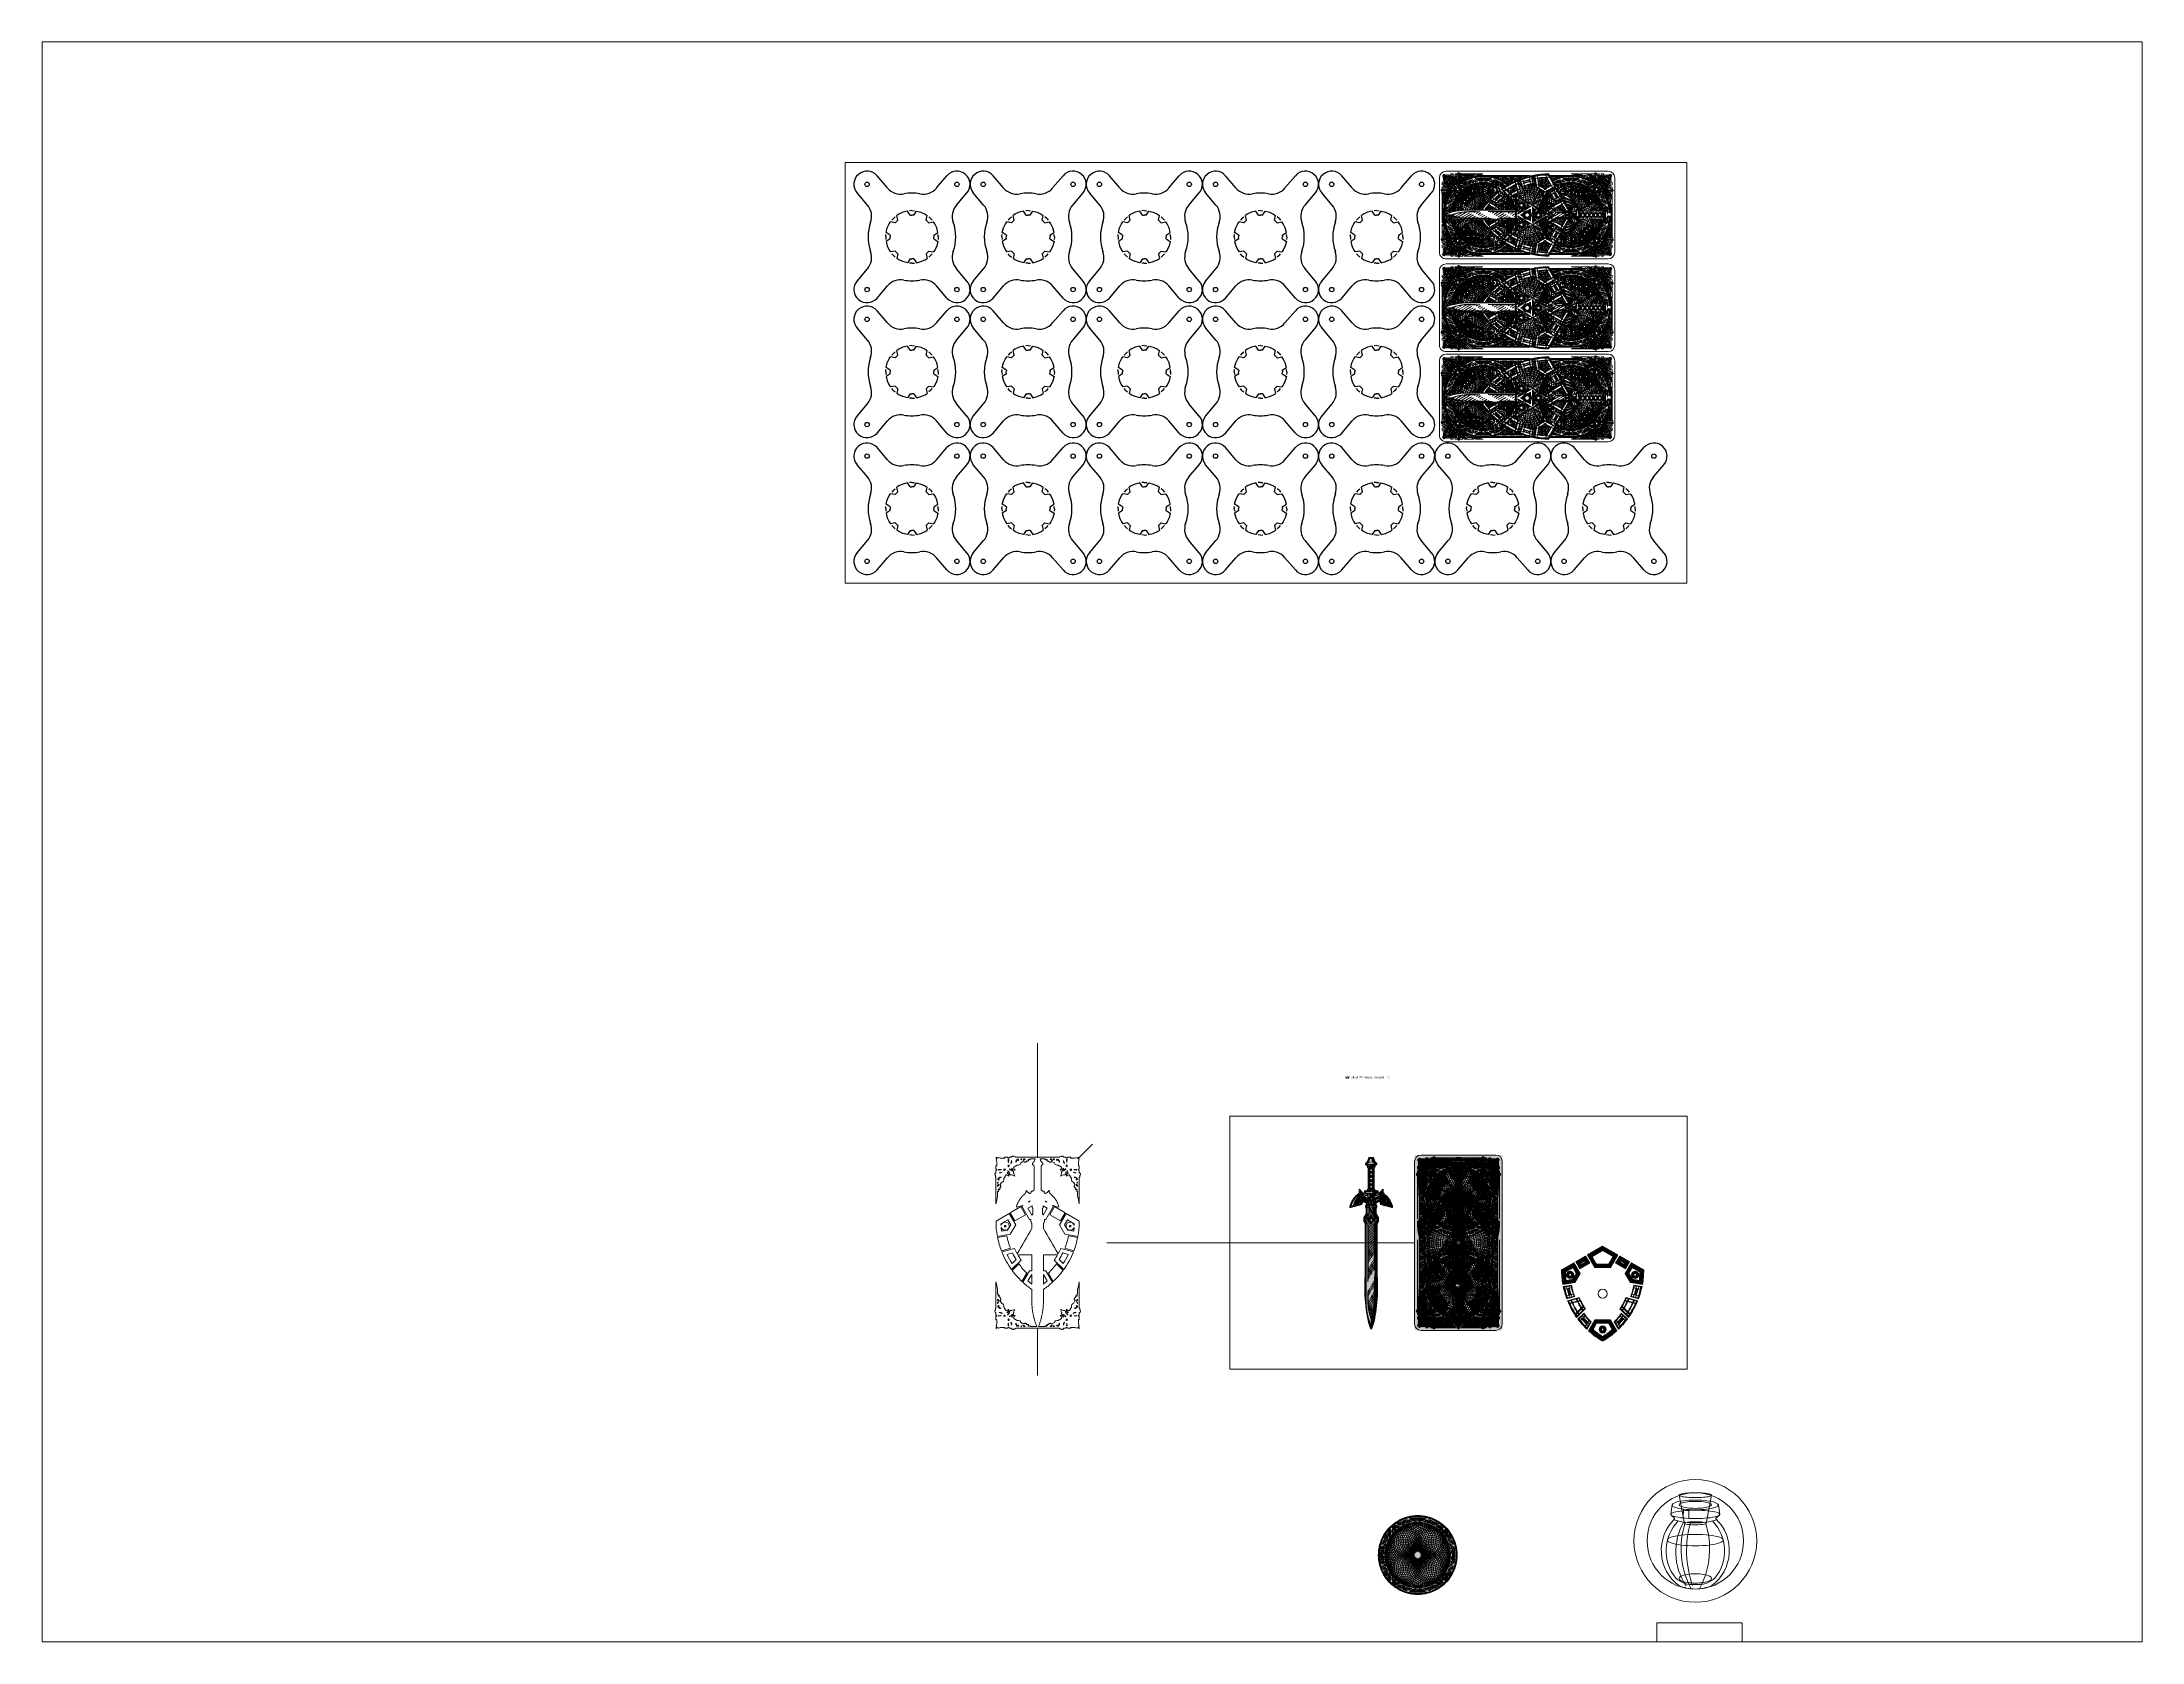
# Paper-space layout 'Layout2' of a CAD drawing. Header units: inches. Extents: x 1.05 to 9.45, y 0.8 to 7.2.
# The model-space entities are those that its viewports show. They can reach past a viewport. Long polylines and large blocks are cut down to what shows.
import ezdxf

# ---------------------------------------------------------------- set-up
doc = ezdxf.new("R2010")
doc.units = ezdxf.units.IN
doc.header["$MEASUREMENT"] = 0
doc.layers.add('NOPLOT', color=5, linetype='Continuous', lineweight=5)
doc.styles.add('Hylian', font='COLONNA.TTF')
picture_1 = doc.add_image_def('image1.png', size_in_pixel=(400, 255))
pattern_1 = [(1e-30, (-9.19268, 2.42777), (2e-17, 0.0606942), [])]
pattern_2 = [(315, (2.488881, -1.25), (0.01325825, 0.01325825), [])]
pattern_3 = [(85, (18.98092, 15.031174), (-0.021169137, 0.00185206), [])]
pattern_4 = [(225, (2.488881, -1.25), (0.01325825, -0.01325825), [])]

# ---------------------------------------------------------------- blocks, each defined once
blk = doc.blocks.new('Triforce_Core_Shard')
at = {"layer": 'NOPLOT'}
for p, q in [((0, 0.299), (0, 0.362)), ((0, 0.228), (0, 0.114)), ((0, 0.072), (0.042, 0.072)), ((0, 0.054), (0.062, 0.054)), ((0, 0.041), (0.072, 0.041)), ((0.031, 0.242), (0.031, 0.308)), ((0.149, 0.104), (0.12, 0.088))]:
    blk.add_line(p, q, dxfattribs=at)
for points in [[(0, 0.228), (0.099, 0.057)], [(0.149, 0.104), (0.031, 0.308)], [(0.031, 0.242), (0.12, 0.088)]]:
    blk.add_lwpolyline(points, dxfattribs=at)
for radius in [0.114, 0.0828]:
    blk.add_arc((0, 0), radius, 30, 90, dxfattribs=at)
blk = doc.blocks.new('Triforce_Core_Third')
at = {"layer": 'NOPLOT'}
for rotation in [120, 240]:
    blk.add_blockref('Triforce_Core_Shard', (0, 0), dxfattribs=dict(at, rotation=rotation))
at = {"layer": 'NOPLOT', "xscale": -1}
blk.add_blockref('Triforce_Core_Shard', (0, 0), dxfattribs=at)
at = {"layer": 'NOPLOT'}
blk.add_blockref('Triforce_Core_Shard', (0, 0), dxfattribs=at)
at = {"layer": 'NOPLOT', "xscale": -1}
for rotation in [240, 120]:
    blk.add_blockref('Triforce_Core_Shard', (0, 0), dxfattribs=dict(at, rotation=rotation))
blk = doc.blocks.new('Triforce_Core')
at = {"layer": 'NOPLOT', "true_color": 0xffffff}
h = blk.add_hatch(color=7, dxfattribs=at)
h.dxf.hatch_style = 1
h.paths.add_polyline_path([(-0.673, -0.389), (0, 0.777), (0.673, -0.389)])
at = {"layer": 'NOPLOT'}
h = blk.add_hatch(dxfattribs=at)
h.set_pattern_fill('ANSI37', color=256, scale=0.22072)
h.paths.add_polyline_path([(-0.588, -0.303), (-0.531, -0.271), (-0.442, -0.116), (-0.47, -0.1)])
h.paths.add_polyline_path([(-0.455, -0.073), (-0.426, -0.089), (-0.337, 0.066), (-0.337, 0.131)])
h.paths.add_polyline_path([(-0.275, 0.066), (-0.185, -0.089), (-0.157, -0.073), (-0.275, 0.131)])
h.paths.add_polyline_path([(-0.17, -0.116), (-0.081, -0.271), (-0.024, -0.303), (-0.141, -0.1)])
h.paths.add_polyline_path([(-0.29, -0.325), (-0.29, -0.357), (-0.055, -0.357), (-0.112, -0.325)])
h.paths.add_polyline_path([(-0.5, -0.325), (-0.557, -0.357), (-0.322, -0.357), (-0.322, -0.325)])
h = blk.add_hatch(dxfattribs=at)
h.set_pattern_fill('ANSI37', color=256, scale=0.220719)
h.set_pattern_definition([(45, (3.339524, 1.361013), (-0.01950896, 0.01950896), []), (135, (3.339524, 1.361013), (-0.01950896, -0.01950896), [])])
h.paths.add_polyline_path([(0, 0.467, 0.267949), (-0.099, 0.41, 0.267949), (-0.099, 0.296, 0.267949), (0, 0.239, 0.267949), (0.099, 0.296, 0.267949), (0.099, 0.41, 0.267949)])
h.paths.add_polyline_path([(0.072, 0.395, -0.267949), (0.072, 0.312, -0.267949), (0, 0.27, -0.267949), (-0.072, 0.312, -0.267949), (-0.072, 0.395, -0.267949), (0, 0.436, -0.267949)], flags=16)
h.paths.add_polyline_path([(0.072, 0.395), (0.036, 0.333), (0, 0.27), (-0.036, 0.333), (-0.072, 0.395), (0, 0.395)], flags=0)
h.paths.add_polyline_path([(-0.306, -0.063, 0.267949), (-0.405, -0.12, 0.267949), (-0.405, -0.234, 0.267949), (-0.306, -0.291, 0.267949), (-0.207, -0.234, 0.267949), (-0.207, -0.12, 0.267949)])
h.paths.add_polyline_path([(-0.234, -0.135, -0.267949), (-0.234, -0.218, -0.267949), (-0.306, -0.259, -0.267949), (-0.378, -0.218, -0.267949), (-0.378, -0.135, -0.267949), (-0.306, -0.094, -0.267949)], flags=16)
h.paths.add_polyline_path([(-0.234, -0.135), (-0.27, -0.197), (-0.306, -0.259), (-0.342, -0.197), (-0.378, -0.135), (-0.306, -0.135)], flags=0)
h.paths.add_polyline_path([(0.306, -0.063, 0.267949), (0.207, -0.12, 0.267949), (0.207, -0.234, 0.267949), (0.306, -0.291, 0.267949), (0.405, -0.234, 0.267949), (0.405, -0.12, 0.267949)])
h.paths.add_polyline_path([(0.306, -0.094, -0.267949), (0.378, -0.135, -0.267949), (0.378, -0.218, -0.267949), (0.306, -0.259, -0.267949), (0.234, -0.218, -0.267949), (0.234, -0.135, -0.267949)], flags=16)
h.paths.add_polyline_path([(0.306, -0.135), (0.378, -0.135), (0.342, -0.197), (0.306, -0.259), (0.27, -0.197), (0.234, -0.135)], flags=0)
h.paths.add_polyline_path([(0.147, 0.046, 0.110147), (0.113, 0.104), (-0.113, 0.104, 0.110147), (-0.147, 0.046), (-0.033, -0.15, 0.110147), (0.033, -0.15)])
h.paths.add_polyline_path([(0.07, 0, -1), (-0.07, 0, -1)], flags=16)
h = blk.add_hatch(dxfattribs=at)
h.set_pattern_fill('ANSI37', color=256, scale=0.22072)
h.paths.add_polyline_path([(0.031, 0.661), (0.031, 0.595), (0.12, 0.441), (0.149, 0.457)])
h.paths.add_polyline_path([(0.164, 0.43), (0.136, 0.414), (0.225, 0.259), (0.282, 0.226)])
h.paths.add_polyline_path([(0.194, 0.205), (0.016, 0.205), (0.016, 0.172), (0.251, 0.172)])
h.paths.add_polyline_path([(-0.016, 0.205), (-0.194, 0.205), (-0.251, 0.172), (-0.016, 0.172)])
h.paths.add_polyline_path([(-0.136, 0.414), (-0.164, 0.43), (-0.282, 0.226), (-0.225, 0.259)])
h.paths.add_polyline_path([(-0.031, 0.595), (-0.031, 0.661), (-0.149, 0.457), (-0.12, 0.441)])
h = blk.add_hatch(dxfattribs=at)
h.set_pattern_fill('ANSI37', color=256, scale=0.22072)
h.paths.add_polyline_path([(0.588, -0.303), (0.531, -0.271), (0.442, -0.116), (0.47, -0.1)])
h.paths.add_polyline_path([(0.455, -0.073), (0.426, -0.089), (0.337, 0.066), (0.337, 0.131)])
h.paths.add_polyline_path([(0.275, 0.066), (0.185, -0.089), (0.157, -0.073), (0.275, 0.131)])
h.paths.add_polyline_path([(0.17, -0.116), (0.081, -0.271), (0.024, -0.303), (0.141, -0.1)])
h.paths.add_polyline_path([(0.29, -0.325), (0.29, -0.357), (0.055, -0.357), (0.112, -0.325)])
h.paths.add_polyline_path([(0.5, -0.325), (0.557, -0.357), (0.322, -0.357), (0.322, -0.325)])
blk.add_lwpolyline([(0, -0.208), (0.18, 0.104), (-0.18, 0.104)], close=True, dxfattribs=at)
for radius in [0.154, 0.0699]:
    blk.add_circle((0, 0), radius, dxfattribs=at)
blk.add_blockref('Triforce_Core_Third', (0, 0.353), dxfattribs=at)
for p, xscale, rotation in [((-0.306, -0.177), -1, 120), ((0.306, -0.177), -1.000000000000001, 239.9999999999999)]:
    blk.add_blockref('Triforce_Core_Third', p, dxfattribs=dict(at, xscale=xscale, rotation=rotation))
blk = doc.blocks.new('Outline')
at = {"layer": 'NOPLOT', "color": 1}
for p, q in [((-1.0625, 2.5), (0, 2.5)), ((-1.25, 0), (-1.25, 2.3125))]:
    blk.add_line(p, q, dxfattribs=at)
blk.add_arc((-1.0625, 2.3125), 0.1875, 90, 180, dxfattribs=at)
blk = doc.blocks.new('Corner_Curly')
at = {"layer": 'NOPLOT'}
for p, q in [((-0.389, -0.062), (-0.398, -0.07)), ((0.001, -0.856), (-0.018, -0.772))]:
    blk.add_line(p, q, dxfattribs=at)
for centre, radius, start, end in [((-0.332, -0.122), 0.0827, 73.40251, 133.39723), ((0.019, -0.135), 0.0177, 86.9391, 176.9391)]:
    blk.add_arc(centre, radius, start, end, dxfattribs=at)
for points, knots in [([(0.02, -0.117), (-0.001, -0.082), (-0.008, -0.071), (-0.035, -0.056), (-0.11, -0.079), (-0.218, -0.067), (-0.301, -0.02), (-0.358, -0.019), (-0.386, -0.046), (-0.398, -0.07)], [0.0119647, 0.0119647, 0.0119647, 0.0119647, 0.0210024, 0.0435564, 0.0840392, 0.2106874, 0.3096418, 0.3243585, 0.38221, 0.38221, 0.38221, 0.38221]), ([(-0.146, -0.09), (-0.161, -0.089), (-0.176, -0.087), (-0.233, -0.075), (-0.272, -0.054), (-0.309, -0.043)], [0.141254, 0.141254, 0.141254, 0.141254, 0.1768141, 0.1768141, 0.2817629, 0.2817629, 0.2817629, 0.2817629]), ([(-0.261, -0.105), (-0.251, -0.11), (-0.228, -0.12), (-0.209, -0.103), (-0.198, -0.095), (-0.209, -0.092), (-0.231, -0.087), (-0.252, -0.11), (-0.262, -0.105), (-0.262, -0.105)], [0, 0, 0, 0, 0.0318371, 0.0693692, 0.0693692, 0.0693692, 0.1028747, 0.1344324, 0.1349451, 0.1349451, 0.1349451, 0.1349451]), ([(-0.091, -0.54), (-0.093, -0.532), (-0.096, -0.513), (-0.081, -0.502), (-0.072, -0.496), (-0.072, -0.504), (-0.073, -0.521), (-0.093, -0.533), (-0.091, -0.541), (-0.091, -0.541)], [0, 0, 0, 0, 0.0240341, 0.0523675, 0.0523675, 0.0523675, 0.0776612, 0.1014844, 0.1018714, 0.1018714, 0.1018714, 0.1018714]), ([(-0.018, -0.102), (-0.03, -0.081), (-0.04, -0.081), (-0.064, -0.083), (-0.077, -0.086), (-0.091, -0.088)], [0.02487299, 0.02487299, 0.02487299, 0.02487299, 0.06747404, 0.06747404, 0.09922445, 0.09922445, 0.09922445, 0.09922445])]:
    blk.add_open_spline(points, degree=3, knots=knots, dxfattribs=at)
for points, weights, knots in [([(-0.183, -0.289), (-0.219, -0.263), (-0.235, -0.222), (-0.227, -0.178), (-0.219, -0.134), (-0.189, -0.101), (-0.146, -0.09)], [1, 0.896349465218, 0.896349465218, 1, 0.896349465218, 0.896349465218, 1], [3.962642, 3.962642, 3.962642, 3.962642, 5.092883, 5.092883, 5.092883, 6.223123, 6.223123, 6.223123, 6.223123]), ([(-0.026, -0.198), (-0.031, -0.152), (-0.064, -0.118), (-0.111, -0.112), (-0.157, -0.105), (-0.198, -0.129), (-0.216, -0.172), (-0.233, -0.216), (-0.221, -0.261), (-0.183, -0.289)], [1, 0.859814778049, 0.859814778049, 1, 0.859814778049, 0.859814778049, 1, 0.859814778049, 0.859814778049, 1], [0, 0, 0, 0, 1.320881, 1.320881, 1.320881, 2.641761, 2.641761, 2.641761, 3.962642, 3.962642, 3.962642, 3.962642]), ([(-0.018, -0.772), (-0.018, -0.751), (-0.018, -0.657), (-0.018, -0.562), (-0.02, -0.577), (-0.035, -0.589), (-0.05, -0.601), (-0.043, -0.59), (-0.031, -0.571), (-0.041, -0.536), (-0.075, -0.508), (-0.052, -0.492), (-0.042, -0.485), (-0.045, -0.489), (-0.056, -0.503), (-0.03, -0.523), (-0.019, -0.544), (-0.018, -0.553), (-0.018, -0.522), (-0.018, -0.491), (-0.018, -0.46), (-0.043, -0.491), (-0.083, -0.496), (-0.115, -0.471), (-0.126, -0.465), (-0.131, -0.453), (-0.128, -0.441), (-0.126, -0.429), (-0.116, -0.42), (-0.104, -0.419), (-0.091, -0.418), (-0.08, -0.425), (-0.075, -0.437), (-0.079, -0.429), (-0.086, -0.424), (-0.094, -0.425), (-0.102, -0.425), (-0.109, -0.43), (-0.112, -0.438), (-0.114, -0.446), (-0.112, -0.454), (-0.105, -0.459), (-0.09, -0.471), (-0.07, -0.474), (-0.052, -0.466), (-0.033, -0.459), (-0.021, -0.444), (-0.018, -0.424), (-0.018, -0.404), (-0.018, -0.384), (-0.018, -0.364), (-0.019, -0.367), (-0.026, -0.375), (-0.058, -0.383), (-0.069, -0.357), (-0.077, -0.34), (-0.06, -0.352), (-0.038, -0.368), (-0.022, -0.353), (-0.018, -0.348), (-0.018, -0.316), (-0.018, -0.284), (-0.018, -0.252), (-0.019, -0.254), (-0.021, -0.255), (-0.022, -0.256), (-0.044, -0.276), (-0.075, -0.303), (-0.106, -0.348), (-0.105, -0.388), (-0.09, -0.408), (-0.082, -0.419), (-0.095, -0.41), (-0.123, -0.389), (-0.118, -0.328), (-0.095, -0.294), (-0.08, -0.276), (-0.078, -0.274), (-0.099, -0.275), (-0.12, -0.268), (-0.135, -0.253), (-0.151, -0.239), (-0.16, -0.219), (-0.16, -0.197), (-0.161, -0.182), (-0.154, -0.169), (-0.14, -0.163), (-0.127, -0.156), (-0.112, -0.159), (-0.102, -0.169), (-0.091, -0.18), (-0.088, -0.194), (-0.094, -0.208), (-0.092, -0.195), (-0.098, -0.184), (-0.111, -0.18), (-0.123, -0.177), (-0.134, -0.183), (-0.139, -0.195), (-0.14, -0.215), (-0.13, -0.234), (-0.113, -0.245), (-0.095, -0.256), (-0.074, -0.257), (-0.056, -0.247), (-0.037, -0.237), (-0.027, -0.219), (-0.026, -0.198)], [1, 1, 1, 1, 1, 1, 1, 1, 1, 1, 1, 1, 1, 1, 1, 1, 1, 1, 1, 1, 1, 0.814230653861, 0.814230653861, 1, 0.868949919426, 0.868949919426, 1, 0.868949919426, 0.868949919426, 1, 0.868949919426, 0.868949919426, 1, 0.879434696193, 0.879434696193, 1, 0.879434696193, 0.879434696193, 1, 0.879434696193, 0.879434696193, 1, 0.913958504111, 0.913958504111, 1, 0.913958504111, 0.913958504111, 1, 1, 1, 1, 1, 1, 1, 1, 1, 1, 1, 1, 1, 1, 1, 1, 1, 1, 1, 1, 1, 1, 1, 1, 1, 1, 1, 1, 1, 1, 1, 0.945253353823, 0.945253353823, 1, 0.945253353823, 0.945253353823, 1, 0.879434696193, 0.879434696193, 1, 0.879434696193, 0.879434696193, 1, 0.879434696193, 0.879434696193, 1, 0.818497328116, 0.818497328116, 1, 0.821198447966, 0.818537526138, 0.992017234516, 0.909313181824, 0.909313181824, 1, 0.909313181824, 0.909313181824, 1, 0.909313181824, 0.909313181824, 1], [7.754475, 7.754475, 7.754475, 7.754475, 8.754475, 8.754475, 8.754475, 8.804982, 8.804982, 8.804982, 8.842422, 8.868552, 8.909866, 8.938378, 8.938378, 8.938378, 8.952114, 8.984832, 9.014418, 9.014418, 9.014418, 10.014418, 10.014418, 10.014418, 11.544523, 11.544523, 11.544523, 12.820066, 12.820066, 12.820066, 14.095608, 14.095608, 14.095608, 15.37115, 15.37115, 15.37115, 16.59288, 16.59288, 16.59288, 17.814611, 17.814611, 17.814611, 19.036341, 19.036341, 19.036341, 20.063719, 20.063719, 20.063719, 21.091097, 21.091097, 21.091097, 22.091097, 22.091097, 22.091097, 22.101834, 22.124144, 22.172829, 22.172829, 22.172829, 22.222437, 22.240725, 22.240725, 22.240725, 23.240725, 23.240725, 23.240725, 23.246861, 23.246861, 23.246861, 23.335225, 23.37019, 23.405089, 23.445963, 23.445963, 23.445963, 23.492172, 23.544661, 23.607168, 23.615231, 23.615231, 23.615231, 24.431413, 24.431413, 24.431413, 25.247595, 25.247595, 25.247595, 26.469326, 26.469326, 26.469326, 27.691056, 27.691056, 27.691056, 28.912787, 28.912787, 28.912787, 30.42432, 30.42432, 30.42432, 31.913359, 31.913359, 31.913359, 32.96875, 32.96875, 32.96875, 34.024141, 34.024141, 34.024141, 35.079532, 35.079532, 35.079532, 35.079532]), ([(-0.091, -0.088), (-0.087, -0.09), (-0.083, -0.091), (-0.079, -0.093), (-0.076, -0.094), (-0.073, -0.096), (-0.07, -0.097), (-0.047, -0.108), (-0.029, -0.125), (-0.018, -0.148)], [1, 1, 1, 1, 1, 1, 1, 0.963854838445, 0.963854838445, 1], [0.8294649, 0.8294649, 0.8294649, 0.8294649, 0.950134, 0.950134, 0.950134, 1.042741, 1.042741, 1.042741, 1.7043444, 1.7043444, 1.7043444, 1.7043444])]:
    blk.add_rational_spline(points, weights, degree=3, knots=knots, dxfattribs=at)
for points in [[(-0.018, -0.148), (-0.018, -0.132), (-0.018, -0.117), (-0.018, -0.102)], [(0.001, -0.134), (0.001, -0.397), (0.001, -0.645), (0.001, -0.856)]]:
    blk.add_open_spline(points, degree=3, dxfattribs=at)
blk = doc.blocks.new('Ring_Segment')
at = {"layer": 'NOPLOT'}
for p, q in [((-1.062, 0.035), (-1.015, 0.033)), ((-1.062, 0.012), (-0.993, 0.011)), ((-1.061, 0.058), (-1.039, 0.057)), ((-0.982, 0), (-1.06, 0.078)), ((-0.968, 0.031), (-1.056, 0.118)), ((-1.055, 0.128), (-0.962, 0.117)), ((-1.052, 0.151), (-0.974, 0.14)), ((-1.048, 0.174), (-0.988, 0.164)), ((-1.044, 0.197), (-1.002, 0.189)), ((-1.041, 0.103), (-0.964, 0.096)), ((-1.039, 0.22), (-1.017, 0.215)), ((-1.034, 0.244), (-0.961, 0.119)), ((-1.034, 0.243), (-1.031, 0.242)), ((-1.016, 0.078), (-0.966, 0.074)), ((-0.94, 0.236), (-1.003, 0.253)), ((-1.003, 0.253), (-0.954, 0.168)), ((-0.992, 0.055), (-0.967, 0.053)), ((-0.991, 0.233), (-0.943, 0.221)), ((-0.976, 0.207), (-0.948, 0.201)), ((-0.969, 0.032), (-0.968, 0.032)), ((-0.962, 0.182), (-0.952, 0.18)), ((-0.954, 0.169), (-0.955, 0.169))]:
    blk.add_line(p, q, dxfattribs=at)
for radius, start, end in [(1.125, 165, 180), (1.109, 165, 180), (1.094, 165, 180), (1.062, 175.79311, 180), (1.062, 166.71097, 173.6028), (0.969, 172.97248, 178.18034), (0.969, 165.92417, 170.00391), (0.937, 165, 180), (0.922, 165, 180)]:
    blk.add_arc((0, 0), radius, start, end, dxfattribs=at)
blk = doc.blocks.new('Ring_Smaller')
at = {"layer": 'NOPLOT'}
for rotation in [329.9999999999999, 300.0000000000001, 270, 240, 210, 180, 29.99999999999994, 150, 59.99999999999991, 90, 120]:
    blk.add_blockref('Ring_Segment', (0, 0), dxfattribs=dict(at, rotation=rotation))
for xscale, rotation in [(-1, 120), (-1, 90), (-1, 59.99999999999994), (-1, 29.99999999999997), (-1, 180), (-1, 150), (-1, 209.9999999999999), (-1, 330.0000000000001), (-0.9999999999999997, 239.9999999999998), (-1, 270), (-1, 299.9999999999999)]:
    blk.add_blockref('Ring_Segment', (0, 0), dxfattribs=dict(at, xscale=xscale, rotation=rotation))
blk.add_blockref('Ring_Segment', (0, 0), dxfattribs=at)
at = {"layer": 'NOPLOT', "xscale": -1}
blk.add_blockref('Ring_Segment', (0, 0), dxfattribs=at)
blk = doc.blocks.new('Sigils')
at = {"layer": 'NOPLOT', "true_color": 0xffffff}
h = blk.add_hatch(color=7, dxfattribs=at)
h.dxf.hatch_style = 1
edge = h.paths.add_edge_path()
edge.add_arc((1.3, 0.75), 0.5, -180, 180)
edge = h.paths.add_edge_path()
edge.add_arc((0.01, -1.5), 0.5, -180, 180)
edge = h.paths.add_edge_path()
edge.add_arc((-1.29, 0.75), 0.5, -180, 180)
at = {"layer": 'NOPLOT'}
h = blk.add_hatch(dxfattribs=at)
h.set_pattern_fill('ANSI31', color=256, scale=0.485554, angle=315)
h.set_pattern_definition(pattern_1)
h.paths.add_polyline_path([(-0.96, 0.66), (-1, 0.58), (-1.05, 0.51), (-1.12, 0.45), (-1.2, 0.42), (-1.29, 0.41), (-1.34, 0.41), (-1.27, 0.43), (-1.18, 0.47), (-1.11, 0.55), (-1.08, 0.64), (-1.08, 0.75), (-1.13, 0.84), (-1.2, 0.91), (-1.3, 0.94), (-1.4, 0.93), (-1.49, 0.89), (-1.56, 0.81), (-1.59, 0.71), (-1.59, 0.61), (-1.56, 0.54), (-1.59, 0.58), (-1.63, 0.66), (-1.64, 0.75), (-1.63, 0.84), (-1.59, 0.92), (-1.54, 0.99), (-1.47, 1.05), (-1.38, 1.08), (-1.29, 1.09), (-1.2, 1.08), (-1.12, 1.05), (-1.05, 0.99), (-1, 0.92), (-0.96, 0.84), (-0.95, 0.75)], flags=16)
h.paths.add_polyline_path([(-1.13, 0.67), (-1.16, 0.56), (-1.24, 0.48), (-1.35, 0.45), (-1.29, 0.48), (-1.23, 0.54), (-1.2, 0.63), (-1.23, 0.71), (-1.29, 0.77), (-1.37, 0.79), (-1.45, 0.77), (-1.52, 0.71), (-1.54, 0.63), (-1.53, 0.56), (-1.56, 0.67), (-1.53, 0.78), (-1.45, 0.86), (-1.35, 0.89), (-1.24, 0.86), (-1.16, 0.78)], flags=16)
h.paths.add_polyline_path([(-1.31, 0.59), (-1.36, 0.65), (-1.42, 0.6), (-1.41, 0.57), (-1.38, 0.59), (-1.4, 0.58), (-1.39, 0.61), (-1.37, 0.61), (-1.37, 0.58), (-1.41, 0.55), (-1.47, 0.56), (-1.51, 0.63), (-1.47, 0.7), (-1.44, 0.72), (-1.36, 0.74), (-1.28, 0.7), (-1.24, 0.6), (-1.27, 0.52), (-1.34, 0.48), (-1.39, 0.47), (-1.43, 0.49), (-1.48, 0.52), (-1.51, 0.57), (-1.47, 0.53), (-1.44, 0.51), (-1.4, 0.51)])
edge = h.paths.add_edge_path()
edge.add_arc((-1.29, 0.75), 0.422, 0, 180)
edge.add_arc((-1.29, 0.75), 0.422, 180, 360)
h = blk.add_hatch(dxfattribs=at)
h.set_pattern_fill('ANSI31', color=256, scale=0.485554, angle=315)
h.set_pattern_definition(pattern_1)
edge = h.paths.add_edge_path()
edge.add_arc((1.3, 0.75), 0.422, 0, 360)
h.paths.add_polyline_path([(1.43, 0.69), (1.46, 0.67), (1.49, 0.62), (1.52, 0.58), (1.5, 0.5), (1.49, 0.43), (1.45, 0.38), (1.39, 0.35), (1.43, 0.38), (1.45, 0.43), (1.46, 0.48), (1.45, 0.53), (1.42, 0.59), (1.35, 0.63), (1.29, 0.63), (1.24, 0.62), (1.2, 0.6), (1.17, 0.54), (1.15, 0.46), (1.18, 0.4), (1.19, 0.38), (1.16, 0.4), (1.13, 0.46), (1.12, 0.53), (1.13, 0.6), (1.15, 0.64), (1.19, 0.67), (1.19, 0.68), (1.16, 0.66), (1.1, 0.65), (1.05, 0.65), (0.98, 0.7), (0.94, 0.75), (0.91, 0.81), (0.91, 0.87), (0.92, 0.82), (0.95, 0.78), (1, 0.75), (1.04, 0.73), (1.11, 0.73), (1.17, 0.77), (1.21, 0.82), (1.22, 0.87), (1.22, 0.92), (1.19, 0.97), (1.13, 1.03), (1.07, 1.03), (1.04, 1.03), (1.07, 1.05), (1.14, 1.05), (1.21, 1.02), (1.26, 0.98), (1.29, 0.94), (1.3, 0.89), (1.3, 0.89), (1.3, 0.92), (1.33, 0.98), (1.35, 1.02), (1.43, 1.05), (1.49, 1.07), (1.55, 1.06), (1.61, 1.03), (1.56, 1.04), (1.51, 1.04), (1.46, 1.02), (1.42, 0.99), (1.38, 0.92), (1.38, 0.85), (1.41, 0.8), (1.45, 0.76), (1.49, 0.74), (1.55, 0.74), (1.63, 0.77), (1.67, 0.81), (1.68, 0.84), (1.68, 0.8), (1.65, 0.74), (1.59, 0.7), (1.53, 0.67), (1.48, 0.67), (1.43, 0.68)], flags=16)
h.paths.add_polyline_path([(1.66, 0.92), (1.63, 0.97), (1.59, 0.99), (1.56, 1), (1.51, 1), (1.45, 0.96), (1.43, 0.89), (1.46, 0.81), (1.53, 0.77), (1.6, 0.79), (1.62, 0.81), (1.66, 0.87), (1.62, 0.93), (1.58, 0.94), (1.54, 0.92), (1.54, 0.89), (1.56, 0.89), (1.57, 0.91), (1.55, 0.91), (1.58, 0.92), (1.58, 0.89), (1.54, 0.86), (1.49, 0.91), (1.56, 0.97), (1.6, 0.97), (1.63, 0.95)], flags=16)
h.paths.add_polyline_path([(1.3, 0.83), (1.3, 0.8), (1.28, 0.76), (1.26, 0.72), (1.23, 0.7), (1.26, 0.72), (1.31, 0.73), (1.35, 0.73), (1.38, 0.71), (1.35, 0.73), (1.33, 0.76), (1.3, 0.8)], flags=0)
h.paths.add_polyline_path([(0.98, 0.98), (0.95, 0.93), (0.95, 0.88), (0.96, 0.84), (0.99, 0.81), (1.05, 0.77), (1.12, 0.79), (1.17, 0.85), (1.17, 0.93), (1.12, 0.98), (1.09, 1), (1.02, 0.99), (0.99, 0.94), (1, 0.89), (1.04, 0.87), (1.07, 0.88), (1.06, 0.9), (1.03, 0.9), (1.04, 0.89), (1.02, 0.9), (1.04, 0.92), (1.1, 0.9), (1.08, 0.83), (0.99, 0.86), (0.97, 0.9), (0.97, 0.93)], flags=16)
h.paths.add_polyline_path([(1.27, 0.36), (1.33, 0.36), (1.37, 0.38), (1.4, 0.41), (1.41, 0.44), (1.41, 0.52), (1.37, 0.57), (1.28, 0.58), (1.21, 0.54), (1.19, 0.48), (1.19, 0.44), (1.24, 0.38), (1.3, 0.38), (1.33, 0.42), (1.33, 0.47), (1.31, 0.48), (1.29, 0.46), (1.31, 0.44), (1.32, 0.46), (1.32, 0.43), (1.29, 0.44), (1.28, 0.5), (1.35, 0.51), (1.37, 0.42), (1.35, 0.38), (1.32, 0.37)], flags=16)
h = blk.add_hatch(dxfattribs=at)
h.set_pattern_fill('ANSI31', color=256, scale=0.485554, angle=315)
h.set_pattern_definition(pattern_1)
h.paths.add_polyline_path([(1.3, 0.83), (1.3, 0.8), (1.28, 0.76), (1.26, 0.72), (1.23, 0.7), (1.26, 0.72), (1.31, 0.73), (1.35, 0.73), (1.38, 0.71), (1.35, 0.73), (1.33, 0.76), (1.3, 0.8)])
h = blk.add_hatch(dxfattribs=at)
h.set_pattern_fill('ANSI31', color=256, scale=0.485554, angle=315)
h.set_pattern_definition(pattern_1)
edge = h.paths.add_edge_path()
edge.add_arc((0.01, -1.5), 0.422, 0, 360)
h.paths.add_polyline_path([(-0.28, -1.49), (-0.28, -1.46), (-0.2, -1.4), (-0.13, -1.39), (-0.09, -1.4), (-0.05, -1.43), (0.04, -1.51), (0.1, -1.53), (0.18, -1.54), (0.23, -1.54), (0.25, -1.52), (0.24, -1.54), (0.24, -1.57), (0.24, -1.59), (0.18, -1.61), (0.15, -1.61), (0.12, -1.61), (0.09, -1.59), (-0.01, -1.54), (-0.09, -1.49), (-0.14, -1.47), (-0.18, -1.47), (-0.22, -1.48), (-0.26, -1.5), (-0.3, -1.54), (-0.29, -1.51)], flags=16)
h.paths.add_polyline_path([(0.26, -1.33), (0.29, -1.34), (0.29, -1.39), (0.25, -1.41), (0.21, -1.4), (0.18, -1.36), (0.18, -1.29), (0.21, -1.24), (0.27, -1.22), (0.32, -1.25), (0.35, -1.3), (0.36, -1.36), (0.35, -1.42), (0.31, -1.46), (0.26, -1.5), (0.19, -1.5), (0.1, -1.47), (0.01, -1.4), (-0.05, -1.35), (-0.1, -1.34), (-0.15, -1.33), (-0.22, -1.36), (-0.27, -1.41), (-0.26, -1.36), (-0.26, -1.33), (-0.2, -1.3), (-0.15, -1.27), (-0.07, -1.25), (-0.02, -1.28), (0.06, -1.35), (0.11, -1.39), (0.17, -1.42), (0.23, -1.43), (0.31, -1.41), (0.3, -1.3), (0.23, -1.31), (0.24, -1.37), (0.28, -1.36), (0.28, -1.34)], flags=16)
h.paths.add_polyline_path([(-0.22, -1.7), (-0.24, -1.69), (-0.24, -1.63), (-0.2, -1.62), (-0.16, -1.63), (-0.13, -1.66), (-0.13, -1.73), (-0.16, -1.79), (-0.22, -1.8), (-0.27, -1.78), (-0.31, -1.72), (-0.32, -1.67), (-0.3, -1.61), (-0.27, -1.56), (-0.22, -1.53), (-0.15, -1.53), (-0.06, -1.56), (0.04, -1.63), (0.1, -1.67), (0.12, -1.68), (0.18, -1.67), (0.23, -1.64), (0.25, -1.62), (0.25, -1.65), (0.26, -1.67), (0.22, -1.71), (0.15, -1.74), (0.12, -1.75), (0.06, -1.75), (-0.02, -1.68), (-0.06, -1.63), (-0.13, -1.61), (-0.18, -1.6), (-0.27, -1.62), (-0.26, -1.73), (-0.19, -1.72), (-0.19, -1.66), (-0.24, -1.67), (-0.24, -1.69)], flags=16)
for points in [[(-1.56, 0.54), (-1.59, 0.58), (-1.63, 0.66), (-1.64, 0.75), (-1.63, 0.84), (-1.59, 0.92), (-1.54, 0.99), (-1.47, 1.05), (-1.38, 1.08), (-1.29, 1.09), (-1.2, 1.08), (-1.12, 1.05), (-1.05, 0.99), (-1, 0.92), (-0.96, 0.84), (-0.95, 0.75), (-0.96, 0.66), (-1, 0.58), (-1.05, 0.51), (-1.12, 0.45), (-1.2, 0.42), (-1.29, 0.41), (-1.34, 0.41), (-1.27, 0.43), (-1.18, 0.47), (-1.11, 0.55), (-1.08, 0.64), (-1.08, 0.75), (-1.13, 0.84), (-1.2, 0.91), (-1.3, 0.94), (-1.4, 0.93), (-1.49, 0.89), (-1.56, 0.81), (-1.59, 0.71), (-1.59, 0.61)], [(-1.53, 0.56), (-1.56, 0.67), (-1.53, 0.78), (-1.45, 0.86), (-1.35, 0.89), (-1.24, 0.86), (-1.16, 0.78), (-1.13, 0.67), (-1.16, 0.56), (-1.24, 0.48), (-1.35, 0.45), (-1.29, 0.48), (-1.23, 0.54), (-1.2, 0.63), (-1.23, 0.71), (-1.29, 0.77), (-1.37, 0.79), (-1.45, 0.77), (-1.52, 0.71), (-1.54, 0.63)], [(1.43, 0.69), (1.46, 0.67), (1.49, 0.62), (1.52, 0.58), (1.5, 0.5), (1.49, 0.43), (1.45, 0.38), (1.39, 0.35), (1.43, 0.38), (1.45, 0.43), (1.46, 0.48), (1.45, 0.53), (1.42, 0.59), (1.35, 0.63), (1.29, 0.63), (1.24, 0.62), (1.2, 0.6), (1.17, 0.54), (1.15, 0.46), (1.18, 0.4), (1.19, 0.38), (1.16, 0.4), (1.13, 0.46), (1.12, 0.53), (1.13, 0.6), (1.15, 0.64), (1.19, 0.67), (1.19, 0.68), (1.16, 0.66), (1.1, 0.65), (1.05, 0.65), (0.98, 0.7), (0.94, 0.75), (0.91, 0.81), (0.91, 0.87), (0.92, 0.82), (0.95, 0.78), (1, 0.75), (1.04, 0.73), (1.11, 0.73), (1.17, 0.77), (1.21, 0.82), (1.22, 0.87), (1.22, 0.92), (1.19, 0.97), (1.13, 1.03), (1.07, 1.03), (1.04, 1.03), (1.07, 1.05), (1.14, 1.05), (1.21, 1.02), (1.26, 0.98), (1.29, 0.94), (1.3, 0.89), (1.3, 0.89), (1.3, 0.92), (1.33, 0.98), (1.35, 1.02), (1.43, 1.05), (1.49, 1.07), (1.55, 1.06), (1.61, 1.03), (1.56, 1.04), (1.51, 1.04), (1.46, 1.02), (1.42, 0.99), (1.38, 0.92), (1.38, 0.85), (1.41, 0.8), (1.45, 0.76), (1.49, 0.74), (1.55, 0.74), (1.63, 0.77), (1.67, 0.81), (1.68, 0.84), (1.68, 0.8), (1.65, 0.74), (1.59, 0.7), (1.53, 0.67), (1.48, 0.67), (1.43, 0.68)], [(1.3, 0.83), (1.3, 0.8), (1.28, 0.76), (1.26, 0.72), (1.23, 0.7), (1.26, 0.72), (1.31, 0.73), (1.35, 0.73), (1.38, 0.71), (1.35, 0.73), (1.33, 0.76), (1.3, 0.8)], [(-0.28, -1.49), (-0.28, -1.46), (-0.2, -1.4), (-0.13, -1.39), (-0.09, -1.4), (-0.05, -1.43), (0.04, -1.51), (0.1, -1.53), (0.18, -1.54), (0.23, -1.54), (0.25, -1.52), (0.24, -1.54), (0.24, -1.57), (0.24, -1.59), (0.18, -1.61), (0.15, -1.61), (0.12, -1.61), (0.09, -1.59), (-0.01, -1.54), (-0.09, -1.49), (-0.14, -1.47), (-0.18, -1.47), (-0.22, -1.48), (-0.26, -1.5), (-0.3, -1.54), (-0.29, -1.51)]]:
    blk.add_lwpolyline(points, close=True, dxfattribs=at)
for points in [[(-1.51, 0.57), (-1.48, 0.52), (-1.43, 0.49), (-1.39, 0.47), (-1.34, 0.48), (-1.27, 0.52), (-1.24, 0.6), (-1.28, 0.7), (-1.36, 0.74), (-1.44, 0.72), (-1.47, 0.7), (-1.51, 0.63), (-1.47, 0.56), (-1.41, 0.55), (-1.37, 0.58), (-1.37, 0.61), (-1.39, 0.61), (-1.39, 0.61), (-1.39, 0.61), (-1.4, 0.62), (-1.4, 0.62), (-1.36, 0.65), (-1.31, 0.59), (-1.4, 0.51), (-1.44, 0.51), (-1.47, 0.53), (-1.51, 0.57)], [(0.98, 0.98), (0.95, 0.93), (0.95, 0.88), (0.96, 0.84), (0.99, 0.81), (1.05, 0.77), (1.12, 0.79), (1.17, 0.85), (1.17, 0.93), (1.12, 0.98), (1.09, 1), (1.02, 0.99), (0.99, 0.94), (1, 0.89), (1.04, 0.87), (1.07, 0.88), (1.06, 0.9), (1.06, 0.9), (1.06, 0.91), (1.06, 0.91), (1.06, 0.91), (1.1, 0.9), (1.08, 0.83), (0.99, 0.86), (0.97, 0.9), (0.97, 0.93), (0.98, 0.98)], [(1.27, 0.36), (1.33, 0.36), (1.37, 0.38), (1.4, 0.41), (1.41, 0.44), (1.41, 0.52), (1.37, 0.57), (1.28, 0.58), (1.21, 0.54), (1.19, 0.48), (1.19, 0.44), (1.24, 0.38), (1.3, 0.38), (1.33, 0.42), (1.33, 0.47), (1.31, 0.48), (1.29, 0.46), (1.29, 0.46), (1.29, 0.46), (1.29, 0.46), (1.29, 0.47), (1.28, 0.5), (1.35, 0.51), (1.37, 0.42), (1.35, 0.38), (1.32, 0.37), (1.27, 0.36)], [(1.66, 0.92), (1.63, 0.97), (1.59, 0.99), (1.56, 1), (1.51, 1), (1.45, 0.96), (1.43, 0.89), (1.46, 0.81), (1.53, 0.77), (1.6, 0.79), (1.62, 0.81), (1.66, 0.87), (1.62, 0.93), (1.58, 0.94), (1.54, 0.92), (1.54, 0.89), (1.56, 0.89), (1.56, 0.89), (1.57, 0.88), (1.57, 0.88), (1.57, 0.88), (1.54, 0.86), (1.49, 0.91), (1.56, 0.97), (1.6, 0.97), (1.63, 0.95), (1.66, 0.92)], [(-0.24, -1.67), (-0.24, -1.63), (-0.24, -1.63), (-0.2, -1.62), (-0.16, -1.63), (-0.13, -1.66), (-0.13, -1.73), (-0.16, -1.79), (-0.22, -1.8), (-0.27, -1.78), (-0.31, -1.72), (-0.32, -1.67), (-0.3, -1.61), (-0.27, -1.56), (-0.22, -1.53), (-0.15, -1.53), (-0.06, -1.56), (0.04, -1.63), (0.1, -1.67), (0.12, -1.68), (0.18, -1.67), (0.23, -1.64), (0.25, -1.62), (0.25, -1.65), (0.26, -1.67), (0.22, -1.71), (0.15, -1.74), (0.12, -1.75), (0.06, -1.75), (-0.02, -1.68), (-0.06, -1.63), (-0.13, -1.61), (-0.18, -1.6), (-0.27, -1.62), (-0.26, -1.73), (-0.19, -1.72), (-0.19, -1.66), (-0.24, -1.67), (-0.24, -1.67), (-0.24, -1.67), (-0.24, -1.67)], [(0.28, -1.36), (0.29, -1.39), (0.29, -1.39), (0.25, -1.41), (0.21, -1.4), (0.18, -1.36), (0.18, -1.29), (0.21, -1.24), (0.27, -1.22), (0.32, -1.25), (0.35, -1.3), (0.36, -1.36), (0.35, -1.42), (0.31, -1.46), (0.26, -1.5), (0.19, -1.5), (0.1, -1.47), (0.01, -1.4), (-0.05, -1.35), (-0.1, -1.34), (-0.15, -1.33), (-0.22, -1.36), (-0.27, -1.41), (-0.26, -1.36), (-0.26, -1.33), (-0.2, -1.3), (-0.15, -1.27), (-0.07, -1.25), (-0.02, -1.28), (0.06, -1.35), (0.11, -1.39), (0.17, -1.42), (0.23, -1.43), (0.31, -1.41), (0.3, -1.3), (0.23, -1.31), (0.24, -1.37), (0.28, -1.36), (0.28, -1.36), (0.28, -1.36), (0.28, -1.36)]]:
    blk.add_lwpolyline(points, dxfattribs=at)
for centre, radius in [((-1.29, 0.75), 0.5), ((-1.29, 0.75), 0.484), ((-1.29, 0.75), 0.438), ((-1.29, 0.75), 0.422), ((1.3, 0.75), 0.5), ((1.3, 0.75), 0.484), ((1.3, 0.75), 0.438), ((1.3, 0.75), 0.422), ((0.01, -1.5), 0.5), ((0.01, -1.5), 0.5), ((0.01, -1.5), 0.484), ((0.01, -1.5), 0.438), ((0.01, -1.5), 0.422)]:
    blk.add_circle(centre, radius, dxfattribs=at)
blk = doc.blocks.new('Ringu')
at = {"layer": 'NOPLOT'}
blk.add_circle((-0.099, 0), 0.506, dxfattribs=at)
blk = doc.blocks.new('Ringus')
at = {"layer": 'NOPLOT', "rotation": 180}
blk.add_blockref('Ringu', (0.301, 0), dxfattribs=at)
blk = doc.blocks.new('*U59')
at = {"layer": 'NOPLOT', "rotation": 180}
blk.add_blockref('Ringus', (0.401, 0), dxfattribs=at)
blk = doc.blocks.new('*U60')
at = {"layer": 'NOPLOT', "color": 0, "linetype": 'ByBlock', "lineweight": -2, "transparency": 16777216}
for p, rotation in [((-3.935, 1.45), 329.9999999999975), ((-3.958, 1.403), 337.4999999999973), ((-3.906, 1.494), 322.4999999999975), ((-3.975, 1.354), 344.9999999999973), ((-3.871, 1.533), 314.9999999999974), ((-3.985, 1.302), 352.4999999999972), ((-3.832, 1.568), 307.4999999999974), ((-3.788, 1.597), 299.9999999999976), ((-3.741, 1.62), 292.4999999999977), ((-3.692, 1.637), 284.9999999999978), ((-3.64, 1.647), 277.4999999999981), ((-3.484, 1.637), 254.9999999999982), ((-3.536, 1.647), 262.4999999999981), ((-3.435, 1.62), 247.4999999999983), ((-3.588, 1.651), 269.9999999999981), ((-3.388, 1.597), 239.9999999999984), ((-3.344, 1.568), 232.4999999999985), ((-3.305, 1.533), 224.9999999999984), ((-3.27, 1.494), 217.4999999999984), ((-3.241, 1.45), 209.9999999999984), ((-3.218, 1.403), 202.4999999999984), ((-3.201, 1.354), 194.9999999999985), ((-3.191, 1.302), 187.4999999999986), ((-3.935, 1.05), 29.99999999999961), ((-3.958, 1.097), 22.49999999999964), ((-3.906, 1.006), 37.49999999999968), ((-3.975, 1.146), 14.99999999999972), ((-3.871, 0.967), 44.99999999999964), ((-3.985, 1.198), 7.499999999999867), ((-3.832, 0.932), 52.49999999999959), ((-3.788, 0.903), 59.99999999999956), ((-3.741, 0.88), 67.49999999999949), ((-3.692, 0.863), 74.99999999999936), ((-3.64, 0.853), 82.49999999999922), ((-3.484, 0.863), 104.999999999999), ((-3.536, 0.853), 97.49999999999915), ((-3.435, 0.88), 112.499999999999), ((-3.588, 0.849), 89.99999999999922), ((-3.388, 0.903), 119.9999999999989), ((-3.344, 0.932), 127.4999999999988), ((-3.305, 0.967), 134.9999999999988), ((-3.27, 1.006), 142.4999999999987), ((-3.241, 1.05), 149.9999999999988), ((-3.218, 1.097), 157.4999999999987), ((-3.201, 1.146), 164.9999999999987), ((-3.191, 1.198), 172.4999999999989), ((-3.187, 1.25), 180)]:
    blk.add_blockref('*U59', p, dxfattribs=dict(at, rotation=rotation))
blk.add_blockref('*U59', (-3.989, 1.25), dxfattribs=at)
blk = doc.blocks.new('Radial')
at = {"layer": 'NOPLOT', "true_color": 0xffffff}
h = blk.add_hatch(color=7, dxfattribs=at)
h.dxf.hatch_style = 1
edge = h.paths.add_edge_path(flags=16)
edge.add_spline(control_points=[(-0.73, 1.13), (-0.71, 1.14), (-0.7, 1.15), (-0.69, 1.12), (-0.67, 1.1), (-0.68, 1.09), (-0.69, 1.08), (-0.69, 1.12), (-0.73, 1.13)], knot_values=[0, 0, 0, 0.023406, 0.023406, 1.023406, 1.023406, 1.044981, 1.044981, 1.965852, 1.965852, 1.965852], weights=[1, 0.999932, 1, 1, 1, 0.999942, 1, 0.895859, 1], degree=2, periodic=0)
edge = h.paths.add_edge_path(flags=16)
edge.add_spline(control_points=[(-1.15, 0.7), (-1.14, 0.71), (-1.13, 0.73), (-1.12, 0.69), (-1.08, 0.69), (-1.09, 0.68), (-1.1, 0.67), (-1.12, 0.69), (-1.15, 0.7)], knot_values=[0, 0, 0, 0.023406, 0.023406, 0.944278, 0.944278, 0.965852, 0.965852, 1.965852, 1.965852, 1.965852], weights=[1, 0.999932, 1, 0.895859, 1, 0.999942, 1, 1, 1], degree=2, periodic=0)
edge = h.paths.add_edge_path(flags=16)
edge.add_spline(control_points=[(-1.44, 0.16), (-1.45, 0.16), (-1.46, 0.16), (-1.44, 0.35), (-1.37, 0.53), (-1.34, 0.54), (-1.31, 0.58), (-1.3, 0.57), (-1.29, 0.57), (-1.36, 0.4), (-1.39, 0.23), (-1.43, 0.21), (-1.44, 0.16)], knot_values=[0, 0, 0, 1, 1, 1.257398, 1.257398, 2.245427, 2.245427, 3.245427, 3.245427, 3.498539, 3.498539, 4.551968, 4.551968, 4.551968], weights=[1, 1, 1, 0.99173, 1, 0.880436, 1, 1, 1, 0.992002, 1, 0.864463, 1], degree=2, periodic=0)
edge = h.paths.add_edge_path(flags=16)
edge.add_spline(control_points=[(-0.99, 0.82), (-1.01, 0.85), (-1.04, 0.85), (-1, 0.91), (-0.95, 0.96), (-0.94, 0.95), (-0.93, 0.94), (-0.96, 0.9), (-0.95, 0.86), (-0.97, 0.84), (-0.99, 0.82)], knot_values=[0, 0, 0, 0.920871, 0.920871, 1.026152, 1.026152, 2.026152, 2.026152, 3.082999, 3.082999, 3.132366, 3.132366, 3.132366], weights=[1, 0.895859, 1, 0.998615, 1, 1, 1, 0.863603, 1, 0.999695, 1], degree=2, periodic=0)
edge = h.paths.add_edge_path(flags=16)
edge.add_spline(control_points=[(-0.93, 0.69), (-0.96, 0.71), (-0.98, 0.73), (-0.95, 0.77), (-0.91, 0.82), (-0.87, 0.81), (-0.83, 0.84), (-0.82, 0.83), (-0.82, 0.82), (-0.88, 0.76), (-0.93, 0.69)], knot_values=[0, 0, 0, 1, 1, 1.101034, 1.101034, 2.082864, 2.082864, 3.082864, 3.082864, 3.238603, 3.238603, 3.238603], weights=[1, 1, 1, 0.998724, 1, 0.881902, 1, 1, 1, 0.99697, 1], degree=2, periodic=0)
edge = h.paths.add_edge_path(flags=16)
edge.add_spline(control_points=[(-0.84, 0.97), (-0.88, 0.99), (-0.92, 0.95), (-0.93, 0.96), (-0.94, 0.97), (-0.9, 1.01), (-0.85, 1.04), (-0.85, 1.01), (-0.82, 0.99), (-0.83, 0.98), (-0.84, 0.97)], knot_values=[0, 0, 0, 1.056847, 1.056847, 2.056847, 2.056847, 2.137879, 2.137879, 3.05875, 3.05875, 3.083868, 3.083868, 3.083868], weights=[1, 0.863603, 1, 1, 1, 0.999179, 1, 0.895859, 1, 0.999921, 1], degree=2, periodic=0)
edge = h.paths.add_edge_path(flags=16)
edge.add_spline(control_points=[(-0.8, 0.93), (-0.76, 0.96), (-0.73, 0.98), (-0.71, 0.96), (-0.69, 0.93), (-0.75, 0.89), (-0.8, 0.84), (-0.81, 0.84), (-0.82, 0.85), (-0.79, 0.89), (-0.8, 0.93)], knot_values=[0, 0, 0, 0.076785, 0.076785, 1.076785, 1.076785, 1.208275, 1.208275, 2.208275, 2.208275, 3.190105, 3.190105, 3.190105], weights=[1, 0.999263, 1, 1, 1, 0.99784, 1, 1, 1, 0.881902, 1], degree=2, periodic=0)
edge = h.paths.add_edge_path(flags=16)
edge.add_line((-0.91, 1.24), (-0.94, 1.28))
edge.add_line((-0.94, 1.28), (-0.98, 1.18))
edge.add_arc((0, 0), 1.54, 126.2915, 129.5135, ccw=False)
edge = h.paths.add_edge_path(flags=16)
edge.add_line((-1.24, 0.91), (-1.29, 0.95))
edge.add_arc((0, 0), 1.6, 126.6358, 143.7199, ccw=False)
edge.add_line((-0.95, 1.28), (-1, 1.16))
edge.add_arc((0, 0), 1.54, 130.7789, 143.7085)
edge = h.paths.add_edge_path(flags=16)
edge.add_line((-1.16, 0.03), (-1.22, 0.03))
edge.add_arc((0, 0), 1.22, 174.366, 178.5357, ccw=False)
edge.add_line((-1.22, 0.12), (-1.15, 0.11))
edge.add_arc((0, 0), 1.16, 174.3858, 178.4568)
edge = h.paths.add_edge_path(flags=16)
edge.add_arc((0, 0), 1.54, 144.2915, 148.8338)
edge.add_line((-1.31, 0.79), (-1.37, 0.83))
edge.add_arc((0, 0), 1.6, 144.2801, 148.8794, ccw=False)
edge.add_line((-1.3, 0.93), (-1.25, 0.9))
edge = h.paths.add_edge_path(flags=16)
edge.add_arc((0, 0), 1.16, 144.3858, 148.4568)
edge.add_line((-0.99, 0.61), (-1.04, 0.64))
edge.add_arc((0, 0), 1.22, 144.366, 148.5357, ccw=False)
edge.add_line((-0.99, 0.71), (-0.94, 0.68))
edge = h.paths.add_edge_path(flags=16)
edge.add_arc((0, 0), 1.22, 151.4643, 173.634, ccw=False)
edge.add_line((-1.07, 0.58), (-1.02, 0.55))
edge.add_arc((0, 0), 1.16, 151.5432, 173.6142)
edge.add_line((-1.15, 0.13), (-1.22, 0.14))
edge = h.paths.add_edge_path(flags=16)
edge.add_arc((0, 0), 1.35, 151.3285, 155.6679, ccw=False)
edge.add_line((-1.18, 0.65), (-1.13, 0.62))
edge.add_arc((0, 0), 1.29, 151.3931, 155.6518)
edge.add_line((-1.17, 0.53), (-1.23, 0.56))
edge = h.paths.add_edge_path(flags=16)
edge.add_arc((0, 0), 1.41, 121.2696, 125.6826, ccw=False)
edge.add_line((-0.73, 1.21), (-0.76, 1.26))
edge.add_arc((0, 0), 1.47, 121.2157, 125.6961)
edge.add_line((-0.86, 1.2), (-0.82, 1.15))
edge = h.paths.add_edge_path(flags=16)
edge.add_arc((0, 0), 1.16, 121.5432, 125.6142, ccw=False)
edge.add_line((-0.61, 0.99), (-0.64, 1.04))
edge.add_arc((0, 0), 1.22, 121.4643, 125.634)
edge.add_line((-0.71, 0.99), (-0.68, 0.94))
edge = h.paths.add_edge_path(flags=16)
edge.add_arc((0, 0), 1.54, 121.1662, 125.7085, ccw=False)
edge.add_line((-0.79, 1.31), (-0.83, 1.37))
edge.add_arc((0, 0), 1.6, 121.1206, 125.7199)
edge.add_line((-0.93, 1.3), (-0.9, 1.25))
h.paths.add_polyline_path([(-1.3, 0.65), (-1.3, 0.65), (-1.3, 0.65), (-1.31, 0.65), (-1.31, 0.65), (-1.31, 0.65), (-1.3, 0.65)], flags=0)
h.paths.add_polyline_path([(-1.28, 0.43), (-1.27, 0.45), (-1.26, 0.47), (-1.26, 0.49), (-1.25, 0.5), (-1.24, 0.52), (-1.23, 0.54), (-1.18, 0.52), (-1.19, 0.49), (-1.19, 0.47), (-1.2, 0.45), (-1.21, 0.43), (-1.22, 0.41), (-1.23, 0.39), (-1.23, 0.37), (-1.24, 0.34), (-1.24, 0.32), (-1.25, 0.3), (-1.26, 0.28), (-1.26, 0.25), (-1.26, 0.23), (-1.27, 0.21), (-1.27, 0.19), (-1.27, 0.16), (-1.28, 0.14), (-1.3, 0.14), (-1.3, 0.15), (-1.3, 0.15), (-1.3, 0.16), (-1.3, 0.16), (-1.3, 0.17), (-1.3, 0.17), (-1.31, 0.18), (-1.31, 0.18), (-1.31, 0.19), (-1.31, 0.19), (-1.31, 0.2), (-1.32, 0.2), (-1.32, 0.2), (-1.32, 0.21), (-1.32, 0.21), (-1.33, 0.21), (-1.33, 0.22), (-1.33, 0.24), (-1.32, 0.26), (-1.32, 0.27), (-1.32, 0.29), (-1.31, 0.31), (-1.31, 0.33), (-1.3, 0.35), (-1.3, 0.37), (-1.29, 0.39), (-1.28, 0.41)], flags=16)
h.paths.add_polyline_path([(-1.33, 0.08), (-1.33, 0.08), (-1.33, 0.08), (-1.32, 0.09), (-1.32, 0.09), (-1.32, 0.09), (-1.31, 0.1), (-1.31, 0.1), (-1.31, 0.11), (-1.31, 0.11), (-1.31, 0.11), (-1.3, 0.12), (-1.3, 0.12), (-1.3, 0.13), (-1.28, 0.13), (-1.28, 0.11), (-1.28, 0.09), (-1.28, 0.07), (-1.28, 0.05), (-1.29, 0.03), (-1.35, 0.03), (-1.35, 0.04), (-1.35, 0.05), (-1.35, 0.07), (-1.34, 0.07), (-1.34, 0.07), (-1.34, 0.07)], flags=16)
h.paths.add_polyline_path([(-1.44, 0.12), (-1.44, 0.11), (-1.44, 0.11), (-1.44, 0.11), (-1.44, 0.11), (-1.44, 0.1), (-1.43, 0.1), (-1.43, 0.1), (-1.43, 0.1), (-1.43, 0.09), (-1.43, 0.09), (-1.43, 0.09), (-1.43, 0.09), (-1.43, 0.09), (-1.42, 0.08), (-1.42, 0.08), (-1.42, 0.08), (-1.42, 0.08), (-1.42, 0.08), (-1.42, 0.08), (-1.41, 0.07), (-1.41, 0.07), (-1.41, 0.07), (-1.41, 0.07), (-1.41, 0.06), (-1.41, 0.05), (-1.41, 0.05), (-1.41, 0.04), (-1.41, 0.03), (-1.47, 0.03), (-1.47, 0.04), (-1.47, 0.06), (-1.47, 0.07), (-1.47, 0.08), (-1.47, 0.1), (-1.47, 0.11), (-1.47, 0.12), (-1.47, 0.13), (-1.47, 0.15), (-1.44, 0.14), (-1.44, 0.14), (-1.44, 0.14), (-1.44, 0.14), (-1.44, 0.13), (-1.44, 0.13), (-1.44, 0.13), (-1.44, 0.13), (-1.44, 0.12), (-1.44, 0.12)], flags=16)
h.paths.add_polyline_path([(-1.46, 0.48), (-1.46, 0.46), (-1.47, 0.45), (-1.47, 0.43), (-1.48, 0.41), (-1.48, 0.4), (-1.49, 0.38), (-1.49, 0.37), (-1.49, 0.35), (-1.5, 0.34), (-1.5, 0.32), (-1.5, 0.3), (-1.51, 0.29), (-1.51, 0.27), (-1.51, 0.26), (-1.52, 0.24), (-1.52, 0.22), (-1.52, 0.21), (-1.52, 0.19), (-1.53, 0.18), (-1.53, 0.16), (-1.53, 0.14), (-1.53, 0.13), (-1.53, 0.11), (-1.53, 0.1), (-1.53, 0.08), (-1.53, 0.06), (-1.53, 0.05), (-1.54, 0.03), (-1.6, 0.03), (-1.6, 0.05), (-1.6, 0.07), (-1.6, 0.09), (-1.59, 0.11), (-1.59, 0.13), (-1.59, 0.15), (-1.59, 0.16), (-1.59, 0.18), (-1.59, 0.2), (-1.58, 0.22), (-1.58, 0.24), (-1.58, 0.26), (-1.57, 0.28), (-1.57, 0.3), (-1.57, 0.32), (-1.56, 0.33), (-1.56, 0.35), (-1.55, 0.37), (-1.55, 0.39), (-1.54, 0.41), (-1.54, 0.43), (-1.53, 0.45), (-1.53, 0.46), (-1.52, 0.48), (-1.52, 0.5), (-1.51, 0.52), (-1.51, 0.54), (-1.5, 0.55), (-1.49, 0.57), (-1.48, 0.59), (-1.48, 0.61), (-1.47, 0.63), (-1.46, 0.64), (-1.44, 0.63), (-1.44, 0.63), (-1.44, 0.62), (-1.45, 0.62), (-1.45, 0.61), (-1.45, 0.61), (-1.45, 0.6), (-1.45, 0.6), (-1.45, 0.59), (-1.45, 0.59), (-1.45, 0.58), (-1.44, 0.58), (-1.44, 0.57), (-1.44, 0.57), (-1.44, 0.56), (-1.44, 0.56), (-1.44, 0.56), (-1.43, 0.55), (-1.44, 0.54), (-1.44, 0.52), (-1.45, 0.51), (-1.45, 0.49)], flags=16)
edge = h.paths.add_edge_path(flags=16)
edge.add_arc((0, 0), 1.41, 144.3174, 148.7304)
edge.add_line((-1.21, 0.73), (-1.26, 0.76))
edge.add_arc((0, 0), 1.47, 144.3039, 148.7843, ccw=False)
edge.add_line((-1.2, 0.86), (-1.15, 0.82))
edge = h.paths.add_edge_path(flags=16)
edge.add_line((-1.14, 0.84), (-1.19, 0.87))
edge.add_arc((0, 0), 1.47, 134.6092, 143.6961, ccw=False)
edge.add_line((-1.03, 1.05), (-0.99, 1))
edge.add_arc((0, 0), 1.41, 134.6227, 143.6826)
h.paths.add_polyline_path([(-1.3, 0.64), (-1.3, 0.65), (-1.31, 0.65), (-1.31, 0.66), (-1.31, 0.66), (-1.31, 0.66), (-1.31, 0.67), (-1.31, 0.68), (-1.3, 0.7), (-1.29, 0.71), (-1.24, 0.68), (-1.25, 0.66), (-1.26, 0.64), (-1.27, 0.62), (-1.28, 0.6), (-1.29, 0.58), (-1.31, 0.59), (-1.31, 0.6), (-1.3, 0.6), (-1.3, 0.6), (-1.3, 0.61), (-1.3, 0.61), (-1.3, 0.62), (-1.3, 0.62), (-1.3, 0.63), (-1.3, 0.63), (-1.3, 0.64)], flags=16)
edge = h.paths.add_edge_path(flags=16)
edge.add_line((-0.84, 1.14), (-0.87, 1.19))
edge.add_arc((0, 0), 1.47, 126.3039, 134.0014)
edge.add_line((-1.02, 1.06), (-0.98, 1.01))
edge.add_arc((0, 0), 1.41, 126.3174, 133.9879, ccw=False)
edge = h.paths.add_edge_path(flags=16)
edge.add_arc((-0.77, 1.07), 0.0547, -60, 300, ccw=False)
edge = h.paths.add_edge_path(flags=16)
edge.add_arc((-0.88, 0.9), 0.0547, -60, 300, ccw=False)
edge = h.paths.add_edge_path(flags=16)
edge.add_arc((-1.07, 0.77), 0.0547, -60, 300, ccw=False)
h.paths.add_polyline_path([(-1.4, 0.77), (-1.35, 0.74), (-1.35, 0.73), (-1.36, 0.71), (-1.37, 0.7), (-1.37, 0.69), (-1.38, 0.69), (-1.38, 0.69), (-1.39, 0.69), (-1.39, 0.69), (-1.4, 0.69), (-1.4, 0.68), (-1.4, 0.68), (-1.41, 0.68), (-1.41, 0.68), (-1.42, 0.67), (-1.42, 0.67), (-1.42, 0.66), (-1.43, 0.66), (-1.43, 0.66), (-1.43, 0.65), (-1.43, 0.65), (-1.46, 0.66), (-1.45, 0.67), (-1.44, 0.68), (-1.44, 0.7), (-1.43, 0.71), (-1.43, 0.72), (-1.42, 0.73), (-1.41, 0.75), (-1.41, 0.76)], flags=16)
edge = h.paths.add_edge_path(flags=16)
edge.add_arc((-1.37, 0.61), 0.0547, -60, 300, ccw=False)
edge = h.paths.add_edge_path(flags=16)
edge.add_arc((-1.37, 0.14), 0.0547, -60, 300, ccw=False)
edge = h.paths.add_edge_path()
edge.add_line((-1.88, 1.12), (-1.42, 0.86))
edge.add_arc((0, 0), 1.66, 121.0784, 148.9216, ccw=False)
edge.add_line((-0.86, 1.42), (-0.93, 1.54))
edge.add_line((-0.93, 1.54), (-0.87, 1.58))
edge.add_line((-0.87, 1.58), (-0.8, 1.45))
edge.add_arc((0, 0), 1.66, 115.8837, 118.9216, ccw=False)
edge.add_line((-0.72, 1.49), (-0.7, 1.44))
edge.add_arc((0, 0), 1.6, 115.8732, 118.8794)
edge.add_line((-0.77, 1.4), (-0.68, 1.24))
edge.add_arc((0, 0), 1.41, 111.3953, 118.7304, ccw=False)
edge.add_line((-0.51, 1.31), (-0.49, 1.26))
edge.add_arc((0, 0), 1.35, 111.3806, 118.6715)
edge.add_line((-0.65, 1.18), (-0.47, 0.87))
edge.add_line((-0.47, 0.87), (-0.52, 0.84))
edge.add_line((-0.52, 0.84), (-0.58, 0.93))
edge.add_arc((0, 0), 1.1, 121.6311, 133.8976)
edge.add_line((-0.76, 0.79), (-0.74, 0.77))
edge.add_line((-0.74, 0.77), (-0.75, 0.75))
edge.add_line((-0.75, 0.75), (-0.77, 0.78))
edge.add_arc((0, 0), 1.1, 134.713, 143.5923)
edge.add_line((-0.88, 0.65), (-0.8, 0.59))
edge.add_line((-0.8, 0.59), (-0.81, 0.58))
edge.add_line((-0.81, 0.58), (-0.89, 0.64))
edge.add_arc((0, 0), 1.1, 144.4077, 148.3689)
edge.add_line((-0.93, 0.58), (-0.7, 0.44))
edge.add_line((-0.7, 0.44), (-0.74, 0.39))
edge.add_line((-0.74, 0.39), (-0.97, 0.52))
edge.add_arc((0, 0), 1.1, 151.6311, 173.5923)
edge.add_line((-1.09, 0.12), (-0.99, 0.11))
edge.add_line((-0.99, 0.11), (-1, 0.1))
edge.add_line((-1, 0.1), (-1.09, 0.11))
edge.add_arc((0, 0), 1.1, 174.4077, 178.3689)
edge.add_line((-1.1, 0.03), (-0.5, 0.03))
edge.add_line((-0.5, 0.03), (-0.5, -0.03))
edge.add_line((-0.5, -0.03), (-1.1, -0.03))
edge.add_arc((0, 0), 1.1, 181.6311, 184.2646)
edge.add_line((-1.09, -0.08), (-1.16, -0.09))
edge.add_arc((0, 0), 1.16, 181.5432, 184.2426, ccw=False)
edge.add_line((-1.16, -0.03), (-1.6, -0.03))
edge.add_arc((0, 0), 1.6, 181.1206, 187.0441)
edge.add_line((-1.59, -0.2), (-1.65, -0.2))
edge.add_arc((0, 0), 1.66, 181.0784, 187.0336, ccw=False)
edge.add_line((-1.66, -0.03), (-1.8, -0.03))
edge.add_line((-1.8, -0.03), (-1.8, 0.03))
edge.add_line((-1.8, 0.03), (-1.66, 0.03))
edge.add_arc((0, 0), 1.66, 156.2696, 178.9216, ccw=False)
edge.add_line((-1.52, 0.67), (-1.6, 0.7))
edge.add_line((-1.6, 0.7), (-1.6, 0.72))
edge.add_line((-1.6, 0.72), (-1.51, 0.68))
edge.add_arc((0, 0), 1.66, 151.0784, 155.7304, ccw=False)
edge.add_line((-1.45, 0.8), (-1.91, 1.07))
edge.add_line((-1.91, 1.07), (-1.88, 1.12))
h = blk.add_hatch(color=7, dxfattribs=at)
h.dxf.hatch_style = 1
edge = h.paths.add_edge_path()
edge.add_arc((-0.77, 1.07), 0.0547, -120, 240, ccw=False)
edge = h.paths.add_edge_path()
edge.add_arc((-0.88, 0.9), 0.0547, -120, 240, ccw=False)
edge = h.paths.add_edge_path()
edge.add_arc((-1.07, 0.77), 0.0547, -120, 240, ccw=False)
edge = h.paths.add_edge_path()
edge.add_arc((-1.37, 0.61), 0.0547, -120, 240, ccw=False)
edge = h.paths.add_edge_path()
edge.add_arc((-1.37, 0.14), 0.0547, -120, 240, ccw=False)
at = {"layer": 'NOPLOT'}
for p, q in [((-0.85, 1.41), (-0.95, 1.58)), ((-0.95, 1.29), (-0.82, 1.12)), ((-0.94, 1.57), (-0.89, 1.6)), ((-0.84, 1.42), (-0.94, 1.59)), ((-0.94, 1.31), (-0.81, 1.13)), ((-0.91, 1.6), (-0.81, 1.43)), ((-0.89, 1.61), (-0.8, 1.44)), ((-0.79, 1.41), (-0.68, 1.22)), ((-0.78, 1.41), (-0.67, 1.22)), ((-0.71, 1.43), (-0.74, 1.49)), ((-0.7, 1.44), (-0.72, 1.49)), ((-0.67, 1.22), (-0.47, 0.87)), ((-0.51, 1.25), (-0.53, 1.31)), ((-0.49, 1.26), (-0.51, 1.31)), ((-1.64, 0.03), (-1.84, 0.03)), ((-1.64, 0.02), (-1.84, 0.02)), ((-1.83, 0.03), (-1.83, -0.03)), ((-1.66, 0.02), (-1.66, -0.02)), ((-1.6, 0.72), (-1.43, 0.65)), ((-1.6, 0.7), (-1.6, 0.72)), ((-1.6, 0.7), (-1.44, 0.63)), ((-1.48, 0.16), (-1.44, 0.16)), ((-1.48, 0.15), (-1.44, 0.14)), ((-1.31, 0.94), (-1.13, 0.81)), ((-1.31, 0.59), (-1.16, 0.52)), ((-1.31, 0.58), (-1.16, 0.51)), ((-1.3, 0.95), (-1.12, 0.82)), ((-1.3, 0.14), (-0.99, 0.11)), ((-1.3, 0.13), (-1, 0.1)), ((-0.5, 0.03), (-1.11, 0.03)), ((-0.5, 0.02), (-1.11, 0.02)), ((-1.05, 1.06), (-0.93, 0.94)), ((-1.04, 1.08), (-0.92, 0.95)), ((-1.01, 0.73), (-0.81, 0.58)), ((-1, 0.74), (-0.8, 0.59)), ((-1, 0.1), (-0.99, 0.11)), ((-0.83, 0.84), (-0.75, 0.75)), ((-0.82, 0.85), (-0.74, 0.77)), ((-0.81, 0.58), (-0.8, 0.59)), ((-0.75, 0.75), (-0.74, 0.77)), ((-0.74, 1), (-0.68, 0.92)), ((-0.73, 1.01), (-0.67, 0.93)), ((-0.67, 1.19), (-0.48, 0.87)), ((-0.65, 1.2), (-0.47, 0.87)), ((-0.52, 0.84), (-0.58, 0.95)), ((-0.51, 0.85), (-0.57, 0.96)), ((-0.48, 0.89), (-0.53, 0.86)), ((-0.47, 0.87), (-0.52, 0.84)), ((-0.51, -0.03), (-0.51, 0.03)), ((-0.5, -0.03), (-0.5, 0.03)), ((-1.84, -0.02), (-1.64, -0.02)), ((-1.84, -0.03), (-1.64, -0.03)), ((-1.59, -0.18), (-1.65, -0.19)), ((-1.59, -0.2), (-1.65, -0.2)), ((-1.61, -0.02), (-1.14, -0.02)), ((-1.61, -0.03), (-1.14, -0.03)), ((-1.1, -0.07), (-1.16, -0.07)), ((-1.09, -0.08), (-1.16, -0.09)), ((-1.11, -0.02), (-0.5, -0.02)), ((-1.11, -0.03), (-0.5, -0.03))]:
    blk.add_line(p, q, dxfattribs=at)
for points in [[(-0.79, 1.3), (-0.83, 1.38)], [(-0.77, 1.31), (-0.82, 1.39)], [(-0.72, 1.19), (-0.77, 1.27)], [(-0.71, 1.2), (-0.76, 1.28)], [(-1.94, 1.08), (-1.44, 0.8)], [(-1.93, 1.1), (-1.43, 0.81)], [(-1.41, 0.85), (-1.91, 1.14)], [(-1.42, 0.84), (-1.91, 1.12)], [(-1.52, 0.03), (-1.61, 0.03)], [(-1.52, 0.02), (-1.61, 0.02)], [(-1.39, 0.03), (-1.49, 0.03)], [(-1.39, 0.02), (-1.49, 0.02)], [(-1.41, 0.79), (-1.32, 0.75)], [(-1.41, 0.78), (-1.33, 0.73)], [(-1.31, 0.77), (-1.39, 0.82)], [(-1.3, 0.79), (-1.38, 0.83)], [(-1.27, 0.03), (-1.36, 0.03)], [(-1.27, 0.02), (-1.36, 0.02)], [(-1.3, 0.73), (-1.22, 0.68)], [(-1.3, 0.72), (-1.22, 0.67)], [(-1.2, 0.71), (-1.28, 0.76)], [(-1.19, 0.72), (-1.27, 0.77)], [(-1.14, 0.03), (-1.24, 0.03)], [(-1.14, 0.02), (-1.24, 0.02)], [(-1.2, 0.65), (-1.11, 0.61)], [(-1.19, 0.67), (-1.11, 0.62)], [(-1.09, 0.65), (-1.17, 0.7)], [(-1.08, 0.66), (-1.16, 0.71)], [(-1.09, 0.59), (-1.01, 0.55)], [(-1.08, 0.61), (-1, 0.56)], [(-0.98, 0.6), (-1.06, 0.65)], [(-0.98, 0.59), (-1.06, 0.63)], [(-0.98, 0.53), (-0.74, 0.39), (-0.7, 0.44), (-0.95, 0.58)], [(-0.97, 0.54), (-0.74, 0.41), (-0.73, 0.44), (-0.96, 0.57)], [(-0.66, 1.08), (-0.71, 1.16)], [(-0.65, 1.09), (-0.7, 1.17)], [(-0.6, 0.98), (-0.65, 1.06)], [(-0.59, 0.98), (-0.63, 1.06)]]:
    blk.add_lwpolyline(points, dxfattribs=at)
for centre in [(-1.37, 0.61), (-1.37, 0.14), (-1.07, 0.77), (-0.88, 0.9), (-0.77, 1.07)]:
    blk.add_circle(centre, 0.0547, dxfattribs=at)
for radius, start, end in [(1.66, 120.5392, 149.4608), (1.64, 120.5443, 149.4557), (1.61, 120.5549, 149.4451), (1.6, 120.5603, 149.4397), (1.54, 120.5831, 149.4169), (1.52, 120.5891, 149.4109), (1.49, 120.6014, 149.3986), (1.47, 120.6078, 149.3922), (1.41, 120.6348, 149.3652), (1.39, 120.6419, 149.3581), (1.66, 115.8837, 119.4608), (1.64, 115.8812, 119.4557), (1.61, 115.8759, 119.4451), (1.6, 115.8732, 119.4397), (1.41, 111.3953, 119.3652), (1.39, 111.3918, 119.3581), (1.36, 111.3844, 119.3434), (1.35, 111.3806, 119.3358), (1.66, 150.5392, 179.4608), (1.64, 150.5443, 179.4557), (1.61, 150.5549, 179.4451), (1.6, 150.5603, 179.4397), (1.54, 158.9174, 179.4169), (1.52, 159.1833, 179.4109), (1.49, 159.2001, 179.3986), (1.47, 158.9483, 179.3922), (1.41, 177.1804, 179.3652), (1.41, 150.6348, 170.8196), (1.39, 177.471, 179.3581), (1.39, 150.6419, 170.529), (1.54, 150.5831, 153.0826), (1.36, 177.491, 179.3434), (1.52, 150.5891, 152.8167), (1.35, 177.2171, 179.3358), (1.36, 150.6566, 170.509), (1.35, 150.6642, 170.7829), (1.49, 150.6014, 152.7999), (1.47, 150.6078, 153.0517), (1.29, 150.6965, 179.3035), (1.27, 150.7051, 179.2949), (1.24, 150.7229, 179.2771), (1.22, 150.7321, 179.2679), (1.36, 146.7635, 149.3434), (1.35, 147.3304, 149.3358), (1.16, 150.7715, 179.2285), (1.14, 150.7821, 179.2179), (1.29, 147.3708, 149.3035), (1.11, 150.804, 179.196), (1.1, 150.8155, 179.1845), (1.27, 146.8138, 149.2949), (1.36, 128.7635, 141.2365), (1.24, 138.1453, 149.2771), (1.22, 137.8452, 149.2679), (1.35, 129.3304, 140.6696), (1.16, 120.7715, 149.2285), (1.29, 137.8007, 140.6292), (1.27, 138.1211, 141.1862), (1.14, 120.7821, 149.2179), (1.11, 120.804, 149.196), (1.1, 120.8155, 149.1845), (1.29, 129.3708, 130.8099), (1.27, 128.8138, 130.4895), (1.24, 120.7229, 130.4653), (1.22, 120.7321, 130.7655), (1.36, 120.6566, 123.2365), (1.35, 120.6642, 122.6696), (1.27, 120.7051, 123.1862), (1.29, 120.6965, 122.6292), (1.66, 180.5392, 187.0336), (1.64, 180.5443, 187.0361), (1.61, 180.5549, 187.0414), (1.6, 180.5603, 187.0441), (1.16, 180.7715, 184.2426), (1.14, 180.7821, 184.2479), (1.11, 180.804, 184.2589), (1.1, 180.8155, 184.2646)]:
    blk.add_arc((0, 0), radius, start, end, dxfattribs=at)
for centre, major_axis in [((-1.37, 0.61), (-0.035, -0.0785)), ((-1.37, 0.14), (-0.009, -0.0855)), ((-1.07, 0.77), (-0.0505, -0.0695)), ((-0.88, 0.9), (-0.0615, -0.06)), ((-0.77, 1.07), (-0.0695, -0.0505))]:
    blk.add_ellipse(centre, major_axis=major_axis, ratio=0.818187, dxfattribs=at)
blk = doc.blocks.new('*U55')
at = {"layer": 'NOPLOT', "xscale": 0.5, "yscale": 0.5, "zscale": 0.5}
blk.add_blockref('Radial', (0.547, -0.386), dxfattribs=at)
blk = doc.blocks.new('BigCircle_Smaller')
at = {"layer": 'NOPLOT', "true_color": 0xffffff}
h = blk.add_hatch(color=7, dxfattribs=at)
h.dxf.hatch_style = 1
edge = h.paths.add_edge_path()
edge.add_arc((0, 0), 1.125, 0, 360)
at = {"layer": 'NOPLOT', "color": 0, "linetype": 'ByBlock', "lineweight": -2, "transparency": 16777216, "xscale": -1}
for p, rotation in [((-0.061, 0.667), 59.99999999999992), ((-0.547, -0.386), 180)]:
    blk.add_blockref('*U55', p, dxfattribs=dict(at, rotation=rotation))
at = {"layer": 'NOPLOT'}
for name, p in [('Ring_Smaller', (0, 0)), ('*U60', (3.588, -1.25))]:
    blk.add_blockref(name, p, dxfattribs=at)
at = {"layer": 'NOPLOT', "xscale": 0.5148761133831258, "yscale": 0.5148761133831258, "zscale": 0.5148761133831258}
blk.add_blockref('Sigils', (0, 0), dxfattribs=at)
at = {"layer": 'NOPLOT', "xscale": -0.4999999999999999, "yscale": 0.4999999999999999, "zscale": 0.5, "rotation": 300.0000000000001}
blk.add_blockref('Radial', (0, 0), dxfattribs=at)
blk = doc.blocks.new('Rays')
at = {"layer": 'NOPLOT'}
for p, q in [((0.31, 0.21), (0.44, 0.29)), ((0.35, 0.14), (1.78, 0.74)), ((0.37, 0.07), (1.78, 0.35)), ((0.37, 0), (1.78, 0)), ((0.46, 0.25), (0.64, 0.34)), ((0.5, 0.15), (1.78, 0.54)), ((0.52, 0.05), (1.78, 0.18)), ((1.78, 0.64), (1.03, 0.37)), ((1.78, 0.26), (1.08, 0.16)), ((1.78, 0.84), (1.11, 0.52)), ((1.78, 0.45), (1.19, 0.3)), ((1.78, 0.09), (1.22, 0.06)), ((1.78, 0.9), (1.31, 0.66)), ((1.78, 0.69), (1.37, 0.53)), ((1.78, 0.49), (1.42, 0.39)), ((1.44, 0.77), (1.78, 0.95)), ((1.78, 0.31), (1.45, 0.25)), ((1.78, 0.13), (1.47, 0.11)), ((1.78, 1.01), (1.57, 0.89)), ((1.78, 0.79), (1.57, 0.7)), ((1.78, 0.59), (1.63, 0.54)), ((1.78, 0.4), (1.67, 0.38)), ((1.78, 1.07), (1.69, 1.01)), ((1.78, 0.22), (1.7, 0.21)), ((1.78, 0.04), (1.72, 0.04))]:
    blk.add_line(p, q, dxfattribs=at)
for radius, start, end in [(0.657, 27.5034, 29.5321), (0.657, 21.8784, 23.1216), (0.657, 16.2534, 17.4966), (0.657, 10.6284, 11.8716), (0.657, 5.0034, 6.2466), (0.657, 0, 0.6216), (0.782, 26.6313, 27.3948), (0.782, 21.0063, 23.9937), (0.782, 15.3813, 18.3687), (0.782, 9.7563, 12.7437), (0.782, 4.1313, 7.1187), (0.782, 0, 1.4937), (0.907, 26.0002, 26.3119), (0.907, 20.3752, 24.6248), (0.907, 14.7502, 18.9998), (0.907, 9.1252, 13.3748), (0.907, 3.5002, 7.7498), (0.907, 0, 2.1248), (1.03, 25.5223, 25.8831), (1.03, 19.8973, 25.1027), (1.03, 14.2723, 19.4777), (1.03, 8.6473, 13.8527), (1.03, 3.0223, 8.2277), (1.03, 0, 2.6027), (1.16, 0, 25.8917), (1.28, 0, 26.2095), (1.41, 0, 26.7562), (1.53, 0, 27.4788), (1.66, 0, 28.3415), (1.78, 0, 29.3189), (1.91, 20.9192, 30.3934), (2.03, 28.7624, 31.347)]:
    blk.add_arc((0, 0), radius, start, end, dxfattribs=at)
blk = doc.blocks.new('HandleStrap')
at = {"layer": 'NOPLOT'}
for p, q in [((-0.03, 0.07), (-0.03, 0.12)), ((0, -0.03), (0, 0.03)), ((-0.03, -0.07), (-0.03, -0.12))]:
    blk.add_line(p, q, dxfattribs=at)
for centre, start, end in [((-0.31, -0.19), 36.1143, 65.3379), ((-0.31, -0.26), 36.1143, 65.3379), ((-0.31, 0.26), 294.6621, 323.8857), ((-0.31, 0.19), 294.6621, 323.8857)]:
    blk.add_arc(centre, 0.379, start, end, dxfattribs=at)
blk = doc.blocks.new('Handle')
at = {"layer": 'NOPLOT'}
for p in [(0.15, 0.48), (0.15, 0.24), (0.15, 0), (0.15, -0.24), (0.15, -0.48)]:
    blk.add_blockref('HandleStrap', p, dxfattribs=at)
blk = doc.blocks.new('MS_Small')
at = {"layer": 'NOPLOT', "true_color": 0xffffff}
h = blk.add_hatch(color=7, dxfattribs=at)
h.dxf.hatch_style = 1
edge = h.paths.add_edge_path()
edge.add_spline(control_points=[(0.095, 0.885), (0.101, 0.889), (0.104, 0.896), (0.104, 0.902), (0.104, 0.902), (0.104, 0.903), (0.104, 0.904), (0.104, 0.906), (0.104, 0.908), (0.104, 0.914), (0.105, 0.919), (0.108, 0.924), (0.11, 0.927), (0.111, 0.931), (0.111, 0.934), (0.112, 0.941), (0.114, 0.947), (0.124, 0.961), (0.132, 0.966), (0.14, 0.968), (0.141, 0.969), (0.142, 0.969), (0.143, 0.969), (0.148, 0.97), (0.153, 0.971), (0.158, 0.972), (0.158, 0.975), (0.158, 0.977), (0.158, 0.98), (0.158, 0.984), (0.158, 0.988), (0.158, 0.993), (0.157, 1.007), (0.152, 1.022), (0.136, 1.045), (0.127, 1.053), (0.116, 1.059), (0.11, 1.063), (0.105, 1.068), (0.103, 1.075), (0.092, 1.105), (0.08, 1.135), (0.069, 1.164), (0.068, 1.167), (0.067, 1.169), (0.066, 1.172), (0.064, 1.177), (0.065, 1.182), (0.068, 1.186), (0.065, 1.182), (0.06, 1.18), (0.055, 1.18), (0.037, 1.18), (0.018, 1.18), (0, 1.18), (-0.018, 1.18), (-0.037, 1.18), (-0.055, 1.18), (-0.06, 1.18), (-0.065, 1.182), (-0.068, 1.186), (-0.065, 1.182), (-0.064, 1.177), (-0.066, 1.172), (-0.067, 1.169), (-0.068, 1.167), (-0.069, 1.164), (-0.08, 1.135), (-0.092, 1.105), (-0.103, 1.075), (-0.105, 1.068), (-0.11, 1.063), (-0.116, 1.059), (-0.127, 1.053), (-0.136, 1.045), (-0.152, 1.022), (-0.157, 1.007), (-0.158, 0.993), (-0.158, 0.988), (-0.158, 0.984), (-0.158, 0.98), (-0.158, 0.977), (-0.158, 0.975), (-0.158, 0.972), (-0.153, 0.971), (-0.148, 0.97), (-0.143, 0.969), (-0.142, 0.969), (-0.141, 0.969), (-0.14, 0.968), (-0.132, 0.966), (-0.124, 0.961), (-0.114, 0.947), (-0.112, 0.941), (-0.111, 0.934), (-0.111, 0.931), (-0.11, 0.927), (-0.108, 0.924), (-0.105, 0.919), (-0.104, 0.914), (-0.104, 0.908), (-0.104, 0.906), (-0.104, 0.904), (-0.104, 0.903), (-0.104, 0.902), (-0.104, 0.902), (-0.104, 0.896), (-0.101, 0.889), (-0.095, 0.885), (-0.089, 0.879), (-0.085, 0.87), (-0.085, 0.861), (-0.085, 0.675), (-0.085, 0.489), (-0.085, 0.304), (-0.085, 0.294), (-0.089, 0.286), (-0.095, 0.28), (-0.1, 0.276), (-0.102, 0.272), (-0.103, 0.266), (-0.105, 0.256), (-0.11, 0.248), (-0.119, 0.243), (-0.131, 0.237), (-0.145, 0.232), (-0.163, 0.23), (-0.168, 0.229), (-0.172, 0.229), (-0.18, 0.229), (-0.187, 0.23), (-0.195, 0.231), (-0.195, 0.231), (-0.195, 0.231), (-0.195, 0.231), (-0.195, 0.223), (-0.195, 0.214), (-0.195, 0.206), (-0.195, 0.195), (-0.195, 0.185), (-0.195, 0.174), (-0.195, 0.169), (-0.198, 0.163), (-0.204, 0.161), (-0.209, 0.158), (-0.215, 0.158), (-0.22, 0.162), (-0.251, 0.183), (-0.278, 0.208), (-0.301, 0.236), (-0.313, 0.251), (-0.324, 0.266), (-0.333, 0.282), (-0.338, 0.262), (-0.341, 0.243), (-0.343, 0.223), (-0.344, 0.203), (-0.344, 0.184), (-0.342, 0.164), (-0.4, 0.127), (-0.453, 0.078), (-0.55, -0.048), (-0.588, -0.129), (-0.608, -0.21), (-0.611, -0.223), (-0.613, -0.236), (-0.616, -0.248), (-0.603, -0.245), (-0.591, -0.242), (-0.579, -0.238), (-0.48, -0.212), (-0.38, -0.185), (-0.28, -0.158), (-0.279, -0.158), (-0.278, -0.158), (-0.269, -0.156), (-0.263, -0.149), (-0.261, -0.14), (-0.257, -0.118), (-0.252, -0.096), (-0.246, -0.075), (-0.244, -0.07), (-0.24, -0.066), (-0.235, -0.064), (-0.23, -0.062), (-0.225, -0.064), (-0.221, -0.067), (-0.202, -0.082), (-0.182, -0.096), (-0.161, -0.107), (-0.151, -0.112), (-0.145, -0.123), (-0.145, -0.134), (-0.145, -0.145), (-0.145, -0.155), (-0.145, -0.166), (-0.145, -0.173), (-0.147, -0.18), (-0.152, -0.186), (-0.156, -0.19), (-0.158, -0.196), (-0.158, -0.201), (-0.158, -0.212), (-0.158, -0.223), (-0.158, -0.235), (-0.158, -0.235), (-0.158, -0.235), (-0.158, -0.241), (-0.156, -0.246), (-0.152, -0.25), (-0.147, -0.256), (-0.145, -0.263), (-0.145, -0.27), (-0.145, -0.31), (-0.145, -0.35), (-0.145, -0.402), (-0.145, -0.408), (-0.148, -0.424), (-0.15, -0.431), (-0.159, -0.452), (-0.167, -0.463), (-0.18, -0.486), (-0.187, -0.498), (-0.197, -0.515), (-0.2, -0.52), (-0.202, -0.525), (-0.204, -0.527), (-0.205, -0.529), (-0.206, -0.531), (-0.206, -0.533), (-0.206, -0.535), (-0.206, -0.537), (-0.206, -0.57), (-0.206, -0.604), (-0.206, -0.637), (-0.206, -0.638), (-0.206, -0.638), (-0.206, -0.64), (-0.206, -0.642), (-0.206, -0.644), (-0.205, -0.646), (-0.204, -0.648), (-0.202, -0.65), (-0.2, -0.653), (-0.198, -0.657), (-0.194, -0.665), (-0.191, -0.669), (-0.188, -0.675), (-0.187, -0.676), (-0.186, -0.678), (-0.182, -0.685), (-0.179, -0.694), (-0.177, -0.699), (-0.175, -0.707), (-0.174, -0.71), (-0.174, -0.715), (-0.173, -0.717), (-0.173, -0.721), (-0.173, -0.723), (-0.173, -0.726), (-0.173, -0.727), (-0.173, -0.728), (-0.173, -0.739), (-0.173, -0.756), (-0.173, -0.764), (-0.173, -0.79), (-0.173, -0.807), (-0.173, -0.858), (-0.173, -0.893), (-0.173, -0.995), (-0.173, -1.064), (-0.173, -1.269), (-0.173, -1.406), (-0.173, -1.817), (-0.173, -2.091), (-0.173, -2.543), (-0.173, -2.721), (-0.173, -2.927), (-0.173, -2.95), (-0.171, -2.998), (-0.17, -3.023), (-0.165, -3.095), (-0.16, -3.144), (-0.139, -3.288), (-0.118, -3.384), (-0.07, -3.541), (-0.047, -3.604), (-0.022, -3.665), (-0.016, -3.678), (-0.011, -3.69), (-0.005, -3.703), (-0.002, -3.711), (0, -3.719), (0, -3.728), (0, -3.719), (0.002, -3.711), (0.005, -3.703), (0.011, -3.69), (0.016, -3.678), (0.022, -3.665), (0.047, -3.604), (0.07, -3.541), (0.118, -3.384), (0.139, -3.288), (0.16, -3.144), (0.165, -3.095), (0.17, -3.023), (0.171, -2.998), (0.173, -2.95), (0.173, -2.927), (0.173, -2.721), (0.173, -2.543), (0.173, -2.091), (0.173, -1.817), (0.173, -1.406), (0.173, -1.269), (0.173, -1.064), (0.173, -0.995), (0.173, -0.893), (0.173, -0.858), (0.173, -0.807), (0.173, -0.79), (0.173, -0.764), (0.173, -0.756), (0.173, -0.739), (0.173, -0.728), (0.173, -0.727), (0.173, -0.726), (0.173, -0.723), (0.173, -0.721), (0.173, -0.717), (0.174, -0.715), (0.174, -0.71), (0.175, -0.707), (0.177, -0.699), (0.179, -0.694), (0.182, -0.685), (0.186, -0.678), (0.187, -0.676), (0.188, -0.675), (0.191, -0.669), (0.194, -0.665), (0.198, -0.657), (0.2, -0.653), (0.202, -0.65), (0.204, -0.648), (0.205, -0.646), (0.206, -0.644), (0.206, -0.642), (0.206, -0.64), (0.206, -0.638), (0.206, -0.638), (0.206, -0.637), (0.206, -0.604), (0.206, -0.57), (0.206, -0.537), (0.206, -0.535), (0.206, -0.533), (0.206, -0.531), (0.205, -0.529), (0.204, -0.527), (0.202, -0.525), (0.2, -0.52), (0.197, -0.515), (0.187, -0.498), (0.18, -0.486), (0.167, -0.463), (0.159, -0.452), (0.15, -0.431), (0.148, -0.424), (0.145, -0.408), (0.145, -0.402), (0.145, -0.35), (0.145, -0.31), (0.145, -0.27), (0.145, -0.263), (0.147, -0.256), (0.152, -0.25), (0.156, -0.246), (0.158, -0.241), (0.158, -0.235), (0.158, -0.235), (0.158, -0.235), (0.158, -0.223), (0.158, -0.212), (0.158, -0.201), (0.158, -0.196), (0.156, -0.19), (0.152, -0.186), (0.147, -0.18), (0.145, -0.173), (0.145, -0.166), (0.145, -0.155), (0.145, -0.145), (0.145, -0.134), (0.145, -0.123), (0.151, -0.112), (0.161, -0.107), (0.182, -0.096), (0.202, -0.082), (0.221, -0.067), (0.225, -0.064), (0.23, -0.062), (0.235, -0.064), (0.24, -0.066), (0.244, -0.07), (0.246, -0.075), (0.252, -0.096), (0.257, -0.118), (0.261, -0.14), (0.263, -0.149), (0.269, -0.156), (0.278, -0.158), (0.279, -0.158), (0.28, -0.158), (0.38, -0.185), (0.48, -0.212), (0.579, -0.238), (0.591, -0.242), (0.603, -0.245), (0.616, -0.248), (0.613, -0.236), (0.611, -0.223), (0.608, -0.21), (0.588, -0.129), (0.55, -0.048), (0.453, 0.078), (0.4, 0.127), (0.342, 0.164), (0.344, 0.184), (0.344, 0.203), (0.343, 0.223), (0.341, 0.243), (0.338, 0.262), (0.333, 0.282), (0.324, 0.266), (0.313, 0.251), (0.301, 0.236), (0.278, 0.208), (0.251, 0.183), (0.22, 0.162), (0.215, 0.158), (0.209, 0.158), (0.204, 0.161), (0.198, 0.163), (0.195, 0.169), (0.195, 0.174), (0.195, 0.185), (0.195, 0.195), (0.195, 0.206), (0.195, 0.214), (0.195, 0.223), (0.195, 0.231), (0.195, 0.231), (0.195, 0.231), (0.195, 0.231), (0.187, 0.23), (0.18, 0.229), (0.172, 0.229), (0.168, 0.229), (0.163, 0.23), (0.145, 0.232), (0.131, 0.237), (0.119, 0.243), (0.11, 0.248), (0.105, 0.256), (0.103, 0.266), (0.102, 0.272), (0.1, 0.276), (0.095, 0.28), (0.089, 0.286), (0.085, 0.294), (0.085, 0.304), (0.085, 0.489), (0.085, 0.675), (0.085, 0.861), (0.085, 0.87), (0.089, 0.879), (0.095, 0.885)], knot_values=[0, 0, 0, 0, 0.852318, 0.852318, 0.852318, 0.858601, 0.858601, 1.072027, 1.072027, 1.072027, 1.614494, 1.614494, 1.614494, 2.058769, 2.058769, 2.058769, 2.590746, 2.590746, 3.277184, 3.277184, 3.277184, 3.358936, 3.358936, 3.358936, 3.768599, 3.768599, 3.768599, 3.870807, 3.870807, 3.870807, 4.036425, 4.036425, 4.036425, 4.575802, 4.575802, 5.007923, 5.007923, 5.007923, 5.692278, 5.692278, 5.692278, 6.494947, 6.494947, 6.494947, 6.563795, 6.563795, 6.563795, 7.529188, 7.529188, 7.529188, 8.494581, 8.494581, 8.494581, 9.494581, 9.494581, 9.494581, 10.494581, 10.494581, 10.494581, 11.459973, 11.459973, 11.459973, 12.425366, 12.425366, 12.425366, 12.494215, 12.494215, 12.494215, 13.296884, 13.296884, 13.296884, 13.981238, 13.981238, 13.981238, 14.413359, 14.413359, 14.952737, 14.952737, 14.952737, 15.118354, 15.118354, 15.118354, 15.220562, 15.220562, 15.220562, 15.630225, 15.630225, 15.630225, 15.711978, 15.711978, 15.711978, 16.398415, 16.398415, 16.930392, 16.930392, 16.930392, 17.374667, 17.374667, 17.374667, 17.917134, 17.917134, 17.917134, 18.13056, 18.13056, 18.136843, 18.136843, 18.136843, 18.989161, 18.989161, 18.989161, 19.84148, 19.84148, 19.84148, 20.84148, 20.84148, 20.84148, 21.692848, 21.692848, 21.692848, 22.393456, 22.393456, 22.393456, 23.306839, 23.306839, 23.306839, 23.688536, 23.688536, 23.811959, 23.811959, 23.811959, 24.02737, 24.02737, 24.02737, 24.031141, 24.031141, 24.031141, 24.549383, 24.549383, 24.549383, 25.201569, 25.201569, 25.201569, 26.286373, 26.286373, 26.286373, 27.371176, 27.371176, 27.371176, 27.658221, 27.658221, 27.658221, 27.806933, 27.806933, 27.806933, 27.980338, 27.980338, 27.980338, 28.151037, 28.151037, 28.151037, 28.489582, 28.489582, 28.902391, 28.902391, 28.902391, 28.966652, 28.966652, 28.966652, 29.089379, 29.089379, 29.089379, 30.079379, 30.079379, 30.089379, 30.089379, 30.089379, 31.197289, 31.197289, 31.197289, 31.320399, 31.320399, 31.320399, 32.317055, 32.317055, 32.317055, 33.313711, 33.313711, 33.313711, 33.521624, 33.521624, 33.521624, 34.603365, 34.603365, 34.603365, 34.894029, 34.894029, 34.894029, 35.600478, 35.600478, 35.600478, 36.306926, 36.306926, 36.306926, 37.296926, 37.296926, 37.306926, 37.306926, 37.306926, 38.013374, 38.013374, 38.013374, 38.719822, 38.719822, 38.719822, 39.451461, 39.451461, 39.680311, 39.680311, 39.909161, 39.909161, 40.366861, 40.366861, 40.824562, 40.824562, 41.02568, 41.02568, 41.02568, 41.096861, 41.096861, 41.096861, 41.159017, 41.159017, 41.159017, 42.149017, 42.149017, 42.159017, 42.159017, 42.159017, 42.221173, 42.221173, 42.221173, 42.416938, 42.416938, 42.416938, 42.802079, 42.802079, 43.290214, 43.290214, 43.406443, 43.406443, 43.552057, 43.552057, 43.69767, 43.69767, 43.789286, 43.789286, 43.855757, 43.855757, 43.90308, 43.90308, 43.937441, 43.937441, 43.949183, 43.949183, 43.960925, 43.960925, 43.98441, 43.98441, 44.031379, 44.031379, 44.125318, 44.125318, 44.313196, 44.313196, 44.688951, 44.688951, 44.93343, 44.93343, 44.971095, 44.971095, 45.00876, 45.00876, 45.08409, 45.08409, 45.23475, 45.23475, 45.338392, 45.338392, 45.338392, 45.359623, 45.359623, 45.359623, 45.778609, 45.778609, 45.778609, 46.197596, 46.197596, 46.197596, 46.218827, 46.218827, 46.218827, 46.322468, 46.322468, 46.473128, 46.473128, 46.548459, 46.548459, 46.586124, 46.586124, 46.623789, 46.623789, 46.868268, 46.868268, 47.244023, 47.244023, 47.4319, 47.4319, 47.525839, 47.525839, 47.572809, 47.572809, 47.596293, 47.596293, 47.608036, 47.608036, 47.619778, 47.619778, 47.654138, 47.654138, 47.701462, 47.701462, 47.767933, 47.767933, 47.859548, 47.859548, 48.005162, 48.005162, 48.150775, 48.150775, 48.267005, 48.267005, 48.755139, 48.755139, 49.140281, 49.140281, 49.140281, 49.336046, 49.336046, 49.336046, 49.398202, 49.398202, 49.398202, 49.408202, 49.408202, 50.398202, 50.398202, 50.398202, 50.460358, 50.460358, 50.460358, 50.531539, 50.531539, 50.531539, 50.732657, 50.732657, 51.190357, 51.190357, 51.648057, 51.648057, 51.876907, 51.876907, 52.105757, 52.105757, 52.837396, 52.837396, 52.837396, 53.543844, 53.543844, 53.543844, 54.250293, 54.250293, 54.250293, 54.260293, 54.260293, 55.250293, 55.250293, 55.250293, 55.956741, 55.956741, 55.956741, 56.663189, 56.663189, 56.663189, 56.953854, 56.953854, 56.953854, 58.035595, 58.035595, 58.035595, 58.243507, 58.243507, 58.243507, 59.240163, 59.240163, 59.240163, 60.23682, 60.23682, 60.23682, 60.35993, 60.35993, 60.35993, 61.46784, 61.46784, 61.46784, 61.47784, 61.47784, 62.46784, 62.46784, 62.46784, 62.590566, 62.590566, 62.590566, 62.654828, 62.654828, 62.654828, 63.067637, 63.067637, 63.406181, 63.406181, 63.406181, 63.576881, 63.576881, 63.576881, 63.750285, 63.750285, 63.750285, 63.898997, 63.898997, 63.898997, 64.186042, 64.186042, 64.186042, 65.270846, 65.270846, 65.270846, 66.35565, 66.35565, 66.35565, 67.007836, 67.007836, 67.007836, 67.526078, 67.526078, 67.526078, 67.529849, 67.529849, 67.529849, 67.74526, 67.74526, 67.74526, 67.868683, 67.868683, 68.25038, 68.25038, 68.25038, 69.163763, 69.163763, 69.163763, 69.86437, 69.86437, 69.86437, 70.715739, 70.715739, 70.715739, 71.715739, 71.715739, 71.715739, 72.568057, 72.568057, 72.568057, 72.568057], weights=[1, 0.940373, 0.940373, 1, 1, 1, 1, 1, 1, 0.975627, 0.975627, 1, 0.983619, 0.983619, 1, 1, 1, 1, 1, 1, 1, 1, 1, 1, 1, 1, 1, 1, 1, 1, 1, 1, 1, 1, 1, 1, 1, 0.961351, 0.961351, 1, 1, 1, 1, 1, 1, 1, 0.923831, 0.923831, 1, 0.923831, 0.923831, 1, 1, 1, 1, 1, 1, 1, 0.923831, 0.923831, 1, 0.923831, 0.923831, 1, 1, 1, 1, 1, 1, 1, 0.961351, 0.961351, 1, 1, 1, 1, 1, 1, 1, 1, 1, 1, 1, 1, 1, 1, 1, 1, 1, 1, 1, 1, 1, 1, 1, 0.983619, 0.983619, 1, 0.975627, 0.975627, 1, 1, 1, 1, 1, 1, 0.940373, 0.940373, 1, 0.940373, 0.940373, 1, 1, 1, 1, 0.940504, 0.940504, 1, 0.959512, 0.959512, 1, 0.931678, 0.931678, 1, 1, 1, 1, 1, 1, 1, 1, 1, 1, 1, 1, 1, 1, 1, 1, 1, 1, 0.904314, 0.904314, 1, 0.904314, 0.904314, 1, 1, 1, 1, 1, 1, 1, 1, 1, 1, 1, 1, 1, 1, 1, 1, 1, 1, 1, 1, 1, 1, 1, 1, 1, 1, 1, 1, 1, 0.9003, 0.9003, 1, 1, 1, 1, 0.918922, 0.918922, 1, 0.918922, 0.918922, 1, 1, 1, 1, 0.904841, 0.904841, 1, 1, 1, 1, 0.958842, 0.958842, 1, 0.958842, 0.958842, 1, 1, 1, 1, 1, 1, 0.958842, 0.958842, 1, 0.958842, 0.958842, 1, 1, 1, 1, 1, 1, 1, 1, 1, 1, 1, 1, 1, 1, 1, 1, 1, 1, 1, 1, 1, 1, 1, 1, 1, 1, 1, 1, 1, 1, 1, 1, 1, 1, 1, 1, 1, 1, 1, 1, 1, 1, 1, 1, 1, 1, 1, 1, 1, 1, 1, 1, 1, 1, 1, 1, 1, 1, 1, 1, 1, 1, 1, 1, 1, 1, 1, 1, 1, 1, 1, 1, 1, 1, 1, 1, 1, 1, 1, 0.985424, 0.985424, 1, 0.985424, 0.985424, 1, 1, 1, 1, 1, 1, 1, 1, 1, 1, 1, 1, 1, 1, 1, 1, 1, 1, 1, 1, 1, 1, 1, 1, 1, 1, 1, 1, 1, 1, 1, 1, 1, 1, 1, 1, 1, 1, 1, 1, 1, 1, 1, 1, 1, 1, 1, 1, 1, 1, 1, 1, 1, 1, 1, 1, 1, 1, 1, 1, 1, 1, 1, 1, 1, 1, 1, 1, 1, 1, 1, 1, 1, 1, 1, 1, 1, 1, 1, 0.958842, 0.958842, 1, 0.958842, 0.958842, 1, 1, 1, 1, 1, 1, 0.958842, 0.958842, 1, 0.958842, 0.958842, 1, 1, 1, 1, 0.904841, 0.904841, 1, 1, 1, 1, 0.918922, 0.918922, 1, 0.918922, 0.918922, 1, 1, 1, 1, 0.9003, 0.9003, 1, 1, 1, 1, 1, 1, 1, 1, 1, 1, 1, 1, 1, 1, 1, 1, 1, 1, 1, 1, 1, 1, 1, 1, 1, 1, 1, 1, 1, 0.904314, 0.904314, 1, 0.904314, 0.904314, 1, 1, 1, 1, 1, 1, 1, 1, 1, 1, 1, 1, 1, 1, 1, 1, 1, 1, 0.931678, 0.931678, 1, 0.959512, 0.959512, 1, 0.940504, 0.940504, 1, 1, 1, 1, 0.940373, 0.940373, 1], degree=3, periodic=0)
at = {"layer": 'NOPLOT'}
h = blk.add_hatch(dxfattribs=at)
h.set_pattern_fill('ANSI31', color=256, scale=0.15, angle=270)
h.set_pattern_definition(pattern_2)
h.paths.add_polyline_path([(0.08, 0.902), (0.027, 0.902), (0.027, 0.929), (-0.08, 0.929), (-0.088, 0.936), (-0.021, 0.936), (-0.03, 0.952), (-0.05, 0.968), (-0.087, 0.981), (-0.135, 0.991), (0.027, 0.991), (0.065, 1.003), (0.077, 1.014), (0.087, 1.025), (0.079, 1.037), (0.074, 1.042), (0.064, 1.045), (0.027, 1.045), (0.015, 1.156), (0.047, 1.156), (0.089, 1.045), (0.107, 1.037), (0.121, 1.025), (0.13, 1.01), (0.135, 0.991), (0.117, 0.985), (0.103, 0.971), (0.092, 0.958), (0.088, 0.936), (0.08, 0.929)])
h = blk.add_hatch(dxfattribs=at)
h.set_pattern_fill('ANSI31', color=256, scale=0.125, angle=45)
h.set_pattern_definition([(90, (8e-14, 0.867818), (-0.015625, 3e-18), [])])
h.paths.add_polyline_path([(0.074, 0.807), (0.074, 0.842, 0.081887), (0.03, 0.885, 0.036067), (0.051, 0.902), (0, 0.902), (-0.051, 0.902, 0.036067), (-0.03, 0.885, 0.081887), (-0.074, 0.842), (-0.074, 0.807, 0.081887), (-0.03, 0.764, 0.081887), (-0.074, 0.721), (-0.074, 0.686, 0.081887), (-0.03, 0.643, 0.081887), (-0.074, 0.6), (-0.074, 0.565, 0.081887), (-0.03, 0.522, 0.081887), (-0.074, 0.479), (-0.074, 0.444, 0.081887), (-0.03, 0.401, 0.081887), (-0.074, 0.358), (-0.074, 0.323, 0.081887), (-0.03, 0.28, 0.036067), (-0.051, 0.262), (0, 0.262), (0.051, 0.262, 0.036067), (0.03, 0.28, 0.081887), (0.074, 0.323), (0.074, 0.358, 0.081887), (0.03, 0.401, 0.081887), (0.074, 0.444), (0.074, 0.479, 0.081887), (0.03, 0.522, 0.081887), (0.074, 0.565), (0.074, 0.6, 0.081887), (0.03, 0.643, 0.081887), (0.074, 0.686), (0.074, 0.721, 0.081887), (0.03, 0.764, 0.081887)])
h.paths.add_polyline_path([(-0.06, 0.825, -0.098246), (0, 0.868, -0.098246), (0.06, 0.825, -0.098246), (0, 0.781, -0.098246)], flags=16)
h.paths.add_polyline_path([(0, 0.747, -0.098246), (0.06, 0.704, -0.098246), (0, 0.66, -0.098246), (-0.06, 0.704, -0.098246)], flags=16)
h.paths.add_polyline_path([(0, 0.626, -0.098246), (0.06, 0.582, -0.098246), (0, 0.539, -0.098246), (-0.06, 0.582, -0.098246)], flags=16)
h.paths.add_polyline_path([(0, 0.505, -0.098246), (0.06, 0.461, -0.098246), (0, 0.418, -0.098246), (-0.06, 0.461, -0.098246)], flags=16)
h.paths.add_polyline_path([(0, 0.384, -0.098246), (0.06, 0.34, -0.098246), (0, 0.297, -0.098246), (-0.06, 0.34, -0.098246)], flags=16)
h = blk.add_hatch(dxfattribs=at)
h.set_pattern_fill('ANSI31', color=256, scale=0.15, angle=270)
h.set_pattern_definition(pattern_2)
edge = h.paths.add_edge_path()
edge.add_ellipse((0, -0.359), major_axis=(0, -0.602), ratio=0.807043, start_angle=218.003, end_angle=252.1955, ccw=False)
edge.add_line((-0.299, 0.115), (-0.301, 0.115))
edge.add_line((-0.301, 0.115), (-0.291, 0.143))
edge.add_ellipse((-0.001, -0.359), major_axis=(0, -0.602), ratio=0.875737, start_angle=213.48026, end_angle=253.34502)
edge.add_line((-0.505, -0.186), (-0.462, -0.175))
edge = h.paths.add_edge_path()
edge.add_ellipse((-0.001, -0.359), major_axis=(0, -0.602), ratio=0.661363, start_angle=223.64859, end_angle=249.80655, ccw=False)
edge.add_line((-0.275, 0.076), (-0.278, 0.076))
edge.add_line((-0.278, 0.076), (-0.27, 0.117))
edge.add_ellipse((-0.001, -0.359), major_axis=(0, -0.602), ratio=0.734132, start_angle=217.67449, end_angle=251.00538)
edge.add_line((-0.418, -0.163), (-0.374, -0.151))
edge = h.paths.add_edge_path()
edge.add_spline(control_points=[(-0.291, -0.129), (-0.278, -0.067), (-0.26, -0.009), (-0.237, 0.041)], knot_values=[3.992209, 3.992209, 3.992209, 3.992209, 4.323032, 4.323032, 4.323032, 4.323032], degree=3, periodic=0)
edge.add_line((-0.237, 0.041), (-0.238, 0.085))
edge.add_ellipse((-0.001, -0.359), major_axis=(0, -0.602), ratio=0.586626, start_angle=222.37483, end_angle=248.5793)
edge.add_line((-0.329, -0.139), (-0.291, -0.129))
h = blk.add_hatch(dxfattribs=at)
h.set_pattern_fill('ANSI31', color=256, scale=0.15, angle=270)
h.set_pattern_definition(pattern_2)
h.paths.add_polyline_path([(-0.312, 0.197, -0.003362), (-0.312, 0.201, 0.004367), (-0.308, 0.196, 0.038138), (-0.28, 0.151), (-0.297, 0.157, -0.032644)])
h = blk.add_hatch(dxfattribs=at)
h.set_pattern_fill('ANSI31', color=256, scale=0.15, angle=180)
h.set_pattern_definition(pattern_4)
edge = h.paths.add_edge_path()
edge.add_ellipse((-0.001, -0.359), major_axis=(0, -0.602), ratio=0.507957, start_angle=230.68165, end_angle=233.06915, ccw=False)
edge.add_ellipse((-0.001, -0.359), major_axis=(0, -0.602), ratio=0.507957, start_angle=228.53394, end_angle=230.68165, ccw=False)
edge.add_arc((0, 0.266), 0.322, 224.61425, 248.61948)
edge.add_line((-0.118, -0.034), (-0.144, -0.081))
edge.add_arc((0, 0.197), 0.312, 218.41006, 242.51515, ccw=False)
h.paths.add_polyline_path([(-0.23, 0.064), (-0.231, 0.097, 0.120588), (-0.086, 0.02), (-0.105, -0.013, -0.113069)])
h = blk.add_hatch(dxfattribs=at)
h.set_pattern_fill('ANSI31', color=256, scale=0.15, angle=270)
h.set_pattern_definition(pattern_2)
h.paths.add_polyline_path([(-0.285, 0.136), (-0.28, 0.151, 0.02227), (-0.261, 0.127), (-0.279, 0.125, -0.009409)])
h = blk.add_hatch(dxfattribs=at)
h.set_pattern_fill('ANSI31', color=256, scale=0.15, angle=270)
h.set_pattern_definition(pattern_2)
h.paths.add_polyline_path([(-0.265, 0.104), (-0.261, 0.127, 0.030889), (-0.231, 0.097), (-0.254, 0.09, -0.013273)])
h = blk.add_hatch(dxfattribs=at)
h.set_pattern_fill('ANSI31', color=256, scale=0.15, angle=270)
h.set_pattern_definition(pattern_2)
edge = h.paths.add_edge_path()
edge.add_arc((0.172, 0.339), 0.133, 232.76037, 269.78877, ccw=False)
edge.add_line((0.092, 0.233), (0.08, 0.233))
edge.add_line((0.08, 0.233), (0.08, 0.262))
edge.add_line((0.08, 0.262), (0.027, 0.262))
edge.add_line((0.027, 0.262), (0.027, 0.233))
edge.add_line((0.027, 0.233), (0.072, 0.233))
edge.add_line((0.072, 0.233), (0.078, 0.223))
edge.add_line((0.078, 0.223), (0.075, 0.217))
edge.add_line((0.075, 0.217), (0.065, 0.211))
edge.add_line((0.065, 0.211), (0.044, 0.206))
edge.add_line((0.044, 0.206), (0.044, 0.158))
edge.add_line((0.044, 0.158), (-0.151, 0.158))
edge.add_line((-0.151, 0.158), (-0.071, 0.135))
edge.add_line((-0.071, 0.135), (-0.053, 0.118))
edge.add_line((-0.053, 0.118), (-0.041, 0.065))
edge.add_line((-0.041, 0.065), (0, 0.135))
edge.add_line((0, 0.135), (0.056, 0.038))
edge.add_line((0.056, 0.038), (0.087, 0.045))
edge.add_arc((0.209, 0.042), 0.122, 107.84934, 178.58807, ccw=False)
edge.add_line((0.172, 0.158), (0.172, 0.206))
h = blk.add_hatch(dxfattribs=at)
h.set_pattern_fill('ANSI37', color=256, scale=0.1)
h.paths.add_polyline_path([(0.046, 0), (0, 0.081), (-0.046, 0), (0, -0.081)])
h.paths.add_polyline_path([(0, -0.065), (-0.037, 0), (0, 0.065), (0.037, 0)], flags=16)
h.paths.add_polyline_path([(0.028, 0), (0, -0.049), (-0.028, 0), (0, 0.049)], flags=0)
h = blk.add_hatch(dxfattribs=at)
h.set_pattern_fill('ANSI31', color=256, scale=0.15, angle=270)
h.set_pattern_definition(pattern_2)
edge = h.paths.add_edge_path()
edge.add_ellipse((0.001, -0.359), major_axis=(0, -0.602), ratio=0.507957, start_angle=126.93085, end_angle=129.31835)
edge.add_ellipse((0.001, -0.359), major_axis=(0, -0.602), ratio=0.507957, start_angle=129.31835, end_angle=131.46606)
edge.add_arc((0, 0.266), 0.322, 291.38052, 315.38575, ccw=False)
edge.add_line((0.118, -0.034), (0.144, -0.081))
edge.add_arc((0, 0.197), 0.312, 297.48485, 321.58994)
h.paths.add_polyline_path([(0.23, 0.064), (0.231, 0.097, -0.120588), (0.086, 0.02), (0.105, -0.013, 0.113069)])
h = blk.add_hatch(dxfattribs=at)
h.set_pattern_fill('ANSI31', color=256, scale=0.15, angle=270)
h.set_pattern_definition(pattern_2)
h.paths.add_polyline_path([(0.265, 0.104), (0.261, 0.127, -0.030889), (0.231, 0.097), (0.254, 0.09, 0.013273)])
h = blk.add_hatch(dxfattribs=at)
h.set_pattern_fill('ANSI31', color=256, scale=0.15, angle=180)
h.set_pattern_definition(pattern_4)
edge = h.paths.add_edge_path()
edge.add_line((0.304, 0.151), (0.29, 0.146))
edge.add_line((0.29, 0.146), (0.291, 0.143))
edge.add_ellipse((0.001, -0.359), major_axis=(0, -0.602), ratio=0.875737, start_angle=106.65498, end_angle=146.51974, ccw=False)
edge.add_line((0.505, -0.186), (0.574, -0.205))
edge.add_arc((0, -0.359), 0.594, 15.05893, 59.28171)
edge = h.paths.add_edge_path()
edge.add_ellipse((0, -0.359), major_axis=(0, -0.602), ratio=0.807043, start_angle=107.8045, end_angle=141.997)
edge.add_line((0.299, 0.115), (0.27, 0.118))
edge.add_line((0.27, 0.118), (0.27, 0.117))
edge.add_ellipse((0.001, -0.359), major_axis=(0, -0.602), ratio=0.734132, start_angle=108.99462, end_angle=142.32551, ccw=False)
edge.add_line((0.418, -0.163), (0.462, -0.175))
edge = h.paths.add_edge_path()
edge.add_ellipse((0.001, -0.359), major_axis=(0, -0.602), ratio=0.661363, start_angle=110.19345, end_angle=136.35141)
edge.add_line((0.275, 0.076), (0.238, 0.087))
edge.add_line((0.238, 0.087), (0.238, 0.085))
edge.add_ellipse((0.001, -0.359), major_axis=(0, -0.602), ratio=0.586626, start_angle=111.4207, end_angle=137.62517, ccw=False)
edge.add_line((0.329, -0.139), (0.374, -0.151))
h = blk.add_hatch(dxfattribs=at)
h.set_pattern_fill('ANSI31', color=256, scale=0.15, angle=270)
h.set_pattern_definition(pattern_2)
h.paths.add_polyline_path([(0.285, 0.136), (0.28, 0.151, -0.02227), (0.261, 0.127), (0.279, 0.125, 0.009409)])
h = blk.add_hatch(dxfattribs=at)
h.set_pattern_fill('ANSI31', color=256, scale=0.15, angle=270)
h.set_pattern_definition(pattern_2)
h.paths.add_polyline_path([(0.312, 0.197, 0.003362), (0.312, 0.201, -0.004367), (0.308, 0.196, -0.038138), (0.28, 0.151), (0.297, 0.157, 0.032644)])
h = blk.add_hatch(dxfattribs=at)
h.set_pattern_fill('ANSI31', color=256, scale=0.3, angle=75)
h.set_pattern_definition([(120, (18.98092, 15.031174), (-0.03247595, -0.01875), [])])
h.paths.add_polyline_path([(-0.097, -2.323), (0.097, -1.987), (0.097, -1.67), (-0.097, -2.005)])
h.paths.add_polyline_path([(-0.097, -2.801), (0.097, -2.466), (0.097, -2.295), (-0.097, -2.63)])
edge = h.paths.add_edge_path()
edge.add_line((0.097, -2.606), (-0.097, -2.941))
edge.add_line((-0.097, -2.941), (-0.097, -2.915))
edge.add_arc((1.279, -2.915), 1.376, 180, 201.61248)
edge.add_arc((-1.279, -2.915), 1.376, 338.38752, 360)
edge.add_line((0.097, -2.915), (0.097, -2.606))
h.paths.add_polyline_path([(0.134, -0.646), (0.045, -0.646), (0, -0.723), (-0.045, -0.646), (-0.134, -0.646), (-0.134, -0.622), (-0.085, -0.622), (-0.139, -0.529), (-0.027, -0.529), (-0.027, -0.464), (0.027, -0.464), (0.027, -0.529), (0.139, -0.529), (0.085, -0.622), (0.134, -0.622)], flags=16)
edge = h.paths.add_edge_path()
edge.add_line((-0.097, -1.86), (0.097, -1.524))
edge.add_line((0.097, -1.524), (0.097, -0.775))
edge.add_arc((0.222, -0.775), 0.125, 135, 180, ccw=False)
edge.add_line((0.133, -0.687), (0.182, -0.638))
edge.add_line((0.182, -0.638), (0.182, -0.537))
edge.add_line((0.182, -0.537), (0.105, -0.46))
edge.add_arc((0.194, -0.372), 0.125, 180, 225, ccw=False)
edge.add_line((0.069, -0.372), (0.069, -0.235))
edge.add_line((0.069, -0.235), (0.053, -0.235))
edge.add_line((0.053, -0.235), (0.053, -0.201))
edge.add_line((0.053, -0.201), (0.057, -0.201))
edge.add_line((0.057, -0.201), (0.057, -0.153))
edge.add_line((0.057, -0.153), (0.02, -0.131))
edge.add_line((0.02, -0.131), (0, -0.165))
edge.add_line((0, -0.165), (-0.02, -0.131))
edge.add_line((-0.02, -0.131), (-0.057, -0.153))
edge.add_line((-0.057, -0.153), (-0.057, -0.201))
edge.add_line((-0.057, -0.201), (-0.053, -0.201))
edge.add_line((-0.053, -0.201), (-0.053, -0.235))
edge.add_line((-0.053, -0.235), (-0.069, -0.235))
edge.add_line((-0.069, -0.235), (-0.069, -0.372))
edge.add_arc((-0.194, -0.372), 0.125, 315, 360, ccw=False)
edge.add_line((-0.105, -0.46), (-0.182, -0.537))
edge.add_line((-0.182, -0.537), (-0.182, -0.638))
edge.add_line((-0.182, -0.638), (-0.133, -0.687))
edge.add_arc((-0.222, -0.775), 0.125, 0, 45, ccw=False)
edge.add_line((-0.097, -0.775), (-0.097, -1.86))
h = blk.add_hatch(dxfattribs=at)
h.set_pattern_fill('ANSI31', color=256, scale=0.15, angle=270)
h.set_pattern_definition(pattern_2)
h.paths.add_polyline_path([(-0.077, -0.073), (-0.113, -0.094), (-0.113, -0.193), (-0.077, -0.193)])
h.paths.add_polyline_path([(-0.102, -0.023), (-0.123, -0.059), (-0.115, -0.086), (-0.078, -0.065)])
h = blk.add_hatch(dxfattribs=at)
h.set_pattern_fill('ANSI31', color=256, scale=0.17, angle=40)
h.set_pattern_definition(pattern_3)
h.paths.add_polyline_path([(0.113, -0.243), (0.069, -0.243), (0.069, -0.372, 0.198912), (0.105, -0.46), (0.161, -0.516), (0.131, -0.464, -0.131652), (0.113, -0.398)])
h = blk.add_hatch(dxfattribs=at)
h.set_pattern_fill('ANSI31', color=256, scale=0.15, angle=180)
h.set_pattern_definition(pattern_4)
h.paths.add_polyline_path([(0.077, -0.073), (0.113, -0.094), (0.113, -0.193), (0.077, -0.193)])
h.paths.add_polyline_path([(0.102, -0.023), (0.123, -0.059), (0.115, -0.086), (0.078, -0.065)])
h = blk.add_hatch(dxfattribs=at)
h.set_pattern_fill('ANSI31', color=256, scale=0.17, angle=40)
h.set_pattern_definition(pattern_3)
h.paths.add_polyline_path([(0.142, -0.728, -0.131652), (0.159, -0.662), (0.161, -0.659), (0.133, -0.687, 0.198912), (0.097, -0.775), (0.097, -1.92), (0.097, -2.276), (0.097, -2.915, -0.09262), (0.004, -3.412), (0.004, -3.626, 0.095923), (0.142, -2.915)])
for p, q in [((-0.135, 0.991), (-0.067, 0.991)), ((-0.134, 0.999), (-0.067, 0.991)), ((-0.091, 0.95), (-0.072, 0.932)), ((-0.089, 1.045), (-0.021, 1.045)), ((-0.088, 0.936), (-0.08, 0.929)), ((-0.088, 0.936), (0, 0.936)), ((-0.083, 1.038), (-0.039, 1.156)), ((-0.083, 1.038), (-0.021, 1.045)), ((-0.08, 0.929), (-0.08, 0.902)), ((-0.08, 0.929), (0, 0.929)), ((-0.08, 0.91), (0, 0.91)), ((-0.08, 0.902), (0, 0.902)), ((-0.072, 0.932), (-0.072, 0.902)), ((-0.061, 0.885), (-0.061, 0.902)), ((-0.054, 0.902), (-0.054, 0.262)), ((-0.05, 1.148), (0, 1.148)), ((0, 1.148), (0.05, 1.148)), ((0.088, 0.936), (0, 0.936)), ((0.08, 0.929), (0, 0.929)), ((0.08, 0.91), (0, 0.91)), ((0.08, 0.902), (0, 0.902)), ((0.089, 1.045), (0.021, 1.045)), ((0.083, 1.038), (0.021, 1.045)), ((0.039, 1.156), (0.083, 1.038)), ((0.054, 0.902), (0.054, 0.262)), ((0.061, 0.885), (0.061, 0.902)), ((0.134, 0.999), (0.067, 0.991)), ((0.135, 0.991), (0.067, 0.991)), ((0.088, 0.947), (0.072, 0.932)), ((0.072, 0.932), (0.072, 0.902)), ((0.088, 0.936), (0.08, 0.929)), ((0.08, 0.929), (0.08, 0.902)), ((-0.283, 0.144), (-0.313, 0.155)), ((-0.28, 0.151), (-0.305, 0.16)), ((-0.301, 0.115), (-0.287, 0.154)), ((-0.262, 0.119), (-0.301, 0.115)), ((-0.261, 0.127), (-0.298, 0.123)), ((-0.292, 0.116), (-0.28, 0.151)), ((-0.278, 0.076), (-0.269, 0.126)), ((-0.231, 0.089), (-0.278, 0.076)), ((-0.231, 0.097), (-0.276, 0.084)), ((-0.269, 0.078), (-0.261, 0.127)), ((-0.237, 0.022), (-0.239, 0.095)), ((-0.23, 0.039), (-0.231, 0.097)), ((-0.172, 0.206), (-0.172, 0.158)), ((-0.172, 0.206), (-0.013, 0.206)), ((-0.172, 0.198), (-0.044, 0.206)), ((-0.172, 0.158), (-0.026, 0.158)), ((-0.171, 0.166), (-0.044, 0.158)), ((-0.164, 0.206), (-0.164, 0.155)), ((-0.074, 0.041), (-0.148, -0.087)), ((-0.078, 0.018), (-0.141, -0.091)), ((-0.072, 0.225), (-0.103, 0.225)), ((-0.08, 0.233), (-0.092, 0.233)), ((-0.065, 0.262), (-0.08, 0.262)), ((-0.08, 0.262), (-0.08, 0.225)), ((0.08, 0.255), (-0.08, 0.255)), ((-0.08, 0.233), (-0.006, 0.233)), ((0, 0.135), (-0.078, 0)), ((-0.078, 0.018), (-0.066, 0.039)), ((0.005, 0.127), (-0.074, -0.008)), ((-0.074, 0.008), (0, -0.12)), ((-0.072, 0.262), (-0.072, 0.225)), ((-0.072, 0.225), (-0.01, 0.233)), ((-0.061, 0.28), (-0.061, 0.262)), ((-0.037, 0), (-0.017, 0)), ((0.005, 0.057), (-0.033, -0.008)), ((-0.033, 0.008), (0.005, -0.057)), ((-0.005, 0.127), (0.074, -0.008)), ((-0.005, 0.057), (0.033, -0.008)), ((0.033, 0.008), (-0.005, -0.057)), ((0, 0.135), (0.078, 0)), ((0, 0.081), (0, 0.135)), ((0, 0.065), (0, 0.017)), ((0.074, 0.008), (0, -0.12)), ((0.08, 0.233), (0.006, 0.233)), ((0.072, 0.225), (0.01, 0.233)), ((0.172, 0.206), (0.013, 0.206)), ((0.037, 0), (0.017, 0)), ((0.172, 0.158), (0.026, 0.158)), ((0.172, 0.198), (0.044, 0.206)), ((0.171, 0.166), (0.044, 0.158)), ((0.061, 0.28), (0.061, 0.262)), ((0.065, 0.262), (0.08, 0.262)), ((0.078, 0.018), (0.066, 0.039)), ((0.072, 0.262), (0.072, 0.225)), ((0.072, 0.225), (0.103, 0.225)), ((0.074, 0.041), (0.148, -0.087)), ((0.078, 0.018), (0.141, -0.091)), ((0.08, 0.262), (0.08, 0.225)), ((0.08, 0.233), (0.092, 0.233)), ((0.164, 0.206), (0.164, 0.155)), ((0.172, 0.206), (0.172, 0.158)), ((0.23, 0.039), (0.231, 0.097)), ((0.276, 0.084), (0.231, 0.097)), ((0.231, 0.089), (0.278, 0.076)), ((0.237, 0.022), (0.239, 0.095)), ((0.269, 0.078), (0.261, 0.127)), ((0.261, 0.127), (0.298, 0.123)), ((0.262, 0.119), (0.301, 0.115)), ((0.278, 0.076), (0.269, 0.126)), ((0.28, 0.151), (0.305, 0.16)), ((0.292, 0.116), (0.28, 0.151)), ((0.283, 0.144), (0.313, 0.155)), ((0.301, 0.115), (0.287, 0.154)), ((-0.585, -0.216), (-0.284, -0.135)), ((-0.583, -0.207), (-0.283, -0.127)), ((-0.105, -0.46), (-0.182, -0.537)), ((-0.1, -0.465), (-0.182, -0.548)), ((-0.182, -0.537), (-0.182, -0.638)), ((-0.174, -0.523), (-0.174, -0.651)), ((-0.142, -0.201), (-0.057, -0.201)), ((-0.069, -0.235), (-0.142, -0.235)), ((-0.134, -0.243), (-0.134, -0.193)), ((-0.128, -0.068), (-0.113, -0.123)), ((-0.012, -0.537), (-0.126, -0.537)), ((-0.126, -0.537), (-0.067, -0.638)), ((-0.123, -0.059), (-0.113, -0.094)), ((-0.122, -0.09), (-0.071, -0.061)), ((-0.121, -0.063), (-0.121, -0.201)), ((-0.121, -0.098), (-0.069, -0.069)), ((-0.121, -0.545), (-0.012, -0.545)), ((-0.058, -0.638), (-0.117, -0.537)), ((-0.113, -0.085), (-0.113, -0.201)), ((-0.102, -0.023), (-0.069, -0.08)), ((-0.097, -0.015), (-0.069, -0.065)), ((-0.018, -0.568), (-0.081, -0.568)), ((-0.078, 0), (0, -0.135)), ((-0.046, 0), (-0.078, 0)), ((-0.077, -0.051), (-0.077, -0.201)), ((-0.076, -0.56), (-0.045, -0.614)), ((-0.069, -0.065), (-0.069, -0.201)), ((-0.045, -0.235), (-0.069, -0.235)), ((-0.069, -0.235), (-0.069, -0.372)), ((-0.061, -0.235), (-0.061, -0.372)), ((-0.02, -0.131), (-0.057, -0.153)), ((-0.016, -0.138), (-0.057, -0.162)), ((-0.057, -0.153), (-0.057, -0.201)), ((-0.057, -0.201), (-0.045, -0.201)), ((-0.023, -0.56), (-0.054, -0.614)), ((-0.053, -0.193), (-0.053, -0.243)), ((-0.05, -0.149), (-0.05, -0.193)), ((-0.027, -0.072), (-0.027, -0.145)), ((0.005, -0.173), (-0.027, -0.118)), ((0, -0.181), (-0.027, -0.133)), ((-0.02, -0.086), (-0.02, -0.131)), ((-0.02, -0.472), (-0.02, -0.545)), ((-0.012, -0.472), (-0.02, -0.472)), ((-0.012, -0.545), (-0.012, -0.472)), ((0.027, -0.118), (-0.005, -0.173)), ((0.078, 0), (0, -0.135)), ((0, -0.065), (0, -0.017)), ((0, -0.081), (0, -0.135)), ((0.027, -0.133), (0, -0.181)), ((0.012, -0.545), (0.012, -0.472)), ((0.012, -0.472), (0.02, -0.472)), ((0.121, -0.545), (0.012, -0.545)), ((0.057, -0.162), (0.016, -0.138)), ((0.018, -0.568), (0.081, -0.568)), ((0.02, -0.086), (0.02, -0.131)), ((0.057, -0.153), (0.02, -0.131)), ((0.02, -0.472), (0.02, -0.537)), ((0.02, -0.537), (0.126, -0.537)), ((0.023, -0.56), (0.054, -0.614)), ((0.027, -0.072), (0.027, -0.145)), ((0.045, -0.201), (0.057, -0.201)), ((0.069, -0.235), (0.045, -0.235)), ((0.076, -0.56), (0.045, -0.614)), ((0.046, 0), (0.078, 0)), ((0.05, -0.193), (0.05, -0.149)), ((0.053, -0.243), (0.053, -0.193)), ((0.057, -0.201), (0.057, -0.153)), ((0.142, -0.201), (0.057, -0.201)), ((0.058, -0.638), (0.117, -0.537)), ((0.061, -0.372), (0.061, -0.235)), ((0.126, -0.537), (0.067, -0.638)), ((0.097, -0.015), (0.069, -0.065)), ((0.102, -0.023), (0.069, -0.08)), ((0.069, -0.065), (0.069, -0.201)), ((0.121, -0.098), (0.069, -0.069)), ((0.069, -0.372), (0.069, -0.235)), ((0.121, -0.235), (0.069, -0.235)), ((0.122, -0.09), (0.071, -0.061)), ((0.077, -0.051), (0.077, -0.201)), ((0.182, -0.548), (0.1, -0.465)), ((0.182, -0.537), (0.105, -0.46)), ((0.123, -0.059), (0.113, -0.094)), ((0.128, -0.068), (0.113, -0.123)), ((0.113, -0.085), (0.113, -0.201)), ((0.142, -0.235), (0.113, -0.235)), ((0.121, -0.063), (0.121, -0.201)), ((0.134, -0.243), (0.134, -0.193)), ((0.174, -0.651), (0.174, -0.523)), ((0.182, -0.638), (0.182, -0.537)), ((0.583, -0.207), (0.283, -0.127)), ((0.585, -0.216), (0.284, -0.135)), ((-0.182, -0.627), (-0.128, -0.681)), ((-0.182, -0.638), (-0.133, -0.687)), ((-0.063, -0.63), (-0.126, -0.63)), ((-0.126, -0.63), (-0.126, -0.638)), ((-0.126, -0.638), (-0.058, -0.638)), ((-0.097, -0.775), (-0.097, -2.362)), ((-0.089, -0.775), (-0.089, -2.242)), ((0.126, -0.638), (0.058, -0.638)), ((0.063, -0.63), (0.126, -0.63)), ((0.089, -2.041), (0.089, -0.775)), ((0.097, -1.92), (0.097, -0.775)), ((0.126, -0.63), (0.126, -0.638)), ((0.128, -0.681), (0.182, -0.627)), ((0.133, -0.687), (0.182, -0.638)), ((-0.089, -2.242), (-0.097, -2.362)), ((0.097, -1.92), (0.089, -2.041)), ((0.097, -2.276), (0.089, -2.397)), ((0.097, -2.915), (0.097, -2.276)), ((-0.089, -2.598), (-0.097, -2.718)), ((-0.097, -2.718), (-0.097, -2.915)), ((-0.089, -2.598), (-0.089, -2.915)), ((0.089, -2.915), (0.089, -2.397)), ((-0.004, -3.39), (-0.004, -3.647)), ((0.004, -3.39), (0.004, -3.647))]:
    blk.add_line(p, q, dxfattribs=at)
for points in [[(0, 1.156), (-0.047, 1.156), (-0.092, 1.036)], [(0, 1.156), (0.047, 1.156), (0.092, 1.036)], [(-0.065, 0.262), (0, 0.262)], [(0, 0.081), (-0.046, 0), (0, -0.081)], [(0, 0.065), (-0.037, 0), (0, -0.065)], [(0.065, 0.262), (0, 0.262)], [(0.065, 0.262), (0, 0.262)], [(0, 0.081), (0.046, 0), (0, -0.081)], [(0, 0.065), (0.037, 0), (0, -0.065)], [(0.065, 0.262), (0.08, 0.262)], [(0.036, -0.646), (0, -0.646), (-0.036, -0.646)], [(-0.031, -0.638), (0, -0.692), (-0.005, -0.7)], [(0.031, -0.638), (0, -0.692), (0.005, -0.7)]]:
    blk.add_lwpolyline(points, dxfattribs=at)
for points in [[(-0.182, -0.537), (-0.138, -0.46, 0.131652), (-0.121, -0.398), (-0.121, -0.235)], [(-0.182, -0.552), (-0.131, -0.464, 0.131652), (-0.113, -0.398), (-0.113, -0.235)], [(0.113, -0.235), (0.113, -0.398, 0.131652), (0.131, -0.464), (0.182, -0.552)], [(0.121, -0.235), (0.121, -0.398, 0.131652), (0.138, -0.46), (0.182, -0.537)], [(-0.182, -0.622), (-0.159, -0.662, -0.131652), (-0.142, -0.728), (-0.142, -2.915)], [(-0.182, -0.638), (-0.166, -0.666, -0.131652), (-0.149, -0.728), (-0.149, -2.915)], [(0.182, -0.622), (0.159, -0.662, 0.131652), (0.142, -0.728), (0.142, -2.915)], [(0.182, -0.638), (0.166, -0.666, 0.131652), (0.149, -0.728), (0.149, -2.915)]]:
    blk.add_lwpolyline(points, format="xyb", dxfattribs=at)
for points in [[(-0.045, -0.193), (-0.045, -0.243), (-0.069, -0.243), (-0.142, -0.243), (-0.142, -0.193), (-0.057, -0.193)], [(-0.014, -0.56), (-0.049, -0.622), (-0.085, -0.56)], [(-0.004, -0.472), (-0.004, -0.545), (0, -0.545), (0.004, -0.545), (0.004, -0.472), (0, -0.472)], [(0.014, -0.56), (0.049, -0.622), (0.085, -0.56)], [(0.045, -0.193), (0.045, -0.243), (0.069, -0.243), (0.142, -0.243), (0.142, -0.193), (0.057, -0.193)], [(0, -0.708), (-0.04, -0.638), (0, -0.638), (0.04, -0.638)]]:
    blk.add_lwpolyline(points, close=True, dxfattribs=at)
for centre, radius, start, end in [((-0.075, 0.987), 0.0601, 95.2195, 176.0432), ((-0.15, 0.93), 0.0627, 5.62596, 75.43597), ((-0.15, 0.93), 0.0705, 358.61776, 76.19867), ((-0.075, 0.987), 0.0523, 99.44275, 178.23673), ((0.079, 1.04), 0.19, 226.57729, 245.33789), ((-0.079, 1.04), 0.19, 294.66211, 313.42271), ((0.075, 0.987), 0.0601, 3.9568, 84.7805), ((0.15, 0.93), 0.0705, 103.80133, 181.38224), ((0.075, 0.987), 0.0523, 1.76327, 80.55725), ((0.15, 0.93), 0.0627, 104.56403, 174.37404), ((0, -0.359), 0.602, 120.36554, 166.22313), ((0, -0.359), 0.594, 119.73605, 165.80827), ((0, 0.197), 0.32, 175.61739, 187.93832), ((-0.003, 0.481), 0.417, 220.485, 257.70538), ((-0.001, 0.354), 0.345, 202.67971, 257.11131), ((-0.003, 0.481), 0.41, 219.33505, 257.08972), ((0, 0.299), 0.329, 193.66041, 205.52807), ((0, 0.266), 0.322, 187.97829, 199.16521), ((0, 0.197), 0.312, 177.09425, 187.31624), ((0, 0.299), 0.329, 209.73092, 211.88733), ((0, 0.299), 0.329, 216.30729, 219.34909), ((0, 0.197), 0.312, 218.41006, 243.94998), ((0, 0.299), 0.329, 225.56014, 252.75693), ((0, 0.266), 0.322, 224.61425, 250.02618), ((-0.172, 0.339), 0.141, 270.19952, 315.3334), ((-0.172, 0.339), 0.133, 270.21123, 307.23963), ((-0.209, 0.042), 0.13, 0.411, 73.25787), ((-0.209, 0.042), 0.122, 1.41193, 72.15066), ((-0.001, 0.354), 0.313, 253.97661, 260.66389), ((-0.001, 0.354), 0.321, 254.46606, 260.13917), ((0.079, 0.125), 0.19, 114.66211, 133.42271), ((-0.079, 0.125), 0.19, 46.57729, 65.33789), ((0.001, 0.354), 0.313, 279.33611, 286.02339), ((0.001, 0.354), 0.321, 279.86083, 285.53394), ((0.172, 0.339), 0.141, 224.6666, 269.80048), ((0.001, 0.354), 0.345, 282.88869, 337.32029), ((0.209, 0.042), 0.13, 106.74213, 179.589), ((0.209, 0.042), 0.122, 107.84934, 178.58807), ((0.003, 0.481), 0.417, 282.29462, 319.515), ((0.172, 0.339), 0.133, 232.76037, 269.78877), ((0.003, 0.481), 0.41, 282.91028, 320.66495), ((0, 0.299), 0.329, 287.24307, 314.43986), ((0, 0.266), 0.322, 289.97382, 315.38575), ((0, 0.197), 0.312, 296.05002, 321.58994), ((0, 0.299), 0.329, 320.65091, 323.69271), ((0, 0.299), 0.329, 328.11267, 330.26908), ((0, -0.359), 0.594, 14.19173, 60.26395), ((0, 0.299), 0.329, 334.47193, 346.33959), ((0, 0.266), 0.322, 340.83479, 352.02171), ((0, -0.359), 0.602, 13.77687, 59.63446), ((0, 0.197), 0.312, 352.68376, 2.90575), ((0, 0.197), 0.32, 352.06168, 4.38261), ((0, 0.197), 0.32, 219.24673, 243.85348), ((-0.194, -0.372), 0.125, 315, 0), ((-0.194, -0.372), 0.133, 315, 0), ((0.194, -0.372), 0.133, 180, 225), ((0.194, -0.372), 0.125, 180, 225), ((0, 0.197), 0.32, 296.14652, 320.75327), ((-0.222, -0.775), 0.125, 0, 45), ((-0.222, -0.775), 0.133, 0, 45), ((0.222, -0.775), 0.133, 135, 180), ((0.222, -0.775), 0.125, 135, 180), ((1.763, -2.915), 1.913, 180, 202.79543), ((1.763, -2.915), 1.905, 180, 202.56342), ((1.279, -2.915), 1.376, 180, 202.04987), ((1.279, -2.915), 1.368, 180, 201.2603), ((-1.279, -2.915), 1.376, 337.95013, 360), ((-1.279, -2.915), 1.368, 338.7397, 360), ((-1.763, -2.915), 1.905, 337.43658, 0), ((-1.763, -2.915), 1.913, 337.20457, 0)]:
    blk.add_arc(centre, radius, start, end, dxfattribs=at)
for centre, ratio, start_param, end_param in [((-0.001, -0.359), 0.875737, 3.700593, 4.436736), ((0, -0.359), 0.807043, 3.780509, 4.416754), ((-0.001, -0.359), 0.734132, 3.77172, 4.396058), ((-0.001, -0.359), 0.661363, 3.878682, 4.375206), ((-0.001, -0.359), 0.586626, 3.852569, 4.353853), ((-0.001, -0.359), 0.507957, 3.98867, 4.331467)]:
    blk.add_ellipse(centre, major_axis=(0, -0.602), ratio=ratio, start_param=start_param, end_param=end_param, dxfattribs=at)
at = {"layer": 'NOPLOT', "extrusion": (0, 0, -1)}
for centre, ratio, start_param, end_param in [((0.001, -0.359), 0.507957, 3.98867, 4.331467), ((0.001, -0.359), 0.586626, 3.852569, 4.353853), ((0.001, -0.359), 0.734132, 3.77172, 4.396058), ((0.001, -0.359), 0.661363, 3.878682, 4.375206), ((0.001, -0.359), 0.875737, 3.700593, 4.436736), ((0, -0.359), 0.807043, 3.780509, 4.416754)]:
    blk.add_ellipse(centre, major_axis=(0, -0.602), ratio=ratio, start_param=start_param, end_param=end_param, dxfattribs=at)
at = {"layer": 'NOPLOT'}
for points in [[(-0.095, 0.885), (-0.089, 0.879), (-0.085, 0.87), (-0.085, 0.861), (-0.085, 0.675), (-0.085, 0.489), (-0.085, 0.304), (-0.085, 0.294), (-0.089, 0.286), (-0.095, 0.28), (-0.1, 0.276), (-0.102, 0.272), (-0.103, 0.266), (-0.105, 0.256), (-0.11, 0.248), (-0.119, 0.243), (-0.131, 0.237), (-0.145, 0.232), (-0.163, 0.23), (-0.168, 0.229), (-0.172, 0.229), (-0.18, 0.229), (-0.187, 0.23), (-0.195, 0.231), (-0.195, 0.231), (-0.195, 0.231), (-0.195, 0.231), (-0.195, 0.223), (-0.195, 0.214), (-0.195, 0.206), (-0.195, 0.195), (-0.195, 0.185), (-0.195, 0.174), (-0.195, 0.169), (-0.198, 0.163), (-0.204, 0.161), (-0.209, 0.158), (-0.215, 0.158), (-0.22, 0.162), (-0.251, 0.183), (-0.278, 0.208), (-0.301, 0.236), (-0.313, 0.251), (-0.324, 0.266), (-0.333, 0.282), (-0.338, 0.262), (-0.341, 0.243), (-0.343, 0.223), (-0.344, 0.203), (-0.344, 0.184), (-0.342, 0.164), (-0.4, 0.127), (-0.453, 0.078), (-0.55, -0.048), (-0.588, -0.129), (-0.608, -0.21), (-0.611, -0.223), (-0.613, -0.236), (-0.616, -0.248), (-0.603, -0.245), (-0.591, -0.242), (-0.579, -0.238), (-0.48, -0.212), (-0.38, -0.185), (-0.28, -0.158), (-0.279, -0.158), (-0.278, -0.158), (-0.269, -0.156), (-0.263, -0.149), (-0.261, -0.14), (-0.257, -0.118), (-0.252, -0.096), (-0.246, -0.075), (-0.244, -0.07), (-0.24, -0.066), (-0.235, -0.064), (-0.23, -0.062), (-0.225, -0.064), (-0.221, -0.067), (-0.202, -0.082), (-0.182, -0.096), (-0.161, -0.107), (-0.151, -0.112), (-0.145, -0.123), (-0.145, -0.134), (-0.145, -0.145), (-0.145, -0.155), (-0.145, -0.166), (-0.145, -0.173), (-0.147, -0.18), (-0.152, -0.186), (-0.156, -0.19), (-0.158, -0.196), (-0.158, -0.201), (-0.158, -0.212), (-0.158, -0.223), (-0.158, -0.235), (-0.158, -0.235), (-0.158, -0.235), (-0.158, -0.241), (-0.156, -0.246), (-0.152, -0.25), (-0.147, -0.256), (-0.145, -0.263), (-0.145, -0.27), (-0.145, -0.31), (-0.145, -0.35), (-0.145, -0.402), (-0.145, -0.408), (-0.148, -0.424), (-0.15, -0.431), (-0.159, -0.452), (-0.167, -0.463), (-0.18, -0.486), (-0.187, -0.498), (-0.197, -0.515), (-0.2, -0.52), (-0.202, -0.525), (-0.204, -0.527), (-0.205, -0.529), (-0.206, -0.531), (-0.206, -0.533), (-0.206, -0.535), (-0.206, -0.537), (-0.206, -0.57), (-0.206, -0.604), (-0.206, -0.637), (-0.206, -0.638), (-0.206, -0.638), (-0.206, -0.64), (-0.206, -0.642), (-0.206, -0.644), (-0.205, -0.646), (-0.204, -0.648), (-0.202, -0.65), (-0.2, -0.653), (-0.198, -0.657), (-0.194, -0.665), (-0.191, -0.669), (-0.188, -0.675), (-0.187, -0.676), (-0.186, -0.678), (-0.182, -0.685), (-0.179, -0.694), (-0.177, -0.699), (-0.175, -0.707), (-0.174, -0.71), (-0.174, -0.715), (-0.173, -0.717), (-0.173, -0.721), (-0.173, -0.723), (-0.173, -0.726), (-0.173, -0.727), (-0.173, -0.728), (-0.173, -0.739), (-0.173, -0.756), (-0.173, -0.764), (-0.173, -0.79), (-0.173, -0.807), (-0.173, -0.858), (-0.173, -0.893), (-0.173, -0.995), (-0.173, -1.064), (-0.173, -1.269), (-0.173, -1.406), (-0.173, -1.817), (-0.173, -2.091), (-0.173, -2.543), (-0.173, -2.721), (-0.173, -2.927), (-0.173, -2.95), (-0.171, -2.998), (-0.17, -3.023), (-0.165, -3.095), (-0.16, -3.144), (-0.139, -3.288), (-0.118, -3.384), (-0.07, -3.541), (-0.047, -3.604), (-0.022, -3.665), (-0.016, -3.678), (-0.011, -3.69), (-0.005, -3.703), (-0.002, -3.711), (0, -3.719), (0, -3.728), (0, -3.704), (0, -3.68), (0, -3.656), (-0.099, -3.421), (-0.149, -3.171), (-0.149, -2.915), (-0.149, -2.186), (-0.149, -1.457), (-0.149, -0.728), (-0.149, -0.706), (-0.155, -0.685), (-0.166, -0.666), (-0.171, -0.656), (-0.177, -0.647), (-0.182, -0.638), (-0.182, -0.604), (-0.182, -0.571), (-0.182, -0.537), (-0.167, -0.511), (-0.153, -0.486), (-0.138, -0.46), (-0.127, -0.441), (-0.121, -0.42), (-0.121, -0.398), (-0.121, -0.344), (-0.121, -0.289), (-0.121, -0.235), (-0.126, -0.235), (-0.13, -0.235), (-0.134, -0.235), (-0.134, -0.224), (-0.134, -0.212), (-0.134, -0.201), (-0.13, -0.201), (-0.126, -0.201), (-0.121, -0.201), (-0.121, -0.165), (-0.121, -0.13), (-0.121, -0.094), (-0.124, -0.085), (-0.126, -0.077), (-0.128, -0.068), (-0.132, -0.076), (-0.137, -0.083), (-0.141, -0.091), (-0.183, -0.071), (-0.219, -0.042), (-0.248, -0.006), (-0.263, -0.046), (-0.275, -0.089), (-0.284, -0.135), (-0.384, -0.162), (-0.485, -0.189), (-0.585, -0.216), (-0.547, -0.061), (-0.453, 0.068), (-0.317, 0.152), (-0.32, 0.175), (-0.321, 0.198), (-0.319, 0.221), (-0.261, 0.15), (-0.183, 0.102), (-0.094, 0.082), (-0.107, 0.118), (-0.135, 0.146), (-0.172, 0.158), (-0.172, 0.174), (-0.172, 0.19), (-0.172, 0.206), (-0.143, 0.206), (-0.115, 0.215), (-0.092, 0.233), (-0.088, 0.233), (-0.084, 0.233), (-0.08, 0.233), (-0.08, 0.243), (-0.08, 0.253), (-0.08, 0.262), (-0.075, 0.262), (-0.07, 0.262), (-0.065, 0.262), (-0.064, 0.262), (-0.063, 0.262), (-0.061, 0.262), (-0.061, 0.268), (-0.061, 0.274), (-0.061, 0.28), (-0.061, 0.289), (-0.061, 0.298), (-0.061, 0.307), (-0.066, 0.312), (-0.07, 0.318), (-0.074, 0.323), (-0.074, 0.335), (-0.074, 0.346), (-0.074, 0.358), (-0.07, 0.363), (-0.066, 0.368), (-0.061, 0.373), (-0.061, 0.382), (-0.061, 0.392), (-0.061, 0.401), (-0.061, 0.41), (-0.061, 0.419), (-0.061, 0.429), (-0.066, 0.434), (-0.07, 0.439), (-0.074, 0.444), (-0.074, 0.456), (-0.074, 0.467), (-0.074, 0.479), (-0.07, 0.484), (-0.066, 0.489), (-0.061, 0.494), (-0.061, 0.503), (-0.061, 0.513), (-0.061, 0.522), (-0.061, 0.531), (-0.061, 0.54), (-0.061, 0.55), (-0.066, 0.555), (-0.07, 0.56), (-0.074, 0.565), (-0.074, 0.577), (-0.074, 0.588), (-0.074, 0.6), (-0.07, 0.605), (-0.066, 0.61), (-0.061, 0.615), (-0.061, 0.625), (-0.061, 0.634), (-0.061, 0.643), (-0.061, 0.652), (-0.061, 0.661), (-0.061, 0.671), (-0.066, 0.676), (-0.07, 0.681), (-0.074, 0.686), (-0.074, 0.698), (-0.074, 0.709), (-0.074, 0.721), (-0.07, 0.726), (-0.066, 0.731), (-0.061, 0.736), (-0.061, 0.746), (-0.061, 0.755), (-0.061, 0.764), (-0.061, 0.773), (-0.061, 0.783), (-0.061, 0.792), (-0.066, 0.797), (-0.07, 0.802), (-0.074, 0.807), (-0.074, 0.819), (-0.074, 0.83), (-0.074, 0.842), (-0.07, 0.847), (-0.066, 0.852), (-0.061, 0.857), (-0.061, 0.867), (-0.061, 0.876), (-0.061, 0.885), (-0.061, 0.891), (-0.061, 0.897), (-0.061, 0.902), (-0.068, 0.902), (-0.074, 0.902), (-0.08, 0.902), (-0.08, 0.911), (-0.08, 0.92), (-0.08, 0.929), (-0.083, 0.931), (-0.085, 0.934), (-0.088, 0.936), (-0.091, 0.963), (-0.108, 0.984), (-0.135, 0.991), (-0.133, 1.018), (-0.115, 1.039), (-0.089, 1.045), (-0.075, 1.082), (-0.061, 1.119), (-0.047, 1.156), (-0.031, 1.156), (-0.016, 1.156), (0, 1.156), (0, 1.164), (0, 1.172), (0, 1.18), (-0.018, 1.18), (-0.037, 1.18), (-0.055, 1.18), (-0.06, 1.18), (-0.065, 1.182), (-0.068, 1.186), (-0.065, 1.182), (-0.064, 1.177), (-0.066, 1.172), (-0.067, 1.169), (-0.068, 1.167), (-0.069, 1.164), (-0.08, 1.135), (-0.092, 1.105), (-0.103, 1.075), (-0.105, 1.068), (-0.11, 1.063), (-0.116, 1.059), (-0.127, 1.053), (-0.136, 1.045), (-0.152, 1.022), (-0.157, 1.007), (-0.158, 0.993), (-0.158, 0.988), (-0.158, 0.984), (-0.158, 0.98), (-0.158, 0.977), (-0.158, 0.975), (-0.158, 0.972), (-0.153, 0.971), (-0.148, 0.97), (-0.143, 0.969), (-0.142, 0.969), (-0.141, 0.969), (-0.14, 0.968), (-0.132, 0.966), (-0.124, 0.961), (-0.114, 0.947), (-0.112, 0.941), (-0.111, 0.934), (-0.111, 0.931), (-0.11, 0.927), (-0.108, 0.924), (-0.105, 0.919), (-0.104, 0.914), (-0.104, 0.908), (-0.104, 0.906), (-0.104, 0.904), (-0.104, 0.903), (-0.104, 0.902), (-0.104, 0.902), (-0.104, 0.896), (-0.101, 0.889), (-0.095, 0.885)], [(0.095, 0.885), (0.089, 0.879), (0.085, 0.87), (0.085, 0.861), (0.085, 0.675), (0.085, 0.489), (0.085, 0.304), (0.085, 0.294), (0.089, 0.286), (0.095, 0.28), (0.1, 0.276), (0.102, 0.272), (0.103, 0.266), (0.105, 0.256), (0.11, 0.248), (0.119, 0.243), (0.131, 0.237), (0.145, 0.232), (0.163, 0.23), (0.168, 0.229), (0.172, 0.229), (0.18, 0.229), (0.187, 0.23), (0.195, 0.231), (0.195, 0.231), (0.195, 0.231), (0.195, 0.231), (0.195, 0.223), (0.195, 0.214), (0.195, 0.206), (0.195, 0.195), (0.195, 0.185), (0.195, 0.174), (0.195, 0.169), (0.198, 0.163), (0.204, 0.161), (0.209, 0.158), (0.215, 0.158), (0.22, 0.162), (0.251, 0.183), (0.278, 0.208), (0.301, 0.236), (0.313, 0.251), (0.324, 0.266), (0.333, 0.282), (0.338, 0.262), (0.341, 0.243), (0.343, 0.223), (0.344, 0.203), (0.344, 0.184), (0.342, 0.164), (0.4, 0.127), (0.453, 0.078), (0.55, -0.048), (0.588, -0.129), (0.608, -0.21), (0.611, -0.223), (0.613, -0.236), (0.616, -0.248), (0.603, -0.245), (0.591, -0.242), (0.579, -0.238), (0.48, -0.212), (0.38, -0.185), (0.28, -0.158), (0.279, -0.158), (0.278, -0.158), (0.269, -0.156), (0.263, -0.149), (0.261, -0.14), (0.257, -0.118), (0.252, -0.096), (0.246, -0.075), (0.244, -0.07), (0.24, -0.066), (0.235, -0.064), (0.23, -0.062), (0.225, -0.064), (0.221, -0.067), (0.202, -0.082), (0.182, -0.096), (0.161, -0.107), (0.151, -0.112), (0.145, -0.123), (0.145, -0.134), (0.145, -0.145), (0.145, -0.155), (0.145, -0.166), (0.145, -0.173), (0.147, -0.18), (0.152, -0.186), (0.156, -0.19), (0.158, -0.196), (0.158, -0.201), (0.158, -0.212), (0.158, -0.223), (0.158, -0.235), (0.158, -0.235), (0.158, -0.235), (0.158, -0.241), (0.156, -0.246), (0.152, -0.25), (0.147, -0.256), (0.145, -0.263), (0.145, -0.27), (0.145, -0.31), (0.145, -0.35), (0.145, -0.402), (0.145, -0.408), (0.148, -0.424), (0.15, -0.431), (0.159, -0.452), (0.167, -0.463), (0.18, -0.486), (0.187, -0.498), (0.197, -0.515), (0.2, -0.52), (0.202, -0.525), (0.204, -0.527), (0.205, -0.529), (0.206, -0.531), (0.206, -0.533), (0.206, -0.535), (0.206, -0.537), (0.206, -0.57), (0.206, -0.604), (0.206, -0.637), (0.206, -0.638), (0.206, -0.638), (0.206, -0.64), (0.206, -0.642), (0.206, -0.644), (0.205, -0.646), (0.204, -0.648), (0.202, -0.65), (0.2, -0.653), (0.198, -0.657), (0.194, -0.665), (0.191, -0.669), (0.188, -0.675), (0.187, -0.676), (0.186, -0.678), (0.182, -0.685), (0.179, -0.694), (0.177, -0.699), (0.175, -0.707), (0.174, -0.71), (0.174, -0.715), (0.173, -0.717), (0.173, -0.721), (0.173, -0.723), (0.173, -0.726), (0.173, -0.727), (0.173, -0.728), (0.173, -0.739), (0.173, -0.756), (0.173, -0.764), (0.173, -0.79), (0.173, -0.807), (0.173, -0.858), (0.173, -0.893), (0.173, -0.995), (0.173, -1.064), (0.173, -1.269), (0.173, -1.406), (0.173, -1.817), (0.173, -2.091), (0.173, -2.543), (0.173, -2.721), (0.173, -2.927), (0.173, -2.95), (0.171, -2.998), (0.17, -3.023), (0.165, -3.095), (0.16, -3.144), (0.139, -3.288), (0.118, -3.384), (0.07, -3.541), (0.047, -3.604), (0.022, -3.665), (0.016, -3.678), (0.011, -3.69), (0.005, -3.703), (0.002, -3.711), (0, -3.719), (0, -3.728), (0, -3.704), (0, -3.68), (0, -3.656), (0.099, -3.421), (0.149, -3.171), (0.149, -2.915), (0.149, -2.186), (0.149, -1.457), (0.149, -0.728), (0.149, -0.706), (0.155, -0.685), (0.166, -0.666), (0.171, -0.656), (0.177, -0.647), (0.182, -0.638), (0.182, -0.604), (0.182, -0.571), (0.182, -0.537), (0.167, -0.511), (0.153, -0.486), (0.138, -0.46), (0.127, -0.441), (0.121, -0.42), (0.121, -0.398), (0.121, -0.344), (0.121, -0.289), (0.121, -0.235), (0.126, -0.235), (0.13, -0.235), (0.134, -0.235), (0.134, -0.224), (0.134, -0.212), (0.134, -0.201), (0.13, -0.201), (0.126, -0.201), (0.121, -0.201), (0.121, -0.165), (0.121, -0.13), (0.121, -0.094), (0.124, -0.085), (0.126, -0.077), (0.128, -0.068), (0.132, -0.076), (0.137, -0.083), (0.141, -0.091), (0.183, -0.071), (0.219, -0.042), (0.248, -0.006), (0.263, -0.046), (0.275, -0.089), (0.284, -0.135), (0.384, -0.162), (0.485, -0.189), (0.585, -0.216), (0.547, -0.061), (0.453, 0.068), (0.317, 0.152), (0.32, 0.175), (0.321, 0.198), (0.319, 0.221), (0.261, 0.15), (0.183, 0.102), (0.094, 0.082), (0.107, 0.118), (0.135, 0.146), (0.172, 0.158), (0.172, 0.174), (0.172, 0.19), (0.172, 0.206), (0.143, 0.206), (0.115, 0.215), (0.092, 0.233), (0.088, 0.233), (0.084, 0.233), (0.08, 0.233), (0.08, 0.243), (0.08, 0.253), (0.08, 0.262), (0.075, 0.262), (0.07, 0.262), (0.065, 0.262), (0.064, 0.262), (0.063, 0.262), (0.061, 0.262), (0.061, 0.268), (0.061, 0.274), (0.061, 0.28), (0.061, 0.289), (0.061, 0.298), (0.061, 0.307), (0.066, 0.312), (0.07, 0.318), (0.074, 0.323), (0.074, 0.335), (0.074, 0.346), (0.074, 0.358), (0.07, 0.363), (0.066, 0.368), (0.061, 0.373), (0.061, 0.382), (0.061, 0.392), (0.061, 0.401), (0.061, 0.41), (0.061, 0.419), (0.061, 0.429), (0.066, 0.434), (0.07, 0.439), (0.074, 0.444), (0.074, 0.456), (0.074, 0.467), (0.074, 0.479), (0.07, 0.484), (0.066, 0.489), (0.061, 0.494), (0.061, 0.503), (0.061, 0.513), (0.061, 0.522), (0.061, 0.531), (0.061, 0.54), (0.061, 0.55), (0.066, 0.555), (0.07, 0.56), (0.074, 0.565), (0.074, 0.577), (0.074, 0.588), (0.074, 0.6), (0.07, 0.605), (0.066, 0.61), (0.061, 0.615), (0.061, 0.625), (0.061, 0.634), (0.061, 0.643), (0.061, 0.652), (0.061, 0.661), (0.061, 0.671), (0.066, 0.676), (0.07, 0.681), (0.074, 0.686), (0.074, 0.698), (0.074, 0.709), (0.074, 0.721), (0.07, 0.726), (0.066, 0.731), (0.061, 0.736), (0.061, 0.746), (0.061, 0.755), (0.061, 0.764), (0.061, 0.773), (0.061, 0.783), (0.061, 0.792), (0.066, 0.797), (0.07, 0.802), (0.074, 0.807), (0.074, 0.819), (0.074, 0.83), (0.074, 0.842), (0.07, 0.847), (0.066, 0.852), (0.061, 0.857), (0.061, 0.867), (0.061, 0.876), (0.061, 0.885), (0.061, 0.891), (0.061, 0.897), (0.061, 0.902), (0.068, 0.902), (0.074, 0.902), (0.08, 0.902), (0.08, 0.911), (0.08, 0.92), (0.08, 0.929), (0.083, 0.931), (0.085, 0.934), (0.088, 0.936), (0.091, 0.963), (0.108, 0.984), (0.135, 0.991), (0.133, 1.018), (0.115, 1.039), (0.089, 1.045), (0.075, 1.082), (0.061, 1.119), (0.047, 1.156), (0.031, 1.156), (0.016, 1.156), (0, 1.156), (0, 1.164), (0, 1.172), (0, 1.18), (0.018, 1.18), (0.037, 1.18), (0.055, 1.18), (0.06, 1.18), (0.065, 1.182), (0.068, 1.186), (0.065, 1.182), (0.064, 1.177), (0.066, 1.172), (0.067, 1.169), (0.068, 1.167), (0.069, 1.164), (0.08, 1.135), (0.092, 1.105), (0.103, 1.075), (0.105, 1.068), (0.11, 1.063), (0.116, 1.059), (0.127, 1.053), (0.136, 1.045), (0.152, 1.022), (0.157, 1.007), (0.158, 0.993), (0.158, 0.988), (0.158, 0.984), (0.158, 0.98), (0.158, 0.977), (0.158, 0.975), (0.158, 0.972), (0.153, 0.971), (0.148, 0.97), (0.143, 0.969), (0.142, 0.969), (0.141, 0.969), (0.14, 0.968), (0.132, 0.966), (0.124, 0.961), (0.114, 0.947), (0.112, 0.941), (0.111, 0.934), (0.111, 0.931), (0.11, 0.927), (0.108, 0.924), (0.105, 0.919), (0.104, 0.914), (0.104, 0.908), (0.104, 0.906), (0.104, 0.904), (0.104, 0.903), (0.104, 0.902), (0.104, 0.902), (0.104, 0.896), (0.101, 0.889), (0.095, 0.885)]]:
    blk.add_rational_spline(points, [1, 0.940373466559, 0.940373466559, 1, 1, 1, 1, 0.940504202107, 0.940504202107, 1, 0.959512339513, 0.959512339513, 1, 0.931677589977, 0.931677589977, 1, 1, 1, 1, 1, 1, 1, 1, 1, 1, 1, 1, 1, 1, 1, 1, 1, 1, 0.904314218483, 0.904314218483, 1, 0.904314218483, 0.904314218483, 1, 1, 1, 1, 1, 1, 1, 1, 1, 1, 1, 1, 1, 1, 1, 1, 1, 1, 1, 1, 1, 1, 1, 1, 1, 1, 1, 1, 1, 0.900300350783, 0.900300350783, 1, 1, 1, 1, 0.918921921974, 0.918921921974, 1, 0.918921921974, 0.918921921974, 1, 1, 1, 1, 0.904840585231, 0.904840585231, 1, 1, 1, 1, 0.958841524731, 0.958841524731, 1, 0.958841524784, 0.958841524784, 1, 1, 1, 1, 1, 1, 0.958841524815, 0.958841524815, 1, 0.958841524803, 0.958841524803, 1, 1, 1, 1, 1, 1, 1, 1, 1, 1, 1, 1, 1, 1, 1, 1, 1, 1, 1, 1, 1, 1, 1, 1, 1, 1, 1, 1, 1, 1, 1, 1, 1, 1, 1, 1, 1, 1, 1, 1, 1, 1, 1, 1, 1, 1, 1, 1, 1, 1, 1, 1, 1, 1, 1, 1, 1, 1, 1, 1, 1, 1, 1, 1, 1, 1, 1, 1, 1, 1, 1, 1, 1, 1, 1, 1, 1, 1, 1, 0.985424303169, 0.985424303169, 1, 1, 1, 1, 0.986852708456, 0.986852708456, 1, 1, 1, 1, 0.977283884193, 0.977283884193, 1, 1, 1, 1, 1, 1, 1, 1, 1, 1, 0.977283884193, 0.977283884193, 1, 1, 1, 1, 1, 1, 1, 1, 1, 1, 1, 1, 1, 1, 1, 1, 1, 1, 1, 1, 1, 1, 0.984688677868, 0.984688677868, 1, 0.994959863206, 0.994959863206, 1, 1, 1, 1, 0.950460461591, 0.950460461591, 1, 0.996150164316, 0.996150164316, 1, 0.964142288848, 0.964142288848, 1, 0.929912755624, 0.929912755624, 1, 1, 1, 1, 0.965496672763, 0.965496672763, 1, 1, 1, 1, 1, 1, 1, 1, 1, 1, 1, 1, 1, 1, 1, 1, 1, 1, 1, 0.999067960793, 0.999067960793, 1, 1, 1, 1, 0.999067960793, 0.999067960793, 1, 1, 1, 1, 1, 1, 1, 0.999067960793, 0.999067960793, 1, 1, 1, 1, 0.999067960793, 0.999067960793, 1, 1, 1, 1, 1, 1, 1, 0.999067960793, 0.999067960793, 1, 1, 1, 1, 0.999067960793, 0.999067960793, 1, 1, 1, 1, 1, 1, 1, 0.999067960793, 0.999067960793, 1, 1, 1, 1, 0.999067960793, 0.999067960793, 1, 1, 1, 1, 1, 1, 1, 0.999067960793, 0.999067960793, 1, 1, 1, 1, 0.999067960793, 0.999067960793, 1, 1, 1, 1, 1, 1, 1, 1, 1, 1, 1, 1, 1, 1, 1, 1, 0.88006793707, 0.88006793707, 1, 0.871969257671, 0.871969257671, 1, 1, 1, 1, 1, 1, 1, 1, 1, 1, 1, 1, 1, 0.923831041458, 0.923831041458, 1, 0.923831041458, 0.923831041458, 1, 1, 1, 1, 1, 1, 1, 0.961350903099, 0.961350903099, 1, 1, 1, 1, 1, 1, 1, 1, 1, 1, 1, 1, 1, 1, 1, 1, 1, 1, 1, 1, 1, 1, 1, 0.983619156911, 0.983619156911, 1, 0.975627458575, 0.975627458575, 1, 1, 1, 1, 1, 1, 0.940373466559, 0.940373466559, 1], degree=3, knots=[0, 0, 0, 0, 0.852318, 0.852318, 0.852318, 1.852318, 1.852318, 1.852318, 2.703687, 2.703687, 2.703687, 3.404295, 3.404295, 3.404295, 4.317678, 4.317678, 4.317678, 4.699374, 4.699374, 4.822798, 4.822798, 4.822798, 5.038209, 5.038209, 5.038209, 5.04198, 5.04198, 5.04198, 5.560222, 5.560222, 5.560222, 6.212408, 6.212408, 6.212408, 7.297211, 7.297211, 7.297211, 8.382015, 8.382015, 8.382015, 8.66906, 8.66906, 8.66906, 8.817772, 8.817772, 8.817772, 8.991177, 8.991177, 8.991177, 9.161876, 9.161876, 9.161876, 9.50042, 9.50042, 9.913229, 9.913229, 9.913229, 9.977491, 9.977491, 9.977491, 10.100217, 10.100217, 10.100217, 11.090217, 11.090217, 11.100217, 11.100217, 11.100217, 12.208128, 12.208128, 12.208128, 12.331238, 12.331238, 12.331238, 13.327894, 13.327894, 13.327894, 14.32455, 14.32455, 14.32455, 14.532463, 14.532463, 14.532463, 15.614203, 15.614203, 15.614203, 15.904868, 15.904868, 15.904868, 16.611316, 16.611316, 16.611316, 17.317765, 17.317765, 17.317765, 18.307765, 18.307765, 18.317765, 18.317765, 18.317765, 19.024213, 19.024213, 19.024213, 19.730661, 19.730661, 19.730661, 20.4623, 20.4623, 20.69115, 20.69115, 20.92, 20.92, 21.3777, 21.3777, 21.8354, 21.8354, 22.036518, 22.036518, 22.036518, 22.107699, 22.107699, 22.107699, 22.169855, 22.169855, 22.169855, 23.159855, 23.159855, 23.169855, 23.169855, 23.169855, 23.232011, 23.232011, 23.232011, 23.427776, 23.427776, 23.427776, 23.812918, 23.812918, 24.301052, 24.301052, 24.417282, 24.417282, 24.562896, 24.562896, 24.708509, 24.708509, 24.800124, 24.800124, 24.866595, 24.866595, 24.913919, 24.913919, 24.948279, 24.948279, 24.960022, 24.960022, 24.971764, 24.971764, 24.995249, 24.995249, 25.042218, 25.042218, 25.136157, 25.136157, 25.324034, 25.324034, 25.699789, 25.699789, 25.944269, 25.944269, 25.981934, 25.981934, 26.019599, 26.019599, 26.094929, 26.094929, 26.245589, 26.245589, 26.34923, 26.34923, 26.34923, 26.370462, 26.370462, 26.370462, 26.789448, 26.789448, 26.789448, 27.789448, 27.789448, 27.789448, 28.187303, 28.187303, 28.187303, 29.187303, 29.187303, 29.187303, 29.710902, 29.710902, 29.710902, 30.710902, 30.710902, 30.710902, 31.710902, 31.710902, 31.710902, 32.710902, 32.710902, 32.710902, 33.234501, 33.234501, 33.234501, 34.234501, 34.234501, 34.234501, 35.234501, 35.234501, 35.234501, 36.234501, 36.234501, 36.234501, 37.234501, 37.234501, 37.234501, 38.234501, 38.234501, 38.234501, 39.234501, 39.234501, 39.234501, 40.234501, 40.234501, 40.234501, 40.66397, 40.66397, 40.66397, 40.910055, 40.910055, 40.910055, 41.910055, 41.910055, 41.910055, 42.685933, 42.685933, 42.685933, 42.900974, 42.900974, 42.900974, 43.559917, 43.559917, 43.559917, 44.485234, 44.485234, 44.485234, 45.485234, 45.485234, 45.485234, 46.131501, 46.131501, 46.131501, 47.131501, 47.131501, 47.131501, 48.131501, 48.131501, 48.131501, 49.131501, 49.131501, 49.131501, 50.131501, 50.131501, 50.131501, 51.131501, 51.131501, 51.131501, 52.131501, 52.131501, 52.131501, 52.23727, 52.23727, 52.23727, 53.23727, 53.23727, 53.23727, 53.343039, 53.343039, 53.343039, 54.343039, 54.343039, 54.343039, 55.343039, 55.343039, 55.343039, 55.448808, 55.448808, 55.448808, 56.448808, 56.448808, 56.448808, 56.554577, 56.554577, 56.554577, 57.554577, 57.554577, 57.554577, 58.554577, 58.554577, 58.554577, 58.660346, 58.660346, 58.660346, 59.660346, 59.660346, 59.660346, 59.766115, 59.766115, 59.766115, 60.766115, 60.766115, 60.766115, 61.766115, 61.766115, 61.766115, 61.871884, 61.871884, 61.871884, 62.871884, 62.871884, 62.871884, 62.977653, 62.977653, 62.977653, 63.977653, 63.977653, 63.977653, 64.977653, 64.977653, 64.977653, 65.083422, 65.083422, 65.083422, 66.083422, 66.083422, 66.083422, 66.189191, 66.189191, 66.189191, 67.189191, 67.189191, 67.189191, 68.189191, 68.189191, 68.189191, 69.189191, 69.189191, 69.189191, 70.189191, 70.189191, 70.189191, 71.189191, 71.189191, 71.189191, 72.407605, 72.407605, 72.407605, 73.667855, 73.667855, 73.667855, 74.667855, 74.667855, 74.667855, 75.667855, 75.667855, 75.667855, 76.667855, 76.667855, 76.667855, 77.667855, 77.667855, 77.667855, 78.633248, 78.633248, 78.633248, 79.598641, 79.598641, 79.598641, 79.667489, 79.667489, 79.667489, 80.470158, 80.470158, 80.470158, 81.154513, 81.154513, 81.154513, 81.586634, 81.586634, 82.126011, 82.126011, 82.126011, 82.291629, 82.291629, 82.291629, 82.393837, 82.393837, 82.393837, 82.803499, 82.803499, 82.803499, 82.885252, 82.885252, 82.885252, 83.57169, 83.57169, 84.103667, 84.103667, 84.103667, 84.547942, 84.547942, 84.547942, 85.090409, 85.090409, 85.090409, 85.303834, 85.303834, 85.310118, 85.310118, 85.310118, 86.162436, 86.162436, 86.162436, 86.162436], dxfattribs=at)
for points in [[(-0.23, 0.057), (-0.232, 0.052), (-0.234, 0.047), (-0.237, 0.043), (-0.26, -0.01), (-0.279, -0.069), (-0.292, -0.134), (-0.292, -0.135), (-0.292, -0.136), (-0.293, -0.138)], [(0.23, 0.057), (0.232, 0.052), (0.234, 0.047), (0.237, 0.043), (0.26, -0.01), (0.279, -0.069), (0.292, -0.134), (0.292, -0.135), (0.292, -0.136), (0.293, -0.138)]]:
    blk.add_open_spline(points, degree=3, knots=[3.9564311, 3.9564311, 3.9564311, 3.9564311, 3.9886697, 3.9886697, 3.9886697, 4.3314666, 4.3314666, 4.3314666, 4.3382418, 4.3382418, 4.3382418, 4.3382418], dxfattribs=at)
at = {"layer": 'NOPLOT', "yscale": 0.5, "zscale": 0.5}
for xscale in [-0.5, 0.5]:
    blk.add_blockref('Handle', (0, 0.582), dxfattribs=dict(at, xscale=xscale))
blk = doc.blocks.new('Triangle_Borer')
at = {"layer": 'NOPLOT'}
for p, q in [((0.047, 0), (0, 0)), ((0.048, 0.028), (0.06, 0.007)), ((0.061, 0.035), (0.073, 0.015)), ((0.102, 0.032), (0.125, 0.072)), ((0.125, 0.017), (0.102, 0.017)), ((0.125, 0.001), (0.102, 0.001)), ((0.064, -0.037), (0.075, -0.016)), ((0.077, -0.045), (0.089, -0.024)), ((0.102, -0.032), (0.125, -0.072))]:
    blk.add_line(p, q, dxfattribs=at)
for points in [[(0, 0), (0.048, 0.028)], [(0.064, -0.037), (0, 0)], [(0.047, 0), (0.06, 0.007)], [(0.075, -0.016), (0.047, 0)], [(0.061, 0.035), (0.125, 0.072), (0.125, 0.017)], [(0.073, 0.015), (0.102, 0.032), (0.102, 0.017)], [(0.125, 0.001), (0.125, -0.072), (0.077, -0.045)], [(0.102, 0.001), (0.102, -0.032), (0.089, -0.024)]]:
    blk.add_lwpolyline(points, dxfattribs=at)
blk = doc.blocks.new('Trimming')
at = {"layer": 'NOPLOT'}
for p, q in [((-1.125, 2.141), (-1.125, 0)), ((-1.109, 2.141), (-1.109, 0)), ((-1.094, 2.141), (-1.094, 0)), ((-1.039, 2.109), (-1.062, 2.068)), ((-1.015, 2.096), (-1.026, 2.116)), ((-1.001, 2.104), (-1.013, 2.124)), ((-0.984, 2.141), (-0.937, 2.141)), ((-0.906, 2.141), (-0.906, 0)), ((0, 2.375), (-0.891, 2.375)), ((0, 2.359), (-0.891, 2.359)), ((0, 2.344), (-0.891, 2.344)), ((-0.891, 2.234), (-0.891, 2.187)), ((0, 2.156), (-0.891, 2.156)), ((0, 2.141), (-0.891, 2.141)), ((-0.891, 2.141), (-0.891, 0)), ((-0.854, 2.251), (-0.874, 2.263)), ((-0.846, 2.265), (-0.866, 2.276)), ((-0.859, 2.289), (-0.818, 2.312)), ((-1.039, 0.032), (-1.062, 0.072)), ((-1.015, 0.045), (-1.026, 0.024)), ((-1.001, 0.037), (-1.013, 0.016)), ((-0.984, 0), (-0.937, 0))]:
    blk.add_line(p, q, dxfattribs=at)
blk.add_lwpolyline([(-0.891, 2.141), (-1.125, 2.141), (-1.125, 2.375), (-0.891, 2.375)], close=True, dxfattribs=at)
for points in [[(-1.062, 2.141), (-1.062, 2.068), (-1.015, 2.096)], [(-1.039, 2.141), (-1.039, 2.109), (-1.026, 2.116)], [(-1.013, 2.124), (-0.984, 2.141)], [(-1.001, 2.104), (-0.937, 2.141)], [(-0.891, 2.312), (-0.818, 2.312), (-0.846, 2.265)], [(-0.891, 2.289), (-0.859, 2.289), (-0.866, 2.276)], [(-0.874, 2.263), (-0.891, 2.234)], [(-0.854, 2.251), (-0.891, 2.187)], [(-1.062, 0), (-1.062, 0.072), (-1.015, 0.045)], [(-1.039, 0), (-1.039, 0.032), (-1.026, 0.024)], [(-1.013, 0.016), (-0.984, 0)], [(-1.001, 0.037), (-0.937, 0)]]:
    blk.add_lwpolyline(points, dxfattribs=at)
at = {"layer": 'NOPLOT', "xscale": -1}
for p, rotation in [((-1.062, 2.032), 180), ((-0.566, 2.312), 90), ((-0.458, 2.187), 270), ((-0.241, 2.187), 270), ((-0.133, 2.312), 90), ((-0.025, 2.187), 270), ((-1.062, 1.599), 180), ((-1.062, 0.758), 180), ((-1.062, 0.325), 180)]:
    blk.add_blockref('Triangle_Borer', p, dxfattribs=dict(at, rotation=rotation))
for p in [(-0.937, 1.924), (-0.937, 0.866), (-0.937, 0.65), (-0.937, 0.433)]:
    blk.add_blockref('Triangle_Borer', p, dxfattribs=at)
at = {"layer": 'NOPLOT'}
for p in [(-1.062, 1.816), (-1.062, 1.383), (-1.062, 0.974), (-1.062, 0.541), (-1.062, 0.108)]:
    blk.add_blockref('Triangle_Borer', p, dxfattribs=at)
for p, rotation in [((-0.782, 2.312), 270), ((-0.674, 2.187), 90), ((-0.349, 2.312), 270), ((-0.937, 1.708), 180), ((-0.937, 1.491), 180), ((-0.937, 1.083), 180), ((-0.937, 0.217), 180)]:
    blk.add_blockref('Triangle_Borer', p, dxfattribs=dict(at, rotation=rotation))
blk = doc.blocks.new('Edges')
at = {"layer": 'NOPLOT'}
blk.add_blockref('Trimming', (0, 0), dxfattribs=at)
at = {"layer": 'NOPLOT', "xscale": -1}
blk.add_blockref('Trimming', (0, 0), dxfattribs=at)
at = {"layer": 'NOPLOT', "xscale": -1, "rotation": 180}
blk.add_blockref('Trimming', (0, 0), dxfattribs=at)
at = {"layer": 'NOPLOT', "rotation": 180}
blk.add_blockref('Trimming', (0, 0), dxfattribs=at)
blk = doc.blocks.new('Bow_Half')
at = {"layer": 'NOPLOT'}
for p, q in [((-0.484, -0.007), (-0.498, 0.007)), ((-0.476, 0.36), (-0.488, 0.341)), ((-0.465, -0.007), (-0.478, 0.007)), ((-0.466, 0.373), (-0.476, 0.36)), ((-0.462, 0.367), (-0.466, 0.373)), ((-0.445, -0.007), (-0.459, 0.007)), ((-0.425, -0.007), (-0.439, 0.007)), ((-0.432, 0.324), (-0.393, 0.363)), ((-0.423, 0.334), (-0.391, 0.302)), ((-0.406, -0.007), (-0.42, 0.007)), ((-0.41, 0.347), (-0.378, 0.315)), ((-0.406, 0.287), (-0.361, 0.331)), ((-0.386, -0.007), (-0.4, 0.007)), ((-0.397, 0.36), (-0.365, 0.328)), ((-0.366, -0.007), (-0.38, 0.007)), ((-0.347, -0.007), (-0.361, 0.007)), ((-0.327, -0.007), (-0.341, 0.007)), ((-0.308, -0.007), (-0.321, 0.007)), ((-0.288, -0.007), (-0.302, 0.007)), ((-0.268, -0.007), (-0.282, 0.007)), ((-0.249, -0.007), (-0.262, 0.007)), ((-0.229, -0.007), (-0.243, 0.007)), ((-0.209, -0.007), (-0.223, 0.007)), ((-0.19, -0.007), (-0.204, 0.007)), ((-0.17, -0.007), (-0.184, 0.007)), ((-0.15, -0.007), (-0.164, 0.007)), ((-0.131, -0.007), (-0.145, 0.007)), ((-0.111, -0.007), (-0.125, 0.007)), ((-0.092, -0.007), (-0.105, 0.007)), ((-0.593, -0.061), (-0.566, -0.076)), ((-0.555, -0.051), (-0.544, -0.024)), ((-0.533, -0.049), (-0.534, -0.024)), ((-0.512, -0.045), (-0.523, -0.064)), ((-0.504, -0.007), (-0.511, 0))]:
    blk.add_line(p, q, dxfattribs=at)
for points in [[(-0.462, 0.367), (-0.402, 0.281), (-0.427, 0.253), (-0.512, 0.298), (-0.488, 0.341)], [(-0.469, 0.275), (-0.473, 0.287), (-0.468, 0.306), (-0.449, 0.324), (-0.439, 0.315), (-0.424, 0.288), (-0.424, 0.284), (-0.437, 0.27), (-0.445, 0.274), (-0.453, 0.281), (-0.457, 0.296), (-0.449, 0.301), (-0.444, 0.301)]]:
    blk.add_lwpolyline(points, dxfattribs=at)
for centre, radius, start, end in [((-0.542, 0.055), 0.0393, 236.12043, 300.47759), ((-0.138, 0.087), 0.423, 150.60171, 187.60385), ((-0.542, 0.055), 0.0549, 250.92011, 294.43292), ((-0.434, 0.048), 0.125, 187.60385, 191.64837), ((-0.615, -0.002), 0.0631, 6.25686, 13.27198), ((-0.104, 0.08), 0.443, 151.92111, 187.09567), ((-0.265, 0.057), 0.268, 130.83888, 187.56325), ((-0.265, 0.057), 0.268, 189.41901, 190.94551), ((-0.142, 0.094), 0.384, 150.98481, 175.69446), ((-0.142, 0.094), 0.364, 150.91102, 162.34937), ((-0.615, -0.002), 0.0631, 290.8909, 344.05368), ((-0.55, -0.049), 0.0312, 240, 330), ((-0.542, 0.055), 0.0705, 254.40016, 291.95681), ((-0.571, 0.043), 0.106, 275.75768, 303.5136), ((-0.615, -0.002), 0.0631, 351.82718, 358.28851), ((-0.265, 0.057), 0.268, 192.77721, 194.29379), ((-0.265, 0.057), 0.268, 196.12022, 202.47062)]:
    blk.add_arc(centre, radius, start, end, dxfattribs=at)
blk = doc.blocks.new('Arrow_Half')
at = {"layer": 'NOPLOT'}
h = blk.add_hatch(dxfattribs=at)
h.set_pattern_fill('ANSI37', color=256, scale=0.125, angle=345)
h.paths.add_polyline_path([(-0.207, 0.148), (-0.238, 0.166), (-0.238, 0.238), (-0.207, 0.207)])
for p, q in [((-0.736, 0.747), (-0.704, 0.715)), ((-0.594, 0.59), (-0.643, 0.639)), ((-0.573, 0.573), (-0.578, 0.578)), ((-0.556, 0.556), (-0.562, 0.562)), ((-0.159, 0.159), (-0.545, 0.545)), ((-0.238, 0.238), (-0.238, 0.166)), ((-0.207, 0.207), (-0.207, 0.148))]:
    blk.add_line(p, q, dxfattribs=at)
for points in [[(-0.736, 0.747), (-0.71, 0.682), (-0.706, 0.657), (-0.707, 0.642), (-0.708, 0.625), (-0.68, 0.615)], [(-0.657, 0.607), (-0.621, 0.595), (-0.604, 0.584)], [(-0.274, 0.274), (-0.274, 0.187), (-0.187, 0.136), (-0.168, 0.168)]]:
    blk.add_lwpolyline(points, dxfattribs=at)
for centre, radius, start, end in [((-0.664, 0.623), 0.0174, 295.30826, 206.42656), ((-0.582, 0.696), 0.0838, 195.76144, 223.01067), ((-0.602, 0.613), 0.0348, 272.58777, 315), ((-0.586, 0.597), 0.0348, 272.58777, 315), ((-0.569, 0.58), 0.0348, 272.58777, 315), ((-0.154, 0.165), 0.00781, 225, 315)]:
    blk.add_arc(centre, radius, start, end, dxfattribs=at)
blk = doc.blocks.new('Bow')
at = {"layer": 'NOPLOT', "true_color": 0xffffff}
h = blk.add_hatch(color=7, dxfattribs=at)
h.dxf.hatch_style = 1
edge = h.paths.add_edge_path()
edge.add_arc((0.557, -0.392), 0.198, 425.32788, 431.97506, ccw=False)
edge.add_line((0.64, -0.213), (0.662, -0.2))
edge.add_arc((0.642, -0.165), 0.0405, 300, 390)
edge.add_line((0.677, -0.145), (0.665, -0.124))
edge.add_arc((0.651, -0.131), 0.0156, 390, 519.1091)
edge.add_arc((0.604, -0.114), 0.0346, 271.40449, 339.1091, ccw=False)
edge.add_arc((0.533, -0.493), 0.352, 438.25332, 476.77767)
edge.add_line((0.375, -0.178), (0.372, -0.174))
edge.add_line((0.372, -0.174), (0.322, -0.202))
edge.add_line((0.322, -0.202), (0.278, -0.225))
edge.add_line((0.278, -0.225), (0.32, -0.261))
edge.add_line((0.32, -0.261), (0.306, -0.275))
edge.add_line((0.306, -0.275), (0.297, -0.266))
edge.add_line((0.297, -0.266), (0.277, -0.235))
edge.add_line((0.277, -0.235), (0.271, -0.215))
edge.add_arc((0.256, -0.221), 0.0156, 379.13259, 406.32438)
edge.add_arc((0.251, -0.207), 0.0156, 351.9408, 379.13259)
edge.add_line((0.266, -0.202), (0.253, -0.164))
edge.add_line((0.253, -0.164), (0.231, -0.183))
edge.add_line((0.231, -0.183), (0.228, -0.184))
edge.add_line((0.228, -0.184), (0.219, -0.183))
edge.add_line((0.219, -0.183), (0.126, -0.126))
edge.add_line((0.126, -0.126), (0.156, -0.201))
edge.add_line((0.156, -0.201), (0.157, -0.228))
edge.add_line((0.157, -0.228), (0.183, -0.231))
edge.add_line((0.183, -0.231), (0.164, -0.253))
edge.add_line((0.164, -0.253), (0.202, -0.266))
edge.add_arc((0.207, -0.251), 0.0156, 250.86741, 278.0592)
edge.add_arc((0.221, -0.256), 0.0156, 223.67562, 250.86741)
edge.add_line((0.215, -0.271), (0.235, -0.277))
edge.add_line((0.235, -0.277), (0.266, -0.297))
edge.add_line((0.266, -0.297), (0.275, -0.306))
edge.add_line((0.275, -0.306), (0.261, -0.32))
edge.add_line((0.261, -0.32), (0.225, -0.278))
edge.add_line((0.225, -0.278), (0.202, -0.322))
edge.add_line((0.202, -0.322), (0.174, -0.372))
edge.add_line((0.174, -0.372), (0.178, -0.375))
edge.add_arc((0.493, -0.533), 0.352, 513.22233, 551.74668)
edge.add_arc((0.114, -0.604), 0.0346, 290.8909, 358.59551, ccw=False)
edge.add_arc((0.131, -0.651), 0.0156, 470.8909, 600)
edge.add_line((0.124, -0.665), (0.145, -0.677))
edge.add_arc((0.165, -0.642), 0.0405, 240, 330)
edge.add_line((0.2, -0.662), (0.213, -0.64))
edge.add_arc((0.392, -0.557), 0.198, 198.02494, 204.67212, ccw=False)
edge.add_line((0.205, -0.619), (0.533, -0.619))
edge.add_line((0.533, -0.619), (0.582, -0.647))
edge.add_line((0.582, -0.647), (0.596, -0.624))
edge.add_arc((0.603, -0.603), 0.0218, 250.87515, 315)
edge.add_arc((0.603, -0.603), 0.0218, 315, 379.12485)
edge.add_line((0.624, -0.596), (0.647, -0.582))
edge.add_line((0.647, -0.582), (0.619, -0.533))
edge.add_line((0.619, -0.533), (0.619, -0.205))
edge = h.paths.add_edge_path(flags=16)
edge.add_line((0.587, -0.492), (0.522, -0.492))
edge.add_line((0.522, -0.492), (0.354, -0.323))
edge.add_line((0.354, -0.323), (0.377, -0.3))
edge.add_line((0.377, -0.3), (0.381, -0.303))
edge.add_line((0.381, -0.303), (0.421, -0.267))
edge.add_line((0.421, -0.267), (0.415, -0.255))
edge.add_arc((0.557, -0.392), 0.198, 441.30136, 496.10686, ccw=False)
edge.add_line((0.587, -0.197), (0.587, -0.492))
edge = h.paths.add_edge_path(flags=16)
edge.add_arc((0.392, -0.557), 0.198, 133.89314, 188.69864, ccw=False)
edge.add_line((0.255, -0.415), (0.267, -0.421))
edge.add_line((0.267, -0.421), (0.303, -0.381))
edge.add_line((0.303, -0.381), (0.3, -0.377))
edge.add_line((0.3, -0.377), (0.323, -0.354))
edge.add_line((0.323, -0.354), (0.492, -0.522))
edge.add_line((0.492, -0.522), (0.492, -0.587))
edge.add_line((0.492, -0.587), (0.197, -0.587))
at = {"layer": 'NOPLOT'}
for name, p, xscale, yscale, zscale in [('Bow_Half', (0.603, -0.603), 0.7956914207580208, 0.7956914207580208, 0.7956914207580208), ('Arrow_Half', (0.725, -0.734), 0.7956914287055568, 0.7956914287055568, 0.7956914287055568)]:
    blk.add_blockref(name, p, dxfattribs=dict(at, xscale=xscale, yscale=yscale, zscale=zscale))
at = {"layer": 'NOPLOT', "rotation": 90}
for name, p, xscale, yscale, zscale in [('Arrow_Half', (0.734, -0.725), -0.7956914287055568, 0.7956914287055568, 0.7956914287055568), ('Bow_Half', (0.603, -0.603), -0.7956914207580208, 0.7956914207580208, 0.7956914207580208)]:
    blk.add_blockref(name, p, dxfattribs=dict(at, xscale=xscale, yscale=yscale, zscale=zscale))
blk = doc.blocks.new('Corner_Corner')
at = {"layer": 'NOPLOT'}
blk.add_lwpolyline([(-0.07, -0.017), (-0.07, -0.251)], dxfattribs=at)
blk.add_open_spline([(-0.07, -0.017), (-0.066, -0.023), (-0.055, -0.04), (-0.055, -0.068), (-0.065, -0.091), (-0.059, -0.112), (-0.045, -0.112), (-0.037, -0.112)], degree=3, knots=[0, 0, 0, 0, 0.0276574, 0.0831934, 0.105086, 0.1302458, 0.1577767, 0.1577767, 0.1577767, 0.1577767], dxfattribs=at)
for points in [[(-0.07, -0.194), (-0.062, -0.163), (-0.036, -0.132), (-0.02, -0.11), (-0.018, -0.094), (-0.021, -0.084), (-0.036, -0.081), (-0.045, -0.086), (-0.048, -0.094), (-0.045, -0.105), (-0.033, -0.104), (-0.032, -0.094)], [(-0.048, -0.039), (-0.043, -0.056), (-0.043, -0.071)], [(-0.012, -0.075), (-0.029, -0.071), (-0.043, -0.071)], [(-0.032, -0.094), (-0.029, -0.099), (-0.031, -0.109), (-0.032, -0.11), (-0.033, -0.111), (-0.037, -0.112)], [(-0.012, -0.075), (-0.008, -0.092), (-0.008, -0.107)], [(0.024, -0.111), (0.007, -0.107), (-0.008, -0.107)]]:
    blk.add_spline(points, degree=3, dxfattribs=at)
blk = doc.blocks.new('CornerQuad')
at = {"layer": 'NOPLOT', "true_color": 0xffffff}
h = blk.add_hatch(color=7, dxfattribs=at)
h.dxf.hatch_style = 1
h.paths.add_polyline_path([(-0.047, 0.25), (0.25, 0.25), (0.25, -0.047), (-0.047, -0.047)])
at = {"layer": 'NOPLOT'}
blk.add_lwpolyline([(-0.031, 0.234), (0.234, 0.234), (0.234, -0.031), (-0.031, -0.031)], close=True, dxfattribs=at)
blk.add_blockref('Corner_Corner', (0.055, 0.236), dxfattribs=at)
at = {"layer": 'NOPLOT', "xscale": -1}
for p, rotation in [((-0.033, 0.149), 90), ((0.236, 0.055), 270)]:
    blk.add_blockref('Corner_Corner', p, dxfattribs=dict(at, rotation=rotation))
at = {"layer": 'NOPLOT', "rotation": 180.0000000000003}
blk.add_blockref('Corner_Corner', (0.149, -0.033), dxfattribs=at)
blk = doc.blocks.new('Shield_Small_half')
at = {"layer": 'NOPLOT', "true_color": 0xffffff}
h = blk.add_hatch(color=7, dxfattribs=at)
h.dxf.hatch_style = 1
h.paths.add_polyline_path([(-0.278, -0.279), (0, -0.119), (0, 0), (-0.406, -0.234), (-0.211, -0.573), (0, -0.573), (0, -0.484), (-0.16, -0.484)])
h = blk.add_hatch(color=7, dxfattribs=at)
h.dxf.hatch_style = 1
h.paths.add_polyline_path([(-0.769, -0.444), (-1.102, -0.636, 0.044227), (-1.067, -1.023), (-0.742, -0.968), (-0.603, -0.731)])
h.paths.add_polyline_path([(-0.705, -0.731), (-0.797, -0.888), (-0.98, -0.919, -0.026785), (-0.998, -0.695), (-0.794, -0.577)], flags=16)
h = blk.add_hatch(color=7, dxfattribs=at)
h.dxf.hatch_style = 1
h.paths.add_polyline_path([(-0.457, -0.264), (-0.718, -0.415), (-0.608, -0.605), (-0.347, -0.455)])
h.paths.add_polyline_path([(-0.576, -0.485), (-0.59, -0.459), (-0.482, -0.397), (-0.467, -0.422)], flags=16)
h = blk.add_hatch(color=7, dxfattribs=at)
h.dxf.hatch_style = 1
edge = h.paths.add_edge_path()
edge.add_arc((-0.871, -0.767), 0.0948, 0, 360)
edge = h.paths.add_edge_path(flags=17)
edge.add_arc((-0.871, -0.767), 0.0361, 0, 360)
h = blk.add_hatch(color=7, dxfattribs=at)
h.dxf.hatch_style = 1
h.paths.add_polyline_path([(-0.259, -2.236), (-0.16, -2.064), (0, -2.064), (0, -1.976), (-0.211, -1.976), (-0.379, -2.267, 0.05343), (0, -2.544), (0, -2.424, -0.03822)])
h = blk.add_hatch(color=7, dxfattribs=at)
h.dxf.hatch_style = 1
edge = h.paths.add_edge_path()
edge.add_line((0, -2.328), (0, -2.138))
edge.add_arc((0, -2.233), 0.0948, 90, 270)
edge = h.paths.add_edge_path()
edge.add_line((0, -2.269), (0, -2.197))
edge.add_arc((0, -2.233), 0.0361, 90, 270)
at = {"layer": 'NOPLOT'}
for p, q in [((-0.406, -0.234), (0, 0)), ((-1.102, -0.636), (-0.769, -0.444)), ((-1.101, -0.653), (-0.761, -0.457)), ((-1.101, -0.67), (-0.754, -0.469)), ((-1.071, -0.72), (-0.737, -0.528)), ((-0.654, -0.789), (-0.818, -0.506)), ((-0.612, -0.746), (-0.782, -0.451)), ((-0.603, -0.731), (-0.769, -0.444)), ((-0.718, -0.415), (-0.457, -0.264)), ((-0.711, -0.427), (-0.45, -0.277)), ((-0.703, -0.44), (-0.442, -0.289)), ((-0.661, -0.483), (-0.426, -0.348)), ((-0.552, -0.556), (-0.64, -0.403)), ((-0.396, -0.398), (-0.632, -0.534)), ((-0.615, -0.593), (-0.354, -0.442)), ((-0.608, -0.605), (-0.347, -0.455)), ((-0.603, -0.467), (-0.469, -0.39)), ((-0.568, -0.498), (-0.598, -0.447)), ((-0.455, -0.415), (-0.588, -0.492)), ((-0.506, -0.326), (-0.418, -0.479)), ((-0.489, -0.384), (-0.46, -0.435)), ((-0.406, -0.234), (-0.211, -0.573)), ((-0.399, -0.247), (0, -0.017)), ((-0.393, -0.227), (-0.194, -0.573)), ((-0.391, -0.26), (0, -0.034)), ((-0.349, -0.303), (0, -0.102)), ((-0.328, -0.223), (-0.135, -0.558)), ((-0.291, -0.287), (0, -0.119)), ((-0.286, -0.267), (-0.152, -0.499)), ((-0.236, -0.499), (0, -0.499)), ((-0.219, -0.558), (0, -0.558)), ((-0.177, -0.484), (0, -0.484)), ((-1.07, -1.009), (-0.732, -0.951)), ((-1.067, -1.023), (-0.742, -0.968)), ((-1.05, -0.946), (-0.712, -0.888)), ((-1.012, -0.703), (-0.781, -0.57)), ((-0.994, -0.921), (-0.778, -0.884)), ((-0.827, -0.967), (-0.654, -0.673)), ((-0.807, -0.904), (-0.696, -0.716)), ((-0.697, -0.745), (-0.801, -0.564)), ((-0.761, -0.971), (-0.611, -0.717)), ((-0.742, -0.968), (-0.603, -0.731)), ((-0.211, -0.573), (0, -0.573)), ((-0.773, -1.281), (-0.987, -1.338)), ((-0.753, -1.337), (-0.967, -1.394)), ((-0.748, -1.35), (-0.962, -1.408)), ((-0.626, -1.378), (-0.941, -1.463)), ((-0.62, -1.392), (-0.935, -1.476)), ((-0.595, -1.446), (-0.912, -1.531)), ((-0.849, -1.286), (-0.906, -1.301)), ((-0.588, -1.46), (-0.905, -1.545)), ((-0.513, -1.599), (-0.748, -1.834)), ((-0.505, -1.612), (-0.739, -1.846)), ((-0.473, -1.663), (-0.706, -1.896)), ((-0.465, -1.676), (-0.697, -1.908)), ((-0.505, -1.799), (-0.662, -1.956)), ((-0.496, -1.811), (-0.653, -1.968)), ((-0.46, -1.858), (-0.617, -2.015)), ((-0.503, -1.922), (-0.545, -1.963)), ((-0.211, -1.976), (-0.379, -2.267)), ((-0.194, -1.976), (-0.368, -2.277)), ((-0.135, -1.99), (-0.308, -2.291)), ((-0.152, -2.049), (-0.267, -2.249)), ((0, -2.049), (-0.236, -2.049)), ((0, -1.99), (-0.219, -1.99)), ((0, -1.976), (-0.211, -1.976)), ((0, -2.064), (-0.177, -2.064))]:
    blk.add_line(p, q, dxfattribs=at)
for points in [[(-0.608, -0.605), (-0.718, -0.415)], [(-0.595, -0.598), (-0.705, -0.407)], [(-0.47, -0.271), (-0.36, -0.462)], [(-0.457, -0.264), (-0.347, -0.455)], [(-1.056, -1.081), (-0.839, -1.044)], [(-1.053, -1.096), (-0.836, -1.058)], [(-1.011, -1.148), (-0.837, -1.118)], [(-0.949, -1.152), (-0.891, -1.142)], [(-0.37, -1.987), (-0.462, -2.146)], [(-0.411, -2.029), (-0.442, -2.082)], [(-0.32, -2.018), (-0.434, -2.216)], [(-0.31, -2.029), (-0.423, -2.226)]]:
    blk.add_lwpolyline(points, dxfattribs=at)
for radius in [0.0948, 0.0802, 0.0508, 0.0361]:
    blk.add_circle((-0.871, -0.767), radius, dxfattribs=at)
for centre, radius, start, end in [((1.102, -0.636), 2.203, 180, 190.1294), ((1.102, -0.636), 2.188, 179.7777, 190.132), ((1.102, -0.636), 2.174, 179.552, 190.1346), ((1.102, -0.636), 2.203, 191.6577, 200.5038), ((1.102, -0.636), 2.188, 191.6705, 200.5408), ((1.102, -0.636), 2.174, 191.6835, 200.5784), ((1.102, -0.636), 2.115, 179.5395, 189.7474), ((1.102, -0.636), 2.1, 181.15, 188.1446), ((1.102, -0.636), 2.115, 192.1355, 200.7339), ((1.102, -0.636), 2.056, 192.2037, 200.8983), ((1.102, -0.636), 1.997, 191.8544, 201.0724), ((1.102, -0.636), 1.983, 191.87, 201.1175), ((1.102, -0.636), 2.203, 202.0409, 215.2653), ((1.102, -0.636), 2.1, 193.7574, 198.7637), ((1.102, -0.636), 2.188, 202.0884, 215.1994), ((1.102, -0.636), 2.174, 202.1366, 215.1325), ((1.102, -0.636), 2.071, 193.8144, 198.8171), ((1.102, -0.636), 2.115, 202.3359, 214.8555), ((1.102, -0.636), 2.1, 202.3874, 214.7838), ((1.102, -0.636), 1.968, 203.1944, 214.0895), ((1.102, -0.636), 1.953, 203.1944, 214.0065), ((1.102, -0.636), 1.895, 203.1944, 213.6611), ((1.102, -0.636), 1.88, 203.2589, 213.6611), ((1.102, -0.636), 2.203, 216.8122, 226.198), ((1.102, -0.636), 2.188, 216.7568, 226.1036), ((1.102, -0.636), 2.174, 216.7007, 226.0078), ((1.102, -0.636), 2.115, 216.4685, 225.1997), ((1.102, -0.636), 2.056, 216.2228, 224.7667), ((1.102, -0.636), 2.1, 218.4295, 223.4286), ((1.102, -0.636), 2.071, 218.3359, 223.1866), ((1.102, -0.636), 1.997, 215.9626, 224.7444), ((1.102, -0.636), 1.983, 215.8951, 224.6286), ((1.102, -0.636), 2.174, 227.5984, 239.552), ((1.102, -0.636), 2.115, 227.6558, 238.6118), ((1.102, -0.636), 2.1, 229.2043, 238.3671), ((0, -2.233), 0.0948, 90, 270), ((0, -2.233), 0.0802, 90, 270), ((0, -2.233), 0.0508, 90, 270), ((0, -2.233), 0.0361, 90, 270), ((1.102, -0.636), 2.203, 227.7663, 240), ((1.102, -0.636), 2.188, 227.6829, 239.7777)]:
    blk.add_arc(centre, radius, start, end, dxfattribs=at)
blk = doc.blocks.new('Shield_Small_Full')
at = {"layer": 'NOPLOT'}
blk.add_circle((0, -2.958), 0.125, dxfattribs=at)
at = {"layer": 'NOPLOT', "yscale": 1.063829787234037, "zscale": 1.063829787234037}
for xscale in [1.063829787234037, -1.063829787234037]:
    blk.add_blockref('Shield_Small_half', (0, -1.605), dxfattribs=dict(at, xscale=xscale))
blk = doc.blocks.new('*U57')
at = {"layer": 'NOPLOT', "rotation": 180}
blk.add_blockref('Ringus', (0.401, 0), dxfattribs=at)
blk = doc.blocks.new('*U58')
at = {"layer": 'NOPLOT', "color": 0, "linetype": 'ByBlock', "lineweight": -2, "transparency": 16777216}
for p, rotation in [((-3.935, 1.45), 329.9999999999975), ((-3.958, 1.403), 337.4999999999973), ((-3.906, 1.494), 322.4999999999975), ((-3.975, 1.354), 344.9999999999973), ((-3.871, 1.533), 314.9999999999974), ((-3.985, 1.302), 352.4999999999972), ((-3.832, 1.568), 307.4999999999974), ((-3.788, 1.597), 299.9999999999976), ((-3.741, 1.62), 292.4999999999977), ((-3.692, 1.637), 284.9999999999978), ((-3.64, 1.647), 277.4999999999981), ((-3.484, 1.637), 254.9999999999982), ((-3.536, 1.647), 262.4999999999981), ((-3.435, 1.62), 247.4999999999983), ((-3.588, 1.651), 269.9999999999981), ((-3.388, 1.597), 239.9999999999984), ((-3.344, 1.568), 232.4999999999985), ((-3.305, 1.533), 224.9999999999984), ((-3.27, 1.494), 217.4999999999984), ((-3.241, 1.45), 209.9999999999984), ((-3.218, 1.403), 202.4999999999984), ((-3.201, 1.354), 194.9999999999985), ((-3.191, 1.302), 187.4999999999986), ((-3.935, 1.05), 29.99999999999961), ((-3.958, 1.097), 22.49999999999964), ((-3.906, 1.006), 37.49999999999968), ((-3.975, 1.146), 14.99999999999972), ((-3.871, 0.967), 44.99999999999964), ((-3.985, 1.198), 7.499999999999867), ((-3.832, 0.932), 52.49999999999959), ((-3.788, 0.903), 59.99999999999956), ((-3.741, 0.88), 67.49999999999949), ((-3.692, 0.863), 74.99999999999936), ((-3.64, 0.853), 82.49999999999922), ((-3.484, 0.863), 104.999999999999), ((-3.536, 0.853), 97.49999999999915), ((-3.435, 0.88), 112.499999999999), ((-3.588, 0.849), 89.99999999999922), ((-3.388, 0.903), 119.9999999999989), ((-3.344, 0.932), 127.4999999999988), ((-3.305, 0.967), 134.9999999999988), ((-3.27, 1.006), 142.4999999999987), ((-3.241, 1.05), 149.9999999999988), ((-3.218, 1.097), 157.4999999999987), ((-3.201, 1.146), 164.9999999999987), ((-3.191, 1.198), 172.4999999999989), ((-3.187, 1.25), 180)]:
    blk.add_blockref('*U57', p, dxfattribs=dict(at, rotation=rotation))
blk.add_blockref('*U57', (-3.989, 1.25), dxfattribs=at)
blk = doc.blocks.new('EagleHalf')
at = {"layer": 'NOPLOT', "true_color": 0xffffff}
h = blk.add_hatch(color=7, dxfattribs=at)
h.dxf.hatch_style = 1
edge = h.paths.add_edge_path()
edge.add_arc((0, 0.47), 0.206, 238.3737, 239.27779)
edge.add_line((-0.105, 0.292), (-0.116, 0.275))
edge.add_arc((-0.093, 0.248), 0.0353, -62.47096, 129.41202, ccw=False)
edge.add_line((-0.077, 0.216), (0, -0.07))
edge.add_line((0, -0.07), (0, 0.475))
edge.add_line((0, 0.475), (-0.06, 0.372))
edge.add_arc((0, 0.501), 0.142, 120, 245.25004, ccw=False)
edge.add_arc((-0.147, 0.764), 0.159, 298.50747, 316.18434)
edge.add_arc((-0.063, 0.603), 0.0593, 59.21122, 115.38405)
edge.add_arc((0, 0.47), 0.206, 115.23909, 146.72137)
edge.add_line((-0.173, 0.583), (-0.816, 0.756))
edge.add_line((-0.816, 0.756), (-0.606, 0.545))
edge.add_line((-0.606, 0.545), (-0.202, 0.515))
edge.add_arc((0, 0.47), 0.206, 167.41266, 167.75832)
edge.add_line((-0.202, 0.514), (-0.536, 0.476))
edge.add_line((-0.536, 0.476), (-0.428, 0.367))
edge.add_line((-0.428, 0.367), (-0.204, 0.436))
edge.add_arc((0, 0.47), 0.206, 189.40324, 190.72653)
edge.add_line((-0.203, 0.431), (-0.392, 0.331))
edge.add_line((-0.392, 0.331), (-0.309, 0.248))
edge.add_line((-0.309, 0.248), (-0.173, 0.357))
edge.add_arc((0, 0.47), 0.206, 213.16988, 215.37187)
edge.add_line((-0.168, 0.35), (-0.281, 0.22))
edge.add_line((-0.281, 0.22), (-0.198, 0.138))
edge.add_line((-0.198, 0.138), (-0.108, 0.294))
at = {"layer": 'NOPLOT'}
for p, q in [((-0.604, 0.621), (-0.19, 0.55)), ((-0.509, 0.629), (-0.186, 0.559)), ((-0.453, 0.573), (-0.194, 0.542)), ((-0.415, 0.432), (-0.206, 0.475)), ((-0.343, 0.463), (-0.206, 0.485)), ((-0.316, 0.436), (-0.206, 0.465)), ((-0.303, 0.32), (-0.192, 0.393)), ((-0.25, 0.37), (-0.195, 0.403)), ((-0.231, 0.351), (-0.187, 0.383)), ((-0.208, 0.225), (-0.141, 0.319)), ((-0.175, 0.295), (-0.149, 0.327)), ((-0.156, 0.276), (-0.132, 0.311)), ((-0.08, 0.3), (0, 0.439)), ((0, 0), (-0.056, 0.209))]:
    blk.add_line(p, q, dxfattribs=at)
for points in [[(-0.182, 0.567), (-0.755, 0.72), (-0.598, 0.563), (-0.197, 0.533, -0.044906)], [(-0.205, 0.495), (-0.497, 0.462), (-0.422, 0.388), (-0.206, 0.455, -0.049074)], [(-0.199, 0.413), (-0.362, 0.327), (-0.308, 0.273), (-0.182, 0.373, -0.052881)], [(-0.157, 0.336), (-0.256, 0.221), (-0.202, 0.168), (-0.123, 0.304, -0.055772)]]:
    blk.add_lwpolyline(points, format="xyb", close=True, dxfattribs=at)
blk.add_lwpolyline([(-0.157, 0.56, 0.399498), (-0.083, 0.332), (-0.096, 0.308, -0.600675), (-0.08, 0.64, 0.604743), (-0.069, 0.356), (-0.083, 0.332)], format="xyb", dxfattribs=at)
for centre, radius, start, end in [((0, 0.478), 0.181, 196.96688, 240.41538), ((0, 0.493), 0.167, 201.18746, 243.12677), ((-0.093, 0.248), 0.0535, 313.91295, 76.08705)]:
    blk.add_arc(centre, radius, start, end, dxfattribs=at)
blk = doc.blocks.new('Eagle')
at = {"layer": 'NOPLOT'}
for p, q in [((-0.04, -0.253), (0, -0.155)), ((0, -0.155), (-0.037, -0.292)), ((-0.024, -0.336), (0, -0.155)), ((0, -0.155), (0, -0.489)), ((0.04, -0.253), (0, -0.155)), ((0.024, -0.336), (0, -0.155)), ((0, -0.155), (0.037, -0.292))]:
    blk.add_line(p, q, dxfattribs=at)
blk.add_blockref('EagleHalf', (0, -0.594), dxfattribs=at)
at = {"layer": 'NOPLOT', "xscale": -0.9999999999999996, "rotation": 359.9999999999999}
blk.add_blockref('EagleHalf', (0, -0.594), dxfattribs=at)
blk = doc.blocks.new('Mask')
at = {"layer": 'NOPLOT', "color": 242, "true_color": 0xcd2027}
for p, q in [((-1.194, 2.444), (-1.165, 2.394)), ((-1.194, 2.444), (-1.144, 2.415)), ((-0.94, 2.412), (-0.947, 2.437)), ((-0.947, 2.437), (-0.847, 2.437)), ((-0.847, 2.437), (-0.846, 2.412)), ((-0.816, 2.412), (-0.813, 2.437)), ((-0.813, 2.437), (-0.746, 2.437)), ((0.813, 2.437), (0.746, 2.437)), ((0.816, 2.412), (0.813, 2.437)), ((0.847, 2.437), (0.846, 2.412)), ((0.947, 2.437), (0.847, 2.437)), ((0.94, 2.412), (0.947, 2.437)), ((1.194, 2.444), (1.144, 2.415)), ((1.194, 2.444), (1.165, 2.394)), ((-1.162, 2.19), (-1.188, 2.197)), ((-1.188, 2.197), (-1.188, 2.097)), ((-1.188, 2.097), (-1.162, 2.096)), ((-1.162, 2.066), (-1.188, 2.063)), ((-1.188, 2.063), (-1.188, 1.996)), ((-1.127, 1.835), (-1.081, 1.872)), ((-1.12, 2.071), (-1.12, 2.092)), ((-1.12, 2.092), (-1.043, 2.087)), ((-1.041, 2.08), (-1.12, 2.071)), ((-1.099, 1.806), (-1.115, 1.787)), ((-1.096, 1.991), (-1.013, 2.016)), ((-1.054, 1.99), (-1.096, 1.991)), ((-1.011, 2.013), (-1.054, 1.99)), ((-1.044, 1.87), (-1.051, 1.862)), ((-0.964, 1.836), (-0.909, 1.931)), ((-0.951, 2.062), (-0.959, 2.053)), ((-0.928, 2.083), (-0.951, 2.062)), ((-0.915, 2.094), (-0.928, 2.083)), ((-0.859, 2.049), (-0.853, 2.055)), ((-0.832, 2.03), (-0.859, 2.049)), ((-0.853, 2.055), (-0.85, 2.051)), ((-0.85, 2.051), (-0.83, 2.031)), ((-0.844, 2.165), (-0.833, 2.178)), ((-0.821, 2.37), (-0.842, 2.37)), ((-0.842, 2.37), (-0.837, 2.293)), ((-0.833, 2.178), (-0.812, 2.201)), ((-0.83, 2.031), (-0.832, 2.03)), ((-0.83, 2.291), (-0.821, 2.37)), ((-0.812, 2.201), (-0.803, 2.209)), ((-0.799, 2.109), (-0.805, 2.103)), ((-0.805, 2.103), (-0.801, 2.1)), ((-0.801, 2.1), (-0.781, 2.08)), ((-0.78, 2.082), (-0.799, 2.109)), ((-0.781, 2.08), (-0.78, 2.082)), ((-0.741, 2.346), (-0.766, 2.263)), ((-0.763, 2.261), (-0.74, 2.304)), ((-0.74, 2.304), (-0.741, 2.346)), ((-0.586, 2.214), (-0.681, 2.159)), ((-0.585, 2.377), (-0.622, 2.331)), ((-0.62, 2.294), (-0.612, 2.301)), ((-0.556, 2.349), (-0.537, 2.365)), ((-0.448, 2.391), (-0.482, 2.391)), ((-0.482, 2.391), (-0.458, 2.367)), ((-0.428, 2.305), (-0.481, 2.274)), ((-0.458, 2.367), (-0.457, 2.368)), ((-0.457, 2.368), (-0.446, 2.386)), ((-0.446, 2.386), (-0.448, 2.391)), ((-0.414, 2.355), (-0.425, 2.349)), ((-0.425, 2.349), (-0.418, 2.349)), ((-0.418, 2.349), (-0.409, 2.351)), ((-0.402, 2.367), (-0.414, 2.355)), ((-0.409, 2.351), (-0.395, 2.359)), ((-0.397, 2.385), (-0.402, 2.367)), ((-0.377, 2.391), (-0.399, 2.391)), ((-0.399, 2.391), (-0.397, 2.385)), ((-0.395, 2.359), (-0.385, 2.366)), ((-0.385, 2.366), (-0.356, 2.376)), ((-0.365, 2.386), (-0.377, 2.391)), ((-0.358, 2.38), (-0.365, 2.386)), ((-0.356, 2.376), (-0.358, 2.38)), ((0.356, 2.376), (0.358, 2.38)), ((0.385, 2.366), (0.356, 2.376)), ((0.358, 2.38), (0.365, 2.386)), ((0.365, 2.386), (0.377, 2.391)), ((0.377, 2.391), (0.399, 2.391)), ((0.395, 2.359), (0.385, 2.366)), ((0.409, 2.351), (0.395, 2.359)), ((0.399, 2.391), (0.397, 2.385)), ((0.397, 2.385), (0.402, 2.367)), ((0.402, 2.367), (0.414, 2.355)), ((0.418, 2.349), (0.409, 2.351)), ((0.414, 2.355), (0.425, 2.349)), ((0.425, 2.349), (0.418, 2.349)), ((0.428, 2.305), (0.481, 2.274)), ((0.446, 2.386), (0.448, 2.391)), ((0.457, 2.368), (0.446, 2.386)), ((0.448, 2.391), (0.482, 2.391)), ((0.458, 2.367), (0.457, 2.368)), ((0.482, 2.391), (0.458, 2.367)), ((0.556, 2.349), (0.537, 2.365)), ((0.585, 2.377), (0.622, 2.331)), ((0.586, 2.214), (0.681, 2.159)), ((0.62, 2.294), (0.612, 2.301)), ((0.74, 2.304), (0.741, 2.346)), ((0.763, 2.261), (0.74, 2.304)), ((0.741, 2.346), (0.766, 2.263)), ((0.78, 2.082), (0.799, 2.109)), ((0.781, 2.08), (0.78, 2.082)), ((0.801, 2.1), (0.781, 2.08)), ((0.799, 2.109), (0.805, 2.103)), ((0.805, 2.103), (0.801, 2.1)), ((0.812, 2.201), (0.803, 2.209)), ((0.833, 2.178), (0.812, 2.201)), ((0.821, 2.37), (0.842, 2.37)), ((0.83, 2.291), (0.821, 2.37)), ((0.85, 2.051), (0.83, 2.031)), ((0.83, 2.031), (0.832, 2.03)), ((0.832, 2.03), (0.859, 2.049)), ((0.844, 2.165), (0.833, 2.178)), ((0.842, 2.37), (0.837, 2.293)), ((0.853, 2.055), (0.85, 2.051)), ((0.859, 2.049), (0.853, 2.055)), ((0.964, 1.836), (0.909, 1.931)), ((0.915, 2.094), (0.928, 2.083)), ((0.928, 2.083), (0.951, 2.062)), ((0.951, 2.062), (0.959, 2.053)), ((1.011, 2.013), (1.054, 1.99)), ((1.096, 1.991), (1.013, 2.016)), ((1.041, 2.08), (1.12, 2.071)), ((1.12, 2.092), (1.043, 2.087)), ((1.044, 1.87), (1.051, 1.862)), ((1.054, 1.99), (1.096, 1.991)), ((1.127, 1.835), (1.081, 1.872)), ((1.099, 1.806), (1.115, 1.787)), ((1.12, 2.071), (1.12, 2.092)), ((1.162, 2.19), (1.187, 2.197)), ((1.187, 2.097), (1.162, 2.096)), ((1.162, 2.066), (1.187, 2.063)), ((1.187, 2.197), (1.187, 2.097)), ((1.187, 2.063), (1.187, 1.996)), ((-1.141, 1.698), (-1.141, 1.732)), ((-1.141, 1.732), (-1.117, 1.708)), ((-1.136, 1.696), (-1.141, 1.698)), ((-1.141, 1.627), (-1.141, 1.649)), ((-1.141, 1.649), (-1.135, 1.647)), ((-1.136, 1.615), (-1.141, 1.627)), ((-1.118, 1.707), (-1.136, 1.696)), ((-1.13, 1.608), (-1.136, 1.615)), ((-1.135, 1.647), (-1.117, 1.652)), ((-1.126, 1.606), (-1.13, 1.608)), ((-1.116, 1.635), (-1.126, 1.606)), ((-1.117, 1.708), (-1.118, 1.707)), ((-1.117, 1.652), (-1.105, 1.664)), ((-1.109, 1.645), (-1.116, 1.635)), ((-1.101, 1.659), (-1.109, 1.645)), ((-1.105, 1.664), (-1.099, 1.675)), ((-1.099, 1.668), (-1.101, 1.659)), ((-1.099, 1.675), (-1.099, 1.668)), ((-1.055, 1.678), (-1.024, 1.731)), ((1.055, 1.678), (1.024, 1.731)), ((1.099, 1.675), (1.099, 1.668)), ((1.105, 1.664), (1.099, 1.675)), ((1.099, 1.668), (1.101, 1.659)), ((1.101, 1.659), (1.109, 1.645)), ((1.117, 1.652), (1.105, 1.664)), ((1.109, 1.645), (1.116, 1.635)), ((1.116, 1.635), (1.126, 1.606)), ((1.141, 1.732), (1.117, 1.708)), ((1.117, 1.708), (1.118, 1.707)), ((1.135, 1.647), (1.117, 1.652)), ((1.118, 1.707), (1.136, 1.696)), ((1.126, 1.606), (1.13, 1.608)), ((1.13, 1.608), (1.136, 1.615)), ((1.141, 1.649), (1.135, 1.647)), ((1.136, 1.696), (1.141, 1.698)), ((1.136, 1.615), (1.141, 1.627)), ((1.141, 1.698), (1.141, 1.732)), ((1.141, 1.627), (1.141, 1.649)), ((-0.453, 1.044), (-0.425, 1.061)), ((-0.453, 1.044), (-0.233, 0.663)), ((-0.259, 1.157), (-0.211, 1.184)), ((-0.233, 0.663), (-0.198, 0.663)), ((0.233, 0.663), (0.198, 0.663)), ((0.259, 1.157), (0.211, 1.184)), ((0.453, 1.044), (0.233, 0.663)), ((0.453, 1.044), (0.425, 1.061)), ((-0.165, -0.347), (-0.566, -0.347)), ((-0.165, -1.179), (-0.165, -0.907)), ((-1.136, -1.615), (-1.141, -1.627)), ((-1.141, -1.627), (-1.141, -1.649)), ((-1.141, -1.649), (-1.135, -1.647)), ((-1.136, -1.696), (-1.141, -1.698)), ((-1.141, -1.698), (-1.141, -1.732)), ((-1.141, -1.732), (-1.117, -1.708)), ((-1.13, -1.608), (-1.136, -1.615)), ((-1.118, -1.707), (-1.136, -1.696)), ((-1.135, -1.647), (-1.117, -1.652)), ((-1.126, -1.606), (-1.13, -1.608)), ((-1.116, -1.635), (-1.126, -1.606)), ((-1.117, -1.708), (-1.118, -1.707)), ((-1.117, -1.652), (-1.105, -1.664)), ((-1.109, -1.645), (-1.116, -1.635)), ((-1.099, -1.806), (-1.115, -1.787)), ((-1.101, -1.659), (-1.109, -1.645)), ((-1.105, -1.664), (-1.099, -1.675)), ((-1.099, -1.668), (-1.101, -1.659)), ((-1.099, -1.675), (-1.099, -1.668)), ((-1.055, -1.678), (-1.024, -1.731)), ((1.055, -1.678), (1.024, -1.731)), ((1.099, -1.668), (1.101, -1.659)), ((1.105, -1.664), (1.099, -1.675)), ((1.099, -1.675), (1.099, -1.668)), ((1.099, -1.806), (1.115, -1.787)), ((1.101, -1.659), (1.109, -1.645)), ((1.117, -1.652), (1.105, -1.664)), ((1.109, -1.645), (1.116, -1.635)), ((1.116, -1.635), (1.126, -1.606)), ((1.135, -1.647), (1.117, -1.652)), ((1.117, -1.708), (1.118, -1.707)), ((1.141, -1.732), (1.117, -1.708)), ((1.118, -1.707), (1.136, -1.696)), ((1.126, -1.606), (1.13, -1.608)), ((1.13, -1.608), (1.136, -1.615)), ((1.141, -1.649), (1.135, -1.647)), ((1.136, -1.615), (1.141, -1.627)), ((1.136, -1.696), (1.141, -1.698)), ((1.141, -1.627), (1.141, -1.649)), ((1.141, -1.698), (1.141, -1.732)), ((-1.194, -2.444), (-1.165, -2.394)), ((-1.188, -2.063), (-1.188, -1.996)), ((-1.162, -2.066), (-1.188, -2.063)), ((-1.188, -2.097), (-1.162, -2.096)), ((-1.188, -2.197), (-1.188, -2.097)), ((-1.162, -2.19), (-1.188, -2.197)), ((-1.127, -1.835), (-1.081, -1.872)), ((-1.041, -2.08), (-1.12, -2.071)), ((-1.12, -2.071), (-1.12, -2.092)), ((-1.12, -2.092), (-1.043, -2.087)), ((-1.054, -1.99), (-1.096, -1.991)), ((-1.096, -1.991), (-1.013, -2.016)), ((-1.011, -2.013), (-1.054, -1.99)), ((-1.044, -1.87), (-1.051, -1.862)), ((-0.964, -1.836), (-0.909, -1.931)), ((-0.951, -2.062), (-0.959, -2.053)), ((-0.928, -2.083), (-0.951, -2.062)), ((-0.915, -2.094), (-0.928, -2.083)), ((-0.832, -2.03), (-0.859, -2.049)), ((-0.859, -2.049), (-0.853, -2.055)), ((-0.853, -2.055), (-0.85, -2.051)), ((-0.85, -2.051), (-0.83, -2.031)), ((-0.844, -2.165), (-0.833, -2.178)), ((-0.842, -2.37), (-0.837, -2.293)), ((-0.821, -2.37), (-0.842, -2.37)), ((-0.833, -2.178), (-0.812, -2.201)), ((-0.83, -2.031), (-0.832, -2.03)), ((-0.83, -2.291), (-0.821, -2.37)), ((-0.812, -2.201), (-0.803, -2.209)), ((-0.805, -2.103), (-0.801, -2.1)), ((-0.799, -2.109), (-0.805, -2.103)), ((-0.801, -2.1), (-0.781, -2.08)), ((-0.78, -2.082), (-0.799, -2.109)), ((-0.781, -2.08), (-0.78, -2.082)), ((-0.741, -2.346), (-0.766, -2.263)), ((-0.763, -2.261), (-0.74, -2.304)), ((-0.74, -2.304), (-0.741, -2.346)), ((-0.586, -2.214), (-0.681, -2.159)), ((-0.585, -2.377), (-0.622, -2.331)), ((-0.62, -2.294), (-0.612, -2.301)), ((-0.556, -2.349), (-0.537, -2.365)), ((-0.482, -2.391), (-0.458, -2.367)), ((-0.448, -2.391), (-0.482, -2.391)), ((-0.428, -2.305), (-0.481, -2.274)), ((-0.458, -2.367), (-0.457, -2.368)), ((-0.457, -2.368), (-0.446, -2.386)), ((-0.446, -2.386), (-0.448, -2.391)), ((-0.425, -2.349), (-0.418, -2.349)), ((-0.414, -2.355), (-0.425, -2.349)), ((-0.418, -2.349), (-0.409, -2.351)), ((-0.402, -2.367), (-0.414, -2.355)), ((-0.409, -2.351), (-0.395, -2.359)), ((-0.397, -2.385), (-0.402, -2.367)), ((-0.399, -2.391), (-0.397, -2.385)), ((-0.377, -2.391), (-0.399, -2.391)), ((-0.395, -2.359), (-0.385, -2.366)), ((-0.385, -2.366), (-0.356, -2.376)), ((-0.365, -2.386), (-0.377, -2.391)), ((-0.358, -2.38), (-0.365, -2.386)), ((-0.356, -2.376), (-0.358, -2.38)), ((0.385, -2.366), (0.356, -2.376)), ((0.356, -2.376), (0.358, -2.38)), ((0.358, -2.38), (0.365, -2.386)), ((0.365, -2.386), (0.377, -2.391)), ((0.377, -2.391), (0.399, -2.391)), ((0.395, -2.359), (0.385, -2.366)), ((0.409, -2.351), (0.395, -2.359)), ((0.397, -2.385), (0.402, -2.367)), ((0.399, -2.391), (0.397, -2.385)), ((0.402, -2.367), (0.414, -2.355)), ((0.418, -2.349), (0.409, -2.351)), ((0.414, -2.355), (0.425, -2.349)), ((0.425, -2.349), (0.418, -2.349)), ((0.428, -2.305), (0.481, -2.274)), ((0.457, -2.368), (0.446, -2.386)), ((0.446, -2.386), (0.448, -2.391)), ((0.448, -2.391), (0.482, -2.391)), ((0.458, -2.367), (0.457, -2.368)), ((0.482, -2.391), (0.458, -2.367)), ((0.556, -2.349), (0.537, -2.365)), ((0.585, -2.377), (0.622, -2.331)), ((0.586, -2.214), (0.681, -2.159)), ((0.62, -2.294), (0.612, -2.301)), ((0.763, -2.261), (0.74, -2.304)), ((0.74, -2.304), (0.741, -2.346)), ((0.741, -2.346), (0.766, -2.263)), ((0.781, -2.08), (0.78, -2.082)), ((0.78, -2.082), (0.799, -2.109)), ((0.801, -2.1), (0.781, -2.08)), ((0.799, -2.109), (0.805, -2.103)), ((0.805, -2.103), (0.801, -2.1)), ((0.812, -2.201), (0.803, -2.209)), ((0.833, -2.178), (0.812, -2.201)), ((0.83, -2.291), (0.821, -2.37)), ((0.821, -2.37), (0.842, -2.37)), ((0.83, -2.031), (0.832, -2.03)), ((0.85, -2.051), (0.83, -2.031)), ((0.832, -2.03), (0.859, -2.049)), ((0.844, -2.165), (0.833, -2.178)), ((0.842, -2.37), (0.837, -2.293)), ((0.853, -2.055), (0.85, -2.051)), ((0.859, -2.049), (0.853, -2.055)), ((0.964, -1.836), (0.909, -1.931)), ((0.915, -2.094), (0.928, -2.083)), ((0.928, -2.083), (0.951, -2.062)), ((0.951, -2.062), (0.959, -2.053)), ((1.011, -2.013), (1.054, -1.99)), ((1.096, -1.991), (1.013, -2.016)), ((1.041, -2.08), (1.12, -2.071)), ((1.12, -2.092), (1.043, -2.087)), ((1.044, -1.87), (1.051, -1.862)), ((1.054, -1.99), (1.096, -1.991)), ((1.127, -1.835), (1.081, -1.872)), ((1.12, -2.071), (1.12, -2.092)), ((1.162, -2.066), (1.187, -2.063)), ((1.187, -2.097), (1.162, -2.096)), ((1.162, -2.19), (1.187, -2.197)), ((1.194, -2.444), (1.165, -2.394)), ((1.187, -2.063), (1.187, -1.996)), ((1.187, -2.197), (1.187, -2.097)), ((-1.194, -2.444), (-1.144, -2.415)), ((-0.94, -2.412), (-0.947, -2.438)), ((-0.947, -2.438), (-0.847, -2.438)), ((-0.847, -2.438), (-0.846, -2.412)), ((-0.816, -2.412), (-0.813, -2.438)), ((-0.813, -2.438), (-0.746, -2.438)), ((0.813, -2.438), (0.746, -2.438)), ((0.816, -2.412), (0.813, -2.438)), ((0.847, -2.438), (0.846, -2.412)), ((0.947, -2.438), (0.847, -2.438)), ((0.94, -2.412), (0.947, -2.438)), ((1.194, -2.444), (1.144, -2.415))]:
    blk.add_line(p, q, dxfattribs=at)
for points in [[(-0.915, 2.094), (-0.967, 2.094)], [(-0.844, 2.217), (-0.844, 2.165)], [(0.844, 2.217), (0.844, 2.165)], [(0.915, 2.094), (0.967, 2.094)], [(-1.041, 0.491), (-1.045, 0.54), (-0.85, 0.653), (-0.768, 0.511), (-0.858, 0.358), (-1.028, 0.329), (-1.037, 0.434)], [(-0.158, 1.053), (-0.275, 0.985), (-0.161, 0.788), (-0.157, 0.788)], [(0.158, 1.053), (0.275, 0.985), (0.161, 0.788), (0.157, 0.788)], [(1.041, 0.491), (1.045, 0.54), (0.85, 0.653), (0.768, 0.511), (0.858, 0.358), (1.028, 0.329), (1.037, 0.434)], [(-0.165, -0.907), (-0.17, -0.907), (-0.276, -1.09), (-0.165, -1.179)], [(0.165, -0.907), (0.17, -0.907), (0.276, -1.09), (0.165, -1.179)], [(-0.915, -2.094), (-0.967, -2.094)], [(-0.844, -2.217), (-0.844, -2.165)], [(0.844, -2.217), (0.844, -2.165)], [(0.915, -2.094), (0.967, -2.094)]]:
    blk.add_lwpolyline(points, dxfattribs=at)
for points in [[(-1.148, 0.181), (-0.78, 0.244), (-0.623, 0.51), (-0.812, 0.837), (-1.187, 0.62, 0.046834)], [(1.148, 0.181), (0.78, 0.244), (0.623, 0.51), (0.812, 0.837), (1.187, 0.62, -0.046834)], [(-1.142, 0.151), (-0.88, 0.196, 0.044254), (-0.775, -0.159), (-1.033, -0.228, -0.041839)], [(1.142, 0.151), (0.88, 0.196, -0.044254), (0.775, -0.159), (1.033, -0.228, 0.041839)], [(-0.535, -0.601, 0.041743), (-0.31, -0.868), (-0.447, -1.105, -0.044528), (-0.725, -0.791)], [(0.535, -0.601, -0.041743), (0.31, -0.868), (0.447, -1.105, 0.044528), (0.725, -0.791)]]:
    blk.add_lwpolyline(points, format="xyb", close=True, dxfattribs=at)
for points in [[(-0.652, 0.623), (-0.785, 0.853), (-0.48, 1.029), (-0.348, 0.799)], [(0.652, 0.623), (0.785, 0.853), (0.48, 1.029), (0.348, 0.799)]]:
    blk.add_lwpolyline(points, close=True, dxfattribs=at)
for points in [[(-0.583, -0.315, -0.021658), (-0.657, -0.16), (-1.022, -0.258, 0.061615), (-0.744, -0.766), (-0.474, -0.497, -0.02203), (-0.566, -0.347)], [(-0.614, -0.481, -0.026092), (-0.718, -0.289), (-0.871, -0.331, 0.03348), (-0.727, -0.595), (-0.614, -0.481)], [(0.583, -0.315, 0.021658), (0.657, -0.16), (1.022, -0.258, -0.061615), (0.744, -0.766), (0.474, -0.497, 0.02203), (0.566, -0.347)], [(0.614, -0.481, 0.026092), (0.718, -0.289), (0.871, -0.331, -0.03348), (0.727, -0.595), (0.614, -0.481)], [(-0.165, -0.798), (-0.233, -0.798), (-0.423, -1.127, 0.035029), (-0.165, -1.333, 0.03388)], [(0.165, -0.798), (0.233, -0.798), (0.423, -1.127, -0.035029), (0.165, -1.333, -0.03388)]]:
    blk.add_lwpolyline(points, format="xyb", dxfattribs=at)
for centre in [(-0.926, 0.472), (0.926, 0.472)]:
    blk.add_circle(centre, 0.0228, dxfattribs=at)
for centre, radius, start, end in [((-0.878, 2.113), 0.167, 189.25129, 191.71245), ((-0.878, 2.113), 0.167, 215.69006, 217.16861), ((-0.833, 2.099), 0.134, 182.16686, 200.10214), ((-0.833, 2.099), 0.134, 264.0907, 284.94245), ((-0.849, 2.083), 0.134, 69.89786, 87.83314), ((-0.863, 2.128), 0.167, 78.28755, 80.74871), ((-0.878, 2.113), 0.167, 285.20619, 298.81548), ((-0.863, 2.128), 0.167, 52.83139, 54.30994), ((-0.849, 2.083), 0.134, 345.05755, 5.9093), ((-0.863, 2.128), 0.167, 331.18452, 344.79381), ((0.863, 2.128), 0.167, 195.20619, 208.81548), ((0.849, 2.083), 0.134, 174.0907, 194.94245), ((0.863, 2.128), 0.167, 125.69006, 127.16861), ((0.878, 2.113), 0.167, 241.18452, 254.79381), ((0.833, 2.099), 0.134, 255.05755, 275.9093), ((0.849, 2.083), 0.134, 92.16686, 110.10214), ((0.863, 2.128), 0.167, 99.25129, 101.71245), ((0.833, 2.099), 0.134, 339.89786, 357.83314), ((0.878, 2.113), 0.167, 322.83139, 324.30994), ((0.878, 2.113), 0.167, 348.28755, 350.74871), ((-0.926, 0.472), 0.117, 199.09244, 170.25774), ((0.926, 0.472), 0.117, 9.74226, 340.90756), ((-0.878, -2.113), 0.167, 168.28755, 170.74871), ((-0.878, -2.113), 0.167, 142.83139, 144.30994), ((-0.833, -2.099), 0.134, 159.89786, 177.83314), ((-0.833, -2.099), 0.134, 75.05755, 95.9093), ((-0.849, -2.083), 0.134, 272.16686, 290.10214), ((-0.863, -2.128), 0.167, 279.25129, 281.71245), ((-0.878, -2.113), 0.167, 61.18452, 74.79381), ((-0.863, -2.128), 0.167, 305.69006, 307.16861), ((-0.849, -2.083), 0.134, 354.0907, 14.94245), ((-0.863, -2.128), 0.167, 15.20619, 28.81548), ((0.863, -2.128), 0.167, 151.18452, 164.79381), ((0.849, -2.083), 0.134, 165.05755, 185.9093), ((0.863, -2.128), 0.167, 232.83139, 234.30994), ((0.878, -2.113), 0.167, 105.20619, 118.81548), ((0.833, -2.099), 0.134, 84.0907, 104.94245), ((0.849, -2.083), 0.134, 249.89786, 267.83314), ((0.863, -2.128), 0.167, 258.28755, 260.74871), ((0.833, -2.099), 0.134, 2.16686, 20.10214), ((0.878, -2.113), 0.167, 35.69006, 37.16861), ((0.878, -2.113), 0.167, 9.25129, 11.71245)]:
    blk.add_arc(centre, radius, start, end, dxfattribs=at)
for points in [[(-1.116, 2.431), (-1.125, 2.425), (-1.134, 2.42), (-1.144, 2.415)], [(-1.065, 2.412), (-1.082, 2.418), (-1.099, 2.425), (-1.116, 2.431)], [(-0.94, 2.412), (-0.982, 2.412), (-1.024, 2.412), (-1.065, 2.412)], [(-0.816, 2.412), (-0.826, 2.412), (-0.836, 2.412), (-0.846, 2.412)], [(-0.736, 2.455), (-0.739, 2.449), (-0.742, 2.443), (-0.746, 2.437)], [(-0.715, 2.47), (-0.722, 2.465), (-0.729, 2.46), (-0.736, 2.455)], [(-0.693, 2.47), (-0.7, 2.47), (-0.707, 2.47), (-0.715, 2.47)], [(-0.665, 2.455), (-0.674, 2.46), (-0.684, 2.465), (-0.693, 2.47)], [(-0.627, 2.452), (-0.64, 2.453), (-0.653, 2.454), (-0.665, 2.455)], [(-0.613, 2.437), (-0.618, 2.442), (-0.622, 2.447), (-0.627, 2.452)], [(0, 2.437), (-0.114, 2.437), (-0.363, 2.437), (-0.613, 2.437)], [(0, 2.437), (0.114, 2.437), (0.363, 2.437), (0.613, 2.437)], [(0.613, 2.437), (0.618, 2.442), (0.622, 2.447), (0.627, 2.452)], [(0.627, 2.452), (0.64, 2.453), (0.653, 2.454), (0.665, 2.455)], [(0.665, 2.455), (0.674, 2.46), (0.684, 2.465), (0.693, 2.47)], [(0.693, 2.47), (0.7, 2.47), (0.707, 2.47), (0.715, 2.47)], [(0.715, 2.47), (0.722, 2.465), (0.729, 2.46), (0.736, 2.455)], [(0.736, 2.455), (0.739, 2.449), (0.742, 2.443), (0.746, 2.437)], [(0.816, 2.412), (0.826, 2.412), (0.836, 2.412), (0.846, 2.412)], [(0.94, 2.412), (0.982, 2.412), (1.024, 2.412), (1.065, 2.412)], [(1.065, 2.412), (1.082, 2.418), (1.099, 2.425), (1.116, 2.431)], [(1.116, 2.431), (1.125, 2.425), (1.134, 2.42), (1.144, 2.415)], [(-1.22, 1.965), (-1.215, 1.972), (-1.21, 1.979), (-1.205, 1.986)], [(-1.22, 1.943), (-1.22, 1.95), (-1.22, 1.957), (-1.22, 1.965)], [(-1.205, 1.915), (-1.21, 1.924), (-1.215, 1.934), (-1.22, 1.943)], [(-1.205, 1.986), (-1.199, 1.989), (-1.193, 1.992), (-1.188, 1.996)], [(-1.202, 1.877), (-1.203, 1.89), (-1.204, 1.903), (-1.205, 1.915)], [(-1.188, 1.863), (-1.192, 1.868), (-1.197, 1.872), (-1.202, 1.877)], [(-1.188, 1.114), (-1.188, 1.364), (-1.188, 1.613), (-1.188, 1.863)], [(-1.181, 2.366), (-1.175, 2.375), (-1.17, 2.384), (-1.165, 2.394)], [(-1.162, 2.315), (-1.168, 2.332), (-1.175, 2.349), (-1.181, 2.366)], [(-1.162, 2.19), (-1.162, 2.232), (-1.162, 2.274), (-1.162, 2.315)], [(-1.162, 2.066), (-1.162, 2.076), (-1.162, 2.086), (-1.162, 2.096)], [(-1.127, 1.835), (-1.131, 1.828), (-1.133, 1.821), (-1.133, 1.814)], [(-1.044, 1.87), (-1.056, 1.874), (-1.069, 1.875), (-1.081, 1.872)], [(-0.817, 2.019), (-0.837, 2.006), (-0.857, 1.994), (-0.877, 1.981)], [(-0.813, 2.013), (-0.814, 2.015), (-0.816, 2.017), (-0.817, 2.019)], [(-0.786, 1.934), (-0.79, 1.945), (-0.794, 1.956), (-0.797, 1.967)], [(-0.761, 1.935), (-0.769, 1.935), (-0.778, 1.935), (-0.786, 1.934)], [(-0.769, 2.067), (-0.756, 2.087), (-0.744, 2.107), (-0.731, 2.127)], [(-0.763, 2.063), (-0.765, 2.064), (-0.767, 2.066), (-0.769, 2.067)], [(-0.75, 1.936), (-0.754, 1.936), (-0.757, 1.935), (-0.761, 1.935)], [(-0.734, 1.933), (-0.739, 1.934), (-0.745, 1.935), (-0.75, 1.936)], [(-0.65, 1.9), (-0.678, 1.911), (-0.706, 1.922), (-0.734, 1.933)], [(-0.684, 2.036), (-0.695, 2.04), (-0.706, 2.044), (-0.717, 2.047)], [(-0.686, 2), (-0.686, 2.004), (-0.685, 2.007), (-0.685, 2.011)], [(-0.683, 1.984), (-0.684, 1.989), (-0.685, 1.995), (-0.686, 2)], [(-0.685, 2.011), (-0.685, 2.019), (-0.685, 2.028), (-0.684, 2.036)], [(-0.65, 1.9), (-0.661, 1.928), (-0.672, 1.956), (-0.683, 1.984)], [(-0.62, 2.294), (-0.624, 2.306), (-0.625, 2.319), (-0.622, 2.331)], [(-0.585, 2.377), (-0.578, 2.381), (-0.571, 2.383), (-0.564, 2.383)], [(-0.39, 2.316), (-0.39, 2.316), (-0.39, 2.316), (-0.39, 2.315)], [(-0.39, 2.315), (-0.386, 2.311), (-0.382, 2.306), (-0.378, 2.301)], [(-0.378, 2.301), (-0.372, 2.299), (-0.366, 2.297), (-0.36, 2.295)], [(-0.36, 2.295), (-0.355, 2.295), (-0.349, 2.295), (-0.344, 2.295)], [(-0.344, 2.295), (-0.338, 2.299), (-0.332, 2.302), (-0.326, 2.306)], [(-0.326, 2.306), (-0.322, 2.311), (-0.319, 2.317), (-0.315, 2.322)], [(-0.315, 2.322), (-0.314, 2.326), (-0.312, 2.329), (-0.311, 2.333)], [(-0.311, 2.333), (-0.307, 2.332), (-0.303, 2.33), (-0.299, 2.329)], [(-0.299, 2.329), (-0.293, 2.329), (-0.288, 2.328), (-0.282, 2.328)], [(-0.282, 2.328), (-0.272, 2.334), (-0.263, 2.339), (-0.254, 2.344)], [(-0.279, 2.363), (-0.275, 2.366), (-0.272, 2.368), (-0.269, 2.371)], [(-0.276, 2.361), (-0.277, 2.361), (-0.278, 2.362), (-0.279, 2.363)], [(-0.254, 2.344), (-0.261, 2.35), (-0.268, 2.355), (-0.276, 2.361)], [(-0.269, 2.371), (-0.267, 2.372), (-0.266, 2.373), (-0.264, 2.374)], [(-0.264, 2.374), (-0.261, 2.374), (-0.259, 2.375), (-0.256, 2.376)], [(-0.256, 2.376), (-0.256, 2.376), (-0.256, 2.376), (-0.255, 2.376)], [(-0.255, 2.376), (-0.253, 2.375), (-0.25, 2.374), (-0.247, 2.374)], [(-0.247, 2.374), (-0.235, 2.371), (-0.224, 2.368), (-0.212, 2.365)], [(-0.212, 2.365), (-0.212, 2.374), (-0.213, 2.382), (-0.214, 2.391)], [(-0.214, 2.391), (-0.176, 2.391), (-0.139, 2.391), (-0.07, 2.391)], [(-0.123, 2.295), (-0.116, 2.303), (-0.109, 2.311), (-0.101, 2.319)], [(-0.098, 2.144), (-0.1, 2.159), (-0.102, 2.174), (-0.104, 2.189)], [(-0.101, 2.319), (-0.096, 2.328), (-0.091, 2.337), (-0.086, 2.347)], [(-0.086, 2.347), (-0.081, 2.361), (-0.075, 2.376), (-0.07, 2.391)], [(0.07, 2.391), (0.075, 2.376), (0.081, 2.361), (0.086, 2.347)], [(0.214, 2.391), (0.176, 2.391), (0.139, 2.391), (0.07, 2.391)], [(0.086, 2.347), (0.091, 2.337), (0.096, 2.328), (0.101, 2.319)], [(0.101, 2.319), (0.109, 2.311), (0.116, 2.303), (0.123, 2.295)], [(0.212, 2.365), (0.212, 2.374), (0.213, 2.382), (0.214, 2.391)], [(0.247, 2.374), (0.235, 2.371), (0.224, 2.368), (0.212, 2.365)], [(0.255, 2.376), (0.253, 2.375), (0.25, 2.374), (0.247, 2.374)], [(0.254, 2.344), (0.261, 2.35), (0.268, 2.355), (0.276, 2.361)], [(0.282, 2.328), (0.272, 2.334), (0.263, 2.339), (0.254, 2.344)], [(0.256, 2.376), (0.256, 2.376), (0.256, 2.376), (0.255, 2.376)], [(0.264, 2.374), (0.261, 2.374), (0.259, 2.375), (0.256, 2.376)], [(0.269, 2.371), (0.267, 2.372), (0.266, 2.373), (0.264, 2.374)], [(0.279, 2.363), (0.275, 2.366), (0.272, 2.368), (0.269, 2.371)], [(0.276, 2.361), (0.277, 2.361), (0.278, 2.362), (0.279, 2.363)], [(0.299, 2.329), (0.293, 2.329), (0.288, 2.328), (0.282, 2.328)], [(0.311, 2.333), (0.307, 2.332), (0.303, 2.33), (0.299, 2.329)], [(0.315, 2.322), (0.314, 2.326), (0.312, 2.329), (0.311, 2.333)], [(0.326, 2.306), (0.322, 2.311), (0.319, 2.317), (0.315, 2.322)], [(0.344, 2.295), (0.338, 2.299), (0.332, 2.302), (0.326, 2.306)], [(0.36, 2.295), (0.355, 2.295), (0.349, 2.295), (0.344, 2.295)], [(0.378, 2.301), (0.372, 2.299), (0.366, 2.297), (0.36, 2.295)], [(0.39, 2.315), (0.386, 2.311), (0.382, 2.306), (0.378, 2.301)], [(0.39, 2.316), (0.39, 2.316), (0.39, 2.316), (0.39, 2.315)], [(0.585, 2.377), (0.578, 2.381), (0.571, 2.383), (0.564, 2.383)], [(0.62, 2.294), (0.624, 2.306), (0.625, 2.319), (0.622, 2.331)], [(0.65, 1.9), (0.661, 1.928), (0.672, 1.956), (0.683, 1.984)], [(0.65, 1.9), (0.678, 1.911), (0.706, 1.922), (0.734, 1.933)], [(0.683, 1.984), (0.684, 1.989), (0.685, 1.995), (0.686, 2)], [(0.684, 2.036), (0.695, 2.04), (0.706, 2.044), (0.717, 2.047)], [(0.685, 2.011), (0.685, 2.019), (0.685, 2.028), (0.684, 2.036)], [(0.686, 2), (0.686, 2.004), (0.685, 2.007), (0.685, 2.011)], [(0.769, 2.067), (0.756, 2.087), (0.744, 2.107), (0.731, 2.127)], [(0.734, 1.933), (0.739, 1.934), (0.745, 1.935), (0.75, 1.936)], [(0.75, 1.936), (0.754, 1.936), (0.757, 1.935), (0.761, 1.935)], [(0.761, 1.935), (0.769, 1.935), (0.778, 1.935), (0.786, 1.934)], [(0.763, 2.063), (0.765, 2.064), (0.767, 2.066), (0.769, 2.067)], [(0.786, 1.934), (0.79, 1.945), (0.794, 1.956), (0.797, 1.967)], [(0.813, 2.013), (0.814, 2.015), (0.816, 2.017), (0.817, 2.019)], [(0.817, 2.019), (0.837, 2.006), (0.857, 1.994), (0.877, 1.981)], [(1.044, 1.87), (1.056, 1.874), (1.069, 1.875), (1.081, 1.872)], [(1.127, 1.835), (1.131, 1.828), (1.133, 1.821), (1.133, 1.814)], [(1.162, 2.315), (1.168, 2.332), (1.175, 2.349), (1.181, 2.366)], [(1.162, 2.19), (1.162, 2.232), (1.162, 2.274), (1.162, 2.315)], [(1.162, 2.066), (1.162, 2.076), (1.162, 2.086), (1.162, 2.096)], [(1.181, 2.366), (1.175, 2.375), (1.17, 2.384), (1.165, 2.394)], [(1.187, 1.863), (1.192, 1.868), (1.197, 1.872), (1.202, 1.877)], [(1.187, 1.114), (1.187, 1.364), (1.187, 1.613), (1.187, 1.863)], [(1.205, 1.986), (1.199, 1.989), (1.193, 1.992), (1.187, 1.996)], [(1.202, 1.877), (1.203, 1.89), (1.204, 1.903), (1.205, 1.915)], [(1.22, 1.965), (1.215, 1.972), (1.21, 1.979), (1.205, 1.986)], [(1.205, 1.915), (1.21, 1.924), (1.215, 1.934), (1.22, 1.943)], [(1.22, 1.943), (1.22, 1.95), (1.22, 1.957), (1.22, 1.965)], [(-1.141, 1.328), (-1.156, 1.257), (-1.172, 1.185), (-1.188, 1.114)], [(-1.115, 1.462), (-1.124, 1.462), (-1.132, 1.463), (-1.141, 1.464)], [(-1.141, 1.464), (-1.141, 1.419), (-1.141, 1.373), (-1.141, 1.328)], [(-1.124, 1.514), (-1.124, 1.511), (-1.125, 1.509), (-1.126, 1.506)], [(-1.126, 1.506), (-1.126, 1.506), (-1.126, 1.506), (-1.126, 1.505)], [(-1.126, 1.505), (-1.125, 1.503), (-1.124, 1.5), (-1.124, 1.497)], [(-1.121, 1.519), (-1.122, 1.517), (-1.123, 1.516), (-1.124, 1.514)], [(-1.124, 1.497), (-1.121, 1.485), (-1.118, 1.474), (-1.115, 1.462)], [(-1.113, 1.529), (-1.116, 1.525), (-1.118, 1.522), (-1.121, 1.519)], [(-1.111, 1.526), (-1.111, 1.527), (-1.112, 1.528), (-1.113, 1.529)], [(-1.094, 1.504), (-1.1, 1.511), (-1.105, 1.518), (-1.111, 1.526)], [(-1.078, 1.532), (-1.084, 1.522), (-1.089, 1.513), (-1.094, 1.504)], [(-1.072, 1.565), (-1.076, 1.564), (-1.079, 1.562), (-1.083, 1.561)], [(-1.083, 1.561), (-1.082, 1.557), (-1.08, 1.553), (-1.079, 1.549)], [(-1.079, 1.549), (-1.079, 1.543), (-1.078, 1.538), (-1.078, 1.532)], [(-1.056, 1.576), (-1.061, 1.572), (-1.067, 1.569), (-1.072, 1.565)], [(-1.066, 1.64), (-1.066, 1.64), (-1.066, 1.64), (-1.065, 1.64)], [(-1.065, 1.64), (-1.061, 1.636), (-1.056, 1.632), (-1.051, 1.628)], [(-1.045, 1.594), (-1.049, 1.588), (-1.052, 1.582), (-1.056, 1.576)], [(-1.051, 1.628), (-1.049, 1.622), (-1.047, 1.616), (-1.045, 1.61)], [(-1.045, 1.61), (-1.045, 1.605), (-1.045, 1.599), (-1.045, 1.594)], [(1.051, 1.628), (1.049, 1.622), (1.047, 1.616), (1.045, 1.61)], [(1.045, 1.61), (1.045, 1.605), (1.045, 1.599), (1.045, 1.594)], [(1.045, 1.594), (1.049, 1.588), (1.052, 1.582), (1.056, 1.576)], [(1.065, 1.64), (1.061, 1.636), (1.056, 1.632), (1.051, 1.628)], [(1.056, 1.576), (1.061, 1.572), (1.067, 1.569), (1.072, 1.565)], [(1.066, 1.64), (1.066, 1.64), (1.066, 1.64), (1.065, 1.64)], [(1.072, 1.565), (1.076, 1.564), (1.079, 1.562), (1.083, 1.561)], [(1.079, 1.549), (1.079, 1.543), (1.078, 1.538), (1.078, 1.532)], [(1.078, 1.532), (1.084, 1.522), (1.089, 1.513), (1.094, 1.504)], [(1.083, 1.561), (1.082, 1.557), (1.08, 1.553), (1.079, 1.549)], [(1.094, 1.504), (1.1, 1.511), (1.105, 1.518), (1.111, 1.526)], [(1.111, 1.526), (1.111, 1.527), (1.112, 1.528), (1.113, 1.529)], [(1.113, 1.529), (1.116, 1.525), (1.118, 1.522), (1.121, 1.519)], [(1.124, 1.497), (1.121, 1.485), (1.118, 1.474), (1.115, 1.462)], [(1.115, 1.462), (1.124, 1.462), (1.132, 1.463), (1.141, 1.464)], [(1.121, 1.519), (1.122, 1.517), (1.123, 1.516), (1.124, 1.514)], [(1.124, 1.514), (1.124, 1.511), (1.125, 1.509), (1.126, 1.506)], [(1.126, 1.505), (1.125, 1.503), (1.124, 1.5), (1.124, 1.497)], [(1.126, 1.506), (1.126, 1.506), (1.126, 1.506), (1.126, 1.505)], [(1.141, 1.464), (1.141, 1.419), (1.141, 1.373), (1.141, 1.328)], [(1.141, 1.328), (1.156, 1.257), (1.172, 1.185), (1.187, 1.114)], [(-0.425, 1.061), (-0.485, 1.045), (-0.545, 1.029), (-0.606, 1.012)], [(-0.256, 1.165), (-0.257, 1.163), (-0.258, 1.16), (-0.259, 1.157)], [(-0.198, 0.608), (-0.198, 0.626), (-0.198, 0.645), (-0.198, 0.663)], [(-0.158, 0.992), (-0.158, 1.012), (-0.158, 1.032), (-0.158, 1.053)], [(0.158, 1.053), (0.158, 1.032), (0.158, 1.012), (0.158, 0.992)], [(0.198, 0.663), (0.198, 0.645), (0.198, 0.626), (0.198, 0.608)], [(0.259, 1.157), (0.258, 1.16), (0.257, 1.163), (0.256, 1.165)], [(0.606, 1.012), (0.545, 1.029), (0.485, 1.045), (0.425, 1.061)], [(-0.583, -0.315), (-0.444, -0.074), (-0.304, 0.168), (-0.165, 0.409)], [(0.165, 0.409), (0.304, 0.168), (0.444, -0.074), (0.583, -0.315)], [(-0.165, -0.798), (-0.165, -0.648), (-0.165, -0.498), (-0.165, -0.347)], [(0.566, -0.347), (0.432, -0.347), (0.299, -0.347), (0.165, -0.347)], [(0.165, -0.347), (0.165, -0.498), (0.165, -0.648), (0.165, -0.798)], [(-1.141, -1.328), (-1.156, -1.257), (-1.172, -1.185), (-1.188, -1.114)], [(-1.188, -1.114), (-1.188, -1.364), (-1.188, -1.613), (-1.188, -1.863)], [(0.165, -0.907), (0.165, -0.998), (0.165, -1.088), (0.165, -1.179)], [(1.141, -1.328), (1.156, -1.257), (1.172, -1.185), (1.187, -1.114)], [(1.187, -1.114), (1.187, -1.364), (1.187, -1.613), (1.187, -1.863)], [(-1.141, -1.464), (-1.141, -1.419), (-1.141, -1.373), (-1.141, -1.328)], [(-1.115, -1.462), (-1.124, -1.462), (-1.132, -1.463), (-1.141, -1.464)], [(-1.126, -1.505), (-1.125, -1.503), (-1.124, -1.5), (-1.124, -1.497)], [(-1.126, -1.506), (-1.126, -1.506), (-1.126, -1.506), (-1.126, -1.505)], [(-1.124, -1.514), (-1.124, -1.511), (-1.125, -1.509), (-1.126, -1.506)], [(-1.124, -1.497), (-1.121, -1.485), (-1.118, -1.474), (-1.115, -1.462)], [(-1.121, -1.519), (-1.122, -1.517), (-1.123, -1.516), (-1.124, -1.514)], [(-1.113, -1.529), (-1.116, -1.525), (-1.118, -1.522), (-1.121, -1.519)], [(-1.111, -1.526), (-1.111, -1.527), (-1.112, -1.528), (-1.113, -1.529)], [(-1.094, -1.504), (-1.1, -1.511), (-1.105, -1.518), (-1.111, -1.526)], [(-1.078, -1.532), (-1.084, -1.522), (-1.089, -1.513), (-1.094, -1.504)], [(-1.083, -1.561), (-1.082, -1.557), (-1.08, -1.553), (-1.079, -1.549)], [(-1.072, -1.565), (-1.076, -1.564), (-1.079, -1.562), (-1.083, -1.561)], [(-1.079, -1.549), (-1.079, -1.543), (-1.078, -1.538), (-1.078, -1.532)], [(-1.056, -1.576), (-1.061, -1.572), (-1.067, -1.569), (-1.072, -1.565)], [(-1.066, -1.64), (-1.066, -1.64), (-1.066, -1.64), (-1.065, -1.64)], [(-1.065, -1.64), (-1.061, -1.636), (-1.056, -1.632), (-1.051, -1.628)], [(-1.045, -1.594), (-1.049, -1.588), (-1.052, -1.582), (-1.056, -1.576)], [(-1.051, -1.628), (-1.049, -1.622), (-1.047, -1.616), (-1.045, -1.61)], [(-1.045, -1.61), (-1.045, -1.605), (-1.045, -1.599), (-1.045, -1.594)], [(1.045, -1.594), (1.049, -1.588), (1.052, -1.582), (1.056, -1.576)], [(1.045, -1.61), (1.045, -1.605), (1.045, -1.599), (1.045, -1.594)], [(1.051, -1.628), (1.049, -1.622), (1.047, -1.616), (1.045, -1.61)], [(1.065, -1.64), (1.061, -1.636), (1.056, -1.632), (1.051, -1.628)], [(1.056, -1.576), (1.061, -1.572), (1.067, -1.569), (1.072, -1.565)], [(1.066, -1.64), (1.066, -1.64), (1.066, -1.64), (1.065, -1.64)], [(1.072, -1.565), (1.076, -1.564), (1.079, -1.562), (1.083, -1.561)], [(1.078, -1.532), (1.084, -1.522), (1.089, -1.513), (1.094, -1.504)], [(1.079, -1.549), (1.079, -1.543), (1.078, -1.538), (1.078, -1.532)], [(1.083, -1.561), (1.082, -1.557), (1.08, -1.553), (1.079, -1.549)], [(1.094, -1.504), (1.1, -1.511), (1.105, -1.518), (1.111, -1.526)], [(1.111, -1.526), (1.111, -1.527), (1.112, -1.528), (1.113, -1.529)], [(1.113, -1.529), (1.116, -1.525), (1.118, -1.522), (1.121, -1.519)], [(1.124, -1.497), (1.121, -1.485), (1.118, -1.474), (1.115, -1.462)], [(1.115, -1.462), (1.124, -1.462), (1.132, -1.463), (1.141, -1.464)], [(1.121, -1.519), (1.122, -1.517), (1.123, -1.516), (1.124, -1.514)], [(1.126, -1.505), (1.125, -1.503), (1.124, -1.5), (1.124, -1.497)], [(1.124, -1.514), (1.124, -1.511), (1.125, -1.509), (1.126, -1.506)], [(1.126, -1.506), (1.126, -1.506), (1.126, -1.506), (1.126, -1.505)], [(1.141, -1.464), (1.141, -1.419), (1.141, -1.373), (1.141, -1.328)], [(-1.205, -1.915), (-1.21, -1.924), (-1.215, -1.934), (-1.22, -1.943)], [(-1.22, -1.943), (-1.22, -1.95), (-1.22, -1.957), (-1.22, -1.965)], [(-1.22, -1.965), (-1.215, -1.972), (-1.21, -1.979), (-1.205, -1.986)], [(-1.202, -1.877), (-1.203, -1.89), (-1.204, -1.903), (-1.205, -1.915)], [(-1.205, -1.986), (-1.199, -1.989), (-1.193, -1.992), (-1.188, -1.996)], [(-1.188, -1.863), (-1.192, -1.868), (-1.197, -1.872), (-1.202, -1.877)], [(-1.162, -2.315), (-1.168, -2.332), (-1.175, -2.349), (-1.181, -2.366)], [(-1.181, -2.366), (-1.175, -2.375), (-1.17, -2.384), (-1.165, -2.394)], [(-1.162, -2.066), (-1.162, -2.076), (-1.162, -2.086), (-1.162, -2.096)], [(-1.162, -2.19), (-1.162, -2.232), (-1.162, -2.274), (-1.162, -2.315)], [(-1.127, -1.835), (-1.131, -1.828), (-1.133, -1.821), (-1.133, -1.814)], [(-1.044, -1.87), (-1.056, -1.874), (-1.069, -1.875), (-1.081, -1.872)], [(-0.817, -2.019), (-0.837, -2.006), (-0.857, -1.994), (-0.877, -1.981)], [(-0.813, -2.013), (-0.814, -2.015), (-0.816, -2.017), (-0.817, -2.019)], [(-0.786, -1.934), (-0.79, -1.945), (-0.794, -1.956), (-0.797, -1.967)], [(-0.761, -1.935), (-0.769, -1.935), (-0.778, -1.935), (-0.786, -1.934)], [(-0.763, -2.063), (-0.765, -2.064), (-0.767, -2.066), (-0.769, -2.067)], [(-0.769, -2.067), (-0.756, -2.087), (-0.744, -2.107), (-0.731, -2.127)], [(-0.75, -1.936), (-0.754, -1.936), (-0.757, -1.935), (-0.761, -1.935)], [(-0.734, -1.933), (-0.739, -1.934), (-0.745, -1.935), (-0.75, -1.936)], [(-0.65, -1.9), (-0.678, -1.911), (-0.706, -1.922), (-0.734, -1.933)], [(-0.684, -2.036), (-0.695, -2.04), (-0.706, -2.044), (-0.717, -2.047)], [(-0.683, -1.984), (-0.684, -1.989), (-0.685, -1.995), (-0.686, -2)], [(-0.686, -2), (-0.686, -2.004), (-0.685, -2.007), (-0.685, -2.011)], [(-0.685, -2.011), (-0.685, -2.019), (-0.685, -2.028), (-0.684, -2.036)], [(-0.65, -1.9), (-0.661, -1.928), (-0.672, -1.956), (-0.683, -1.984)], [(-0.62, -2.294), (-0.624, -2.306), (-0.625, -2.319), (-0.622, -2.331)], [(-0.585, -2.377), (-0.578, -2.381), (-0.571, -2.383), (-0.564, -2.383)], [(-0.39, -2.315), (-0.386, -2.311), (-0.382, -2.306), (-0.378, -2.301)], [(-0.39, -2.316), (-0.39, -2.316), (-0.39, -2.316), (-0.39, -2.315)], [(-0.378, -2.301), (-0.372, -2.299), (-0.366, -2.297), (-0.36, -2.295)], [(-0.36, -2.295), (-0.355, -2.295), (-0.349, -2.295), (-0.344, -2.295)], [(-0.344, -2.295), (-0.338, -2.299), (-0.332, -2.302), (-0.326, -2.306)], [(-0.326, -2.306), (-0.322, -2.311), (-0.319, -2.317), (-0.315, -2.322)], [(-0.315, -2.322), (-0.314, -2.326), (-0.312, -2.329), (-0.311, -2.333)], [(-0.311, -2.333), (-0.307, -2.332), (-0.303, -2.33), (-0.299, -2.329)], [(-0.299, -2.329), (-0.293, -2.329), (-0.288, -2.328), (-0.282, -2.328)], [(-0.282, -2.328), (-0.272, -2.334), (-0.263, -2.339), (-0.254, -2.344)], [(-0.276, -2.361), (-0.277, -2.361), (-0.278, -2.362), (-0.279, -2.363)], [(-0.279, -2.363), (-0.275, -2.366), (-0.272, -2.368), (-0.269, -2.371)], [(-0.254, -2.344), (-0.261, -2.35), (-0.268, -2.355), (-0.276, -2.361)], [(-0.269, -2.371), (-0.267, -2.372), (-0.266, -2.373), (-0.264, -2.374)], [(-0.264, -2.374), (-0.261, -2.374), (-0.259, -2.375), (-0.256, -2.376)], [(-0.256, -2.376), (-0.256, -2.376), (-0.256, -2.376), (-0.255, -2.376)], [(-0.255, -2.376), (-0.253, -2.375), (-0.25, -2.374), (-0.247, -2.374)], [(-0.247, -2.374), (-0.235, -2.371), (-0.224, -2.368), (-0.212, -2.365)], [(-0.212, -2.365), (-0.212, -2.374), (-0.213, -2.382), (-0.214, -2.391)], [(-0.214, -2.391), (-0.169, -2.391), (-0.123, -2.391), (-0.023, -2.391)], [(0.214, -2.391), (0.169, -2.391), (0.123, -2.391), (0.023, -2.391)], [(0.247, -2.374), (0.235, -2.371), (0.224, -2.368), (0.212, -2.365)], [(0.212, -2.365), (0.212, -2.374), (0.213, -2.382), (0.214, -2.391)], [(0.255, -2.376), (0.253, -2.375), (0.25, -2.374), (0.247, -2.374)], [(0.282, -2.328), (0.272, -2.334), (0.263, -2.339), (0.254, -2.344)], [(0.254, -2.344), (0.261, -2.35), (0.268, -2.355), (0.276, -2.361)], [(0.256, -2.376), (0.256, -2.376), (0.256, -2.376), (0.255, -2.376)], [(0.264, -2.374), (0.261, -2.374), (0.259, -2.375), (0.256, -2.376)], [(0.269, -2.371), (0.267, -2.372), (0.266, -2.373), (0.264, -2.374)], [(0.279, -2.363), (0.275, -2.366), (0.272, -2.368), (0.269, -2.371)], [(0.276, -2.361), (0.277, -2.361), (0.278, -2.362), (0.279, -2.363)], [(0.299, -2.329), (0.293, -2.329), (0.288, -2.328), (0.282, -2.328)], [(0.311, -2.333), (0.307, -2.332), (0.303, -2.33), (0.299, -2.329)], [(0.315, -2.322), (0.314, -2.326), (0.312, -2.329), (0.311, -2.333)], [(0.326, -2.306), (0.322, -2.311), (0.319, -2.317), (0.315, -2.322)], [(0.344, -2.295), (0.338, -2.299), (0.332, -2.302), (0.326, -2.306)], [(0.36, -2.295), (0.355, -2.295), (0.349, -2.295), (0.344, -2.295)], [(0.378, -2.301), (0.372, -2.299), (0.366, -2.297), (0.36, -2.295)], [(0.39, -2.315), (0.386, -2.311), (0.382, -2.306), (0.378, -2.301)], [(0.39, -2.316), (0.39, -2.316), (0.39, -2.316), (0.39, -2.315)], [(0.585, -2.377), (0.578, -2.381), (0.571, -2.383), (0.564, -2.383)], [(0.62, -2.294), (0.624, -2.306), (0.625, -2.319), (0.622, -2.331)], [(0.65, -1.9), (0.678, -1.911), (0.706, -1.922), (0.734, -1.933)], [(0.65, -1.9), (0.661, -1.928), (0.672, -1.956), (0.683, -1.984)], [(0.683, -1.984), (0.684, -1.989), (0.685, -1.995), (0.686, -2)], [(0.685, -2.011), (0.685, -2.019), (0.685, -2.028), (0.684, -2.036)], [(0.684, -2.036), (0.695, -2.04), (0.706, -2.044), (0.717, -2.047)], [(0.686, -2), (0.686, -2.004), (0.685, -2.007), (0.685, -2.011)], [(0.769, -2.067), (0.756, -2.087), (0.744, -2.107), (0.731, -2.127)], [(0.734, -1.933), (0.739, -1.934), (0.745, -1.935), (0.75, -1.936)], [(0.75, -1.936), (0.754, -1.936), (0.757, -1.935), (0.761, -1.935)], [(0.761, -1.935), (0.769, -1.935), (0.778, -1.935), (0.786, -1.934)], [(0.763, -2.063), (0.765, -2.064), (0.767, -2.066), (0.769, -2.067)], [(0.786, -1.934), (0.79, -1.945), (0.794, -1.956), (0.797, -1.967)], [(0.813, -2.013), (0.814, -2.015), (0.816, -2.017), (0.817, -2.019)], [(0.817, -2.019), (0.837, -2.006), (0.857, -1.994), (0.877, -1.981)], [(1.044, -1.87), (1.056, -1.874), (1.069, -1.875), (1.081, -1.872)], [(1.127, -1.835), (1.131, -1.828), (1.133, -1.821), (1.133, -1.814)], [(1.162, -2.066), (1.162, -2.076), (1.162, -2.086), (1.162, -2.096)], [(1.162, -2.19), (1.162, -2.232), (1.162, -2.274), (1.162, -2.315)], [(1.162, -2.315), (1.168, -2.332), (1.175, -2.349), (1.181, -2.366)], [(1.181, -2.366), (1.175, -2.375), (1.17, -2.384), (1.165, -2.394)], [(1.187, -1.863), (1.192, -1.868), (1.197, -1.872), (1.202, -1.877)], [(1.205, -1.986), (1.199, -1.989), (1.193, -1.992), (1.187, -1.996)], [(1.202, -1.877), (1.203, -1.89), (1.204, -1.903), (1.205, -1.915)], [(1.205, -1.915), (1.21, -1.924), (1.215, -1.934), (1.22, -1.943)], [(1.22, -1.965), (1.215, -1.972), (1.21, -1.979), (1.205, -1.986)], [(1.22, -1.943), (1.22, -1.95), (1.22, -1.957), (1.22, -1.965)], [(-1.116, -2.431), (-1.125, -2.425), (-1.134, -2.42), (-1.144, -2.415)], [(-1.065, -2.412), (-1.082, -2.418), (-1.099, -2.425), (-1.116, -2.431)], [(-0.94, -2.412), (-0.982, -2.412), (-1.024, -2.412), (-1.065, -2.412)], [(-0.816, -2.412), (-0.826, -2.412), (-0.836, -2.412), (-0.846, -2.412)], [(-0.736, -2.455), (-0.739, -2.449), (-0.742, -2.443), (-0.746, -2.438)], [(-0.715, -2.47), (-0.722, -2.465), (-0.729, -2.46), (-0.736, -2.455)], [(-0.693, -2.47), (-0.7, -2.47), (-0.707, -2.47), (-0.715, -2.47)], [(-0.665, -2.455), (-0.674, -2.46), (-0.684, -2.465), (-0.693, -2.47)], [(-0.627, -2.452), (-0.64, -2.453), (-0.653, -2.454), (-0.665, -2.455)], [(-0.613, -2.438), (-0.618, -2.442), (-0.622, -2.447), (-0.627, -2.452)], [(-0.004, -2.438), (-0.114, -2.438), (-0.363, -2.438), (-0.613, -2.438)], [(0.004, -2.438), (0.114, -2.438), (0.363, -2.438), (0.613, -2.438)], [(0.613, -2.438), (0.618, -2.442), (0.622, -2.447), (0.627, -2.452)], [(0.627, -2.452), (0.64, -2.453), (0.653, -2.454), (0.665, -2.455)], [(0.665, -2.455), (0.674, -2.46), (0.684, -2.465), (0.693, -2.47)], [(0.693, -2.47), (0.7, -2.47), (0.707, -2.47), (0.715, -2.47)], [(0.715, -2.47), (0.722, -2.465), (0.729, -2.46), (0.736, -2.455)], [(0.736, -2.455), (0.739, -2.449), (0.742, -2.443), (0.746, -2.438)], [(0.816, -2.412), (0.826, -2.412), (0.836, -2.412), (0.846, -2.412)], [(0.94, -2.412), (0.982, -2.412), (1.024, -2.412), (1.065, -2.412)], [(1.065, -2.412), (1.082, -2.418), (1.099, -2.425), (1.116, -2.431)], [(1.116, -2.431), (1.125, -2.425), (1.134, -2.42), (1.144, -2.415)]]:
    blk.add_open_spline(points, degree=3, dxfattribs=at)
for points, knots in [([(-1.133, 1.814), (-1.133, 1.807), (-1.129, 1.797), (-1.12, 1.79), (-1.118, 1.789), (-1.115, 1.787)], [24.4557, 24.4557, 24.4557, 24.4557, 25.307058, 25.307058, 25.557053, 25.557053, 25.557053, 25.557053]), ([(-1.099, 1.806), (-1.11, 1.817), (-1.11, 1.827), (-1.099, 1.853), (-1.081, 1.865), (-1.058, 1.864), (-1.055, 1.863), (-1.051, 1.862)], [31.500163, 31.500163, 31.500163, 31.500163, 32.109662, 32.109662, 33.371854, 33.371854, 33.61589, 33.61589, 33.61589, 33.61589]), ([(-0.964, 1.836), (-0.959, 1.81), (-0.963, 1.782), (-0.985, 1.746), (-0.995, 1.735), (-1.024, 1.731)], [19.354009, 19.354009, 19.354009, 19.354009, 20.088724, 20.088724, 20.477197, 20.477197, 20.477197, 20.477197]), ([(-0.852, 1.92), (-0.862, 1.929), (-0.876, 1.934), (-0.893, 1.935), (-0.896, 1.934), (-0.901, 1.933), (-0.902, 1.933), (-0.905, 1.932), (-0.903, 1.933), (-0.909, 1.931)], [17.742974, 17.742974, 17.742974, 17.742974, 18.491185, 18.491185, 18.671219, 18.671219, 18.766383, 18.766383, 18.793869, 18.793869, 18.793869, 18.793869]), ([(-0.877, 1.981), (-0.875, 1.981), (-0.872, 1.98), (-0.861, 1.976), (-0.853, 1.971), (-0.846, 1.965)], [16.68409976, 16.68409976, 16.68409976, 16.68409976, 16.69118305, 16.69118305, 16.71139818, 16.71139818, 16.71139818, 16.71139818]), ([(-0.819, 1.895), (-0.847, 1.915), (-0.85, 1.917), (-0.852, 1.92), (-0.852, 1.92), (-0.852, 1.92)], [16.742974, 16.742974, 16.742974, 16.742974, 17.732974, 17.732974, 17.742974, 17.742974, 17.742974, 17.742974]), ([(-0.834, 1.952), (-0.832, 1.95), (-0.831, 1.948), (-0.826, 1.941), (-0.823, 1.936), (-0.819, 1.895)], [16.72452043, 16.72452043, 16.72452043, 16.72452043, 16.73052272, 16.73052272, 16.742974, 16.742974, 16.742974, 16.742974]), ([(-0.731, 2.127), (-0.731, 2.125), (-0.73, 2.122), (-0.726, 2.111), (-0.721, 2.103), (-0.715, 2.096)], [16.68409976, 16.68409976, 16.68409976, 16.68409976, 16.69118305, 16.69118305, 16.71139818, 16.71139818, 16.71139818, 16.71139818]), ([(-0.702, 2.084), (-0.7, 2.082), (-0.698, 2.081), (-0.691, 2.076), (-0.686, 2.073), (-0.645, 2.069)], [16.72452043, 16.72452043, 16.72452043, 16.72452043, 16.73052272, 16.73052272, 16.742974, 16.742974, 16.742974, 16.742974]), ([(-0.67, 2.102), (-0.679, 2.112), (-0.684, 2.126), (-0.685, 2.143), (-0.684, 2.146), (-0.683, 2.151), (-0.683, 2.152), (-0.682, 2.155), (-0.683, 2.153), (-0.681, 2.159)], [17.742974, 17.742974, 17.742974, 17.742974, 18.491185, 18.491185, 18.671219, 18.671219, 18.766383, 18.766383, 18.793869, 18.793869, 18.793869, 18.793869]), ([(-0.645, 2.069), (-0.665, 2.097), (-0.667, 2.1), (-0.67, 2.102), (-0.67, 2.102), (-0.67, 2.102)], [16.742974, 16.742974, 16.742974, 16.742974, 17.732974, 17.732974, 17.742974, 17.742974, 17.742974, 17.742974]), ([(-0.556, 2.349), (-0.567, 2.36), (-0.577, 2.36), (-0.603, 2.349), (-0.615, 2.331), (-0.614, 2.308), (-0.613, 2.305), (-0.612, 2.301)], [31.500163, 31.500163, 31.500163, 31.500163, 32.109662, 32.109662, 33.371854, 33.371854, 33.61589, 33.61589, 33.61589, 33.61589]), ([(-0.586, 2.214), (-0.56, 2.209), (-0.532, 2.213), (-0.496, 2.235), (-0.485, 2.245), (-0.481, 2.274)], [19.354009, 19.354009, 19.354009, 19.354009, 20.088724, 20.088724, 20.477197, 20.477197, 20.477197, 20.477197]), ([(-0.564, 2.383), (-0.557, 2.383), (-0.547, 2.379), (-0.54, 2.37), (-0.539, 2.368), (-0.537, 2.365)], [24.4557, 24.4557, 24.4557, 24.4557, 25.307058, 25.307058, 25.557053, 25.557053, 25.557053, 25.557053]), ([(-0.428, 2.305), (-0.416, 2.304), (-0.404, 2.307), (-0.392, 2.314), (-0.391, 2.315), (-0.39, 2.316)], [36.30329236, 36.30329236, 36.30329236, 36.30329236, 36.33619026, 36.33619026, 36.33972405, 36.33972405, 36.33972405, 36.33972405]), ([(0.428, 2.305), (0.416, 2.304), (0.404, 2.307), (0.392, 2.314), (0.391, 2.315), (0.39, 2.316)], [36.30329236, 36.30329236, 36.30329236, 36.30329236, 36.33619026, 36.33619026, 36.33972405, 36.33972405, 36.33972405, 36.33972405]), ([(0.586, 2.214), (0.56, 2.209), (0.532, 2.213), (0.496, 2.235), (0.485, 2.245), (0.481, 2.274)], [19.354009, 19.354009, 19.354009, 19.354009, 20.088724, 20.088724, 20.477197, 20.477197, 20.477197, 20.477197]), ([(0.564, 2.383), (0.557, 2.383), (0.547, 2.379), (0.54, 2.37), (0.539, 2.368), (0.537, 2.365)], [24.4557, 24.4557, 24.4557, 24.4557, 25.307058, 25.307058, 25.557053, 25.557053, 25.557053, 25.557053]), ([(0.556, 2.349), (0.567, 2.36), (0.577, 2.36), (0.603, 2.349), (0.615, 2.331), (0.614, 2.308), (0.613, 2.305), (0.612, 2.301)], [31.500163, 31.500163, 31.500163, 31.500163, 32.109662, 32.109662, 33.371854, 33.371854, 33.61589, 33.61589, 33.61589, 33.61589]), ([(0.645, 2.069), (0.665, 2.097), (0.667, 2.1), (0.67, 2.102), (0.67, 2.102), (0.67, 2.102)], [16.742974, 16.742974, 16.742974, 16.742974, 17.732974, 17.732974, 17.742974, 17.742974, 17.742974, 17.742974]), ([(0.702, 2.084), (0.7, 2.082), (0.698, 2.081), (0.691, 2.076), (0.686, 2.073), (0.645, 2.069)], [16.72452043, 16.72452043, 16.72452043, 16.72452043, 16.73052272, 16.73052272, 16.742974, 16.742974, 16.742974, 16.742974]), ([(0.67, 2.102), (0.679, 2.112), (0.684, 2.126), (0.685, 2.143), (0.684, 2.146), (0.683, 2.151), (0.683, 2.152), (0.682, 2.155), (0.683, 2.153), (0.681, 2.159)], [17.742974, 17.742974, 17.742974, 17.742974, 18.491185, 18.491185, 18.671219, 18.671219, 18.766383, 18.766383, 18.793869, 18.793869, 18.793869, 18.793869]), ([(0.731, 2.127), (0.731, 2.125), (0.73, 2.122), (0.726, 2.111), (0.721, 2.103), (0.715, 2.096)], [16.68409976, 16.68409976, 16.68409976, 16.68409976, 16.69118305, 16.69118305, 16.71139818, 16.71139818, 16.71139818, 16.71139818]), ([(0.834, 1.952), (0.832, 1.95), (0.831, 1.948), (0.826, 1.941), (0.823, 1.936), (0.819, 1.895)], [16.72452043, 16.72452043, 16.72452043, 16.72452043, 16.73052272, 16.73052272, 16.742974, 16.742974, 16.742974, 16.742974]), ([(0.819, 1.895), (0.847, 1.915), (0.85, 1.917), (0.852, 1.92), (0.852, 1.92), (0.852, 1.92)], [16.742974, 16.742974, 16.742974, 16.742974, 17.732974, 17.732974, 17.742974, 17.742974, 17.742974, 17.742974]), ([(0.877, 1.981), (0.875, 1.981), (0.872, 1.98), (0.861, 1.976), (0.853, 1.971), (0.846, 1.965)], [16.68409976, 16.68409976, 16.68409976, 16.68409976, 16.69118305, 16.69118305, 16.71139818, 16.71139818, 16.71139818, 16.71139818]), ([(0.852, 1.92), (0.862, 1.929), (0.876, 1.934), (0.893, 1.935), (0.896, 1.934), (0.901, 1.933), (0.902, 1.933), (0.905, 1.932), (0.903, 1.933), (0.909, 1.931)], [17.742974, 17.742974, 17.742974, 17.742974, 18.491185, 18.491185, 18.671219, 18.671219, 18.766383, 18.766383, 18.793869, 18.793869, 18.793869, 18.793869]), ([(0.964, 1.836), (0.959, 1.81), (0.963, 1.782), (0.985, 1.746), (0.995, 1.735), (1.024, 1.731)], [19.354009, 19.354009, 19.354009, 19.354009, 20.088724, 20.088724, 20.477197, 20.477197, 20.477197, 20.477197]), ([(1.099, 1.806), (1.11, 1.817), (1.11, 1.827), (1.099, 1.853), (1.081, 1.865), (1.058, 1.864), (1.055, 1.863), (1.051, 1.862)], [31.500163, 31.500163, 31.500163, 31.500163, 32.109662, 32.109662, 33.371854, 33.371854, 33.61589, 33.61589, 33.61589, 33.61589]), ([(1.133, 1.814), (1.133, 1.807), (1.129, 1.797), (1.12, 1.79), (1.118, 1.789), (1.115, 1.787)], [24.4557, 24.4557, 24.4557, 24.4557, 25.307058, 25.307058, 25.557053, 25.557053, 25.557053, 25.557053]), ([(-1.055, 1.678), (-1.054, 1.666), (-1.057, 1.654), (-1.064, 1.642), (-1.065, 1.641), (-1.066, 1.64)], [36.30329236, 36.30329236, 36.30329236, 36.30329236, 36.33619026, 36.33619026, 36.33972405, 36.33972405, 36.33972405, 36.33972405]), ([(1.055, 1.678), (1.054, 1.666), (1.057, 1.654), (1.064, 1.642), (1.065, 1.641), (1.066, 1.64)], [36.30329236, 36.30329236, 36.30329236, 36.30329236, 36.33619026, 36.33619026, 36.33972405, 36.33972405, 36.33972405, 36.33972405]), ([(-1.133, -1.814), (-1.133, -1.807), (-1.129, -1.797), (-1.12, -1.79), (-1.118, -1.789), (-1.115, -1.787)], [24.4557, 24.4557, 24.4557, 24.4557, 25.307058, 25.307058, 25.557053, 25.557053, 25.557053, 25.557053]), ([(-1.055, -1.678), (-1.054, -1.666), (-1.057, -1.654), (-1.064, -1.642), (-1.065, -1.641), (-1.066, -1.64)], [36.30329236, 36.30329236, 36.30329236, 36.30329236, 36.33619026, 36.33619026, 36.33972405, 36.33972405, 36.33972405, 36.33972405]), ([(-0.964, -1.836), (-0.959, -1.81), (-0.963, -1.782), (-0.985, -1.746), (-0.995, -1.735), (-1.024, -1.731)], [19.354009, 19.354009, 19.354009, 19.354009, 20.088724, 20.088724, 20.477197, 20.477197, 20.477197, 20.477197]), ([(0.964, -1.836), (0.959, -1.81), (0.963, -1.782), (0.985, -1.746), (0.995, -1.735), (1.024, -1.731)], [19.354009, 19.354009, 19.354009, 19.354009, 20.088724, 20.088724, 20.477197, 20.477197, 20.477197, 20.477197]), ([(1.055, -1.678), (1.054, -1.666), (1.057, -1.654), (1.064, -1.642), (1.065, -1.641), (1.066, -1.64)], [36.30329236, 36.30329236, 36.30329236, 36.30329236, 36.33619026, 36.33619026, 36.33972405, 36.33972405, 36.33972405, 36.33972405]), ([(1.133, -1.814), (1.133, -1.807), (1.129, -1.797), (1.12, -1.79), (1.118, -1.789), (1.115, -1.787)], [24.4557, 24.4557, 24.4557, 24.4557, 25.307058, 25.307058, 25.557053, 25.557053, 25.557053, 25.557053]), ([(-1.099, -1.806), (-1.11, -1.817), (-1.11, -1.827), (-1.099, -1.853), (-1.081, -1.865), (-1.058, -1.864), (-1.055, -1.863), (-1.051, -1.862)], [31.500163, 31.500163, 31.500163, 31.500163, 32.109662, 32.109662, 33.371854, 33.371854, 33.61589, 33.61589, 33.61589, 33.61589]), ([(-0.852, -1.92), (-0.862, -1.929), (-0.876, -1.934), (-0.893, -1.935), (-0.896, -1.934), (-0.901, -1.933), (-0.902, -1.933), (-0.905, -1.932), (-0.903, -1.933), (-0.909, -1.931)], [17.742974, 17.742974, 17.742974, 17.742974, 18.491185, 18.491185, 18.671219, 18.671219, 18.766383, 18.766383, 18.793869, 18.793869, 18.793869, 18.793869]), ([(-0.877, -1.981), (-0.875, -1.981), (-0.872, -1.98), (-0.861, -1.976), (-0.853, -1.971), (-0.846, -1.965)], [16.68409976, 16.68409976, 16.68409976, 16.68409976, 16.69118305, 16.69118305, 16.71139818, 16.71139818, 16.71139818, 16.71139818]), ([(-0.819, -1.895), (-0.847, -1.915), (-0.85, -1.917), (-0.852, -1.92), (-0.852, -1.92), (-0.852, -1.92)], [16.742974, 16.742974, 16.742974, 16.742974, 17.732974, 17.732974, 17.742974, 17.742974, 17.742974, 17.742974]), ([(-0.834, -1.952), (-0.832, -1.95), (-0.831, -1.948), (-0.826, -1.941), (-0.823, -1.936), (-0.819, -1.895)], [16.72452043, 16.72452043, 16.72452043, 16.72452043, 16.73052272, 16.73052272, 16.742974, 16.742974, 16.742974, 16.742974]), ([(-0.731, -2.127), (-0.731, -2.125), (-0.73, -2.122), (-0.726, -2.111), (-0.721, -2.103), (-0.715, -2.096)], [16.68409976, 16.68409976, 16.68409976, 16.68409976, 16.69118305, 16.69118305, 16.71139818, 16.71139818, 16.71139818, 16.71139818]), ([(-0.702, -2.084), (-0.7, -2.082), (-0.698, -2.081), (-0.691, -2.076), (-0.686, -2.073), (-0.645, -2.069)], [16.72452043, 16.72452043, 16.72452043, 16.72452043, 16.73052272, 16.73052272, 16.742974, 16.742974, 16.742974, 16.742974]), ([(-0.67, -2.102), (-0.679, -2.112), (-0.684, -2.126), (-0.685, -2.143), (-0.684, -2.146), (-0.683, -2.151), (-0.683, -2.152), (-0.682, -2.155), (-0.683, -2.153), (-0.681, -2.159)], [17.742974, 17.742974, 17.742974, 17.742974, 18.491185, 18.491185, 18.671219, 18.671219, 18.766383, 18.766383, 18.793869, 18.793869, 18.793869, 18.793869]), ([(-0.645, -2.069), (-0.665, -2.097), (-0.667, -2.1), (-0.67, -2.102), (-0.67, -2.102), (-0.67, -2.102)], [16.742974, 16.742974, 16.742974, 16.742974, 17.732974, 17.732974, 17.742974, 17.742974, 17.742974, 17.742974]), ([(-0.556, -2.349), (-0.567, -2.36), (-0.577, -2.36), (-0.603, -2.349), (-0.615, -2.331), (-0.614, -2.308), (-0.613, -2.305), (-0.612, -2.301)], [31.500163, 31.500163, 31.500163, 31.500163, 32.109662, 32.109662, 33.371854, 33.371854, 33.61589, 33.61589, 33.61589, 33.61589]), ([(-0.586, -2.214), (-0.56, -2.209), (-0.532, -2.213), (-0.496, -2.235), (-0.485, -2.245), (-0.481, -2.274)], [19.354009, 19.354009, 19.354009, 19.354009, 20.088724, 20.088724, 20.477197, 20.477197, 20.477197, 20.477197]), ([(-0.564, -2.383), (-0.557, -2.383), (-0.547, -2.379), (-0.54, -2.37), (-0.539, -2.368), (-0.537, -2.365)], [24.4557, 24.4557, 24.4557, 24.4557, 25.307058, 25.307058, 25.557053, 25.557053, 25.557053, 25.557053]), ([(-0.428, -2.305), (-0.416, -2.304), (-0.404, -2.307), (-0.392, -2.314), (-0.391, -2.315), (-0.39, -2.316)], [36.30329236, 36.30329236, 36.30329236, 36.30329236, 36.33619026, 36.33619026, 36.33972405, 36.33972405, 36.33972405, 36.33972405]), ([(0.428, -2.305), (0.416, -2.304), (0.404, -2.307), (0.392, -2.314), (0.391, -2.315), (0.39, -2.316)], [36.30329236, 36.30329236, 36.30329236, 36.30329236, 36.33619026, 36.33619026, 36.33972405, 36.33972405, 36.33972405, 36.33972405]), ([(0.586, -2.214), (0.56, -2.209), (0.532, -2.213), (0.496, -2.235), (0.485, -2.245), (0.481, -2.274)], [19.354009, 19.354009, 19.354009, 19.354009, 20.088724, 20.088724, 20.477197, 20.477197, 20.477197, 20.477197]), ([(0.564, -2.383), (0.557, -2.383), (0.547, -2.379), (0.54, -2.37), (0.539, -2.368), (0.537, -2.365)], [24.4557, 24.4557, 24.4557, 24.4557, 25.307058, 25.307058, 25.557053, 25.557053, 25.557053, 25.557053]), ([(0.556, -2.349), (0.567, -2.36), (0.577, -2.36), (0.603, -2.349), (0.615, -2.331), (0.614, -2.308), (0.613, -2.305), (0.612, -2.301)], [31.500163, 31.500163, 31.500163, 31.500163, 32.109662, 32.109662, 33.371854, 33.371854, 33.61589, 33.61589, 33.61589, 33.61589]), ([(0.702, -2.084), (0.7, -2.082), (0.698, -2.081), (0.691, -2.076), (0.686, -2.073), (0.645, -2.069)], [16.72452043, 16.72452043, 16.72452043, 16.72452043, 16.73052272, 16.73052272, 16.742974, 16.742974, 16.742974, 16.742974]), ([(0.645, -2.069), (0.665, -2.097), (0.667, -2.1), (0.67, -2.102), (0.67, -2.102), (0.67, -2.102)], [16.742974, 16.742974, 16.742974, 16.742974, 17.732974, 17.732974, 17.742974, 17.742974, 17.742974, 17.742974]), ([(0.67, -2.102), (0.679, -2.112), (0.684, -2.126), (0.685, -2.143), (0.684, -2.146), (0.683, -2.151), (0.683, -2.152), (0.682, -2.155), (0.683, -2.153), (0.681, -2.159)], [17.742974, 17.742974, 17.742974, 17.742974, 18.491185, 18.491185, 18.671219, 18.671219, 18.766383, 18.766383, 18.793869, 18.793869, 18.793869, 18.793869]), ([(0.731, -2.127), (0.731, -2.125), (0.73, -2.122), (0.726, -2.111), (0.721, -2.103), (0.715, -2.096)], [16.68409976, 16.68409976, 16.68409976, 16.68409976, 16.69118305, 16.69118305, 16.71139818, 16.71139818, 16.71139818, 16.71139818]), ([(0.834, -1.952), (0.832, -1.95), (0.831, -1.948), (0.826, -1.941), (0.823, -1.936), (0.819, -1.895)], [16.72452043, 16.72452043, 16.72452043, 16.72452043, 16.73052272, 16.73052272, 16.742974, 16.742974, 16.742974, 16.742974]), ([(0.819, -1.895), (0.847, -1.915), (0.85, -1.917), (0.852, -1.92), (0.852, -1.92), (0.852, -1.92)], [16.742974, 16.742974, 16.742974, 16.742974, 17.732974, 17.732974, 17.742974, 17.742974, 17.742974, 17.742974]), ([(0.877, -1.981), (0.875, -1.981), (0.872, -1.98), (0.861, -1.976), (0.853, -1.971), (0.846, -1.965)], [16.68409976, 16.68409976, 16.68409976, 16.68409976, 16.69118305, 16.69118305, 16.71139818, 16.71139818, 16.71139818, 16.71139818]), ([(0.852, -1.92), (0.862, -1.929), (0.876, -1.934), (0.893, -1.935), (0.896, -1.934), (0.901, -1.933), (0.902, -1.933), (0.905, -1.932), (0.903, -1.933), (0.909, -1.931)], [17.742974, 17.742974, 17.742974, 17.742974, 18.491185, 18.491185, 18.671219, 18.671219, 18.766383, 18.766383, 18.793869, 18.793869, 18.793869, 18.793869]), ([(1.099, -1.806), (1.11, -1.817), (1.11, -1.827), (1.099, -1.853), (1.081, -1.865), (1.058, -1.864), (1.055, -1.863), (1.051, -1.862)], [31.500163, 31.500163, 31.500163, 31.500163, 32.109662, 32.109662, 33.371854, 33.371854, 33.61589, 33.61589, 33.61589, 33.61589])]:
    blk.add_open_spline(points, degree=3, knots=knots, dxfattribs=at)
for points, weights, knots in [([(-0.797, 1.978), (-0.8, 1.979), (-0.803, 1.982), (-0.804, 1.986), (-0.807, 1.995), (-0.81, 2.004), (-0.813, 2.013)], [1, 0.962827800949, 0.962827800949, 1, 1, 1, 1], [13.013075, 13.013075, 13.013075, 13.013075, 13.6841, 13.6841, 13.6841, 14.6841, 14.6841, 14.6841, 14.6841]), ([(-0.728, 2.047), (-0.729, 2.05), (-0.732, 2.053), (-0.736, 2.054), (-0.745, 2.057), (-0.754, 2.06), (-0.763, 2.063)], [1, 0.962827800949, 0.962827800949, 1, 1, 1, 1], [13.013075, 13.013075, 13.013075, 13.013075, 13.6841, 13.6841, 13.6841, 14.6841, 14.6841, 14.6841, 14.6841]), ([(-0.188, 1.473), (-0.173, 1.471), (-0.158, 1.472), (-0.144, 1.475), (-0.115, 1.482), (-0.097, 1.506), (-0.097, 1.536), (-0.097, 1.733), (-0.097, 1.93), (-0.097, 2.127), (-0.097, 2.133), (-0.097, 2.139), (-0.098, 2.144)], [1, 0.988364985774, 0.988364985774, 1, 0.858812468068, 0.858812468068, 1, 1, 1, 1, 0.998388534876, 0.998388534876, 1], [24.704568, 24.704568, 24.704568, 24.704568, 25.078771, 25.078771, 25.078771, 26.404546, 26.404546, 26.404546, 27.404546, 27.404546, 27.404546, 27.543633, 27.543633, 27.543633, 27.543633]), ([(0.104, 2.189), (0.102, 2.174), (0.1, 2.159), (0.098, 2.144), (0.097, 2.139), (0.097, 2.133), (0.097, 2.127), (0.097, 1.93), (0.097, 1.733), (0.097, 1.536), (0.097, 1.506), (0.115, 1.482), (0.144, 1.475), (0.158, 1.472), (0.173, 1.471), (0.188, 1.473)], [1, 1, 1, 1, 0.998388534876, 0.998388534876, 1, 1, 1, 1, 0.858812468068, 0.858812468068, 1, 0.988364985774, 0.988364985774, 1], [41.301652, 41.301652, 41.301652, 41.301652, 42.301652, 42.301652, 42.301652, 42.44074, 42.44074, 42.44074, 43.44074, 43.44074, 43.44074, 44.766514, 44.766514, 44.766514, 45.140718, 45.140718, 45.140718, 45.140718]), ([(0.728, 2.047), (0.729, 2.05), (0.732, 2.053), (0.736, 2.054), (0.745, 2.057), (0.754, 2.06), (0.763, 2.063)], [1, 0.962827800949, 0.962827800949, 1, 1, 1, 1], [13.013075, 13.013075, 13.013075, 13.013075, 13.6841, 13.6841, 13.6841, 14.6841, 14.6841, 14.6841, 14.6841]), ([(0.797, 1.978), (0.8, 1.979), (0.803, 1.982), (0.804, 1.986), (0.807, 1.995), (0.81, 2.004), (0.813, 2.013)], [1, 0.962827800949, 0.962827800949, 1, 1, 1, 1], [13.013075, 13.013075, 13.013075, 13.013075, 13.6841, 13.6841, 13.6841, 14.6841, 14.6841, 14.6841, 14.6841]), ([(-0.606, 1.012), (-0.576, 1.159), (-0.498, 1.286), (-0.38, 1.377), (-0.356, 1.397), (-0.34, 1.423), (-0.334, 1.454), (-0.332, 1.467), (-0.328, 1.479), (-0.321, 1.491)], [1, 0.958473619749, 0.958473619749, 1, 0.95618156379, 0.95618156379, 1, 0.992192737808, 0.992192737808, 1], [19.466863, 19.466863, 19.466863, 19.466863, 20.176495, 20.176495, 20.176495, 20.905662, 20.905662, 20.905662, 21.212045, 21.212045, 21.212045, 21.212045]), ([(-0.321, 1.491), (-0.298, 1.46), (-0.269, 1.433), (-0.236, 1.411), (-0.226, 1.405), (-0.214, 1.404), (-0.204, 1.41), (-0.194, 1.415), (-0.188, 1.426), (-0.188, 1.437), (-0.188, 1.449), (-0.188, 1.461), (-0.188, 1.473)], [1, 0.990255465861, 0.990255465861, 1, 0.905981586467, 0.905981586467, 1, 0.905981586467, 0.905981586467, 1, 1, 1, 1], [21.212045, 21.212045, 21.212045, 21.212045, 21.554419, 21.554419, 21.554419, 22.629494, 22.629494, 22.629494, 23.704568, 23.704568, 23.704568, 24.704568, 24.704568, 24.704568, 24.704568]), ([(0.188, 1.473), (0.188, 1.461), (0.188, 1.449), (0.188, 1.437), (0.188, 1.426), (0.194, 1.415), (0.204, 1.41), (0.214, 1.404), (0.226, 1.405), (0.236, 1.411), (0.269, 1.433), (0.298, 1.46), (0.321, 1.491)], [1, 1, 1, 1, 0.905981586467, 0.905981586467, 1, 0.905981586467, 0.905981586467, 1, 0.990255465861, 0.990255465861, 1], [45.140718, 45.140718, 45.140718, 45.140718, 46.140718, 46.140718, 46.140718, 47.215792, 47.215792, 47.215792, 48.290866, 48.290866, 48.290866, 48.63324, 48.63324, 48.63324, 48.63324]), ([(0.321, 1.491), (0.328, 1.479), (0.332, 1.467), (0.334, 1.454), (0.34, 1.423), (0.356, 1.397), (0.38, 1.377), (0.498, 1.286), (0.576, 1.159), (0.606, 1.012)], [1, 0.992192737808, 0.992192737808, 1, 0.95618156379, 0.95618156379, 1, 0.958473619749, 0.958473619749, 1], [48.63324, 48.63324, 48.63324, 48.63324, 48.939623, 48.939623, 48.939623, 49.668791, 49.668791, 49.668791, 50.378423, 50.378423, 50.378423, 50.378423]), ([(-0.211, 1.184), (-0.218, 1.189), (-0.228, 1.19), (-0.236, 1.187), (-0.246, 1.184), (-0.254, 1.176), (-0.256, 1.165)], [0.970304853374, 0.922086998989, 0.931985381198, 1, 0.920401102309, 0.920401102309, 1], [16.518504, 16.518504, 16.518504, 16.518504, 17.362146, 17.362146, 17.362146, 18.349478, 18.349478, 18.349478, 18.349478]), ([(-0.165, 0.409), (-0.165, 0.447), (-0.165, 0.484), (-0.165, 0.522), (-0.165, 0.541), (-0.17, 0.56), (-0.18, 0.577), (-0.186, 0.587), (-0.192, 0.597), (-0.198, 0.608)], [1, 1, 1, 1, 0.977283884193, 0.977283884193, 1, 1, 1, 1], [2, 2, 2, 2, 3, 3, 3, 3.523599, 3.523599, 3.523599, 4.523599, 4.523599, 4.523599, 4.523599]), ([(-0.157, 0.788), (-0.155, 0.791), (-0.153, 0.794), (-0.152, 0.797), (-0.142, 0.814), (-0.137, 0.833), (-0.137, 0.852), (-0.137, 0.893), (-0.137, 0.935), (-0.137, 0.976), (-0.137, 0.985), (-0.143, 0.992), (-0.153, 0.992), (-0.154, 0.992), (-0.156, 0.992), (-0.158, 0.992)], [1, 1, 1, 1, 0.977283884193, 0.977283884193, 1, 1, 1, 1, 0.804737854124, 0.804737854124, 1, 1, 1, 1], [6.410693, 6.410693, 6.410693, 6.410693, 6.523599, 6.523599, 6.523599, 7.047198, 7.047198, 7.047198, 8.047198, 8.047198, 8.047198, 9.617994, 9.617994, 9.617994, 10.617994, 10.617994, 10.617994, 10.617994]), ([(0.158, 0.992), (0.156, 0.992), (0.154, 0.992), (0.153, 0.992), (0.143, 0.992), (0.137, 0.985), (0.137, 0.976), (0.137, 0.935), (0.137, 0.893), (0.137, 0.852), (0.137, 0.833), (0.142, 0.814), (0.152, 0.797), (0.153, 0.794), (0.155, 0.791), (0.157, 0.788)], [1, 1, 1, 1, 0.804737854124, 0.804737854124, 1, 1, 1, 1, 0.977283884193, 0.977283884193, 1, 1, 1, 1], [59.227291, 59.227291, 59.227291, 59.227291, 60.227291, 60.227291, 60.227291, 61.798088, 61.798088, 61.798088, 62.798088, 62.798088, 62.798088, 63.321686, 63.321686, 63.321686, 63.434592, 63.434592, 63.434592, 63.434592]), ([(0.198, 0.608), (0.192, 0.597), (0.186, 0.587), (0.18, 0.577), (0.17, 0.56), (0.165, 0.541), (0.165, 0.522), (0.165, 0.484), (0.165, 0.447), (0.165, 0.409)], [1, 1, 1, 1, 0.977283884193, 0.977283884193, 1, 1, 1, 1], [65.321686, 65.321686, 65.321686, 65.321686, 66.321686, 66.321686, 66.321686, 66.845285, 66.845285, 66.845285, 67.845285, 67.845285, 67.845285, 67.845285]), ([(0.256, 1.165), (0.254, 1.176), (0.246, 1.184), (0.236, 1.187), (0.228, 1.19), (0.218, 1.189), (0.211, 1.184)], [1, 0.920401102309, 0.920401102309, 1, 0.931985381198, 0.922086998989, 0.970304853374], [51.495807, 51.495807, 51.495807, 51.495807, 52.483139, 52.483139, 52.483139, 53.326781, 53.326781, 53.326781, 53.326781]), ([(-0.023, -2.391), (-0.117, -2.159), (-0.165, -1.915), (-0.165, -1.665), (-0.165, -1.554), (-0.165, -1.444), (-0.165, -1.333)], [0.997003577784, 0.985662135826, 0.986660943231, 1, 1, 1, 1], [71.2932037, 71.2932037, 71.2932037, 71.2932037, 71.6787162, 71.6787162, 71.6787162, 71.9311028, 71.9311028, 71.9311028, 71.9311028]), ([(0.023, -2.391), (0.117, -2.159), (0.165, -1.915), (0.165, -1.665), (0.165, -1.554), (0.165, -1.444), (0.165, -1.333)], [0.997003577784, 0.985662135826, 0.986660943231, 1, 1, 1, 1], [71.2932037, 71.2932037, 71.2932037, 71.2932037, 71.6787162, 71.6787162, 71.6787162, 71.9311028, 71.9311028, 71.9311028, 71.9311028]), ([(-0.797, -1.978), (-0.8, -1.979), (-0.803, -1.982), (-0.804, -1.986), (-0.807, -1.995), (-0.81, -2.004), (-0.813, -2.013)], [1, 0.962827800949, 0.962827800949, 1, 1, 1, 1], [13.013075, 13.013075, 13.013075, 13.013075, 13.6841, 13.6841, 13.6841, 14.6841, 14.6841, 14.6841, 14.6841]), ([(-0.728, -2.047), (-0.729, -2.05), (-0.732, -2.053), (-0.736, -2.054), (-0.745, -2.057), (-0.754, -2.06), (-0.763, -2.063)], [1, 0.962827800949, 0.962827800949, 1, 1, 1, 1], [13.013075, 13.013075, 13.013075, 13.013075, 13.6841, 13.6841, 13.6841, 14.6841, 14.6841, 14.6841, 14.6841]), ([(0.728, -2.047), (0.729, -2.05), (0.732, -2.053), (0.736, -2.054), (0.745, -2.057), (0.754, -2.06), (0.763, -2.063)], [1, 0.962827800949, 0.962827800949, 1, 1, 1, 1], [13.013075, 13.013075, 13.013075, 13.013075, 13.6841, 13.6841, 13.6841, 14.6841, 14.6841, 14.6841, 14.6841]), ([(0.797, -1.978), (0.8, -1.979), (0.803, -1.982), (0.804, -1.986), (0.807, -1.995), (0.81, -2.004), (0.813, -2.013)], [1, 0.962827800949, 0.962827800949, 1, 1, 1, 1], [13.013075, 13.013075, 13.013075, 13.013075, 13.6841, 13.6841, 13.6841, 14.6841, 14.6841, 14.6841, 14.6841])]:
    blk.add_rational_spline(points, weights, degree=3, knots=knots, dxfattribs=at)
for points, weights in [([(-0.798, 1.969), (-0.799, 1.972), (-0.798, 1.975), (-0.797, 1.978)], [0.984129096054, 0.963925609076, 0.969215910391, 1]), ([(-0.719, 2.048), (-0.722, 2.049), (-0.725, 2.048), (-0.728, 2.047)], [0.984129096054, 0.963925609076, 0.969215910391, 1]), ([(-0.15, 2.227), (-0.153, 2.254), (-0.143, 2.278), (-0.123, 2.295)], [1, 0.918243117784, 0.918243117784, 1]), ([(-0.104, 2.189), (-0.108, 2.212), (-0.126, 2.227), (-0.15, 2.227)], [1, 0.847900069391, 0.847900069391, 1]), ([(0.15, 2.227), (0.126, 2.227), (0.108, 2.212), (0.104, 2.189)], [1, 0.847900069391, 0.847900069391, 1]), ([(0.123, 2.295), (0.143, 2.278), (0.153, 2.254), (0.15, 2.227)], [1, 0.918243117784, 0.918243117784, 1]), ([(0.719, 2.048), (0.722, 2.049), (0.725, 2.048), (0.728, 2.047)], [0.984129096054, 0.963925609076, 0.969215910391, 1]), ([(0.798, 1.969), (0.799, 1.972), (0.798, 1.975), (0.797, 1.978)], [0.984129096054, 0.963925609076, 0.969215910391, 1]), ([(-0.798, -1.969), (-0.799, -1.972), (-0.798, -1.975), (-0.797, -1.978)], [0.984129096054, 0.963925609076, 0.969215910391, 1]), ([(-0.719, -2.048), (-0.722, -2.049), (-0.725, -2.048), (-0.728, -2.047)], [0.984129096054, 0.963925609076, 0.969215910391, 1]), ([(0.719, -2.048), (0.722, -2.049), (0.725, -2.048), (0.728, -2.047)], [0.984129096054, 0.963925609076, 0.969215910391, 1]), ([(0.798, -1.969), (0.799, -1.972), (0.798, -1.975), (0.797, -1.978)], [0.984129096054, 0.963925609076, 0.969215910391, 1]), ([(0, -2.446), (-0.001, -2.443), (-0.002, -2.44), (-0.004, -2.438)], [1, 0.999838239119, 0.999678293004, 0.999520161655]), ([(0, -2.446), (0.001, -2.443), (0.002, -2.44), (0.004, -2.438)], [1, 0.999838239119, 0.999678293004, 0.999520161655])]:
    blk.add_rational_spline(points, weights, degree=3, dxfattribs=at)
blk = doc.blocks.new('BG')
at = {"layer": 'NOPLOT', "color": 5}
for p, q in [((-3.102, 1.837), (-3.102, 1.795)), ((-3.086, 2.092), (-3.086, 2.072)), ((-3.086, 1.85), (-3.086, 1.794)), ((-3.07, 2.09), (-3.07, 2.074)), ((-3.07, 1.991), (-3.07, 1.991)), ((-3.07, 1.862), (-3.07, 1.853)), ((-3.039, 2.088), (-3.039, 2.077)), ((-3.029, 1.991), (-3.039, 1.996)), ((-3.039, 1.996), (-3.039, 1.99)), ((-3.035, 1.99), (-3.039, 1.996)), ((-3.039, 1.874), (-3.039, 1.864)), ((-3.028, 2.087), (-3.034, 2.078)), ((-3.027, 1.872), (-3.033, 1.863)), ((-3.02, 2.079), (-3.018, 2.081)), ((-3.003, 2.012), (-2.996, 2.008)), ((-2.933, 2.094), (-2.943, 2.088)), ((-2.937, 2.064), (-2.939, 2.063)), ((-2.937, 2.064), (-2.92, 2.094)), ((-2.937, 2.059), (-2.937, 2.064)), ((-2.937, 1.841), (-2.937, 1.835)), ((-2.914, 2.074), (-2.914, 2.094)), ((-2.914, 1.881), (-2.914, 1.872)), ((-2.883, 1.932), (-2.883, 1.917)), ((-2.879, 1.811), (-2.839, 1.787)), ((-2.866, 1.831), (-2.848, 1.819)), ((-2.832, 1.762), (-2.855, 1.847)), ((-2.8, 1.761), (-2.832, 1.88)), ((-2.826, 1.888), (-2.751, 1.832)), ((-2.826, 1.86), (-2.764, 1.815)), ((-2.82, 2.206), (-2.814, 2.216)), ((-2.79, 2.211), (-2.82, 2.194)), ((-2.801, 2.188), (-2.82, 2.188)), ((-2.798, 2.359), (-2.818, 2.359)), ((-2.8, 2.344), (-2.817, 2.344)), ((-2.817, 1.826), (-2.776, 1.797)), ((-2.815, 2.313), (-2.804, 2.313)), ((-2.814, 2.302), (-2.804, 2.307)), ((-2.812, 1.907), (-2.75, 1.858)), ((-2.806, 2.294), (-2.807, 2.291)), ((-2.797, 1.925), (-2.75, 1.886)), ((-2.79, 2.211), (-2.79, 2.212)), ((-2.786, 2.211), (-2.79, 2.211)), ((-2.782, 1.943), (-2.75, 1.915)), ((-2.75, 1.935), (-2.75, 1.833)), ((-2.738, 2.277), (-2.734, 2.27)), ((-2.717, 2.303), (-2.723, 2.313)), ((-2.723, 2.313), (-2.716, 2.313)), ((-2.716, 2.309), (-2.723, 2.313)), ((-2.719, 1.934), (-2.719, 1.873)), ((-2.719, 1.917), (-2.697, 1.898)), ((-2.719, 1.888), (-2.711, 1.882)), ((-2.718, 1.874), (-2.719, 1.874)), ((-2.717, 2.344), (-2.718, 2.344)), ((-2.699, 1.929), (-2.683, 1.913)), ((-2.669, 2.056), (-2.642, 2.023)), ((-2.661, 2.023), (-2.56, 2.023)), ((-2.661, 1.992), (-2.599, 1.992)), ((-2.643, 2.156), (-2.659, 2.156)), ((-2.655, 1.973), (-2.64, 1.956)), ((-2.651, 2.071), (-2.613, 2.023)), ((-2.644, 1.992), (-2.624, 1.97)), ((-2.633, 2.085), (-2.585, 2.023)), ((-2.615, 2.099), (-2.558, 2.024)), ((-2.615, 1.992), (-2.608, 1.984)), ((-2.608, 2.188), (-2.598, 2.188)), ((-2.487, 2.073), (-2.607, 2.105)), ((-2.6, 1.991), (-2.601, 1.992)), ((-2.6, 2.313), (-2.59, 2.313)), ((-2.599, 2.301), (-2.589, 2.306)), ((-2.58, 2.344), (-2.588, 2.344)), ((-2.586, 2.1), (-2.541, 2.037)), ((-2.521, 2.359), (-2.576, 2.359)), ((-2.467, 2.1), (-2.574, 2.129)), ((-2.567, 2.211), (-2.562, 2.211)), ((-2.521, 2.375), (-2.564, 2.375)), ((-2.557, 2.14), (-2.545, 2.121)), ((-2.552, 2.091), (-2.524, 2.049)), ((-2.538, 2.152), (-2.513, 2.112)), ((-2.52, 2.082), (-2.506, 2.061)), ((-2.518, 2.164), (-2.482, 2.104)), ((-2.498, 2.176), (-2.463, 2.115)), ((-2.489, 2.074), (-2.488, 2.073)), ((-2.477, 2.187), (-2.455, 2.146)), ((-2.467, 2.1), (-2.439, 2.207)), ((-2.401, 1.954), (-2.459, 2.054)), ((-2.456, 2.198), (-2.446, 2.178)), ((-2.394, 1.958), (-2.452, 2.058)), ((-2.43, 2.375), (-2.443, 2.375)), ((-2.438, 2.066), (-2.381, 1.966)), ((-2.434, 2.104), (-2.402, 2.224)), ((-2.434, 2.106), (-2.433, 2.104)), ((-2.432, 2.07), (-2.374, 1.97)), ((-2.431, 1.869), (-2.406, 1.834)), ((-2.425, 2.136), (-2.414, 2.114)), ((-2.425, 1.873), (-2.399, 1.838)), ((-2.417, 2.297), (-2.417, 2.289)), ((-2.408, 2.289), (-2.417, 2.289)), ((-2.417, 2.169), (-2.395, 2.124)), ((-2.407, 2.203), (-2.376, 2.133)), ((-2.398, 1.965), (-2.385, 1.973)), ((-2.393, 2.227), (-2.356, 2.141)), ((-2.39, 2.296), (-2.363, 2.312)), ((-2.371, 2.359), (-2.386, 2.359)), ((-2.337, 2.375), (-2.376, 2.375)), ((-2.373, 1.953), (-2.256, 1.75)), ((-2.364, 2.313), (-2.371, 2.313)), ((-2.371, 2.236), (-2.342, 2.163)), ((-2.366, 2.305), (-2.363, 2.311)), ((-2.366, 1.956), (-2.249, 1.753)), ((-2.282, 2.268), (-2.355, 2.142)), ((-2.35, 2.245), (-2.328, 2.188)), ((-2.328, 2.253), (-2.314, 2.213)), ((-2.259, 2.245), (-2.308, 2.16)), ((-2.295, 1.983), (-2.308, 2.011)), ((-2.307, 2.161), (-2.307, 2.162)), ((-2.306, 2.26), (-2.299, 2.239)), ((-2.3, 2.174), (-2.297, 2.164)), ((-2.288, 1.986), (-2.3, 2.014)), ((-2.286, 2.199), (-2.277, 2.171)), ((-2.283, 2.267), (-2.282, 2.264)), ((-2.271, 2.225), (-2.256, 2.177)), ((-2.242, 2.182), (-2.259, 2.245)), ((-2.163, 2.359), (-2.251, 2.359)), ((-2.229, 2.375), (-2.235, 2.375)), ((-2.212, 2.19), (-2.229, 2.253)), ((-2.229, 2.253), (-2.152, 2.208)), ((-2.221, 2.284), (-2.126, 2.229)), ((-2.219, 2.284), (-2.219, 2.281)), ((-2.209, 2.241), (-2.198, 2.193)), ((-2.197, 2.289), (-2.192, 2.267)), ((-2.052, 2.375), (-2.189, 2.375)), ((-2.183, 2.226), (-2.177, 2.198)), ((-2.174, 2.294), (-2.166, 2.252)), ((-2.159, 1.947), (-2.151, 1.977)), ((-2.155, 1.918), (-2.159, 1.947)), ((-2.138, 1.889), (-2.155, 1.918)), ((-2.151, 2.298), (-2.141, 2.238)), ((-2.151, 1.977), (-2.133, 2)), ((-2.112, 1.878), (-2.138, 1.889)), ((-2.091, 1.982), (-2.136, 1.973)), ((-2.136, 1.973), (-2.13, 1.916)), ((-2.133, 2), (-2.109, 2.019)), ((-2.13, 1.916), (-2.094, 1.92)), ((-2.128, 2.302), (-2.122, 2.263)), ((-2.122, 1.964), (-2.102, 1.972)), ((-2.118, 1.947), (-2.122, 1.964)), ((-2.122, 1.964), (-2.122, 1.964)), ((-2.097, 1.953), (-2.118, 1.947)), ((-2.118, 1.947), (-2.118, 1.947)), ((-2.118, 1.947), (-2.118, 1.947)), ((-2.118, 1.947), (-2.118, 1.947)), ((-2.08, 1.886), (-2.112, 1.878)), ((-2.109, 2.019), (-2.072, 2.019)), ((-2.108, 2.108), (-2.084, 2.126)), ((-2.102, 2.097), (-2.108, 2.108)), ((-2.105, 2.305), (-2.103, 2.292)), ((-2.104, 2.031), (-2.099, 2.042)), ((-2.092, 2.039), (-2.104, 2.031)), ((-2.102, 2.084), (-2.102, 2.097)), ((-2.092, 2.094), (-2.102, 2.084)), ((-2.102, 1.972), (-2.081, 1.966)), ((-2.1, 2.065), (-2.073, 2.073)), ((-2.098, 2.054), (-2.1, 2.065)), ((-2.099, 2.042), (-2.098, 2.054)), ((-2.094, 1.92), (-2.097, 1.953)), ((-2.092, 2.303), (-2.095, 2.306)), ((-2.073, 2.103), (-2.092, 2.094)), ((-2.073, 2.041), (-2.092, 2.039)), ((-2.073, 1.98), (-2.091, 1.982)), ((-2.084, 2.126), (-2.073, 2.133)), ((-2.081, 1.966), (-2.073, 1.959)), ((-2.073, 1.898), (-2.08, 1.886)), ((-1.901, 2.375), (-1.764, 2.375)), ((-1.868, 2.081), (-1.88, 2.084)), ((-1.88, 2.071), (-1.879, 2.071)), ((-1.861, 2.034), (-1.88, 2.034)), ((-1.88, 2.005), (-1.86, 2.011)), ((-1.873, 1.97), (-1.88, 1.968)), ((-1.88, 1.941), (-1.862, 1.95)), ((-1.871, 1.914), (-1.88, 1.909)), ((-1.879, 2.071), (-1.835, 2.08)), ((-1.841, 2.137), (-1.877, 2.133)), ((-1.877, 2.133), (-1.873, 2.1)), ((-1.875, 2.171), (-1.859, 2.175)), ((-1.873, 2.1), (-1.853, 2.106)), ((-1.831, 1.999), (-1.873, 1.97)), ((-1.841, 1.933), (-1.871, 1.914)), ((-1.848, 2.089), (-1.868, 2.081)), ((-1.862, 1.95), (-1.837, 1.972)), ((-1.861, 2.303), (-1.858, 2.306)), ((-1.837, 2.053), (-1.861, 2.034)), ((-1.86, 2.011), (-1.841, 2.022)), ((-1.859, 2.175), (-1.833, 2.164)), ((-1.853, 2.106), (-1.848, 2.089)), ((-1.853, 2.106), (-1.853, 2.106)), ((-1.853, 2.106), (-1.853, 2.106)), ((-1.853, 2.106), (-1.853, 2.106)), ((-1.848, 2.305), (-1.85, 2.292)), ((-1.848, 2.089), (-1.848, 2.089)), ((-1.837, 1.972), (-1.842, 1.949)), ((-1.842, 1.949), (-1.841, 1.933)), ((-1.835, 2.08), (-1.841, 2.137)), ((-1.841, 2.022), (-1.821, 2.041)), ((-1.819, 2.076), (-1.837, 2.053)), ((-1.833, 2.164), (-1.816, 2.135)), ((-1.825, 2.302), (-1.831, 2.263)), ((-1.829, 2.013), (-1.831, 1.999)), ((-1.826, 2.025), (-1.829, 2.013)), ((-1.732, 2.284), (-1.827, 2.229)), ((-1.821, 2.041), (-1.826, 2.025)), ((-1.811, 2.106), (-1.819, 2.076)), ((-1.816, 2.135), (-1.811, 2.106)), ((-1.802, 2.298), (-1.812, 2.238)), ((-1.724, 2.253), (-1.801, 2.208)), ((-1.79, 2.359), (-1.702, 2.359)), ((-1.779, 2.294), (-1.787, 2.252)), ((-1.77, 2.226), (-1.776, 2.198)), ((-1.756, 2.289), (-1.761, 2.267)), ((-1.744, 2.241), (-1.755, 2.193)), ((-1.641, 1.862), (-1.742, 1.687)), ((-1.649, 1.848), (-1.742, 1.687)), ((-1.741, 2.19), (-1.724, 2.253)), ((-1.642, 1.844), (-1.735, 1.683)), ((-1.734, 2.284), (-1.734, 2.281)), ((-1.731, 1.878), (-1.719, 1.907)), ((-1.724, 2.375), (-1.718, 2.375)), ((-1.724, 1.875), (-1.712, 1.904)), ((-1.711, 2.182), (-1.694, 2.245)), ((-1.682, 2.225), (-1.697, 2.177)), ((-1.694, 2.245), (-1.645, 2.16)), ((-1.667, 2.199), (-1.676, 2.171)), ((-1.671, 2.268), (-1.598, 2.142)), ((-1.67, 2.267), (-1.671, 2.264)), ((-1.653, 2.174), (-1.656, 2.164)), ((-1.647, 2.26), (-1.654, 2.239)), ((-1.646, 2.161), (-1.646, 2.162)), ((-1.587, 1.956), (-1.641, 1.862)), ((-1.625, 2.253), (-1.639, 2.213)), ((-1.58, 1.953), (-1.635, 1.858)), ((-1.628, 1.969), (-1.614, 1.997)), ((-1.603, 2.245), (-1.625, 2.188)), ((-1.621, 1.965), (-1.607, 1.993)), ((-1.616, 2.375), (-1.577, 2.375)), ((-1.582, 2.236), (-1.611, 2.163)), ((-1.56, 2.227), (-1.597, 2.141)), ((-1.563, 2.296), (-1.59, 2.312)), ((-1.587, 2.305), (-1.59, 2.311)), ((-1.589, 2.313), (-1.582, 2.313)), ((-1.582, 2.359), (-1.567, 2.359)), ((-1.521, 2.07), (-1.579, 1.97)), ((-1.546, 2.203), (-1.577, 2.133)), ((-1.515, 2.066), (-1.572, 1.966)), ((-1.492, 1.924), (-1.572, 1.813)), ((-1.485, 1.919), (-1.566, 1.809)), ((-1.559, 1.958), (-1.501, 2.058)), ((-1.536, 2.169), (-1.558, 2.124)), ((-1.552, 1.954), (-1.494, 2.054)), ((-1.519, 2.104), (-1.551, 2.224)), ((-1.545, 2.289), (-1.536, 2.289)), ((-1.528, 2.136), (-1.539, 2.114)), ((-1.536, 2.297), (-1.536, 2.289)), ((-1.523, 2.375), (-1.51, 2.375)), ((-1.519, 2.106), (-1.52, 2.104)), ((-1.486, 2.1), (-1.514, 2.207)), ((-1.497, 2.198), (-1.507, 2.178)), ((-1.476, 2.187), (-1.498, 2.146)), ((-1.455, 2.176), (-1.49, 2.115)), ((-1.486, 2.1), (-1.379, 2.129)), ((-1.435, 2.164), (-1.471, 2.104)), ((-1.466, 2.073), (-1.346, 2.105)), ((-1.464, 2.074), (-1.465, 2.073)), ((-1.433, 2.082), (-1.447, 2.061)), ((-1.415, 2.152), (-1.44, 2.112)), ((-1.432, 2.375), (-1.389, 2.375)), ((-1.432, 2.359), (-1.377, 2.359)), ((-1.401, 2.091), (-1.429, 2.049)), ((-1.367, 2.1), (-1.412, 2.037)), ((-1.396, 2.14), (-1.408, 2.121)), ((-1.338, 2.099), (-1.395, 2.024)), ((-1.292, 2.023), (-1.393, 2.023)), ((-1.386, 2.211), (-1.392, 2.211)), ((-1.373, 2.344), (-1.365, 2.344)), ((-1.32, 2.085), (-1.368, 2.023)), ((-1.354, 2.301), (-1.364, 2.306)), ((-1.353, 2.313), (-1.363, 2.313)), ((-1.345, 2.188), (-1.355, 2.188)), ((-1.292, 1.992), (-1.354, 1.992)), ((-1.353, 1.991), (-1.352, 1.992)), ((-1.338, 1.992), (-1.345, 1.984)), ((-1.302, 2.071), (-1.34, 2.023)), ((-1.309, 1.992), (-1.329, 1.97)), ((-1.298, 1.973), (-1.313, 1.956)), ((-1.284, 2.056), (-1.311, 2.023)), ((-1.31, 2.156), (-1.294, 2.156)), ((-1.254, 1.929), (-1.27, 1.913)), ((-1.234, 1.917), (-1.256, 1.898)), ((-1.234, 1.888), (-1.242, 1.882)), ((-1.23, 2.313), (-1.237, 2.313)), ((-1.237, 2.309), (-1.23, 2.313)), ((-1.236, 2.344), (-1.235, 2.344)), ((-1.236, 2.303), (-1.23, 2.313)), ((-1.235, 1.874), (-1.234, 1.874)), ((-1.234, 1.934), (-1.234, 1.873)), ((-1.215, 2.277), (-1.219, 2.27)), ((-1.171, 1.943), (-1.203, 1.915)), ((-1.203, 1.935), (-1.203, 1.833)), ((-1.156, 1.925), (-1.203, 1.886)), ((-1.141, 1.907), (-1.203, 1.858)), ((-1.127, 1.888), (-1.202, 1.832)), ((-1.127, 1.86), (-1.189, 1.815)), ((-1.136, 1.826), (-1.177, 1.797)), ((-1.167, 2.211), (-1.163, 2.211)), ((-1.163, 2.211), (-1.163, 2.212)), ((-1.163, 2.211), (-1.133, 2.194)), ((-1.155, 2.359), (-1.135, 2.359)), ((-1.153, 2.344), (-1.136, 2.344)), ((-1.153, 1.761), (-1.121, 1.88)), ((-1.152, 2.188), (-1.133, 2.188)), ((-1.138, 2.313), (-1.149, 2.313)), ((-1.139, 2.302), (-1.149, 2.307)), ((-1.147, 2.294), (-1.146, 2.291)), ((-1.133, 2.206), (-1.139, 2.216)), ((-1.121, 1.762), (-1.098, 1.847)), ((-1.074, 1.811), (-1.114, 1.787)), ((-1.087, 1.831), (-1.105, 1.819)), ((-1.07, 1.932), (-1.07, 1.917)), ((-1.039, 2.074), (-1.039, 2.094)), ((-1.039, 1.881), (-1.039, 1.872)), ((-1.016, 2.064), (-1.033, 2.094)), ((-1.02, 2.094), (-1.01, 2.088)), ((-1.016, 2.059), (-1.016, 2.064)), ((-1.016, 2.064), (-1.014, 2.063)), ((-1.016, 1.841), (-1.016, 1.835)), ((-0.95, 2.012), (-0.957, 2.008)), ((-0.933, 2.079), (-0.935, 2.081)), ((-0.926, 1.872), (-0.92, 1.863)), ((-0.925, 2.087), (-0.919, 2.078)), ((-0.924, 1.991), (-0.914, 1.996)), ((-0.918, 1.99), (-0.914, 1.996)), ((-0.914, 2.088), (-0.914, 2.077)), ((-0.914, 1.996), (-0.914, 1.99)), ((-0.914, 1.874), (-0.914, 1.864)), ((-0.883, 2.09), (-0.883, 2.074)), ((-0.883, 1.991), (-0.883, 1.991)), ((-0.883, 1.862), (-0.883, 1.853)), ((-0.867, 2.092), (-0.867, 2.072)), ((-0.867, 1.85), (-0.867, 1.794)), ((-0.852, 1.837), (-0.852, 1.795)), ((-3.102, 1.716), (-3.102, 1.703)), ((-3.102, 1.65), (-3.102, 1.61)), ((-3.102, 1.509), (-3.102, 1.503)), ((-3.102, 1.463), (-3.102, 0.657)), ((-3.086, 1.66), (-3.086, 1.644)), ((-3.086, 1.524), (-3.086, 1.437)), ((-3.039, 1.637), (-3.039, 1.645)), ((-3.039, 1.262), (-2.969, 1.261)), ((-3.039, 1.238), (-2.969, 1.239)), ((-3.023, 1.664), (-3.038, 1.637)), ((-3.032, 1.64), (-3.038, 1.636)), ((-3.038, 1.285), (-2.992, 1.283)), ((-3.038, 1.215), (-2.992, 1.217)), ((-3.037, 1.308), (-3.015, 1.307)), ((-2.958, 1.25), (-3.036, 1.328)), ((-2.958, 1.25), (-3.036, 1.172)), ((-2.945, 1.281), (-3.032, 1.368)), ((-2.945, 1.219), (-3.032, 1.132)), ((-3.031, 1.378), (-2.938, 1.367)), ((-3.028, 1.401), (-2.95, 1.39)), ((-3.025, 1.424), (-2.964, 1.414)), ((-3.024, 1.691), (-3.016, 1.691)), ((-3.021, 1.447), (-2.979, 1.439)), ((-3.017, 1.353), (-2.941, 1.346)), ((-3.016, 1.681), (-3.016, 1.691)), ((-3.016, 1.47), (-2.994, 1.465)), ((-3.011, 1.494), (-2.938, 1.369)), ((-3.011, 1.493), (-3.008, 1.492)), ((-2.994, 1.556), (-2.868, 1.628)), ((-2.994, 1.557), (-2.991, 1.556)), ((-2.992, 1.328), (-2.942, 1.324)), ((-2.987, 1.579), (-2.965, 1.572)), ((-2.979, 1.601), (-2.939, 1.587)), ((-2.916, 1.486), (-2.979, 1.503)), ((-2.979, 1.503), (-2.931, 1.418)), ((-2.971, 1.623), (-2.914, 1.602)), ((-2.971, 1.533), (-2.887, 1.581)), ((-2.908, 1.516), (-2.971, 1.533)), ((-2.969, 1.305), (-2.944, 1.303)), ((-2.968, 1.483), (-2.92, 1.471)), ((-2.963, 1.645), (-2.89, 1.616)), ((-2.954, 1.667), (-2.868, 1.63)), ((-2.953, 1.457), (-2.924, 1.451)), ((-2.951, 1.544), (-2.904, 1.53)), ((-2.83, 1.707), (-2.95, 1.675)), ((-2.946, 1.282), (-2.945, 1.282)), ((-2.946, 1.218), (-2.945, 1.218)), ((-2.938, 1.432), (-2.928, 1.43)), ((-2.848, 1.735), (-2.933, 1.712)), ((-2.93, 1.419), (-2.931, 1.419)), ((-2.929, 1.681), (-2.859, 1.649)), ((-2.925, 1.559), (-2.898, 1.55)), ((-2.924, 1.73), (-2.905, 1.72)), ((-2.914, 1.751), (-2.872, 1.729)), ((-2.799, 1.266), (-2.914, 1.266)), ((-2.799, 1.258), (-2.914, 1.258)), ((-2.914, 1.242), (-2.799, 1.242)), ((-2.914, 1.234), (-2.799, 1.234)), ((-2.9, 1.574), (-2.891, 1.57)), ((-2.895, 1.69), (-2.85, 1.669)), ((-2.887, 1.58), (-2.888, 1.581)), ((-2.863, 1.699), (-2.841, 1.688)), ((-2.832, 1.707), (-2.831, 1.706)), ((-2.808, 1.793), (-2.787, 1.78)), ((-2.774, 1.2), (-2.805, 1.198)), ((-2.803, 1.333), (-2.666, 1.319)), ((-2.802, 1.341), (-2.666, 1.326)), ((-2.8, 1.762), (-2.799, 1.762)), ((-2.783, 1.242), (-2.674, 1.242)), ((-2.783, 1.234), (-2.674, 1.234)), ((-2.715, 1.575), (-2.611, 1.528)), ((-2.712, 1.582), (-2.608, 1.536)), ((-2.699, 1.43), (-2.619, 1.41)), ((-2.697, 1.438), (-2.617, 1.417)), ((-2.682, 1.767), (-2.687, 1.761)), ((-2.687, 1.761), (-2.616, 1.709)), ((-2.682, 1.767), (-2.611, 1.716)), ((-2.674, 1.234), (-2.49, 1.234)), ((-2.658, 1.242), (-2.485, 1.242)), ((-2.658, 1.234), (-2.49, 1.234)), ((-2.597, 1.311), (-2.523, 1.303)), ((-2.596, 1.319), (-2.522, 1.311)), ((-2.559, 1.668), (-2.492, 1.62)), ((-2.554, 1.675), (-2.488, 1.626)), ((-2.551, 1.393), (-2.492, 1.377)), ((-2.549, 1.4), (-2.49, 1.385)), ((-2.548, 1.5), (-2.435, 1.45)), ((-2.544, 1.507), (-2.432, 1.457)), ((-2.472, 1.266), (-2.533, 1.266)), ((-2.473, 1.258), (-2.533, 1.258)), ((-2.49, 1.385), (-2.492, 1.377)), ((-2.48, 1.248), (-2.48, 1.266)), ((-2.472, 1.259), (-2.472, 1.266)), ((-2.432, 1.457), (-2.435, 1.45)), ((-2.364, 1.777), (-2.274, 1.652)), ((-2.358, 1.782), (-2.267, 1.657)), ((-2.267, 1.657), (-2.274, 1.652)), ((-2.124, 1.474), (-2.268, 1.724)), ((-2.116, 1.476), (-2.262, 1.728)), ((-2.248, 1.736), (-2.102, 1.483)), ((-2.241, 1.74), (-2.096, 1.488)), ((-2.222, 1.741), (-2.236, 1.769)), ((-2.215, 1.744), (-2.229, 1.773)), ((-1.742, 1.687), (-1.715, 1.672)), ((-1.738, 1.694), (-1.711, 1.678)), ((-1.722, 1.675), (-1.691, 1.728)), ((-1.715, 1.672), (-1.685, 1.724)), ((-1.613, 1.757), (-1.657, 1.696)), ((-1.607, 1.752), (-1.651, 1.692)), ((-1.566, 1.676), (-1.608, 1.633)), ((-1.603, 1.627), (-1.608, 1.633)), ((-1.56, 1.671), (-1.603, 1.627)), ((-1.475, 1.62), (-1.574, 1.547)), ((-1.57, 1.541), (-1.574, 1.547)), ((-1.47, 1.613), (-1.57, 1.541)), ((-1.459, 1.785), (-1.517, 1.727)), ((-1.454, 1.78), (-1.511, 1.721)), ((-1.486, 1.266), (-1.42, 1.266)), ((-1.326, 1.322), (-1.48, 1.306)), ((-1.479, 1.298), (-1.48, 1.306)), ((-1.48, 1.258), (-1.42, 1.258)), ((-1.325, 1.315), (-1.479, 1.298)), ((-1.42, 1.242), (-1.468, 1.242)), ((-1.42, 1.234), (-1.463, 1.234)), ((-1.429, 1.217), (-1.397, 1.215)), ((-1.429, 1.209), (-1.398, 1.207)), ((-1.326, 1.727), (-1.418, 1.661)), ((-1.322, 1.721), (-1.413, 1.654)), ((-1.17, 1.242), (-1.404, 1.242)), ((-1.17, 1.234), (-1.404, 1.234)), ((-1.323, 1.545), (-1.398, 1.512)), ((-1.32, 1.538), (-1.395, 1.505)), ((-1.179, 1.609), (-1.259, 1.574)), ((-1.176, 1.602), (-1.256, 1.567)), ((-1.213, 1.334), (-1.256, 1.33)), ((-1.213, 1.326), (-1.256, 1.322)), ((-1.176, 1.602), (-1.179, 1.609)), ((-1.145, 1.793), (-1.166, 1.78)), ((-1.153, 1.762), (-1.154, 1.762)), ((-1.154, 1.266), (-1.039, 1.266)), ((-1.154, 1.258), (-1.039, 1.258)), ((-1.039, 1.242), (-1.154, 1.242)), ((-1.039, 1.234), (-1.154, 1.234)), ((-1.146, 1.258), (-1.146, 1.242)), ((-1.123, 1.707), (-1.003, 1.675)), ((-1.121, 1.707), (-1.122, 1.706)), ((-1.09, 1.699), (-1.112, 1.688)), ((-1.105, 1.735), (-1.02, 1.712)), ((-1.058, 1.69), (-1.103, 1.669)), ((-1.024, 1.681), (-1.094, 1.649)), ((-0.999, 1.667), (-1.085, 1.63)), ((-0.959, 1.556), (-1.085, 1.628)), ((-1.039, 1.751), (-1.081, 1.729)), ((-0.982, 1.533), (-1.066, 1.581)), ((-1.066, 1.58), (-1.065, 1.581)), ((-0.99, 1.645), (-1.063, 1.616)), ((-1.053, 1.574), (-1.062, 1.57)), ((-1.028, 1.559), (-1.055, 1.55)), ((-1.002, 1.544), (-1.049, 1.53)), ((-1.029, 1.73), (-1.048, 1.72)), ((-1.045, 1.516), (-0.982, 1.533)), ((-0.982, 1.623), (-1.039, 1.602)), ((-1.037, 1.486), (-0.974, 1.503)), ((-0.985, 1.483), (-1.033, 1.471)), ((-1, 1.457), (-1.029, 1.451)), ((-1.015, 1.432), (-1.025, 1.43)), ((-1.023, 1.419), (-1.022, 1.419)), ((-0.974, 1.503), (-1.022, 1.418)), ((-0.942, 1.494), (-1.015, 1.369)), ((-0.922, 1.378), (-1.015, 1.367)), ((-0.974, 1.601), (-1.014, 1.587)), ((-0.936, 1.353), (-1.012, 1.346)), ((-0.961, 1.328), (-1.011, 1.324)), ((-0.984, 1.305), (-1.009, 1.303)), ((-1.008, 1.281), (-0.921, 1.368)), ((-1.007, 1.282), (-1.008, 1.282)), ((-1.008, 1.219), (-0.921, 1.132)), ((-1.007, 1.218), (-1.008, 1.218)), ((-0.925, 1.401), (-1.003, 1.39)), ((-0.995, 1.25), (-0.917, 1.328)), ((-0.995, 1.25), (-0.917, 1.172)), ((-0.928, 1.424), (-0.989, 1.414)), ((-0.966, 1.579), (-0.988, 1.572)), ((-0.914, 1.262), (-0.984, 1.261)), ((-0.914, 1.238), (-0.984, 1.239)), ((-0.932, 1.447), (-0.974, 1.439)), ((-0.959, 1.557), (-0.962, 1.556)), ((-0.915, 1.285), (-0.961, 1.283)), ((-0.915, 1.215), (-0.961, 1.217)), ((-0.937, 1.47), (-0.959, 1.465)), ((-0.942, 1.493), (-0.945, 1.492)), ((-0.916, 1.308), (-0.938, 1.307)), ((-0.937, 1.681), (-0.937, 1.691)), ((-0.929, 1.691), (-0.937, 1.691)), ((-0.93, 1.664), (-0.915, 1.637)), ((-0.921, 1.64), (-0.915, 1.636)), ((-0.914, 1.637), (-0.914, 1.645)), ((-0.867, 1.66), (-0.867, 1.644)), ((-0.867, 1.524), (-0.867, 1.437)), ((-0.852, 1.716), (-0.852, 1.703)), ((-0.852, 1.65), (-0.852, 1.61)), ((-0.852, 1.509), (-0.852, 1.503)), ((-0.852, 1.463), (-0.852, 0.657)), ((-3.086, 1.063), (-3.086, 0.666)), ((-3.07, 0.987), (-3.07, 0.675)), ((-3.039, 0.867), (-3.039, 0.794)), ((-3.039, 0.867), (-3.034, 0.867)), ((-3.019, 0.828), (-3.039, 0.794)), ((-3.039, 0.794), (-3.012, 0.81)), ((-2.999, 0.781), (-3.039, 0.758)), ((-3.039, 0.758), (-2.991, 0.73)), ((-2.992, 0.758), (-3.039, 0.758)), ((-3.014, 0.707), (-3.039, 0.722)), ((-3.039, 0.722), (-3.039, 0.693)), ((-3.026, 0.7), (-3.039, 0.722)), ((-3.037, 1.192), (-3.015, 1.193)), ((-3.031, 1.122), (-2.938, 1.133)), ((-3.028, 1.099), (-2.95, 1.11)), ((-3.025, 1.076), (-2.964, 1.086)), ((-3.021, 1.053), (-2.979, 1.061)), ((-3.017, 1.147), (-2.941, 1.154)), ((-3.016, 1.03), (-2.994, 1.035)), ((-3.011, 1.006), (-2.938, 1.131)), ((-3.011, 1.007), (-3.008, 1.008)), ((-2.994, 0.944), (-2.899, 0.89)), ((-2.994, 0.943), (-2.991, 0.944)), ((-2.992, 1.172), (-2.942, 1.176)), ((-2.989, 0.76), (-2.992, 0.758)), ((-2.992, 0.758), (-2.987, 0.755)), ((-2.991, 0.73), (-2.982, 0.746)), ((-2.987, 0.921), (-2.965, 0.928)), ((-2.979, 0.997), (-2.931, 1.082)), ((-2.916, 1.014), (-2.979, 0.997)), ((-2.979, 0.899), (-2.939, 0.913)), ((-2.908, 0.984), (-2.971, 0.967)), ((-2.971, 0.967), (-2.894, 0.923)), ((-2.971, 0.877), (-2.914, 0.898)), ((-2.969, 1.195), (-2.944, 1.197)), ((-2.968, 1.017), (-2.92, 1.029)), ((-2.963, 0.855), (-2.9, 0.88)), ((-2.954, 0.833), (-2.901, 0.856)), ((-2.953, 1.043), (-2.924, 1.049)), ((-2.951, 0.956), (-2.904, 0.97)), ((-2.895, 0.81), (-2.95, 0.825)), ((-2.938, 1.068), (-2.928, 1.07)), ((-2.893, 0.777), (-2.933, 0.788)), ((-2.93, 1.081), (-2.931, 1.081)), ((-2.929, 0.819), (-2.899, 0.833)), ((-2.925, 0.941), (-2.898, 0.95)), ((-2.924, 0.77), (-2.905, 0.78)), ((-2.914, 0.602), (-2.914, 0.588)), ((-2.895, 0.81), (-2.895, 0.81)), ((-2.837, 0.838), (-2.819, 0.868)), ((-2.837, 0.819), (-2.837, 0.838)), ((-2.83, 0.832), (-2.837, 0.819)), ((-2.824, 0.648), (-2.832, 0.62)), ((-2.813, 0.857), (-2.83, 0.832)), ((-2.826, 0.64), (-2.821, 0.644)), ((-2.826, 0.612), (-2.81, 0.624)), ((-2.819, 0.868), (-2.789, 0.892)), ((-2.808, 0.835), (-2.814, 0.823)), ((-2.769, 0.871), (-2.813, 0.857)), ((-2.812, 0.593), (-2.798, 0.604)), ((-2.793, 0.844), (-2.808, 0.835)), ((-2.773, 1.193), (-2.805, 1.19)), ((-2.761, 0.852), (-2.793, 0.844)), ((-2.789, 0.892), (-2.758, 0.905)), ((-2.738, 0.871), (-2.769, 0.871)), ((-2.769, 0.804), (-2.762, 0.81)), ((-2.762, 0.795), (-2.764, 0.795)), ((-2.762, 0.81), (-2.737, 0.785)), ((-2.762, 0.791), (-2.762, 0.795)), ((-2.758, 0.905), (-2.732, 0.905)), ((-2.752, 0.954), (-2.746, 0.996)), ((-2.739, 0.933), (-2.752, 0.954)), ((-2.737, 0.785), (-2.751, 0.773)), ((-2.746, 0.996), (-2.737, 1.031)), ((-2.721, 0.909), (-2.739, 0.933)), ((-2.734, 0.869), (-2.738, 0.871)), ((-2.737, 1.031), (-2.718, 1.054)), ((-2.736, 0.746), (-2.719, 0.756)), ((-2.732, 0.905), (-2.708, 0.899)), ((-2.725, 0.727), (-2.722, 0.728)), ((-2.719, 1.029), (-2.722, 1.002)), ((-2.722, 1.002), (-2.718, 0.977)), ((-2.722, 0.728), (-2.703, 0.744)), ((-2.706, 0.898), (-2.721, 0.909)), ((-2.71, 1.053), (-2.719, 1.029)), ((-2.719, 0.756), (-2.715, 0.771)), ((-2.718, 1.054), (-2.688, 1.071)), ((-2.718, 0.977), (-2.7, 0.946)), ((-2.705, 0.71), (-2.714, 0.708)), ((-2.688, 1.071), (-2.71, 1.053)), ((-2.708, 0.899), (-2.706, 0.898)), ((-2.684, 0.719), (-2.705, 0.71)), ((-2.703, 0.744), (-2.701, 0.747)), ((-2.691, 1.042), (-2.7, 1.022)), ((-2.7, 1.022), (-2.7, 0.985)), ((-2.7, 0.985), (-2.674, 0.959)), ((-2.7, 0.946), (-2.669, 0.928)), ((-2.678, 1.055), (-2.691, 1.042)), ((-2.655, 1.068), (-2.678, 1.055)), ((-2.644, 1.157), (-2.675, 1.152)), ((-2.643, 1.149), (-2.674, 1.144)), ((-2.674, 1.037), (-2.665, 1.053)), ((-2.666, 0.986), (-2.674, 1.037)), ((-2.674, 0.959), (-2.632, 0.951)), ((-2.669, 0.928), (-2.638, 0.925)), ((-2.632, 0.996), (-2.666, 0.986)), ((-2.665, 1.053), (-2.652, 1.061)), ((-2.641, 1.054), (-2.658, 1.036)), ((-2.658, 1.036), (-2.658, 1.011)), ((-2.658, 1.011), (-2.644, 1.003)), ((-2.627, 1.068), (-2.655, 1.068)), ((-2.652, 1.061), (-2.627, 1.068)), ((-2.644, 1.003), (-2.638, 1.014)), ((-2.608, 1.054), (-2.641, 1.054)), ((-2.638, 1.014), (-2.638, 1.014)), ((-2.638, 1.014), (-2.638, 1.014)), ((-2.638, 1.014), (-2.638, 1.014)), ((-2.638, 1.014), (-2.634, 1.011)), ((-2.638, 0.925), (-2.636, 0.925)), ((-2.634, 1.011), (-2.632, 0.996)), ((-2.632, 0.951), (-2.596, 0.972)), ((-2.587, 1.023), (-2.608, 1.054)), ((-2.596, 0.972), (-2.587, 1.006)), ((-2.587, 1.006), (-2.587, 1.023)), ((-2.578, 1.043), (-2.586, 1.056)), ((-2.586, 1.056), (-2.574, 1.048)), ((-2.584, 0.955), (-2.575, 0.971)), ((-2.576, 1.039), (-2.578, 1.043)), ((-2.575, 0.971), (-2.566, 1.016)), ((-2.566, 1.016), (-2.566, 1.017)), ((-2.555, 1.02), (-2.553, 1.016)), ((-2.553, 1.016), (-2.547, 0.977)), ((-2.547, 0.977), (-2.547, 0.977)), ((-2.458, 0.612), (-2.477, 0.587)), ((-2.452, 0.608), (-2.47, 0.583)), ((-2.393, 0.559), (-2.276, 0.762)), ((-2.387, 0.555), (-2.269, 0.758)), ((-2.286, 0.795), (-2.303, 0.77)), ((-2.282, 0.788), (-2.296, 0.766)), ((-2.246, 0.654), (-2.228, 0.695)), ((-2.239, 0.65), (-2.223, 0.686)), ((-2.199, 0.895), (-2.134, 1.008)), ((-2.195, 0.887), (-2.134, 0.992)), ((-2.119, 0.988), (-2.186, 0.872)), ((-2.114, 0.98), (-2.181, 0.864)), ((-1.727, 0.679), (-1.73, 0.686)), ((-1.719, 0.682), (-1.725, 0.695)), ((-1.642, 0.49), (-1.698, 0.615)), ((-1.635, 0.493), (-1.691, 0.618)), ((-1.629, 0.664), (-1.686, 0.762)), ((-1.622, 0.668), (-1.681, 0.77)), ((-1.614, 0.654), (-1.681, 0.77)), ((-1.566, 0.555), (-1.621, 0.65)), ((-1.56, 0.559), (-1.614, 0.654)), ((-1.562, 0.719), (-1.543, 0.694)), ((-1.556, 0.723), (-1.537, 0.699)), ((-1.433, 0.992), (-1.398, 1.018)), ((-1.371, 1.009), (-1.401, 0.974)), ((-1.398, 1.018), (-1.396, 1.019)), ((-1.38, 0.962), (-1.339, 1.003)), ((-1.38, 0.962), (-1.38, 0.962)), ((-1.374, 1.028), (-1.356, 1.036)), ((-1.323, 1.032), (-1.371, 1.009)), ((-1.356, 1.036), (-1.31, 1.042)), ((-1.345, 0.972), (-1.352, 0.945)), ((-1.313, 1.003), (-1.345, 0.972)), ((-1.339, 1.003), (-1.283, 1.018)), ((-1.324, 0.982), (-1.335, 0.941)), ((-1.335, 0.941), (-1.333, 0.935)), ((-1.286, 1.004), (-1.324, 0.982)), ((-1.287, 1.039), (-1.323, 1.032)), ((-1.283, 1.018), (-1.313, 1.003)), ((-1.31, 1.042), (-1.287, 1.039)), ((-1.303, 0.949), (-1.256, 0.987)), ((-1.273, 0.919), (-1.303, 0.949)), ((-1.261, 1.007), (-1.286, 1.004)), ((-1.264, 0.694), (-1.285, 0.691)), ((-1.247, 0.97), (-1.273, 0.955)), ((-1.273, 0.955), (-1.273, 0.936)), ((-1.273, 0.936), (-1.258, 0.936)), ((-1.257, 0.932), (-1.273, 0.919)), ((-1.242, 0.703), (-1.264, 0.694)), ((-1.239, 1.001), (-1.261, 1.007)), ((-1.258, 0.936), (-1.257, 0.932)), ((-1.256, 0.987), (-1.234, 0.987)), ((-1.219, 0.962), (-1.247, 0.97)), ((-1.213, 0.986), (-1.239, 1.001)), ((-1.237, 0.879), (-1.236, 0.879)), ((-1.236, 0.879), (-1.219, 0.889)), ((-1.234, 0.987), (-1.218, 0.978)), ((-1.232, 0.782), (-1.207, 0.795)), ((-1.2, 0.929), (-1.219, 0.962)), ((-1.219, 0.889), (-1.2, 0.929)), ((-1.218, 0.978), (-1.196, 0.957)), ((-1.215, 0.866), (-1.196, 0.886)), ((-1.196, 0.957), (-1.213, 0.986)), ((-1.207, 0.795), (-1.172, 0.834)), ((-1.186, 0.85), (-1.202, 0.834)), ((-1.196, 0.886), (-1.184, 0.929)), ((-1.186, 0.962), (-1.171, 0.906)), ((-1.184, 0.929), (-1.186, 0.962)), ((-1.171, 0.906), (-1.186, 0.85)), ((-1.184, 1.152), (-1.153, 1.148)), ((-1.183, 1.16), (-1.152, 1.156)), ((-1.172, 0.834), (-1.155, 0.884)), ((-1.171, 0.972), (-1.157, 0.954)), ((-1.159, 0.937), (-1.171, 0.972)), ((-1.155, 0.884), (-1.159, 0.937)), ((-1.157, 0.954), (-1.139, 0.911)), ((-1.141, 0.593), (-1.155, 0.604)), ((-1.127, 0.612), (-1.143, 0.624)), ((-1.139, 0.911), (-1.133, 0.865)), ((-1.133, 0.865), (-1.138, 0.822)), ((-1.127, 0.64), (-1.132, 0.644)), ((-1.129, 0.648), (-1.121, 0.62)), ((-1.06, 0.777), (-1.02, 0.788)), ((-0.982, 0.967), (-1.059, 0.923)), ((-1.058, 0.81), (-1.003, 0.825)), ((-1.058, 0.81), (-1.058, 0.81)), ((-1.028, 0.941), (-1.055, 0.95)), ((-0.959, 0.944), (-1.054, 0.89)), ((-1.024, 0.819), (-1.054, 0.833)), ((-0.99, 0.855), (-1.053, 0.88)), ((-0.999, 0.833), (-1.053, 0.856)), ((-1.002, 0.956), (-1.049, 0.97)), ((-1.029, 0.77), (-1.048, 0.78)), ((-1.045, 0.984), (-0.982, 0.967)), ((-0.982, 0.877), (-1.039, 0.898)), ((-1.039, 0.602), (-1.039, 0.588)), ((-1.037, 1.014), (-0.974, 0.997)), ((-0.985, 1.017), (-1.033, 1.029)), ((-1, 1.043), (-1.029, 1.049)), ((-1.015, 1.068), (-1.025, 1.07)), ((-1.023, 1.081), (-1.022, 1.081)), ((-0.974, 0.997), (-1.022, 1.082)), ((-0.922, 1.122), (-1.015, 1.133)), ((-0.942, 1.006), (-1.015, 1.131)), ((-0.974, 0.899), (-1.014, 0.913)), ((-0.936, 1.147), (-1.012, 1.154)), ((-0.961, 1.172), (-1.011, 1.176)), ((-0.984, 1.195), (-1.009, 1.197)), ((-0.925, 1.099), (-1.003, 1.11)), ((-0.928, 1.076), (-0.989, 1.086)), ((-0.966, 0.921), (-0.988, 0.928)), ((-0.932, 1.053), (-0.974, 1.061)), ((-0.962, 0.73), (-0.971, 0.746)), ((-0.961, 0.758), (-0.966, 0.755)), ((-0.964, 0.76), (-0.961, 0.758)), ((-0.959, 0.943), (-0.962, 0.944)), ((-0.914, 0.758), (-0.962, 0.73)), ((-0.961, 0.758), (-0.914, 0.758)), ((-0.937, 1.03), (-0.959, 1.035)), ((-0.954, 0.781), (-0.914, 0.758)), ((-0.942, 1.007), (-0.945, 1.008)), ((-0.914, 0.794), (-0.941, 0.81)), ((-0.939, 0.707), (-0.914, 0.722)), ((-0.916, 1.192), (-0.938, 1.193)), ((-0.934, 0.828), (-0.914, 0.794)), ((-0.927, 0.7), (-0.914, 0.722)), ((-0.914, 0.867), (-0.919, 0.867)), ((-0.914, 0.867), (-0.914, 0.794)), ((-0.914, 0.722), (-0.914, 0.693)), ((-0.883, 0.987), (-0.883, 0.675)), ((-0.867, 1.063), (-0.867, 0.666)), ((-3.102, 0.185), (-3.102, 0.153)), ((-3.102, 0.072), (-3.102, 0)), ((-3.086, 0.188), (-3.086, 0.156)), ((-3.086, 0.009), (-3.086, 0)), ((-3.07, 0.191), (-3.07, 0.159)), ((-3.039, 0.164), (-3.039, 0.196)), ((-3.016, 0.185), (-3.026, 0.166)), ((-3.008, 0.523), (-3.021, 0.531)), ((-2.996, 0.541), (-3.02, 0.541)), ((-3.017, 0.2), (-3.016, 0.2)), ((-2.987, 0.201), (-3.016, 0.185)), ((-3.016, 0.185), (-3.016, 0.2)), ((-3.011, 0.404), (-3.003, 0.409)), ((-3.009, 0.378), (-2.991, 0.389)), ((-2.975, 0.361), (-3.006, 0.344)), ((-2.991, 0.389), (-3.003, 0.409)), ((-2.975, 0.181), (-2.99, 0.173)), ((-2.975, 0.181), (-2.987, 0.201)), ((-2.986, 0.561), (-2.984, 0.556)), ((-2.964, 0.341), (-2.977, 0.333)), ((-2.975, 0.361), (-2.964, 0.341)), ((-2.973, 0.568), (-2.971, 0.566)), ((-2.962, 0.189), (-2.973, 0.207)), ((-2.96, 0.37), (-2.962, 0.369)), ((-2.962, 0.369), (-2.95, 0.349)), ((-2.914, 0.217), (-2.962, 0.189)), ((-2.937, 0.356), (-2.95, 0.349)), ((-2.937, 0.356), (-2.935, 0.36)), ((-2.937, 0.34), (-2.937, 0.356)), ((-2.93, 0.585), (-2.924, 0.597)), ((-2.914, 0.469), (-2.925, 0.476)), ((-2.922, 0.484), (-2.914, 0.469)), ((-2.919, 0.217), (-2.914, 0.217)), ((-2.915, 0.217), (-2.914, 0.217)), ((-2.914, 0.492), (-2.914, 0.469)), ((-2.914, 0.344), (-2.914, 0.356)), ((-2.883, 0.482), (-2.883, 0.461)), ((-2.883, 0.357), (-2.883, 0.35)), ((-2.883, 0.223), (-2.883, 0.191)), ((-2.867, 0.361), (-2.867, 0.352)), ((-2.867, 0.225), (-2.867, 0.194)), ((-2.867, 0.223), (-2.57, 0.149)), ((-2.867, 0.2), (-2.814, 0.188)), ((-2.839, 0.357), (-2.857, 0.365)), ((-2.336, 0.072), (-2.852, 0.174)), ((-2.847, 0.151), (-2.701, 0.126)), ((-2.842, 0.128), (-2.518, 0.08)), ((-2.836, 0.106), (-2.828, 0.105)), ((-2.832, 0.379), (-2.824, 0.376)), ((-2.356, 0.037), (-2.831, 0.084)), ((-2.825, 0.063), (-2.71, 0.054)), ((-2.82, 0.233), (-2.685, 0.196)), ((-2.819, 0.041), (-2.587, 0.03)), ((-2.814, 0.396), (-2.812, 0.395)), ((-2.378, 0), (-2.807, 0)), ((-2.801, 0.415), (-2.801, 0.415)), ((-2.797, 0.575), (-2.787, 0.584)), ((-2.789, 0.435), (-2.792, 0.436)), ((-2.787, 0.459), (-2.778, 0.454)), ((-2.782, 0.557), (-2.775, 0.563)), ((-2.318, 0.104), (-2.773, 0.242)), ((-2.767, 0.54), (-2.763, 0.543)), ((-2.739, 0.273), (-2.492, 0.185)), ((-2.729, 0.29), (-2.663, 0.265)), ((-2.3, 0.134), (-2.719, 0.308)), ((-2.699, 0.342), (-2.53, 0.262)), ((-2.689, 0.359), (-2.634, 0.331)), ((-2.637, 0.447), (-2.613, 0.477)), ((-2.633, 0.415), (-2.585, 0.477)), ((-2.62, 0.477), (-2.56, 0.477)), ((-2.615, 0.401), (-2.558, 0.476)), ((-2.487, 0.427), (-2.607, 0.395)), ((-2.6, 0.509), (-2.601, 0.508)), ((-2.601, 0.508), (-2.599, 0.508)), ((-2.586, 0.4), (-2.541, 0.463)), ((-2.467, 0.4), (-2.574, 0.371)), ((-2.557, 0.36), (-2.545, 0.379)), ((-2.552, 0.409), (-2.524, 0.451)), ((-2.538, 0.348), (-2.513, 0.388)), ((-2.52, 0.418), (-2.506, 0.439)), ((-2.518, 0.336), (-2.482, 0.396)), ((-2.498, 0.324), (-2.463, 0.385)), ((-2.489, 0.426), (-2.488, 0.427)), ((-2.477, 0.313), (-2.455, 0.354)), ((-2.467, 0.4), (-2.439, 0.293)), ((-2.459, 0.446), (-2.401, 0.546)), ((-2.456, 0.302), (-2.446, 0.322)), ((-2.452, 0.442), (-2.394, 0.542)), ((-2.381, 0.534), (-2.438, 0.434)), ((-2.434, 0.396), (-2.402, 0.276)), ((-2.434, 0.394), (-2.433, 0.396)), ((-2.374, 0.53), (-2.432, 0.43)), ((-2.425, 0.364), (-2.414, 0.386)), ((-2.417, 0.331), (-2.395, 0.376)), ((-2.407, 0.297), (-2.376, 0.367)), ((-2.385, 0.527), (-2.398, 0.535)), ((-2.393, 0.273), (-2.356, 0.359)), ((-2.371, 0.264), (-2.342, 0.337)), ((-2.282, 0.232), (-2.355, 0.358)), ((-2.35, 0.255), (-2.328, 0.312)), ((-2.328, 0.247), (-2.314, 0.287)), ((-2.259, 0.255), (-2.308, 0.34)), ((-2.307, 0.339), (-2.307, 0.338)), ((-2.306, 0.24), (-2.299, 0.261)), ((-2.3, 0.326), (-2.297, 0.336)), ((-2.283, 0.164), (-2.298, 0.172)), ((-2.292, 0.55), (-2.275, 0.59)), ((-2.286, 0.301), (-2.277, 0.329)), ((-2.285, 0.547), (-2.268, 0.587)), ((-2.283, 0.233), (-2.282, 0.236)), ((-2.271, 0.275), (-2.256, 0.323)), ((-2.242, 0.318), (-2.259, 0.255)), ((-2.212, 0.31), (-2.224, 0.266)), ((-1.779, 0.532), (-1.793, 0.583)), ((-1.771, 0.535), (-1.788, 0.592)), ((-1.741, 0.31), (-1.729, 0.266)), ((-1.711, 0.318), (-1.694, 0.255)), ((-1.682, 0.275), (-1.697, 0.323)), ((-1.694, 0.255), (-1.645, 0.34)), ((-1.667, 0.301), (-1.676, 0.329)), ((-1.671, 0.232), (-1.598, 0.358)), ((-1.67, 0.233), (-1.671, 0.236)), ((-1.67, 0.164), (-1.655, 0.172)), ((-1.653, 0.326), (-1.656, 0.336)), ((-1.647, 0.24), (-1.654, 0.261)), ((-1.653, 0.134), (-1.234, 0.308)), ((-1.646, 0.339), (-1.646, 0.338)), ((-1.625, 0.247), (-1.639, 0.287)), ((-1.635, 0.104), (-1.18, 0.242)), ((-1.603, 0.255), (-1.625, 0.312)), ((-1.617, 0.072), (-1.101, 0.174)), ((-1.582, 0.264), (-1.611, 0.337)), ((-1.56, 0.273), (-1.597, 0.359)), ((-1.597, 0.037), (-1.122, 0.084)), ((-1.579, 0.53), (-1.521, 0.43)), ((-1.546, 0.297), (-1.577, 0.367)), ((-1.575, 0), (-1.146, 0)), ((-1.572, 0.534), (-1.515, 0.434)), ((-1.501, 0.442), (-1.559, 0.542)), ((-1.536, 0.331), (-1.558, 0.376)), ((-1.494, 0.446), (-1.552, 0.546)), ((-1.519, 0.396), (-1.551, 0.276)), ((-1.528, 0.364), (-1.539, 0.386)), ((-1.535, 0.584), (-1.517, 0.558)), ((-1.528, 0.589), (-1.511, 0.563)), ((-1.519, 0.394), (-1.52, 0.396)), ((-1.486, 0.4), (-1.514, 0.293)), ((-1.497, 0.302), (-1.507, 0.322)), ((-1.476, 0.313), (-1.498, 0.354)), ((-1.455, 0.324), (-1.49, 0.385)), ((-1.486, 0.4), (-1.379, 0.371)), ((-1.435, 0.336), (-1.471, 0.396)), ((-1.466, 0.427), (-1.346, 0.395)), ((-1.464, 0.426), (-1.465, 0.427)), ((-1.214, 0.273), (-1.461, 0.185)), ((-1.433, 0.418), (-1.447, 0.439)), ((-1.415, 0.348), (-1.44, 0.388)), ((-1.111, 0.128), (-1.435, 0.08)), ((-1.401, 0.409), (-1.429, 0.451)), ((-1.254, 0.342), (-1.424, 0.262)), ((-1.367, 0.4), (-1.412, 0.463)), ((-1.396, 0.36), (-1.408, 0.379)), ((-1.338, 0.401), (-1.395, 0.476)), ((-1.333, 0.477), (-1.393, 0.477)), ((-1.086, 0.223), (-1.383, 0.149)), ((-1.32, 0.415), (-1.368, 0.477)), ((-1.134, 0.041), (-1.366, 0.03)), ((-1.352, 0.508), (-1.354, 0.508)), ((-1.353, 0.509), (-1.352, 0.508)), ((-1.316, 0.447), (-1.34, 0.477)), ((-1.264, 0.359), (-1.319, 0.331)), ((-1.224, 0.29), (-1.29, 0.265)), ((-1.133, 0.233), (-1.268, 0.196)), ((-1.106, 0.151), (-1.252, 0.126)), ((-1.128, 0.063), (-1.243, 0.054)), ((-1.186, 0.54), (-1.19, 0.543)), ((-1.171, 0.557), (-1.178, 0.563)), ((-1.166, 0.459), (-1.175, 0.454)), ((-1.156, 0.575), (-1.166, 0.584)), ((-1.164, 0.435), (-1.161, 0.436)), ((-1.152, 0.415), (-1.152, 0.415)), ((-1.139, 0.396), (-1.141, 0.395)), ((-1.086, 0.2), (-1.139, 0.188)), ((-1.121, 0.379), (-1.129, 0.376)), ((-1.117, 0.106), (-1.125, 0.105)), ((-1.114, 0.357), (-1.096, 0.365)), ((-1.086, 0.361), (-1.086, 0.352)), ((-1.086, 0.225), (-1.086, 0.194)), ((-1.07, 0.482), (-1.07, 0.461)), ((-1.07, 0.357), (-1.07, 0.35)), ((-1.07, 0.223), (-1.07, 0.191)), ((-1.039, 0.492), (-1.039, 0.469)), ((-1.031, 0.484), (-1.039, 0.469)), ((-1.039, 0.469), (-1.028, 0.476)), ((-1.039, 0.344), (-1.039, 0.356)), ((-1.039, 0.217), (-0.991, 0.189)), ((-1.038, 0.217), (-1.039, 0.217)), ((-1.034, 0.217), (-1.039, 0.217)), ((-1.023, 0.585), (-1.029, 0.597)), ((-1.016, 0.356), (-1.018, 0.36)), ((-1.016, 0.34), (-1.016, 0.356)), ((-1.016, 0.356), (-1.003, 0.349)), ((-0.991, 0.369), (-1.003, 0.349)), ((-0.993, 0.37), (-0.991, 0.369)), ((-0.991, 0.189), (-0.98, 0.207)), ((-0.978, 0.361), (-0.989, 0.341)), ((-0.989, 0.341), (-0.976, 0.333)), ((-0.98, 0.568), (-0.982, 0.566)), ((-0.978, 0.361), (-0.947, 0.344)), ((-0.978, 0.181), (-0.966, 0.201)), ((-0.978, 0.181), (-0.963, 0.173)), ((-0.967, 0.561), (-0.969, 0.556)), ((-0.966, 0.201), (-0.937, 0.185)), ((-0.962, 0.389), (-0.95, 0.409)), ((-0.944, 0.378), (-0.962, 0.389)), ((-0.957, 0.541), (-0.933, 0.541)), ((-0.942, 0.404), (-0.95, 0.409)), ((-0.945, 0.523), (-0.932, 0.531)), ((-0.937, 0.185), (-0.937, 0.2)), ((-0.936, 0.2), (-0.937, 0.2)), ((-0.937, 0.185), (-0.927, 0.166)), ((-0.935, 0.493), (-0.935, 0.493)), ((-0.914, 0.164), (-0.914, 0.196)), ((-0.883, 0.191), (-0.883, 0.159)), ((-0.867, 0.188), (-0.867, 0.156)), ((-0.867, 0.009), (-0.867, 0)), ((-0.852, 0.185), (-0.852, 0.153)), ((-0.852, 0.072), (-0.852, 0)), ((-3.102, -1.463), (-3.102, 0)), ((-3.086, -1.063), (-3.086, 0)), ((-3.07, -0.987), (-3.07, -0.047)), ((-3.039, -0.146), (-3.039, -0.2)), ((-3.039, -0.2), (-3.02, -0.2)), ((-3.039, -0.215), (-3.039, -0.289)), ((-3.039, -0.215), (-3.016, -0.215)), ((-3.016, -0.248), (-3.039, -0.289)), ((-3.039, -0.289), (-2.996, -0.264)), ((-3.039, -0.325), (-2.991, -0.297)), ((-2.975, -0.361), (-3.039, -0.325)), ((-2.992, -0.325), (-3.039, -0.325)), ((-3.039, -0.434), (-3.039, -0.361)), ((-3.039, -0.361), (-2.991, -0.389)), ((-3.016, -0.401), (-3.039, -0.361)), ((-3.039, -0.434), (-3.016, -0.434)), ((-3.039, -0.505), (-3.039, -0.45)), ((-3.039, -0.45), (-3.016, -0.45)), ((-3.016, -0.465), (-3.039, -0.505)), ((-2.975, -0.468), (-3.039, -0.505)), ((-2.975, -0.505), (-3.039, -0.541)), ((-3.039, -0.541), (-2.991, -0.569)), ((-2.992, -0.541), (-3.039, -0.541)), ((-3.039, -0.651), (-3.039, -0.577)), ((-3.039, -0.577), (-2.991, -0.605)), ((-3.016, -0.618), (-3.039, -0.577)), ((-3.016, -0.215), (-3.016, -0.248)), ((-3.016, -0.248), (-3.003, -0.241)), ((-3.016, -0.434), (-3.016, -0.401)), ((-3.016, -0.401), (-3.003, -0.409)), ((-2.987, -0.448), (-3.016, -0.465)), ((-3.016, -0.465), (-3.016, -0.45)), ((-2.994, -0.256), (-3.003, -0.241)), ((-2.991, -0.389), (-3.003, -0.409)), ((-2.992, -0.325), (-2.979, -0.317)), ((-2.964, -0.341), (-2.992, -0.325)), ((-2.964, -0.525), (-2.992, -0.541)), ((-2.992, -0.541), (-2.979, -0.549)), ((-2.991, -0.297), (-2.979, -0.317)), ((-2.991, -0.569), (-2.979, -0.549)), ((-2.989, -0.233), (-2.961, -0.217)), ((-2.978, -0.252), (-2.989, -0.233)), ((-2.978, -0.396), (-2.989, -0.417)), ((-2.989, -0.417), (-2.961, -0.433)), ((-2.975, -0.468), (-2.987, -0.448)), ((-2.978, -0.396), (-2.914, -0.433)), ((-2.978, -0.577), (-2.966, -0.556)), ((-2.978, -0.577), (-2.914, -0.613)), ((-2.975, -0.361), (-2.964, -0.341)), ((-2.975, -0.505), (-2.964, -0.525)), ((-2.974, -0.251), (-2.914, -0.217)), ((-2.961, -0.433), (-2.974, -0.44)), ((-2.962, -0.461), (-2.974, -0.44)), ((-2.966, -0.556), (-2.937, -0.573)), ((-2.961, -0.217), (-2.962, -0.216)), ((-2.962, -0.369), (-2.956, -0.358)), ((-2.946, -0.378), (-2.962, -0.369)), ((-2.914, -0.433), (-2.962, -0.461)), ((-2.914, -0.469), (-2.962, -0.497)), ((-2.962, -0.497), (-2.95, -0.517)), ((-2.961, -0.217), (-2.914, -0.217)), ((-2.961, -0.433), (-2.914, -0.433)), ((-2.937, -0.51), (-2.95, -0.517)), ((-2.937, -0.51), (-2.914, -0.469)), ((-2.937, -0.542), (-2.937, -0.51)), ((-2.914, -0.542), (-2.937, -0.542)), ((-2.937, -0.573), (-2.937, -0.558)), ((-2.914, -0.558), (-2.937, -0.558)), ((-2.937, -0.573), (-2.914, -0.613)), ((-2.914, -0.217), (-2.93, -0.207)), ((-2.914, -0.542), (-2.914, -0.469)), ((-2.914, -0.613), (-2.914, -0.558)), ((-2.883, -0.227), (-2.883, -0.194)), ((-2.883, -0.583), (-2.883, -0.506)), ((-2.867, -0.2), (-2.814, -0.188)), ((-2.867, -0.222), (-2.867, -0.19)), ((-2.867, -0.563), (-2.867, -0.534)), ((-2.846, -0.335), (-2.8, -0.318)), ((-2.691, -0.296), (-2.836, -0.356)), ((-2.826, -0.377), (-2.761, -0.348)), ((-2.816, -0.397), (-2.675, -0.33)), ((-2.806, -0.417), (-2.666, -0.347)), ((-2.694, -0.384), (-2.795, -0.438)), ((-2.794, -0.04), (-2.587, -0.03)), ((-2.788, -0.06), (-2.71, -0.054)), ((-2.784, -0.458), (-2.763, -0.445)), ((-2.402, -0.042), (-2.781, -0.079)), ((-2.767, -0.117), (-2.518, -0.08)), ((-2.76, -0.136), (-2.701, -0.126)), ((-2.43, -0.09), (-2.753, -0.155)), ((-2.679, -0.57), (-2.719, -0.53)), ((-2.719, -0.53), (-2.719, -0.571)), ((-2.719, -0.553), (-2.689, -0.58)), ((-2.705, -0.477), (-2.593, -0.477)), ((-2.704, -0.476), (-2.702, -0.478)), ((-2.657, -0.548), (-2.697, -0.508)), ((-2.697, -0.508), (-2.617, -0.508)), ((-2.687, -0.46), (-2.672, -0.477)), ((-2.674, -0.508), (-2.646, -0.537)), ((-2.669, -0.444), (-2.642, -0.477)), ((-2.651, -0.429), (-2.613, -0.477)), ((-2.644, -0.508), (-2.631, -0.522)), ((-2.633, -0.415), (-2.62, -0.431)), ((-2.631, -0.164), (-2.57, -0.149)), ((-2.463, -0.147), (-2.618, -0.195)), ((-2.604, -0.225), (-2.492, -0.185)), ((-2.504, -0.218), (-2.59, -0.254)), ((-2.576, -0.283), (-2.53, -0.262)), ((-2.538, -0.348), (-2.513, -0.388)), ((-2.467, -0.4), (-2.52, -0.386)), ((-2.511, -0.347), (-2.482, -0.396)), ((-2.487, -0.427), (-2.497, -0.424)), ((-2.489, -0.426), (-2.488, -0.427)), ((-2.485, -0.347), (-2.463, -0.385)), ((-2.467, -0.4), (-2.453, -0.347)), ((-2.459, -0.347), (-2.455, -0.354)), ((-2.459, -0.446), (-2.401, -0.546)), ((-2.452, -0.442), (-2.394, -0.542)), ((-2.425, -0.589), (-2.442, -0.563)), ((-2.381, -0.534), (-2.438, -0.434)), ((-2.418, -0.584), (-2.436, -0.558)), ((-2.434, -0.396), (-2.421, -0.347)), ((-2.434, -0.394), (-2.433, -0.396)), ((-2.374, -0.53), (-2.432, -0.43)), ((-2.425, -0.364), (-2.414, -0.386)), ((-2.409, -0.347), (-2.395, -0.376)), ((-2.393, -0.559), (-2.339, -0.654)), ((-2.387, -0.555), (-2.332, -0.65)), ((-2.385, -0.347), (-2.376, -0.367)), ((-2.361, -0.347), (-2.356, -0.359)), ((-2.348, -0.347), (-2.355, -0.358)), ((-2.318, -0.493), (-2.262, -0.618)), ((-2.311, -0.49), (-2.255, -0.615)), ((-2.182, -0.535), (-2.159, -0.614)), ((-2.174, -0.532), (-2.152, -0.612)), ((-1.668, -0.547), (-1.685, -0.587)), ((-1.566, -0.555), (-1.684, -0.758)), ((-1.661, -0.55), (-1.678, -0.59)), ((-1.56, -0.559), (-1.677, -0.762)), ((-1.605, -0.347), (-1.598, -0.358)), ((-1.592, -0.347), (-1.597, -0.359)), ((-1.579, -0.53), (-1.521, -0.43)), ((-1.568, -0.347), (-1.577, -0.367)), ((-1.572, -0.534), (-1.515, -0.434)), ((-1.568, -0.527), (-1.555, -0.535)), ((-1.501, -0.442), (-1.559, -0.542)), ((-1.544, -0.347), (-1.558, -0.376)), ((-1.494, -0.446), (-1.552, -0.546)), ((-1.551, -0.042), (-1.172, -0.079)), ((-1.528, -0.364), (-1.539, -0.386)), ((-1.519, -0.396), (-1.532, -0.347)), ((-1.523, -0.09), (-1.2, -0.155)), ((-1.519, -0.394), (-1.52, -0.396)), ((-1.501, -0.608), (-1.483, -0.583)), ((-1.486, -0.4), (-1.5, -0.347)), ((-1.494, -0.347), (-1.498, -0.354)), ((-1.495, -0.612), (-1.476, -0.587)), ((-1.49, -0.147), (-1.335, -0.195)), ((-1.468, -0.347), (-1.49, -0.385)), ((-1.486, -0.4), (-1.433, -0.386)), ((-1.442, -0.347), (-1.471, -0.396)), ((-1.466, -0.427), (-1.456, -0.424)), ((-1.464, -0.426), (-1.465, -0.427)), ((-1.349, -0.225), (-1.461, -0.185)), ((-1.449, -0.218), (-1.363, -0.254)), ((-1.415, -0.348), (-1.44, -0.388)), ((-1.186, -0.117), (-1.435, -0.08)), ((-1.377, -0.283), (-1.424, -0.262)), ((-1.322, -0.164), (-1.383, -0.149)), ((-1.159, -0.04), (-1.366, -0.03)), ((-1.248, -0.477), (-1.36, -0.477)), ((-1.302, -0.429), (-1.34, -0.477)), ((-1.256, -0.508), (-1.336, -0.508)), ((-1.32, -0.415), (-1.333, -0.431)), ((-1.309, -0.508), (-1.322, -0.522)), ((-1.284, -0.444), (-1.311, -0.477)), ((-1.279, -0.508), (-1.307, -0.537)), ((-1.296, -0.548), (-1.256, -0.508)), ((-1.147, -0.417), (-1.287, -0.347)), ((-1.266, -0.46), (-1.281, -0.477)), ((-1.137, -0.397), (-1.278, -0.33)), ((-1.274, -0.57), (-1.234, -0.53)), ((-1.234, -0.553), (-1.264, -0.58)), ((-1.262, -0.296), (-1.117, -0.356)), ((-1.259, -0.384), (-1.158, -0.438)), ((-1.193, -0.136), (-1.252, -0.126)), ((-1.249, -0.476), (-1.251, -0.478)), ((-1.165, -0.06), (-1.243, -0.054)), ((-1.234, -0.53), (-1.234, -0.571)), ((-1.127, -0.377), (-1.192, -0.348)), ((-1.169, -0.458), (-1.19, -0.445)), ((-1.107, -0.335), (-1.153, -0.318)), ((-1.086, -0.2), (-1.139, -0.188)), ((-1.086, -0.222), (-1.086, -0.19)), ((-1.086, -0.563), (-1.086, -0.534)), ((-1.07, -0.227), (-1.07, -0.194)), ((-1.07, -0.583), (-1.07, -0.506)), ((-1.039, -0.217), (-1.023, -0.207)), ((-0.975, -0.253), (-1.039, -0.217)), ((-0.992, -0.217), (-1.039, -0.217)), ((-1.039, -0.542), (-1.039, -0.469)), ((-1.039, -0.469), (-0.991, -0.497)), ((-1.016, -0.51), (-1.039, -0.469)), ((-1.039, -0.542), (-1.016, -0.542)), ((-1.039, -0.613), (-1.039, -0.558)), ((-1.039, -0.558), (-1.016, -0.558)), ((-1.016, -0.573), (-1.039, -0.613)), ((-0.975, -0.577), (-1.039, -0.613)), ((-1.034, -0.436), (-0.991, -0.461)), ((-0.992, -0.433), (-1.033, -0.433)), ((-0.975, -0.396), (-1.03, -0.428)), ((-1.016, -0.542), (-1.016, -0.51)), ((-1.016, -0.51), (-1.003, -0.517)), ((-0.987, -0.556), (-1.016, -0.573)), ((-1.016, -0.573), (-1.016, -0.558)), ((-1.007, -0.378), (-0.991, -0.369)), ((-0.991, -0.497), (-1.003, -0.517)), ((-0.991, -0.369), (-0.997, -0.358)), ((-0.992, -0.217), (-0.991, -0.216)), ((-0.964, -0.233), (-0.992, -0.217)), ((-0.964, -0.417), (-0.992, -0.433)), ((-0.992, -0.433), (-0.979, -0.44)), ((-0.991, -0.461), (-0.979, -0.44)), ((-0.989, -0.341), (-0.961, -0.325)), ((-0.978, -0.361), (-0.989, -0.341)), ((-0.978, -0.505), (-0.989, -0.525)), ((-0.989, -0.525), (-0.961, -0.541)), ((-0.975, -0.577), (-0.987, -0.556)), ((-0.978, -0.361), (-0.914, -0.325)), ((-0.978, -0.468), (-0.966, -0.448)), ((-0.978, -0.468), (-0.914, -0.505)), ((-0.978, -0.505), (-0.914, -0.541)), ((-0.975, -0.253), (-0.964, -0.233)), ((-0.975, -0.396), (-0.964, -0.417)), ((-0.962, -0.297), (-0.974, -0.317)), ((-0.961, -0.325), (-0.974, -0.317)), ((-0.961, -0.541), (-0.974, -0.549)), ((-0.962, -0.569), (-0.974, -0.549)), ((-0.966, -0.448), (-0.937, -0.465)), ((-0.962, -0.261), (-0.95, -0.241)), ((-0.914, -0.289), (-0.962, -0.261)), ((-0.914, -0.325), (-0.962, -0.297)), ((-0.914, -0.361), (-0.962, -0.389)), ((-0.962, -0.389), (-0.95, -0.409)), ((-0.914, -0.541), (-0.962, -0.569)), ((-0.914, -0.577), (-0.962, -0.605)), ((-0.961, -0.325), (-0.914, -0.325)), ((-0.961, -0.541), (-0.914, -0.541)), ((-0.937, -0.248), (-0.95, -0.241)), ((-0.937, -0.401), (-0.95, -0.409)), ((-0.937, -0.215), (-0.937, -0.248)), ((-0.914, -0.215), (-0.937, -0.215)), ((-0.937, -0.248), (-0.914, -0.289)), ((-0.937, -0.401), (-0.914, -0.361)), ((-0.937, -0.434), (-0.937, -0.401)), ((-0.914, -0.434), (-0.937, -0.434)), ((-0.937, -0.465), (-0.937, -0.45)), ((-0.914, -0.45), (-0.937, -0.45)), ((-0.937, -0.465), (-0.914, -0.505)), ((-0.937, -0.618), (-0.914, -0.577)), ((-0.914, -0.2), (-0.933, -0.2)), ((-0.914, -0.146), (-0.914, -0.2)), ((-0.914, -0.215), (-0.914, -0.289)), ((-0.914, -0.434), (-0.914, -0.361)), ((-0.914, -0.505), (-0.914, -0.45)), ((-0.914, -0.651), (-0.914, -0.577)), ((-0.883, -0.987), (-0.883, -0.047)), ((-0.867, -1.063), (-0.867, 0)), ((-0.852, -1.463), (-0.852, 0)), ((-3.039, -0.651), (-3.016, -0.651)), ((-3.039, -0.722), (-3.039, -0.666)), ((-3.039, -0.666), (-3.016, -0.666)), ((-3.016, -0.681), (-3.039, -0.722)), ((-2.975, -0.685), (-3.039, -0.722)), ((-3.039, -0.758), (-2.991, -0.73)), ((-2.999, -0.781), (-3.039, -0.758)), ((-2.992, -0.758), (-3.039, -0.758)), ((-3.039, -0.867), (-3.039, -0.794)), ((-3.039, -0.794), (-3.012, -0.81)), ((-3.019, -0.828), (-3.039, -0.794)), ((-3.039, -0.867), (-3.034, -0.867)), ((-3.037, -1.192), (-3.015, -1.193)), ((-2.958, -1.25), (-3.036, -1.172)), ((-2.945, -1.219), (-3.032, -1.132)), ((-3.031, -1.122), (-2.938, -1.133)), ((-3.028, -1.099), (-2.95, -1.11)), ((-3.025, -1.076), (-2.964, -1.086)), ((-3.021, -1.053), (-2.979, -1.061)), ((-3.017, -1.147), (-2.941, -1.154)), ((-3.016, -0.651), (-3.016, -0.618)), ((-3.016, -0.618), (-3.003, -0.625)), ((-2.987, -0.665), (-3.016, -0.681)), ((-3.016, -0.681), (-3.016, -0.666)), ((-3.016, -1.03), (-2.994, -1.035)), ((-3.011, -1.006), (-2.938, -1.131)), ((-3.011, -1.007), (-3.008, -1.008)), ((-2.991, -0.605), (-3.003, -0.625)), ((-2.994, -0.944), (-2.899, -0.89)), ((-2.994, -0.943), (-2.991, -0.944)), ((-2.992, -0.758), (-2.987, -0.755)), ((-2.989, -0.76), (-2.992, -0.758)), ((-2.992, -1.172), (-2.942, -1.176)), ((-2.991, -0.73), (-2.982, -0.746)), ((-2.978, -0.613), (-2.989, -0.633)), ((-2.989, -0.633), (-2.961, -0.65)), ((-2.975, -0.685), (-2.987, -0.665)), ((-2.987, -0.921), (-2.965, -0.928)), ((-2.979, -0.899), (-2.939, -0.913)), ((-2.916, -1.014), (-2.979, -0.997)), ((-2.979, -0.997), (-2.931, -1.082)), ((-2.978, -0.613), (-2.924, -0.644)), ((-2.978, -0.722), (-2.967, -0.716)), ((-2.978, -0.722), (-2.974, -0.729)), ((-2.961, -0.65), (-2.974, -0.657)), ((-2.962, -0.677), (-2.974, -0.657)), ((-2.971, -0.877), (-2.914, -0.898)), ((-2.971, -0.967), (-2.894, -0.923)), ((-2.908, -0.984), (-2.971, -0.967)), ((-2.969, -1.195), (-2.944, -1.197)), ((-2.968, -1.017), (-2.92, -1.029)), ((-2.963, -0.855), (-2.9, -0.88)), ((-2.936, -0.662), (-2.962, -0.677)), ((-2.961, -0.65), (-2.928, -0.65)), ((-2.954, -0.833), (-2.901, -0.856)), ((-2.953, -1.043), (-2.924, -1.049)), ((-2.951, -0.956), (-2.904, -0.97)), ((-2.895, -0.81), (-2.95, -0.825)), ((-2.938, -1.068), (-2.928, -1.07)), ((-2.884, -0.775), (-2.933, -0.788)), ((-2.93, -1.081), (-2.931, -1.081)), ((-2.929, -0.819), (-2.899, -0.833)), ((-2.925, -0.941), (-2.898, -0.95)), ((-2.924, -0.77), (-2.905, -0.78)), ((-2.914, -0.749), (-2.881, -0.767)), ((-2.902, -0.729), (-2.872, -0.746)), ((-2.895, -0.81), (-2.895, -0.81)), ((-2.891, -0.709), (-2.86, -0.727)), ((-2.879, -0.689), (-2.847, -0.708)), ((-2.866, -0.669), (-2.848, -0.681)), ((-2.842, -0.702), (-2.855, -0.653)), ((-2.817, -0.675), (-2.832, -0.62)), ((-2.826, -0.612), (-2.819, -0.617)), ((-2.826, -0.64), (-2.799, -0.66)), ((-2.82, -0.865), (-2.814, -0.819)), ((-2.814, -0.911), (-2.82, -0.865)), ((-2.817, -0.674), (-2.817, -0.674)), ((-2.814, -0.819), (-2.796, -0.777)), ((-2.796, -0.954), (-2.814, -0.911)), ((-2.77, -1.16), (-2.801, -1.156)), ((-2.769, -1.152), (-2.8, -1.148)), ((-2.781, -0.834), (-2.798, -0.884)), ((-2.798, -0.884), (-2.794, -0.937)), ((-2.796, -0.777), (-2.768, -0.74)), ((-2.782, -0.972), (-2.796, -0.954)), ((-2.794, -0.937), (-2.782, -0.972)), ((-2.782, -0.906), (-2.767, -0.85)), ((-2.767, -0.962), (-2.782, -0.906)), ((-2.746, -0.795), (-2.781, -0.834)), ((-2.757, -0.886), (-2.769, -0.929)), ((-2.769, -0.929), (-2.767, -0.962)), ((-2.768, -0.74), (-2.749, -0.725)), ((-2.767, -0.85), (-2.726, -0.809)), ((-2.726, -0.854), (-2.757, -0.886)), ((-2.757, -0.957), (-2.74, -0.986)), ((-2.735, -0.978), (-2.757, -0.957)), ((-2.734, -0.889), (-2.753, -0.929)), ((-2.753, -0.929), (-2.734, -0.962)), ((-2.699, -0.772), (-2.746, -0.795)), ((-2.74, -0.986), (-2.714, -1.001)), ((-2.719, -0.987), (-2.735, -0.978)), ((-2.717, -0.879), (-2.734, -0.889)), ((-2.734, -0.962), (-2.706, -0.97)), ((-2.726, -0.809), (-2.695, -0.801)), ((-2.683, -0.843), (-2.726, -0.854)), ((-2.697, -0.987), (-2.719, -0.987)), ((-2.677, -0.868), (-2.717, -0.879)), ((-2.714, -1.001), (-2.692, -1.007)), ((-2.706, -0.97), (-2.68, -0.955)), ((-2.681, -0.77), (-2.699, -0.772)), ((-2.65, -0.949), (-2.697, -0.987)), ((-2.696, -0.932), (-2.68, -0.919)), ((-2.695, -0.936), (-2.696, -0.932)), ((-2.68, -0.936), (-2.695, -0.936)), ((-2.692, -1.007), (-2.667, -1.004)), ((-2.657, -0.849), (-2.683, -0.843)), ((-2.68, -0.919), (-2.65, -0.949)), ((-2.68, -0.955), (-2.68, -0.936)), ((-2.634, -0.893), (-2.677, -0.868)), ((-2.614, -1.003), (-2.67, -1.018)), ((-2.67, -1.018), (-2.64, -1.003)), ((-2.667, -1.004), (-2.629, -0.982)), ((-2.666, -1.039), (-2.63, -1.032)), ((-2.643, -1.042), (-2.666, -1.039)), ((-2.643, -0.688), (-2.604, -0.693)), ((-2.597, -1.036), (-2.643, -1.042)), ((-2.64, -1.003), (-2.608, -0.972)), ((-2.618, -0.941), (-2.634, -0.893)), ((-2.63, -1.032), (-2.582, -1.009)), ((-2.629, -0.982), (-2.618, -0.941)), ((-2.573, -0.962), (-2.614, -1.003)), ((-2.608, -0.972), (-2.597, -0.929)), ((-2.597, -0.929), (-2.599, -0.921)), ((-2.555, -1.018), (-2.597, -1.036)), ((-2.582, -1.009), (-2.552, -0.974)), ((-2.57, -0.953), (-2.573, -0.962)), ((-2.529, -0.999), (-2.555, -1.018)), ((-2.397, -0.723), (-2.417, -0.699)), ((-2.391, -0.719), (-2.41, -0.694)), ((-2.339, -0.654), (-2.238, -0.828)), ((-2.331, -0.668), (-2.238, -0.828)), ((-2.324, -0.664), (-2.231, -0.825)), ((-2.219, -0.814), (-2.248, -0.764)), ((-2.242, -0.822), (-2.215, -0.806)), ((-2.215, -0.806), (-2.241, -0.76)), ((-2.238, -0.828), (-2.222, -0.819)), ((-2.234, -0.682), (-2.203, -0.75)), ((-2.226, -0.679), (-2.196, -0.747)), ((-1.812, -0.933), (-1.802, -0.916)), ((-1.812, -0.949), (-1.797, -0.923)), ((-1.788, -0.939), (-1.812, -0.98)), ((-1.783, -0.947), (-1.812, -0.995)), ((-1.714, -0.65), (-1.777, -0.792)), ((-1.77, -0.795), (-1.777, -0.792)), ((-1.707, -0.654), (-1.77, -0.795)), ((-1.738, -0.806), (-1.712, -0.76)), ((-1.734, -0.814), (-1.705, -0.764)), ((-1.691, -0.772), (-1.725, -0.83)), ((-1.685, -0.776), (-1.72, -0.838)), ((-1.674, -0.792), (-1.657, -0.766)), ((-1.667, -0.796), (-1.65, -0.77)), ((-1.4, -1.016), (-1.406, -0.979)), ((-1.383, -1.046), (-1.4, -1.016)), ((-1.378, -0.971), (-1.387, -1.016)), ((-1.387, -1.016), (-1.375, -1.043)), ((-1.367, -1.056), (-1.383, -1.046)), ((-1.363, -0.944), (-1.378, -0.971)), ((-1.375, -1.043), (-1.367, -1.056)), ((-1.357, -0.972), (-1.366, -1.006)), ((-1.366, -1.006), (-1.366, -1.023)), ((-1.366, -1.023), (-1.345, -1.054)), ((-1.341, -0.932), (-1.363, -0.944)), ((-1.321, -0.951), (-1.357, -0.972)), ((-1.345, -1.054), (-1.312, -1.054)), ((-1.315, -0.925), (-1.341, -0.932)), ((-1.301, -1.061), (-1.326, -1.068)), ((-1.326, -1.068), (-1.298, -1.068)), ((-1.279, -0.959), (-1.321, -0.951)), ((-1.321, -0.996), (-1.287, -0.986)), ((-1.319, -1.011), (-1.321, -0.996)), ((-1.32, -0.879), (-1.309, -0.878)), ((-1.315, -1.014), (-1.319, -1.011)), ((-1.284, -0.928), (-1.315, -0.925)), ((-1.309, -1.003), (-1.315, -1.014)), ((-1.315, -1.014), (-1.315, -1.014)), ((-1.315, -1.014), (-1.315, -1.014)), ((-1.315, -1.014), (-1.315, -1.014)), ((-1.312, -1.054), (-1.295, -1.036)), ((-1.31, -1.149), (-1.279, -1.144)), ((-1.309, -0.878), (-1.286, -0.878)), ((-1.295, -1.011), (-1.309, -1.003)), ((-1.309, -1.157), (-1.278, -1.152)), ((-1.299, -0.858), (-1.301, -0.856)), ((-1.288, -1.053), (-1.301, -1.061)), ((-1.286, -0.875), (-1.299, -0.858)), ((-1.298, -0.745), (-1.287, -0.726)), ((-1.298, -1.068), (-1.275, -1.055)), ((-1.295, -1.036), (-1.295, -1.011)), ((-1.279, -1.037), (-1.288, -1.053)), ((-1.287, -0.726), (-1.276, -0.722)), ((-1.287, -0.986), (-1.279, -1.037)), ((-1.272, -0.885), (-1.286, -0.875)), ((-1.286, -0.878), (-1.272, -0.885)), ((-1.253, -0.946), (-1.284, -0.928)), ((-1.253, -0.985), (-1.279, -0.959)), ((-1.275, -1.055), (-1.262, -1.042)), ((-1.252, -0.747), (-1.268, -0.775)), ((-1.268, -0.813), (-1.256, -0.84)), ((-1.265, -1.071), (-1.243, -1.053)), ((-1.235, -1.054), (-1.265, -1.071)), ((-1.262, -1.042), (-1.253, -1.022)), ((-1.256, -0.84), (-1.237, -0.859)), ((-1.235, -0.977), (-1.253, -0.946)), ((-1.253, -1.022), (-1.253, -0.985)), ((-1.247, -0.898), (-1.232, -0.909)), ((-1.245, -0.899), (-1.247, -0.898)), ((-1.221, -0.905), (-1.245, -0.899)), ((-1.236, -0.763), (-1.244, -0.791)), ((-1.244, -0.791), (-1.23, -0.832)), ((-1.243, -1.053), (-1.234, -1.029)), ((-1.237, -0.859), (-1.215, -0.871)), ((-1.231, -1.002), (-1.235, -0.977)), ((-1.216, -1.031), (-1.235, -1.054)), ((-1.234, -1.029), (-1.231, -1.002)), ((-1.232, -0.909), (-1.214, -0.933)), ((-1.23, -0.832), (-1.194, -0.853)), ((-1.195, -0.905), (-1.221, -0.905)), ((-1.202, -0.738), (-1.22, -0.748)), ((-1.216, -0.785), (-1.177, -0.752)), ((-1.191, -0.81), (-1.216, -0.785)), ((-1.207, -0.996), (-1.216, -1.031)), ((-1.215, -0.871), (-1.184, -0.871)), ((-1.214, -0.933), (-1.201, -0.954)), ((-1.201, -0.954), (-1.207, -0.996)), ((-1.181, -0.735), (-1.202, -0.738)), ((-1.18, -0.713), (-1.198, -0.716)), ((-1.164, -0.892), (-1.195, -0.905)), ((-1.194, -0.853), (-1.16, -0.844)), ((-1.169, -0.767), (-1.191, -0.779)), ((-1.191, -0.779), (-1.191, -0.795)), ((-1.191, -0.795), (-1.178, -0.795)), ((-1.175, -0.797), (-1.191, -0.81)), ((-1.19, -0.705), (-1.184, -0.706)), ((-1.184, -0.706), (-1.154, -0.723)), ((-1.184, -0.871), (-1.14, -0.857)), ((-1.162, -0.74), (-1.181, -0.735)), ((-1.154, -0.723), (-1.18, -0.713)), ((-1.18, -1.193), (-1.148, -1.19)), ((-1.178, -0.795), (-1.178, -0.795)), ((-1.178, -0.795), (-1.175, -0.797)), ((-1.177, -0.752), (-1.158, -0.752)), ((-1.175, -0.797), (-1.175, -0.797)), ((-1.175, -0.797), (-1.175, -0.797)), ((-1.145, -0.773), (-1.169, -0.767)), ((-1.134, -0.868), (-1.164, -0.892)), ((-1.14, -0.753), (-1.162, -0.74)), ((-1.16, -0.844), (-1.145, -0.835)), ((-1.158, -0.752), (-1.145, -0.76)), ((-1.127, -0.64), (-1.154, -0.66)), ((-1.145, -0.76), (-1.126, -0.778)), ((-1.129, -0.801), (-1.145, -0.773)), ((-1.145, -0.835), (-1.129, -0.801)), ((-1.126, -0.778), (-1.14, -0.753)), ((-1.14, -0.857), (-1.123, -0.832)), ((-1.136, -0.675), (-1.121, -0.62)), ((-1.136, -0.674), (-1.136, -0.674)), ((-1.127, -0.612), (-1.134, -0.617)), ((-1.116, -0.838), (-1.134, -0.868)), ((-1.123, -0.832), (-1.116, -0.819)), ((-1.116, -0.819), (-1.116, -0.838)), ((-1.111, -0.702), (-1.098, -0.653)), ((-1.074, -0.689), (-1.106, -0.708)), ((-1.087, -0.669), (-1.105, -0.681)), ((-1.062, -0.709), (-1.093, -0.727)), ((-1.051, -0.729), (-1.081, -0.746)), ((-1.039, -0.749), (-1.072, -0.767)), ((-1.069, -0.775), (-1.02, -0.788)), ((-0.982, -0.967), (-1.059, -0.923)), ((-1.058, -0.81), (-1.003, -0.825)), ((-1.058, -0.81), (-1.058, -0.81)), ((-1.028, -0.941), (-1.055, -0.95)), ((-1.024, -0.819), (-1.054, -0.833)), ((-0.959, -0.944), (-1.054, -0.89)), ((-0.999, -0.833), (-1.053, -0.856)), ((-0.99, -0.855), (-1.053, -0.88)), ((-1.002, -0.956), (-1.049, -0.97)), ((-1.029, -0.77), (-1.048, -0.78)), ((-1.045, -0.984), (-0.982, -0.967)), ((-0.982, -0.877), (-1.039, -0.898)), ((-1.037, -1.014), (-0.974, -0.997)), ((-0.985, -1.017), (-1.033, -1.029)), ((-0.975, -0.613), (-1.029, -0.644)), ((-1, -1.043), (-1.029, -1.049)), ((-0.992, -0.65), (-1.025, -0.65)), ((-1.015, -1.068), (-1.025, -1.07)), ((-1.023, -1.081), (-1.022, -1.081)), ((-0.974, -0.997), (-1.022, -1.082)), ((-1.017, -0.662), (-0.991, -0.677)), ((-0.942, -1.006), (-1.015, -1.131)), ((-0.922, -1.122), (-1.015, -1.133)), ((-0.974, -0.899), (-1.014, -0.913)), ((-0.936, -1.147), (-1.012, -1.154)), ((-0.961, -1.172), (-1.011, -1.176)), ((-0.984, -1.195), (-1.009, -1.197)), ((-1.008, -1.219), (-0.921, -1.132)), ((-0.925, -1.099), (-1.003, -1.11)), ((-0.995, -1.25), (-0.917, -1.172)), ((-0.964, -0.633), (-0.992, -0.65)), ((-0.992, -0.65), (-0.979, -0.657)), ((-0.991, -0.677), (-0.979, -0.657)), ((-0.928, -1.076), (-0.989, -1.086)), ((-0.966, -0.921), (-0.988, -0.928)), ((-0.975, -0.722), (-0.986, -0.716)), ((-0.975, -0.722), (-0.979, -0.729)), ((-0.978, -0.685), (-0.966, -0.665)), ((-0.978, -0.685), (-0.914, -0.722)), ((-0.975, -0.613), (-0.964, -0.633)), ((-0.932, -1.053), (-0.974, -1.061)), ((-0.962, -0.73), (-0.971, -0.746)), ((-0.966, -0.665), (-0.937, -0.681)), ((-0.961, -0.758), (-0.966, -0.755)), ((-0.964, -0.76), (-0.961, -0.758)), ((-0.962, -0.605), (-0.95, -0.625)), ((-0.914, -0.758), (-0.962, -0.73)), ((-0.959, -0.943), (-0.962, -0.944)), ((-0.961, -0.758), (-0.914, -0.758)), ((-0.937, -1.03), (-0.959, -1.035)), ((-0.954, -0.781), (-0.914, -0.758)), ((-0.937, -0.618), (-0.95, -0.625)), ((-0.942, -1.007), (-0.945, -1.008)), ((-0.914, -0.794), (-0.941, -0.81)), ((-0.916, -1.192), (-0.938, -1.193)), ((-0.937, -0.651), (-0.937, -0.618)), ((-0.914, -0.651), (-0.937, -0.651)), ((-0.937, -0.681), (-0.937, -0.666)), ((-0.914, -0.666), (-0.937, -0.666)), ((-0.937, -0.681), (-0.914, -0.722)), ((-0.934, -0.828), (-0.914, -0.794)), ((-0.914, -0.867), (-0.919, -0.867)), ((-0.914, -0.722), (-0.914, -0.666)), ((-0.914, -0.867), (-0.914, -0.794)), ((-3.102, -1.509), (-3.102, -1.503)), ((-3.102, -1.65), (-3.102, -1.61)), ((-3.102, -1.716), (-3.102, -1.703)), ((-3.102, -1.837), (-3.102, -1.795)), ((-3.086, -1.524), (-3.086, -1.437)), ((-3.086, -1.66), (-3.086, -1.644)), ((-3.039, -1.238), (-2.969, -1.239)), ((-3.039, -1.262), (-2.969, -1.261)), ((-3.039, -1.637), (-3.039, -1.645)), ((-3.038, -1.215), (-2.992, -1.217)), ((-3.038, -1.285), (-2.992, -1.283)), ((-3.032, -1.64), (-3.038, -1.636)), ((-3.016, -1.676), (-3.038, -1.637)), ((-3.037, -1.308), (-3.015, -1.307)), ((-2.958, -1.25), (-3.036, -1.328)), ((-2.945, -1.281), (-3.032, -1.368)), ((-3.031, -1.378), (-2.938, -1.367)), ((-3.028, -1.401), (-2.95, -1.39)), ((-3.025, -1.424), (-2.964, -1.414)), ((-3.024, -1.691), (-3.016, -1.691)), ((-3.021, -1.447), (-2.979, -1.439)), ((-3.017, -1.353), (-2.941, -1.346)), ((-3.016, -1.47), (-2.994, -1.465)), ((-3.016, -1.681), (-3.016, -1.691)), ((-3.011, -1.494), (-2.938, -1.369)), ((-3.011, -1.493), (-3.008, -1.492)), ((-2.994, -1.556), (-2.868, -1.628)), ((-2.994, -1.557), (-2.991, -1.556)), ((-2.992, -1.328), (-2.942, -1.324)), ((-2.987, -1.579), (-2.965, -1.572)), ((-2.979, -1.503), (-2.931, -1.418)), ((-2.916, -1.486), (-2.979, -1.503)), ((-2.979, -1.601), (-2.939, -1.587)), ((-2.908, -1.516), (-2.971, -1.533)), ((-2.971, -1.533), (-2.887, -1.581)), ((-2.971, -1.623), (-2.914, -1.602)), ((-2.969, -1.305), (-2.944, -1.303)), ((-2.968, -1.483), (-2.92, -1.471)), ((-2.963, -1.645), (-2.89, -1.616)), ((-2.954, -1.667), (-2.868, -1.63)), ((-2.953, -1.457), (-2.924, -1.451)), ((-2.951, -1.544), (-2.904, -1.53)), ((-2.83, -1.707), (-2.95, -1.675)), ((-2.946, -1.218), (-2.945, -1.218)), ((-2.946, -1.282), (-2.945, -1.282)), ((-2.938, -1.432), (-2.928, -1.43)), ((-2.848, -1.735), (-2.933, -1.712)), ((-2.93, -1.419), (-2.931, -1.419)), ((-2.929, -1.681), (-2.859, -1.649)), ((-2.925, -1.559), (-2.898, -1.55)), ((-2.924, -1.73), (-2.905, -1.72)), ((-2.914, -1.234), (-2.799, -1.234)), ((-2.914, -1.242), (-2.799, -1.242)), ((-2.799, -1.258), (-2.914, -1.258)), ((-2.799, -1.266), (-2.914, -1.266)), ((-2.914, -1.751), (-2.872, -1.729)), ((-2.9, -1.574), (-2.891, -1.57)), ((-2.895, -1.69), (-2.85, -1.669)), ((-2.887, -1.58), (-2.888, -1.581)), ((-2.879, -1.811), (-2.839, -1.787)), ((-2.863, -1.699), (-2.841, -1.688)), ((-2.832, -1.762), (-2.855, -1.847)), ((-2.832, -1.707), (-2.831, -1.706)), ((-2.8, -1.761), (-2.832, -1.88)), ((-2.808, -1.793), (-2.787, -1.78)), ((-2.807, -1.258), (-2.807, -1.242)), ((-2.8, -1.762), (-2.799, -1.762)), ((-2.783, -1.234), (-2.549, -1.234)), ((-2.783, -1.242), (-2.549, -1.242)), ((-2.777, -1.602), (-2.697, -1.567)), ((-2.777, -1.602), (-2.774, -1.609)), ((-2.774, -1.609), (-2.694, -1.574)), ((-2.74, -1.326), (-2.697, -1.322)), ((-2.74, -1.334), (-2.697, -1.33)), ((-2.633, -1.538), (-2.558, -1.505)), ((-2.631, -1.721), (-2.54, -1.654)), ((-2.63, -1.545), (-2.555, -1.512)), ((-2.628, -1.315), (-2.474, -1.298)), ((-2.627, -1.322), (-2.473, -1.306)), ((-2.627, -1.727), (-2.535, -1.661)), ((-2.524, -1.217), (-2.556, -1.215)), ((-2.524, -1.209), (-2.555, -1.207)), ((-2.533, -1.234), (-2.274, -1.234)), ((-2.533, -1.242), (-2.264, -1.242)), ((-2.244, -1.258), (-2.533, -1.258)), ((-2.234, -1.266), (-2.533, -1.266)), ((-2.499, -1.78), (-2.442, -1.721)), ((-2.494, -1.785), (-2.436, -1.727)), ((-2.483, -1.613), (-2.383, -1.541)), ((-2.478, -1.62), (-2.379, -1.547)), ((-2.474, -1.298), (-2.473, -1.306)), ((-2.393, -1.671), (-2.35, -1.627)), ((-2.387, -1.676), (-2.345, -1.633)), ((-2.383, -1.541), (-2.379, -1.547)), ((-2.35, -1.627), (-2.345, -1.633)), ((-2.346, -1.752), (-2.302, -1.692)), ((-2.34, -1.757), (-2.296, -1.696)), ((-2.312, -1.862), (-2.211, -1.687)), ((-2.311, -1.844), (-2.218, -1.683)), ((-2.304, -1.848), (-2.211, -1.687)), ((-2.238, -1.672), (-2.268, -1.724)), ((-2.231, -1.675), (-2.262, -1.728)), ((-2.215, -1.694), (-2.242, -1.678)), ((-2.211, -1.687), (-2.238, -1.672)), ((-1.812, -1.505), (-1.685, -1.724)), ((-1.812, -1.52), (-1.691, -1.728)), ((-1.705, -1.736), (-1.812, -1.551)), ((-1.712, -1.74), (-1.812, -1.567)), ((-1.738, -1.744), (-1.724, -1.773)), ((-1.731, -1.741), (-1.717, -1.769)), ((-1.587, -1.956), (-1.704, -1.753)), ((-1.58, -1.953), (-1.697, -1.75)), ((-1.686, -1.657), (-1.679, -1.652)), ((-1.595, -1.782), (-1.686, -1.657)), ((-1.589, -1.777), (-1.679, -1.652)), ((-1.521, -1.457), (-1.518, -1.45)), ((-1.409, -1.507), (-1.521, -1.457)), ((-1.405, -1.5), (-1.518, -1.45)), ((-1.295, -1.234), (-1.481, -1.234)), ((-1.481, -1.234), (-1.481, -1.266)), ((-1.279, -1.234), (-1.481, -1.234)), ((-1.295, -1.242), (-1.481, -1.242)), ((-1.481, -1.258), (-1.42, -1.258)), ((-1.481, -1.266), (-1.42, -1.266)), ((-1.473, -1.234), (-1.473, -1.266)), ((-1.399, -1.675), (-1.465, -1.626)), ((-1.463, -1.385), (-1.461, -1.377)), ((-1.404, -1.4), (-1.463, -1.385)), ((-1.402, -1.393), (-1.461, -1.377)), ((-1.394, -1.668), (-1.461, -1.62)), ((-1.357, -1.319), (-1.431, -1.311)), ((-1.356, -1.311), (-1.43, -1.303)), ((-1.241, -1.582), (-1.345, -1.536)), ((-1.238, -1.575), (-1.342, -1.528)), ((-1.271, -1.767), (-1.342, -1.716)), ((-1.266, -1.761), (-1.338, -1.709)), ((-1.256, -1.438), (-1.336, -1.417)), ((-1.254, -1.43), (-1.334, -1.41)), ((-1.15, -1.333), (-1.287, -1.319)), ((-1.151, -1.341), (-1.287, -1.326)), ((-1.17, -1.234), (-1.279, -1.234)), ((-1.17, -1.242), (-1.279, -1.242)), ((-1.271, -1.767), (-1.266, -1.761)), ((-1.179, -1.2), (-1.148, -1.198)), ((-1.145, -1.793), (-1.166, -1.78)), ((-1.039, -1.234), (-1.154, -1.234)), ((-1.039, -1.242), (-1.154, -1.242)), ((-1.154, -1.258), (-1.039, -1.258)), ((-1.154, -1.266), (-1.039, -1.266)), ((-1.153, -1.762), (-1.154, -1.762)), ((-1.153, -1.761), (-1.121, -1.88)), ((-1.123, -1.707), (-1.003, -1.675)), ((-1.121, -1.707), (-1.122, -1.706)), ((-1.121, -1.762), (-1.098, -1.847)), ((-1.074, -1.811), (-1.114, -1.787)), ((-1.09, -1.699), (-1.112, -1.688)), ((-1.105, -1.735), (-1.02, -1.712)), ((-1.058, -1.69), (-1.103, -1.669)), ((-1.024, -1.681), (-1.094, -1.649)), ((-0.959, -1.556), (-1.085, -1.628)), ((-0.999, -1.667), (-1.085, -1.63)), ((-1.039, -1.751), (-1.081, -1.729)), ((-0.982, -1.533), (-1.066, -1.581)), ((-1.066, -1.58), (-1.065, -1.581)), ((-0.99, -1.645), (-1.063, -1.616)), ((-1.053, -1.574), (-1.062, -1.57)), ((-1.028, -1.559), (-1.055, -1.55)), ((-1.002, -1.544), (-1.049, -1.53)), ((-1.029, -1.73), (-1.048, -1.72)), ((-1.045, -1.516), (-0.982, -1.533)), ((-0.982, -1.623), (-1.039, -1.602)), ((-1.037, -1.486), (-0.974, -1.503)), ((-0.985, -1.483), (-1.033, -1.471)), ((-1, -1.457), (-1.029, -1.451)), ((-1.015, -1.432), (-1.025, -1.43)), ((-1.023, -1.419), (-1.022, -1.419)), ((-0.974, -1.503), (-1.022, -1.418)), ((-0.922, -1.378), (-1.015, -1.367)), ((-0.942, -1.494), (-1.015, -1.369)), ((-0.974, -1.601), (-1.014, -1.587)), ((-0.936, -1.353), (-1.012, -1.346)), ((-0.961, -1.328), (-1.011, -1.324)), ((-0.984, -1.305), (-1.009, -1.303)), ((-1.007, -1.218), (-1.008, -1.218)), ((-1.008, -1.281), (-0.921, -1.368)), ((-1.007, -1.282), (-1.008, -1.282)), ((-0.925, -1.401), (-1.003, -1.39)), ((-0.995, -1.25), (-0.917, -1.328)), ((-0.928, -1.424), (-0.989, -1.414)), ((-0.966, -1.579), (-0.988, -1.572)), ((-0.914, -1.238), (-0.984, -1.239)), ((-0.914, -1.262), (-0.984, -1.261)), ((-0.932, -1.447), (-0.974, -1.439)), ((-0.959, -1.557), (-0.962, -1.556)), ((-0.915, -1.215), (-0.961, -1.217)), ((-0.915, -1.285), (-0.961, -1.283)), ((-0.937, -1.47), (-0.959, -1.465)), ((-0.942, -1.493), (-0.945, -1.492)), ((-0.916, -1.308), (-0.938, -1.307)), ((-0.937, -1.681), (-0.937, -1.691)), ((-0.929, -1.691), (-0.937, -1.691)), ((-0.93, -1.664), (-0.915, -1.637)), ((-0.921, -1.64), (-0.915, -1.636)), ((-0.914, -1.637), (-0.914, -1.645)), ((-0.867, -1.524), (-0.867, -1.437)), ((-0.867, -1.66), (-0.867, -1.644)), ((-0.867, -1.85), (-0.867, -1.794)), ((-0.852, -1.509), (-0.852, -1.503)), ((-0.852, -1.65), (-0.852, -1.61)), ((-0.852, -1.716), (-0.852, -1.703)), ((-0.852, -1.837), (-0.852, -1.795)), ((-3.07, -1.862), (-3.07, -1.853)), ((-3.07, -1.991), (-3.07, -1.991)), ((-3.07, -2.09), (-3.07, -2.074)), ((-3.039, -1.874), (-3.039, -1.864)), ((-3.039, -1.996), (-3.039, -1.99)), ((-3.035, -1.99), (-3.039, -1.996)), ((-3.029, -1.991), (-3.039, -1.996)), ((-3.039, -2.088), (-3.039, -2.077)), ((-3.028, -2.087), (-3.034, -2.078)), ((-3.027, -1.872), (-3.033, -1.863)), ((-3.02, -2.079), (-3.018, -2.081)), ((-3.003, -2.012), (-2.996, -2.008)), ((-2.933, -2.094), (-2.943, -2.088)), ((-2.937, -2.064), (-2.939, -2.063)), ((-2.937, -1.841), (-2.937, -1.835)), ((-2.937, -2.059), (-2.937, -2.064)), ((-2.937, -2.064), (-2.92, -2.094)), ((-2.914, -1.881), (-2.914, -1.872)), ((-2.914, -2.074), (-2.914, -2.094)), ((-2.883, -1.932), (-2.883, -1.917)), ((-2.866, -1.831), (-2.848, -1.819)), ((-2.826, -1.86), (-2.764, -1.815)), ((-2.826, -1.888), (-2.751, -1.832)), ((-2.801, -2.188), (-2.82, -2.188)), ((-2.79, -2.211), (-2.82, -2.194)), ((-2.82, -2.206), (-2.814, -2.216)), ((-2.798, -2.359), (-2.818, -2.359)), ((-2.817, -1.826), (-2.776, -1.797)), ((-2.8, -2.344), (-2.817, -2.344)), ((-2.815, -2.312), (-2.804, -2.312)), ((-2.814, -2.302), (-2.804, -2.307)), ((-2.812, -1.907), (-2.75, -1.858)), ((-2.806, -2.294), (-2.807, -2.291)), ((-2.797, -1.925), (-2.75, -1.886)), ((-2.786, -2.211), (-2.79, -2.211)), ((-2.79, -2.211), (-2.79, -2.212)), ((-2.782, -1.943), (-2.75, -1.915)), ((-2.75, -1.935), (-2.75, -1.833)), ((-2.738, -2.277), (-2.734, -2.27)), ((-2.717, -2.303), (-2.723, -2.312)), ((-2.716, -2.309), (-2.723, -2.312)), ((-2.723, -2.312), (-2.716, -2.312)), ((-2.719, -1.934), (-2.719, -1.873)), ((-2.718, -1.874), (-2.719, -1.874)), ((-2.719, -1.888), (-2.711, -1.882)), ((-2.719, -1.917), (-2.697, -1.898)), ((-2.717, -2.344), (-2.718, -2.344)), ((-2.699, -1.929), (-2.683, -1.913)), ((-2.669, -2.056), (-2.642, -2.023)), ((-2.661, -1.992), (-2.599, -1.992)), ((-2.661, -2.023), (-2.56, -2.023)), ((-2.643, -2.156), (-2.659, -2.156)), ((-2.655, -1.973), (-2.64, -1.956)), ((-2.651, -2.071), (-2.613, -2.023)), ((-2.644, -1.992), (-2.624, -1.97)), ((-2.633, -2.085), (-2.585, -2.023)), ((-2.615, -1.992), (-2.608, -1.984)), ((-2.615, -2.099), (-2.558, -2.024)), ((-2.608, -2.188), (-2.598, -2.188)), ((-2.487, -2.073), (-2.607, -2.105)), ((-2.6, -1.991), (-2.601, -1.992)), ((-2.6, -2.312), (-2.59, -2.312)), ((-2.599, -2.301), (-2.589, -2.306)), ((-2.58, -2.344), (-2.588, -2.344)), ((-2.586, -2.1), (-2.541, -2.037)), ((-2.521, -2.359), (-2.576, -2.359)), ((-2.467, -2.1), (-2.574, -2.129)), ((-2.567, -2.211), (-2.562, -2.211)), ((-2.521, -2.375), (-2.564, -2.375)), ((-2.557, -2.14), (-2.545, -2.121)), ((-2.552, -2.091), (-2.524, -2.049)), ((-2.538, -2.152), (-2.513, -2.112)), ((-2.52, -2.082), (-2.506, -2.061)), ((-2.518, -2.164), (-2.482, -2.104)), ((-2.498, -2.176), (-2.463, -2.115)), ((-2.489, -2.074), (-2.488, -2.073)), ((-2.477, -2.187), (-2.455, -2.146)), ((-2.468, -1.919), (-2.387, -1.809)), ((-2.467, -2.1), (-2.439, -2.207)), ((-2.461, -1.924), (-2.381, -1.813)), ((-2.401, -1.954), (-2.459, -2.054)), ((-2.456, -2.198), (-2.446, -2.178)), ((-2.394, -1.958), (-2.452, -2.058)), ((-2.43, -2.375), (-2.443, -2.375)), ((-2.438, -2.066), (-2.381, -1.966)), ((-2.434, -2.104), (-2.402, -2.224)), ((-2.434, -2.106), (-2.433, -2.104)), ((-2.432, -2.07), (-2.374, -1.97)), ((-2.425, -2.136), (-2.414, -2.114)), ((-2.417, -2.169), (-2.395, -2.124)), ((-2.408, -2.289), (-2.417, -2.289)), ((-2.417, -2.297), (-2.417, -2.289)), ((-2.407, -2.203), (-2.376, -2.133)), ((-2.393, -2.227), (-2.356, -2.141)), ((-2.39, -2.296), (-2.363, -2.312)), ((-2.371, -2.359), (-2.386, -2.359)), ((-2.337, -2.375), (-2.376, -2.375)), ((-2.373, -1.953), (-2.318, -1.858)), ((-2.371, -2.236), (-2.342, -2.163)), ((-2.364, -2.312), (-2.371, -2.312)), ((-2.366, -1.956), (-2.312, -1.862)), ((-2.366, -2.305), (-2.363, -2.311)), ((-2.282, -2.268), (-2.355, -2.142)), ((-2.35, -2.245), (-2.328, -2.188)), ((-2.332, -1.965), (-2.346, -1.993)), ((-2.325, -1.969), (-2.339, -1.997)), ((-2.328, -2.253), (-2.314, -2.213)), ((-2.259, -2.245), (-2.308, -2.16)), ((-2.307, -2.161), (-2.307, -2.162)), ((-2.306, -2.26), (-2.299, -2.239)), ((-2.3, -2.174), (-2.297, -2.164)), ((-2.286, -2.199), (-2.277, -2.171)), ((-2.283, -2.267), (-2.282, -2.264)), ((-2.271, -2.225), (-2.256, -2.177)), ((-2.242, -2.182), (-2.259, -2.245)), ((-2.163, -2.359), (-2.251, -2.359)), ((-2.229, -1.875), (-2.241, -1.904)), ((-2.229, -2.375), (-2.235, -2.375)), ((-2.222, -1.878), (-2.234, -1.907)), ((-2.212, -2.19), (-2.229, -2.253)), ((-2.229, -2.253), (-2.152, -2.208)), ((-2.221, -2.284), (-2.126, -2.229)), ((-2.219, -2.284), (-2.219, -2.281)), ((-2.209, -2.241), (-2.198, -2.193)), ((-2.197, -2.289), (-2.192, -2.267)), ((-2.006, -2.375), (-2.189, -2.375)), ((-2.183, -2.226), (-2.177, -2.198)), ((-2.174, -2.294), (-2.166, -2.252)), ((-2.151, -2.298), (-2.141, -2.238)), ((-2.142, -2.106), (-2.134, -2.076)), ((-2.137, -2.135), (-2.142, -2.106)), ((-2.12, -2.164), (-2.137, -2.135)), ((-2.134, -2.076), (-2.116, -2.053)), ((-2.112, -2.022), (-2.132, -2.041)), ((-2.132, -2.041), (-2.127, -2.025)), ((-2.128, -2.302), (-2.118, -2.235)), ((-2.127, -2.025), (-2.124, -2.013)), ((-2.124, -2.013), (-2.122, -1.999)), ((-2.122, -1.999), (-2.114, -1.992)), ((-2.094, -2.175), (-2.12, -2.164)), ((-2.097, -2.076), (-2.118, -2.08)), ((-2.118, -2.08), (-2.112, -2.137)), ((-2.116, -2.053), (-2.104, -2.044)), ((-2.109, -2.02), (-2.112, -2.022)), ((-2.112, -2.137), (-2.084, -2.134)), ((-2.105, -2.089), (-2.095, -2.085)), ((-2.1, -2.106), (-2.105, -2.089)), ((-2.105, -2.089), (-2.105, -2.089)), ((-2.105, -2.305), (-2.098, -2.247)), ((-2.091, -2.103), (-2.1, -2.106)), ((-2.1, -2.106), (-2.1, -2.106)), ((-2.1, -2.106), (-2.1, -2.106)), ((-2.1, -2.106), (-2.1, -2.106)), ((-2.054, -2.265), (-2.095, -2.306)), ((-2.074, -2.17), (-2.094, -2.175)), ((-2.08, -2.291), (-2.076, -2.257)), ((-2.055, -2.266), (-2.055, -2.266)), ((-2.037, -2.292), (-2.054, -2.31)), ((-2.035, -2.311), (-2.034, -2.3)), ((-1.947, -2.375), (-1.764, -2.375)), ((-1.918, -2.311), (-1.919, -2.3)), ((-1.916, -2.292), (-1.899, -2.31)), ((-1.899, -2.265), (-1.858, -2.306)), ((-1.898, -2.266), (-1.898, -2.266)), ((-1.873, -2.291), (-1.877, -2.257)), ((-1.845, -2.108), (-1.867, -2.125)), ((-1.86, -2.093), (-1.851, -2.084)), ((-1.848, -2.305), (-1.855, -2.247)), ((-1.853, -2.065), (-1.853, -2.065)), ((-1.853, -2.065), (-1.853, -2.065)), ((-1.851, -2.084), (-1.851, -2.097)), ((-1.851, -2.097), (-1.845, -2.108)), ((-1.82, -2), (-1.844, -2.019)), ((-1.844, -2.019), (-1.844, -2.019)), ((-1.837, -1.977), (-1.817, -1.973)), ((-1.831, -1.964), (-1.835, -1.966)), ((-1.825, -2.302), (-1.835, -2.235)), ((-1.833, -1.954), (-1.831, -1.964)), ((-1.831, -1.964), (-1.831, -1.964)), ((-1.823, -1.916), (-1.828, -1.917)), ((-1.732, -2.284), (-1.827, -2.229)), ((-1.824, -1.885), (-1.815, -1.889)), ((-1.817, -1.973), (-1.823, -1.916)), ((-1.802, -1.977), (-1.82, -2)), ((-1.815, -1.889), (-1.798, -1.918)), ((-1.802, -2.298), (-1.812, -2.238)), ((-1.794, -1.947), (-1.802, -1.977)), ((-1.724, -2.253), (-1.801, -2.208)), ((-1.798, -1.918), (-1.794, -1.947)), ((-1.79, -2.359), (-1.702, -2.359)), ((-1.779, -2.294), (-1.787, -2.252)), ((-1.77, -2.226), (-1.776, -2.198)), ((-1.756, -2.289), (-1.761, -2.267)), ((-1.744, -2.241), (-1.755, -2.193)), ((-1.741, -2.19), (-1.724, -2.253)), ((-1.734, -2.284), (-1.734, -2.281)), ((-1.724, -2.375), (-1.718, -2.375)), ((-1.711, -2.182), (-1.694, -2.245)), ((-1.682, -2.225), (-1.697, -2.177)), ((-1.694, -2.245), (-1.645, -2.16)), ((-1.667, -2.199), (-1.676, -2.171)), ((-1.671, -2.268), (-1.598, -2.142)), ((-1.67, -2.267), (-1.671, -2.264)), ((-1.665, -1.986), (-1.653, -2.014)), ((-1.658, -1.983), (-1.645, -2.011)), ((-1.653, -2.174), (-1.656, -2.164)), ((-1.647, -2.26), (-1.654, -2.239)), ((-1.646, -2.161), (-1.646, -2.162)), ((-1.625, -2.253), (-1.639, -2.213)), ((-1.603, -2.245), (-1.625, -2.188)), ((-1.616, -2.375), (-1.577, -2.375)), ((-1.582, -2.236), (-1.611, -2.163)), ((-1.56, -2.227), (-1.597, -2.141)), ((-1.563, -2.296), (-1.59, -2.312)), ((-1.587, -2.305), (-1.59, -2.311)), ((-1.589, -2.312), (-1.582, -2.312)), ((-1.582, -2.359), (-1.567, -2.359)), ((-1.521, -2.07), (-1.579, -1.97)), ((-1.546, -2.203), (-1.577, -2.133)), ((-1.515, -2.066), (-1.572, -1.966)), ((-1.555, -1.965), (-1.568, -1.973)), ((-1.559, -1.958), (-1.501, -2.058)), ((-1.536, -2.169), (-1.558, -2.124)), ((-1.528, -1.873), (-1.554, -1.838)), ((-1.552, -1.954), (-1.494, -2.054)), ((-1.519, -2.104), (-1.551, -2.224)), ((-1.522, -1.869), (-1.547, -1.834)), ((-1.545, -2.289), (-1.536, -2.289)), ((-1.528, -2.136), (-1.539, -2.114)), ((-1.536, -2.297), (-1.536, -2.289)), ((-1.523, -2.375), (-1.51, -2.375)), ((-1.519, -2.106), (-1.52, -2.104)), ((-1.486, -2.1), (-1.514, -2.207)), ((-1.497, -2.198), (-1.507, -2.178)), ((-1.476, -2.187), (-1.498, -2.146)), ((-1.455, -2.176), (-1.49, -2.115)), ((-1.486, -2.1), (-1.379, -2.129)), ((-1.435, -2.164), (-1.471, -2.104)), ((-1.466, -2.073), (-1.346, -2.105)), ((-1.464, -2.074), (-1.465, -2.073)), ((-1.433, -2.082), (-1.447, -2.061)), ((-1.415, -2.152), (-1.44, -2.112)), ((-1.432, -2.359), (-1.377, -2.359)), ((-1.432, -2.375), (-1.389, -2.375)), ((-1.401, -2.091), (-1.429, -2.049)), ((-1.367, -2.1), (-1.412, -2.037)), ((-1.396, -2.14), (-1.408, -2.121)), ((-1.338, -2.099), (-1.395, -2.024)), ((-1.292, -2.023), (-1.393, -2.023)), ((-1.386, -2.211), (-1.392, -2.211)), ((-1.373, -2.344), (-1.365, -2.344)), ((-1.32, -2.085), (-1.368, -2.023)), ((-1.354, -2.301), (-1.364, -2.306)), ((-1.353, -2.312), (-1.363, -2.312)), ((-1.345, -2.188), (-1.355, -2.188)), ((-1.292, -1.992), (-1.354, -1.992)), ((-1.353, -1.991), (-1.352, -1.992)), ((-1.338, -1.992), (-1.345, -1.984)), ((-1.302, -2.071), (-1.34, -2.023)), ((-1.309, -1.992), (-1.329, -1.97)), ((-1.298, -1.973), (-1.313, -1.956)), ((-1.284, -2.056), (-1.311, -2.023)), ((-1.31, -2.156), (-1.294, -2.156)), ((-1.254, -1.929), (-1.27, -1.913)), ((-1.234, -1.917), (-1.256, -1.898)), ((-1.234, -1.888), (-1.242, -1.882)), ((-1.237, -2.309), (-1.23, -2.312)), ((-1.23, -2.312), (-1.237, -2.312)), ((-1.236, -2.303), (-1.23, -2.312)), ((-1.236, -2.344), (-1.235, -2.344)), ((-1.235, -1.874), (-1.234, -1.874)), ((-1.234, -1.934), (-1.234, -1.873)), ((-1.215, -2.277), (-1.219, -2.27)), ((-1.203, -1.935), (-1.203, -1.833)), ((-1.141, -1.907), (-1.203, -1.858)), ((-1.156, -1.925), (-1.203, -1.886)), ((-1.171, -1.943), (-1.203, -1.915)), ((-1.127, -1.888), (-1.202, -1.832)), ((-1.127, -1.86), (-1.189, -1.815)), ((-1.136, -1.826), (-1.177, -1.797)), ((-1.167, -2.211), (-1.163, -2.211)), ((-1.163, -2.211), (-1.133, -2.194)), ((-1.163, -2.211), (-1.163, -2.212)), ((-1.155, -2.359), (-1.135, -2.359)), ((-1.153, -2.344), (-1.136, -2.344)), ((-1.152, -2.188), (-1.133, -2.188)), ((-1.139, -2.302), (-1.149, -2.307)), ((-1.138, -2.312), (-1.149, -2.312)), ((-1.147, -2.294), (-1.146, -2.291)), ((-1.133, -2.206), (-1.139, -2.216)), ((-1.087, -1.831), (-1.105, -1.819)), ((-1.07, -1.932), (-1.07, -1.917)), ((-1.039, -1.881), (-1.039, -1.872)), ((-1.039, -2.074), (-1.039, -2.094)), ((-1.016, -2.064), (-1.033, -2.094)), ((-1.02, -2.094), (-1.01, -2.088)), ((-1.016, -1.841), (-1.016, -1.835)), ((-1.016, -2.059), (-1.016, -2.064)), ((-1.016, -2.064), (-1.014, -2.063)), ((-0.95, -2.012), (-0.957, -2.008)), ((-0.933, -2.079), (-0.935, -2.081)), ((-0.926, -1.872), (-0.92, -1.863)), ((-0.925, -2.087), (-0.919, -2.078)), ((-0.924, -1.991), (-0.914, -1.996)), ((-0.918, -1.99), (-0.914, -1.996)), ((-0.914, -1.874), (-0.914, -1.864)), ((-0.914, -1.996), (-0.914, -1.99)), ((-0.914, -2.088), (-0.914, -2.077)), ((-0.883, -1.862), (-0.883, -1.853)), ((-0.883, -1.991), (-0.883, -1.991)), ((-0.883, -2.09), (-0.883, -2.074)), ((-0.867, -2.092), (-0.867, -2.072))]:
    blk.add_line(p, q, dxfattribs=at)
at = {"layer": 'NOPLOT', "color": 5, "linetype": 'Continuous'}
for p, q in [((-2.073, 2.029), (-2.194, 2.029)), ((-2.135, 1.998), (-2.193, 1.998)), ((-2.099, 2.06), (-2.19, 2.06)), ((-2.154, 1.966), (-2.187, 1.966)), ((-2.102, 2.091), (-2.182, 2.091)), ((-2.157, 1.935), (-2.176, 1.935)), ((-2.089, 2.123), (-2.168, 2.123)), ((-2.147, 1.904), (-2.16, 1.904)), ((-2.076, 2.154), (-2.148, 2.154)), ((-2.073, 1.873), (-2.136, 1.873)), ((-2.116, 1.966), (-2.135, 1.966)), ((-2.122, 1.935), (-2.132, 1.935)), ((-2.08, 2.185), (-2.118, 2.185)), ((-2.095, 1.935), (-2.115, 1.935)), ((-2.073, 1.841), (-2.1, 1.841)), ((-2.073, 2.091), (-2.095, 2.091)), ((-2.073, 1.966), (-2.081, 1.966)), ((-1.834, 2.029), (-1.88, 2.029)), ((-1.843, 1.966), (-1.88, 1.966)), ((-1.793, 1.904), (-1.88, 1.904)), ((-1.817, 1.873), (-1.88, 1.873)), ((-1.853, 1.841), (-1.88, 1.841)), ((-1.839, 2.123), (-1.876, 2.123)), ((-1.835, 2.185), (-1.873, 2.185)), ((-1.836, 2.091), (-1.848, 2.091)), ((-1.777, 1.935), (-1.841, 1.935)), ((-1.766, 1.966), (-1.838, 1.966)), ((-1.763, 2.06), (-1.832, 2.06)), ((-1.76, 1.998), (-1.832, 1.998)), ((-1.806, 2.154), (-1.826, 2.154)), ((-1.759, 2.029), (-1.825, 2.029)), ((-1.771, 2.091), (-1.815, 2.091)), ((-1.785, 2.123), (-1.814, 2.123)), ((-2.809, 0.876), (-2.86, 0.876)), ((-2.832, 0.845), (-2.859, 0.845)), ((-2.72, 0.907), (-2.856, 0.907)), ((-2.829, 0.814), (-2.854, 0.814)), ((-2.743, 0.939), (-2.848, 0.939)), ((-2.75, 0.97), (-2.833, 0.97)), ((-2.788, 0.845), (-2.821, 0.845)), ((-2.745, 1.001), (-2.812, 1.001)), ((-2.735, 1.032), (-2.782, 1.032)), ((-2.739, 0.782), (-2.757, 0.782)), ((-2.701, 1.064), (-2.731, 1.064)), ((-2.703, 0.751), (-2.728, 0.751)), ((-2.7, 1.001), (-2.722, 1.001)), ((-2.695, 1.032), (-2.718, 1.032)), ((-2.685, 0.97), (-2.714, 0.97)), ((-2.667, 0.689), (-2.703, 0.689)), ((-2.663, 1.064), (-2.697, 1.064)), ((-2.613, 0.939), (-2.688, 0.939)), ((-2.649, 0.657), (-2.685, 0.657)), ((-2.658, 1.032), (-2.674, 1.032)), ((-2.633, 1.001), (-2.669, 1.001)), ((-2.57, 1.064), (-2.642, 1.064)), ((-2.576, 0.97), (-2.599, 0.97)), ((-2.578, 1.032), (-2.593, 1.032)), ((-2.569, 1.001), (-2.588, 1.001)), ((-2.504, 1.001), (-2.55, 1.001)), ((-2.505, 1.032), (-2.507, 1.032)), ((-1.421, 1.001), (-1.449, 1.001)), ((-1.446, 1.032), (-1.448, 1.032)), ((-1.372, 0.97), (-1.394, 0.97)), ((-1.222, 1.064), (-1.383, 1.064)), ((-1.341, 1.001), (-1.377, 1.001)), ((-1.364, 1.032), (-1.375, 1.032)), ((-1.328, 0.97), (-1.345, 0.97)), ((-1.334, 0.939), (-1.34, 0.939)), ((-1.171, 1.032), (-1.32, 1.032)), ((-1.291, 1.001), (-1.315, 1.001)), ((-1.268, 0.657), (-1.304, 0.657)), ((-1.273, 0.939), (-1.293, 0.939)), ((-1.25, 0.689), (-1.286, 0.689)), ((-1.21, 0.97), (-1.277, 0.97)), ((-1.141, 1.001), (-1.24, 1.001)), ((-1.205, 0.876), (-1.232, 0.876)), ((-1.232, 0.782), (-1.232, 0.782)), ((-1.19, 0.814), (-1.214, 0.814)), ((-1.19, 0.907), (-1.21, 0.907)), ((-1.185, 0.939), (-1.206, 0.939)), ((-1.17, 0.97), (-1.204, 0.97)), ((-1.168, 0.845), (-1.191, 0.845)), ((-1.159, 0.939), (-1.18, 0.939)), ((-1.158, 0.876), (-1.179, 0.876)), ((-1.157, 0.907), (-1.172, 0.907)), ((-1.12, 0.97), (-1.169, 0.97)), ((-1.105, 0.939), (-1.15, 0.939)), ((-1.097, 0.907), (-1.138, 0.907)), ((-1.094, 0.845), (-1.135, 0.845)), ((-1.093, 0.876), (-1.134, 0.876)), ((-1.099, 0.814), (-1.124, 0.814)), ((-2.86, -0.876), (-2.819, -0.876)), ((-2.859, -0.845), (-2.818, -0.845)), ((-2.856, -0.907), (-2.815, -0.907)), ((-2.854, -0.814), (-2.812, -0.814)), ((-2.848, -0.939), (-2.803, -0.939)), ((-2.844, -0.782), (-2.799, -0.782)), ((-2.833, -0.97), (-2.784, -0.97)), ((-2.828, -0.751), (-2.777, -0.751)), ((-2.812, -1.001), (-2.713, -1.001)), ((-2.805, -0.72), (-2.752, -0.72)), ((-2.796, -0.907), (-2.781, -0.907)), ((-2.795, -0.876), (-2.774, -0.876)), ((-2.794, -0.939), (-2.773, -0.939)), ((-2.785, -0.845), (-2.762, -0.845)), ((-2.783, -0.97), (-2.749, -0.97)), ((-2.782, -1.032), (-2.633, -1.032)), ((-2.768, -0.939), (-2.747, -0.939)), ((-2.763, -0.814), (-2.731, -0.814)), ((-2.763, -0.907), (-2.743, -0.907)), ((-2.748, -0.876), (-2.706, -0.876)), ((-2.743, -0.97), (-2.676, -0.97)), ((-2.731, -1.064), (-2.555, -1.064)), ((-2.721, -0.782), (-2.693, -0.782)), ((-2.692, -0.845), (-2.674, -0.845)), ((-2.68, -0.939), (-2.66, -0.939)), ((-2.663, -0.876), (-2.636, -0.876)), ((-2.662, -1.001), (-2.638, -1.001)), ((-2.638, -0.689), (-2.599, -0.689)), ((-2.629, -0.907), (-2.61, -0.907)), ((-2.626, -0.97), (-2.608, -0.97)), ((-2.619, -0.939), (-2.6, -0.939)), ((-2.612, -0.657), (-2.579, -0.657)), ((-2.612, -1.001), (-2.576, -1.001)), ((-2.589, -1.032), (-2.505, -1.032)), ((-2.581, -0.97), (-2.556, -0.97)), ((-2.532, -1.001), (-2.527, -1.001)), ((-1.448, -1.032), (-1.391, -1.032)), ((-1.426, -1.001), (-1.403, -1.001)), ((-1.398, -1.064), (-1.311, -1.064)), ((-1.384, -1.001), (-1.365, -1.001)), ((-1.38, -1.032), (-1.36, -1.032)), ((-1.377, -0.97), (-1.354, -0.97)), ((-1.374, -0.657), (-1.341, -0.657)), ((-1.354, -0.689), (-1.31, -0.689)), ((-1.353, -0.939), (-1.265, -0.939)), ((-1.323, -0.72), (-1.279, -0.72)), ((-1.32, -1.001), (-1.284, -1.001)), ((-1.317, -0.876), (-1.284, -0.876)), ((-1.295, -1.032), (-1.279, -1.032)), ((-1.29, -1.064), (-1.256, -1.064)), ((-1.268, -0.97), (-1.239, -0.97)), ((-1.267, -0.814), (-1.236, -0.814)), ((-1.26, -0.782), (-1.241, -0.782)), ((-1.258, -1.032), (-1.235, -1.032)), ((-1.255, -0.751), (-1.247, -0.751)), ((-1.253, -1.001), (-1.231, -1.001)), ((-1.252, -1.064), (-1.222, -1.064)), ((-1.25, -0.845), (-1.207, -0.845)), ((-1.233, -0.907), (-1.097, -0.907)), ((-1.218, -1.032), (-1.171, -1.032)), ((-1.214, -0.782), (-1.191, -0.782)), ((-1.21, -0.939), (-1.105, -0.939)), ((-1.208, -1.001), (-1.141, -1.001)), ((-1.203, -0.97), (-1.12, -0.97)), ((-1.201, -0.72), (-1.162, -0.72)), ((-1.165, -0.845), (-1.132, -0.845)), ((-1.159, -0.72), (-1.148, -0.72)), ((-1.144, -0.876), (-1.093, -0.876)), ((-1.143, -0.751), (-1.125, -0.751)), ((-1.14, -0.782), (-1.109, -0.782)), ((-1.135, -0.814), (-1.099, -0.814)), ((-1.121, -0.845), (-1.094, -0.845)), ((-2.194, -2.029), (-2.128, -2.029)), ((-2.193, -1.998), (-2.121, -1.998)), ((-2.19, -2.06), (-2.121, -2.06)), ((-2.187, -1.966), (-2.118, -1.966)), ((-2.182, -2.091), (-2.138, -2.091)), ((-2.176, -1.935), (-2.123, -1.935)), ((-2.168, -2.123), (-2.139, -2.123)), ((-2.16, -1.904), (-2.127, -1.904)), ((-2.148, -2.154), (-2.127, -2.154)), ((-2.136, -1.873), (-2.13, -1.873)), ((-2.119, -2.029), (-2.107, -2.029)), ((-2.118, -2.185), (-2.07, -2.185)), ((-2.117, -2.091), (-2.105, -2.091)), ((-2.114, -2.123), (-2.087, -2.123)), ((-2.069, -2.216), (-2.061, -2.216)), ((-1.892, -2.216), (-1.884, -2.216)), ((-1.883, -2.185), (-1.835, -2.185)), ((-1.874, -2.154), (-1.806, -2.154)), ((-1.864, -2.123), (-1.785, -2.123)), ((-1.859, -2.091), (-1.858, -2.091)), ((-1.852, -2.06), (-1.763, -2.06)), ((-1.851, -2.091), (-1.771, -2.091)), ((-1.846, -2.029), (-1.759, -2.029)), ((-1.835, -1.966), (-1.818, -1.966)), ((-1.83, -1.935), (-1.821, -1.935)), ((-1.823, -1.873), (-1.817, -1.873)), ((-1.818, -1.998), (-1.76, -1.998)), ((-1.806, -1.904), (-1.793, -1.904)), ((-1.799, -1.966), (-1.766, -1.966)), ((-1.796, -1.935), (-1.777, -1.935))]:
    blk.add_line(p, q, dxfattribs=at)
at = {"layer": 'NOPLOT', "color": 5}
for points in [[(-2.693, 1.654), (-2.94, 1.797)], [(-2.933, 1.811), (-2.685, 1.668)], [(-2.929, 1.818), (-2.681, 1.675)], [(-2.37, 1.9), (-2.393, 1.941)], [(-2.363, 1.904), (-2.387, 1.945)], [(-2.339, 1.846), (-2.362, 1.887)], [(-2.332, 1.85), (-2.355, 1.891)], [(-2.307, 1.792), (-2.331, 1.832)], [(-2.301, 1.796), (-2.324, 1.836)], [(-1.652, 1.796), (-1.629, 1.836)], [(-1.646, 1.792), (-1.622, 1.832)], [(-1.621, 1.85), (-1.598, 1.891)], [(-1.614, 1.846), (-1.591, 1.887)], [(-1.59, 1.904), (-1.566, 1.945)], [(-1.583, 1.9), (-1.56, 1.941)], [(-1.272, 1.675), (-1.024, 1.818)], [(-1.268, 1.668), (-1.02, 1.811)], [(-1.013, 1.797), (-1.26, 1.654)], [(-2.696, 1.648), (-2.941, 1.789)], [(-2.736, 1.266), (-2.783, 1.266)], [(-2.736, 1.258), (-2.783, 1.258)], [(-2.674, 1.266), (-2.721, 1.266)], [(-2.674, 1.258), (-2.721, 1.258)], [(-2.642, 1.616), (-2.683, 1.64)], [(-2.638, 1.623), (-2.679, 1.647)], [(-2.671, 1.66), (-2.631, 1.637)], [(-2.667, 1.667), (-2.627, 1.643)], [(-2.611, 1.266), (-2.658, 1.266)], [(-2.611, 1.258), (-2.658, 1.258)], [(-2.588, 1.585), (-2.629, 1.609)], [(-2.584, 1.592), (-2.625, 1.615)], [(-2.617, 1.629), (-2.577, 1.605)], [(-2.613, 1.636), (-2.572, 1.612)], [(-2.549, 1.266), (-2.596, 1.266)], [(-2.549, 1.258), (-2.596, 1.258)], [(-2.534, 1.554), (-2.575, 1.577)], [(-2.53, 1.561), (-2.571, 1.584)], [(-2.563, 1.598), (-2.522, 1.574)], [(-2.559, 1.604), (-2.518, 1.581)], [(-2.48, 1.523), (-2.52, 1.546)], [(-2.476, 1.529), (-2.517, 1.553)], [(-2.509, 1.566), (-2.468, 1.543)], [(-2.505, 1.573), (-2.464, 1.55)], [(-2.451, 1.542), (-2.329, 1.472), (-2.345, 1.444), (-2.466, 1.515)], [(-2.455, 1.535), (-2.34, 1.469), (-2.347, 1.455), (-2.463, 1.522)], [(-2.276, 1.738), (-2.3, 1.778)], [(-2.269, 1.742), (-2.293, 1.782)], [(-1.684, 1.742), (-1.66, 1.782)], [(-1.677, 1.738), (-1.653, 1.778)], [(-1.487, 1.515), (-1.608, 1.444), (-1.624, 1.472), (-1.502, 1.542)], [(-1.49, 1.522), (-1.606, 1.455), (-1.613, 1.469), (-1.498, 1.535)], [(-1.489, 1.55), (-1.448, 1.573)], [(-1.485, 1.543), (-1.444, 1.566)], [(-1.436, 1.553), (-1.477, 1.529)], [(-1.433, 1.546), (-1.473, 1.523)], [(-1.435, 1.581), (-1.394, 1.604)], [(-1.431, 1.574), (-1.39, 1.598)], [(-1.382, 1.584), (-1.423, 1.561)], [(-1.378, 1.577), (-1.419, 1.554)], [(-1.404, 1.266), (-1.357, 1.266)], [(-1.404, 1.258), (-1.357, 1.258)], [(-1.381, 1.612), (-1.34, 1.636)], [(-1.377, 1.605), (-1.336, 1.629)], [(-1.328, 1.615), (-1.369, 1.592)], [(-1.324, 1.609), (-1.365, 1.585)], [(-1.342, 1.266), (-1.295, 1.266)], [(-1.342, 1.258), (-1.295, 1.258)], [(-1.326, 1.643), (-1.286, 1.667)], [(-1.322, 1.637), (-1.282, 1.66)], [(-1.274, 1.647), (-1.315, 1.623)], [(-1.27, 1.64), (-1.311, 1.616)], [(-1.279, 1.266), (-1.232, 1.266)], [(-1.279, 1.258), (-1.232, 1.258)], [(-1.012, 1.789), (-1.257, 1.648)], [(-1.217, 1.266), (-1.17, 1.266)], [(-1.217, 1.258), (-1.17, 1.258)], [(-2.318, 0.642), (-2.342, 0.602)], [(-2.312, 0.638), (-2.335, 0.598)], [(-2.287, 0.696), (-2.311, 0.656)], [(-2.28, 0.693), (-2.304, 0.652)], [(-2.258, 0.747), (-2.279, 0.71)], [(-2.254, 0.739), (-2.273, 0.706)], [(-1.699, 0.739), (-1.681, 0.706)], [(-1.695, 0.747), (-1.674, 0.71)], [(-1.673, 0.693), (-1.649, 0.652)], [(-1.666, 0.696), (-1.642, 0.656)], [(-1.641, 0.638), (-1.618, 0.598)], [(-1.635, 0.642), (-1.611, 0.602)], [(-2.35, 0.588), (-2.373, 0.547)], [(-2.343, 0.584), (-2.366, 0.544)], [(-1.61, 0.584), (-1.587, 0.544)], [(-1.603, 0.588), (-1.58, 0.547)], [(-2.35, -0.588), (-2.373, -0.547)], [(-2.343, -0.584), (-2.366, -0.544)], [(-2.312, -0.638), (-2.335, -0.598)], [(-1.641, -0.638), (-1.618, -0.598)], [(-1.61, -0.584), (-1.587, -0.544)], [(-1.603, -0.588), (-1.58, -0.547)], [(-2.318, -0.642), (-2.342, -0.602)], [(-2.287, -0.696), (-2.311, -0.656)], [(-2.28, -0.693), (-2.304, -0.652)], [(-2.256, -0.75), (-2.279, -0.71)], [(-2.249, -0.747), (-2.273, -0.706)], [(-1.704, -0.747), (-1.681, -0.706)], [(-1.697, -0.75), (-1.674, -0.71)], [(-1.673, -0.693), (-1.649, -0.652)], [(-1.666, -0.696), (-1.642, -0.656)], [(-1.635, -0.642), (-1.611, -0.602)], [(-2.941, -1.789), (-2.696, -1.648)], [(-2.94, -1.797), (-2.693, -1.654)], [(-2.685, -1.668), (-2.933, -1.811)], [(-2.681, -1.675), (-2.929, -1.818)], [(-2.736, -1.258), (-2.783, -1.258)], [(-2.736, -1.266), (-2.783, -1.266)], [(-2.674, -1.258), (-2.721, -1.258)], [(-2.674, -1.266), (-2.721, -1.266)], [(-2.683, -1.64), (-2.642, -1.616)], [(-2.679, -1.647), (-2.638, -1.623)], [(-2.631, -1.637), (-2.671, -1.66)], [(-2.627, -1.643), (-2.667, -1.667)], [(-2.611, -1.258), (-2.658, -1.258)], [(-2.611, -1.266), (-2.658, -1.266)], [(-2.629, -1.609), (-2.588, -1.585)], [(-2.625, -1.615), (-2.584, -1.592)], [(-2.577, -1.605), (-2.617, -1.629)], [(-2.572, -1.612), (-2.613, -1.636)], [(-2.549, -1.258), (-2.596, -1.258)], [(-2.549, -1.266), (-2.596, -1.266)], [(-2.575, -1.577), (-2.534, -1.554)], [(-2.571, -1.584), (-2.53, -1.561)], [(-2.522, -1.574), (-2.563, -1.598)], [(-2.518, -1.581), (-2.559, -1.604)], [(-2.52, -1.546), (-2.48, -1.523)], [(-2.517, -1.553), (-2.476, -1.529)], [(-2.468, -1.543), (-2.509, -1.566)], [(-2.464, -1.55), (-2.505, -1.573)], [(-2.466, -1.515), (-2.345, -1.444), (-2.329, -1.472), (-2.451, -1.542)], [(-2.463, -1.522), (-2.347, -1.455), (-2.34, -1.469), (-2.455, -1.535)], [(-2.307, -1.792), (-2.331, -1.832)], [(-2.301, -1.796), (-2.324, -1.836)], [(-2.276, -1.738), (-2.3, -1.778)], [(-2.269, -1.742), (-2.293, -1.782)], [(-1.684, -1.742), (-1.66, -1.782)], [(-1.677, -1.738), (-1.653, -1.778)], [(-1.652, -1.796), (-1.629, -1.836)], [(-1.646, -1.792), (-1.622, -1.832)], [(-1.502, -1.542), (-1.624, -1.472), (-1.608, -1.444), (-1.487, -1.515)], [(-1.498, -1.535), (-1.613, -1.469), (-1.606, -1.455), (-1.49, -1.522)], [(-1.448, -1.573), (-1.489, -1.55)], [(-1.444, -1.566), (-1.485, -1.543)], [(-1.477, -1.529), (-1.436, -1.553)], [(-1.473, -1.523), (-1.433, -1.546)], [(-1.394, -1.604), (-1.435, -1.581)], [(-1.39, -1.598), (-1.431, -1.574)], [(-1.423, -1.561), (-1.382, -1.584)], [(-1.419, -1.554), (-1.378, -1.577)], [(-1.404, -1.258), (-1.357, -1.258)], [(-1.404, -1.266), (-1.357, -1.266)], [(-1.34, -1.636), (-1.381, -1.612)], [(-1.336, -1.629), (-1.377, -1.605)], [(-1.369, -1.592), (-1.328, -1.615)], [(-1.365, -1.585), (-1.324, -1.609)], [(-1.342, -1.258), (-1.295, -1.258)], [(-1.342, -1.266), (-1.295, -1.266)], [(-1.286, -1.667), (-1.326, -1.643)], [(-1.282, -1.66), (-1.322, -1.637)], [(-1.315, -1.623), (-1.274, -1.647)], [(-1.311, -1.616), (-1.27, -1.64)], [(-1.279, -1.258), (-1.232, -1.258)], [(-1.279, -1.266), (-1.232, -1.266)], [(-1.024, -1.818), (-1.272, -1.675)], [(-1.02, -1.811), (-1.268, -1.668)], [(-1.26, -1.654), (-1.013, -1.797)], [(-1.257, -1.648), (-1.012, -1.789)], [(-1.217, -1.258), (-1.17, -1.258)], [(-1.217, -1.266), (-1.17, -1.266)], [(-2.37, -1.9), (-2.393, -1.941)], [(-2.363, -1.904), (-2.387, -1.945)], [(-2.339, -1.846), (-2.362, -1.887)], [(-2.332, -1.85), (-2.355, -1.891)], [(-1.621, -1.85), (-1.598, -1.891)], [(-1.614, -1.846), (-1.591, -1.887)], [(-1.59, -1.904), (-1.566, -1.945)], [(-1.583, -1.9), (-1.56, -1.941)]]:
    blk.add_lwpolyline(points, dxfattribs=at)
for centre in [(-2.382, 1.808), (-1.59, 1.783), (-2.631, 1.319), (-2.585, 1.692), (-2.584, 1.405), (-2.578, 1.518), (-1.539, 1.699), (-1.444, 1.637), (-1.291, 1.322), (-1.289, 1.556), (-2.257, 0.62), (-1.709, 0.649), (-1.696, -0.62), (-2.244, -0.649), (-2.664, -1.556), (-2.662, -1.322), (-2.509, -1.637), (-2.415, -1.699), (-2.363, -1.783), (-1.571, -1.808), (-1.375, -1.518), (-1.369, -1.405), (-1.368, -1.692), (-1.322, -1.319)]:
    blk.add_circle(centre, 0.0273, dxfattribs=at)
for centre, radius, start, end in [((-1.977, 1.25), 1.094, 150, 165), ((-1.977, 1.25), 1.125, 142.52611, 148.85816), ((-1.977, 1.25), 1.109, 150, 150.17593), ((-1.977, 1.25), 1.109, 142.04507, 150), ((-1.977, 1.25), 1.094, 141.84819, 150), ((-1.977, 1.25), 1.062, 145.79311, 149.15738), ((-1.977, 1.25), 1.125, 137.38704, 139.87916), ((-1.977, 1.25), 1.062, 141.82133, 143.6028), ((-1.977, 1.25), 1.109, 136.98159, 139.80127), ((-1.977, 1.25), 1.094, 137.41491, 139.20993), ((-1.977, 1.25), 0.969, 142.97248, 148.18034), ((-1.977, 1.25), 1.062, 138.32554, 140.70073), ((-1.977, 1.25), 0.937, 135, 149.04503), ((-1.977, 1.25), 0.922, 135, 149.02884), ((-2.323, 1.45), 0.506, 102.37741, 148.22925), ((-2.294, 1.494), 0.506, 104.20043, 154.15795), ((-2.347, 1.403), 0.506, 109.87741, 142.28143), ((-1.977, 1.25), 1.125, 130.12084, 132.61296), ((-2.26, 1.533), 0.506, 109.97116, 160.02884), ((-1.977, 1.25), 1.109, 130.19873, 133.01841), ((-1.977, 1.25), 0.969, 136.25544, 140.00391), ((-1.977, 1.25), 1.094, 130.79007, 132.58509), ((-2.22, 1.568), 0.506, 115.84205, 165.79957), ((-1.977, 1.25), 1.062, 126.3972, 131.67446), ((-2.363, 1.354), 0.506, 117.37741, 127.04412), ((-1.977, 1.25), 1.125, 121.14184, 127.47389), ((-1.977, 1.25), 1.109, 120, 127.95493), ((-2.177, 1.597), 0.506, 121.77075, 162.33088), ((-1.977, 1.25), 1.094, 120, 128.15181), ((-1.977, 1.25), 0.969, 129.99609, 133.74456), ((-1.977, 1.25), 0.83, 120.53919, 143.73041), ((-1.977, 1.25), 0.822, 120.54431, 143.72785), ((-1.977, 1.25), 0.937, 120, 135), ((-1.977, 1.25), 0.922, 120, 135), ((-1.977, 1.25), 0.807, 120.55485, 143.72258), ((-1.977, 1.25), 0.799, 120.56028, 143.71986), ((-2.13, 1.62), 0.506, 127.71857, 160.12259), ((-1.977, 1.25), 1.062, 120, 124.20689), ((-1.977, 1.25), 0.768, 120.58308, 141.0826), ((-1.977, 1.25), 0.76, 126.29454, 140.8167), ((-1.977, 1.25), 0.969, 121.81966, 127.02752), ((-1.977, 1.25), 0.744, 126.30072, 140.7999), ((-1.977, 1.25), 0.736, 126.30391, 141.05172), ((-1.977, 1.25), 0.705, 129.18035, 143.68262), ((-1.977, 1.25), 1.109, 119.82407, 120), ((-2.08, 1.637), 0.506, 133.64733, 152.62259), ((-1.977, 1.25), 1.094, 105, 120), ((-2.363, 1.354), 0.506, 100.30901, 108.25355), ((-2.029, 1.647), 0.506, 154.24645, 162.19099), ((-1.977, 1.25), 1.062, 115.79311, 120), ((-1.977, 1.651), 0.506, 161.8518, 168.44708), ((-2.374, 1.302), 0.506, 95.47509, 100.6482), ((-1.977, 1.25), 1.109, 109.24476, 116.18776), ((-1.977, 1.25), 1.125, 109.91224, 115.37273), ((-1.977, 1.25), 0.937, 105, 120), ((-2.029, 1.647), 0.506, 139.51624, 145.12259), ((-2.347, 1.403), 0.506, 93.16781, 100.75355), ((-1.977, 1.25), 0.922, 105, 120), ((-1.977, 1.25), 0.969, 112.97248, 118.18034), ((-1.977, 1.651), 0.506, 146.74645, 154.69099), ((-1.977, 1.25), 0.76, 120.58908, 125.70546), ((-2.177, 1.597), 0.506, 95.00679, 118.22925), ((-2.13, 1.62), 0.506, 99.6104, 124.15795), ((-2.22, 1.568), 0.506, 90.89951, 112.28143), ((-1.977, 1.25), 0.744, 120.60145, 125.69928), ((-1.977, 1.25), 0.736, 120.60783, 125.69609), ((-2.08, 1.637), 0.506, 105.03503, 130.02884), ((-1.977, 1.25), 1.062, 106.71097, 113.6028), ((-2.26, 1.533), 0.506, 86.99792, 106.35267), ((-2.029, 1.647), 0.506, 111.57702, 135.79957), ((-2.363, 1.354), 0.506, 88.04243, 93.1482), ((-1.924, 1.647), 0.506, 154.3518, 157.2359), ((-2.294, 1.494), 0.506, 94.87741, 100.48376), ((-1.977, 1.25), 0.83, 112.96641, 119.46081), ((-1.977, 1.25), 0.822, 112.96385, 119.45569), ((-1.977, 1.25), 0.807, 112.95858, 119.44515), ((-1.977, 1.25), 0.799, 112.95587, 119.43972), ((-1.977, 1.25), 0.705, 120.63476, 122.81965), ((-2.323, 1.45), 0.506, 78.55482, 93.25355), ((-1.977, 1.25), 0.697, 120.64188, 122.52903), ((-1.977, 1.25), 0.643, 120.6965, 125.65176), ((-1.977, 1.651), 0.506, 119.26727, 137.62259), ((-1.924, 1.647), 0.506, 139.24645, 146.83219), ((-1.977, 1.25), 0.682, 120.65659, 122.50904), ((-2.374, 1.302), 0.506, 83.30049, 86.44294), ((-1.977, 1.25), 0.674, 120.6642, 122.78291), ((-2.347, 1.403), 0.506, 72.73277, 89.12412), ((-1.873, 1.637), 0.506, 135.33734, 151.95757), ((-2.363, 1.354), 0.506, 54.95674, 83.76545), ((-1.977, 1.25), 0.969, 105.92417, 110.00391), ((-1.977, 1.25), 1.109, 105, 106.86228), ((-2.294, 1.494), 0.506, 83.01367, 89.97036), ((-1.924, 1.647), 0.506, 127.55035, 136.63742), ((-1.977, 1.25), 1.125, 105.88513, 106.07813), ((-1.823, 1.62), 0.506, 141.57374, 156.69951), ((-2.374, 1.302), 0.506, 53.52929, 78.7444), ((-1.977, 1.25), 1.109, 94.27268, 105), ((-1.977, 1.25), 1.094, 94.71123, 105), ((-1.776, 1.597), 0.506, 145.69171, 160.93415), ((-1.977, 2.02), 0.257, 125.51634, 247.9609), ((-1.977, 1.25), 1.125, 93.90387, 103.12669), ((-1.977, 2.02), 0.249, 124.16811, 247.21068), ((-1.977, 1.25), 1.062, 96.3972, 103.28903), ((-1.733, 1.568), 0.506, 147.59222, 164.5093), ((-1.977, 1.25), 0.937, 103.20503, 105), ((-1.977, 1.25), 0.969, 100.85969, 104.07583), ((-1.977, 2.02), 0.225, 121.08084, 244.60573), ((-1.977, 2.02), 0.217, 120.79486, 243.59406), ((-1.693, 1.533), 0.506, 147.4094, 167.25109), ((-1.977, 1.25), 1.125, 76.87331, 86.09613), ((-1.977, 1.25), 1.109, 75, 85.72732), ((-1.977, 1.25), 1.094, 75, 85.28877), ((-1.977, 2.02), 0.257, 292.0391, 54.48366), ((-1.977, 2.02), 0.249, 292.78932, 55.83189), ((-1.977, 2.02), 0.225, 295.39427, 58.91916), ((-1.977, 2.02), 0.217, 296.40594, 59.20514), ((-1.59, 1.354), 0.506, 99.61251, 125.04326), ((-1.579, 1.302), 0.506, 101.2556, 126.47071), ((-1.977, 1.25), 1.062, 76.71097, 83.6028), ((-2.26, 1.533), 0.506, 345.71028, 32.5906), ((-1.977, 1.25), 0.969, 75.92417, 79.14031), ((-2.22, 1.568), 0.506, 15.4907, 32.40778), ((-1.977, 1.25), 0.937, 75, 76.79497), ((-2.177, 1.597), 0.506, 19.06585, 34.30829), ((-1.606, 1.403), 0.506, 103.4262, 107.26723), ((-1.873, 1.637), 0.506, 49.97116, 74.96497), ((-1.823, 1.62), 0.506, 55.84205, 80.3896), ((-1.977, 1.25), 0.922, 60, 75), ((-1.924, 1.647), 0.506, 44.20043, 68.42298), ((-1.977, 1.25), 0.937, 60, 75), ((-2.13, 1.62), 0.506, 34.05292, 38.42626), ((-1.776, 1.597), 0.506, 61.77075, 84.99321), ((-1.977, 1.25), 0.674, 60.6642, 68.61937), ((-1.63, 1.45), 0.506, 86.74645, 101.44518), ((-1.977, 1.651), 0.506, 42.37741, 60.73273), ((-1.977, 1.25), 0.682, 60.65659, 68.61556), ((-1.733, 1.568), 0.506, 67.71857, 89.10049), ((-1.977, 1.25), 0.697, 60.64188, 68.60821), ((-2.029, 1.647), 0.506, 33.16781, 52.44965), ((-2.08, 1.637), 0.506, 28.04243, 44.66266), ((-1.693, 1.533), 0.506, 73.64733, 93.00208), ((-1.659, 1.494), 0.506, 79.51624, 96.98633), ((-1.977, 1.25), 0.705, 60.63476, 68.60465), ((-1.977, 1.25), 0.969, 69.99609, 74.07583), ((-1.606, 1.403), 0.506, 90.87588, 100.94708), ((-1.977, 1.25), 1.094, 60, 75), ((-1.977, 1.25), 1.109, 73.13772, 75), ((-2.13, 1.62), 0.506, 23.30049, 27.88749), ((-1.977, 1.25), 1.062, 66.3972, 73.28903), ((-1.977, 1.25), 1.125, 73.92187, 74.11487), ((-1.977, 1.25), 0.643, 57.37076, 59.3035), ((-1.579, 1.302), 0.506, 95.25703, 96.69951), ((-1.977, 1.25), 0.674, 57.33044, 59.3358), ((-1.977, 1.25), 0.682, 56.76349, 59.34341), ((-1.977, 1.25), 0.799, 60.56028, 64.12682), ((-1.977, 1.25), 0.807, 60.55485, 64.12411), ((-1.977, 1.25), 0.697, 54.32093, 59.35812), ((-1.977, 1.25), 0.822, 60.54431, 64.11883), ((-1.977, 1.25), 0.705, 54.31738, 59.36524), ((-1.977, 1.25), 0.83, 60.53919, 64.11627), ((-1.977, 1.25), 1.109, 63.81224, 70.75524), ((-1.59, 1.354), 0.506, 86.8518, 91.95757), ((-1.977, 1.25), 0.736, 54.30391, 59.39217), ((-1.977, 1.25), 0.969, 61.81966, 67.02752), ((-1.977, 1.25), 0.744, 54.30072, 59.39855), ((-1.977, 1.25), 1.125, 64.62727, 70.08776), ((-1.977, 1.25), 0.76, 54.29454, 59.41092), ((-1.977, 1.25), 0.768, 54.29154, 59.41692), ((-1.606, 1.403), 0.506, 79.24645, 86.83219), ((-2.029, 1.647), 0.506, 21.47888, 25.6482), ((-1.977, 1.25), 0.799, 54.28014, 59.43972), ((-1.977, 1.25), 0.807, 54.27742, 59.44515), ((-1.977, 1.25), 0.697, 46.01561, 53.67907), ((-1.977, 1.25), 0.822, 54.27215, 59.45569), ((-1.977, 1.25), 0.705, 46.01206, 53.68262), ((-1.977, 1.25), 0.83, 30.53919, 59.46081), ((-2.029, 1.647), 0.506, 19.05292, 20.42276), ((-1.977, 1.651), 0.506, 26.74598, 33.25355), ((-1.579, 1.302), 0.506, 79.3518, 85.94708), ((-1.924, 1.647), 0.506, 34.87741, 40.48376), ((-1.977, 1.25), 0.736, 45.99859, 53.69609), ((-1.977, 1.25), 0.744, 36.30072, 53.69928), ((-1.659, 1.494), 0.506, 25.84205, 75.79957), ((-1.977, 1.25), 0.76, 36.29454, 53.70546), ((-1.873, 1.637), 0.506, 27.37741, 46.35267), ((-1.977, 1.25), 0.768, 36.29154, 53.70846), ((-1.693, 1.533), 0.506, 19.97116, 70.02884), ((-1.63, 1.45), 0.506, 31.77075, 77.62259), ((-1.977, 1.651), 0.506, 25.30901, 25.74565), ((-1.977, 1.25), 0.922, 45, 60), ((-1.977, 1.25), 1.062, 60, 64.20689), ((-1.823, 1.62), 0.506, 19.87741, 52.28143), ((-1.733, 1.568), 0.506, 14.20043, 64.15795), ((-1.776, 1.597), 0.506, 12.37741, 58.22925), ((-1.977, 1.25), 0.937, 45, 60), ((-1.977, 1.25), 0.799, 36.28014, 53.71986), ((-1.977, 1.25), 0.807, 30.55485, 53.72258), ((-1.59, 1.354), 0.506, 71.74645, 79.69099), ((-1.977, 1.651), 0.506, 12.62671, 18.1482), ((-1.977, 1.25), 0.822, 30.54431, 53.72785), ((-1.924, 1.647), 0.506, 17.80901, 25.75355), ((-1.977, 1.25), 0.969, 52.97248, 58.18034), ((-1.977, 1.25), 1.062, 55.79311, 60), ((-1.606, 1.403), 0.506, 37.71857, 70.12259), ((-1.977, 1.25), 1.094, 51.84819, 60), ((-1.977, 1.25), 1.109, 60, 60.17593), ((-1.977, 1.25), 1.109, 52.04507, 60), ((-1.977, 1.25), 1.125, 52.52611, 58.85816), ((-1.59, 1.354), 0.506, 43.64733, 62.62259), ((-1.977, 1.25), 0.969, 46.25544, 50.00391), ((-1.977, 1.25), 1.062, 48.32554, 53.6028), ((-1.977, 1.25), 0.922, 30.97116, 45), ((-1.977, 1.25), 0.937, 30.95497, 45), ((-1.977, 1.25), 0.969, 39.99609, 43.74456), ((-1.977, 1.25), 1.094, 47.41491, 49.20993), ((-1.977, 1.25), 1.109, 46.98159, 49.80127), ((-1.977, 1.25), 1.125, 47.38704, 49.87916), ((-1.977, 1.25), 0.969, 31.81966, 37.02752), ((-1.977, 1.25), 1.062, 39.29927, 41.67446), ((-1.977, 1.25), 1.094, 40.79007, 42.58509), ((-1.977, 1.25), 1.109, 40.19873, 43.01841), ((-1.977, 1.25), 1.125, 40.12084, 42.61296), ((-1.977, 1.25), 1.062, 36.3972, 38.17867), ((-1.977, 1.25), 1.094, 30, 38.15181), ((-1.977, 1.25), 1.109, 30, 37.95493), ((-1.977, 1.25), 1.062, 30.84262, 34.20689), ((-1.977, 1.25), 1.125, 31.14184, 37.47389), ((-1.977, 1.25), 1.094, 15, 30), ((-1.977, 1.25), 1.109, 29.82407, 30), ((-1.977, 1.25), 1.125, 166.87331, 180), ((-1.977, 1.25), 1.125, 180, 195), ((-1.977, 1.25), 1.109, 165, 180), ((-1.977, 1.25), 1.109, 180, 195), ((-1.977, 1.25), 1.094, 165, 180), ((-1.977, 1.25), 1.094, 180, 195), ((-1.977, 1.25), 1.125, 163.92187, 164.11487), ((-1.977, 1.25), 1.109, 163.13772, 165), ((-1.977, 1.25), 1.062, 175.79311, 180), ((-1.977, 1.25), 1.062, 180, 184.20689), ((-1.977, 1.25), 1.125, 154.62727, 160.08776), ((-1.977, 1.25), 1.062, 166.71097, 173.6028), ((-1.977, 1.25), 1.109, 153.81224, 160.75524), ((-1.977, 1.25), 1.062, 156.3972, 163.28903), ((-1.977, 1.25), 0.969, 172.97248, 178.18034), ((-1.977, 1.25), 0.969, 181.81966, 187.02752), ((-1.977, 1.25), 1.062, 150.84262, 154.20689), ((-1.977, 1.25), 0.969, 165.92417, 170.00391), ((-1.977, 1.25), 0.937, 165, 180), ((-1.977, 1.25), 0.937, 180, 195), ((-1.977, 1.25), 0.969, 159.99609, 164.07583), ((-1.977, 1.25), 0.922, 165, 180), ((-1.977, 1.25), 0.922, 180, 195), ((-2.377, 1.25), 0.506, 132.37741, 178.22925), ((-2.377, 1.25), 0.506, 181.77075, 204.99321), ((-1.977, 1.25), 0.937, 150.95497, 165), ((-2.374, 1.302), 0.506, 134.20043, 184.15795), ((-2.374, 1.198), 0.506, 175.84205, 200.3896), ((-2.374, 1.198), 0.506, 139.87741, 172.28143), ((-2.374, 1.302), 0.506, 187.71857, 209.10049), ((-2.363, 1.354), 0.506, 139.97116, 190.02884), ((-2.363, 1.146), 0.506, 169.97116, 194.96497), ((-1.977, 1.25), 0.969, 151.81966, 157.02752), ((-1.977, 1.25), 0.922, 150.97116, 165), ((-2.363, 1.146), 0.506, 147.37741, 166.35267), ((-2.363, 1.354), 0.506, 193.64733, 213.00208), ((-2.347, 1.403), 0.506, 145.84205, 195.79957), ((-2.347, 1.097), 0.506, 164.20043, 188.42298), ((-2.323, 1.45), 0.506, 151.77075, 197.62259), ((-2.323, 1.05), 0.506, 162.37741, 180.73273), ((-2.347, 1.097), 0.506, 154.87741, 160.48376), ((-2.347, 1.403), 0.506, 199.51624, 216.98633), ((-1.977, 1.25), 0.83, 150.53919, 179.46081), ((-1.977, 1.25), 0.83, 180.53919, 184.11627), ((-2.294, 1.494), 0.506, 157.71857, 190.12259), ((-1.977, 1.25), 0.822, 174.27215, 179.45569), ((-1.977, 1.25), 0.822, 180.54431, 184.11883), ((-2.294, 1.006), 0.506, 153.16781, 172.44965), ((-1.977, 1.25), 0.822, 150.54431, 173.72785), ((-1.977, 1.25), 0.807, 174.27742, 179.44515), ((-1.977, 1.25), 0.807, 180.55485, 184.12411), ((-1.977, 1.25), 0.807, 150.55485, 173.72258), ((-1.977, 1.25), 0.799, 174.28014, 179.43972), ((-2.323, 1.05), 0.506, 146.74598, 153.25355), ((-1.977, 1.25), 0.799, 180.56028, 184.12682), ((-2.323, 1.45), 0.506, 206.74645, 221.44518), ((-2.294, 1.494), 0.506, 199.24645, 206.83219), ((-1.977, 1.25), 0.799, 156.28014, 173.71986), ((-2.26, 1.533), 0.506, 163.64733, 182.62259), ((-2.347, 1.097), 0.506, 137.80901, 145.75355), ((-2.26, 1.533), 0.506, 191.74645, 199.69099), ((-2.26, 0.967), 0.506, 148.04243, 164.66266), ((-1.977, 1.25), 0.768, 174.29154, 179.41692), ((-2.363, 1.146), 0.506, 130.30901, 138.25355), ((-2.323, 1.05), 0.506, 145.30901, 145.74565), ((-1.977, 1.25), 0.768, 156.29154, 173.70846), ((-1.977, 1.25), 0.76, 174.29454, 179.41092), ((-1.977, 1.25), 0.76, 156.29454, 173.70546), ((-2.363, 1.354), 0.506, 127.96736, 136.35267), ((-2.294, 1.494), 0.506, 210.87588, 220.94708), ((-2.22, 1.568), 0.506, 184.24645, 192.19099), ((-2.22, 1.568), 0.506, 169.51624, 175.12259), ((-1.977, 1.25), 0.744, 174.30072, 179.39855), ((-1.977, 1.25), 0.744, 156.30072, 173.69928), ((-1.977, 1.25), 0.736, 174.30391, 179.39217), ((-2.294, 1.006), 0.506, 141.47888, 145.6482), ((-2.26, 1.533), 0.506, 206.8518, 211.95757), ((-1.977, 1.25), 0.736, 165.99859, 173.69609), ((-1.977, 1.25), 0.799, 150.56028, 155.71986), ((-2.374, 1.198), 0.506, 123.16781, 130.75355), ((-2.374, 1.302), 0.506, 124.87741, 130.48376), ((-2.323, 1.05), 0.506, 132.62671, 138.1482), ((-2.22, 1.568), 0.506, 199.3518, 205.94708), ((-1.977, 1.25), 0.83, 144.26959, 149.46081), ((-1.977, 1.25), 0.736, 156.30391, 165.39077), ((-1.977, 1.25), 0.822, 144.27215, 149.45569), ((-2.294, 1.006), 0.506, 139.05292, 140.42276), ((-2.177, 1.597), 0.506, 176.74645, 183.25402), ((-1.977, 1.25), 0.705, 174.31738, 179.36524), ((-1.977, 1.25), 0.705, 180.63476, 188.60465), ((-2.177, 1.597), 0.506, 184.25435, 184.69099), ((-1.977, 1.25), 0.705, 166.01206, 173.68262), ((-1.977, 1.25), 0.768, 150.58308, 155.70846), ((-2.347, 1.097), 0.506, 124.05292, 130.6482), ((-1.977, 1.25), 0.697, 174.32093, 179.35812), ((-1.977, 1.25), 0.697, 180.64188, 188.60821), ((-2.177, 1.597), 0.506, 191.8518, 198.44708), ((-2.177, 1.597), 0.506, 163.266, 167.62259), ((-1.977, 1.25), 0.807, 144.27742, 149.44515), ((-1.977, 1.25), 0.697, 166.01561, 173.67907), ((-1.977, 1.25), 0.76, 150.58908, 155.70546), ((-1.977, 1.25), 0.799, 144.28014, 149.43972), ((-1.977, 1.25), 0.705, 156.31738, 165.3773), ((-2.323, 1.05), 0.506, 131.55292, 131.5639), ((-1.977, 1.25), 0.682, 176.76349, 179.34341), ((-1.977, 1.25), 0.682, 180.65659, 188.61556), ((-1.977, 1.25), 0.744, 150.60145, 155.69928), ((-2.377, 1.25), 0.506, 119.0021, 123.25355), ((-1.977, 1.25), 0.697, 156.32093, 165.37374), ((-1.977, 1.25), 0.682, 166.02297, 171.23651), ((-1.977, 1.25), 0.674, 177.33044, 179.3358), ((-1.977, 1.25), 0.674, 180.6642, 188.61937), ((-2.22, 0.932), 0.506, 143.30049, 147.88749), ((-2.26, 1.533), 0.506, 219.61251, 234.92279), ((-1.977, 1.25), 0.736, 150.60783, 155.69609), ((-1.977, 1.25), 0.674, 166.02677, 170.66956), ((-2.363, 1.146), 0.506, 118.04243, 123.1482), ((-2.294, 1.006), 0.506, 129.98874, 132.88749), ((-1.977, 1.25), 0.768, 146.9174, 149.41692), ((-2.177, 1.597), 0.506, 204.61251, 207.7925), ((-1.977, 1.25), 0.682, 158.76349, 165.36639), ((-2.13, 1.62), 0.506, 169.24645, 176.83219), ((-2.13, 1.62), 0.506, 184.3518, 188.52112), ((-2.22, 1.568), 0.506, 215.25703, 216.69951), ((-2.177, 0.903), 0.506, 139.06585, 154.30829), ((-1.977, 1.25), 0.76, 147.1833, 149.41092), ((-1.977, 1.25), 0.674, 159.33044, 165.36258), ((-2.13, 1.62), 0.506, 189.57724, 190.94708), ((-1.977, 1.25), 0.705, 150.63476, 155.68262), ((-1.977, 1.25), 0.643, 177.37076, 179.3035), ((-1.977, 1.25), 0.744, 147.2001, 149.39855), ((-2.323, 1.05), 0.506, 122.2075, 125.38749), ((-2.13, 1.62), 0.506, 197.11251, 200.93085), ((-1.977, 1.25), 0.697, 150.64188, 155.67907), ((-1.977, 1.25), 0.643, 169.19008, 170.62924), ((-1.977, 1.25), 0.635, 176.81382, 179.29493), ((-1.977, 1.25), 0.736, 146.94828, 149.39217), ((-1.977, 1.25), 0.635, 169.51048, 171.18618), ((-2.22, 1.568), 0.506, 221.2556, 232.39501), ((-1.977, 1.25), 0.619, 174.36142, 179.27714), ((-2.374, 1.302), 0.506, 107.80901, 115.75355), ((-1.977, 1.25), 0.619, 169.53466, 173.63858), ((-1.977, 1.25), 0.643, 159.37076, 162.19928), ((-1.977, 1.25), 0.611, 174.36604, 179.2679), ((-2.22, 0.932), 0.506, 132.1054, 136.50683), ((-2.08, 1.637), 0.506, 178.26989, 181.95757), ((-2.177, 1.597), 0.506, 215.99317, 220.93415), ((-1.977, 1.25), 0.682, 150.65659, 153.23651), ((-1.977, 1.25), 0.611, 169.23452, 173.63396), ((-1.977, 1.25), 0.705, 144.31738, 149.36524), ((-1.977, 1.25), 0.635, 158.81382, 161.87888), ((-2.26, 0.967), 0.506, 123.67764, 129.00683), ((-2.13, 0.88), 0.506, 135.4907, 152.40778), ((-2.08, 1.637), 0.506, 161.74645, 169.10931), ((-1.977, 1.25), 0.697, 144.32093, 149.35812), ((-1.977, 1.25), 0.674, 150.6642, 152.66956), ((-2.13, 1.62), 0.506, 209.8181, 213.82236), ((-1.977, 1.25), 0.619, 156.36142, 161.8547), ((-1.977, 1.25), 0.682, 144.32829, 149.34341), ((-2.374, 1.198), 0.506, 109.05292, 111.50553), ((-1.977, 1.25), 0.611, 156.36604, 162.15484), ((-2.347, 1.097), 0.506, 113.30049, 114.74297), ((-2.294, 1.006), 0.506, 116.17764, 121.49309), ((-1.977, 1.25), 0.58, 174.38576, 179.22847), ((-1.977, 1.25), 0.674, 144.33209, 149.3358), ((-1.977, 1.25), 0.58, 166.08043, 173.61424), ((-2.08, 1.637), 0.506, 200.99317, 206.32236), ((-1.977, 1.25), 0.572, 174.39102, 179.21794), ((-1.977, 1.25), 0.643, 150.6965, 152.62924), ((-1.977, 1.25), 0.572, 166.0857, 173.60898), ((-1.977, 1.25), 0.635, 150.70507, 153.18618), ((-1.977, 1.25), 0.619, 150.72286, 155.63858), ((-2.363, 1.146), 0.506, 104.56054, 110.38749), ((-1.977, 1.25), 0.697, 129.47097, 143.67907), ((-1.977, 1.25), 0.58, 156.38576, 165.30892), ((-2.377, 1.25), 0.506, 101.55292, 108.1482), ((-2.029, 1.647), 0.506, 182.11251, 186.69951), ((-2.029, 1.647), 0.506, 169.3518, 175.94708), ((-1.977, 1.25), 0.611, 150.7321, 155.63396), ((-1.977, 1.25), 0.557, 174.402, 179.19599), ((-1.977, 1.25), 0.572, 156.39102, 165.30366), ((-1.977, 1.25), 0.557, 166.09667, 173.598), ((-1.977, 1.25), 0.643, 144.34824, 149.3035), ((-2.323, 1.05), 0.506, 109.06585, 114.00683), ((-2.177, 1.597), 0.506, 225.80671, 229.62923), ((-1.977, 1.25), 0.682, 129.49096, 143.67171), ((-1.977, 1.25), 0.549, 166.10239, 179.18455), ((-2.177, 0.903), 0.506, 111.41447, 133.53518), ((-2.13, 1.62), 0.506, 218.96482, 224.5093), ((-1.977, 1.25), 0.635, 126.35253, 149.29493), ((-2.029, 1.647), 0.506, 193.49317, 197.8946), ((-1.977, 1.25), 0.674, 129.21709, 143.66791), ((-2.22, 0.932), 0.506, 101.16227, 126.03518), ((-1.977, 1.25), 0.557, 156.402, 165.29268), ((-2.08, 1.637), 0.506, 211.46482, 223.34058), ((-1.977, 1.25), 0.619, 126.36142, 149.27714), ((-1.977, 1.25), 0.549, 156.40772, 165.28696), ((-1.977, 1.25), 0.58, 150.77153, 155.61424), ((-1.977, 1.25), 0.611, 126.36604, 149.2679), ((-2.26, 0.967), 0.506, 102.74891, 118.53518), ((-1.977, 1.25), 0.572, 150.78206, 155.60898), ((-1.977, 1.25), 0.643, 126.34824, 143.65176), ((-2.029, 1.647), 0.506, 203.96482, 219.79947), ((-2.347, 1.097), 0.506, 101.17764, 106.50683), ((-2.374, 1.198), 0.506, 97.06054, 102.88749), ((-1.977, 1.25), 0.557, 150.80401, 155.598), ((-1.977, 1.651), 0.506, 174.61251, 180.43946), ((-1.977, 1.651), 0.506, 185.99317, 190.93415), ((-1.977, 1.25), 0.549, 150.81545, 155.59228), ((-2.294, 1.006), 0.506, 105.4907, 111.03518), ((-1.977, 1.25), 0.58, 126.38576, 149.22847), ((-1.977, 1.25), 0.572, 126.39102, 149.21794), ((-1.977, 1.651), 0.506, 196.46482, 201.72632), ((-1.977, 1.25), 0.557, 126.402, 149.19599), ((-1.977, 1.25), 0.549, 126.40772, 149.18455), ((-2.363, 1.146), 0.506, 93.67764, 99.00683), ((-2.323, 1.05), 0.506, 70.41841, 103.53518), ((-1.977, 1.651), 0.506, 203.00925, 215.98519), ((-1.924, 1.647), 0.506, 178.49317, 183.82236), ((-1.924, 1.647), 0.506, 167.11251, 172.93946), ((-2.377, 1.25), 0.506, 89.56054, 95.38749), ((-1.924, 1.647), 0.506, 188.96482, 194.5093), ((-2.347, 1.097), 0.506, 71.01373, 96.03518), ((-1.924, 1.647), 0.506, 199.71398, 211.8846), ((-2.374, 1.198), 0.506, 86.17764, 91.50683), ((-2.294, 1.006), 0.506, 71.01373, 100.28602), ((-1.873, 1.637), 0.506, 181.46482, 197.25109), ((-1.873, 1.637), 0.506, 170.99317, 176.32236), ((-1.873, 1.637), 0.506, 164.56513, 165.43946), ((-1.873, 1.637), 0.506, 163.23477, 163.44168), ((-2.363, 1.146), 0.506, 72.74891, 88.53518), ((-1.977, 1.25), 0.635, 120.70507, 125.64747), ((-1.873, 1.637), 0.506, 201.84993, 206.33119), ((-1.977, 1.25), 0.619, 120.72286, 125.63858), ((-1.977, 1.25), 0.611, 120.7321, 125.63396), ((-2.26, 0.967), 0.506, 95.32512, 98.15007), ((-1.823, 1.62), 0.506, 173.96482, 197.13773), ((-2.377, 1.25), 0.506, 79.06585, 84.00683), ((-1.823, 1.62), 0.506, 163.49317, 167.8946), ((-1.977, 1.25), 0.58, 120.77153, 125.61424), ((-1.977, 1.25), 0.572, 120.78206, 125.60898), ((-1.977, 1.25), 0.557, 120.80401, 125.598), ((-1.977, 1.25), 0.549, 120.81545, 125.59228), ((-2.374, 1.198), 0.506, 75.4907, 81.03518), ((-1.776, 1.597), 0.506, 173.00925, 197.11264), ((-2.26, 0.967), 0.506, 79.09144, 92.57049), ((-1.776, 1.597), 0.506, 166.46482, 171.72632), ((-1.977, 1.25), 0.58, 115.75739, 119.22847), ((-1.977, 1.25), 0.572, 115.75212, 119.21794), ((-1.977, 1.25), 0.557, 115.74115, 119.19599), ((-2.22, 0.932), 0.506, 83.62007, 93.03838), ((-1.977, 1.25), 0.549, 115.73543, 119.18455), ((-1.733, 1.568), 0.506, 169.71398, 197.95489), ((-2.377, 1.25), 0.506, 53.04487, 73.53518), ((-2.177, 0.903), 0.506, 90.66765, 93.30451), ((-2.374, 1.198), 0.506, 53.52929, 70.28602), ((-1.693, 1.533), 0.506, 172.76273, 194.28972), ((-2.363, 1.146), 0.506, 54.95674, 67.23727), ((-1.659, 1.494), 0.506, 174.72141, 182.4177), ((-1.659, 1.494), 0.506, 145.29702, 168.98627), ((-2.347, 1.097), 0.506, 57.43617, 65.27859), ((-1.63, 1.45), 0.506, 175.39947, 177.49009), ((-1.63, 1.45), 0.506, 151.29842, 169.58159), ((-2.323, 1.05), 0.506, 62.10535, 64.60053), ((-1.606, 1.403), 0.506, 157.36372, 168.98627), ((-1.576, 1.25), 0.506, 105.80671, 126.95513), ((-2.323, 1.45), 0.506, 2.50991, 28.70158), ((-1.579, 1.198), 0.506, 107.36429, 126.47071), ((-1.59, 1.146), 0.506, 91.46482, 125.04326), ((-2.347, 1.403), 0.506, 8.79548, 22.63628), ((-2.294, 1.494), 0.506, 357.5823, 34.70298), ((-1.606, 1.097), 0.506, 83.96482, 122.56383), ((-1.63, 1.05), 0.506, 83.00925, 117.89465), ((-1.659, 1.006), 0.506, 79.71398, 111.12283), ((-1.693, 0.967), 0.506, 81.84993, 100.90856), ((-1.733, 0.932), 0.506, 53.96482, 96.37993), ((-1.776, 0.903), 0.506, 86.69549, 89.33235), ((-2.22, 1.568), 0.506, 342.04511, 12.63571), ((-1.579, 1.198), 0.506, 98.96482, 104.5093), ((-1.977, 1.25), 0.549, 46.10239, 59.18455), ((-2.177, 1.597), 0.506, 342.88736, 13.53518), ((-1.977, 1.25), 0.557, 54.402, 59.19599), ((-1.977, 1.25), 0.572, 54.39102, 59.21794), ((-1.977, 1.25), 0.58, 54.38576, 59.22847), ((-1.576, 1.25), 0.506, 95.99317, 100.93415), ((-1.977, 1.25), 0.611, 54.36604, 59.2679), ((-1.977, 1.25), 0.619, 54.36142, 59.27714), ((-1.977, 1.25), 0.635, 56.81382, 59.29493), ((-2.13, 1.62), 0.506, 342.86227, 6.03518), ((-1.977, 1.25), 0.557, 46.09667, 53.598), ((-2.13, 1.62), 0.506, 12.1054, 16.50683), ((-1.977, 1.25), 0.572, 46.0857, 53.60898), ((-1.977, 1.25), 0.58, 46.08043, 53.61424), ((-2.08, 1.637), 0.506, 333.66881, 338.15007), ((-1.977, 1.25), 0.611, 49.23452, 53.63396), ((-1.579, 1.198), 0.506, 89.8181, 93.82236), ((-1.977, 1.25), 0.619, 49.53466, 53.63858), ((-2.029, 1.647), 0.506, 328.1154, 340.28602), ((-2.08, 1.637), 0.506, 342.74891, 358.53518), ((-1.776, 0.903), 0.506, 53.00925, 68.58553), ((-1.977, 1.25), 0.549, 36.40772, 45.28696), ((-1.977, 1.25), 0.557, 36.402, 45.29268), ((-1.693, 0.967), 0.506, 61.46482, 77.25109), ((-2.08, 1.637), 0.506, 3.67764, 9.00683), ((-1.977, 1.25), 0.635, 49.51048, 51.18618), ((-1.977, 1.25), 0.572, 36.39102, 45.30366), ((-1.977, 1.25), 0.643, 49.19008, 50.62924), ((-1.977, 1.25), 0.58, 36.38576, 45.30892), ((-1.977, 1.651), 0.506, 324.01481, 343.53518), ((-1.59, 1.146), 0.506, 80.99317, 86.32236), ((-1.63, 1.05), 0.506, 76.46482, 81.72632), ((-1.576, 1.25), 0.506, 84.61251, 87.7925), ((-1.977, 1.25), 0.682, 46.02297, 51.23651), ((-1.977, 1.25), 0.674, 46.02677, 50.66956), ((-2.029, 1.647), 0.506, 345.4907, 351.03518), ((-2.029, 1.647), 0.506, 9.98874, 12.88749), ((-1.924, 1.647), 0.506, 320.20053, 336.03518), ((-1.977, 1.25), 0.549, 30.81545, 35.59228), ((-2.029, 1.647), 0.506, 356.17764, 1.49309), ((-1.977, 1.25), 0.557, 30.80401, 35.598), ((-1.659, 1.006), 0.506, 68.96482, 74.5093), ((-1.977, 1.25), 0.611, 36.36604, 42.15484), ((-1.977, 1.25), 0.619, 36.36142, 41.8547), ((-1.977, 1.25), 0.572, 30.78206, 35.60898), ((-1.977, 1.25), 0.58, 30.77153, 35.61424), ((-1.873, 1.637), 0.506, 316.65942, 328.53518), ((-1.977, 1.25), 0.635, 38.81382, 41.87888), ((-1.977, 1.25), 0.674, 39.33044, 45.36258), ((-1.579, 1.198), 0.506, 77.11251, 80.93085), ((-1.977, 1.25), 0.643, 39.37076, 42.19928), ((-1.606, 1.097), 0.506, 73.49317, 77.8946), ((-1.977, 1.25), 0.682, 38.76349, 45.36639), ((-1.977, 1.25), 0.549, 6.40772, 29.18455), ((-1.977, 1.25), 0.557, 6.402, 29.19599), ((-1.977, 1.25), 0.697, 36.32093, 45.37374), ((-1.977, 1.25), 0.705, 36.31738, 45.3773), ((-1.977, 1.651), 0.506, 11.55292, 11.5639), ((-1.977, 1.25), 0.611, 30.7321, 35.63396), ((-1.977, 1.651), 0.506, 349.06585, 354.00683), ((-1.977, 1.25), 0.572, 6.39102, 29.21794), ((-1.576, 1.25), 0.506, 71.8518, 78.44708), ((-1.977, 1.651), 0.506, 2.2075, 5.38749), ((-1.977, 1.25), 0.619, 30.72286, 35.63858), ((-1.977, 1.25), 0.58, 6.38576, 29.22847), ((-1.63, 1.05), 0.506, 65.99317, 70.93415), ((-1.823, 1.62), 0.506, 315.4907, 321.03518), ((-1.776, 0.903), 0.506, 46.46482, 51.72632), ((-1.823, 0.88), 0.506, 27.59222, 44.5093), ((-1.977, 1.25), 0.736, 36.30391, 45.39077), ((-1.776, 1.597), 0.506, 310.37077, 313.53518), ((-1.924, 1.647), 0.506, 341.17764, 346.50683), ((-1.977, 1.25), 0.635, 30.70507, 33.18618), ((-1.977, 1.25), 0.611, 6.36604, 29.2679), ((-1.977, 1.25), 0.619, 6.36142, 29.27714), ((-1.659, 1.006), 0.506, 58.49317, 63.82236), ((-1.977, 1.25), 0.643, 30.6965, 32.62924), ((-1.977, 1.25), 0.549, 0.81545, 5.59228), ((-1.977, 1.25), 0.549, 355.73543, 359.18455), ((-1.924, 1.647), 0.506, 4.05292, 10.6482), ((-1.579, 1.302), 0.506, 64.24645, 72.19099), ((-1.733, 1.568), 0.506, 307.60499, 318.7444), ((-1.977, 1.25), 0.635, 6.35253, 29.29493), ((-1.924, 1.647), 0.506, 353.30049, 354.74297), ((-1.977, 1.25), 0.557, 0.80401, 5.598), ((-1.977, 1.25), 0.557, 355.74115, 359.19599), ((-1.873, 1.637), 0.506, 333.67764, 339.00683), ((-1.977, 1.25), 0.643, 24.34824, 29.3035), ((-1.579, 1.198), 0.506, 69.57724, 70.94708), ((-1.693, 0.967), 0.506, 50.99317, 56.32236), ((-1.977, 1.25), 0.697, 30.64188, 35.67907), ((-1.977, 1.25), 0.674, 30.6642, 32.66956), ((-1.977, 1.25), 0.572, 0.78206, 5.60898), ((-1.977, 1.25), 0.682, 30.65659, 33.23651), ((-1.606, 1.097), 0.506, 62.11251, 66.69951), ((-1.977, 1.25), 0.572, 355.75212, 359.21794), ((-1.977, 1.25), 0.705, 30.63476, 35.68262), ((-1.823, 1.62), 0.506, 326.17764, 331.50683), ((-1.693, 1.533), 0.506, 305.07721, 323.76545), ((-1.977, 1.25), 0.58, 0.77153, 5.61424), ((-1.977, 1.25), 0.58, 355.75739, 359.22847), ((-1.579, 1.198), 0.506, 64.3518, 68.52112), ((-1.733, 0.932), 0.506, 43.49317, 47.8946), ((-1.776, 1.597), 0.506, 319.06585, 324.00683), ((-1.776, 0.903), 0.506, 25.69171, 40.93415), ((-1.873, 1.637), 0.506, 10.30901, 18.25355), ((-1.977, 1.25), 0.674, 24.33209, 29.3358), ((-1.977, 1.25), 0.643, 6.34824, 23.65176), ((-1.873, 1.637), 0.506, 344.56054, 350.38749), ((-1.977, 1.25), 0.682, 24.32829, 29.34341), ((-1.63, 1.05), 0.506, 54.61251, 60.43946), ((-1.977, 1.25), 0.736, 30.60783, 35.69609), ((-1.977, 1.25), 0.744, 30.60145, 35.69928), ((-1.977, 1.25), 0.697, 24.32093, 29.35812), ((-1.873, 1.637), 0.506, 358.04243, 3.1482), ((-1.977, 1.25), 0.611, 0.7321, 5.63396), ((-1.977, 1.25), 0.705, 24.31738, 29.36524), ((-1.576, 1.25), 0.506, 64.25435, 64.69099), ((-1.977, 1.25), 0.619, 0.72286, 5.63858), ((-1.977, 1.25), 0.76, 30.58908, 35.70546), ((-1.977, 1.25), 0.674, 9.21709, 23.66791), ((-1.823, 1.62), 0.506, 337.06054, 342.88749), ((-1.659, 1.006), 0.506, 47.11251, 52.93946), ((-1.977, 1.25), 0.768, 30.58308, 35.70846), ((-1.59, 1.146), 0.506, 58.26989, 61.95757), ((-1.977, 1.25), 0.682, 9.49096, 23.67171), ((-1.576, 1.25), 0.506, 56.74645, 63.25402), ((-1.977, 1.25), 0.635, 0.70507, 5.64747), ((-1.776, 1.597), 0.506, 329.56054, 335.38749), ((-1.977, 1.25), 0.697, 9.47097, 23.67907), ((-1.693, 0.967), 0.506, 44.56513, 45.43946), ((-1.977, 1.25), 0.643, 0.6965, 5.65176), ((-1.977, 1.25), 0.736, 26.94828, 29.39217), ((-1.977, 1.25), 0.705, 9.18035, 23.68262), ((-1.977, 1.25), 0.799, 30.56028, 35.71986), ((-1.977, 1.25), 0.744, 27.2001, 29.39855), ((-1.823, 1.62), 0.506, 349.05292, 351.50553), ((-1.733, 1.568), 0.506, 323.30049, 326.44294), ((-1.733, 0.932), 0.506, 21.57374, 36.69951), ((-1.823, 1.62), 0.506, 3.16781, 10.75355), ((-1.693, 0.967), 0.506, 43.23477, 43.44168), ((-1.606, 1.097), 0.506, 49.3518, 55.94708), ((-1.659, 1.494), 0.506, 312.73277, 329.12412), ((-1.977, 1.25), 0.76, 27.1833, 29.41092), ((-1.977, 1.25), 0.768, 26.9174, 29.41692), ((-1.579, 1.198), 0.506, 49.24645, 56.83219), ((-1.977, 1.25), 0.674, 0.6642, 2.78291), ((-1.776, 1.597), 0.506, 341.55292, 348.1482), ((-1.977, 1.25), 0.682, 0.65659, 2.50904), ((-1.63, 1.05), 0.506, 41.8518, 48.44708), ((-1.579, 1.302), 0.506, 49.51624, 55.12259), ((-1.977, 1.25), 0.736, 6.30391, 21.05172), ((-1.977, 1.25), 0.799, 24.28014, 29.43972), ((-1.977, 1.25), 0.744, 6.30072, 20.7999), ((-1.977, 1.25), 0.697, 0.64188, 2.52903), ((-1.977, 1.25), 0.807, 24.27742, 29.44515), ((-1.733, 1.568), 0.506, 335.47509, 340.6482), ((-1.977, 1.25), 0.705, 0.63476, 2.81965), ((-1.776, 1.597), 0.506, 359.0021, 3.25355), ((-1.977, 1.25), 0.76, 6.29454, 20.8167), ((-1.693, 1.533), 0.506, 328.04243, 333.1482), ((-1.693, 0.967), 0.506, 15.33734, 31.95757), ((-1.977, 1.25), 0.822, 24.27215, 29.45569), ((-1.977, 1.25), 0.768, 0.58308, 21.0826), ((-1.59, 1.146), 0.506, 41.74645, 49.10931), ((-1.659, 1.006), 0.506, 34.3518, 37.2359), ((-1.977, 1.25), 0.83, 24.26959, 29.46081), ((-1.63, 1.45), 0.506, 318.55482, 333.25355), ((-1.977, 1.25), 0.799, 0.56028, 23.71986), ((-1.977, 1.25), 0.736, 0.60783, 5.69609), ((-1.977, 1.25), 0.807, 0.55485, 23.72258), ((-1.733, 1.568), 0.506, 347.80901, 355.75355), ((-1.977, 1.25), 0.744, 0.60145, 5.69928), ((-1.733, 1.568), 0.506, 4.87741, 10.48376), ((-1.576, 1.25), 0.506, 43.266, 47.62259), ((-1.606, 1.097), 0.506, 34.24645, 42.19099), ((-1.579, 1.302), 0.506, 355.84205, 45.79957), ((-1.977, 1.25), 0.822, 0.54431, 23.72785), ((-1.977, 1.25), 0.76, 0.58908, 5.70546), ((-1.977, 1.25), 0.83, 0.53919, 23.73041), ((-1.693, 1.533), 0.506, 340.30901, 348.25355), ((-1.63, 1.05), 0.506, 26.74645, 34.69099), ((-1.693, 1.533), 0.506, 7.96736, 16.35267), ((-1.659, 1.494), 0.506, 333.16781, 340.75355), ((-1.659, 1.006), 0.506, 19.24645, 26.83219), ((-1.59, 1.354), 0.506, 349.97116, 40.02884), ((-1.576, 1.25), 0.506, 1.77075, 42.33088), ((-1.579, 1.198), 0.506, 7.71857, 40.12259), ((-1.659, 1.494), 0.506, 349.87741, 22.28143), ((-1.693, 1.533), 0.506, 357.37741, 7.04412), ((-1.606, 1.403), 0.506, 344.20043, 34.15795), ((-1.63, 1.45), 0.506, 342.37741, 28.22925), ((-1.977, 1.25), 0.799, 352.95587, 359.43972), ((-1.977, 1.25), 0.807, 352.95858, 359.44515), ((-1.977, 1.25), 0.922, 15, 29.02884), ((-1.59, 1.354), 0.506, 326.99792, 346.35267), ((-1.59, 1.146), 0.506, 13.64733, 32.62259), ((-1.977, 1.25), 0.822, 352.96385, 359.45569), ((-1.977, 1.25), 0.937, 15, 29.04503), ((-1.977, 1.25), 0.83, 352.96641, 359.46081), ((-1.606, 1.097), 0.506, 19.51624, 25.12259), ((-1.606, 1.403), 0.506, 334.87741, 340.48376), ((-1.63, 1.05), 0.506, 359.26727, 17.62259), ((-1.579, 1.302), 0.506, 330.89951, 352.28143), ((-1.977, 1.25), 0.969, 22.97248, 28.18034), ((-1.606, 1.097), 0.506, 351.57702, 15.79957), ((-1.576, 1.25), 0.506, 335.00679, 358.22925), ((-1.579, 1.198), 0.506, 339.6104, 4.15795), ((-1.59, 1.146), 0.506, 345.03503, 10.02884), ((-1.977, 1.25), 0.922, 0, 15), ((-1.977, 1.25), 0.922, 345, 360), ((-1.977, 1.25), 0.937, 0, 15), ((-1.977, 1.25), 0.937, 345, 360), ((-1.977, 1.25), 0.969, 15.92417, 20.00391), ((-1.977, 1.25), 1.062, 25.79311, 29.15738), ((-1.977, 1.25), 0.969, 9.99609, 14.07583), ((-1.977, 1.25), 0.969, 1.81966, 7.02752), ((-1.977, 1.25), 0.969, 352.97248, 358.18034), ((-1.977, 1.25), 1.062, 16.71097, 23.6028), ((-1.977, 1.25), 1.109, 19.24476, 26.18776), ((-1.977, 1.25), 1.125, 19.91224, 25.37273), ((-1.977, 1.25), 1.062, 6.3972, 13.28903), ((-1.977, 1.25), 1.094, 0, 15), ((-1.977, 1.25), 1.094, 345, 360), ((-1.977, 1.25), 1.062, 0, 4.20689), ((-1.977, 1.25), 1.062, 355.79311, 360), ((-1.977, 1.25), 1.109, 15, 16.86228), ((-1.977, 1.25), 1.109, 0, 15), ((-1.977, 1.25), 1.109, 345, 360), ((-1.977, 1.25), 1.125, 15, 16.07813), ((-1.977, 1.25), 1.125, 0, 15), ((-1.977, 1.25), 1.125, 345, 360), ((-1.977, 1.25), 1.125, 195, 207.52688), ((-1.977, 1.25), 1.109, 195, 207.49203), ((-1.977, 1.25), 1.094, 195, 207.45618), ((-1.977, 1.25), 1.062, 186.3972, 193.28903), ((-1.977, 1.25), 1.062, 196.71097, 203.6028), ((-1.977, 1.25), 1.062, 205.79311, 207.38131), ((-1.977, 1.25), 0.969, 189.99609, 194.07583), ((-1.977, 1.25), 0.969, 195.92417, 199.14031), ((-2.643, 0.865), 0.257, 70.00096, 199.1308), ((-1.977, 1.25), 1.125, 214.69487, 216.1138), ((-2.643, 0.865), 0.249, 70.00477, 198.7757), ((-1.977, 1.25), 1.109, 214.76115, 217.12025), ((-1.977, 1.25), 0.937, 195, 196.79497), ((-1.977, 1.25), 1.094, 214.82933, 224.31144), ((-2.643, 0.865), 0.225, 69.8577, 197.5548), ((-2.643, 0.865), 0.217, 69.74597, 197.08605), ((-1.977, 1.25), 1.062, 216.3972, 223.1152), ((-2.22, 0.932), 0.506, 154.05292, 158.42626), ((-2.643, 0.865), 0.217, 259.89093, 269.97506), ((-2.643, 0.865), 0.225, 261.59355, 271.15078), ((-2.294, 1.494), 0.506, 223.4262, 227.26723), ((-2.643, 0.865), 0.249, 265.86696, 45.48695), ((-2.643, 0.865), 0.257, 267.07222, 44.4384), ((-1.977, 1.25), 0.937, 223.96629, 225), ((-2.26, 0.967), 0.506, 225.03503, 250.02884), ((-2.22, 0.932), 0.506, 219.6104, 244.15795), ((-2.294, 1.006), 0.506, 231.57702, 255.79957), ((-2.177, 0.903), 0.506, 215.00679, 238.22925), ((-2.643, 0.865), 0.225, 284.51407, 315.48593), ((-2.323, 1.05), 0.506, 239.26727, 257.62259), ((-2.13, 0.88), 0.506, 210.89951, 232.28143), ((-2.643, 0.865), 0.217, 297.99614, 302.00386), ((-2.347, 1.097), 0.506, 247.55035, 256.63742), ((-2.08, 0.863), 0.506, 206.99792, 226.35267), ((-2.643, 0.865), 0.217, 42.91395, 50.62684), ((-2.643, 0.865), 0.225, 42.4452, 49.17345), ((-2.029, 0.853), 0.506, 203.01367, 209.97036), ((-2.363, 1.146), 0.506, 255.33734, 271.95757), ((-1.977, 1.25), 0.807, 232.95858, 239.44515), ((-1.977, 1.25), 0.799, 232.95587, 239.43972), ((-1.977, 0.849), 0.506, 198.55482, 213.25355), ((-1.977, 0.849), 0.506, 156.58042, 158.75207), ((-2.374, 1.198), 0.506, 261.57374, 276.69951), ((-2.347, 1.097), 0.506, 259.24645, 266.83219), ((-2.294, 1.494), 0.506, 254.68409, 257.04807), ((-2.26, 1.533), 0.506, 251.08971, 252.00788), ((-1.924, 0.853), 0.506, 192.73277, 209.12412), ((-2.377, 1.25), 0.506, 265.69171, 280.93415), ((-1.924, 0.853), 0.506, 162.95193, 165.33022), ((-1.924, 0.853), 0.506, 162.58206, 162.95193), ((-2.294, 1.494), 0.506, 257.04807, 257.41794), ((-2.323, 1.45), 0.506, 261.21396, 264.28854), ((-2.374, 1.302), 0.506, 267.59222, 279.43314), ((-2.347, 1.403), 0.506, 265.29702, 270.16265), ((-2.363, 1.354), 0.506, 267.4094, 275.18894), ((-1.873, 0.863), 0.506, 170.7846, 203.76545), ((-1.977, 1.25), 0.744, 240.60145, 245.69928), ((-1.977, 1.25), 0.736, 240.60783, 245.69609), ((-1.823, 0.88), 0.506, 181.21254, 198.7444), ((-1.977, 1.25), 0.705, 240.63476, 242.81965), ((-1.873, 0.863), 0.506, 208.04243, 213.1482), ((-1.977, 1.25), 0.697, 240.64188, 242.52903), ((-1.977, 1.25), 0.682, 240.65659, 242.50904), ((-1.977, 1.25), 0.674, 240.6642, 242.78291), ((-1.977, 1.25), 0.58, 235.75739, 239.22847), ((-1.977, 1.25), 0.572, 235.75212, 239.21794), ((-1.977, 1.25), 0.643, 240.6965, 245.65176), ((-1.977, 1.25), 0.557, 235.74115, 237.14106), ((-1.823, 0.88), 0.506, 203.30049, 206.44294), ((-1.977, 1.25), 0.635, 240.70507, 245.64747), ((-1.977, 1.25), 0.619, 240.72286, 245.63858), ((-1.977, 1.25), 0.611, 240.7321, 245.63396), ((-1.977, 1.25), 0.58, 240.77153, 241.35736), ((-2.374, 1.198), 0.506, 283.49317, 285.64712), ((-1.776, 0.903), 0.506, 199.06585, 204.00683), ((-2.363, 1.146), 0.506, 283.23477, 283.44168), ((-2.294, 1.494), 0.506, 276.06794, 288.44469), ((-1.733, 0.932), 0.506, 172.8897, 176.72236), ((-2.363, 1.146), 0.506, 284.56513, 285.43946), ((-1.977, 1.25), 0.643, 246.34824, 252.0763), ((-2.323, 1.45), 0.506, 280.33626, 289.58159), ((-1.977, 1.25), 0.635, 246.35253, 251.84811), ((-1.977, 1.25), 0.619, 246.36142, 246.86301), ((-2.029, 1.647), 0.506, 247.33069, 249.48843), ((-1.776, 0.903), 0.506, 209.56054, 215.38749), ((-1.977, 1.25), 0.674, 249.21709, 253.07051), ((-1.977, 1.25), 0.682, 249.49096, 253.76834), ((-2.347, 1.403), 0.506, 285.50265, 288.98627), ((-1.776, 0.903), 0.506, 145.76979, 147.34787), ((-1.693, 0.967), 0.506, 174.3287, 187.23727), ((-2.347, 1.097), 0.506, 287.11251, 289.92385), ((-1.977, 1.25), 0.619, 251.32812, 251.37349), ((-2.363, 1.354), 0.506, 292.76273, 299.63285), ((-2.374, 1.302), 0.506, 294.02492, 300.97455), ((-1.659, 1.006), 0.506, 176.64506, 185.27859), ((-2.26, 1.533), 0.506, 281.32275, 284.36286), ((-1.659, 1.006), 0.506, 191.01373, 203.23904), ((-2.377, 1.25), 0.506, 297.33347, 300.55151), ((-1.63, 1.05), 0.506, 179.73566, 183.41771), ((-2.347, 1.403), 0.506, 294.72141, 297.46004), ((-1.63, 1.05), 0.506, 190.41841, 196.88544), ((-2.323, 1.05), 0.506, 343.11456, 353.40843), ((-1.606, 1.403), 0.506, 242.53996, 254.49735), ((-1.59, 1.354), 0.506, 240.36715, 249.92873), ((-1.579, 1.302), 0.506, 239.02545, 245.97508), ((-1.63, 1.45), 0.506, 246.13625, 259.66374), ((-1.576, 1.25), 0.506, 239.44849, 242.66653), ((-2.294, 1.006), 0.506, 336.76096, 3.35494), ((-2.323, 1.05), 0.506, 356.58229, 0.26434), ((-1.693, 1.533), 0.506, 255.63714, 258.67725), ((-1.659, 1.494), 0.506, 251.55531, 263.93206), ((-1.977, 1.25), 0.682, 286.23166, 291.23651), ((-1.977, 1.25), 0.697, 286.01561, 293.67907), ((-1.977, 1.25), 0.705, 286.01206, 293.68262), ((-1.977, 1.25), 0.674, 286.92949, 290.66956), ((-1.606, 1.097), 0.506, 249.98874, 252.88749), ((-1.977, 1.25), 0.643, 289.19008, 290.62924), ((-2.177, 0.903), 0.506, 324.61251, 327.7925), ((-1.977, 1.25), 0.635, 289.51048, 291.18618), ((-2.26, 0.967), 0.506, 350.33793, 5.6713), ((-2.177, 0.903), 0.506, 32.65213, 34.23021), ((-1.924, 1.647), 0.506, 290.51157, 292.66931), ((-1.977, 1.25), 0.619, 293.13699, 293.63858), ((-1.977, 1.25), 0.611, 294.36604, 299.2679), ((-1.977, 1.25), 0.619, 294.36142, 299.27714), ((-2.22, 0.932), 0.506, 3.27764, 7.1103), ((-1.579, 1.198), 0.506, 254.35288, 256.50683), ((-2.177, 0.903), 0.506, 335.99317, 340.93415), ((-1.606, 1.097), 0.506, 259.05292, 260.42276), ((-1.977, 1.25), 0.58, 298.64264, 299.22847), ((-1.977, 1.25), 0.635, 296.81382, 299.29493), ((-1.977, 1.25), 0.697, 294.32093, 299.35812), ((-1.977, 1.25), 0.705, 294.31738, 299.36524), ((-1.977, 1.25), 0.643, 297.37076, 299.3035), ((-1.977, 1.25), 0.736, 294.30391, 299.39217), ((-1.576, 1.25), 0.506, 259.06585, 274.30829), ((-2.13, 0.88), 0.506, 335.25703, 336.69951), ((-1.977, 1.25), 0.682, 296.76349, 299.34341), ((-1.977, 1.25), 0.744, 294.30072, 299.39855), ((-1.977, 1.25), 0.674, 297.33044, 299.3358), ((-1.579, 1.302), 0.506, 260.56686, 264.40602), ((-2.08, 0.863), 0.506, 326.8518, 331.95757), ((-2.13, 0.88), 0.506, 341.2556, 358.78746), ((-1.579, 1.198), 0.506, 263.30049, 267.88749), ((-1.59, 1.354), 0.506, 264.81106, 268.7852), ((-1.977, 1.25), 0.674, 300.6642, 308.61937), ((-1.977, 1.25), 0.682, 300.65659, 308.61556), ((-1.977, 1.25), 0.697, 300.64188, 308.60821), ((-1.977, 1.25), 0.705, 300.63476, 308.60465), ((-1.606, 1.403), 0.506, 269.83735, 274.01704), ((-1.59, 1.146), 0.506, 268.04243, 284.66266), ((-2.08, 0.863), 0.506, 339.61251, 349.62911), ((-2.029, 0.853), 0.506, 330.87588, 340.94708), ((-2.08, 0.863), 0.506, 3.2094, 9.2154), ((-1.63, 1.45), 0.506, 275.71146, 278.75207), ((-1.606, 1.097), 0.506, 273.16781, 292.44965), ((-1.31, 0.865), 0.257, 135.5616, 169.21461), ((-1.977, 0.849), 0.506, 326.74645, 341.44518), ((-1.659, 1.494), 0.506, 282.58206, 282.95193), ((-1.31, 0.865), 0.249, 134.51305, 162.90196), ((-2.029, 0.853), 0.506, 17.04807, 17.41794), ((-1.659, 1.494), 0.506, 282.95193, 285.33022), ((-2.029, 0.853), 0.506, 14.68409, 17.04807), ((-2.029, 0.853), 0.506, 343.4262, 347.26723), ((-1.579, 1.198), 0.506, 274.05292, 278.42626), ((-1.924, 0.853), 0.506, 319.51624, 336.98633), ((-1.31, 0.865), 0.257, 207.48322, 272.92778), ((-1.693, 1.533), 0.506, 287.99212, 288.91029), ((-1.659, 1.006), 0.506, 284.20043, 308.42298), ((-1.31, 0.865), 0.249, 210.50924, 274.13304), ((-1.873, 0.863), 0.506, 313.64733, 333.00208), ((-1.63, 1.05), 0.506, 282.37741, 300.73273), ((-1.693, 0.967), 0.506, 289.97116, 314.96497), ((-1.823, 0.88), 0.506, 307.71857, 329.10049), ((-1.977, 0.849), 0.506, 21.21396, 23.41958), ((-1.733, 0.932), 0.506, 295.84205, 320.3896), ((-1.776, 0.903), 0.506, 301.77075, 324.99321), ((-1.31, 0.865), 0.225, 130.82655, 137.5548), ((-1.31, 0.865), 0.225, 224.51407, 255.48593), ((-1.31, 0.865), 0.217, 129.37316, 137.08605), ((-1.31, 0.865), 0.257, 340.8692, 109.99904), ((-1.31, 0.865), 0.249, 341.2243, 109.99523), ((-1.31, 0.865), 0.225, 342.4452, 110.1423), ((-1.31, 0.865), 0.217, 342.91395, 110.25403), ((-1.31, 0.865), 0.225, 268.84922, 278.40645), ((-1.977, 1.25), 0.937, 315, 316.03371), ((-1.31, 0.865), 0.217, 270.02494, 280.10907), ((-1.606, 1.403), 0.506, 323.01367, 329.97036), ((-1.977, 1.25), 1.062, 316.8848, 323.6028), ((-1.977, 1.25), 1.094, 315.68856, 325.17067), ((-1.659, 1.006), 0.506, 7.55035, 16.63742), ((-1.977, 1.25), 1.109, 322.87975, 325.23885), ((-1.977, 1.25), 0.937, 343.20503, 345), ((-1.977, 1.25), 1.125, 323.8862, 325.30513), ((-1.977, 1.25), 0.969, 340.85969, 344.07583), ((-1.977, 1.25), 0.969, 345.92417, 350.00391), ((-1.977, 1.25), 1.062, 332.61869, 334.20689), ((-1.977, 1.25), 1.094, 332.54382, 345), ((-1.977, 1.25), 1.062, 336.3972, 343.28903), ((-1.977, 1.25), 1.109, 332.50797, 345), ((-1.977, 1.25), 1.125, 332.47312, 345), ((-1.977, 1.25), 1.062, 346.71097, 353.6028), ((-1.977, 0), 0.953, 157.53194, 158.26438), ((-1.977, 0), 0.891, 165.00216, 169.03356), ((-1.977, 0), 0.828, 162.9933, 180), ((-1.977, 1.25), 1.109, 222.94553, 224.53089), ((-1.977, 1.25), 1.125, 223.95198, 224.74402), ((-1.977, 0), 0.766, 152.52117, 180), ((-1.977, 1.25), 1.125, 231.24499, 240), ((-1.977, 0), 0.703, 153.24383, 180), ((-1.977, 1.25), 1.109, 231.12744, 240), ((-1.977, 1.25), 1.094, 231.00649, 240), ((-1.977, 1.25), 1.062, 230.75379, 233.6028), ((-1.977, 1.25), 0.937, 225, 240), ((-1.977, 1.25), 0.922, 225, 240), ((-1.977, 0), 0.641, 153.79051, 180), ((-1.977, 1.25), 0.969, 229.89657, 230.00391), ((-1.977, 1.25), 1.062, 235.79311, 240), ((-1.977, 1.25), 0.969, 232.97248, 238.18034), ((-1.977, 0), 0.578, 154.10833, 180), ((-1.977, 1.25), 1.125, 240, 254.28865), ((-1.977, 1.25), 1.109, 240, 254.49427), ((-1.977, 1.25), 1.094, 240, 254.70597), ((-1.977, 1.25), 1.062, 240, 244.20689), ((-1.977, 0), 0.516, 171.77235, 176.97765), ((-1.977, 0), 0.516, 177.39735, 180), ((-1.977, 0), 0.516, 166.14735, 171.35265), ((-1.977, 1.25), 0.83, 232.96641, 239.46081), ((-1.977, 0), 0.516, 160.52235, 165.72765), ((-1.977, 1.25), 0.822, 232.96385, 239.45569), ((-1.977, 0), 0.516, 154.89735, 160.10265), ((-1.977, 1.25), 0.937, 240, 255), ((-2.029, 0.853), 0.506, 214.87741, 220.48376), ((-1.977, 0), 0.516, 154.11687, 154.47765), ((-1.977, 1.25), 0.922, 240, 255), ((-1.977, 1.25), 0.969, 241.81966, 247.02752), ((-1.977, 0), 0.453, 177.8752, 180), ((-1.977, 0), 0.453, 172.2502, 176.4998), ((-1.977, 0), 0.453, 166.6252, 170.8748), ((-2.177, 0.903), 0.506, 241.77075, 273.30568), ((-1.977, 0), 0.453, 161.0002, 165.2498), ((-2.13, 0.88), 0.506, 235.84205, 266.46806), ((-2.22, 0.932), 0.506, 247.71857, 278.97275), ((-2.08, 0.863), 0.506, 229.97116, 260.12451), ((-2.26, 0.967), 0.506, 253.64733, 272.62259), ((-1.977, 1.25), 1.062, 246.3972, 253.28903), ((-1.977, 0), 0.453, 155.3752, 159.6248), ((-2.029, 0.853), 0.506, 224.20043, 254.23693), ((-2.294, 1.006), 0.506, 259.51624, 265.12259), ((-1.977, 1.25), 0.83, 240.53919, 258.53602), ((-1.977, 0), 0.453, 153.68812, 153.9998), ((-1.977, 1.25), 0.822, 240.54431, 258.42562), ((-1.977, 1.25), 0.807, 240.55485, 258.19826), ((-1.977, 1.25), 0.799, 240.56028, 258.08117), ((-1.977, 0), 0.391, 172.88126, 175.86874), ((-1.977, 0), 0.391, 167.25626, 170.24374), ((-1.977, 1.25), 0.768, 240.58308, 257.58842), ((-1.977, 0), 0.391, 161.63126, 164.61874), ((-2.323, 1.05), 0.506, 266.74645, 274.69099), ((-1.977, 1.25), 0.76, 240.58908, 245.70546), ((-1.977, 0.849), 0.506, 222.37741, 248.80027), ((-1.924, 0.853), 0.506, 213.16781, 220.75355), ((-1.977, 0), 0.391, 156.00626, 158.99374), ((-1.977, 0), 0.391, 152.60524, 153.36874), ((-2.347, 1.097), 0.506, 274.3518, 277.2359), ((-1.977, 1.25), 0.969, 249.99609, 254.07583), ((-1.977, 1.25), 0.76, 246.29454, 257.45875), ((-1.977, 1.25), 0.744, 246.30072, 257.18889), ((-1.977, 1.25), 0.736, 246.30391, 257.01199), ((-1.873, 0.863), 0.506, 220.30901, 228.25355), ((-2.294, 1.006), 0.506, 274.24645, 282.19099), ((-1.924, 0.853), 0.506, 229.87741, 243.83172), ((-1.823, 0.88), 0.506, 215.47509, 220.6482), ((-1.977, 1.25), 0.705, 249.18035, 255.65967), ((-1.977, 1.25), 0.697, 249.47097, 255.09249), ((-2.323, 1.05), 0.506, 281.8518, 288.44708), ((-1.977, 1.25), 0.937, 255, 257.22762), ((-1.977, 1.25), 0.922, 255, 257.52899), ((-1.977, 1.25), 0.969, 255.92417, 256.65539), ((-1.823, 0.88), 0.506, 227.80901, 230.98762), ((-2.26, 0.967), 0.506, 281.74645, 283.52542), ((-1.776, 0.903), 0.506, 221.55292, 222.5226), ((-1.873, 0.863), 0.506, 237.37741, 237.90267), ((-1.977, 1.25), 0.76, 282.54125, 293.70546), ((-1.977, 1.25), 0.768, 282.41158, 293.70846), ((-1.977, 1.25), 0.83, 281.46398, 299.46081), ((-1.977, 1.25), 0.799, 281.91883, 293.71986), ((-1.977, 1.25), 0.807, 281.80174, 293.72258), ((-2.13, 0.88), 0.506, 309.01238, 312.19099), ((-1.977, 1.25), 0.822, 281.57438, 293.72785), ((-1.693, 0.967), 0.506, 256.47458, 258.25355), ((-1.733, 0.932), 0.506, 261.02725, 292.28143), ((-2.08, 0.863), 0.506, 302.09733, 302.62259), ((-1.977, 1.25), 0.744, 282.81111, 293.69928), ((-1.977, 1.25), 0.736, 282.98801, 285.39077), ((-2.029, 0.853), 0.506, 296.16828, 310.12259), ((-1.776, 0.903), 0.506, 266.69432, 298.22925), ((-2.177, 0.903), 0.506, 317.4774, 318.44708), ((-1.977, 1.25), 0.705, 284.34033, 285.3773), ((-1.977, 1.25), 0.697, 284.90751, 285.37374), ((-1.977, 0.849), 0.506, 291.19973, 317.62259), ((-1.823, 0.88), 0.506, 273.53194, 304.15795), ((-1.63, 1.05), 0.506, 251.55292, 251.5639), ((-1.924, 0.853), 0.506, 285.76307, 315.79957), ((-1.873, 0.863), 0.506, 279.87549, 310.02884), ((-1.63, 1.05), 0.506, 252.62671, 258.1482), ((-1.977, 1.25), 0.922, 282.47101, 285), ((-1.977, 1.25), 0.736, 285.99859, 293.69609), ((-1.977, 1.25), 0.937, 282.77238, 285), ((-1.659, 1.006), 0.506, 257.80901, 265.75355), ((-1.977, 1.25), 0.969, 283.34461, 284.07583), ((-2.13, 0.88), 0.506, 319.3518, 325.94708), ((-2.08, 0.863), 0.506, 311.74645, 319.69099), ((-1.977, 1.25), 0.922, 285, 300), ((-1.977, 1.25), 0.937, 285, 300), ((-1.693, 0.967), 0.506, 267.37741, 286.35267), ((-1.977, 1.25), 0.969, 285.92417, 290.00391), ((-1.977, 1.25), 1.094, 285.29403, 300), ((-1.606, 1.097), 0.506, 261.47888, 265.6482), ((-1.977, 1.25), 1.109, 285.50573, 300), ((-1.977, 1.25), 1.125, 285.71135, 300), ((-1.63, 1.05), 0.506, 265.30901, 265.74565), ((-1.977, 1.25), 1.062, 286.71097, 293.6028), ((-1.977, 1.25), 0.76, 294.29454, 299.41092), ((-1.977, 1.25), 0.768, 294.29154, 299.41692), ((-1.63, 1.05), 0.506, 266.74598, 273.25355), ((-1.977, 1.25), 0.799, 294.28014, 299.43972), ((-2.029, 0.853), 0.506, 319.24645, 326.83219), ((-1.977, 1.25), 0.807, 294.27742, 299.44515), ((-1.977, 1.25), 0.822, 294.27215, 299.45569), ((-1.977, 0), 0.391, 26.63126, 27.39476), ((-1.977, 0), 0.391, 21.00626, 23.99374), ((-1.659, 1.006), 0.506, 274.87741, 280.48376), ((-1.977, 0), 0.391, 15.38126, 18.36874), ((-1.977, 1.25), 0.969, 292.97248, 298.18034), ((-1.977, 0), 0.391, 9.75626, 12.74374), ((-1.977, 0), 0.391, 4.13126, 7.11874), ((-1.977, 1.25), 0.799, 300.56028, 304.12682), ((-1.977, 0), 0.453, 26.0002, 26.31188), ((-1.977, 1.25), 0.807, 300.55485, 304.12411), ((-1.977, 0), 0.453, 20.3752, 24.6248), ((-1.977, 1.25), 0.822, 300.54431, 304.11883), ((-1.977, 1.25), 0.83, 300.53919, 304.11627), ((-1.977, 0), 0.453, 14.7502, 18.9998), ((-1.977, 0), 0.453, 9.1252, 13.3748), ((-1.977, 0), 0.453, 3.5002, 7.7498), ((-1.977, 0), 0.453, 0, 2.1248), ((-1.977, 0), 0.453, 357.8752, 360), ((-1.977, 1.25), 0.922, 300, 315), ((-1.977, 1.25), 1.062, 295.79311, 300), ((-1.977, 0), 0.516, 25.52235, 25.88313), ((-1.977, 0), 0.516, 19.89735, 25.10265), ((-1.977, 1.25), 0.937, 300, 315), ((-1.977, 0), 0.516, 14.27235, 19.47765), ((-1.977, 0), 0.516, 8.64735, 13.85265), ((-1.977, 1.25), 0.969, 301.81966, 307.02752), ((-1.977, 0), 0.516, 3.02235, 8.22765), ((-1.977, 0), 0.516, 0, 2.60265), ((-1.977, 0), 0.516, 357.39735, 360), ((-1.977, 0), 0.578, 0, 25.89167), ((-1.977, 1.25), 1.062, 300, 304.20689), ((-1.977, 0), 0.578, 336.90186, 360), ((-1.977, 1.25), 1.094, 300, 308.99351), ((-1.977, 1.25), 1.109, 300, 308.87256), ((-1.977, 1.25), 1.125, 300, 308.75501), ((-1.977, 0), 0.641, 0, 26.20949), ((-1.977, 0), 0.641, 333.79051, 360), ((-1.977, 1.25), 0.969, 309.99609, 310.10343), ((-1.977, 0), 0.703, 0, 26.75617), ((-1.977, 1.25), 1.062, 306.3972, 309.24621), ((-1.977, 0), 0.766, 0, 27.47883), ((-1.977, 0), 0.703, 346.27271, 360), ((-1.977, 0), 0.766, 346.16885, 360), ((-1.977, 1.25), 1.109, 315.46911, 317.05447), ((-1.977, 0), 0.828, 0, 17.0067), ((-1.977, 1.25), 1.125, 315.25598, 316.04802), ((-1.977, 0), 0.828, 359.51249, 360), ((-1.977, 0), 0.891, 10.96644, 14.99784), ((-1.977, 0), 0.953, 21.73562, 22.46806), ((-1.977, -1.25), 1.125, 141.57596, 150), ((-1.977, -1.25), 1.109, 141.90006, 150), ((-1.977, -1.25), 1.094, 142.22738, 150), ((-1.977, 0), 0.891, 191.98422, 193.99515), ((-1.977, 0), 0.891, 201.03996, 209.31893), ((-1.977, 0), 0.828, 180, 180.48751), ((-1.977, 0), 0.828, 191.75647, 193.91934), ((-1.977, -1.25), 1.125, 135, 135.66089), ((-1.977, -1.25), 1.109, 135, 135.90635), ((-1.977, -1.25), 1.125, 127.46982, 135), ((-1.977, -1.25), 1.094, 135, 136.15266), ((-1.977, -1.25), 1.109, 127.60777, 135), ((-1.977, -1.25), 1.094, 127.74334, 135), ((-1.977, 0), 0.828, 201.49751, 208.34146), ((-1.977, 0), 0.766, 180, 193.83115), ((-1.977, -1.25), 1.062, 128.00699, 133.28903), ((-1.977, 0), 0.703, 180, 193.72729), ((-1.977, 0), 0.641, 180, 206.20949), ((-1.977, -1.25), 1.125, 120, 121.85162), ((-2.13, -0.88), 0.506, 144.87921, 149.10049), ((-1.977, -1.25), 1.109, 121.2203, 121.91463), ((-1.977, 0), 0.578, 180, 203.09814), ((-2.323, -1.05), 0.506, 102.37741, 117.14982), ((-1.977, -1.25), 1.062, 121.83611, 122.07472), ((-1.977, -1.25), 1.125, 119.80333, 120), ((-2.08, -0.863), 0.506, 133.64733, 149.25617), ((-2.347, -1.097), 0.506, 93.16781, 107.82145), ((-2.294, -1.006), 0.506, 104.20043, 113.6926), ((-1.977, -1.25), 0.969, 121.81966, 122.24425), ((-1.977, 0), 0.516, 180, 182.60265), ((-1.977, 0), 0.516, 183.02235, 188.22765), ((-1.977, 0), 0.516, 188.64735, 193.85265), ((-2.029, -0.853), 0.506, 139.51624, 154.67067), ((-1.977, 0), 0.516, 194.27235, 197.68714), ((-1.977, -1.25), 0.937, 120, 122.24809), ((-1.977, -1.25), 0.922, 120, 122.23864), ((-2.177, -0.903), 0.506, 121.77075, 123.97918), ((-2.22, -0.932), 0.506, 115.84205, 118.03328), ((-2.13, -0.88), 0.506, 127.71857, 129.8797), ((-2.26, -0.967), 0.506, 109.97116, 112.64826), ((-1.977, -0.849), 0.506, 146.74645, 160.39667), ((-1.977, -1.25), 0.937, 105.66961, 120), ((-1.977, -1.25), 0.83, 120.53919, 124.11627), ((-1.977, -1.25), 0.822, 120.54431, 124.11883), ((-1.977, -1.25), 0.922, 105, 120), ((-1.977, -1.25), 0.969, 112.97248, 118.18034), ((-1.977, 0), 0.453, 180, 182.1248), ((-1.977, 0), 0.453, 183.5002, 187.7498), ((-1.977, -1.25), 0.807, 120.55485, 124.12411), ((-1.977, -1.25), 0.799, 120.56028, 124.12682), ((-1.977, 0), 0.453, 189.1252, 190.00758), ((-2.177, -0.903), 0.506, 85.99747, 118.22925), ((-2.13, -0.88), 0.506, 91.32602, 124.15795), ((-2.22, -0.932), 0.506, 81.02725, 112.28143), ((-2.08, -0.863), 0.506, 96.96543, 130.02884), ((-2.26, -0.967), 0.506, 87.37741, 106.35267), ((-2.029, -0.853), 0.506, 102.87989, 135.79957), ((-2.294, -1.006), 0.506, 94.87741, 100.48376), ((-1.977, -1.25), 0.83, 101.46398, 119.46081), ((-1.977, -1.25), 0.822, 114.27215, 119.45569), ((-1.977, -1.25), 0.807, 114.27742, 119.44515), ((-1.977, -1.25), 0.799, 114.28014, 119.43972), ((-1.977, -1.25), 0.768, 114.29154, 119.41692), ((-2.323, -1.05), 0.506, 86.74598, 93.25355), ((-1.977, -0.849), 0.506, 109.04525, 137.62259), ((-1.977, -1.25), 0.76, 114.29454, 119.41092), ((-1.924, -0.853), 0.506, 139.24645, 146.83219), ((-1.977, -1.25), 0.744, 114.30072, 119.39855), ((-1.977, -1.25), 0.736, 114.30391, 119.39217), ((-1.873, -0.863), 0.506, 146.8518, 151.95757), ((-2.347, -1.097), 0.506, 81.47888, 85.6482), ((-1.977, -1.25), 0.822, 101.57438, 113.72785), ((-1.977, -1.25), 0.807, 101.80174, 113.72258), ((-1.977, -1.25), 0.799, 101.91883, 113.71986), ((-2.323, -1.05), 0.506, 85.30901, 85.74565), ((-1.977, -1.25), 0.768, 102.41158, 113.70846), ((-1.977, -1.25), 0.76, 102.54125, 113.70546), ((-1.977, -1.25), 0.744, 102.80897, 113.69928), ((-1.977, -1.25), 0.736, 105.99859, 113.69609), ((-2.347, -1.097), 0.506, 79.05292, 80.42276), ((-1.977, -1.25), 0.705, 106.01206, 113.68262), ((-1.873, -0.863), 0.506, 131.74645, 139.69099), ((-2.294, -1.006), 0.506, 77.80901, 85.75355), ((-1.977, -1.25), 0.697, 106.01561, 113.67907), ((-1.924, -0.853), 0.506, 115.44989, 130.12259), ((-1.823, -0.88), 0.506, 139.3518, 145.94708), ((-1.977, -1.25), 0.682, 106.02297, 111.23651), ((-2.323, -1.05), 0.506, 72.62671, 78.1482), ((-1.977, -1.25), 0.922, 101.71932, 105), ((-1.977, -1.25), 0.736, 102.9472, 105.39077), ((-1.977, -1.25), 0.705, 103.53161, 105.3773), ((-2.323, -1.05), 0.506, 71.55292, 71.5639), ((-1.823, -0.88), 0.506, 129.01238, 132.19099), ((-1.977, -1.25), 0.697, 103.68613, 105.37374), ((-2.26, -0.967), 0.506, 76.47458, 78.25355), ((-1.977, -1.25), 0.682, 104.00613, 105.36639), ((-1.776, -0.903), 0.506, 136.25548, 138.44708), ((-1.977, -1.25), 0.674, 104.17186, 105.36258), ((-1.873, -0.863), 0.506, 122.09733, 122.62259), ((-1.924, -0.853), 0.506, 44.20043, 77.12011), ((-1.873, -0.863), 0.506, 49.97116, 83.03457), ((-1.977, -0.849), 0.506, 42.37741, 70.95475), ((-1.823, -0.88), 0.506, 55.84205, 88.67398), ((-2.029, -0.853), 0.506, 49.87741, 64.55011), ((-1.776, -0.903), 0.506, 61.77075, 94.00253), ((-1.733, -0.932), 0.506, 67.71857, 98.97275), ((-2.08, -0.863), 0.506, 57.37741, 57.90267), ((-1.977, -1.25), 0.83, 60.53919, 78.53602), ((-1.977, -1.25), 0.822, 60.54431, 78.42562), ((-1.977, -1.25), 0.807, 60.55485, 78.19826), ((-1.977, -1.25), 0.799, 60.56028, 78.08117), ((-1.693, -0.967), 0.506, 101.74645, 103.52542), ((-2.13, -0.88), 0.506, 47.80901, 50.98762), ((-1.977, -1.25), 0.768, 60.58308, 77.58842), ((-1.977, -1.25), 0.76, 66.29454, 77.45875), ((-1.977, -1.25), 0.744, 66.30072, 77.19103), ((-1.977, -1.25), 0.736, 66.30391, 77.0528), ((-2.177, -0.903), 0.506, 41.55292, 43.74452), ((-1.977, -1.25), 0.705, 69.18035, 76.46839), ((-1.977, -1.25), 0.697, 69.47097, 76.31387), ((-1.977, -1.25), 0.682, 69.49096, 75.99387), ((-1.977, -1.25), 0.674, 69.21709, 75.82814), ((-1.63, -1.05), 0.506, 101.8518, 108.44708), ((-1.977, -1.25), 0.922, 75, 78.28068), ((-1.659, -1.006), 0.506, 94.24645, 102.19099), ((-2.13, -0.88), 0.506, 35.47509, 40.6482), ((-2.08, -0.863), 0.506, 40.30901, 48.25355), ((-1.977, -1.25), 0.922, 60, 75), ((-1.977, -1.25), 0.937, 60, 74.33039), ((-1.693, -0.967), 0.506, 73.64733, 92.62259), ((-1.977, -1.25), 0.736, 60.60783, 65.69609), ((-1.63, -1.05), 0.506, 86.74645, 94.69099), ((-1.977, -1.25), 0.744, 60.60145, 65.69928), ((-1.606, -1.097), 0.506, 94.3518, 97.2359), ((-1.977, -1.25), 0.76, 60.58908, 65.70546), ((-2.08, -0.863), 0.506, 28.04243, 33.1482), ((-2.029, -0.853), 0.506, 33.16781, 40.75355), ((-1.659, -1.006), 0.506, 79.51624, 85.12259), ((-1.977, -1.25), 0.969, 61.81966, 67.02752), ((-1.606, -1.097), 0.506, 79.24645, 86.83219), ((-1.977, -1.25), 0.799, 52.95587, 59.43972), ((-1.977, -1.25), 0.807, 52.95858, 59.44515), ((-1.977, -1.25), 0.822, 52.96385, 59.45569), ((-1.977, -1.25), 0.83, 52.96641, 59.46081), ((-1.977, -0.849), 0.506, 19.60333, 33.25355), ((-1.924, -0.853), 0.506, 34.87741, 40.48376), ((-1.659, -1.006), 0.506, 66.3074, 75.79957), ((-1.977, 0), 0.453, 349.99242, 350.8748), ((-1.977, 0), 0.453, 352.2502, 356.4998), ((-1.873, -0.863), 0.506, 30.74383, 46.35267), ((-1.693, -0.967), 0.506, 67.35174, 70.02884), ((-1.63, -1.05), 0.506, 62.85018, 77.62259), ((-1.977, -1.25), 0.922, 57.76136, 60), ((-1.823, -0.88), 0.506, 50.1203, 52.28143), ((-1.733, -0.932), 0.506, 61.96672, 64.15795), ((-1.776, -0.903), 0.506, 56.02082, 58.22925), ((-1.977, -1.25), 0.937, 57.75191, 60), ((-1.977, 0), 0.516, 342.31286, 345.72765), ((-1.977, 0), 0.516, 346.14735, 351.35265), ((-1.977, 0), 0.516, 351.77235, 356.97765), ((-1.977, -1.25), 0.969, 57.75575, 58.18034), ((-1.977, -1.25), 1.125, 60, 60.19667), ((-1.977, -1.25), 1.062, 57.92528, 58.16389), ((-1.977, -1.25), 1.125, 58.14838, 60), ((-1.823, -0.88), 0.506, 30.89951, 35.12079), ((-1.977, -1.25), 1.109, 58.08537, 58.7797), ((-1.977, -1.25), 1.062, 46.71097, 51.99301), ((-1.977, -1.25), 1.094, 45, 52.25666), ((-1.977, -1.25), 1.109, 45, 52.39223), ((-1.977, -1.25), 1.125, 45, 52.53018), ((-1.977, 0), 0.828, 331.65854, 338.50249), ((-1.977, -1.25), 1.094, 43.84734, 45), ((-1.977, 0), 0.891, 330.68107, 338.96004), ((-1.977, -1.25), 1.109, 44.09365, 45), ((-1.977, -1.25), 1.125, 44.33911, 45), ((-1.977, 0), 0.828, 346.08066, 348.24353), ((-1.977, 0), 0.891, 346.00485, 348.01578), ((-1.977, -1.25), 1.094, 30, 37.77262), ((-1.977, -1.25), 1.109, 30, 38.09994), ((-1.977, -1.25), 1.125, 30, 38.42404), ((-1.977, -1.25), 1.125, 165, 180), ((-1.977, -1.25), 1.109, 165, 180), ((-1.977, -1.25), 1.094, 165, 180), ((-1.977, -1.25), 1.125, 150, 165), ((-1.977, -1.25), 1.109, 150, 165), ((-1.977, -1.25), 1.062, 175.79311, 180), ((-1.977, -1.25), 1.094, 150, 165), ((-1.977, -1.25), 1.062, 166.71097, 173.6028), ((-1.977, -1.25), 1.062, 156.3972, 163.28903), ((-1.977, -1.25), 0.969, 172.97248, 178.18034), ((-1.977, -1.25), 1.062, 150, 154.20689), ((-1.977, -1.25), 0.969, 165.92417, 170.00391), ((-1.977, -1.25), 0.937, 165, 180), ((-1.977, -1.25), 0.969, 160.85969, 164.07583), ((-2.643, -0.865), 0.257, 125.93046, 311.6032), ((-1.977, -1.25), 0.922, 165, 180), ((-1.977, -1.25), 1.062, 145.79311, 150), ((-2.643, -0.865), 0.249, 126.03776, 311.4959), ((-2.377, -1.25), 0.506, 155.00679, 178.22925), ((-1.977, -1.25), 0.937, 163.20503, 165), ((-2.374, -1.198), 0.506, 159.6104, 184.15795), ((-2.374, -1.302), 0.506, 150.89951, 172.28143), ((-2.363, -1.146), 0.506, 165.03503, 190.02884), ((-2.643, -0.865), 0.225, 126.36363, 311.17003), ((-2.643, -0.865), 0.217, 126.47384, 311.05982), ((-2.363, -1.354), 0.506, 146.99792, 166.35267), ((-2.347, -1.097), 0.506, 171.57702, 195.79957), ((-1.977, -1.25), 1.062, 142.89229, 143.6028), ((-2.323, -1.05), 0.506, 179.26727, 197.62259), ((-2.347, -1.403), 0.506, 154.87741, 160.48376), ((-1.977, -1.25), 0.83, 172.96641, 179.46081), ((-1.977, -1.25), 0.822, 172.96385, 179.45569), ((-2.294, -1.006), 0.506, 187.55035, 196.63742), ((-2.347, -1.403), 0.506, 143.01367, 149.97036), ((-1.977, -1.25), 0.807, 172.95858, 179.44515), ((-2.323, -1.45), 0.506, 138.55482, 153.25355), ((-1.977, -1.25), 0.799, 172.95587, 179.43972), ((-2.294, -1.006), 0.506, 199.24645, 206.83219), ((-2.26, -0.967), 0.506, 195.33734, 211.95757), ((-2.294, -1.494), 0.506, 132.73277, 149.12412), ((-2.22, -0.932), 0.506, 201.57374, 216.69951), ((-2.26, -1.533), 0.506, 113.39864, 143.76545), ((-2.177, -0.903), 0.506, 205.69171, 220.93415), ((-2.643, -0.865), 0.217, 70.46512, 80.01769), ((-2.22, -1.568), 0.506, 108.00744, 138.7444), ((-2.643, -0.865), 0.225, 69.4945, 78.59614), ((-2.643, -0.865), 0.249, 66.99234, 74.9859), ((-2.13, -0.88), 0.506, 207.59222, 224.5093), ((-2.643, -0.865), 0.257, 66.27103, 73.95801), ((-2.347, -1.097), 0.506, 112.42392, 112.44965), ((-2.08, -0.863), 0.506, 207.4094, 227.25109), ((-2.177, -1.597), 0.506, 114.71048, 133.53518), ((-2.029, -0.853), 0.506, 205.29702, 228.98627), ((-2.363, -1.146), 0.506, 88.04243, 102.58298), ((-2.13, -1.62), 0.506, 116.41742, 130.28602), ((-2.374, -1.198), 0.506, 94.05292, 97.50143), ((-1.977, -0.849), 0.506, 209.18122, 229.58159), ((-1.977, -1.25), 0.705, 120.63476, 128.60465), ((-1.924, -0.853), 0.506, 163.4262, 165.67192), ((-1.977, -1.25), 0.697, 120.64188, 128.60821), ((-1.924, -0.853), 0.506, 150.87588, 160.94708), ((-1.977, -1.25), 0.682, 120.65659, 128.61556), ((-2.377, -1.25), 0.506, 79.06585, 92.56317), ((-1.977, -1.25), 0.674, 120.6642, 128.61937), ((-1.924, -0.853), 0.506, 202.75201, 207.08017), ((-2.26, -1.533), 0.506, 100.07201, 104.70004), ((-2.08, -1.637), 0.506, 118.79546, 127.23727), ((-1.873, -0.863), 0.506, 159.61251, 170.27833), ((-1.873, -0.863), 0.506, 195.29996, 199.92799), ((-2.294, -1.494), 0.506, 92.91983, 97.24799), ((-2.374, -1.198), 0.506, 83.30049, 87.88749), ((-2.374, -1.302), 0.506, 75.4907, 87.75213), ((-1.873, -0.863), 0.506, 199.92799, 200.0892), ((-2.26, -1.533), 0.506, 99.9108, 100.07201), ((-2.323, -1.45), 0.506, 86.77726, 90.81878), ((-1.823, -0.88), 0.506, 161.2556, 173.99105), ((-1.823, -0.88), 0.506, 186.38658, 191.99256), ((-1.977, -1.25), 0.705, 114.31738, 119.36524), ((-1.977, -1.25), 0.697, 114.32093, 119.35812), ((-1.977, -1.25), 0.682, 116.76349, 119.34341), ((-1.977, -1.25), 0.674, 117.33044, 119.3358), ((-2.347, -1.403), 0.506, 81.36815, 85.22412), ((-2.363, -1.354), 0.506, 76.64536, 83.05033), ((-1.977, -1.25), 0.643, 117.37076, 119.3035), ((-1.823, -0.88), 0.506, 155.25703, 156.69951), ((-1.977, -1.25), 0.635, 116.81382, 119.29493), ((-1.776, -0.903), 0.506, 165.80671, 182.15208), ((-1.977, -1.25), 0.619, 114.36142, 119.27714), ((-1.977, -1.25), 0.611, 114.36604, 119.2679), ((-1.977, -1.25), 0.58, 114.38576, 119.22847), ((-2.374, -1.198), 0.506, 72.1054, 76.50683), ((-1.977, -1.25), 0.572, 114.39102, 119.21794), ((-1.776, -0.903), 0.506, 155.99317, 160.93415), ((-1.776, -0.903), 0.506, 200.92517, 202.39445), ((-1.977, -1.25), 0.557, 114.402, 119.19599), ((-2.177, -1.597), 0.506, 97.60555, 97.80723), ((-1.977, -1.25), 0.549, 107.49255, 119.18455), ((-2.177, -1.597), 0.506, 85.99747, 97.60555), ((-1.776, -0.903), 0.506, 202.39445, 202.69617), ((-2.22, -1.568), 0.506, 81.02725, 91.79813), ((-2.377, -1.25), 0.506, 63.36051, 73.53518), ((-1.733, -0.932), 0.506, 167.36429, 168.18654), ((-1.733, -0.932), 0.506, 192.799, 201.76259), ((-1.977, -1.25), 0.619, 109.53466, 113.63858), ((-2.374, -1.302), 0.506, 72.59862, 72.63571), ((-1.977, -1.25), 0.611, 109.23452, 113.63396), ((-1.733, -0.932), 0.506, 158.96482, 164.5093), ((-2.26, -1.533), 0.506, 76.47458, 85.16905), ((-1.977, -1.25), 0.674, 106.02677, 110.66956), ((-2.13, -1.62), 0.506, 98.23741, 99.53271), ((-1.977, -1.25), 0.58, 106.52251, 113.61424), ((-1.977, -1.25), 0.635, 109.51048, 111.18618), ((-1.977, -1.25), 0.572, 106.75463, 113.60898), ((-1.776, -0.903), 0.506, 144.61251, 147.7925), ((-1.977, -1.25), 0.643, 109.19008, 110.62924), ((-2.13, -1.62), 0.506, 91.32602, 98.23741), ((-1.733, -0.932), 0.506, 201.76259, 203.75148), ((-1.977, -1.25), 0.557, 107.23934, 113.598), ((-2.294, -1.494), 0.506, 72.40997, 79.09657), ((-2.347, -1.097), 0.506, 69.98874, 72.88749), ((-1.693, -0.967), 0.506, 183.34465, 199.92799), ((-2.08, -1.637), 0.506, 100.07201, 102.18324), ((-1.733, -0.932), 0.506, 149.8181, 153.82236), ((-2.363, -1.146), 0.506, 63.96493, 69.00683), ((-2.323, -1.45), 0.506, 68.9135, 73.54562), ((-2.146, -0.646), 0.0273, 80.25919, 279.74081), ((-1.693, -0.967), 0.506, 152.43747, 160.5093), ((-2.08, -1.637), 0.506, 96.96543, 100.07201), ((-1.693, -0.967), 0.506, 199.92799, 203.15942), ((-2.374, -1.198), 0.506, 62.66849, 66.03518), ((-2.029, -1.647), 0.506, 102.95193, 105.61987), ((-1.659, -1.006), 0.506, 171.01152, 197.04807), ((-2.347, -1.403), 0.506, 66.07059, 68.51425), ((-1.977, -1.651), 0.506, 109.04525, 109.69914), ((-1.659, -1.006), 0.506, 197.04807, 197.28598), ((-2.029, -1.647), 0.506, 102.87989, 102.95193), ((-2.26, -0.967), 0.506, 19.4907, 28.53518), ((-1.59, -1.146), 0.506, 110.99317, 116.32236), ((-1.977, -1.25), 0.643, 66.34824, 75.12354), ((-1.977, -1.25), 0.635, 66.35253, 74.93617), ((-1.977, -1.25), 0.619, 66.36142, 74.54671), ((-1.977, -1.25), 0.611, 66.36604, 74.34423), ((-1.977, -1.25), 0.58, 66.38576, 73.47749), ((-1.977, -1.25), 0.572, 66.39102, 73.24537), ((-1.977, -1.25), 0.557, 66.402, 72.76066), ((-1.977, -1.25), 0.549, 66.40772, 72.50745), ((-1.579, -1.198), 0.506, 113.96482, 117.33151), ((-1.659, -1.494), 0.506, 100.90343, 107.59003), ((-1.693, -1.533), 0.506, 94.83095, 103.52542), ((-1.733, -1.568), 0.506, 88.20187, 98.97275), ((-1.924, -0.853), 0.506, 282.87989, 334.70298), ((-1.776, -1.597), 0.506, 82.39445, 94.00253), ((-1.873, -0.863), 0.506, 276.96543, 332.5906), ((-1.823, -1.62), 0.506, 81.76259, 88.67398), ((-1.873, -1.637), 0.506, 79.92799, 83.03457), ((-2.294, -1.006), 0.506, 342.71402, 342.95193), ((-1.924, -1.647), 0.506, 77.04807, 77.12011), ((-1.977, -1.651), 0.506, 70.30086, 70.95475), ((-2.294, -1.006), 0.506, 342.95193, 5.27859), ((-1.924, -1.647), 0.506, 74.38013, 77.04807), ((-1.606, -1.097), 0.506, 107.11251, 112.93946), ((-1.576, -1.25), 0.506, 113.00925, 116.63949), ((-1.63, -1.45), 0.506, 106.45438, 109.58159), ((-1.977, -0.849), 0.506, 290.96945, 330.81878), ((-2.26, -0.967), 0.506, 336.84058, 340.07201), ((-2.22, -0.932), 0.506, 26.17764, 31.50683), ((-2.26, -0.967), 0.506, 340.07201, 356.65535), ((-1.873, -1.637), 0.506, 77.81676, 79.92799), ((-2.177, -0.903), 0.506, 29.56054, 35.38749), ((-1.576, -1.25), 0.506, 106.46482, 111.72632), ((-2.22, -0.932), 0.506, 336.24852, 338.23741), ((-2.22, -0.932), 0.506, 338.23741, 347.201), ((-1.823, -1.62), 0.506, 80.46729, 81.76259), ((-1.977, -1.25), 0.549, 60.81545, 65.59228), ((-2.22, -0.932), 0.506, 15.4907, 21.03518), ((-1.977, -1.25), 0.557, 60.80401, 65.598), ((-1.977, -1.25), 0.572, 60.78206, 65.60898), ((-1.977, -1.25), 0.58, 60.77153, 65.61424), ((-1.579, -1.198), 0.506, 103.49317, 107.8946), ((-1.59, -1.146), 0.506, 104.56513, 105.43946), ((-1.977, -1.25), 0.611, 60.7321, 65.63396), ((-1.977, -1.25), 0.619, 60.72286, 65.63858), ((-1.977, -1.25), 0.635, 60.70507, 65.64747), ((-2.177, -0.903), 0.506, 19.06585, 24.00683), ((-1.977, -1.25), 0.643, 60.6965, 65.65176), ((-2.177, -0.903), 0.506, 337.30383, 337.60555), ((-2.177, -0.903), 0.506, 337.60555, 339.07483), ((-1.776, -1.597), 0.506, 82.19277, 82.39445), ((-1.59, -1.146), 0.506, 103.23477, 103.44168), ((-1.579, -1.302), 0.506, 92.24787, 104.5093), ((-1.59, -1.354), 0.506, 96.94967, 103.35464), ((-1.977, -1.25), 0.549, 55.73543, 59.18455), ((-1.977, -1.25), 0.557, 55.74115, 59.19599), ((-2.177, -0.903), 0.506, 357.84792, 13.53518), ((-1.977, -1.25), 0.572, 55.75212, 59.21794), ((-1.606, -1.403), 0.506, 94.77588, 98.63185), ((-1.977, -1.25), 0.58, 55.75739, 59.22847), ((-2.13, -0.88), 0.506, 23.30049, 26.44294), ((-1.576, -1.25), 0.506, 87.43683, 100.93415), ((-1.977, -1.25), 0.674, 60.6642, 62.78291), ((-1.977, -1.25), 0.682, 60.65659, 62.50904), ((-1.63, -1.45), 0.506, 89.18122, 93.22274), ((-1.977, -1.25), 0.697, 60.64188, 62.52903), ((-1.977, -1.25), 0.705, 60.63476, 62.81965), ((-2.13, -0.88), 0.506, 6.00895, 18.7444), ((-1.579, -1.198), 0.506, 82.49857, 96.69951), ((-2.13, -0.88), 0.506, 348.00744, 353.61342), ((-1.659, -1.494), 0.506, 82.75201, 87.08017), ((-1.873, -1.637), 0.506, 31.46482, 61.20454), ((-2.08, -0.863), 0.506, 9.72167, 23.76545), ((-1.59, -1.146), 0.506, 77.41702, 91.95757), ((-1.693, -1.533), 0.506, 79.92799, 80.0892), ((-2.08, -0.863), 0.506, 340.07201, 344.70004), ((-1.693, -1.533), 0.506, 75.29996, 79.92799), ((-2.08, -0.863), 0.506, 339.9108, 340.07201), ((-1.823, -1.62), 0.506, 47.36429, 63.58258), ((-2.029, -0.853), 0.506, 14.32808, 29.12412), ((-2.029, -0.853), 0.506, 332.91983, 337.24799), ((-1.733, -1.568), 0.506, 41.2556, 71.99256), ((-1.776, -1.597), 0.506, 45.80671, 65.28952), ((-1.693, -1.533), 0.506, 39.61251, 66.60136), ((-1.606, -1.097), 0.506, 72.17855, 76.63742), ((-1.924, -0.853), 0.506, 25.32933, 29.97036), ((-1.31, -0.865), 0.257, 228.3968, 54.06954), ((-1.31, -0.865), 0.249, 228.5041, 53.96224), ((-1.823, -0.88), 0.506, 315.4907, 332.40778), ((-1.31, -0.865), 0.225, 228.82997, 53.63637), ((-1.31, -0.865), 0.217, 228.94018, 53.52616), ((-1.606, -1.097), 0.506, 67.55035, 67.57608), ((-1.31, -0.865), 0.257, 106.04199, 113.72897), ((-1.31, -0.865), 0.249, 105.0141, 113.00766), ((-1.776, -0.903), 0.506, 319.06585, 334.30829), ((-1.31, -0.865), 0.225, 101.40386, 110.5055), ((-1.31, -0.865), 0.217, 99.98231, 109.53488), ((-1.659, -1.494), 0.506, 43.4262, 47.26723), ((-1.977, -1.25), 0.674, 0.6642, 8.61937), ((-1.977, -1.25), 0.682, 0.65659, 8.61556), ((-1.977, -1.25), 0.697, 0.64188, 8.60821), ((-1.977, -1.25), 0.705, 0.63476, 8.60465), ((-1.733, -0.932), 0.506, 334.05292, 338.42626), ((-1.659, -1.494), 0.506, 30.87588, 40.94708), ((-1.693, -0.967), 0.506, 328.04243, 344.66266), ((-1.63, -1.45), 0.506, 26.74645, 41.44518), ((-1.659, -1.006), 0.506, 333.16781, 352.44965), ((-1.606, -1.403), 0.506, 19.51624, 36.98633), ((-1.977, -1.25), 0.799, 0.56028, 4.12682), ((-1.977, -1.25), 0.807, 0.55485, 4.12411), ((-1.59, -1.354), 0.506, 13.64733, 33.00208), ((-1.977, -1.25), 0.822, 0.54431, 4.11883), ((-1.63, -1.05), 0.506, 342.37741, 0.73273), ((-1.977, -1.25), 0.83, 0.53919, 4.11627), ((-1.579, -1.302), 0.506, 7.71857, 29.10049), ((-1.977, -1.25), 1.062, 36.3972, 37.10771), ((-1.606, -1.097), 0.506, 344.20043, 8.42298), ((-1.576, -1.25), 0.506, 1.77075, 24.99321), ((-1.579, -1.198), 0.506, 355.84205, 20.3896), ((-1.59, -1.146), 0.506, 349.97116, 14.96497), ((-1.977, -1.25), 1.062, 30, 34.20689), ((-1.977, -1.25), 0.922, 0, 15), ((-1.977, -1.25), 0.937, 15, 16.79497), ((-1.977, -1.25), 0.937, 0, 15), ((-1.977, -1.25), 0.969, 15.92417, 19.14031), ((-1.977, -1.25), 1.062, 25.79311, 30), ((-1.977, -1.25), 0.969, 9.99609, 14.07583), ((-1.977, -1.25), 1.094, 15, 30), ((-1.977, -1.25), 1.109, 15, 30), ((-1.977, -1.25), 0.969, 1.81966, 7.02752), ((-1.977, -1.25), 1.062, 16.71097, 23.6028), ((-1.977, -1.25), 1.125, 15, 30), ((-1.977, -1.25), 1.062, 6.3972, 13.28903), ((-1.977, -1.25), 1.094, 0, 15), ((-1.977, -1.25), 1.062, 0, 4.20689), ((-1.977, -1.25), 1.109, 0, 15), ((-1.977, -1.25), 1.125, 0, 15), ((-1.977, -1.25), 1.125, 180, 193.12669), ((-1.977, -1.25), 1.109, 180, 195), ((-1.977, -1.25), 1.094, 180, 195), ((-1.977, -1.25), 1.125, 195.88513, 196.07813), ((-1.977, -1.25), 1.109, 195, 196.86228), ((-1.977, -1.25), 1.062, 180, 184.20689), ((-1.977, -1.25), 1.125, 199.91224, 205.37273), ((-1.977, -1.25), 1.094, 195, 210), ((-1.977, -1.25), 1.062, 186.3972, 193.28903), ((-1.977, -1.25), 1.109, 199.24476, 206.18776), ((-1.977, -1.25), 1.062, 196.71097, 203.6028), ((-1.977, -1.25), 0.969, 181.81966, 187.02752), ((-1.977, -1.25), 1.062, 205.79311, 209.15738), ((-1.977, -1.25), 0.969, 189.99609, 194.07583), ((-1.977, -1.25), 0.937, 180, 195), ((-1.977, -1.25), 0.969, 195.92417, 200.00391), ((-1.977, -1.25), 0.922, 180, 195), ((-1.977, -1.25), 1.062, 210.84262, 214.20689), ((-2.377, -1.25), 0.506, 181.77075, 222.33088), ((-1.977, -1.25), 0.937, 195, 209.04503), ((-2.374, -1.302), 0.506, 175.84205, 225.79957), ((-2.374, -1.198), 0.506, 187.71857, 220.12259), ((-2.363, -1.354), 0.506, 169.97116, 220.02884), ((-1.977, -1.25), 0.969, 202.97248, 208.18034), ((-1.977, -1.25), 0.922, 195, 209.02884), ((-2.363, -1.146), 0.506, 193.64733, 212.62259), ((-2.347, -1.403), 0.506, 164.20043, 214.15795), ((-2.323, -1.45), 0.506, 162.37741, 208.22925), ((-2.347, -1.097), 0.506, 199.51624, 205.12259), ((-1.977, -1.25), 0.83, 180.53919, 203.73041), ((-2.294, -1.494), 0.506, 169.87741, 202.28143), ((-1.977, -1.25), 0.969, 211.81966, 217.02752), ((-1.977, -1.25), 0.822, 180.54431, 203.72785), ((-1.977, -1.25), 0.807, 180.55485, 203.72258), ((-1.977, -1.25), 0.937, 210.95497, 224.52774), ((-1.977, -1.25), 0.799, 180.56028, 203.71986), ((-2.323, -1.05), 0.506, 206.74645, 214.69099), ((-2.294, -1.494), 0.506, 153.16781, 160.75355), ((-1.977, -1.25), 0.922, 210.97116, 224.94107), ((-2.347, -1.097), 0.506, 214.24645, 222.19099), ((-2.26, -1.533), 0.506, 177.37741, 187.04412), ((-2.26, -1.533), 0.506, 187.96736, 196.35267), ((-2.26, -1.533), 0.506, 160.30901, 168.25355), ((-2.323, -1.45), 0.506, 211.77075, 257.62259), ((-2.294, -1.494), 0.506, 205.84205, 255.79957), ((-2.347, -1.403), 0.506, 217.71857, 250.12259), ((-2.377, -1.25), 0.506, 223.266, 227.62259), ((-1.977, -1.25), 0.768, 180.58308, 201.0826), ((-2.363, -1.146), 0.506, 221.74645, 229.10931), ((-1.977, -1.25), 0.76, 180.58908, 185.70546), ((-2.26, -1.533), 0.506, 199.97116, 250.02884), ((-1.977, -1.25), 0.83, 204.26959, 209.46081), ((-1.977, -1.25), 0.76, 186.29454, 200.8167), ((-2.363, -1.354), 0.506, 223.64733, 242.62259), ((-1.977, -1.25), 0.822, 204.27215, 209.45569), ((-2.22, -1.568), 0.506, 167.80901, 175.75355), ((-2.22, -1.568), 0.506, 184.87741, 190.48376), ((-1.977, -1.25), 0.744, 180.60145, 185.69928), ((-1.977, -1.25), 0.744, 186.30072, 200.7999), ((-1.977, -1.25), 0.736, 180.60783, 185.69609), ((-2.294, -1.006), 0.506, 214.3518, 217.2359), ((-1.977, -1.25), 0.807, 204.27742, 209.44515), ((-2.26, -1.533), 0.506, 148.04243, 153.1482), ((-2.22, -1.568), 0.506, 194.20043, 244.15795), ((-1.977, -1.25), 0.736, 186.30391, 201.05172), ((-1.977, -1.25), 0.799, 204.28014, 209.43972), ((-2.374, -1.198), 0.506, 229.24645, 236.83219), ((-2.374, -1.302), 0.506, 229.51624, 235.12259), ((-2.323, -1.05), 0.506, 221.8518, 228.44708), ((-2.22, -1.568), 0.506, 155.47509, 160.6482), ((-1.977, -1.25), 0.83, 210.53919, 239.46081), ((-1.977, -1.25), 0.822, 210.54431, 233.72785), ((-1.977, -1.25), 0.705, 180.63476, 182.81965), ((-2.177, -1.597), 0.506, 179.0021, 183.25355), ((-2.347, -1.097), 0.506, 229.3518, 235.94708), ((-1.977, -1.25), 0.697, 180.64188, 182.52903), ((-1.977, -1.25), 0.705, 189.18035, 203.68262), ((-2.177, -1.597), 0.506, 161.55292, 168.1482), ((-1.977, -1.25), 0.807, 210.55485, 233.72258), ((-2.177, -1.597), 0.506, 192.37741, 238.22925), ((-1.977, -1.25), 0.697, 189.47097, 203.67907), ((-1.977, -1.25), 0.799, 210.56028, 215.71986), ((-1.977, -1.25), 0.768, 206.9174, 209.41692), ((-1.977, -1.25), 0.682, 180.65659, 182.50904), ((-2.377, -1.25), 0.506, 236.74645, 243.25402), ((-1.977, -1.25), 0.76, 207.1833, 209.41092), ((-1.977, -1.25), 0.674, 180.6642, 182.78291), ((-1.977, -1.25), 0.682, 189.49096, 203.67171), ((-2.22, -1.568), 0.506, 143.30049, 146.44294), ((-1.977, -1.25), 0.674, 189.21709, 203.66791), ((-2.294, -1.006), 0.506, 227.11251, 232.93946), ((-1.977, -1.25), 0.744, 207.2001, 209.39855), ((-2.177, -1.597), 0.506, 149.56054, 155.38749), ((-1.977, -1.25), 0.768, 210.58308, 215.70846), ((-2.13, -1.62), 0.506, 183.16781, 190.75355), ((-1.977, -1.25), 0.736, 206.94828, 209.39217), ((-1.977, -1.25), 0.76, 210.58908, 215.70546), ((-2.13, -1.62), 0.506, 169.05292, 171.50553), ((-2.363, -1.146), 0.506, 238.26989, 241.95757), ((-2.26, -0.967), 0.506, 223.23477, 223.44168), ((-1.977, -1.25), 0.799, 216.28014, 233.71986), ((-2.26, -0.967), 0.506, 224.56513, 225.43946), ((-1.977, -1.25), 0.643, 180.6965, 185.65176), ((-1.977, -1.25), 0.705, 204.31738, 209.36524), ((-1.977, -1.25), 0.744, 210.60145, 215.69928), ((-2.323, -1.05), 0.506, 234.61251, 240.43946), ((-1.977, -1.25), 0.643, 186.34824, 203.65176), ((-2.13, -1.62), 0.506, 157.06054, 162.88749), ((-1.977, -1.25), 0.697, 204.32093, 209.35812), ((-1.977, -1.25), 0.635, 180.70507, 185.64747), ((-1.977, -1.25), 0.736, 210.60783, 215.69609), ((-1.977, -1.25), 0.635, 186.35253, 209.29493), ((-2.13, -1.62), 0.506, 199.87741, 232.28143), ((-1.977, -1.25), 0.682, 204.32829, 209.34341), ((-2.377, -1.25), 0.506, 244.25435, 244.69099), ((-1.977, -1.25), 0.619, 180.72286, 185.63858), ((-1.977, -1.25), 0.768, 216.29154, 233.70846), ((-2.374, -1.198), 0.506, 244.3518, 248.52112), ((-2.374, -1.302), 0.506, 244.24645, 252.19099), ((-1.977, -1.25), 0.619, 186.36142, 209.27714), ((-1.977, -1.25), 0.674, 204.33209, 209.3358), ((-1.977, -1.25), 0.76, 216.29454, 233.70546), ((-1.977, -1.25), 0.611, 180.7321, 185.63396), ((-2.22, -0.932), 0.506, 223.49317, 227.8946), ((-2.177, -1.597), 0.506, 139.06585, 144.00683), ((-2.08, -1.637), 0.506, 178.04243, 183.1482), ((-1.977, -1.25), 0.611, 186.36604, 209.2679), ((-2.347, -1.097), 0.506, 242.11251, 246.69951), ((-1.977, -1.25), 0.705, 210.63476, 215.68262), ((-2.08, -1.637), 0.506, 164.56054, 170.38749), ((-2.26, -0.967), 0.506, 230.99317, 236.32236), ((-2.08, -1.637), 0.506, 190.30901, 198.25355), ((-1.977, -1.25), 0.697, 210.64188, 215.67907), ((-1.977, -1.25), 0.744, 216.30072, 233.69928), ((-2.13, -1.62), 0.506, 146.17764, 151.50683), ((-1.977, -1.25), 0.736, 216.30391, 225.39077), ((-1.977, -1.25), 0.682, 210.65659, 213.23651), ((-1.977, -1.25), 0.643, 204.34824, 209.3035), ((-2.294, -1.006), 0.506, 238.49317, 243.82236), ((-1.977, -1.25), 0.58, 175.75739, 179.22847), ((-1.977, -1.25), 0.58, 180.77153, 185.61424), ((-1.977, -1.25), 0.674, 210.6642, 212.66956), ((-1.977, -1.25), 0.58, 186.38576, 209.22847), ((-2.08, -1.637), 0.506, 153.67764, 159.00683), ((-2.374, -1.198), 0.506, 249.57724, 250.94708), ((-1.977, -1.25), 0.572, 175.75212, 179.21794), ((-1.977, -1.25), 0.572, 180.78206, 185.60898), ((-1.977, -1.25), 0.572, 186.39102, 209.21794), ((-1.977, -1.25), 0.705, 216.31738, 225.3773), ((-1.977, -1.25), 0.697, 216.32093, 225.37374), ((-2.377, -1.25), 0.506, 251.8518, 258.44708), ((-1.977, -1.25), 0.557, 175.74115, 179.19599), ((-1.977, -1.25), 0.557, 180.80401, 185.598), ((-2.029, -1.647), 0.506, 184.05292, 190.6482), ((-2.029, -1.647), 0.506, 173.30049, 174.74297), ((-1.977, -1.25), 0.557, 186.402, 209.19599), ((-2.323, -1.05), 0.506, 245.99317, 250.93415), ((-1.977, -1.25), 0.643, 210.6965, 212.62924), ((-1.977, -1.25), 0.549, 175.73543, 179.18455), ((-1.977, -1.25), 0.549, 180.81545, 185.59228), ((-2.177, -0.903), 0.506, 226.46482, 231.72632), ((-2.13, -1.62), 0.506, 135.4907, 141.03518), ((-1.977, -1.25), 0.549, 186.40772, 209.18455), ((-1.977, -1.25), 0.635, 210.70507, 213.18618), ((-2.029, -1.647), 0.506, 161.17764, 166.50683), ((-2.22, -0.932), 0.506, 233.96482, 278.97275), ((-2.08, -1.637), 0.506, 132.74891, 148.53518), ((-1.977, -1.25), 0.619, 210.72286, 215.63858), ((-1.977, -1.25), 0.682, 218.76349, 225.36639), ((-1.977, -1.25), 0.611, 210.7321, 215.63396), ((-2.26, -0.967), 0.506, 241.46482, 257.25109), ((-1.977, -1.25), 0.674, 219.33044, 225.36258), ((-2.029, -1.647), 0.506, 131.01373, 156.03518), ((-2.347, -1.097), 0.506, 253.49317, 257.8946), ((-1.977, -1.25), 0.736, 225.99859, 233.69609), ((-2.374, -1.198), 0.506, 257.11251, 260.93085), ((-1.977, -1.651), 0.506, 182.2075, 185.38749), ((-2.177, -0.903), 0.506, 233.00925, 274.00253), ((-1.977, -1.651), 0.506, 169.06585, 174.00683), ((-2.294, -1.006), 0.506, 248.96482, 254.5093), ((-1.977, -1.25), 0.58, 210.77153, 215.61424), ((-1.977, -1.25), 0.619, 216.36142, 221.8547), ((-1.977, -1.25), 0.643, 219.37076, 222.19928), ((-1.977, -1.651), 0.506, 191.55292, 191.5639), ((-1.977, -1.25), 0.635, 218.81382, 221.87888), ((-1.977, -1.651), 0.506, 192.62671, 198.1482), ((-1.977, -1.25), 0.611, 216.36604, 222.15484), ((-1.977, -1.25), 0.572, 210.78206, 215.60898), ((-1.977, -1.25), 0.705, 226.01206, 233.68262), ((-1.977, -1.651), 0.506, 130.41841, 163.53518), ((-1.977, -1.25), 0.697, 226.01561, 233.67907), ((-2.13, -0.88), 0.506, 229.71398, 268.67398), ((-1.977, -1.25), 0.557, 210.80401, 215.598), ((-1.977, -1.25), 0.682, 226.02297, 231.23651), ((-1.977, -1.25), 0.549, 210.81545, 215.59228), ((-1.977, -1.25), 0.58, 216.38576, 225.30892), ((-1.977, -1.25), 0.674, 226.02677, 230.66956), ((-2.363, -1.146), 0.506, 260.99317, 266.32236), ((-2.323, -1.05), 0.506, 256.46482, 261.72632), ((-1.977, -1.25), 0.572, 216.39102, 225.30366), ((-1.924, -1.647), 0.506, 176.17764, 181.49309), ((-1.977, -1.25), 0.557, 216.402, 225.29268), ((-2.377, -1.25), 0.506, 264.61251, 267.7925), ((-1.924, -1.647), 0.506, 165.4907, 171.03518), ((-1.924, -1.647), 0.506, 189.98874, 192.88749), ((-1.977, -1.25), 0.549, 216.40772, 225.28696), ((-1.924, -1.647), 0.506, 131.01373, 160.28602), ((-2.347, -1.097), 0.506, 263.96482, 293.92941), ((-1.977, -1.25), 0.643, 229.19008, 230.62924), ((-1.977, -1.25), 0.635, 229.51048, 231.18618), ((-2.08, -0.863), 0.506, 232.76273, 263.03457), ((-2.294, -1.006), 0.506, 259.71398, 287.59003), ((-2.323, -1.05), 0.506, 263.00925, 291.0865), ((-1.977, -1.25), 0.58, 226.08043, 233.61424), ((-1.873, -1.637), 0.506, 162.74891, 178.53518), ((-1.977, -1.25), 0.619, 229.53466, 233.63858), ((-1.873, -1.637), 0.506, 183.67764, 189.00683), ((-1.977, -1.25), 0.611, 229.23452, 233.63396), ((-2.374, -1.198), 0.506, 269.8181, 273.82236), ((-1.977, -1.25), 0.572, 226.0857, 233.60898), ((-1.977, -1.25), 0.557, 226.09667, 233.598), ((-1.977, -1.25), 0.549, 226.10239, 239.18455), ((-2.363, -1.146), 0.506, 271.46482, 296.03507), ((-1.873, -1.637), 0.506, 133.99883, 158.15007), ((-1.977, -1.25), 0.619, 234.36142, 239.27714), ((-1.977, -1.25), 0.611, 234.36604, 239.2679), ((-2.26, -0.967), 0.506, 261.84993, 283.52542), ((-1.823, -1.62), 0.506, 138.9251, 186.03518), ((-2.377, -1.25), 0.506, 275.99317, 280.93415), ((-1.977, -1.25), 0.635, 236.81382, 239.29493), ((-1.977, -1.25), 0.643, 237.37076, 239.3035), ((-2.029, -1.647), 0.506, 121.80061, 125.27859), ((-2.029, -0.853), 0.506, 234.72141, 257.12011), ((-1.823, -1.62), 0.506, 192.1054, 196.50683), ((-1.977, -1.25), 0.58, 234.38576, 239.22847), ((-1.977, -1.25), 0.572, 234.39102, 239.21794), ((-1.977, -1.25), 0.557, 234.402, 239.19599), ((-2.374, -1.198), 0.506, 278.96482, 284.5093), ((-1.776, -1.597), 0.506, 144.19155, 193.53518), ((-2.374, -1.302), 0.506, 281.2556, 297.57226), ((-1.977, -0.849), 0.506, 235.39947, 249.03055), ((-1.776, -1.597), 0.506, 199.06585, 214.30829), ((-2.377, -1.25), 0.506, 285.80671, 297.80354), ((-1.733, -1.568), 0.506, 149.75513, 192.63571), ((-2.374, -1.198), 0.506, 287.36429, 297.33151), ((-1.733, -1.568), 0.506, 195.4907, 212.40778), ((-1.693, -1.533), 0.506, 155.5812, 208.2901), ((-1.659, -1.494), 0.506, 162.71402, 197.28598), ((-2.26, -1.533), 0.506, 331.7099, 347.25109), ((-1.579, -1.302), 0.506, 242.42774, 258.7444), ((-1.823, -0.88), 0.506, 271.32602, 312.63571), ((-1.776, -0.903), 0.506, 265.99747, 313.53518), ((-1.733, -0.932), 0.506, 261.02725, 306.03518), ((-2.294, -1.494), 0.506, 354.72141, 17.28598), ((-1.693, -0.967), 0.506, 256.47458, 278.15007), ((-1.659, -1.006), 0.506, 252.40997, 280.28602), ((-2.294, -1.494), 0.506, 342.71402, 348.98627), ((-1.59, -1.146), 0.506, 243.96493, 247.23727), ((-1.579, -1.198), 0.506, 242.66849, 250.28602), ((-1.576, -1.25), 0.506, 242.19646, 253.53518), ((-2.26, -1.533), 0.506, 352.76273, 24.4188), ((-1.63, -1.05), 0.506, 250.41841, 283.53518), ((-2.22, -1.568), 0.506, 327.59222, 344.5093), ((-2.22, -1.568), 0.506, 349.71398, 30.24487), ((-1.606, -1.097), 0.506, 251.01373, 276.03518), ((-2.177, -1.597), 0.506, 353.00925, 35.80845), ((-2.177, -1.597), 0.506, 325.69171, 340.93415), ((-2.13, -1.62), 0.506, 353.96482, 41.0749), ((-1.59, -1.146), 0.506, 252.74891, 268.53518), ((-1.977, -1.25), 0.549, 295.73543, 299.18455), ((-1.977, -1.25), 0.557, 295.74115, 299.19599), ((-2.08, -1.637), 0.506, 21.84993, 46.00117), ((-1.977, -1.25), 0.572, 295.75212, 299.21794), ((-1.977, -1.25), 0.58, 295.75739, 299.22847), ((-2.029, -1.647), 0.506, 19.71398, 50.53631), ((-1.579, -1.198), 0.506, 255.4907, 261.03518), ((-1.977, -1.25), 0.549, 300.81545, 305.59228), ((-1.977, -1.25), 0.557, 300.80401, 305.598), ((-2.177, -1.597), 0.506, 346.46482, 351.72632), ((-1.977, -1.651), 0.506, 23.00925, 54.62287), ((-1.977, -1.25), 0.572, 300.78206, 305.60898), ((-1.977, -1.25), 0.58, 300.77153, 305.61424), ((-1.576, -1.25), 0.506, 259.06585, 264.00683), ((-1.977, -1.25), 0.611, 300.7321, 305.63396), ((-1.977, -1.25), 0.619, 300.72286, 305.63858), ((-1.924, -1.647), 0.506, 23.96482, 58.19939), ((-1.977, -1.25), 0.635, 300.70507, 305.64747), ((-1.977, -1.25), 0.549, 306.40772, 329.18455), ((-1.977, -1.25), 0.643, 300.6965, 305.65176), ((-1.977, -1.25), 0.557, 306.402, 329.19599), ((-2.13, -1.62), 0.506, 343.49317, 347.8946), ((-1.977, -1.25), 0.572, 306.39102, 329.21794), ((-1.977, -1.25), 0.58, 306.38576, 329.22847), ((-1.977, -1.25), 0.611, 306.36604, 329.2679), ((-1.579, -1.198), 0.506, 266.17764, 271.50683), ((-1.977, -1.25), 0.619, 306.36142, 329.27714), ((-1.977, -1.25), 0.635, 306.35253, 329.29493), ((-2.08, -1.637), 0.506, 1.46482, 17.25109), ((-1.977, -1.25), 0.643, 306.34824, 323.65176), ((-2.08, -1.637), 0.506, 343.23477, 343.44168), ((-2.08, -1.637), 0.506, 344.56513, 345.43946), ((-1.977, -1.25), 0.768, 300.58308, 321.0826), ((-1.693, -0.967), 0.506, 282.74891, 298.53518), ((-2.08, -1.637), 0.506, 350.99317, 356.32236), ((-1.576, -1.25), 0.506, 269.56054, 275.38749), ((-1.977, -1.25), 0.799, 300.56028, 323.71986), ((-1.977, -1.25), 0.807, 300.55485, 323.72258), ((-1.977, -1.25), 0.822, 300.54431, 323.72785), ((-1.59, -1.146), 0.506, 273.67764, 279.00683), ((-1.977, -1.25), 0.83, 300.53919, 323.73041), ((-1.977, -1.25), 0.674, 309.21709, 323.66791), ((-1.977, -1.25), 0.682, 309.49096, 323.67171), ((-1.977, -1.25), 0.736, 306.30391, 321.05172), ((-2.029, -1.647), 0.506, 8.96482, 14.5093), ((-2.029, -1.647), 0.506, 347.11251, 352.93946), ((-1.977, -1.25), 0.744, 306.30072, 320.7999), ((-1.659, -1.494), 0.506, 284.20043, 334.15795), ((-1.977, -1.25), 0.697, 309.47097, 323.67907), ((-1.977, -1.25), 0.705, 309.18035, 323.68262), ((-1.977, -1.25), 0.76, 306.29454, 320.8167), ((-1.659, -1.006), 0.506, 285.4907, 291.03518), ((-2.029, -1.647), 0.506, 358.49317, 3.82236), ((-1.693, -1.533), 0.506, 289.97116, 340.02884), ((-1.63, -1.45), 0.506, 282.37741, 328.22925), ((-1.579, -1.198), 0.506, 277.06054, 282.88749), ((-1.823, -1.62), 0.506, 307.71857, 340.12259), ((-1.733, -1.568), 0.506, 295.84205, 345.79957), ((-1.776, -1.597), 0.506, 301.77075, 342.33088), ((-1.606, -1.097), 0.506, 281.17764, 286.50683), ((-1.977, -1.651), 0.506, 16.46482, 21.72632), ((-1.977, -1.25), 0.549, 330.81545, 335.59228), ((-1.977, -1.651), 0.506, 341.8518, 348.44708), ((-1.977, -1.25), 0.557, 330.80401, 335.598), ((-1.977, -1.651), 0.506, 5.99317, 10.93415), ((-1.977, -1.25), 0.572, 330.78206, 335.60898), ((-1.576, -1.25), 0.506, 281.55292, 288.1482), ((-1.977, -1.25), 0.549, 336.40772, 345.28696), ((-1.977, -1.651), 0.506, 354.61251, 0.43946), ((-1.977, -1.25), 0.58, 330.77153, 335.61424), ((-1.977, -1.25), 0.557, 336.402, 345.29268), ((-1.63, -1.05), 0.506, 289.06585, 294.00683), ((-1.823, -1.62), 0.506, 38.96482, 44.5093), ((-1.59, -1.146), 0.506, 284.56054, 290.38749), ((-1.977, -1.25), 0.643, 324.34824, 329.3035), ((-1.977, -1.25), 0.572, 336.39102, 345.30366), ((-1.977, -1.25), 0.58, 336.38576, 345.30892), ((-1.977, -1.25), 0.549, 346.10239, 359.18455), ((-1.924, -1.647), 0.506, 13.49317, 17.8946), ((-1.977, -1.25), 0.611, 330.7321, 335.63396), ((-1.977, -1.25), 0.557, 346.09667, 353.598), ((-1.659, -1.006), 0.506, 296.17764, 301.49309), ((-1.977, -1.25), 0.619, 330.72286, 335.63858), ((-1.606, -1.403), 0.506, 289.87741, 322.28143), ((-1.977, -1.25), 0.674, 324.33209, 329.3358), ((-1.924, -1.647), 0.506, 349.3518, 355.94708), ((-1.579, -1.302), 0.506, 287.80901, 295.75355), ((-1.977, -1.25), 0.635, 330.70507, 333.18618), ((-1.977, -1.25), 0.682, 324.32829, 329.34341), ((-1.977, -1.25), 0.557, 354.402, 359.19599), ((-1.924, -1.647), 0.506, 2.11251, 6.69951), ((-1.977, -1.25), 0.572, 346.0857, 353.60898), ((-1.873, -1.637), 0.506, 20.99317, 26.32236), ((-1.977, -1.25), 0.611, 336.36604, 342.15484), ((-1.977, -1.25), 0.643, 330.6965, 332.62924), ((-1.579, -1.198), 0.506, 289.05292, 291.50553), ((-1.977, -1.25), 0.58, 346.08043, 353.61424), ((-1.693, -0.967), 0.506, 303.67764, 309.00683), ((-1.977, -1.25), 0.697, 324.32093, 329.35812), ((-1.977, -1.25), 0.619, 336.36142, 341.8547), ((-1.977, -1.25), 0.572, 354.39102, 359.21794), ((-1.606, -1.097), 0.506, 293.30049, 294.74297), ((-1.977, -1.25), 0.705, 324.31738, 329.36524), ((-1.823, -1.62), 0.506, 29.8181, 33.82236), ((-1.977, -1.25), 0.58, 354.38576, 359.22847), ((-1.776, -1.597), 0.506, 35.99317, 40.93415), ((-1.733, -0.932), 0.506, 312.1054, 316.50683), ((-1.873, -1.637), 0.506, 341.74645, 349.10931), ((-1.977, -1.25), 0.674, 330.6642, 332.66956), ((-1.977, -1.25), 0.635, 338.81382, 341.87888), ((-1.977, -1.25), 0.682, 330.65659, 333.23651), ((-1.977, -1.25), 0.611, 349.23452, 353.63396), ((-1.977, -1.25), 0.643, 339.37076, 342.19928), ((-1.977, -1.25), 0.697, 330.64188, 335.67907), ((-1.977, -1.25), 0.611, 354.36604, 359.2679), ((-1.977, -1.25), 0.619, 349.53466, 353.63858), ((-1.873, -1.637), 0.506, 358.26989, 1.95757), ((-1.977, -1.25), 0.705, 330.63476, 335.68262), ((-1.977, -1.25), 0.619, 354.36142, 359.27714), ((-1.63, -1.05), 0.506, 302.2075, 305.38749), ((-1.977, -1.25), 0.736, 326.94828, 329.39217), ((-1.59, -1.354), 0.506, 297.37741, 307.04412), ((-1.977, -1.25), 0.635, 349.51048, 351.18618), ((-1.59, -1.146), 0.506, 298.04243, 303.1482), ((-1.823, -1.62), 0.506, 17.11251, 20.93085), ((-1.977, -1.25), 0.744, 327.2001, 329.39855), ((-1.977, -1.25), 0.674, 339.33044, 345.36258), ((-1.977, -1.25), 0.643, 349.19008, 350.62924), ((-1.977, -1.25), 0.635, 356.81382, 359.29493), ((-1.977, -1.25), 0.682, 338.76349, 345.36639), ((-1.977, -1.25), 0.697, 336.32093, 345.37374), ((-1.977, -1.25), 0.76, 327.1833, 329.41092), ((-1.977, -1.25), 0.736, 330.60783, 335.69609), ((-1.977, -1.25), 0.643, 357.37076, 359.3035), ((-1.659, -1.006), 0.506, 309.98874, 312.88749), ((-1.977, -1.25), 0.768, 326.9174, 329.41692), ((-1.977, -1.25), 0.705, 336.31738, 345.3773), ((-1.576, -1.25), 0.506, 299.0021, 303.25355), ((-1.776, -1.597), 0.506, 24.61251, 27.7925), ((-1.977, -1.25), 0.744, 330.60145, 335.69928), ((-1.977, -1.25), 0.799, 324.28014, 329.43972), ((-1.733, -0.932), 0.506, 323.30049, 327.88749), ((-1.733, -1.568), 0.506, 35.25703, 36.69951), ((-1.823, -1.62), 0.506, 9.57724, 10.94708), ((-1.823, -1.62), 0.506, 349.24645, 356.83219), ((-1.977, -1.25), 0.922, 315, 329.02884), ((-1.977, -1.25), 0.674, 346.02677, 350.66956), ((-1.606, -1.097), 0.506, 304.05292, 310.6482), ((-1.823, -1.62), 0.506, 4.3518, 8.52112), ((-1.977, -1.25), 0.807, 324.27742, 329.44515), ((-1.977, -1.25), 0.682, 346.02297, 351.23651), ((-1.977, -1.25), 0.76, 330.58908, 335.70546), ((-1.977, -1.25), 0.937, 315, 329.04503), ((-1.977, -1.25), 0.822, 324.27215, 329.45569), ((-1.977, -1.25), 0.768, 330.58308, 335.70846), ((-1.977, -1.25), 0.674, 357.33044, 359.3358), ((-1.579, -1.198), 0.506, 303.16781, 310.75355), ((-1.977, -1.25), 0.83, 324.26959, 329.46081), ((-1.977, -1.25), 0.736, 336.30391, 345.39077), ((-1.977, -1.25), 0.697, 346.01561, 353.67907), ((-1.776, -1.597), 0.506, 11.8518, 18.44708), ((-1.977, -1.25), 0.682, 356.76349, 359.34341), ((-1.977, -1.25), 0.744, 336.30072, 353.69928), ((-1.63, -1.05), 0.506, 311.55292, 311.5639), ((-1.977, -1.25), 0.705, 346.01206, 353.68262), ((-1.776, -1.597), 0.506, 343.266, 347.62259), ((-1.579, -1.302), 0.506, 304.87741, 310.48376), ((-1.63, -1.05), 0.506, 312.62671, 318.1482), ((-1.977, -1.25), 0.697, 354.32093, 359.35812), ((-1.977, -1.25), 0.76, 336.29454, 353.70546), ((-1.977, -1.25), 0.799, 330.56028, 335.71986), ((-1.733, -1.568), 0.506, 19.3518, 25.94708), ((-1.59, -1.354), 0.506, 307.96736, 316.35267), ((-1.659, -1.006), 0.506, 319.05292, 320.42276), ((-1.977, -1.25), 0.705, 354.31738, 359.36524), ((-1.977, -1.25), 0.768, 336.29154, 353.70846), ((-1.977, -1.25), 0.807, 330.55485, 353.72258), ((-1.776, -1.597), 0.506, 4.25435, 4.69099), ((-1.776, -1.597), 0.506, 356.74645, 3.25402), ((-1.693, -1.533), 0.506, 26.8518, 31.95757), ((-1.659, -1.006), 0.506, 321.47888, 325.6482), ((-1.977, -1.25), 0.736, 345.99859, 353.69609), ((-1.59, -1.146), 0.506, 310.30901, 318.25355), ((-1.977, -1.25), 0.822, 330.54431, 353.72785), ((-1.977, -1.25), 0.83, 330.53919, 359.46081), ((-1.977, -1.25), 0.799, 336.28014, 353.71986), ((-1.977, -1.25), 0.736, 354.30391, 359.39217), ((-1.733, -1.568), 0.506, 4.24645, 12.19099), ((-1.977, -1.25), 0.744, 354.30072, 359.39855), ((-1.576, -1.25), 0.506, 312.37741, 358.22925), ((-1.733, -1.568), 0.506, 349.51624, 355.12259), ((-1.606, -1.097), 0.506, 317.80901, 325.75355), ((-1.579, -1.302), 0.506, 314.20043, 4.15795), ((-1.977, -1.25), 0.76, 354.29454, 359.41092), ((-1.693, -1.533), 0.506, 11.74645, 19.69099), ((-1.63, -1.05), 0.506, 325.30901, 325.74565), ((-1.977, -1.25), 0.768, 354.29154, 359.41692), ((-1.693, -1.533), 0.506, 343.64733, 2.62259), ((-1.659, -1.494), 0.506, 19.24645, 26.83219), ((-1.63, -1.05), 0.506, 326.74598, 333.25355), ((-1.977, -1.25), 0.969, 322.97248, 328.18034), ((-1.59, -1.354), 0.506, 319.97116, 10.02884), ((-1.579, -1.198), 0.506, 319.87741, 352.28143), ((-1.659, -1.494), 0.506, 337.71857, 10.12259), ((-1.606, -1.403), 0.506, 325.84205, 15.79957), ((-1.63, -1.45), 0.506, 331.77075, 17.62259), ((-1.977, -1.25), 0.799, 354.28014, 359.43972), ((-1.977, -1.25), 0.807, 354.27742, 359.44515), ((-1.977, -1.25), 0.922, 330.97116, 345), ((-1.59, -1.146), 0.506, 327.37741, 346.35267), ((-1.977, -1.25), 0.822, 354.27215, 359.45569), ((-1.977, -1.25), 0.937, 330.95497, 345), ((-1.606, -1.097), 0.506, 334.87741, 340.48376), ((-1.977, -1.25), 0.969, 331.81966, 337.02752), ((-1.977, -1.25), 1.062, 325.79311, 329.15738), ((-1.977, -1.25), 0.922, 345, 0), ((-1.977, -1.25), 0.937, 345, 0), ((-1.977, -1.25), 0.969, 339.99609, 344.07583), ((-1.977, -1.25), 1.062, 330.84262, 334.20689), ((-1.977, -1.25), 0.969, 345.92417, 350.00391), ((-1.977, -1.25), 1.094, 330, 345), ((-1.977, -1.25), 0.969, 352.97248, 358.18034), ((-1.977, -1.25), 1.062, 336.3972, 343.28903), ((-1.977, -1.25), 1.109, 333.81224, 340.75524), ((-1.977, -1.25), 1.125, 334.62727, 340.08776), ((-1.977, -1.25), 1.062, 346.71097, 353.6028), ((-1.977, -1.25), 1.094, 345, 0), ((-1.977, -1.25), 1.062, 355.79311, 0), ((-1.977, -1.25), 1.109, 343.13772, 345), ((-1.977, -1.25), 1.109, 345, 0), ((-1.977, -1.25), 1.125, 343.92187, 344.11487), ((-1.977, -1.25), 1.125, 346.87331, 0), ((-1.977, -1.25), 1.109, 209.82407, 210), ((-1.977, -1.25), 1.125, 211.14184, 217.47389), ((-1.977, -1.25), 1.109, 210, 217.95493), ((-1.977, -1.25), 1.094, 210, 218.15181), ((-1.977, -1.25), 1.125, 220.12084, 222.61296), ((-1.977, -1.25), 1.062, 216.3972, 221.67446), ((-1.977, -1.25), 1.109, 220.19873, 223.01841), ((-1.977, -1.25), 1.094, 220.79007, 222.58509), ((-1.977, -1.25), 1.125, 227.38704, 229.87916), ((-1.977, -1.25), 1.109, 226.98159, 229.80127), ((-1.977, -1.25), 0.969, 219.99609, 223.74456), ((-1.977, -1.25), 1.094, 227.41491, 229.20993), ((-1.977, -1.25), 1.062, 228.32554, 230.70073), ((-1.977, -1.25), 1.125, 232.52611, 238.85816), ((-1.977, -1.25), 1.109, 232.04507, 240), ((-1.977, -1.25), 1.094, 231.84819, 240), ((-1.977, -1.25), 0.969, 226.25544, 230.00391), ((-1.977, -1.25), 0.937, 225.47226, 240), ((-1.977, -1.25), 1.062, 231.82133, 233.6028), ((-1.977, -1.25), 0.922, 225.05893, 240), ((-1.977, -1.25), 1.062, 235.79311, 240), ((-1.977, -1.25), 0.969, 232.97248, 238.18034), ((-1.977, -1.25), 1.109, 240, 240.17593), ((-2.08, -1.637), 0.506, 207.37741, 226.35267), ((-1.977, -1.25), 1.094, 240, 255), ((-2.363, -1.354), 0.506, 251.74645, 259.69099), ((-2.029, -1.647), 0.506, 197.80901, 205.75355), ((-1.977, -1.25), 1.062, 240, 244.20689), ((-2.374, -1.302), 0.506, 259.3518, 265.94708), ((-1.977, -1.25), 1.109, 243.81224, 250.75524), ((-1.977, -1.25), 1.125, 244.62727, 250.08776), ((-1.977, -1.25), 0.822, 234.27215, 239.45569), ((-1.977, -1.25), 0.807, 234.27742, 239.44515), ((-1.977, -1.25), 0.937, 240, 255), ((-2.029, -1.647), 0.506, 214.87741, 220.48376), ((-1.977, -1.25), 0.799, 234.28014, 239.43972), ((-2.347, -1.403), 0.506, 259.24645, 266.83219), ((-1.977, -1.25), 0.922, 240, 255), ((-1.977, -1.651), 0.506, 205.30901, 205.74565), ((-1.977, -1.25), 0.969, 241.81966, 247.02752), ((-1.977, -1.651), 0.506, 206.74598, 213.25355), ((-1.977, -1.25), 0.768, 234.29154, 239.41692), ((-1.977, -1.25), 0.76, 234.29454, 239.41092), ((-2.177, -1.597), 0.506, 241.77075, 264.99321), ((-2.13, -1.62), 0.506, 235.84205, 260.3896), ((-2.22, -1.568), 0.506, 247.71857, 269.10049), ((-1.977, -1.25), 0.744, 234.30072, 239.39855), ((-1.977, -1.25), 0.736, 234.30391, 239.39217), ((-2.08, -1.637), 0.506, 229.97116, 254.96497), ((-1.924, -1.647), 0.506, 199.05292, 200.42276), ((-2.26, -1.533), 0.506, 253.64733, 273.00208), ((-1.977, -1.25), 1.062, 246.3972, 253.28903), ((-1.924, -1.647), 0.506, 201.47888, 205.6482), ((-2.363, -1.354), 0.506, 266.8518, 271.95757), ((-2.029, -1.647), 0.506, 224.20043, 248.42298), ((-1.977, -1.25), 0.705, 234.31738, 239.36524), ((-2.294, -1.494), 0.506, 259.51624, 276.98633), ((-1.977, -1.25), 0.83, 240.53919, 244.11627), ((-1.977, -1.25), 0.697, 234.32093, 239.35812), ((-1.977, -1.25), 0.822, 240.54431, 244.11883), ((-1.977, -1.25), 0.807, 240.55485, 244.12411), ((-1.977, -1.25), 0.799, 240.56028, 244.12682), ((-2.323, -1.45), 0.506, 266.74645, 281.44518), ((-1.977, -1.25), 0.682, 236.76349, 239.34341), ((-1.977, -1.651), 0.506, 222.37741, 240.73273), ((-1.924, -1.647), 0.506, 213.16781, 232.44965), ((-1.977, -1.25), 0.674, 237.33044, 239.3358), ((-2.347, -1.403), 0.506, 270.87588, 280.94708), ((-2.374, -1.302), 0.506, 275.25703, 276.69951), ((-1.977, -1.25), 0.705, 240.63476, 248.60465), ((-1.873, -1.637), 0.506, 208.04243, 224.66266), ((-1.977, -1.25), 0.697, 240.64188, 248.60821), ((-1.977, -1.25), 0.682, 240.65659, 248.61556), ((-1.977, -1.25), 0.969, 249.99609, 254.07583), ((-1.977, -1.25), 0.674, 240.6642, 248.61937), ((-1.977, -1.25), 1.109, 253.13772, 255), ((-1.823, -1.62), 0.506, 203.30049, 207.88749), ((-1.977, -1.25), 1.125, 253.92187, 254.11487), ((-2.363, -1.354), 0.506, 279.61251, 296.68076), ((-1.977, -1.25), 1.109, 255, 268.14257), ((-1.977, -1.25), 1.094, 255, 267.79998), ((-1.823, -1.62), 0.506, 214.05292, 218.42626), ((-1.977, -2.02), 0.257, 128.14102, 254.60102), ((-1.977, -1.25), 1.125, 256.87331, 268.48306), ((-2.347, -1.403), 0.506, 283.4262, 287.26723), ((-1.977, -2.02), 0.249, 129.37189, 253.37015), ((-1.977, -1.25), 1.062, 256.71097, 263.6028), ((-1.977, -1.25), 0.937, 255, 256.79497), ((-1.977, -1.25), 0.969, 255.92417, 259.14031), ((-1.977, -2.02), 0.225, 133.64212, 249.09993), ((-1.977, -2.02), 0.217, 135.30637, 247.43567), ((-1.977, -1.25), 1.062, 265.79311, 267.108), ((-1.977, -1.25), 1.125, 271.51694, 283.12669), ((-1.977, -1.25), 1.109, 271.85743, 285), ((-1.977, -1.25), 1.094, 272.20002, 285), ((-1.977, -1.25), 1.062, 272.892, 274.20689), ((-1.977, -2.02), 0.257, 285.39898, 51.85898), ((-1.977, -2.02), 0.249, 286.62985, 50.62811), ((-1.977, -2.02), 0.225, 290.90007, 46.35788), ((-1.977, -2.02), 0.217, 292.56433, 44.69363), ((-1.977, -1.25), 1.062, 276.3972, 283.28903), ((-1.59, -1.354), 0.506, 243.31924, 263.76545), ((-1.977, -1.25), 0.969, 280.85969, 284.07583), ((-1.977, -1.25), 0.937, 283.20503, 285), ((-1.606, -1.403), 0.506, 252.73277, 269.12412), ((-1.873, -1.637), 0.506, 285.03503, 310.02884), ((-1.823, -1.62), 0.506, 279.6104, 304.15795), ((-1.924, -1.647), 0.506, 291.57702, 315.79957), ((-1.977, -1.25), 0.922, 285, 300), ((-2.13, -1.62), 0.506, 321.57374, 336.69951), ((-1.977, -1.25), 0.937, 285, 300), ((-1.776, -1.597), 0.506, 275.00679, 298.22925), ((-1.63, -1.45), 0.506, 258.55482, 273.25355), ((-1.977, -1.651), 0.506, 299.26727, 317.62259), ((-1.733, -1.568), 0.506, 270.89951, 292.28143), ((-2.08, -1.637), 0.506, 315.33734, 331.95757), ((-2.029, -1.647), 0.506, 307.55035, 316.63742), ((-1.659, -1.494), 0.506, 263.01367, 269.97036), ((-1.693, -1.533), 0.506, 266.99792, 286.35267), ((-1.977, -1.25), 0.969, 285.92417, 290.00391), ((-1.977, -1.25), 1.094, 285, 300), ((-1.977, -1.25), 1.109, 285, 286.86228), ((-1.977, -1.25), 1.125, 285, 286.07813), ((-1.977, -1.25), 1.062, 286.71097, 293.6028), ((-1.977, -1.25), 0.799, 292.95587, 299.43972), ((-1.977, -1.25), 0.807, 292.95858, 299.44515), ((-1.977, -1.25), 0.822, 292.96385, 299.45569), ((-1.977, -1.25), 0.83, 292.96641, 299.46081), ((-2.029, -1.647), 0.506, 319.24645, 326.83219), ((-1.579, -1.302), 0.506, 263.30049, 266.44294), ((-1.977, -1.25), 0.674, 300.6642, 302.78291), ((-1.977, -1.25), 0.682, 300.65659, 302.50904), ((-1.977, -1.25), 0.697, 300.64188, 302.52903), ((-1.977, -1.25), 0.705, 300.63476, 302.81965), ((-1.659, -1.494), 0.506, 274.87741, 280.48376), ((-1.977, -1.25), 1.109, 289.24476, 296.18776), ((-1.59, -1.354), 0.506, 268.04243, 273.1482), ((-1.977, -1.25), 0.736, 300.60783, 305.69609), ((-1.977, -1.25), 0.744, 300.60145, 305.69928), ((-1.977, -1.25), 0.969, 292.97248, 298.18034), ((-1.977, -1.25), 1.125, 289.91224, 295.37273), ((-1.977, -1.25), 0.76, 300.58908, 305.70546), ((-1.606, -1.403), 0.506, 273.16781, 280.75355), ((-2.029, -1.647), 0.506, 334.3518, 337.2359), ((-1.977, -1.651), 0.506, 326.74645, 334.69099), ((-1.924, -1.647), 0.506, 319.51624, 325.12259), ((-1.579, -1.302), 0.506, 275.47509, 280.6482), ((-1.873, -1.637), 0.506, 313.64733, 332.62259), ((-1.977, -1.25), 0.922, 300, 315), ((-1.977, -1.25), 1.062, 295.79311, 300), ((-1.977, -1.25), 0.937, 300, 315), ((-1.59, -1.354), 0.506, 280.30901, 288.25355), ((-1.924, -1.647), 0.506, 334.24645, 342.19099), ((-1.977, -1.25), 0.969, 301.81966, 307.02752), ((-1.977, -1.25), 1.062, 300, 304.20689), ((-1.977, -1.25), 1.094, 300, 308.15181), ((-1.977, -1.25), 1.109, 299.82407, 300), ((-1.977, -1.25), 1.109, 300, 307.95493), ((-1.977, -1.25), 1.125, 301.14184, 307.47389), ((-1.977, -1.25), 0.969, 309.99609, 313.74456), ((-1.977, -1.25), 1.062, 306.3972, 311.67446), ((-1.977, -1.25), 0.969, 316.25544, 320.00391), ((-1.977, -1.25), 1.094, 310.79007, 312.58509), ((-1.977, -1.25), 1.109, 310.19873, 313.01841), ((-1.977, -1.25), 1.125, 310.12084, 312.61296), ((-1.977, -1.25), 1.062, 318.32554, 323.6028), ((-1.977, -1.25), 1.094, 317.41491, 319.20993), ((-1.977, -1.25), 1.109, 316.98159, 319.80127), ((-1.977, -1.25), 1.125, 317.38704, 319.87916), ((-1.977, -1.25), 1.094, 321.84819, 330), ((-1.977, -1.25), 1.109, 322.04507, 330), ((-1.977, -1.25), 1.125, 322.52611, 328.85816), ((-1.977, -1.25), 1.109, 330, 330.17593)]:
    blk.add_arc(centre, radius, start, end, dxfattribs=at)
at = {"layer": 'NOPLOT', "color": 5, "extrusion": (0, 0, -1)}
for centre, major_axis in [((-2.382, 1.808), (0.0348, 0.0253)), ((-1.59, 1.783), (0.0348, -0.0253)), ((-2.631, 1.319), (0.0045, 0.0427)), ((-2.585, 1.692), (0.0253, 0.0348)), ((-2.584, 1.405), (0.0106, 0.0416)), ((-2.578, 1.518), (0.0175, 0.0393)), ((-1.539, 1.699), (0.0308, -0.03)), ((-1.444, 1.637), (0.0253, -0.0348)), ((-1.289, 1.556), (0.0175, -0.0393)), ((-1.291, 1.322), (0.0045, -0.0427)), ((-2.257, 0.62), (-0.0393, 0.0175)), ((-1.709, 0.649), (-0.0393, -0.0175)), ((-1.696, -0.62), (0.0393, -0.0175)), ((-2.244, -0.649), (0.0393, 0.0175)), ((-2.664, -1.556), (-0.0175, 0.0393)), ((-2.662, -1.322), (-0.0045, 0.0427)), ((-2.509, -1.637), (-0.0253, 0.0348)), ((-2.415, -1.699), (-0.0308, 0.03)), ((-2.363, -1.783), (-0.0348, 0.0253)), ((-1.571, -1.808), (-0.0348, -0.0253)), ((-1.375, -1.518), (-0.0175, -0.0393)), ((-1.368, -1.692), (-0.0253, -0.0348)), ((-1.369, -1.405), (-0.0106, -0.0416)), ((-1.322, -1.319), (-0.0045, -0.0427))]:
    blk.add_ellipse(centre, major_axis=major_axis, ratio=0.818187, dxfattribs=at)
for centre, major_axis, start_param, end_param in [((-1.807, 0.646), (-0.0414, -0.0116), 2.976559, 4.212985), ((-2.146, -0.646), (0.0414, 0.0116), 1.687557, 5.047575)]:
    blk.add_ellipse(centre, major_axis=major_axis, ratio=0.818187, start_param=start_param, end_param=end_param, dxfattribs=at)

msp = doc.modelspace()

# ---------------------------------------------------------------- hatches: boundary and pattern name
at = {"layer": 'NOPLOT', "true_color": 0xffffff}
h = msp.add_hatch(color=7, dxfattribs=at)
h.dxf.hatch_style = 1
h.paths.add_polyline_path([(14.75, 2.5), (17.25, 2.5), (17.25, -2.5), (14.75, -2.5)])
h = msp.add_hatch(color=7, dxfattribs=at)
h.dxf.hatch_style = 1
edge = h.paths.add_edge_path()
edge.add_arc((14.838, -8.904), 1.125, 180, 540)

# ---------------------------------------------------------------- linework, layer by layer
at = {"color": 1}
for p, q in [((-0.282, 30.076), (-0.579, 30.423)), ((1.116, 30.076), (1.413, 30.423)), ((3.03, 30.076), (2.733, 30.423)), ((4.428, 30.076), (4.725, 30.423)), ((6.343, 30.076), (6.046, 30.423)), ((7.741, 30.076), (8.038, 30.423)), ((9.655, 30.076), (9.358, 30.423)), ((11.053, 30.076), (11.35, 30.423)), ((12.968, 30.076), (12.671, 30.423)), ((14.366, 30.076), (14.663, 30.423)), ((-0.853, 29.589), (-1.15, 29.936)), ((0.16, 29.385), (0.042, 29.33)), ((0.286, 29.419), (0.16, 29.385)), ((0.362, 29.3), (0.286, 29.419)), ((0.417, 29.43), (0.348, 29.424)), ((0.417, 29.43), (0.485, 29.424)), ((0.471, 29.3), (0.547, 29.419)), ((0.547, 29.419), (0.673, 29.385)), ((0.673, 29.385), (0.792, 29.33)), ((1.686, 29.589), (1.983, 29.936)), ((2.46, 29.589), (2.163, 29.936)), ((3.473, 29.385), (3.354, 29.33)), ((3.599, 29.419), (3.473, 29.385)), ((3.675, 29.3), (3.599, 29.419)), ((3.729, 29.43), (3.661, 29.424)), ((3.729, 29.43), (3.798, 29.424)), ((3.784, 29.3), (3.86, 29.419)), ((3.86, 29.419), (3.986, 29.385)), ((3.986, 29.385), (4.104, 29.33)), ((4.999, 29.589), (5.296, 29.936)), ((5.772, 29.589), (5.475, 29.936)), ((6.785, 29.385), (6.667, 29.33)), ((6.911, 29.419), (6.785, 29.385)), ((6.987, 29.3), (6.911, 29.419)), ((7.042, 29.43), (6.973, 29.424)), ((7.042, 29.43), (7.11, 29.424)), ((7.096, 29.3), (7.172, 29.419)), ((7.172, 29.419), (7.298, 29.385)), ((7.298, 29.385), (7.417, 29.33)), ((8.311, 29.589), (8.608, 29.936)), ((9.085, 29.589), (8.788, 29.936)), ((10.098, 29.385), (9.979, 29.33)), ((10.224, 29.419), (10.098, 29.385)), ((10.3, 29.3), (10.224, 29.419)), ((10.354, 29.43), (10.286, 29.424)), ((10.354, 29.43), (10.423, 29.424)), ((10.409, 29.3), (10.485, 29.419)), ((10.485, 29.419), (10.611, 29.385)), ((10.611, 29.385), (10.729, 29.33)), ((11.624, 29.589), (11.921, 29.936)), ((12.397, 29.589), (12.1, 29.936)), ((13.41, 29.385), (13.292, 29.33)), ((13.536, 29.419), (13.41, 29.385)), ((13.612, 29.3), (13.536, 29.419)), ((13.667, 29.43), (13.598, 29.424)), ((13.667, 29.43), (13.735, 29.424)), ((13.721, 29.3), (13.797, 29.419)), ((13.797, 29.419), (13.923, 29.385)), ((13.923, 29.385), (14.042, 29.33)), ((14.936, 29.589), (15.233, 29.936)), ((-0.333, 28.68), (-0.328, 28.748)), ((-0.322, 28.81), (-0.288, 28.936)), ((-0.204, 28.734), (-0.322, 28.81)), ((-0.288, 28.936), (-0.233, 29.055)), ((-0.233, 29.055), (-0.196, 29.109)), ((-0.062, 29.082), (-0.196, 29.109)), ((-0.112, 29.208), (-0.155, 29.157)), ((-0.112, 29.208), (-0.06, 29.251)), ((-0.024, 29.12), (-0.062, 29.082)), ((-0.024, 29.12), (0.015, 29.159)), ((0.042, 29.33), (-0.012, 29.292)), ((0.015, 29.159), (-0.012, 29.292)), ((0.362, 29.3), (0.417, 29.305)), ((0.471, 29.3), (0.417, 29.305)), ((0.792, 29.33), (0.846, 29.292)), ((0.818, 29.159), (0.846, 29.292)), ((0.857, 29.12), (0.818, 29.159)), ((0.857, 29.12), (0.896, 29.082)), ((0.945, 29.208), (0.894, 29.251)), ((0.896, 29.082), (1.029, 29.109)), ((0.945, 29.208), (0.988, 29.157)), ((1.067, 29.055), (1.029, 29.109)), ((1.037, 28.734), (1.156, 28.81)), ((1.122, 28.936), (1.067, 29.055)), ((1.156, 28.81), (1.122, 28.936)), ((1.167, 28.68), (1.161, 28.748)), ((2.979, 28.68), (2.985, 28.748)), ((2.99, 28.81), (3.024, 28.936)), ((3.109, 28.734), (2.99, 28.81)), ((3.024, 28.936), (3.079, 29.055)), ((3.079, 29.055), (3.117, 29.109)), ((3.25, 29.082), (3.117, 29.109)), ((3.201, 29.208), (3.158, 29.157)), ((3.201, 29.208), (3.252, 29.251)), ((3.289, 29.12), (3.25, 29.082)), ((3.289, 29.12), (3.327, 29.159)), ((3.354, 29.33), (3.3, 29.292)), ((3.327, 29.159), (3.3, 29.292)), ((3.675, 29.3), (3.729, 29.305)), ((3.784, 29.3), (3.729, 29.305)), ((4.104, 29.33), (4.158, 29.292)), ((4.131, 29.159), (4.158, 29.292)), ((4.169, 29.12), (4.131, 29.159)), ((4.169, 29.12), (4.208, 29.082)), ((4.258, 29.208), (4.206, 29.251)), ((4.208, 29.082), (4.342, 29.109)), ((4.258, 29.208), (4.301, 29.157)), ((4.379, 29.055), (4.342, 29.109)), ((4.349, 28.734), (4.468, 28.81)), ((4.434, 28.936), (4.379, 29.055)), ((4.468, 28.81), (4.434, 28.936)), ((4.479, 28.68), (4.473, 28.748)), ((6.292, 28.68), (6.297, 28.748)), ((6.303, 28.81), (6.337, 28.936)), ((6.421, 28.734), (6.303, 28.81)), ((6.337, 28.936), (6.392, 29.055)), ((6.392, 29.055), (6.429, 29.109)), ((6.563, 29.082), (6.429, 29.109)), ((6.513, 29.208), (6.47, 29.157)), ((6.513, 29.208), (6.565, 29.251)), ((6.601, 29.12), (6.563, 29.082)), ((6.601, 29.12), (6.64, 29.159)), ((6.667, 29.33), (6.613, 29.292)), ((6.64, 29.159), (6.613, 29.292)), ((6.987, 29.3), (7.042, 29.305)), ((7.096, 29.3), (7.042, 29.305)), ((7.417, 29.33), (7.471, 29.292)), ((7.443, 29.159), (7.471, 29.292)), ((7.482, 29.12), (7.443, 29.159)), ((7.482, 29.12), (7.521, 29.082)), ((7.57, 29.208), (7.519, 29.251)), ((7.521, 29.082), (7.654, 29.109)), ((7.57, 29.208), (7.613, 29.157)), ((7.692, 29.055), (7.654, 29.109)), ((7.662, 28.734), (7.781, 28.81)), ((7.747, 28.936), (7.692, 29.055)), ((7.781, 28.81), (7.747, 28.936)), ((7.792, 28.68), (7.786, 28.748)), ((9.604, 28.68), (9.61, 28.748)), ((9.615, 28.81), (9.649, 28.936)), ((9.734, 28.734), (9.615, 28.81)), ((9.649, 28.936), (9.704, 29.055)), ((9.704, 29.055), (9.742, 29.109)), ((9.875, 29.082), (9.742, 29.109)), ((9.826, 29.208), (9.783, 29.157)), ((9.826, 29.208), (9.877, 29.251)), ((9.914, 29.12), (9.875, 29.082)), ((9.914, 29.12), (9.952, 29.159)), ((9.979, 29.33), (9.925, 29.292)), ((9.952, 29.159), (9.925, 29.292)), ((10.3, 29.3), (10.354, 29.305)), ((10.409, 29.3), (10.354, 29.305)), ((10.729, 29.33), (10.783, 29.292)), ((10.756, 29.159), (10.783, 29.292)), ((10.794, 29.12), (10.756, 29.159)), ((10.794, 29.12), (10.833, 29.082)), ((10.883, 29.208), (10.831, 29.251)), ((10.833, 29.082), (10.967, 29.109)), ((10.883, 29.208), (10.926, 29.157)), ((11.004, 29.055), (10.967, 29.109)), ((10.974, 28.734), (11.093, 28.81)), ((11.059, 28.936), (11.004, 29.055)), ((11.093, 28.81), (11.059, 28.936)), ((11.104, 28.68), (11.098, 28.748)), ((12.917, 28.68), (12.922, 28.748)), ((12.928, 28.81), (12.962, 28.936)), ((13.046, 28.734), (12.928, 28.81)), ((12.962, 28.936), (13.017, 29.055)), ((13.017, 29.055), (13.054, 29.109)), ((13.188, 29.082), (13.054, 29.109)), ((13.138, 29.208), (13.095, 29.157)), ((13.138, 29.208), (13.19, 29.251)), ((13.226, 29.12), (13.188, 29.082)), ((13.226, 29.12), (13.265, 29.159)), ((13.292, 29.33), (13.238, 29.292)), ((13.265, 29.159), (13.238, 29.292)), ((13.612, 29.3), (13.667, 29.305)), ((13.721, 29.3), (13.667, 29.305)), ((14.042, 29.33), (14.096, 29.292)), ((14.068, 29.159), (14.096, 29.292)), ((14.107, 29.12), (14.068, 29.159)), ((14.107, 29.12), (14.146, 29.082)), ((14.195, 29.208), (14.144, 29.251)), ((14.146, 29.082), (14.279, 29.109)), ((14.195, 29.208), (14.238, 29.157)), ((14.317, 29.055), (14.279, 29.109)), ((14.287, 28.734), (14.406, 28.81)), ((14.372, 28.936), (14.317, 29.055)), ((14.406, 28.81), (14.372, 28.936)), ((14.417, 28.68), (14.411, 28.748)), ((-0.333, 28.68), (-0.328, 28.611)), ((-0.204, 28.626), (-0.322, 28.549)), ((-0.322, 28.549), (-0.288, 28.423)), ((-0.288, 28.423), (-0.233, 28.305)), ((-0.233, 28.305), (-0.196, 28.251)), ((-0.204, 28.734), (-0.208, 28.68)), ((-0.204, 28.626), (-0.208, 28.68)), ((-0.062, 28.278), (-0.196, 28.251)), ((-0.112, 28.152), (-0.155, 28.203)), ((-0.112, 28.152), (-0.06, 28.108)), ((-0.024, 28.24), (-0.062, 28.278)), ((-0.024, 28.24), (0.015, 28.201)), ((0.015, 28.201), (-0.012, 28.067)), ((0.857, 28.24), (0.818, 28.201)), ((0.818, 28.201), (0.846, 28.067)), ((0.857, 28.24), (0.896, 28.278)), ((0.945, 28.152), (0.894, 28.108)), ((0.896, 28.278), (1.029, 28.251)), ((0.945, 28.152), (0.988, 28.203)), ((1.067, 28.305), (1.029, 28.251)), ((1.037, 28.734), (1.042, 28.68)), ((1.037, 28.626), (1.042, 28.68)), ((1.037, 28.626), (1.156, 28.549)), ((1.122, 28.423), (1.067, 28.305)), ((1.156, 28.549), (1.122, 28.423)), ((1.167, 28.68), (1.161, 28.611)), ((2.979, 28.68), (2.985, 28.611)), ((3.109, 28.626), (2.99, 28.549)), ((2.99, 28.549), (3.024, 28.423)), ((3.024, 28.423), (3.079, 28.305)), ((3.079, 28.305), (3.117, 28.251)), ((3.109, 28.734), (3.104, 28.68)), ((3.109, 28.626), (3.104, 28.68)), ((3.25, 28.278), (3.117, 28.251)), ((3.201, 28.152), (3.158, 28.203)), ((3.201, 28.152), (3.252, 28.108)), ((3.289, 28.24), (3.25, 28.278)), ((3.289, 28.24), (3.327, 28.201)), ((3.327, 28.201), (3.3, 28.067)), ((4.169, 28.24), (4.131, 28.201)), ((4.131, 28.201), (4.158, 28.067)), ((4.169, 28.24), (4.208, 28.278)), ((4.258, 28.152), (4.206, 28.108)), ((4.208, 28.278), (4.342, 28.251)), ((4.258, 28.152), (4.301, 28.203)), ((4.379, 28.305), (4.342, 28.251)), ((4.349, 28.734), (4.354, 28.68)), ((4.349, 28.626), (4.354, 28.68)), ((4.349, 28.626), (4.468, 28.549)), ((4.434, 28.423), (4.379, 28.305)), ((4.468, 28.549), (4.434, 28.423)), ((4.479, 28.68), (4.473, 28.611)), ((6.292, 28.68), (6.297, 28.611)), ((6.421, 28.626), (6.303, 28.549)), ((6.303, 28.549), (6.337, 28.423)), ((6.337, 28.423), (6.392, 28.305)), ((6.392, 28.305), (6.429, 28.251)), ((6.421, 28.734), (6.417, 28.68)), ((6.421, 28.626), (6.417, 28.68)), ((6.563, 28.278), (6.429, 28.251)), ((6.513, 28.152), (6.47, 28.203)), ((6.513, 28.152), (6.565, 28.108)), ((6.601, 28.24), (6.563, 28.278)), ((6.601, 28.24), (6.64, 28.201)), ((6.64, 28.201), (6.613, 28.067)), ((7.482, 28.24), (7.443, 28.201)), ((7.443, 28.201), (7.471, 28.067)), ((7.482, 28.24), (7.521, 28.278)), ((7.57, 28.152), (7.519, 28.108)), ((7.521, 28.278), (7.654, 28.251)), ((7.57, 28.152), (7.613, 28.203)), ((7.692, 28.305), (7.654, 28.251)), ((7.662, 28.734), (7.667, 28.68)), ((7.662, 28.626), (7.667, 28.68)), ((7.662, 28.626), (7.781, 28.549)), ((7.747, 28.423), (7.692, 28.305)), ((7.781, 28.549), (7.747, 28.423)), ((7.792, 28.68), (7.786, 28.611)), ((9.604, 28.68), (9.61, 28.611)), ((9.734, 28.626), (9.615, 28.549)), ((9.615, 28.549), (9.649, 28.423)), ((9.649, 28.423), (9.704, 28.305)), ((9.704, 28.305), (9.742, 28.251)), ((9.734, 28.734), (9.729, 28.68)), ((9.734, 28.626), (9.729, 28.68)), ((9.875, 28.278), (9.742, 28.251)), ((9.826, 28.152), (9.783, 28.203)), ((9.826, 28.152), (9.877, 28.108)), ((9.914, 28.24), (9.875, 28.278)), ((9.914, 28.24), (9.952, 28.201)), ((9.952, 28.201), (9.925, 28.067)), ((10.794, 28.24), (10.756, 28.201)), ((10.756, 28.201), (10.783, 28.067)), ((10.794, 28.24), (10.833, 28.278)), ((10.883, 28.152), (10.831, 28.108)), ((10.833, 28.278), (10.967, 28.251)), ((10.883, 28.152), (10.926, 28.203)), ((11.004, 28.305), (10.967, 28.251)), ((10.974, 28.734), (10.979, 28.68)), ((10.974, 28.626), (10.979, 28.68)), ((10.974, 28.626), (11.093, 28.549)), ((11.059, 28.423), (11.004, 28.305)), ((11.093, 28.549), (11.059, 28.423)), ((11.104, 28.68), (11.098, 28.611)), ((12.917, 28.68), (12.922, 28.611)), ((13.046, 28.626), (12.928, 28.549)), ((12.928, 28.549), (12.962, 28.423)), ((12.962, 28.423), (13.017, 28.305)), ((13.017, 28.305), (13.054, 28.251)), ((13.046, 28.734), (13.042, 28.68)), ((13.046, 28.626), (13.042, 28.68)), ((13.188, 28.278), (13.054, 28.251)), ((13.138, 28.152), (13.095, 28.203)), ((13.138, 28.152), (13.19, 28.108)), ((13.226, 28.24), (13.188, 28.278)), ((13.226, 28.24), (13.265, 28.201)), ((13.265, 28.201), (13.238, 28.067)), ((14.107, 28.24), (14.068, 28.201)), ((14.068, 28.201), (14.096, 28.067)), ((14.107, 28.24), (14.146, 28.278)), ((14.195, 28.152), (14.144, 28.108)), ((14.146, 28.278), (14.279, 28.251)), ((14.195, 28.152), (14.238, 28.203)), ((14.317, 28.305), (14.279, 28.251)), ((14.287, 28.734), (14.292, 28.68)), ((14.287, 28.626), (14.292, 28.68)), ((14.287, 28.626), (14.406, 28.549)), ((14.372, 28.423), (14.317, 28.305)), ((14.406, 28.549), (14.372, 28.423)), ((14.417, 28.68), (14.411, 28.611)), ((-1.15, 27.423), (-0.853, 27.771)), ((0.042, 28.03), (-0.012, 28.067)), ((0.16, 27.975), (0.042, 28.03)), ((0.286, 27.941), (0.16, 27.975)), ((0.362, 28.06), (0.286, 27.941)), ((0.417, 27.93), (0.348, 27.936)), ((0.362, 28.06), (0.417, 28.055)), ((0.471, 28.06), (0.417, 28.055)), ((0.417, 27.93), (0.485, 27.936)), ((0.471, 28.06), (0.547, 27.941)), ((0.547, 27.941), (0.673, 27.975)), ((0.673, 27.975), (0.792, 28.03)), ((0.792, 28.03), (0.846, 28.067)), ((1.983, 27.423), (1.686, 27.771)), ((2.163, 27.423), (2.46, 27.771)), ((3.354, 28.03), (3.3, 28.067)), ((3.473, 27.975), (3.354, 28.03)), ((3.599, 27.941), (3.473, 27.975)), ((3.675, 28.06), (3.599, 27.941)), ((3.729, 27.93), (3.661, 27.936)), ((3.675, 28.06), (3.729, 28.055)), ((3.784, 28.06), (3.729, 28.055)), ((3.729, 27.93), (3.798, 27.936)), ((3.784, 28.06), (3.86, 27.941)), ((3.86, 27.941), (3.986, 27.975)), ((3.986, 27.975), (4.104, 28.03)), ((4.104, 28.03), (4.158, 28.067)), ((5.296, 27.423), (4.999, 27.771)), ((5.475, 27.423), (5.772, 27.771)), ((6.667, 28.03), (6.613, 28.067)), ((6.785, 27.975), (6.667, 28.03)), ((6.911, 27.941), (6.785, 27.975)), ((6.987, 28.06), (6.911, 27.941)), ((7.042, 27.93), (6.973, 27.936)), ((6.987, 28.06), (7.042, 28.055)), ((7.096, 28.06), (7.042, 28.055)), ((7.042, 27.93), (7.11, 27.936)), ((7.096, 28.06), (7.172, 27.941)), ((7.172, 27.941), (7.298, 27.975)), ((7.298, 27.975), (7.417, 28.03)), ((7.417, 28.03), (7.471, 28.067)), ((8.608, 27.423), (8.311, 27.771)), ((8.788, 27.423), (9.085, 27.771)), ((9.979, 28.03), (9.925, 28.067)), ((10.098, 27.975), (9.979, 28.03)), ((10.224, 27.941), (10.098, 27.975)), ((10.3, 28.06), (10.224, 27.941)), ((10.354, 27.93), (10.286, 27.936)), ((10.3, 28.06), (10.354, 28.055)), ((10.409, 28.06), (10.354, 28.055)), ((10.354, 27.93), (10.423, 27.936)), ((10.409, 28.06), (10.485, 27.941)), ((10.485, 27.941), (10.611, 27.975)), ((10.611, 27.975), (10.729, 28.03)), ((10.729, 28.03), (10.783, 28.067)), ((11.921, 27.423), (11.624, 27.771)), ((12.1, 27.423), (12.397, 27.771)), ((13.292, 28.03), (13.238, 28.067)), ((13.41, 27.975), (13.292, 28.03)), ((13.536, 27.941), (13.41, 27.975)), ((13.612, 28.06), (13.536, 27.941)), ((13.667, 27.93), (13.598, 27.936)), ((13.612, 28.06), (13.667, 28.055)), ((13.721, 28.06), (13.667, 28.055)), ((13.667, 27.93), (13.735, 27.936)), ((13.721, 28.06), (13.797, 27.941)), ((13.797, 27.941), (13.923, 27.975)), ((13.923, 27.975), (14.042, 28.03)), ((14.042, 28.03), (14.096, 28.067)), ((15.233, 27.423), (14.936, 27.771)), ((-0.579, 26.936), (-0.282, 27.284)), ((1.413, 26.936), (1.116, 27.284)), ((2.733, 26.936), (3.03, 27.284)), ((4.725, 26.936), (4.428, 27.284)), ((6.046, 26.936), (6.343, 27.284)), ((8.038, 26.936), (7.741, 27.284)), ((9.358, 26.936), (9.655, 27.284)), ((11.35, 26.936), (11.053, 27.284)), ((12.671, 26.936), (12.968, 27.284)), ((14.663, 26.936), (14.366, 27.284)), ((-0.282, 26.227), (-0.579, 26.574)), ((1.116, 26.227), (1.413, 26.574)), ((3.03, 26.227), (2.733, 26.574)), ((4.428, 26.227), (4.725, 26.574)), ((6.343, 26.227), (6.046, 26.574)), ((7.741, 26.227), (8.038, 26.574)), ((9.655, 26.227), (9.358, 26.574)), ((11.053, 26.227), (11.35, 26.574)), ((12.968, 26.227), (12.671, 26.574)), ((14.366, 26.227), (14.663, 26.574)), ((-0.853, 25.74), (-1.15, 26.087)), ((1.686, 25.74), (1.983, 26.087)), ((2.46, 25.74), (2.163, 26.087)), ((4.999, 25.74), (5.296, 26.087)), ((5.772, 25.74), (5.475, 26.087)), ((8.311, 25.74), (8.608, 26.087)), ((9.085, 25.74), (8.788, 26.087)), ((11.624, 25.74), (11.921, 26.087)), ((12.397, 25.74), (12.1, 26.087)), ((14.936, 25.74), (15.233, 26.087)), ((-0.288, 25.088), (-0.233, 25.206)), ((-0.233, 25.206), (-0.196, 25.26)), ((-0.062, 25.233), (-0.196, 25.26)), ((-0.112, 25.359), (-0.155, 25.308)), ((-0.112, 25.359), (-0.06, 25.402)), ((-0.024, 25.271), (-0.062, 25.233)), ((-0.024, 25.271), (0.015, 25.31)), ((0.042, 25.481), (-0.012, 25.443)), ((0.015, 25.31), (-0.012, 25.443)), ((0.16, 25.536), (0.042, 25.481)), ((0.286, 25.57), (0.16, 25.536)), ((0.362, 25.451), (0.286, 25.57)), ((0.417, 25.581), (0.348, 25.575)), ((0.362, 25.451), (0.417, 25.456)), ((0.417, 25.581), (0.485, 25.575)), ((0.471, 25.451), (0.417, 25.456)), ((0.471, 25.451), (0.547, 25.57)), ((0.547, 25.57), (0.673, 25.536)), ((0.673, 25.536), (0.792, 25.481)), ((0.792, 25.481), (0.846, 25.443)), ((0.818, 25.31), (0.846, 25.443)), ((0.857, 25.271), (0.818, 25.31)), ((0.857, 25.271), (0.896, 25.233)), ((0.945, 25.359), (0.894, 25.402)), ((0.896, 25.233), (1.029, 25.26)), ((0.945, 25.359), (0.988, 25.308)), ((1.067, 25.206), (1.029, 25.26)), ((1.122, 25.088), (1.067, 25.206)), ((3.024, 25.088), (3.079, 25.206)), ((3.079, 25.206), (3.117, 25.26)), ((3.25, 25.233), (3.117, 25.26)), ((3.201, 25.359), (3.158, 25.308)), ((3.201, 25.359), (3.252, 25.402)), ((3.289, 25.271), (3.25, 25.233)), ((3.289, 25.271), (3.327, 25.31)), ((3.354, 25.481), (3.3, 25.443)), ((3.327, 25.31), (3.3, 25.443)), ((3.473, 25.536), (3.354, 25.481)), ((3.599, 25.57), (3.473, 25.536)), ((3.675, 25.451), (3.599, 25.57)), ((3.729, 25.581), (3.661, 25.575)), ((3.675, 25.451), (3.729, 25.456)), ((3.729, 25.581), (3.798, 25.575)), ((3.784, 25.451), (3.729, 25.456)), ((3.784, 25.451), (3.86, 25.57)), ((3.86, 25.57), (3.986, 25.536)), ((3.986, 25.536), (4.104, 25.481)), ((4.104, 25.481), (4.158, 25.443)), ((4.131, 25.31), (4.158, 25.443)), ((4.169, 25.271), (4.131, 25.31)), ((4.169, 25.271), (4.208, 25.233)), ((4.258, 25.359), (4.206, 25.402)), ((4.208, 25.233), (4.342, 25.26)), ((4.258, 25.359), (4.301, 25.308)), ((4.379, 25.206), (4.342, 25.26)), ((4.434, 25.088), (4.379, 25.206)), ((6.337, 25.088), (6.392, 25.206)), ((6.392, 25.206), (6.429, 25.26)), ((6.563, 25.233), (6.429, 25.26)), ((6.513, 25.359), (6.47, 25.308)), ((6.513, 25.359), (6.565, 25.402)), ((6.601, 25.271), (6.563, 25.233)), ((6.601, 25.271), (6.64, 25.31)), ((6.667, 25.481), (6.613, 25.443)), ((6.64, 25.31), (6.613, 25.443)), ((6.785, 25.536), (6.667, 25.481)), ((6.911, 25.57), (6.785, 25.536)), ((6.987, 25.451), (6.911, 25.57)), ((7.042, 25.581), (6.973, 25.575)), ((6.987, 25.451), (7.042, 25.456)), ((7.042, 25.581), (7.11, 25.575)), ((7.096, 25.451), (7.042, 25.456)), ((7.096, 25.451), (7.172, 25.57)), ((7.172, 25.57), (7.298, 25.536)), ((7.298, 25.536), (7.417, 25.481)), ((7.417, 25.481), (7.471, 25.443)), ((7.443, 25.31), (7.471, 25.443)), ((7.482, 25.271), (7.443, 25.31)), ((7.482, 25.271), (7.521, 25.233)), ((7.57, 25.359), (7.519, 25.402)), ((7.521, 25.233), (7.654, 25.26)), ((7.57, 25.359), (7.613, 25.308)), ((7.692, 25.206), (7.654, 25.26)), ((7.747, 25.088), (7.692, 25.206)), ((9.649, 25.088), (9.704, 25.206)), ((9.704, 25.206), (9.742, 25.26)), ((9.875, 25.233), (9.742, 25.26)), ((9.826, 25.359), (9.783, 25.308)), ((9.826, 25.359), (9.877, 25.402)), ((9.914, 25.271), (9.875, 25.233)), ((9.914, 25.271), (9.952, 25.31)), ((9.979, 25.481), (9.925, 25.443)), ((9.952, 25.31), (9.925, 25.443)), ((10.098, 25.536), (9.979, 25.481)), ((10.224, 25.57), (10.098, 25.536)), ((10.3, 25.451), (10.224, 25.57)), ((10.354, 25.581), (10.286, 25.575)), ((10.3, 25.451), (10.354, 25.456)), ((10.354, 25.581), (10.423, 25.575)), ((10.409, 25.451), (10.354, 25.456)), ((10.409, 25.451), (10.485, 25.57)), ((10.485, 25.57), (10.611, 25.536)), ((10.611, 25.536), (10.729, 25.481)), ((10.729, 25.481), (10.783, 25.443)), ((10.756, 25.31), (10.783, 25.443)), ((10.794, 25.271), (10.756, 25.31)), ((10.794, 25.271), (10.833, 25.233)), ((10.883, 25.359), (10.831, 25.402)), ((10.833, 25.233), (10.967, 25.26)), ((10.883, 25.359), (10.926, 25.308)), ((11.004, 25.206), (10.967, 25.26)), ((11.059, 25.088), (11.004, 25.206)), ((12.962, 25.088), (13.017, 25.206)), ((13.017, 25.206), (13.054, 25.26)), ((13.188, 25.233), (13.054, 25.26)), ((13.138, 25.359), (13.095, 25.308)), ((13.138, 25.359), (13.19, 25.402)), ((13.226, 25.271), (13.188, 25.233)), ((13.226, 25.271), (13.265, 25.31)), ((13.292, 25.481), (13.238, 25.443)), ((13.265, 25.31), (13.238, 25.443)), ((13.41, 25.536), (13.292, 25.481)), ((13.536, 25.57), (13.41, 25.536)), ((13.612, 25.451), (13.536, 25.57)), ((13.667, 25.581), (13.598, 25.575)), ((13.612, 25.451), (13.667, 25.456)), ((13.667, 25.581), (13.735, 25.575)), ((13.721, 25.451), (13.667, 25.456)), ((13.721, 25.451), (13.797, 25.57)), ((13.797, 25.57), (13.923, 25.536)), ((13.923, 25.536), (14.042, 25.481)), ((14.042, 25.481), (14.096, 25.443)), ((14.068, 25.31), (14.096, 25.443)), ((14.107, 25.271), (14.068, 25.31)), ((14.107, 25.271), (14.146, 25.233)), ((14.195, 25.359), (14.144, 25.402)), ((14.146, 25.233), (14.279, 25.26)), ((14.195, 25.359), (14.238, 25.308)), ((14.317, 25.206), (14.279, 25.26)), ((14.372, 25.088), (14.317, 25.206)), ((-0.333, 24.831), (-0.328, 24.899)), ((-0.333, 24.831), (-0.328, 24.762)), ((-0.322, 24.961), (-0.288, 25.088)), ((-0.204, 24.885), (-0.322, 24.961)), ((-0.204, 24.777), (-0.322, 24.701)), ((-0.322, 24.701), (-0.288, 24.574)), ((-0.288, 24.574), (-0.233, 24.456)), ((-0.204, 24.885), (-0.208, 24.831)), ((-0.204, 24.777), (-0.208, 24.831)), ((1.037, 24.885), (1.156, 24.961)), ((1.037, 24.885), (1.042, 24.831)), ((1.037, 24.777), (1.042, 24.831)), ((1.037, 24.777), (1.156, 24.701)), ((1.122, 24.574), (1.067, 24.456)), ((1.156, 24.961), (1.122, 25.088)), ((1.156, 24.701), (1.122, 24.574)), ((1.167, 24.831), (1.161, 24.899)), ((1.167, 24.831), (1.161, 24.762)), ((2.979, 24.831), (2.985, 24.899)), ((2.979, 24.831), (2.985, 24.762)), ((2.99, 24.961), (3.024, 25.088)), ((3.109, 24.885), (2.99, 24.961)), ((3.109, 24.777), (2.99, 24.701)), ((2.99, 24.701), (3.024, 24.574)), ((3.024, 24.574), (3.079, 24.456)), ((3.109, 24.885), (3.104, 24.831)), ((3.109, 24.777), (3.104, 24.831)), ((4.349, 24.885), (4.468, 24.961)), ((4.349, 24.885), (4.354, 24.831)), ((4.349, 24.777), (4.354, 24.831)), ((4.349, 24.777), (4.468, 24.701)), ((4.434, 24.574), (4.379, 24.456)), ((4.468, 24.961), (4.434, 25.088)), ((4.468, 24.701), (4.434, 24.574)), ((4.479, 24.831), (4.473, 24.899)), ((4.479, 24.831), (4.473, 24.762)), ((6.292, 24.831), (6.297, 24.899)), ((6.292, 24.831), (6.297, 24.762)), ((6.303, 24.961), (6.337, 25.088)), ((6.421, 24.885), (6.303, 24.961)), ((6.421, 24.777), (6.303, 24.701)), ((6.303, 24.701), (6.337, 24.574)), ((6.337, 24.574), (6.392, 24.456)), ((6.421, 24.885), (6.417, 24.831)), ((6.421, 24.777), (6.417, 24.831)), ((7.662, 24.885), (7.781, 24.961)), ((7.662, 24.885), (7.667, 24.831)), ((7.662, 24.777), (7.667, 24.831)), ((7.662, 24.777), (7.781, 24.701)), ((7.747, 24.574), (7.692, 24.456)), ((7.781, 24.961), (7.747, 25.088)), ((7.781, 24.701), (7.747, 24.574)), ((7.792, 24.831), (7.786, 24.899)), ((7.792, 24.831), (7.786, 24.762)), ((9.604, 24.831), (9.61, 24.899)), ((9.604, 24.831), (9.61, 24.762)), ((9.615, 24.961), (9.649, 25.088)), ((9.734, 24.885), (9.615, 24.961)), ((9.734, 24.777), (9.615, 24.701)), ((9.615, 24.701), (9.649, 24.574)), ((9.649, 24.574), (9.704, 24.456)), ((9.734, 24.885), (9.729, 24.831)), ((9.734, 24.777), (9.729, 24.831)), ((10.974, 24.885), (11.093, 24.961)), ((10.974, 24.885), (10.979, 24.831)), ((10.974, 24.777), (10.979, 24.831)), ((10.974, 24.777), (11.093, 24.701)), ((11.059, 24.574), (11.004, 24.456)), ((11.093, 24.961), (11.059, 25.088)), ((11.093, 24.701), (11.059, 24.574)), ((11.104, 24.831), (11.098, 24.899)), ((11.104, 24.831), (11.098, 24.762)), ((12.917, 24.831), (12.922, 24.899)), ((12.917, 24.831), (12.922, 24.762)), ((12.928, 24.961), (12.962, 25.088)), ((13.046, 24.885), (12.928, 24.961)), ((13.046, 24.777), (12.928, 24.701)), ((12.928, 24.701), (12.962, 24.574)), ((12.962, 24.574), (13.017, 24.456)), ((13.046, 24.885), (13.042, 24.831)), ((13.046, 24.777), (13.042, 24.831)), ((14.287, 24.885), (14.406, 24.961)), ((14.287, 24.885), (14.292, 24.831)), ((14.287, 24.777), (14.292, 24.831)), ((14.287, 24.777), (14.406, 24.701)), ((14.372, 24.574), (14.317, 24.456)), ((14.406, 24.961), (14.372, 25.088)), ((14.406, 24.701), (14.372, 24.574)), ((14.417, 24.831), (14.411, 24.899)), ((14.417, 24.831), (14.411, 24.762)), ((-0.233, 24.456), (-0.196, 24.402)), ((-0.062, 24.429), (-0.196, 24.402)), ((-0.112, 24.303), (-0.155, 24.354)), ((-0.112, 24.303), (-0.06, 24.259)), ((-0.024, 24.391), (-0.062, 24.429)), ((-0.024, 24.391), (0.015, 24.352)), ((0.015, 24.352), (-0.012, 24.219)), ((0.042, 24.181), (-0.012, 24.219)), ((0.16, 24.126), (0.042, 24.181)), ((0.286, 24.092), (0.16, 24.126)), ((0.362, 24.211), (0.286, 24.092)), ((0.417, 24.081), (0.348, 24.087)), ((0.362, 24.211), (0.417, 24.206)), ((0.471, 24.211), (0.417, 24.206)), ((0.417, 24.081), (0.485, 24.087)), ((0.471, 24.211), (0.547, 24.092)), ((0.547, 24.092), (0.673, 24.126)), ((0.673, 24.126), (0.792, 24.181)), ((0.792, 24.181), (0.846, 24.219)), ((0.857, 24.391), (0.818, 24.352)), ((0.818, 24.352), (0.846, 24.219)), ((0.857, 24.391), (0.896, 24.429)), ((0.945, 24.303), (0.894, 24.259)), ((0.896, 24.429), (1.029, 24.402)), ((0.945, 24.303), (0.988, 24.354)), ((1.067, 24.456), (1.029, 24.402)), ((3.079, 24.456), (3.117, 24.402)), ((3.25, 24.429), (3.117, 24.402)), ((3.201, 24.303), (3.158, 24.354)), ((3.201, 24.303), (3.252, 24.259)), ((3.289, 24.391), (3.25, 24.429)), ((3.289, 24.391), (3.327, 24.352)), ((3.327, 24.352), (3.3, 24.219)), ((3.354, 24.181), (3.3, 24.219)), ((3.473, 24.126), (3.354, 24.181)), ((3.599, 24.092), (3.473, 24.126)), ((3.675, 24.211), (3.599, 24.092)), ((3.729, 24.081), (3.661, 24.087)), ((3.675, 24.211), (3.729, 24.206)), ((3.784, 24.211), (3.729, 24.206)), ((3.729, 24.081), (3.798, 24.087)), ((3.784, 24.211), (3.86, 24.092)), ((3.86, 24.092), (3.986, 24.126)), ((3.986, 24.126), (4.104, 24.181)), ((4.104, 24.181), (4.158, 24.219)), ((4.169, 24.391), (4.131, 24.352)), ((4.131, 24.352), (4.158, 24.219)), ((4.169, 24.391), (4.208, 24.429)), ((4.258, 24.303), (4.206, 24.259)), ((4.208, 24.429), (4.342, 24.402)), ((4.258, 24.303), (4.301, 24.354)), ((4.379, 24.456), (4.342, 24.402)), ((6.392, 24.456), (6.429, 24.402)), ((6.563, 24.429), (6.429, 24.402)), ((6.513, 24.303), (6.47, 24.354)), ((6.513, 24.303), (6.565, 24.259)), ((6.601, 24.391), (6.563, 24.429)), ((6.601, 24.391), (6.64, 24.352)), ((6.64, 24.352), (6.613, 24.219)), ((6.667, 24.181), (6.613, 24.219)), ((6.785, 24.126), (6.667, 24.181)), ((6.911, 24.092), (6.785, 24.126)), ((6.987, 24.211), (6.911, 24.092)), ((7.042, 24.081), (6.973, 24.087)), ((6.987, 24.211), (7.042, 24.206)), ((7.096, 24.211), (7.042, 24.206)), ((7.042, 24.081), (7.11, 24.087)), ((7.096, 24.211), (7.172, 24.092)), ((7.172, 24.092), (7.298, 24.126)), ((7.298, 24.126), (7.417, 24.181)), ((7.417, 24.181), (7.471, 24.219)), ((7.482, 24.391), (7.443, 24.352)), ((7.443, 24.352), (7.471, 24.219)), ((7.482, 24.391), (7.521, 24.429)), ((7.57, 24.303), (7.519, 24.259)), ((7.521, 24.429), (7.654, 24.402)), ((7.57, 24.303), (7.613, 24.354)), ((7.692, 24.456), (7.654, 24.402)), ((9.704, 24.456), (9.742, 24.402)), ((9.875, 24.429), (9.742, 24.402)), ((9.826, 24.303), (9.783, 24.354)), ((9.826, 24.303), (9.877, 24.259)), ((9.914, 24.391), (9.875, 24.429)), ((9.914, 24.391), (9.952, 24.352)), ((9.952, 24.352), (9.925, 24.219)), ((9.979, 24.181), (9.925, 24.219)), ((10.098, 24.126), (9.979, 24.181)), ((10.224, 24.092), (10.098, 24.126)), ((10.3, 24.211), (10.224, 24.092)), ((10.354, 24.081), (10.286, 24.087)), ((10.3, 24.211), (10.354, 24.206)), ((10.409, 24.211), (10.354, 24.206)), ((10.354, 24.081), (10.423, 24.087)), ((10.409, 24.211), (10.485, 24.092)), ((10.485, 24.092), (10.611, 24.126)), ((10.611, 24.126), (10.729, 24.181)), ((10.729, 24.181), (10.783, 24.219)), ((10.794, 24.391), (10.756, 24.352)), ((10.756, 24.352), (10.783, 24.219)), ((10.794, 24.391), (10.833, 24.429)), ((10.883, 24.303), (10.831, 24.259)), ((10.833, 24.429), (10.967, 24.402)), ((10.883, 24.303), (10.926, 24.354)), ((11.004, 24.456), (10.967, 24.402)), ((13.017, 24.456), (13.054, 24.402)), ((13.188, 24.429), (13.054, 24.402)), ((13.138, 24.303), (13.095, 24.354)), ((13.138, 24.303), (13.19, 24.259)), ((13.226, 24.391), (13.188, 24.429)), ((13.226, 24.391), (13.265, 24.352)), ((13.265, 24.352), (13.238, 24.219)), ((13.292, 24.181), (13.238, 24.219)), ((13.41, 24.126), (13.292, 24.181)), ((13.536, 24.092), (13.41, 24.126)), ((13.612, 24.211), (13.536, 24.092)), ((13.667, 24.081), (13.598, 24.087)), ((13.612, 24.211), (13.667, 24.206)), ((13.721, 24.211), (13.667, 24.206)), ((13.667, 24.081), (13.735, 24.087)), ((13.721, 24.211), (13.797, 24.092)), ((13.797, 24.092), (13.923, 24.126)), ((13.923, 24.126), (14.042, 24.181)), ((14.042, 24.181), (14.096, 24.219)), ((14.107, 24.391), (14.068, 24.352)), ((14.068, 24.352), (14.096, 24.219)), ((14.107, 24.391), (14.146, 24.429)), ((14.195, 24.303), (14.144, 24.259)), ((14.146, 24.429), (14.279, 24.402)), ((14.195, 24.303), (14.238, 24.354)), ((14.317, 24.456), (14.279, 24.402)), ((-1.15, 23.574), (-0.853, 23.922)), ((-0.579, 23.087), (-0.282, 23.435)), ((1.413, 23.087), (1.116, 23.435)), ((1.983, 23.574), (1.686, 23.922)), ((2.163, 23.574), (2.46, 23.922)), ((2.733, 23.087), (3.03, 23.435)), ((4.725, 23.087), (4.428, 23.435)), ((5.296, 23.574), (4.999, 23.922)), ((5.475, 23.574), (5.772, 23.922)), ((6.046, 23.087), (6.343, 23.435)), ((8.038, 23.087), (7.741, 23.435)), ((8.608, 23.574), (8.311, 23.922)), ((8.788, 23.574), (9.085, 23.922)), ((9.358, 23.087), (9.655, 23.435)), ((11.35, 23.087), (11.053, 23.435)), ((11.921, 23.574), (11.624, 23.922)), ((12.1, 23.574), (12.397, 23.922)), ((12.671, 23.087), (12.968, 23.435)), ((14.663, 23.087), (14.366, 23.435)), ((15.233, 23.574), (14.936, 23.922)), ((-0.853, 21.839), (-1.15, 22.186)), ((-0.282, 22.326), (-0.579, 22.673)), ((1.116, 22.326), (1.413, 22.673)), ((1.686, 21.839), (1.983, 22.186)), ((2.46, 21.839), (2.163, 22.186)), ((3.03, 22.326), (2.733, 22.673)), ((4.428, 22.326), (4.725, 22.673)), ((4.999, 21.839), (5.296, 22.186)), ((5.772, 21.839), (5.475, 22.186)), ((6.343, 22.326), (6.046, 22.673)), ((7.741, 22.326), (8.038, 22.673)), ((8.311, 21.839), (8.608, 22.186)), ((9.085, 21.839), (8.788, 22.186)), ((9.655, 22.326), (9.358, 22.673)), ((11.053, 22.326), (11.35, 22.673)), ((11.624, 21.839), (11.921, 22.186)), ((12.397, 21.839), (12.1, 22.186)), ((12.968, 22.326), (12.671, 22.673)), ((14.366, 22.326), (14.663, 22.673)), ((14.936, 21.839), (15.233, 22.186)), ((15.71, 21.839), (15.413, 22.186)), ((16.28, 22.326), (15.983, 22.673)), ((17.678, 22.326), (17.975, 22.673)), ((18.249, 21.839), (18.546, 22.186)), ((19.022, 21.839), (18.725, 22.186)), ((19.593, 22.326), (19.296, 22.673)), ((20.991, 22.326), (21.288, 22.673)), ((21.561, 21.839), (21.858, 22.186)), ((0.042, 21.58), (-0.012, 21.542)), ((0.16, 21.635), (0.042, 21.58)), ((0.286, 21.669), (0.16, 21.635)), ((0.362, 21.55), (0.286, 21.669)), ((0.417, 21.68), (0.348, 21.674)), ((0.417, 21.68), (0.485, 21.674)), ((0.471, 21.55), (0.547, 21.669)), ((0.547, 21.669), (0.673, 21.635)), ((0.673, 21.635), (0.792, 21.58)), ((0.792, 21.58), (0.846, 21.542)), ((3.354, 21.58), (3.3, 21.542)), ((3.473, 21.635), (3.354, 21.58)), ((3.599, 21.669), (3.473, 21.635)), ((3.675, 21.55), (3.599, 21.669)), ((3.729, 21.68), (3.661, 21.674)), ((3.729, 21.68), (3.798, 21.674)), ((3.784, 21.55), (3.86, 21.669)), ((3.86, 21.669), (3.986, 21.635)), ((3.986, 21.635), (4.104, 21.58)), ((4.104, 21.58), (4.158, 21.542)), ((6.667, 21.58), (6.613, 21.542)), ((6.785, 21.635), (6.667, 21.58)), ((6.911, 21.669), (6.785, 21.635)), ((6.987, 21.55), (6.911, 21.669)), ((7.042, 21.68), (6.973, 21.674)), ((7.042, 21.68), (7.11, 21.674)), ((7.096, 21.55), (7.172, 21.669)), ((7.172, 21.669), (7.298, 21.635)), ((7.298, 21.635), (7.417, 21.58)), ((7.417, 21.58), (7.471, 21.542)), ((9.979, 21.58), (9.925, 21.542)), ((10.098, 21.635), (9.979, 21.58)), ((10.224, 21.669), (10.098, 21.635)), ((10.3, 21.55), (10.224, 21.669)), ((10.354, 21.68), (10.286, 21.674)), ((10.354, 21.68), (10.423, 21.674)), ((10.409, 21.55), (10.485, 21.669)), ((10.485, 21.669), (10.611, 21.635)), ((10.611, 21.635), (10.729, 21.58)), ((10.729, 21.58), (10.783, 21.542)), ((13.292, 21.58), (13.238, 21.542)), ((13.41, 21.635), (13.292, 21.58)), ((13.536, 21.669), (13.41, 21.635)), ((13.612, 21.55), (13.536, 21.669)), ((13.667, 21.68), (13.598, 21.674)), ((13.667, 21.68), (13.735, 21.674)), ((13.721, 21.55), (13.797, 21.669)), ((13.797, 21.669), (13.923, 21.635)), ((13.923, 21.635), (14.042, 21.58)), ((14.042, 21.58), (14.096, 21.542)), ((16.604, 21.58), (16.55, 21.542)), ((16.723, 21.635), (16.604, 21.58)), ((16.849, 21.669), (16.723, 21.635)), ((16.925, 21.55), (16.849, 21.669)), ((16.979, 21.68), (16.911, 21.674)), ((16.979, 21.68), (17.048, 21.674)), ((17.034, 21.55), (17.11, 21.669)), ((17.11, 21.669), (17.236, 21.635)), ((17.236, 21.635), (17.354, 21.58)), ((17.354, 21.58), (17.408, 21.542)), ((19.917, 21.58), (19.863, 21.542)), ((20.035, 21.635), (19.917, 21.58)), ((20.161, 21.669), (20.035, 21.635)), ((20.237, 21.55), (20.161, 21.669)), ((20.292, 21.68), (20.223, 21.674)), ((20.292, 21.68), (20.36, 21.674)), ((20.346, 21.55), (20.422, 21.669)), ((20.422, 21.669), (20.548, 21.635)), ((20.548, 21.635), (20.667, 21.58)), ((20.667, 21.58), (20.721, 21.542)), ((-0.333, 20.93), (-0.328, 20.998)), ((-0.322, 21.06), (-0.288, 21.186)), ((-0.204, 20.984), (-0.322, 21.06)), ((-0.288, 21.186), (-0.233, 21.305)), ((-0.233, 21.305), (-0.196, 21.359)), ((-0.204, 20.984), (-0.208, 20.93)), ((-0.062, 21.332), (-0.196, 21.359)), ((-0.112, 21.458), (-0.155, 21.407)), ((-0.112, 21.458), (-0.06, 21.501)), ((-0.024, 21.37), (-0.062, 21.332)), ((-0.024, 21.37), (0.015, 21.409)), ((0.015, 21.409), (-0.012, 21.542)), ((0.362, 21.55), (0.417, 21.555)), ((0.471, 21.55), (0.417, 21.555)), ((0.818, 21.409), (0.846, 21.542)), ((0.857, 21.37), (0.818, 21.409)), ((0.857, 21.37), (0.896, 21.332)), ((0.945, 21.458), (0.894, 21.501)), ((0.896, 21.332), (1.029, 21.359)), ((0.945, 21.458), (0.988, 21.407)), ((1.067, 21.305), (1.029, 21.359)), ((1.037, 20.984), (1.156, 21.06)), ((1.037, 20.984), (1.042, 20.93)), ((1.122, 21.186), (1.067, 21.305)), ((1.156, 21.06), (1.122, 21.186)), ((1.167, 20.93), (1.161, 20.998)), ((2.979, 20.93), (2.985, 20.998)), ((2.99, 21.06), (3.024, 21.186)), ((3.109, 20.984), (2.99, 21.06)), ((3.024, 21.186), (3.079, 21.305)), ((3.079, 21.305), (3.117, 21.359)), ((3.109, 20.984), (3.104, 20.93)), ((3.25, 21.332), (3.117, 21.359)), ((3.201, 21.458), (3.158, 21.407)), ((3.201, 21.458), (3.252, 21.501)), ((3.289, 21.37), (3.25, 21.332)), ((3.289, 21.37), (3.327, 21.409)), ((3.327, 21.409), (3.3, 21.542)), ((3.675, 21.55), (3.729, 21.555)), ((3.784, 21.55), (3.729, 21.555)), ((4.131, 21.409), (4.158, 21.542)), ((4.169, 21.37), (4.131, 21.409)), ((4.169, 21.37), (4.208, 21.332)), ((4.258, 21.458), (4.206, 21.501)), ((4.208, 21.332), (4.342, 21.359)), ((4.258, 21.458), (4.301, 21.407)), ((4.379, 21.305), (4.342, 21.359)), ((4.349, 20.984), (4.468, 21.06)), ((4.349, 20.984), (4.354, 20.93)), ((4.434, 21.186), (4.379, 21.305)), ((4.468, 21.06), (4.434, 21.186)), ((4.479, 20.93), (4.473, 20.998)), ((6.292, 20.93), (6.297, 20.998)), ((6.303, 21.06), (6.337, 21.186)), ((6.421, 20.984), (6.303, 21.06)), ((6.337, 21.186), (6.392, 21.305)), ((6.392, 21.305), (6.429, 21.359)), ((6.421, 20.984), (6.417, 20.93)), ((6.563, 21.332), (6.429, 21.359)), ((6.513, 21.458), (6.47, 21.407)), ((6.513, 21.458), (6.565, 21.501)), ((6.601, 21.37), (6.563, 21.332)), ((6.601, 21.37), (6.64, 21.409)), ((6.64, 21.409), (6.613, 21.542)), ((6.987, 21.55), (7.042, 21.555)), ((7.096, 21.55), (7.042, 21.555)), ((7.443, 21.409), (7.471, 21.542)), ((7.482, 21.37), (7.443, 21.409)), ((7.482, 21.37), (7.521, 21.332)), ((7.57, 21.458), (7.519, 21.501)), ((7.521, 21.332), (7.654, 21.359)), ((7.57, 21.458), (7.613, 21.407)), ((7.692, 21.305), (7.654, 21.359)), ((7.662, 20.984), (7.781, 21.06)), ((7.662, 20.984), (7.667, 20.93)), ((7.747, 21.186), (7.692, 21.305)), ((7.781, 21.06), (7.747, 21.186)), ((7.792, 20.93), (7.786, 20.998)), ((9.604, 20.93), (9.61, 20.998)), ((9.615, 21.06), (9.649, 21.186)), ((9.734, 20.984), (9.615, 21.06)), ((9.649, 21.186), (9.704, 21.305)), ((9.704, 21.305), (9.742, 21.359)), ((9.734, 20.984), (9.729, 20.93)), ((9.875, 21.332), (9.742, 21.359)), ((9.826, 21.458), (9.783, 21.407)), ((9.826, 21.458), (9.877, 21.501)), ((9.914, 21.37), (9.875, 21.332)), ((9.914, 21.37), (9.952, 21.409)), ((9.952, 21.409), (9.925, 21.542)), ((10.3, 21.55), (10.354, 21.555)), ((10.409, 21.55), (10.354, 21.555)), ((10.756, 21.409), (10.783, 21.542)), ((10.794, 21.37), (10.756, 21.409)), ((10.794, 21.37), (10.833, 21.332)), ((10.883, 21.458), (10.831, 21.501)), ((10.833, 21.332), (10.967, 21.359)), ((10.883, 21.458), (10.926, 21.407)), ((11.004, 21.305), (10.967, 21.359)), ((10.974, 20.984), (11.093, 21.06)), ((10.974, 20.984), (10.979, 20.93)), ((11.059, 21.186), (11.004, 21.305)), ((11.093, 21.06), (11.059, 21.186)), ((11.104, 20.93), (11.098, 20.998)), ((12.917, 20.93), (12.922, 20.998)), ((12.928, 21.06), (12.962, 21.186)), ((13.046, 20.984), (12.928, 21.06)), ((12.962, 21.186), (13.017, 21.305)), ((13.017, 21.305), (13.054, 21.359)), ((13.046, 20.984), (13.042, 20.93)), ((13.188, 21.332), (13.054, 21.359)), ((13.138, 21.458), (13.095, 21.407)), ((13.138, 21.458), (13.19, 21.501)), ((13.226, 21.37), (13.188, 21.332)), ((13.226, 21.37), (13.265, 21.409)), ((13.265, 21.409), (13.238, 21.542)), ((13.612, 21.55), (13.667, 21.555)), ((13.721, 21.55), (13.667, 21.555)), ((14.068, 21.409), (14.096, 21.542)), ((14.107, 21.37), (14.068, 21.409)), ((14.107, 21.37), (14.146, 21.332)), ((14.195, 21.458), (14.144, 21.501)), ((14.146, 21.332), (14.279, 21.359)), ((14.195, 21.458), (14.238, 21.407)), ((14.317, 21.305), (14.279, 21.359)), ((14.287, 20.984), (14.406, 21.06)), ((14.287, 20.984), (14.292, 20.93)), ((14.372, 21.186), (14.317, 21.305)), ((14.406, 21.06), (14.372, 21.186)), ((14.417, 20.93), (14.411, 20.998)), ((16.229, 20.93), (16.235, 20.998)), ((16.24, 21.06), (16.274, 21.186)), ((16.359, 20.984), (16.24, 21.06)), ((16.274, 21.186), (16.329, 21.305)), ((16.329, 21.305), (16.367, 21.359)), ((16.359, 20.984), (16.354, 20.93)), ((16.5, 21.332), (16.367, 21.359)), ((16.451, 21.458), (16.408, 21.407)), ((16.451, 21.458), (16.502, 21.501)), ((16.539, 21.37), (16.5, 21.332)), ((16.539, 21.37), (16.577, 21.409)), ((16.577, 21.409), (16.55, 21.542)), ((16.925, 21.55), (16.979, 21.555)), ((17.034, 21.55), (16.979, 21.555)), ((17.381, 21.409), (17.408, 21.542)), ((17.419, 21.37), (17.381, 21.409)), ((17.419, 21.37), (17.458, 21.332)), ((17.508, 21.458), (17.456, 21.501)), ((17.458, 21.332), (17.592, 21.359)), ((17.508, 21.458), (17.551, 21.407)), ((17.629, 21.305), (17.592, 21.359)), ((17.599, 20.984), (17.718, 21.06)), ((17.599, 20.984), (17.604, 20.93)), ((17.684, 21.186), (17.629, 21.305)), ((17.718, 21.06), (17.684, 21.186)), ((17.729, 20.93), (17.723, 20.998)), ((19.542, 20.93), (19.547, 20.998)), ((19.553, 21.06), (19.587, 21.186)), ((19.671, 20.984), (19.553, 21.06)), ((19.587, 21.186), (19.642, 21.305)), ((19.642, 21.305), (19.679, 21.359)), ((19.671, 20.984), (19.667, 20.93)), ((19.813, 21.332), (19.679, 21.359)), ((19.763, 21.458), (19.72, 21.407)), ((19.763, 21.458), (19.815, 21.501)), ((19.851, 21.37), (19.813, 21.332)), ((19.851, 21.37), (19.89, 21.409)), ((19.89, 21.409), (19.863, 21.542)), ((20.237, 21.55), (20.292, 21.555)), ((20.346, 21.55), (20.292, 21.555)), ((20.693, 21.409), (20.721, 21.542)), ((20.732, 21.37), (20.693, 21.409)), ((20.732, 21.37), (20.771, 21.332)), ((20.82, 21.458), (20.769, 21.501)), ((20.771, 21.332), (20.904, 21.359)), ((20.82, 21.458), (20.863, 21.407)), ((20.942, 21.305), (20.904, 21.359)), ((20.912, 20.984), (21.031, 21.06)), ((20.912, 20.984), (20.917, 20.93)), ((20.997, 21.186), (20.942, 21.305)), ((21.031, 21.06), (20.997, 21.186)), ((21.042, 20.93), (21.036, 20.998)), ((-0.333, 20.93), (-0.328, 20.861)), ((-0.204, 20.876), (-0.322, 20.799)), ((-0.322, 20.799), (-0.288, 20.673)), ((-0.288, 20.673), (-0.233, 20.555)), ((-0.233, 20.555), (-0.196, 20.501)), ((-0.204, 20.876), (-0.208, 20.93)), ((-0.062, 20.528), (-0.196, 20.501)), ((-0.112, 20.402), (-0.155, 20.453)), ((-0.112, 20.402), (-0.06, 20.358)), ((-0.024, 20.49), (-0.062, 20.528)), ((-0.024, 20.49), (0.015, 20.451)), ((0.015, 20.451), (-0.012, 20.317)), ((0.857, 20.49), (0.818, 20.451)), ((0.818, 20.451), (0.846, 20.317)), ((0.857, 20.49), (0.896, 20.528)), ((0.945, 20.402), (0.894, 20.358)), ((0.896, 20.528), (1.029, 20.501)), ((0.945, 20.402), (0.988, 20.453)), ((1.067, 20.555), (1.029, 20.501)), ((1.037, 20.876), (1.042, 20.93)), ((1.037, 20.876), (1.156, 20.799)), ((1.122, 20.673), (1.067, 20.555)), ((1.156, 20.799), (1.122, 20.673)), ((1.167, 20.93), (1.161, 20.861)), ((2.979, 20.93), (2.985, 20.861)), ((3.109, 20.876), (2.99, 20.799)), ((2.99, 20.799), (3.024, 20.673)), ((3.024, 20.673), (3.079, 20.555)), ((3.079, 20.555), (3.117, 20.501)), ((3.109, 20.876), (3.104, 20.93)), ((3.25, 20.528), (3.117, 20.501)), ((3.201, 20.402), (3.158, 20.453)), ((3.201, 20.402), (3.252, 20.358)), ((3.289, 20.49), (3.25, 20.528)), ((3.289, 20.49), (3.327, 20.451)), ((3.327, 20.451), (3.3, 20.317)), ((4.169, 20.49), (4.131, 20.451)), ((4.131, 20.451), (4.158, 20.317)), ((4.169, 20.49), (4.208, 20.528)), ((4.258, 20.402), (4.206, 20.358)), ((4.208, 20.528), (4.342, 20.501)), ((4.258, 20.402), (4.301, 20.453)), ((4.379, 20.555), (4.342, 20.501)), ((4.349, 20.876), (4.354, 20.93)), ((4.349, 20.876), (4.468, 20.799)), ((4.434, 20.673), (4.379, 20.555)), ((4.468, 20.799), (4.434, 20.673)), ((4.479, 20.93), (4.473, 20.861)), ((6.292, 20.93), (6.297, 20.861)), ((6.421, 20.876), (6.303, 20.799)), ((6.303, 20.799), (6.337, 20.673)), ((6.337, 20.673), (6.392, 20.555)), ((6.392, 20.555), (6.429, 20.501)), ((6.421, 20.876), (6.417, 20.93)), ((6.563, 20.528), (6.429, 20.501)), ((6.513, 20.402), (6.47, 20.453)), ((6.513, 20.402), (6.565, 20.358)), ((6.601, 20.49), (6.563, 20.528)), ((6.601, 20.49), (6.64, 20.451)), ((6.64, 20.451), (6.613, 20.317)), ((7.482, 20.49), (7.443, 20.451)), ((7.443, 20.451), (7.471, 20.317)), ((7.482, 20.49), (7.521, 20.528)), ((7.57, 20.402), (7.519, 20.358)), ((7.521, 20.528), (7.654, 20.501)), ((7.57, 20.402), (7.613, 20.453)), ((7.692, 20.555), (7.654, 20.501)), ((7.662, 20.876), (7.667, 20.93)), ((7.662, 20.876), (7.781, 20.799)), ((7.747, 20.673), (7.692, 20.555)), ((7.781, 20.799), (7.747, 20.673)), ((7.792, 20.93), (7.786, 20.861)), ((9.604, 20.93), (9.61, 20.861)), ((9.734, 20.876), (9.615, 20.799)), ((9.615, 20.799), (9.649, 20.673)), ((9.649, 20.673), (9.704, 20.555)), ((9.704, 20.555), (9.742, 20.501)), ((9.734, 20.876), (9.729, 20.93)), ((9.875, 20.528), (9.742, 20.501)), ((9.826, 20.402), (9.783, 20.453)), ((9.826, 20.402), (9.877, 20.358)), ((9.914, 20.49), (9.875, 20.528)), ((9.914, 20.49), (9.952, 20.451)), ((9.952, 20.451), (9.925, 20.317)), ((10.794, 20.49), (10.756, 20.451)), ((10.756, 20.451), (10.783, 20.317)), ((10.794, 20.49), (10.833, 20.528)), ((10.883, 20.402), (10.831, 20.358)), ((10.833, 20.528), (10.967, 20.501)), ((10.883, 20.402), (10.926, 20.453)), ((11.004, 20.555), (10.967, 20.501)), ((10.974, 20.876), (10.979, 20.93)), ((10.974, 20.876), (11.093, 20.799)), ((11.059, 20.673), (11.004, 20.555)), ((11.093, 20.799), (11.059, 20.673)), ((11.104, 20.93), (11.098, 20.861)), ((12.917, 20.93), (12.922, 20.861)), ((13.046, 20.876), (12.928, 20.799)), ((12.928, 20.799), (12.962, 20.673)), ((12.962, 20.673), (13.017, 20.555)), ((13.017, 20.555), (13.054, 20.501)), ((13.046, 20.876), (13.042, 20.93)), ((13.188, 20.528), (13.054, 20.501)), ((13.138, 20.402), (13.095, 20.453)), ((13.138, 20.402), (13.19, 20.358)), ((13.226, 20.49), (13.188, 20.528)), ((13.226, 20.49), (13.265, 20.451)), ((13.265, 20.451), (13.238, 20.317)), ((14.107, 20.49), (14.068, 20.451)), ((14.068, 20.451), (14.096, 20.317)), ((14.107, 20.49), (14.146, 20.528)), ((14.195, 20.402), (14.144, 20.358)), ((14.146, 20.528), (14.279, 20.501)), ((14.195, 20.402), (14.238, 20.453)), ((14.317, 20.555), (14.279, 20.501)), ((14.287, 20.876), (14.292, 20.93)), ((14.287, 20.876), (14.406, 20.799)), ((14.372, 20.673), (14.317, 20.555)), ((14.406, 20.799), (14.372, 20.673)), ((14.417, 20.93), (14.411, 20.861)), ((16.229, 20.93), (16.235, 20.861)), ((16.359, 20.876), (16.24, 20.799)), ((16.24, 20.799), (16.274, 20.673)), ((16.274, 20.673), (16.329, 20.555)), ((16.329, 20.555), (16.367, 20.501)), ((16.359, 20.876), (16.354, 20.93)), ((16.5, 20.528), (16.367, 20.501)), ((16.451, 20.402), (16.408, 20.453)), ((16.451, 20.402), (16.502, 20.358)), ((16.539, 20.49), (16.5, 20.528)), ((16.539, 20.49), (16.577, 20.451)), ((16.577, 20.451), (16.55, 20.317)), ((17.419, 20.49), (17.381, 20.451)), ((17.381, 20.451), (17.408, 20.317)), ((17.419, 20.49), (17.458, 20.528)), ((17.508, 20.402), (17.456, 20.358)), ((17.458, 20.528), (17.592, 20.501)), ((17.508, 20.402), (17.551, 20.453)), ((17.629, 20.555), (17.592, 20.501)), ((17.599, 20.876), (17.604, 20.93)), ((17.599, 20.876), (17.718, 20.799)), ((17.684, 20.673), (17.629, 20.555)), ((17.718, 20.799), (17.684, 20.673)), ((17.729, 20.93), (17.723, 20.861)), ((19.542, 20.93), (19.547, 20.861)), ((19.671, 20.876), (19.553, 20.799)), ((19.553, 20.799), (19.587, 20.673)), ((19.587, 20.673), (19.642, 20.555)), ((19.642, 20.555), (19.679, 20.501)), ((19.671, 20.876), (19.667, 20.93)), ((19.813, 20.528), (19.679, 20.501)), ((19.763, 20.402), (19.72, 20.453)), ((19.763, 20.402), (19.815, 20.358)), ((19.851, 20.49), (19.813, 20.528)), ((19.851, 20.49), (19.89, 20.451)), ((19.89, 20.451), (19.863, 20.317)), ((20.732, 20.49), (20.693, 20.451)), ((20.693, 20.451), (20.721, 20.317)), ((20.732, 20.49), (20.771, 20.528)), ((20.82, 20.402), (20.769, 20.358)), ((20.771, 20.528), (20.904, 20.501)), ((20.82, 20.402), (20.863, 20.453)), ((20.942, 20.555), (20.904, 20.501)), ((20.912, 20.876), (20.917, 20.93)), ((20.912, 20.876), (21.031, 20.799)), ((20.997, 20.673), (20.942, 20.555)), ((21.031, 20.799), (20.997, 20.673)), ((21.042, 20.93), (21.036, 20.861)), ((-1.15, 19.673), (-0.853, 20.021)), ((0.042, 20.28), (-0.012, 20.317)), ((0.16, 20.225), (0.042, 20.28)), ((0.286, 20.191), (0.16, 20.225)), ((0.362, 20.31), (0.286, 20.191)), ((0.417, 20.18), (0.348, 20.186)), ((0.362, 20.31), (0.417, 20.305)), ((0.471, 20.31), (0.417, 20.305)), ((0.417, 20.18), (0.485, 20.186)), ((0.471, 20.31), (0.547, 20.191)), ((0.547, 20.191), (0.673, 20.225)), ((0.673, 20.225), (0.792, 20.28)), ((0.792, 20.28), (0.846, 20.317)), ((1.983, 19.673), (1.686, 20.021)), ((2.163, 19.673), (2.46, 20.021)), ((3.354, 20.28), (3.3, 20.317)), ((3.473, 20.225), (3.354, 20.28)), ((3.599, 20.191), (3.473, 20.225)), ((3.675, 20.31), (3.599, 20.191)), ((3.729, 20.18), (3.661, 20.186)), ((3.675, 20.31), (3.729, 20.305)), ((3.784, 20.31), (3.729, 20.305)), ((3.729, 20.18), (3.798, 20.186)), ((3.784, 20.31), (3.86, 20.191)), ((3.86, 20.191), (3.986, 20.225)), ((3.986, 20.225), (4.104, 20.28)), ((4.104, 20.28), (4.158, 20.317)), ((5.296, 19.673), (4.999, 20.021)), ((5.475, 19.673), (5.772, 20.021)), ((6.667, 20.28), (6.613, 20.317)), ((6.785, 20.225), (6.667, 20.28)), ((6.911, 20.191), (6.785, 20.225)), ((6.987, 20.31), (6.911, 20.191)), ((7.042, 20.18), (6.973, 20.186)), ((6.987, 20.31), (7.042, 20.305)), ((7.096, 20.31), (7.042, 20.305)), ((7.042, 20.18), (7.11, 20.186)), ((7.096, 20.31), (7.172, 20.191)), ((7.172, 20.191), (7.298, 20.225)), ((7.298, 20.225), (7.417, 20.28)), ((7.417, 20.28), (7.471, 20.317)), ((8.608, 19.673), (8.311, 20.021)), ((8.788, 19.673), (9.085, 20.021)), ((9.979, 20.28), (9.925, 20.317)), ((10.098, 20.225), (9.979, 20.28)), ((10.224, 20.191), (10.098, 20.225)), ((10.3, 20.31), (10.224, 20.191)), ((10.354, 20.18), (10.286, 20.186)), ((10.3, 20.31), (10.354, 20.305)), ((10.409, 20.31), (10.354, 20.305)), ((10.354, 20.18), (10.423, 20.186)), ((10.409, 20.31), (10.485, 20.191)), ((10.485, 20.191), (10.611, 20.225)), ((10.611, 20.225), (10.729, 20.28)), ((10.729, 20.28), (10.783, 20.317)), ((11.921, 19.673), (11.624, 20.021)), ((12.1, 19.673), (12.397, 20.021)), ((13.292, 20.28), (13.238, 20.317)), ((13.41, 20.225), (13.292, 20.28)), ((13.536, 20.191), (13.41, 20.225)), ((13.612, 20.31), (13.536, 20.191)), ((13.667, 20.18), (13.598, 20.186)), ((13.612, 20.31), (13.667, 20.305)), ((13.721, 20.31), (13.667, 20.305)), ((13.667, 20.18), (13.735, 20.186)), ((13.721, 20.31), (13.797, 20.191)), ((13.797, 20.191), (13.923, 20.225)), ((13.923, 20.225), (14.042, 20.28)), ((14.042, 20.28), (14.096, 20.317)), ((15.233, 19.673), (14.936, 20.021)), ((15.413, 19.673), (15.71, 20.021)), ((16.604, 20.28), (16.55, 20.317)), ((16.723, 20.225), (16.604, 20.28)), ((16.849, 20.191), (16.723, 20.225)), ((16.925, 20.31), (16.849, 20.191)), ((16.979, 20.18), (16.911, 20.186)), ((16.925, 20.31), (16.979, 20.305)), ((17.034, 20.31), (16.979, 20.305)), ((16.979, 20.18), (17.048, 20.186)), ((17.034, 20.31), (17.11, 20.191)), ((17.11, 20.191), (17.236, 20.225)), ((17.236, 20.225), (17.354, 20.28)), ((17.354, 20.28), (17.408, 20.317)), ((18.546, 19.673), (18.249, 20.021)), ((18.725, 19.673), (19.022, 20.021)), ((19.917, 20.28), (19.863, 20.317)), ((20.035, 20.225), (19.917, 20.28)), ((20.161, 20.191), (20.035, 20.225)), ((20.237, 20.31), (20.161, 20.191)), ((20.292, 20.18), (20.223, 20.186)), ((20.237, 20.31), (20.292, 20.305)), ((20.346, 20.31), (20.292, 20.305)), ((20.292, 20.18), (20.36, 20.186)), ((20.346, 20.31), (20.422, 20.191)), ((20.422, 20.191), (20.548, 20.225)), ((20.548, 20.225), (20.667, 20.28)), ((20.667, 20.28), (20.721, 20.317)), ((21.858, 19.673), (21.561, 20.021)), ((-0.579, 19.186), (-0.282, 19.534)), ((1.413, 19.186), (1.116, 19.534)), ((2.733, 19.186), (3.03, 19.534)), ((4.725, 19.186), (4.428, 19.534)), ((6.046, 19.186), (6.343, 19.534)), ((8.038, 19.186), (7.741, 19.534)), ((9.358, 19.186), (9.655, 19.534)), ((11.35, 19.186), (11.053, 19.534)), ((12.671, 19.186), (12.968, 19.534)), ((14.663, 19.186), (14.366, 19.534)), ((15.983, 19.186), (16.28, 19.534)), ((17.975, 19.186), (17.678, 19.534)), ((19.296, 19.186), (19.593, 19.534)), ((21.288, 19.186), (20.991, 19.534))]:
    msp.add_line(p, q, dxfattribs=at)
for centre in [(-0.865, 30.18), (1.698, 30.18), (2.448, 30.18), (5.01, 30.18), (5.76, 30.18), (8.323, 30.18), (9.073, 30.18), (11.635, 30.18), (12.385, 30.18), (14.948, 30.18), (-0.865, 27.18), (1.698, 27.18), (2.448, 27.18), (5.01, 27.18), (5.76, 27.18), (8.323, 27.18), (9.073, 27.18), (11.635, 27.18), (12.385, 27.18), (14.948, 27.18), (-0.865, 26.331), (1.698, 26.331), (2.448, 26.331), (5.01, 26.331), (5.76, 26.331), (8.323, 26.331), (9.073, 26.331), (11.635, 26.331), (12.385, 26.331), (14.948, 26.331), (-0.865, 23.331), (1.698, 23.331), (2.448, 23.331), (5.01, 23.331), (5.76, 23.331), (8.323, 23.331), (9.073, 23.331), (11.635, 23.331), (12.385, 23.331), (14.948, 23.331), (-0.865, 22.43), (1.698, 22.43), (2.448, 22.43), (5.01, 22.43), (5.76, 22.43), (8.323, 22.43), (9.073, 22.43), (11.635, 22.43), (12.385, 22.43), (14.948, 22.43), (15.698, 22.43), (18.26, 22.43), (19.01, 22.43), (21.573, 22.43), (-0.865, 19.43), (1.698, 19.43), (2.448, 19.43), (5.01, 19.43), (5.76, 19.43), (8.323, 19.43), (9.073, 19.43), (11.635, 19.43), (12.385, 19.43), (14.948, 19.43), (15.698, 19.43), (18.26, 19.43), (19.01, 19.43), (21.573, 19.43)]:
    msp.add_circle(centre, 0.0625, dxfattribs=at)
for centre, radius, start, end in [((-0.865, 30.18), 0.375, 40.50285, 220.50285), ((1.698, 30.18), 0.375, 319.49715, 139.49715), ((2.448, 30.18), 0.375, 40.50285, 220.50285), ((5.01, 30.18), 0.375, 319.49715, 139.49715), ((5.76, 30.18), 0.375, 40.50285, 220.50285), ((8.323, 30.18), 0.375, 319.49715, 139.49715), ((9.073, 30.18), 0.375, 40.50285, 220.50285), ((11.635, 30.18), 0.375, 319.49715, 139.49715), ((12.385, 30.18), 0.375, 40.50285, 220.50285), ((14.948, 30.18), 0.375, 319.49715, 139.49715), ((0.098, 30.4), 0.5, 220.50285, 280.50285), ((0.736, 30.4), 0.5, 259.49715, 319.49715), ((3.41, 30.4), 0.5, 220.50285, 280.50285), ((4.048, 30.4), 0.5, 259.49715, 319.49715), ((6.723, 30.4), 0.5, 220.50285, 280.50285), ((7.361, 30.4), 0.5, 259.49715, 319.49715), ((10.035, 30.4), 0.5, 220.50285, 280.50285), ((10.673, 30.4), 0.5, 259.49715, 319.49715), ((13.348, 30.4), 0.5, 220.50285, 280.50285), ((13.986, 30.4), 0.5, 259.49715, 319.49715), ((-1.233, 29.264), 0.5, 340.50285, 40.50285), ((0.417, 28.68), 1.25, 79.49715, 100.50285), ((2.066, 29.264), 0.5, 139.49715, 199.49715), ((2.08, 29.264), 0.5, 340.50285, 40.50285), ((3.729, 28.68), 1.25, 79.49715, 100.50285), ((5.379, 29.264), 0.5, 139.49715, 199.49715), ((5.392, 29.264), 0.5, 340.50285, 40.50285), ((7.042, 28.68), 1.25, 79.49715, 100.50285), ((8.691, 29.264), 0.5, 139.49715, 199.49715), ((8.705, 29.264), 0.5, 340.50285, 40.50285), ((10.354, 28.68), 1.25, 79.49715, 100.50285), ((12.004, 29.264), 0.5, 139.49715, 199.49715), ((12.017, 29.264), 0.5, 340.50285, 40.50285), ((13.667, 28.68), 1.25, 79.49715, 100.50285), ((15.316, 29.264), 0.5, 139.49715, 199.49715), ((0.417, 28.68), 1.25, 160.50285, 199.49715), ((0.417, 28.68), 1.25, 340.50285, 19.49715), ((3.729, 28.68), 1.25, 160.50285, 199.49715), ((3.729, 28.68), 1.25, 340.50285, 19.49715), ((7.042, 28.68), 1.25, 160.50285, 199.49715), ((7.042, 28.68), 1.25, 340.50285, 19.49715), ((10.354, 28.68), 1.25, 160.50285, 199.49715), ((10.354, 28.68), 1.25, 340.50285, 19.49715), ((13.667, 28.68), 1.25, 160.50285, 199.49715), ((13.667, 28.68), 1.25, 340.50285, 19.49715), ((-1.233, 28.096), 0.5, 319.49715, 19.49715), ((2.066, 28.096), 0.5, 160.50285, 220.50285), ((2.08, 28.096), 0.5, 319.49715, 19.49715), ((5.379, 28.096), 0.5, 160.50285, 220.50285), ((5.392, 28.096), 0.5, 319.49715, 19.49715), ((8.691, 28.096), 0.5, 160.50285, 220.50285), ((8.705, 28.096), 0.5, 319.49715, 19.49715), ((12.004, 28.096), 0.5, 160.50285, 220.50285), ((12.017, 28.096), 0.5, 319.49715, 19.49715), ((15.316, 28.096), 0.5, 160.50285, 220.50285), ((-0.865, 27.18), 0.375, 139.49715, 319.49715), ((0.098, 26.959), 0.5, 79.49715, 139.49715), ((0.417, 28.68), 1.25, 259.49715, 280.50285), ((0.736, 26.959), 0.5, 40.50285, 100.50285), ((1.698, 27.18), 0.375, 220.50285, 40.50285), ((2.448, 27.18), 0.375, 139.49715, 319.49715), ((3.41, 26.959), 0.5, 79.49715, 139.49715), ((3.729, 28.68), 1.25, 259.49715, 280.50285), ((4.048, 26.959), 0.5, 40.50285, 100.50285), ((5.01, 27.18), 0.375, 220.50285, 40.50285), ((5.76, 27.18), 0.375, 139.49715, 319.49715), ((6.723, 26.959), 0.5, 79.49715, 139.49715), ((7.042, 28.68), 1.25, 259.49715, 280.50285), ((7.361, 26.959), 0.5, 40.50285, 100.50285), ((8.323, 27.18), 0.375, 220.50285, 40.50285), ((9.073, 27.18), 0.375, 139.49715, 319.49715), ((10.035, 26.959), 0.5, 79.49715, 139.49715), ((10.354, 28.68), 1.25, 259.49715, 280.50285), ((10.673, 26.959), 0.5, 40.50285, 100.50285), ((11.635, 27.18), 0.375, 220.50285, 40.50285), ((12.385, 27.18), 0.375, 139.49715, 319.49715), ((13.348, 26.959), 0.5, 79.49715, 139.49715), ((13.667, 28.68), 1.25, 259.49715, 280.50285), ((13.986, 26.959), 0.5, 40.50285, 100.50285), ((14.948, 27.18), 0.375, 220.50285, 40.50285), ((-0.865, 26.331), 0.375, 40.50285, 220.50285), ((1.698, 26.331), 0.375, 319.49715, 139.49715), ((2.448, 26.331), 0.375, 40.50285, 220.50285), ((5.01, 26.331), 0.375, 319.49715, 139.49715), ((5.76, 26.331), 0.375, 40.50285, 220.50285), ((8.323, 26.331), 0.375, 319.49715, 139.49715), ((9.073, 26.331), 0.375, 40.50285, 220.50285), ((11.635, 26.331), 0.375, 319.49715, 139.49715), ((12.385, 26.331), 0.375, 40.50285, 220.50285), ((14.948, 26.331), 0.375, 319.49715, 139.49715), ((0.098, 26.552), 0.5, 220.50285, 280.50285), ((0.417, 24.831), 1.25, 79.49715, 100.50285), ((0.736, 26.552), 0.5, 259.49715, 319.49715), ((3.41, 26.552), 0.5, 220.50285, 280.50285), ((3.729, 24.831), 1.25, 79.49715, 100.50285), ((4.048, 26.552), 0.5, 259.49715, 319.49715), ((6.723, 26.552), 0.5, 220.50285, 280.50285), ((7.042, 24.831), 1.25, 79.49715, 100.50285), ((7.361, 26.552), 0.5, 259.49715, 319.49715), ((10.035, 26.552), 0.5, 220.50285, 280.50285), ((10.354, 24.831), 1.25, 79.49715, 100.50285), ((10.673, 26.552), 0.5, 259.49715, 319.49715), ((13.348, 26.552), 0.5, 220.50285, 280.50285), ((13.667, 24.831), 1.25, 79.49715, 100.50285), ((13.986, 26.552), 0.5, 259.49715, 319.49715), ((-1.233, 25.415), 0.5, 340.50285, 40.50285), ((0.417, 24.831), 1.25, 160.50285, 199.49715), ((2.066, 25.415), 0.5, 139.49715, 199.49715), ((0.417, 24.831), 1.25, 340.50285, 19.49715), ((2.08, 25.415), 0.5, 340.50285, 40.50285), ((3.729, 24.831), 1.25, 160.50285, 199.49715), ((5.379, 25.415), 0.5, 139.49715, 199.49715), ((3.729, 24.831), 1.25, 340.50285, 19.49715), ((5.392, 25.415), 0.5, 340.50285, 40.50285), ((7.042, 24.831), 1.25, 160.50285, 199.49715), ((8.691, 25.415), 0.5, 139.49715, 199.49715), ((7.042, 24.831), 1.25, 340.50285, 19.49715), ((8.705, 25.415), 0.5, 340.50285, 40.50285), ((10.354, 24.831), 1.25, 160.50285, 199.49715), ((12.004, 25.415), 0.5, 139.49715, 199.49715), ((10.354, 24.831), 1.25, 340.50285, 19.49715), ((12.017, 25.415), 0.5, 340.50285, 40.50285), ((13.667, 24.831), 1.25, 160.50285, 199.49715), ((15.316, 25.415), 0.5, 139.49715, 199.49715), ((13.667, 24.831), 1.25, 340.50285, 19.49715), ((-1.233, 24.247), 0.5, 319.49715, 19.49715), ((2.066, 24.247), 0.5, 160.50285, 220.50285), ((2.08, 24.247), 0.5, 319.49715, 19.49715), ((5.379, 24.247), 0.5, 160.50285, 220.50285), ((5.392, 24.247), 0.5, 319.49715, 19.49715), ((8.691, 24.247), 0.5, 160.50285, 220.50285), ((8.705, 24.247), 0.5, 319.49715, 19.49715), ((12.004, 24.247), 0.5, 160.50285, 220.50285), ((12.017, 24.247), 0.5, 319.49715, 19.49715), ((15.316, 24.247), 0.5, 160.50285, 220.50285), ((-0.865, 23.331), 0.375, 139.49715, 319.49715), ((0.098, 23.11), 0.5, 79.49715, 139.49715), ((0.417, 24.831), 1.25, 259.49715, 280.50285), ((0.736, 23.11), 0.5, 40.50285, 100.50285), ((1.698, 23.331), 0.375, 220.50285, 40.50285), ((2.448, 23.331), 0.375, 139.49715, 319.49715), ((3.41, 23.11), 0.5, 79.49715, 139.49715), ((3.729, 24.831), 1.25, 259.49715, 280.50285), ((4.048, 23.11), 0.5, 40.50285, 100.50285), ((5.01, 23.331), 0.375, 220.50285, 40.50285), ((5.76, 23.331), 0.375, 139.49715, 319.49715), ((6.723, 23.11), 0.5, 79.49715, 139.49715), ((7.042, 24.831), 1.25, 259.49715, 280.50285), ((7.361, 23.11), 0.5, 40.50285, 100.50285), ((8.323, 23.331), 0.375, 220.50285, 40.50285), ((9.073, 23.331), 0.375, 139.49715, 319.49715), ((10.035, 23.11), 0.5, 79.49715, 139.49715), ((10.354, 24.831), 1.25, 259.49715, 280.50285), ((10.673, 23.11), 0.5, 40.50285, 100.50285), ((11.635, 23.331), 0.375, 220.50285, 40.50285), ((12.385, 23.331), 0.375, 139.49715, 319.49715), ((13.348, 23.11), 0.5, 79.49715, 139.49715), ((13.667, 24.831), 1.25, 259.49715, 280.50285), ((13.986, 23.11), 0.5, 40.50285, 100.50285), ((14.948, 23.331), 0.375, 220.50285, 40.50285), ((-0.865, 22.43), 0.375, 40.50285, 220.50285), ((1.698, 22.43), 0.375, 319.49715, 139.49715), ((2.448, 22.43), 0.375, 40.50285, 220.50285), ((5.01, 22.43), 0.375, 319.49715, 139.49715), ((5.76, 22.43), 0.375, 40.50285, 220.50285), ((8.323, 22.43), 0.375, 319.49715, 139.49715), ((9.073, 22.43), 0.375, 40.50285, 220.50285), ((11.635, 22.43), 0.375, 319.49715, 139.49715), ((12.385, 22.43), 0.375, 40.50285, 220.50285), ((14.948, 22.43), 0.375, 319.49715, 139.49715), ((15.698, 22.43), 0.375, 40.50285, 220.50285), ((18.26, 22.43), 0.375, 319.49715, 139.49715), ((19.01, 22.43), 0.375, 40.50285, 220.50285), ((21.573, 22.43), 0.375, 319.49715, 139.49715), ((0.098, 22.65), 0.5, 220.50285, 280.50285), ((0.417, 20.93), 1.25, 79.49715, 100.50285), ((0.736, 22.65), 0.5, 259.49715, 319.49715), ((3.41, 22.65), 0.5, 220.50285, 280.50285), ((3.729, 20.93), 1.25, 79.49715, 100.50285), ((4.048, 22.65), 0.5, 259.49715, 319.49715), ((6.723, 22.65), 0.5, 220.50285, 280.50285), ((7.042, 20.93), 1.25, 79.49715, 100.50285), ((7.361, 22.65), 0.5, 259.49715, 319.49715), ((10.035, 22.65), 0.5, 220.50285, 280.50285), ((10.354, 20.93), 1.25, 79.49715, 100.50285), ((10.673, 22.65), 0.5, 259.49715, 319.49715), ((13.348, 22.65), 0.5, 220.50285, 280.50285), ((13.667, 20.93), 1.25, 79.49715, 100.50285), ((13.986, 22.65), 0.5, 259.49715, 319.49715), ((16.66, 22.65), 0.5, 220.50285, 280.50285), ((16.979, 20.93), 1.25, 79.49715, 100.50285), ((17.298, 22.65), 0.5, 259.49715, 319.49715), ((19.973, 22.65), 0.5, 220.50285, 280.50285), ((20.292, 20.93), 1.25, 79.49715, 100.50285), ((20.611, 22.65), 0.5, 259.49715, 319.49715), ((-1.233, 21.514), 0.5, 340.50285, 40.50285), ((2.066, 21.514), 0.5, 139.49715, 199.49715), ((2.08, 21.514), 0.5, 340.50285, 40.50285), ((5.379, 21.514), 0.5, 139.49715, 199.49715), ((5.392, 21.514), 0.5, 340.50285, 40.50285), ((8.691, 21.514), 0.5, 139.49715, 199.49715), ((8.705, 21.514), 0.5, 340.50285, 40.50285), ((12.004, 21.514), 0.5, 139.49715, 199.49715), ((12.017, 21.514), 0.5, 340.50285, 40.50285), ((15.316, 21.514), 0.5, 139.49715, 199.49715), ((15.33, 21.514), 0.5, 340.50285, 40.50285), ((18.629, 21.514), 0.5, 139.49715, 199.49715), ((18.642, 21.514), 0.5, 340.50285, 40.50285), ((21.941, 21.514), 0.5, 139.49715, 199.49715), ((0.417, 20.93), 1.25, 160.50285, 199.49715), ((0.417, 20.93), 1.25, 340.50285, 19.49715), ((3.729, 20.93), 1.25, 160.50285, 199.49715), ((3.729, 20.93), 1.25, 340.50285, 19.49715), ((7.042, 20.93), 1.25, 160.50285, 199.49715), ((7.042, 20.93), 1.25, 340.50285, 19.49715), ((10.354, 20.93), 1.25, 160.50285, 199.49715), ((10.354, 20.93), 1.25, 340.50285, 19.49715), ((13.667, 20.93), 1.25, 160.50285, 199.49715), ((13.667, 20.93), 1.25, 340.50285, 19.49715), ((16.979, 20.93), 1.25, 160.50285, 199.49715), ((16.979, 20.93), 1.25, 340.50285, 19.49715), ((20.292, 20.93), 1.25, 160.50285, 199.49715), ((20.292, 20.93), 1.25, 340.50285, 19.49715), ((-1.233, 20.346), 0.5, 319.49715, 19.49715), ((2.066, 20.346), 0.5, 160.50285, 220.50285), ((2.08, 20.346), 0.5, 319.49715, 19.49715), ((5.379, 20.346), 0.5, 160.50285, 220.50285), ((5.392, 20.346), 0.5, 319.49715, 19.49715), ((8.691, 20.346), 0.5, 160.50285, 220.50285), ((8.705, 20.346), 0.5, 319.49715, 19.49715), ((12.004, 20.346), 0.5, 160.50285, 220.50285), ((12.017, 20.346), 0.5, 319.49715, 19.49715), ((15.316, 20.346), 0.5, 160.50285, 220.50285), ((15.33, 20.346), 0.5, 319.49715, 19.49715), ((18.629, 20.346), 0.5, 160.50285, 220.50285), ((18.642, 20.346), 0.5, 319.49715, 19.49715), ((21.941, 20.346), 0.5, 160.50285, 220.50285), ((-0.865, 19.43), 0.375, 139.49715, 319.49715), ((0.098, 19.209), 0.5, 79.49715, 139.49715), ((0.417, 20.93), 1.25, 259.49715, 280.50285), ((0.736, 19.209), 0.5, 40.50285, 100.50285), ((1.698, 19.43), 0.375, 220.50285, 40.50285), ((2.448, 19.43), 0.375, 139.49715, 319.49715), ((3.41, 19.209), 0.5, 79.49715, 139.49715), ((3.729, 20.93), 1.25, 259.49715, 280.50285), ((4.048, 19.209), 0.5, 40.50285, 100.50285), ((5.01, 19.43), 0.375, 220.50285, 40.50285), ((5.76, 19.43), 0.375, 139.49715, 319.49715), ((6.723, 19.209), 0.5, 79.49715, 139.49715), ((7.042, 20.93), 1.25, 259.49715, 280.50285), ((7.361, 19.209), 0.5, 40.50285, 100.50285), ((8.323, 19.43), 0.375, 220.50285, 40.50285), ((9.073, 19.43), 0.375, 139.49715, 319.49715), ((10.035, 19.209), 0.5, 79.49715, 139.49715), ((10.354, 20.93), 1.25, 259.49715, 280.50285), ((10.673, 19.209), 0.5, 40.50285, 100.50285), ((11.635, 19.43), 0.375, 220.50285, 40.50285), ((12.385, 19.43), 0.375, 139.49715, 319.49715), ((13.348, 19.209), 0.5, 79.49715, 139.49715), ((13.667, 20.93), 1.25, 259.49715, 280.50285), ((13.986, 19.209), 0.5, 40.50285, 100.50285), ((14.948, 19.43), 0.375, 220.50285, 40.50285), ((15.698, 19.43), 0.375, 139.49715, 319.49715), ((16.66, 19.209), 0.5, 79.49715, 139.49715), ((16.979, 20.93), 1.25, 259.49715, 280.50285), ((17.298, 19.209), 0.5, 40.50285, 100.50285), ((18.26, 19.43), 0.375, 220.50285, 40.50285), ((19.01, 19.43), 0.375, 139.49715, 319.49715), ((19.973, 19.209), 0.5, 79.49715, 139.49715), ((20.292, 20.93), 1.25, 259.49715, 280.50285), ((20.611, 19.209), 0.5, 40.50285, 100.50285), ((21.573, 19.43), 0.375, 220.50285, 40.50285)]:
    msp.add_arc(centre, radius, start, end, dxfattribs=at)
at = {"layer": 'NOPLOT'}
for p, q in [((15.527, 30.004), (15.548, 30.013)), ((15.528, 30.021), (15.548, 30.021)), ((15.601, 30.404), (15.554, 30.404)), ((15.613, 30.391), (15.561, 30.391)), ((15.561, 30.373), (15.573, 30.362)), ((15.561, 30.357), (15.573, 30.346)), ((15.561, 30.342), (15.573, 30.331)), ((15.561, 30.326), (15.573, 30.315)), ((15.561, 30.311), (15.573, 30.299)), ((15.561, 30.295), (15.573, 30.284)), ((15.561, 30.279), (15.573, 30.268)), ((15.561, 30.264), (15.573, 30.253)), ((15.561, 30.248), (15.573, 30.237)), ((15.561, 30.232), (15.573, 30.221)), ((15.561, 30.217), (15.573, 30.206)), ((15.561, 30.201), (15.573, 30.19)), ((15.561, 30.186), (15.573, 30.174)), ((15.561, 30.17), (15.573, 30.159)), ((15.561, 30.154), (15.573, 30.143)), ((15.561, 30.139), (15.573, 30.128)), ((15.561, 30.123), (15.573, 30.112)), ((15.561, 30.107), (15.573, 30.096)), ((15.561, 30.092), (15.573, 30.081)), ((15.561, 30.076), (15.573, 30.065)), ((15.561, 30.061), (15.573, 30.049)), ((15.561, 30.045), (15.567, 30.039)), ((15.625, 30.379), (15.568, 30.379)), ((15.588, 30.19), (15.665, 30.177)), ((15.588, 30.083), (15.679, 30.102)), ((15.609, 30.412), (15.609, 30.459)), ((15.622, 30.4), (15.622, 30.452)), ((15.627, 30.334), (15.65, 30.295)), ((15.63, 30.194), (15.666, 30.187)), ((15.63, 30.171), (15.665, 30.167)), ((15.63, 30.103), (15.676, 30.11)), ((15.63, 30.079), (15.683, 30.093)), ((15.634, 30.387), (15.634, 30.445)), ((15.64, 30.451), (15.651, 30.44)), ((15.655, 30.451), (15.666, 30.44)), ((15.671, 30.451), (15.682, 30.44)), ((15.678, 30.386), (15.718, 30.363)), ((15.687, 30.451), (15.698, 30.44)), ((15.69, 30.225), (15.781, 30.201)), ((15.702, 30.451), (15.713, 30.44)), ((15.718, 30.451), (15.729, 30.44)), ((15.75, 30.232), (15.718, 30.251)), ((15.734, 30.451), (15.745, 30.44)), ((15.739, 30.225), (15.77, 30.212)), ((15.746, 29.965), (15.746, 29.966)), ((15.749, 30.451), (15.76, 30.44)), ((15.755, 29.96), (15.762, 29.972)), ((15.781, 30.263), (15.762, 30.295)), ((15.765, 30.451), (15.776, 30.44)), ((15.78, 30.451), (15.791, 30.44)), ((15.787, 30.323), (15.812, 30.232)), ((15.788, 30.274), (15.801, 30.243)), ((15.795, 30.123), (15.831, 30.158)), ((15.796, 30.451), (15.807, 30.44)), ((15.833, 30.109), (15.807, 30.135)), ((15.812, 30.451), (15.823, 30.44)), ((15.818, 30.383), (15.826, 30.347)), ((15.843, 30.12), (15.818, 30.145)), ((15.823, 30.425), (15.836, 30.348)), ((15.825, 30.102), (15.856, 30.133)), ((15.827, 30.451), (15.838, 30.44)), ((15.853, 30.13), (15.828, 30.155)), ((15.842, 30.383), (15.846, 30.348)), ((15.843, 30.451), (15.854, 30.44)), ((15.89, 30.218), (15.855, 30.182)), ((15.883, 30.16), (15.857, 30.185)), ((15.859, 30.451), (15.87, 30.44)), ((15.893, 30.17), (15.868, 30.195)), ((15.874, 30.451), (15.885, 30.44)), ((15.903, 30.18), (15.878, 30.206)), ((15.879, 30.126), (15.883, 30.121)), ((15.911, 30.188), (15.88, 30.157)), ((15.887, 30.134), (15.891, 30.13)), ((15.89, 30.451), (15.901, 30.44)), ((15.892, 30.112), (15.896, 30.108)), ((15.9, 30.121), (15.905, 30.117)), ((15.91, 30.383), (15.903, 30.337)), ((15.905, 30.451), (15.916, 30.44)), ((15.93, 30.425), (15.911, 30.334)), ((15.933, 30.383), (15.92, 30.33)), ((15.921, 30.451), (15.932, 30.44)), ((15.937, 30.451), (15.948, 30.44)), ((15.952, 30.451), (15.963, 30.44)), ((15.968, 30.451), (15.973, 30.446)), ((15.991, 30.485), (15.992, 30.465)), ((16.009, 30.486), (16, 30.465)), ((16.052, 30.258), (16.041, 30.25)), ((16.048, 30.267), (16.047, 30.266)), ((16.088, 30.281), (16.081, 30.276)), ((16.115, 30.332), (16.104, 30.323)), ((16.131, 30.326), (16.115, 30.314)), ((16.161, 30.327), (16.129, 30.307)), ((16.232, 30.373), (16.205, 30.356)), ((17.27, 29.794), (17.103, 29.961)), ((17.32, 29.832), (17.152, 30)), ((17.477, 29.808), (17.229, 30.056)), ((17.531, 29.842), (17.282, 30.091)), ((17.545, 29.851), (17.295, 30.1)), ((17.693, 29.931), (17.603, 30.268)), ((17.708, 29.938), (17.617, 30.275)), ((17.765, 29.964), (17.675, 30.299)), ((17.824, 30.106), (17.763, 30.334)), ((17.883, 30.128), (17.822, 30.354)), ((17.878, 30.208), (17.862, 30.269)), ((18.157, 30.44), (18.217, 30.094)), ((18.173, 30.443), (18.234, 30.084)), ((18.213, 30.114), (18.484, 29.955)), ((18.217, 30.185), (18.531, 30)), ((18.217, 30.094), (18.468, 29.946)), ((18.24, 30.422), (18.301, 30.063)), ((18.266, 30.362), (18.305, 30.133)), ((18.284, 30.163), (18.484, 30.046)), ((18.406, 30.001), (18.708, 30.175)), ((18.453, 30.046), (18.646, 30.157)), ((18.453, 29.955), (18.766, 30.136)), ((18.468, 29.946), (18.774, 30.123)), ((18.48, 30.444), (18.685, 30.089)), ((18.498, 30.382), (18.64, 30.136)), ((18.534, 30.476), (18.747, 30.107)), ((18.551, 30.477), (18.76, 30.115)), ((18.774, 30.123), (18.569, 30.477)), ((18.602, 29.951), (18.805, 30.069)), ((18.762, 29.674), (18.602, 29.951)), ((18.616, 29.959), (18.776, 29.682)), ((18.655, 29.892), (18.817, 29.985)), ((18.822, 29.726), (18.678, 29.977)), ((18.717, 29.909), (18.771, 29.941)), ((18.732, 30.008), (18.876, 29.758)), ((18.749, 29.946), (18.832, 29.804)), ((18.778, 30.053), (18.938, 29.775)), ((18.792, 30.061), (18.952, 29.783)), ((18.805, 30.069), (18.965, 29.791)), ((19.617, 30.445), (19.91, 30.237)), ((19.669, 30.383), (19.907, 30.23)), ((19.736, 30.383), (19.913, 30.245)), ((19.846, 30.445), (19.946, 30.293)), ((19.87, 30.383), (19.94, 30.286)), ((19.899, 30.506), (19.878, 30.494)), ((19.906, 30.034), (19.886, 29.983)), ((19.937, 30.003), (19.886, 29.983)), ((19.903, 30.383), (19.952, 30.299)), ((19.91, 30.055), (19.906, 30.034)), ((19.907, 30.486), (19.916, 30.465)), ((19.93, 30.087), (19.908, 30.08)), ((19.908, 30.08), (19.909, 30.066)), ((19.909, 30.066), (19.91, 30.055)), ((19.924, 30.479), (19.924, 30.465)), ((19.935, 30.492), (19.933, 30.497)), ((19.958, 30.006), (19.937, 30.003)), ((19.942, 30.207), (19.961, 30.175)), ((20.01, 30.244), (19.944, 30.21)), ((19.977, 30.104), (19.949, 30.094)), ((19.97, 30.006), (19.958, 30.006)), ((19.961, 30.175), (19.97, 30.159)), ((19.97, 30.159), (19.978, 30.149)), ((19.983, 30.005), (19.97, 30.006)), ((19.975, 30.227), (19.973, 30.218)), ((19.973, 30.218), (19.977, 30.203)), ((19.976, 30.085), (19.999, 30.108)), ((19.977, 30.203), (19.992, 30.188)), ((19.991, 30.112), (19.977, 30.104)), ((19.978, 30.149), (19.982, 30.153)), ((19.981, 30.445), (20.005, 30.334)), ((19.982, 30.153), (20.029, 30.222)), ((19.983, 30.383), (19.996, 30.33)), ((19.991, 30.027), (19.983, 30.005)), ((19.989, 30.222), (19.986, 30.21)), ((19.986, 30.21), (19.992, 30.207)), ((19.988, 30.073), (20.011, 30.096)), ((19.995, 30.228), (19.989, 30.222)), ((19.992, 30.207), (19.996, 30.207)), ((19.992, 30.188), (19.999, 30.195)), ((20.001, 30.231), (19.995, 30.228)), ((20.007, 30.074), (19.997, 30.046)), ((19.999, 30.195), (20.012, 30.217)), ((20.012, 30.22), (20.001, 30.231)), ((20.005, 30.188), (20.036, 30.157)), ((20.006, 30.383), (20.014, 30.337)), ((20.015, 30.088), (20.007, 30.074)), ((20.029, 30.222), (20.01, 30.244)), ((20.016, 30.121), (20.011, 30.117)), ((20.012, 30.217), (20.012, 30.22)), ((20.013, 30.18), (20.038, 30.206)), ((20.024, 30.112), (20.02, 30.108)), ((20.023, 30.17), (20.048, 30.195)), ((20.029, 30.134), (20.025, 30.13)), ((20.026, 30.451), (20.026, 30.451)), ((20.026, 30.218), (20.061, 30.182)), ((20.042, 30.451), (20.031, 30.44)), ((20.033, 30.16), (20.059, 30.185)), ((20.038, 30.126), (20.033, 30.121)), ((20.038, 30.143), (20.074, 30.18)), ((20.052, 30.446), (20.046, 30.44)), ((20.047, 30.135), (20.083, 30.171)), ((20.053, 30.075), (20.057, 30.078)), ((20.062, 30.067), (20.053, 30.075)), ((20.057, 30.078), (20.126, 30.126)), ((20.091, 30.102), (20.06, 30.133)), ((20.078, 30.058), (20.062, 30.067)), ((20.063, 30.13), (20.088, 30.155)), ((20.074, 30.383), (20.07, 30.348)), ((20.073, 30.12), (20.098, 30.145)), ((20.111, 30.039), (20.078, 30.058)), ((20.096, 30.445), (20.08, 30.348)), ((20.083, 30.109), (20.109, 30.135)), ((20.121, 30.123), (20.085, 30.158)), ((20.098, 30.383), (20.09, 30.347)), ((20.091, 30.089), (20.098, 30.096)), ((20.106, 30.074), (20.091, 30.089)), ((20.093, 30.19), (20.296, 30.392)), ((20.129, 30.323), (20.093, 30.19)), ((20.188, 30.314), (20.093, 30.19)), ((20.093, 30.19), (20.154, 30.295)), ((20.217, 30.285), (20.093, 30.19)), ((20.128, 30.274), (20.093, 30.19)), ((20.093, 30.19), (20.198, 30.251)), ((20.177, 30.225), (20.093, 30.19)), ((20.226, 30.225), (20.093, 30.19)), ((20.098, 30.096), (20.12, 30.109)), ((20.121, 30.07), (20.106, 30.074)), ((20.11, 30.089), (20.11, 30.093)), ((20.113, 30.083), (20.11, 30.089)), ((20.148, 30.106), (20.113, 30.041)), ((20.125, 30.086), (20.113, 30.083)), ((20.12, 30.109), (20.123, 30.109)), ((20.13, 30.072), (20.121, 30.07)), ((20.123, 30.109), (20.134, 30.098)), ((20.131, 30.092), (20.125, 30.086)), ((20.126, 30.126), (20.148, 30.106)), ((20.134, 30.098), (20.131, 30.092)), ((20.286, 29.766), (20.133, 30.004)), ((20.151, 30.451), (20.141, 30.442)), ((20.349, 29.714), (20.141, 30.007)), ((20.286, 29.833), (20.148, 30.01)), ((20.167, 30.451), (20.156, 30.44)), ((20.182, 30.451), (20.171, 30.44)), ((20.198, 30.451), (20.187, 30.44)), ((20.286, 29.967), (20.19, 30.037)), ((20.349, 29.943), (20.196, 30.043)), ((20.359, 30.456), (20.198, 30.363)), ((20.286, 29.999), (20.202, 30.049)), ((20.214, 30.451), (20.203, 30.44)), ((20.229, 30.451), (20.218, 30.44)), ((20.286, 30.079), (20.233, 30.093)), ((20.245, 30.451), (20.234, 30.44)), ((20.349, 30.078), (20.237, 30.102)), ((20.286, 30.103), (20.24, 30.11)), ((20.261, 30.451), (20.25, 30.44)), ((20.286, 30.194), (20.25, 30.187)), ((20.349, 30.193), (20.251, 30.177)), ((20.286, 30.171), (20.251, 30.167)), ((20.253, 30.428), (20.323, 30.468)), ((20.253, 30.413), (20.253, 30.428)), ((20.276, 30.451), (20.265, 30.44)), ((20.359, 30.456), (20.266, 30.295)), ((20.282, 30.429), (20.282, 30.445)), ((20.294, 30.436), (20.294, 30.452)), ((20.307, 30.444), (20.307, 30.459)), ((20.316, 30.35), (20.332, 30.35)), ((20.323, 30.468), (20.329, 30.457)), ((20.332, 30.35), (20.372, 30.419)), ((20.332, 30.379), (20.348, 30.379)), ((20.34, 30.391), (20.355, 30.391)), ((20.355, 30.373), (20.344, 30.362)), ((20.355, 30.357), (20.344, 30.346)), ((20.355, 30.342), (20.344, 30.331)), ((20.355, 30.326), (20.344, 30.315)), ((20.355, 30.311), (20.344, 30.299)), ((20.355, 30.295), (20.344, 30.284)), ((20.355, 30.279), (20.344, 30.268)), ((20.355, 30.264), (20.344, 30.253)), ((20.349, 30.149), (20.344, 30.143)), ((20.355, 30.139), (20.344, 30.128)), ((20.355, 30.248), (20.345, 30.238)), ((20.347, 30.404), (20.362, 30.404)), ((20.355, 30.123), (20.354, 30.123)), ((20.372, 30.419), (20.36, 30.426)), ((20.382, 30.021), (20.368, 30.021)), ((20.389, 30.004), (20.368, 30.013)), ((20.396, 30.032), (20.4, 30.03)), ((20.409, 29.996), (20.397, 29.974)), ((15.64, 29.781), (15.657, 29.808)), ((15.681, 29.898), (15.689, 29.909)), ((15.685, 29.852), (15.706, 29.884)), ((15.687, 29.882), (15.699, 29.898)), ((15.732, 29.925), (15.737, 29.932)), ((16.293, 29.454), (17.611, 29.454)), ((16.293, 29.446), (17.611, 29.446)), ((16.293, 29.402), (16.49, 29.402)), ((16.61, 29.394), (16.293, 29.394)), ((16.49, 29.402), (16.61, 29.394)), ((17.091, 29.47), (16.809, 29.633)), ((17.144, 29.511), (16.823, 29.696)), ((16.966, 29.394), (16.846, 29.402)), ((16.846, 29.402), (17.611, 29.402)), ((17.06, 29.47), (16.854, 29.589)), ((17.611, 29.394), (16.966, 29.394)), ((17.051, 29.47), (17.051, 29.493)), ((17.066, 29.47), (17.066, 29.556)), ((17.129, 29.47), (17.129, 29.538)), ((17.202, 29.84), (17.157, 29.885)), ((17.626, 29.879), (17.626, 28.73)), ((18.621, 29.305), (17.626, 29.879)), ((17.662, 29.817), (17.634, 29.866)), ((17.662, 29.817), (17.634, 29.866)), ((17.664, 29.758), (17.634, 29.809)), ((17.634, 29.596), (17.664, 29.596)), ((17.634, 29.568), (17.664, 29.568)), ((17.664, 29.406), (17.634, 29.355)), ((17.662, 29.347), (17.634, 29.298)), ((17.662, 29.347), (17.634, 29.298)), ((17.713, 29.786), (17.683, 29.838)), ((17.713, 29.378), (17.683, 29.326)), ((17.695, 29.761), (17.746, 29.671)), ((17.695, 29.403), (17.746, 29.493)), ((17.779, 29.614), (17.723, 29.582)), ((17.779, 29.55), (17.723, 29.582)), ((17.773, 29.625), (17.724, 29.596)), ((17.773, 29.539), (17.724, 29.568)), ((17.766, 29.638), (17.733, 29.619)), ((17.766, 29.526), (17.733, 29.545)), ((17.766, 29.638), (17.798, 29.657)), ((17.766, 29.526), (17.798, 29.507)), ((18.052, 29.468), (17.769, 29.305)), ((18.052, 29.468), (17.769, 29.305)), ((17.773, 29.625), (17.822, 29.653)), ((17.773, 29.539), (17.822, 29.511)), ((17.779, 29.614), (17.835, 29.647)), ((17.779, 29.55), (17.835, 29.517)), ((17.835, 29.582), (17.835, 29.647)), ((17.835, 29.582), (17.835, 29.517)), ((17.847, 29.582), (17.847, 29.639)), ((17.847, 29.582), (17.847, 29.525)), ((17.868, 29.731), (17.853, 29.705)), ((17.868, 29.433), (17.853, 29.459)), ((17.863, 29.582), (17.863, 29.62)), ((17.863, 29.582), (17.863, 29.544)), ((17.892, 29.717), (17.877, 29.691)), ((17.892, 29.447), (17.877, 29.473)), ((18.005, 29.582), (17.901, 29.582)), ((18.037, 29.441), (18.001, 29.421)), ((18.017, 29.61), (18.077, 29.61)), ((18.017, 29.554), (18.077, 29.554)), ((18.037, 29.4), (18.037, 29.441)), ((18.052, 29.141), (18.052, 29.468)), ((18.052, 29.141), (18.052, 29.468)), ((18.069, 29.582), (18.126, 29.582)), ((18.069, 29.582), (18.126, 29.582)), ((18.143, 29.54), (18.114, 29.589)), ((18.143, 29.54), (18.114, 29.589)), ((18.144, 29.481), (18.114, 29.532)), ((18.193, 29.509), (18.163, 29.56)), ((18.175, 29.484), (18.226, 29.394)), ((18.254, 29.347), (18.204, 29.319)), ((18.246, 29.361), (18.213, 29.342)), ((18.246, 29.361), (18.278, 29.38)), ((18.254, 29.347), (18.303, 29.376)), ((18.259, 29.337), (18.316, 29.37)), ((18.316, 29.305), (18.316, 29.37)), ((18.327, 29.305), (18.327, 29.361)), ((18.348, 29.454), (18.333, 29.428)), ((18.343, 29.305), (18.343, 29.343)), ((18.372, 29.44), (18.357, 29.414)), ((18.394, 29.454), (18.48, 29.454)), ((18.48, 29.446), (18.408, 29.446)), ((18.521, 29.438), (18.57, 29.487)), ((18.527, 29.433), (18.581, 29.487)), ((18.542, 29.471), (18.57, 29.487)), ((18.586, 29.487), (18.546, 29.464)), ((18.685, 29.479), (18.557, 29.479)), ((18.57, 29.487), (18.671, 29.487)), ((18.671, 29.431), (18.57, 29.372)), ((18.578, 29.431), (18.57, 29.431)), ((18.57, 29.431), (18.57, 29.363)), ((18.57, 29.363), (18.671, 29.421)), ((18.578, 29.368), (18.578, 29.431)), ((18.586, 29.354), (18.648, 29.39)), ((18.648, 29.318), (18.586, 29.354)), ((18.648, 29.381), (18.594, 29.35)), ((18.648, 29.327), (18.594, 29.359)), ((18.997, 29.737), (18.637, 29.529)), ((19.004, 29.723), (18.637, 29.511)), ((18.637, 29.529), (18.637, 29.503)), ((18.64, 29.323), (18.64, 29.385)), ((18.648, 29.39), (18.648, 29.318)), ((18.653, 29.538), (18.653, 29.503)), ((18.656, 29.487), (18.744, 29.436)), ((18.743, 29.405), (18.66, 29.487)), ((18.663, 29.426), (18.663, 29.317)), ((18.748, 29.41), (18.671, 29.487)), ((18.671, 29.487), (18.748, 29.443)), ((18.671, 29.317), (18.671, 29.431)), ((19.009, 29.654), (18.711, 29.482)), ((18.715, 29.556), (18.715, 29.48)), ((18.805, 29.788), (18.722, 29.931)), ((18.962, 29.609), (18.727, 29.473)), ((18.731, 29.493), (18.731, 29.471)), ((18.899, 29.843), (18.737, 29.749)), ((18.965, 29.791), (18.762, 29.674)), ((18.837, 29.825), (18.783, 29.794)), ((18.81, 29.426), (18.973, 29.426)), ((18.81, 29.418), (18.973, 29.418)), ((18.973, 29.373), (18.836, 29.373)), ((18.973, 29.366), (18.836, 29.366)), ((18.923, 29.676), (19.059, 29.442)), ((18.941, 29.614), (19.04, 29.443)), ((18.965, 29.373), (18.965, 29.447)), ((18.965, 29.447), (19.015, 29.447)), ((18.965, 29.439), (19.015, 29.439)), ((18.965, 29.35), (18.965, 29.373)), ((19.015, 29.357), (18.965, 29.357)), ((19.015, 29.35), (18.965, 29.35)), ((18.97, 29.721), (19.113, 29.472)), ((18.973, 29.447), (18.973, 29.373)), ((18.973, 29.35), (18.973, 29.373)), ((18.983, 29.729), (19.05, 29.613)), ((18.997, 29.737), (19.035, 29.671)), ((19.001, 29.887), (19.081, 29.587)), ((19.007, 29.447), (19.007, 29.362)), ((19.145, 29.426), (19.007, 29.426)), ((19.123, 29.418), (19.007, 29.418)), ((19.157, 29.382), (19.007, 29.382)), ((19.143, 29.374), (19.007, 29.374)), ((19.055, 29.362), (19.007, 29.362)), ((19.007, 29.362), (19.007, 29.35)), ((19.015, 29.447), (19.015, 29.362)), ((19.015, 29.362), (19.015, 29.35)), ((19.059, 29.354), (19.015, 29.354)), ((19.07, 29.32), (19.046, 29.362)), ((19.077, 29.324), (19.055, 29.362)), ((19.073, 29.573), (19.123, 29.487)), ((19.208, 29.383), (19.073, 29.305)), ((19.14, 29.433), (19.085, 29.418)), ((19.088, 29.305), (19.216, 29.378)), ((19.094, 29.569), (19.132, 29.502)), ((19.11, 29.426), (19.139, 29.374)), ((19.149, 29.427), (19.114, 29.418)), ((19.117, 29.446), (19.226, 29.383)), ((19.118, 29.427), (19.147, 29.376)), ((19.249, 29.379), (19.121, 29.453)), ((19.127, 29.305), (19.208, 29.351)), ((19.185, 29.407), (19.128, 29.374)), ((19.193, 29.402), (19.143, 29.374)), ((19.208, 29.342), (19.143, 29.305)), ((19.335, 29.3), (19.2, 29.378)), ((19.343, 29.305), (19.208, 29.383)), ((19.208, 29.351), (19.208, 29.383)), ((19.208, 29.351), (19.289, 29.305)), ((19.208, 29.342), (19.208, 29.322)), ((19.273, 29.305), (19.208, 29.342)), ((19.226, 29.383), (19.247, 29.371)), ((19.23, 29.542), (19.303, 29.543)), ((19.297, 29.535), (19.284, 29.583)), ((19.284, 29.583), (19.334, 29.574)), ((19.286, 29.574), (19.335, 29.566)), ((19.327, 29.567), (19.323, 29.606)), ((19.323, 29.606), (19.362, 29.592)), ((19.335, 29.566), (19.331, 29.603)), ((19.352, 29.587), (19.363, 29.618)), ((19.414, 29.469), (19.363, 29.469)), ((19.366, 29.477), (19.414, 29.477)), ((19.366, 29.477), (19.366, 29.331)), ((19.374, 29.476), (19.366, 29.348)), ((19.406, 29.477), (19.414, 29.348)), ((19.414, 29.477), (19.414, 29.318)), ((19.433, 29.408), (19.433, 29.377)), ((19.433, 29.385), (19.471, 29.385)), ((19.471, 29.377), (19.433, 29.377)), ((19.433, 29.377), (19.441, 29.314)), ((19.441, 29.397), (19.441, 29.385)), ((19.441, 29.385), (19.441, 29.311)), ((19.463, 29.225), (19.463, 29.385)), ((19.471, 29.385), (19.471, 29.37)), ((19.471, 29.37), (19.471, 29.305)), ((19.488, 29.366), (19.471, 29.366)), ((20.11, 29.358), (19.471, 29.358)), ((20.093, 29.366), (20.11, 29.366)), ((20.11, 29.305), (20.11, 29.385)), ((20.11, 29.385), (20.137, 29.385)), ((20.14, 29.377), (20.11, 29.377)), ((20.118, 29.305), (20.118, 29.385)), ((20.144, 29.393), (20.137, 29.385)), ((20.137, 29.385), (20.137, 29.305)), ((20.159, 29.396), (20.14, 29.377)), ((20.144, 29.305), (20.144, 29.393)), ((20.199, 29.372), (20.199, 29.439)), ((20.207, 29.438), (20.199, 29.372)), ((20.244, 29.397), (20.364, 29.352)), ((20.364, 29.344), (20.246, 29.388)), ((20.246, 29.388), (20.253, 29.326)), ((20.253, 29.326), (20.253, 29.394)), ((20.356, 29.355), (20.356, 29.305)), ((20.364, 29.352), (20.364, 29.305)), ((15.567, 28.896), (15.776, 28.603)), ((15.582, 29.309), (15.796, 29.309)), ((15.796, 29.301), (15.582, 29.301)), ((15.63, 28.844), (15.783, 28.606)), ((15.63, 28.776), (15.768, 28.6)), ((16.293, 29.216), (16.811, 29.216)), ((16.932, 29.208), (16.293, 29.208)), ((17.611, 29.163), (16.293, 29.163)), ((17.611, 29.155), (16.293, 29.155)), ((17.091, 29.14), (16.809, 28.977)), ((16.811, 29.216), (16.932, 29.208)), ((17.144, 29.098), (16.823, 28.913)), ((17.06, 29.14), (16.854, 29.021)), ((17.051, 29.14), (17.051, 29.117)), ((17.066, 29.14), (17.066, 29.053)), ((17.27, 28.815), (17.103, 28.649)), ((17.129, 29.14), (17.129, 29.071)), ((17.32, 28.777), (17.152, 28.61)), ((17.202, 28.769), (17.157, 28.725)), ((17.288, 29.208), (17.167, 29.216)), ((17.167, 29.216), (17.611, 29.216)), ((17.477, 28.802), (17.229, 28.554)), ((17.531, 28.767), (17.282, 28.518)), ((17.611, 29.208), (17.288, 29.208)), ((17.545, 28.759), (17.295, 28.51)), ((17.626, 28.73), (18.621, 29.305)), ((17.662, 29.262), (17.634, 29.311)), ((17.662, 29.262), (17.634, 29.311)), ((17.664, 29.204), (17.634, 29.255)), ((17.634, 29.042), (17.664, 29.042)), ((17.634, 29.013), (17.664, 29.013)), ((17.664, 28.852), (17.634, 28.8)), ((17.662, 28.793), (17.634, 28.744)), ((17.662, 28.793), (17.634, 28.744)), ((17.713, 29.232), (17.683, 29.283)), ((17.713, 28.823), (17.683, 28.772)), ((17.695, 29.207), (17.746, 29.117)), ((17.695, 28.849), (17.746, 28.938)), ((17.779, 29.06), (17.723, 29.028)), ((17.779, 28.995), (17.723, 29.028)), ((17.773, 29.07), (17.724, 29.042)), ((17.773, 28.985), (17.724, 29.013)), ((17.766, 29.084), (17.733, 29.065)), ((17.766, 28.972), (17.733, 28.99)), ((17.766, 29.084), (17.798, 29.103)), ((17.766, 28.972), (17.798, 28.953)), ((17.769, 29.305), (18.052, 29.141)), ((17.769, 29.305), (18.052, 29.141)), ((17.773, 29.07), (17.822, 29.099)), ((17.773, 28.985), (17.822, 28.957)), ((17.779, 29.06), (17.835, 29.093)), ((17.779, 28.995), (17.835, 28.963)), ((17.836, 29.325), (17.801, 29.305)), ((17.801, 29.305), (17.836, 29.284)), ((17.835, 29.028), (17.835, 29.093)), ((17.835, 29.028), (17.835, 28.963)), ((17.847, 29.028), (17.847, 29.084)), ((17.847, 29.028), (17.847, 28.971)), ((17.868, 29.177), (17.853, 29.151)), ((17.868, 28.879), (17.853, 28.904)), ((17.863, 29.028), (17.863, 29.065)), ((17.863, 29.028), (17.863, 28.99)), ((17.892, 29.162), (17.877, 29.137)), ((17.892, 28.893), (17.877, 28.918)), ((18.005, 29.028), (17.901, 29.028)), ((18.001, 29.189), (18.037, 29.169)), ((18.017, 29.056), (18.077, 29.056)), ((18.017, 28.999), (18.077, 28.999)), ((18.037, 29.169), (18.037, 29.209)), ((18.069, 29.028), (18.126, 29.028)), ((18.069, 29.028), (18.126, 29.028)), ((18.114, 29.319), (18.144, 29.319)), ((18.114, 29.291), (18.144, 29.291)), ((18.144, 29.129), (18.114, 29.078)), ((18.143, 29.07), (18.114, 29.021)), ((18.143, 29.07), (18.114, 29.021)), ((18.193, 29.101), (18.163, 29.049)), ((18.175, 29.126), (18.226, 29.215)), ((18.259, 29.337), (18.203, 29.305)), ((18.259, 29.272), (18.203, 29.305)), ((18.254, 29.262), (18.204, 29.291)), ((18.246, 29.249), (18.213, 29.268)), ((18.246, 29.249), (18.278, 29.23)), ((18.254, 29.262), (18.303, 29.234)), ((18.259, 29.272), (18.316, 29.24)), ((18.316, 29.305), (18.316, 29.24)), ((18.327, 29.305), (18.327, 29.248)), ((18.348, 29.156), (18.333, 29.181)), ((18.343, 29.305), (18.343, 29.267)), ((18.372, 29.17), (18.357, 29.196)), ((18.485, 29.305), (18.381, 29.305)), ((18.48, 29.155), (18.394, 29.155)), ((18.48, 29.163), (18.408, 29.163)), ((18.498, 29.333), (18.557, 29.333)), ((18.498, 29.276), (18.557, 29.276)), ((18.521, 29.171), (18.57, 29.123)), ((18.527, 29.177), (18.581, 29.123)), ((18.57, 29.123), (18.542, 29.139)), ((18.586, 29.123), (18.546, 29.145)), ((18.549, 29.305), (18.606, 29.305)), ((18.549, 29.305), (18.606, 29.305)), ((18.557, 29.13), (18.685, 29.13)), ((18.57, 29.179), (18.57, 29.246)), ((18.57, 29.246), (18.671, 29.188)), ((18.671, 29.179), (18.57, 29.237)), ((18.578, 29.179), (18.57, 29.179)), ((18.671, 29.123), (18.57, 29.123)), ((18.578, 29.242), (18.578, 29.179)), ((18.648, 29.291), (18.586, 29.256)), ((18.586, 29.256), (18.648, 29.22)), ((18.648, 29.282), (18.594, 29.251)), ((18.648, 29.229), (18.594, 29.26)), ((18.762, 28.936), (18.602, 28.658)), ((18.616, 28.65), (18.776, 28.928)), ((18.637, 29.08), (18.637, 29.107)), ((19.004, 28.886), (18.637, 29.098)), ((18.997, 28.873), (18.637, 29.08)), ((18.64, 29.287), (18.64, 29.224)), ((18.648, 29.22), (18.648, 29.291)), ((18.653, 29.071), (18.653, 29.107)), ((18.744, 29.174), (18.656, 29.123)), ((18.66, 29.123), (18.743, 29.205)), ((18.736, 29.324), (18.663, 29.324)), ((18.663, 29.317), (18.736, 29.317)), ((18.736, 29.309), (18.663, 29.309)), ((18.663, 29.309), (18.663, 29.305)), ((18.663, 29.305), (18.663, 29.301)), ((18.663, 29.301), (18.736, 29.301)), ((18.663, 29.184), (18.663, 29.293)), ((18.663, 29.293), (18.736, 29.293)), ((18.736, 29.285), (18.671, 29.285)), ((18.671, 29.285), (18.671, 29.179)), ((18.671, 29.123), (18.748, 29.2)), ((18.748, 29.167), (18.671, 29.123)), ((18.822, 28.883), (18.678, 28.633)), ((19.009, 28.956), (18.711, 29.128)), ((18.715, 29.053), (18.715, 29.13)), ((18.805, 28.821), (18.722, 28.679)), ((18.962, 29.001), (18.727, 29.137)), ((18.731, 29.117), (18.731, 29.139)), ((18.732, 28.601), (18.876, 28.852)), ((18.736, 29.317), (18.736, 29.324)), ((18.736, 29.305), (18.736, 29.309)), ((18.736, 29.301), (18.736, 29.305)), ((18.736, 29.293), (18.736, 29.285)), ((18.899, 28.767), (18.737, 28.86)), ((18.749, 28.663), (18.832, 28.806)), ((18.965, 28.819), (18.762, 28.936)), ((18.778, 28.557), (18.938, 28.834)), ((18.837, 28.784), (18.783, 28.816)), ((18.792, 28.549), (18.952, 28.826)), ((18.805, 28.541), (18.965, 28.819)), ((18.973, 29.191), (18.81, 29.191)), ((18.973, 29.184), (18.81, 29.184)), ((18.836, 29.244), (18.973, 29.244)), ((18.836, 29.236), (18.973, 29.236)), ((18.923, 28.933), (19.059, 29.168)), ((18.941, 28.995), (19.04, 29.167)), ((19.015, 29.26), (18.965, 29.26)), ((18.965, 29.26), (18.965, 29.236)), ((18.965, 29.252), (19.015, 29.252)), ((18.965, 29.236), (18.965, 29.163)), ((18.965, 29.17), (19.015, 29.17)), ((18.965, 29.163), (19.015, 29.163)), ((18.97, 28.888), (19.113, 29.138)), ((18.973, 29.26), (18.973, 29.236)), ((18.973, 29.236), (18.973, 29.184)), ((18.973, 29.163), (18.973, 29.191)), ((18.983, 28.881), (19.05, 28.997)), ((18.997, 28.873), (19.035, 28.939)), ((19.001, 28.722), (19.081, 29.022)), ((19.007, 29.26), (19.007, 29.247)), ((19.007, 29.163), (19.007, 29.247)), ((19.007, 29.247), (19.055, 29.247)), ((19.143, 29.236), (19.007, 29.236)), ((19.157, 29.228), (19.007, 29.228)), ((19.123, 29.191), (19.007, 29.191)), ((19.145, 29.184), (19.007, 29.184)), ((19.015, 29.247), (19.015, 29.26)), ((19.015, 29.255), (19.059, 29.255)), ((19.015, 29.163), (19.015, 29.247)), ((19.027, 29.305), (19.075, 29.332)), ((19.075, 29.277), (19.027, 29.305)), ((19.035, 29.3), (19.09, 29.332)), ((19.09, 29.277), (19.035, 29.309)), ((19.046, 29.247), (19.07, 29.289)), ((19.055, 29.247), (19.077, 29.285)), ((19.136, 29.332), (19.063, 29.332)), ((19.136, 29.277), (19.063, 29.277)), ((19.127, 29.305), (19.073, 29.305)), ((19.073, 29.305), (19.208, 29.227)), ((19.073, 29.037), (19.123, 29.122)), ((19.122, 29.324), (19.077, 29.324)), ((19.077, 29.285), (19.122, 29.285)), ((19.14, 29.177), (19.085, 29.191)), ((19.216, 29.231), (19.088, 29.305)), ((19.094, 29.041), (19.132, 29.108)), ((19.11, 29.184), (19.139, 29.236)), ((19.149, 29.182), (19.114, 29.192)), ((19.117, 29.164), (19.226, 29.227)), ((19.118, 29.182), (19.147, 29.234)), ((19.249, 29.231), (19.121, 29.157)), ((19.208, 29.258), (19.127, 29.305)), ((19.185, 29.203), (19.128, 29.236)), ((19.208, 29.267), (19.143, 29.305)), ((19.143, 29.305), (19.191, 29.305)), ((19.193, 29.207), (19.143, 29.236)), ((19.216, 29.338), (19.151, 29.3)), ((19.216, 29.272), (19.151, 29.309)), ((19.265, 29.3), (19.2, 29.338)), ((19.335, 29.309), (19.2, 29.231)), ((19.265, 29.309), (19.2, 29.272)), ((19.343, 29.305), (19.208, 29.227)), ((19.273, 29.305), (19.208, 29.267)), ((19.289, 29.305), (19.208, 29.258)), ((19.208, 29.267), (19.208, 29.288)), ((19.208, 29.227), (19.208, 29.258)), ((19.225, 29.305), (19.273, 29.305)), ((19.226, 29.227), (19.247, 29.239)), ((19.23, 29.068), (19.303, 29.066)), ((19.297, 29.074), (19.284, 29.027)), ((19.284, 29.027), (19.334, 29.036)), ((19.286, 29.035), (19.335, 29.044)), ((19.289, 29.305), (19.343, 29.305)), ((19.327, 29.043), (19.323, 29.004)), ((19.323, 29.004), (19.362, 29.018)), ((19.335, 29.044), (19.331, 29.007)), ((19.352, 29.022), (19.363, 28.992)), ((19.414, 29.141), (19.363, 29.141)), ((19.366, 29.133), (19.366, 29.279)), ((19.374, 29.133), (19.366, 29.261)), ((19.366, 29.133), (19.414, 29.133)), ((19.406, 29.133), (19.414, 29.261)), ((19.414, 29.133), (19.414, 29.292)), ((19.433, 29.233), (19.441, 29.295)), ((19.471, 29.233), (19.433, 29.233)), ((19.433, 29.201), (19.433, 29.233)), ((19.471, 29.225), (19.433, 29.225)), ((19.441, 29.225), (19.441, 29.299)), ((19.441, 29.213), (19.441, 29.225)), ((19.471, 29.24), (19.471, 29.305)), ((19.471, 29.305), (19.471, 29.24)), ((20.11, 29.251), (19.471, 29.251)), ((19.488, 29.243), (19.471, 29.243)), ((19.471, 29.225), (19.471, 29.24)), ((19.471, 29.24), (19.471, 29.225)), ((20.093, 29.243), (20.11, 29.243)), ((20.11, 29.225), (20.11, 29.305)), ((20.14, 29.233), (20.11, 29.233)), ((20.137, 29.225), (20.11, 29.225)), ((20.118, 29.225), (20.118, 29.305)), ((20.137, 29.305), (20.137, 29.225)), ((20.137, 29.225), (20.144, 29.217)), ((20.155, 29.217), (20.14, 29.233)), ((20.144, 29.217), (20.144, 29.305)), ((20.207, 29.171), (20.199, 29.238)), ((20.199, 29.238), (20.199, 29.17)), ((20.231, 28.758), (20.21, 28.726)), ((20.364, 29.258), (20.244, 29.212)), ((20.246, 29.222), (20.253, 29.284)), ((20.364, 29.266), (20.246, 29.222)), ((20.253, 29.284), (20.253, 29.216)), ((20.276, 28.829), (20.259, 28.802)), ((20.356, 29.305), (20.356, 29.255)), ((20.364, 29.305), (20.364, 29.258)), ((15.507, 28.614), (15.519, 28.635)), ((15.521, 28.577), (15.516, 28.58)), ((15.527, 28.606), (15.548, 28.597)), ((15.534, 28.588), (15.548, 28.589)), ((15.584, 28.26), (15.544, 28.19)), ((15.544, 28.19), (15.556, 28.183)), ((15.569, 28.206), (15.554, 28.206)), ((15.557, 28.154), (15.65, 28.315)), ((15.561, 28.487), (15.562, 28.487)), ((15.561, 28.471), (15.573, 28.482)), ((15.561, 28.362), (15.571, 28.371)), ((15.561, 28.346), (15.573, 28.357)), ((15.561, 28.33), (15.573, 28.341)), ((15.561, 28.315), (15.573, 28.326)), ((15.561, 28.299), (15.573, 28.31)), ((15.561, 28.283), (15.573, 28.295)), ((15.561, 28.268), (15.573, 28.279)), ((15.561, 28.252), (15.573, 28.263)), ((15.561, 28.237), (15.573, 28.248)), ((15.576, 28.219), (15.561, 28.219)), ((15.567, 28.667), (15.72, 28.567)), ((15.567, 28.531), (15.679, 28.508)), ((15.567, 28.461), (15.573, 28.466)), ((15.567, 28.416), (15.665, 28.433)), ((15.584, 28.231), (15.568, 28.231)), ((15.6, 28.26), (15.584, 28.26)), ((15.593, 28.141), (15.587, 28.153)), ((15.663, 28.181), (15.593, 28.141)), ((15.609, 28.166), (15.609, 28.15)), ((15.823, 28.42), (15.621, 28.217)), ((15.622, 28.173), (15.622, 28.158)), ((15.63, 28.643), (15.726, 28.573)), ((15.63, 28.61), (15.714, 28.561)), ((15.63, 28.53), (15.683, 28.517)), ((15.63, 28.507), (15.676, 28.499)), ((15.63, 28.439), (15.665, 28.443)), ((15.63, 28.415), (15.666, 28.423)), ((15.634, 28.18), (15.634, 28.165)), ((15.64, 28.158), (15.651, 28.169)), ((15.655, 28.158), (15.666, 28.169)), ((15.663, 28.197), (15.663, 28.181)), ((15.671, 28.158), (15.682, 28.169)), ((15.687, 28.158), (15.698, 28.169)), ((15.69, 28.384), (15.823, 28.42)), ((15.699, 28.325), (15.823, 28.42)), ((15.702, 28.158), (15.713, 28.169)), ((15.823, 28.42), (15.718, 28.359)), ((15.718, 28.158), (15.729, 28.169)), ((15.728, 28.296), (15.823, 28.42)), ((15.734, 28.158), (15.745, 28.169)), ((15.739, 28.385), (15.823, 28.42)), ((15.749, 28.158), (15.76, 28.169)), ((15.823, 28.42), (15.762, 28.314)), ((15.765, 28.158), (15.775, 28.168)), ((15.768, 28.503), (15.803, 28.569)), ((15.791, 28.484), (15.768, 28.503)), ((15.782, 28.511), (15.785, 28.518)), ((15.793, 28.501), (15.782, 28.511)), ((15.785, 28.518), (15.791, 28.524)), ((15.786, 28.537), (15.795, 28.54)), ((15.788, 28.336), (15.823, 28.42)), ((15.859, 28.531), (15.791, 28.484)), ((15.791, 28.524), (15.803, 28.527)), ((15.796, 28.501), (15.793, 28.501)), ((15.795, 28.54), (15.81, 28.536)), ((15.795, 28.487), (15.831, 28.451)), ((15.818, 28.513), (15.796, 28.501)), ((15.803, 28.527), (15.806, 28.521)), ((15.805, 28.571), (15.838, 28.552)), ((15.806, 28.521), (15.806, 28.517)), ((15.833, 28.5), (15.807, 28.475)), ((15.81, 28.536), (15.825, 28.521)), ((15.825, 28.521), (15.818, 28.513)), ((15.843, 28.49), (15.818, 28.464)), ((15.818, 28.227), (15.826, 28.262)), ((15.82, 28.164), (15.836, 28.262)), ((15.825, 28.508), (15.856, 28.477)), ((15.853, 28.48), (15.828, 28.454)), ((15.869, 28.475), (15.833, 28.439)), ((15.838, 28.552), (15.854, 28.542)), ((15.878, 28.466), (15.842, 28.43)), ((15.842, 28.227), (15.846, 28.262)), ((15.854, 28.542), (15.863, 28.535)), ((15.89, 28.392), (15.855, 28.428)), ((15.883, 28.45), (15.857, 28.425)), ((15.863, 28.535), (15.859, 28.531)), ((15.864, 28.164), (15.87, 28.169)), ((15.893, 28.44), (15.868, 28.414)), ((15.874, 28.158), (15.885, 28.169)), ((15.903, 28.429), (15.878, 28.404)), ((15.879, 28.484), (15.883, 28.488)), ((15.911, 28.422), (15.88, 28.453)), ((15.887, 28.475), (15.891, 28.479)), ((15.934, 28.456), (15.887, 28.387)), ((15.887, 28.387), (15.907, 28.365)), ((15.89, 28.158), (15.89, 28.159)), ((15.892, 28.497), (15.896, 28.501)), ((15.9, 28.488), (15.905, 28.493)), ((15.901, 28.522), (15.909, 28.535)), ((15.91, 28.227), (15.903, 28.272)), ((15.917, 28.414), (15.904, 28.393)), ((15.904, 28.393), (15.904, 28.389)), ((15.904, 28.389), (15.915, 28.379)), ((15.928, 28.537), (15.905, 28.514)), ((15.907, 28.365), (15.972, 28.4)), ((15.909, 28.535), (15.919, 28.564)), ((15.935, 28.164), (15.911, 28.276)), ((15.915, 28.379), (15.921, 28.382)), ((15.94, 28.525), (15.917, 28.502)), ((15.924, 28.422), (15.917, 28.414)), ((15.924, 28.403), (15.92, 28.403)), ((15.933, 28.227), (15.92, 28.28)), ((15.921, 28.382), (15.927, 28.388)), ((15.939, 28.407), (15.924, 28.422)), ((15.93, 28.399), (15.924, 28.403)), ((15.925, 28.582), (15.933, 28.604)), ((15.925, 28.497), (15.939, 28.506)), ((15.927, 28.388), (15.93, 28.399)), ((15.933, 28.604), (15.946, 28.604)), ((15.938, 28.46), (15.934, 28.456)), ((15.946, 28.451), (15.938, 28.46)), ((15.939, 28.506), (15.967, 28.516)), ((15.943, 28.392), (15.939, 28.407)), ((15.941, 28.383), (15.943, 28.392)), ((15.946, 28.604), (15.958, 28.603)), ((15.955, 28.435), (15.946, 28.451)), ((15.974, 28.402), (15.955, 28.435)), ((15.958, 28.603), (15.979, 28.607)), ((16.014, 28.227), (15.964, 28.311)), ((16.07, 28.164), (15.97, 28.317)), ((16.046, 28.227), (15.976, 28.323)), ((15.979, 28.607), (16.03, 28.627)), ((15.986, 28.522), (16.008, 28.53)), ((15.992, 28.131), (15.992, 28.145)), ((16.009, 28.124), (16, 28.145)), ((16.18, 28.227), (16.003, 28.365)), ((16.006, 28.555), (16.01, 28.575)), ((16.007, 28.543), (16.006, 28.555)), ((16.299, 28.164), (16.006, 28.372)), ((16.008, 28.53), (16.007, 28.543)), ((16.247, 28.227), (16.009, 28.38)), ((16.01, 28.575), (16.03, 28.627)), ((17.693, 28.679), (17.603, 28.342)), ((17.708, 28.672), (17.617, 28.335)), ((17.765, 28.646), (17.675, 28.31)), ((17.824, 28.503), (17.763, 28.276)), ((17.883, 28.482), (17.822, 28.255)), ((17.878, 28.401), (17.862, 28.341)), ((18.157, 28.169), (18.217, 28.515)), ((18.173, 28.167), (18.234, 28.526)), ((18.213, 28.495), (18.484, 28.654)), ((18.217, 28.515), (18.468, 28.663)), ((18.217, 28.425), (18.531, 28.609)), ((18.24, 28.188), (18.301, 28.547)), ((18.266, 28.247), (18.305, 28.477)), ((18.284, 28.446), (18.484, 28.564)), ((18.406, 28.609), (18.708, 28.435)), ((18.453, 28.654), (18.766, 28.473)), ((18.453, 28.564), (18.646, 28.453)), ((18.468, 28.663), (18.774, 28.487)), ((18.48, 28.166), (18.685, 28.52)), ((18.498, 28.228), (18.64, 28.474)), ((18.534, 28.133), (18.747, 28.503)), ((18.551, 28.133), (18.76, 28.495)), ((18.774, 28.487), (18.569, 28.133)), ((18.602, 28.658), (18.805, 28.541)), ((18.655, 28.718), (18.817, 28.624)), ((18.717, 28.7), (18.771, 28.669)), ((19.684, 28.237), (19.711, 28.254)), ((19.755, 28.282), (19.787, 28.303)), ((19.785, 28.284), (19.801, 28.295)), ((19.801, 28.277), (19.813, 28.286)), ((19.828, 28.329), (19.835, 28.334)), ((19.864, 28.352), (19.875, 28.359)), ((19.868, 28.342), (19.869, 28.343)), ((19.907, 28.124), (19.916, 28.145)), ((19.925, 28.125), (19.924, 28.145)), ((19.948, 28.158), (19.943, 28.164)), ((19.964, 28.158), (19.953, 28.169)), ((19.979, 28.158), (19.968, 28.169)), ((19.983, 28.227), (19.996, 28.28)), ((19.995, 28.158), (19.984, 28.169)), ((19.986, 28.185), (20.005, 28.276)), ((20.011, 28.158), (20, 28.169)), ((20.005, 28.422), (20.036, 28.453)), ((20.006, 28.227), (20.014, 28.272)), ((20.016, 28.488), (20.011, 28.493)), ((20.013, 28.429), (20.038, 28.404)), ((20.026, 28.158), (20.015, 28.169)), ((20.024, 28.497), (20.02, 28.501)), ((20.023, 28.44), (20.048, 28.414)), ((20.029, 28.475), (20.025, 28.479)), ((20.026, 28.392), (20.061, 28.428)), ((20.042, 28.158), (20.031, 28.169)), ((20.038, 28.484), (20.033, 28.488)), ((20.033, 28.45), (20.059, 28.425)), ((20.057, 28.158), (20.046, 28.169)), ((20.091, 28.508), (20.06, 28.477)), ((20.073, 28.158), (20.062, 28.169)), ((20.063, 28.48), (20.088, 28.454)), ((20.074, 28.227), (20.07, 28.262)), ((20.073, 28.49), (20.098, 28.464)), ((20.089, 28.158), (20.078, 28.169)), ((20.093, 28.185), (20.08, 28.262)), ((20.083, 28.5), (20.109, 28.475)), ((20.121, 28.487), (20.085, 28.451)), ((20.098, 28.227), (20.09, 28.262)), ((20.104, 28.158), (20.093, 28.169)), ((20.129, 28.287), (20.104, 28.378)), ((20.12, 28.158), (20.109, 28.169)), ((20.128, 28.336), (20.115, 28.367)), ((20.136, 28.158), (20.125, 28.169)), ((20.226, 28.384), (20.135, 28.409)), ((20.135, 28.347), (20.154, 28.314)), ((20.151, 28.158), (20.14, 28.169)), ((20.177, 28.385), (20.146, 28.398)), ((20.161, 28.649), (20.154, 28.638)), ((20.167, 28.158), (20.156, 28.169)), ((20.166, 28.378), (20.198, 28.359)), ((20.17, 28.645), (20.17, 28.644)), ((20.182, 28.158), (20.171, 28.169)), ((20.184, 28.685), (20.179, 28.677)), ((20.198, 28.158), (20.187, 28.169)), ((20.238, 28.224), (20.198, 28.247)), ((20.214, 28.158), (20.203, 28.169)), ((20.229, 28.727), (20.218, 28.711)), ((20.229, 28.158), (20.218, 28.169)), ((20.235, 28.711), (20.227, 28.7)), ((20.286, 28.53), (20.233, 28.517)), ((20.245, 28.158), (20.234, 28.169)), ((20.328, 28.527), (20.237, 28.508)), ((20.286, 28.507), (20.24, 28.499)), ((20.286, 28.415), (20.25, 28.423)), ((20.261, 28.158), (20.25, 28.169)), ((20.286, 28.439), (20.251, 28.443)), ((20.328, 28.42), (20.251, 28.433)), ((20.276, 28.158), (20.265, 28.169)), ((20.289, 28.275), (20.266, 28.315)), ((20.282, 28.222), (20.282, 28.165)), ((20.291, 28.231), (20.348, 28.231)), ((20.294, 28.21), (20.294, 28.158)), ((20.303, 28.219), (20.355, 28.219)), ((20.307, 28.197), (20.307, 28.15)), ((20.316, 28.206), (20.362, 28.206)), ((20.355, 28.549), (20.344, 28.56)), ((20.355, 28.533), (20.344, 28.545)), ((20.355, 28.518), (20.344, 28.529)), ((20.355, 28.502), (20.344, 28.513)), ((20.355, 28.487), (20.344, 28.498)), ((20.355, 28.471), (20.344, 28.482)), ((20.355, 28.455), (20.344, 28.466)), ((20.355, 28.44), (20.344, 28.451)), ((20.355, 28.424), (20.344, 28.435)), ((20.355, 28.408), (20.344, 28.42)), ((20.355, 28.393), (20.344, 28.404)), ((20.355, 28.377), (20.344, 28.388)), ((20.355, 28.362), (20.344, 28.373)), ((20.355, 28.346), (20.344, 28.357)), ((20.355, 28.33), (20.344, 28.341)), ((20.355, 28.315), (20.344, 28.326)), ((20.355, 28.299), (20.344, 28.31)), ((20.355, 28.283), (20.344, 28.295)), ((20.355, 28.268), (20.344, 28.279)), ((20.355, 28.252), (20.344, 28.263)), ((20.355, 28.237), (20.344, 28.248)), ((20.355, 28.565), (20.349, 28.57)), ((20.389, 28.606), (20.368, 28.597)), ((20.388, 28.588), (20.368, 28.589)), ((15.601, 27.758), (15.554, 27.758)), ((15.613, 27.745), (15.561, 27.745)), ((15.561, 27.727), (15.573, 27.716)), ((15.561, 27.711), (15.573, 27.7)), ((15.561, 27.696), (15.573, 27.685)), ((15.561, 27.68), (15.573, 27.669)), ((15.561, 27.665), (15.573, 27.654)), ((15.561, 27.649), (15.573, 27.638)), ((15.561, 27.633), (15.573, 27.622)), ((15.561, 27.618), (15.573, 27.607)), ((15.561, 27.602), (15.573, 27.591)), ((15.561, 27.586), (15.573, 27.575)), ((15.561, 27.571), (15.573, 27.56)), ((15.561, 27.555), (15.573, 27.544)), ((15.625, 27.733), (15.568, 27.733)), ((15.609, 27.766), (15.609, 27.813)), ((15.622, 27.754), (15.622, 27.806)), ((15.627, 27.689), (15.65, 27.649)), ((15.63, 27.548), (15.666, 27.541)), ((15.634, 27.741), (15.634, 27.799)), ((15.64, 27.805), (15.651, 27.794)), ((15.655, 27.805), (15.666, 27.794)), ((15.671, 27.805), (15.682, 27.794)), ((15.678, 27.74), (15.718, 27.717)), ((15.687, 27.805), (15.698, 27.794)), ((15.69, 27.579), (15.781, 27.555)), ((15.702, 27.805), (15.713, 27.794)), ((15.718, 27.805), (15.729, 27.794)), ((15.75, 27.586), (15.718, 27.605)), ((15.734, 27.805), (15.745, 27.794)), ((15.739, 27.579), (15.77, 27.566)), ((15.749, 27.805), (15.76, 27.794)), ((15.781, 27.617), (15.762, 27.649)), ((15.765, 27.805), (15.776, 27.794)), ((15.78, 27.805), (15.791, 27.794)), ((15.787, 27.677), (15.812, 27.586)), ((15.788, 27.628), (15.801, 27.597)), ((15.796, 27.805), (15.807, 27.794)), ((15.812, 27.805), (15.823, 27.794)), ((15.818, 27.737), (15.826, 27.701)), ((15.823, 27.779), (15.836, 27.702)), ((15.827, 27.805), (15.838, 27.794)), ((15.842, 27.737), (15.846, 27.702)), ((15.843, 27.805), (15.854, 27.794)), ((15.89, 27.572), (15.855, 27.536)), ((15.859, 27.805), (15.87, 27.794)), ((15.893, 27.524), (15.868, 27.549)), ((15.874, 27.805), (15.885, 27.794)), ((15.903, 27.534), (15.878, 27.56)), ((15.89, 27.805), (15.901, 27.794)), ((15.91, 27.737), (15.903, 27.691)), ((15.905, 27.805), (15.916, 27.794)), ((15.93, 27.779), (15.911, 27.688)), ((15.933, 27.737), (15.92, 27.684)), ((15.921, 27.805), (15.932, 27.794)), ((15.937, 27.805), (15.948, 27.794)), ((15.952, 27.805), (15.963, 27.794)), ((15.968, 27.805), (15.973, 27.8)), ((15.981, 28.117), (15.983, 28.113)), ((15.991, 27.839), (15.992, 27.819)), ((16.009, 27.84), (16, 27.819)), ((16.017, 28.103), (16.038, 28.116)), ((16.052, 27.612), (16.041, 27.604)), ((16.048, 27.621), (16.047, 27.62)), ((16.088, 27.635), (16.081, 27.63)), ((16.115, 27.686), (16.104, 27.677)), ((16.131, 27.68), (16.115, 27.668)), ((16.161, 27.681), (16.129, 27.661)), ((16.232, 27.727), (16.205, 27.71)), ((17.693, 27.285), (17.603, 27.622)), ((17.708, 27.292), (17.617, 27.629)), ((17.765, 27.318), (17.675, 27.653)), ((17.824, 27.46), (17.763, 27.688)), ((17.883, 27.482), (17.822, 27.708)), ((17.878, 27.562), (17.862, 27.623)), ((18.157, 27.794), (18.217, 27.448)), ((18.173, 27.797), (18.234, 27.438)), ((18.24, 27.776), (18.301, 27.417)), ((18.266, 27.716), (18.305, 27.487)), ((18.48, 27.798), (18.685, 27.443)), ((18.498, 27.736), (18.64, 27.49)), ((18.534, 27.83), (18.747, 27.461)), ((18.551, 27.831), (18.76, 27.469)), ((18.774, 27.477), (18.569, 27.831)), ((19.617, 27.799), (19.91, 27.591)), ((19.669, 27.737), (19.907, 27.584)), ((19.736, 27.737), (19.913, 27.599)), ((19.846, 27.799), (19.946, 27.647)), ((19.87, 27.737), (19.94, 27.641)), ((19.899, 27.86), (19.878, 27.848)), ((19.903, 27.737), (19.952, 27.653)), ((19.907, 27.84), (19.916, 27.819)), ((19.924, 27.833), (19.924, 27.819)), ((19.935, 27.846), (19.933, 27.851)), ((19.942, 27.561), (19.961, 27.529)), ((20.01, 27.599), (19.944, 27.564)), ((19.975, 27.581), (19.973, 27.572)), ((19.973, 27.572), (19.977, 27.557)), ((19.977, 27.557), (19.992, 27.542)), ((19.981, 27.799), (20.005, 27.688)), ((19.982, 27.507), (20.029, 27.576)), ((19.983, 27.737), (19.996, 27.684)), ((19.989, 27.576), (19.986, 27.564)), ((19.986, 27.564), (19.992, 27.561)), ((19.995, 27.582), (19.989, 27.576)), ((19.992, 27.561), (19.996, 27.561)), ((19.992, 27.542), (19.999, 27.549)), ((20.001, 27.585), (19.995, 27.582)), ((19.999, 27.549), (20.012, 27.571)), ((20.012, 27.574), (20.001, 27.585)), ((20.006, 27.737), (20.014, 27.691)), ((20.029, 27.576), (20.01, 27.599)), ((20.012, 27.571), (20.012, 27.574)), ((20.013, 27.534), (20.038, 27.56)), ((20.023, 27.524), (20.048, 27.549)), ((20.026, 27.805), (20.026, 27.805)), ((20.026, 27.572), (20.061, 27.536)), ((20.042, 27.805), (20.031, 27.794)), ((20.052, 27.8), (20.046, 27.794)), ((20.074, 27.737), (20.07, 27.702)), ((20.096, 27.799), (20.08, 27.702)), ((20.098, 27.737), (20.09, 27.701)), ((20.093, 27.544), (20.296, 27.746)), ((20.129, 27.677), (20.093, 27.544)), ((20.188, 27.668), (20.093, 27.544)), ((20.093, 27.544), (20.154, 27.649)), ((20.217, 27.639), (20.093, 27.544)), ((20.128, 27.628), (20.093, 27.544)), ((20.093, 27.544), (20.198, 27.605)), ((20.226, 27.579), (20.093, 27.544)), ((20.177, 27.579), (20.093, 27.544)), ((20.151, 27.805), (20.141, 27.796)), ((20.167, 27.805), (20.156, 27.794)), ((20.182, 27.805), (20.171, 27.794)), ((20.198, 27.805), (20.187, 27.794)), ((20.359, 27.81), (20.198, 27.717)), ((20.214, 27.805), (20.203, 27.794)), ((20.229, 27.805), (20.218, 27.794)), ((20.245, 27.805), (20.234, 27.794)), ((20.261, 27.805), (20.25, 27.794)), ((20.286, 27.548), (20.25, 27.541)), ((20.349, 27.547), (20.251, 27.531)), ((20.253, 27.782), (20.323, 27.822)), ((20.253, 27.767), (20.253, 27.782)), ((20.276, 27.805), (20.265, 27.794)), ((20.359, 27.81), (20.266, 27.649)), ((20.282, 27.783), (20.282, 27.799)), ((20.294, 27.79), (20.294, 27.806)), ((20.307, 27.798), (20.307, 27.813)), ((20.316, 27.704), (20.332, 27.704)), ((20.323, 27.822), (20.329, 27.811)), ((20.332, 27.704), (20.372, 27.774)), ((20.332, 27.733), (20.348, 27.733)), ((20.34, 27.745), (20.355, 27.745)), ((20.355, 27.727), (20.344, 27.716)), ((20.355, 27.711), (20.344, 27.7)), ((20.355, 27.696), (20.344, 27.685)), ((20.355, 27.68), (20.344, 27.669)), ((20.355, 27.665), (20.344, 27.654)), ((20.355, 27.649), (20.344, 27.638)), ((20.355, 27.633), (20.344, 27.622)), ((20.355, 27.618), (20.344, 27.607)), ((20.355, 27.602), (20.345, 27.592)), ((20.347, 27.758), (20.362, 27.758)), ((20.372, 27.774), (20.36, 27.78)), ((15.527, 27.358), (15.548, 27.367)), ((15.528, 27.375), (15.548, 27.375)), ((15.561, 27.54), (15.573, 27.529)), ((15.561, 27.524), (15.573, 27.513)), ((15.561, 27.508), (15.573, 27.497)), ((15.561, 27.493), (15.573, 27.482)), ((15.561, 27.477), (15.573, 27.466)), ((15.561, 27.461), (15.573, 27.45)), ((15.561, 27.446), (15.573, 27.435)), ((15.561, 27.43), (15.573, 27.419)), ((15.561, 27.415), (15.573, 27.404)), ((15.561, 27.399), (15.567, 27.393)), ((15.588, 27.544), (15.665, 27.531)), ((15.588, 27.437), (15.679, 27.456)), ((15.63, 27.525), (15.665, 27.521)), ((15.63, 27.457), (15.676, 27.464)), ((15.63, 27.433), (15.683, 27.447)), ((15.64, 27.135), (15.657, 27.162)), ((15.681, 27.252), (15.689, 27.263)), ((15.685, 27.206), (15.706, 27.238)), ((15.687, 27.236), (15.699, 27.252)), ((15.732, 27.279), (15.737, 27.286)), ((15.746, 27.319), (15.746, 27.32)), ((15.755, 27.314), (15.762, 27.326)), ((15.795, 27.477), (15.831, 27.512)), ((15.833, 27.464), (15.807, 27.489)), ((15.843, 27.474), (15.818, 27.499)), ((15.825, 27.456), (15.856, 27.487)), ((15.853, 27.484), (15.828, 27.51)), ((15.883, 27.514), (15.857, 27.539)), ((15.879, 27.48), (15.883, 27.475)), ((15.911, 27.542), (15.88, 27.511)), ((15.887, 27.488), (15.891, 27.484)), ((15.892, 27.466), (15.896, 27.462)), ((15.9, 27.475), (15.905, 27.471)), ((17.091, 26.824), (16.809, 26.987)), ((17.144, 26.865), (16.823, 27.05)), ((17.27, 27.148), (17.103, 27.315)), ((17.32, 27.186), (17.152, 27.354)), ((17.202, 27.194), (17.157, 27.239)), ((17.477, 27.162), (17.229, 27.41)), ((17.531, 27.196), (17.282, 27.445)), ((17.545, 27.205), (17.295, 27.454)), ((17.626, 27.233), (17.626, 26.084)), ((18.621, 26.659), (17.626, 27.233)), ((17.662, 27.171), (17.634, 27.22)), ((17.662, 27.171), (17.634, 27.22)), ((17.664, 27.112), (17.634, 27.163)), ((17.634, 26.95), (17.664, 26.95)), ((17.713, 27.14), (17.683, 27.192)), ((17.695, 27.115), (17.746, 27.025)), ((17.779, 26.969), (17.723, 26.936)), ((17.773, 26.979), (17.724, 26.95)), ((17.766, 26.992), (17.733, 26.973)), ((17.766, 26.992), (17.798, 27.011)), ((17.773, 26.979), (17.822, 27.007)), ((17.779, 26.969), (17.835, 27.001)), ((17.835, 26.936), (17.835, 27.001)), ((17.847, 26.936), (17.847, 26.993)), ((17.868, 27.085), (17.853, 27.059)), ((17.863, 26.936), (17.863, 26.974)), ((17.892, 27.071), (17.877, 27.045)), ((18.017, 26.964), (18.077, 26.964)), ((18.213, 27.468), (18.484, 27.309)), ((18.217, 27.539), (18.531, 27.354)), ((18.217, 27.448), (18.468, 27.3)), ((18.284, 27.517), (18.484, 27.4)), ((18.406, 27.355), (18.708, 27.529)), ((18.453, 27.4), (18.646, 27.511)), ((18.453, 27.309), (18.766, 27.49)), ((18.468, 27.3), (18.774, 27.477)), ((18.602, 27.305), (18.805, 27.423)), ((18.762, 27.028), (18.602, 27.305)), ((18.616, 27.313), (18.776, 27.036)), ((18.997, 27.091), (18.637, 26.883)), ((19.004, 27.077), (18.637, 26.865)), ((18.655, 27.246), (18.817, 27.339)), ((18.822, 27.08), (18.678, 27.331)), ((19.009, 27.008), (18.711, 26.836)), ((18.717, 27.263), (18.771, 27.295)), ((18.805, 27.142), (18.722, 27.285)), ((18.962, 26.963), (18.727, 26.827)), ((18.732, 27.362), (18.876, 27.112)), ((18.899, 27.197), (18.737, 27.103)), ((18.749, 27.3), (18.832, 27.158)), ((18.965, 27.145), (18.762, 27.028)), ((18.778, 27.407), (18.938, 27.129)), ((18.837, 27.179), (18.783, 27.148)), ((18.792, 27.415), (18.952, 27.137)), ((18.805, 27.423), (18.965, 27.145)), ((18.923, 27.03), (19.059, 26.796)), ((18.941, 26.969), (19.04, 26.797)), ((18.97, 27.075), (19.113, 26.826)), ((18.983, 27.083), (19.05, 26.967)), ((18.997, 27.091), (19.035, 27.025)), ((19.001, 27.241), (19.081, 26.941)), ((19.327, 26.921), (19.323, 26.96)), ((19.323, 26.96), (19.362, 26.946)), ((19.335, 26.92), (19.331, 26.957)), ((19.352, 26.941), (19.363, 26.972)), ((19.906, 27.388), (19.886, 27.337)), ((19.937, 27.357), (19.886, 27.337)), ((19.91, 27.409), (19.906, 27.388)), ((19.93, 27.441), (19.908, 27.434)), ((19.908, 27.434), (19.909, 27.42)), ((19.909, 27.42), (19.91, 27.409)), ((19.958, 27.36), (19.937, 27.357)), ((19.977, 27.458), (19.949, 27.448)), ((19.97, 27.36), (19.958, 27.36)), ((19.961, 27.529), (19.97, 27.513)), ((19.97, 27.513), (19.978, 27.503)), ((19.983, 27.359), (19.97, 27.36)), ((19.976, 27.439), (19.999, 27.462)), ((19.991, 27.466), (19.977, 27.458)), ((19.978, 27.503), (19.982, 27.507)), ((19.991, 27.381), (19.983, 27.359)), ((19.988, 27.427), (20.011, 27.45)), ((20.007, 27.428), (19.997, 27.4)), ((20.005, 27.542), (20.036, 27.511)), ((20.015, 27.442), (20.007, 27.428)), ((20.016, 27.475), (20.011, 27.471)), ((20.024, 27.466), (20.02, 27.462)), ((20.029, 27.488), (20.025, 27.484)), ((20.033, 27.514), (20.059, 27.539)), ((20.038, 27.48), (20.033, 27.475)), ((20.038, 27.497), (20.074, 27.534)), ((20.047, 27.489), (20.083, 27.525)), ((20.053, 27.429), (20.057, 27.432)), ((20.062, 27.421), (20.053, 27.429)), ((20.057, 27.432), (20.126, 27.48)), ((20.091, 27.456), (20.06, 27.487)), ((20.078, 27.412), (20.062, 27.421)), ((20.063, 27.484), (20.088, 27.51)), ((20.073, 27.474), (20.098, 27.499)), ((20.111, 27.393), (20.078, 27.412)), ((20.083, 27.464), (20.109, 27.489)), ((20.121, 27.477), (20.085, 27.512)), ((20.091, 27.443), (20.098, 27.45)), ((20.106, 27.428), (20.091, 27.443)), ((20.098, 27.45), (20.12, 27.463)), ((20.121, 27.424), (20.106, 27.428)), ((20.11, 27.443), (20.11, 27.447)), ((20.113, 27.437), (20.11, 27.443)), ((20.148, 27.46), (20.113, 27.395)), ((20.125, 27.44), (20.113, 27.437)), ((20.12, 27.463), (20.123, 27.463)), ((20.13, 27.426), (20.121, 27.424)), ((20.123, 27.463), (20.134, 27.452)), ((20.131, 27.446), (20.125, 27.44)), ((20.126, 27.48), (20.148, 27.46)), ((20.134, 27.452), (20.131, 27.446)), ((20.286, 27.12), (20.133, 27.358)), ((20.349, 27.068), (20.141, 27.361)), ((20.286, 27.187), (20.148, 27.364)), ((20.286, 27.321), (20.19, 27.391)), ((20.349, 27.297), (20.196, 27.397)), ((20.286, 27.353), (20.202, 27.403)), ((20.286, 27.433), (20.233, 27.447)), ((20.349, 27.432), (20.237, 27.456)), ((20.286, 27.457), (20.24, 27.464)), ((20.286, 27.525), (20.251, 27.521)), ((20.349, 27.503), (20.344, 27.497)), ((20.355, 27.493), (20.344, 27.482)), ((20.355, 27.477), (20.354, 27.477)), ((20.382, 27.375), (20.368, 27.375)), ((20.389, 27.358), (20.368, 27.367)), ((20.396, 27.386), (20.4, 27.384)), ((20.409, 27.35), (20.397, 27.328)), ((15.582, 26.663), (15.796, 26.663)), ((15.796, 26.655), (15.582, 26.655)), ((16.293, 26.808), (17.611, 26.808)), ((16.293, 26.8), (17.611, 26.8)), ((16.293, 26.756), (16.49, 26.756)), ((16.61, 26.748), (16.293, 26.748)), ((16.293, 26.57), (16.811, 26.57)), ((16.932, 26.562), (16.293, 26.562)), ((17.611, 26.517), (16.293, 26.517)), ((17.611, 26.509), (16.293, 26.509)), ((16.49, 26.756), (16.61, 26.748)), ((17.091, 26.494), (16.809, 26.331)), ((16.811, 26.57), (16.932, 26.562)), ((17.144, 26.453), (16.823, 26.267)), ((16.966, 26.748), (16.846, 26.756)), ((16.846, 26.756), (17.611, 26.756)), ((17.06, 26.824), (16.854, 26.943)), ((17.06, 26.494), (16.854, 26.375)), ((17.611, 26.748), (16.966, 26.748)), ((17.051, 26.824), (17.051, 26.847)), ((17.051, 26.494), (17.051, 26.471)), ((17.066, 26.824), (17.066, 26.91)), ((17.066, 26.494), (17.066, 26.407)), ((17.129, 26.824), (17.129, 26.892)), ((17.129, 26.494), (17.129, 26.425)), ((17.288, 26.562), (17.167, 26.57)), ((17.167, 26.57), (17.611, 26.57)), ((17.611, 26.562), (17.288, 26.562)), ((17.626, 26.084), (18.621, 26.659)), ((17.634, 26.922), (17.664, 26.922)), ((17.664, 26.76), (17.634, 26.709)), ((17.662, 26.701), (17.634, 26.652)), ((17.662, 26.701), (17.634, 26.652)), ((17.662, 26.616), (17.634, 26.666)), ((17.662, 26.616), (17.634, 26.666)), ((17.664, 26.558), (17.634, 26.609)), ((17.634, 26.396), (17.664, 26.396)), ((17.634, 26.368), (17.664, 26.368)), ((17.713, 26.732), (17.683, 26.68)), ((17.713, 26.586), (17.683, 26.637)), ((17.695, 26.757), (17.746, 26.847)), ((17.695, 26.561), (17.746, 26.471)), ((17.779, 26.904), (17.723, 26.936)), ((17.779, 26.414), (17.723, 26.382)), ((17.779, 26.349), (17.723, 26.382)), ((17.773, 26.893), (17.724, 26.922)), ((17.773, 26.424), (17.724, 26.396)), ((17.773, 26.339), (17.724, 26.367)), ((17.766, 26.88), (17.733, 26.899)), ((17.766, 26.438), (17.733, 26.419)), ((17.766, 26.88), (17.798, 26.861)), ((17.766, 26.438), (17.798, 26.457)), ((18.052, 26.822), (17.769, 26.659)), ((18.052, 26.822), (17.769, 26.659)), ((17.769, 26.659), (18.052, 26.496)), ((17.769, 26.659), (18.052, 26.496)), ((17.773, 26.893), (17.822, 26.865)), ((17.773, 26.424), (17.822, 26.453)), ((17.779, 26.904), (17.835, 26.871)), ((17.779, 26.414), (17.835, 26.447)), ((17.779, 26.349), (17.835, 26.317)), ((17.836, 26.679), (17.801, 26.659)), ((17.801, 26.659), (17.836, 26.638)), ((17.835, 26.936), (17.835, 26.871)), ((17.835, 26.382), (17.835, 26.447)), ((17.835, 26.382), (17.835, 26.317)), ((17.847, 26.936), (17.847, 26.879)), ((17.847, 26.382), (17.847, 26.438)), ((17.847, 26.382), (17.847, 26.325)), ((17.868, 26.787), (17.853, 26.813)), ((17.868, 26.531), (17.853, 26.505)), ((17.863, 26.936), (17.863, 26.898)), ((17.863, 26.382), (17.863, 26.419)), ((17.863, 26.382), (17.863, 26.344)), ((17.892, 26.801), (17.877, 26.827)), ((17.892, 26.517), (17.877, 26.491)), ((18.005, 26.936), (17.901, 26.936)), ((18.005, 26.382), (17.901, 26.382)), ((18.037, 26.795), (18.001, 26.775)), ((18.001, 26.543), (18.037, 26.523)), ((18.017, 26.908), (18.077, 26.908)), ((18.017, 26.41), (18.077, 26.41)), ((18.017, 26.353), (18.077, 26.353)), ((18.037, 26.754), (18.037, 26.795)), ((18.037, 26.523), (18.037, 26.563)), ((18.052, 26.496), (18.052, 26.822)), ((18.052, 26.496), (18.052, 26.822)), ((18.069, 26.936), (18.126, 26.936)), ((18.069, 26.936), (18.126, 26.936)), ((18.069, 26.382), (18.126, 26.382)), ((18.069, 26.382), (18.126, 26.382)), ((18.143, 26.894), (18.114, 26.943)), ((18.143, 26.894), (18.114, 26.943)), ((18.144, 26.835), (18.114, 26.886)), ((18.114, 26.673), (18.144, 26.673)), ((18.114, 26.645), (18.144, 26.645)), ((18.144, 26.483), (18.114, 26.432)), ((18.143, 26.424), (18.114, 26.375)), ((18.143, 26.424), (18.114, 26.375)), ((18.193, 26.863), (18.163, 26.914)), ((18.193, 26.455), (18.163, 26.403)), ((18.175, 26.838), (18.226, 26.748)), ((18.175, 26.48), (18.226, 26.569)), ((18.259, 26.691), (18.203, 26.659)), ((18.259, 26.626), (18.203, 26.659)), ((18.254, 26.701), (18.204, 26.673)), ((18.254, 26.616), (18.204, 26.645)), ((18.246, 26.715), (18.213, 26.696)), ((18.246, 26.603), (18.213, 26.622)), ((18.246, 26.715), (18.278, 26.734)), ((18.246, 26.603), (18.278, 26.584)), ((18.254, 26.701), (18.303, 26.73)), ((18.254, 26.616), (18.303, 26.588)), ((18.259, 26.691), (18.316, 26.724)), ((18.259, 26.626), (18.316, 26.594)), ((18.316, 26.659), (18.316, 26.724)), ((18.316, 26.659), (18.316, 26.594)), ((18.327, 26.659), (18.327, 26.715)), ((18.327, 26.659), (18.327, 26.602)), ((18.348, 26.808), (18.333, 26.782)), ((18.348, 26.51), (18.333, 26.536)), ((18.343, 26.659), (18.343, 26.697)), ((18.343, 26.659), (18.343, 26.621)), ((18.372, 26.794), (18.357, 26.768)), ((18.372, 26.524), (18.357, 26.55)), ((18.485, 26.659), (18.381, 26.659)), ((18.394, 26.808), (18.48, 26.808)), ((18.48, 26.509), (18.394, 26.509)), ((18.48, 26.8), (18.408, 26.8)), ((18.48, 26.517), (18.408, 26.517)), ((18.498, 26.687), (18.557, 26.687)), ((18.498, 26.631), (18.557, 26.631)), ((18.521, 26.792), (18.57, 26.841)), ((18.521, 26.526), (18.57, 26.477)), ((18.527, 26.787), (18.581, 26.841)), ((18.527, 26.531), (18.581, 26.477)), ((18.542, 26.825), (18.57, 26.841)), ((18.57, 26.477), (18.542, 26.493)), ((18.586, 26.841), (18.546, 26.818)), ((18.586, 26.477), (18.546, 26.499)), ((18.549, 26.659), (18.606, 26.659)), ((18.549, 26.659), (18.606, 26.659)), ((18.685, 26.833), (18.557, 26.833)), ((18.557, 26.484), (18.685, 26.484)), ((18.57, 26.841), (18.671, 26.841)), ((18.578, 26.785), (18.57, 26.785)), ((18.57, 26.785), (18.57, 26.717)), ((18.671, 26.785), (18.57, 26.726)), ((18.57, 26.717), (18.671, 26.776)), ((18.57, 26.533), (18.57, 26.601)), ((18.57, 26.601), (18.671, 26.542)), ((18.671, 26.533), (18.57, 26.591)), ((18.578, 26.533), (18.57, 26.533)), ((18.671, 26.477), (18.57, 26.477)), ((18.578, 26.722), (18.578, 26.785)), ((18.578, 26.596), (18.578, 26.533)), ((18.586, 26.708), (18.648, 26.744)), ((18.648, 26.672), (18.586, 26.708)), ((18.648, 26.645), (18.586, 26.61)), ((18.586, 26.61), (18.648, 26.574)), ((18.648, 26.735), (18.594, 26.704)), ((18.648, 26.681), (18.594, 26.713)), ((18.648, 26.636), (18.594, 26.605)), ((18.648, 26.583), (18.594, 26.614)), ((18.637, 26.883), (18.637, 26.857)), ((18.637, 26.434), (18.637, 26.461)), ((19.004, 26.24), (18.637, 26.453)), ((18.997, 26.227), (18.637, 26.434)), ((18.64, 26.677), (18.64, 26.739)), ((18.64, 26.641), (18.64, 26.578)), ((18.648, 26.744), (18.648, 26.672)), ((18.648, 26.574), (18.648, 26.645)), ((18.653, 26.892), (18.653, 26.857)), ((18.653, 26.425), (18.653, 26.461)), ((18.656, 26.841), (18.744, 26.79)), ((18.744, 26.528), (18.656, 26.477)), ((18.743, 26.759), (18.66, 26.841)), ((18.66, 26.477), (18.743, 26.559)), ((18.663, 26.78), (18.663, 26.671)), ((18.736, 26.678), (18.663, 26.678)), ((18.663, 26.671), (18.736, 26.671)), ((18.736, 26.663), (18.663, 26.663)), ((18.663, 26.663), (18.663, 26.659)), ((18.663, 26.659), (18.663, 26.655)), ((18.663, 26.655), (18.736, 26.655)), ((18.663, 26.538), (18.663, 26.647)), ((18.663, 26.647), (18.736, 26.647)), ((18.671, 26.841), (18.748, 26.797)), ((18.748, 26.764), (18.671, 26.841)), ((18.671, 26.671), (18.671, 26.785)), ((18.736, 26.639), (18.671, 26.639)), ((18.671, 26.639), (18.671, 26.533)), ((18.671, 26.477), (18.748, 26.554)), ((18.748, 26.521), (18.671, 26.477)), ((19.009, 26.31), (18.711, 26.482)), ((18.715, 26.91), (18.715, 26.834)), ((18.715, 26.407), (18.715, 26.484)), ((18.962, 26.355), (18.727, 26.491)), ((18.731, 26.847), (18.731, 26.825)), ((18.731, 26.471), (18.731, 26.493)), ((18.736, 26.671), (18.736, 26.678)), ((18.736, 26.659), (18.736, 26.663)), ((18.736, 26.655), (18.736, 26.659)), ((18.736, 26.647), (18.736, 26.639)), ((18.81, 26.78), (18.973, 26.78)), ((18.81, 26.772), (18.973, 26.772)), ((18.973, 26.545), (18.81, 26.545)), ((18.973, 26.538), (18.81, 26.538)), ((18.973, 26.728), (18.836, 26.728)), ((18.973, 26.72), (18.836, 26.72)), ((18.836, 26.598), (18.973, 26.598)), ((18.836, 26.59), (18.973, 26.59)), ((18.923, 26.287), (19.059, 26.522)), ((18.941, 26.349), (19.04, 26.521)), ((18.965, 26.728), (18.965, 26.801)), ((18.965, 26.801), (19.015, 26.801)), ((18.965, 26.793), (19.015, 26.793)), ((18.965, 26.704), (18.965, 26.728)), ((19.015, 26.711), (18.965, 26.711)), ((19.015, 26.704), (18.965, 26.704)), ((19.015, 26.614), (18.965, 26.614)), ((18.965, 26.614), (18.965, 26.59)), ((18.965, 26.606), (19.015, 26.606)), ((18.965, 26.59), (18.965, 26.517)), ((18.965, 26.524), (19.015, 26.524)), ((18.965, 26.517), (19.015, 26.517)), ((18.97, 26.242), (19.113, 26.492)), ((18.973, 26.801), (18.973, 26.728)), ((18.973, 26.704), (18.973, 26.728)), ((18.973, 26.614), (18.973, 26.59)), ((18.973, 26.59), (18.973, 26.538)), ((18.973, 26.517), (18.973, 26.545)), ((18.983, 26.235), (19.05, 26.351)), ((19.001, 26.076), (19.081, 26.376)), ((19.007, 26.801), (19.007, 26.716)), ((19.145, 26.78), (19.007, 26.78)), ((19.123, 26.772), (19.007, 26.772)), ((19.157, 26.736), (19.007, 26.736)), ((19.143, 26.728), (19.007, 26.728)), ((19.055, 26.716), (19.007, 26.716)), ((19.007, 26.716), (19.007, 26.704)), ((19.007, 26.614), (19.007, 26.601)), ((19.007, 26.517), (19.007, 26.601)), ((19.007, 26.601), (19.055, 26.601)), ((19.143, 26.59), (19.007, 26.59)), ((19.157, 26.582), (19.007, 26.582)), ((19.123, 26.545), (19.007, 26.545)), ((19.145, 26.538), (19.007, 26.538)), ((19.015, 26.801), (19.015, 26.716)), ((19.015, 26.716), (19.015, 26.704)), ((19.059, 26.708), (19.015, 26.708)), ((19.015, 26.601), (19.015, 26.614)), ((19.015, 26.609), (19.059, 26.609)), ((19.015, 26.517), (19.015, 26.601)), ((19.027, 26.659), (19.075, 26.686)), ((19.075, 26.632), (19.027, 26.659)), ((19.035, 26.654), (19.09, 26.686)), ((19.09, 26.632), (19.035, 26.663)), ((19.07, 26.674), (19.046, 26.716)), ((19.046, 26.601), (19.07, 26.643)), ((19.077, 26.678), (19.055, 26.716)), ((19.055, 26.601), (19.077, 26.639)), ((19.136, 26.686), (19.063, 26.686)), ((19.136, 26.632), (19.063, 26.632)), ((19.073, 26.927), (19.123, 26.841)), ((19.208, 26.737), (19.073, 26.659)), ((19.127, 26.659), (19.073, 26.659)), ((19.073, 26.659), (19.208, 26.581)), ((19.073, 26.391), (19.123, 26.476)), ((19.122, 26.678), (19.077, 26.678)), ((19.077, 26.639), (19.122, 26.639)), ((19.14, 26.787), (19.085, 26.772)), ((19.14, 26.531), (19.085, 26.545)), ((19.088, 26.659), (19.216, 26.732)), ((19.216, 26.585), (19.088, 26.659)), ((19.094, 26.923), (19.132, 26.856)), ((19.094, 26.395), (19.132, 26.462)), ((19.11, 26.78), (19.139, 26.728)), ((19.11, 26.538), (19.139, 26.59)), ((19.149, 26.781), (19.114, 26.772)), ((19.149, 26.536), (19.114, 26.546)), ((19.117, 26.8), (19.226, 26.737)), ((19.117, 26.518), (19.226, 26.581)), ((19.118, 26.781), (19.147, 26.73)), ((19.118, 26.537), (19.147, 26.588)), ((19.249, 26.733), (19.121, 26.807)), ((19.249, 26.585), (19.121, 26.511)), ((19.127, 26.659), (19.208, 26.705)), ((19.208, 26.612), (19.127, 26.659)), ((19.185, 26.761), (19.128, 26.728)), ((19.185, 26.557), (19.128, 26.59)), ((19.193, 26.756), (19.143, 26.728)), ((19.208, 26.696), (19.143, 26.659)), ((19.208, 26.621), (19.143, 26.659)), ((19.143, 26.659), (19.191, 26.659)), ((19.193, 26.561), (19.143, 26.59)), ((19.216, 26.692), (19.151, 26.654)), ((19.216, 26.626), (19.151, 26.663)), ((19.335, 26.654), (19.2, 26.732)), ((19.265, 26.654), (19.2, 26.692)), ((19.335, 26.663), (19.2, 26.585)), ((19.265, 26.663), (19.2, 26.626)), ((19.343, 26.659), (19.208, 26.737)), ((19.208, 26.705), (19.208, 26.737)), ((19.208, 26.705), (19.289, 26.659)), ((19.273, 26.659), (19.208, 26.696)), ((19.208, 26.696), (19.208, 26.676)), ((19.289, 26.659), (19.208, 26.612)), ((19.273, 26.659), (19.208, 26.621)), ((19.343, 26.659), (19.208, 26.581)), ((19.208, 26.621), (19.208, 26.642)), ((19.208, 26.581), (19.208, 26.612)), ((19.225, 26.659), (19.273, 26.659)), ((19.226, 26.737), (19.247, 26.725)), ((19.226, 26.581), (19.247, 26.593)), ((19.23, 26.896), (19.303, 26.897)), ((19.23, 26.422), (19.303, 26.42)), ((19.297, 26.89), (19.284, 26.937)), ((19.284, 26.937), (19.334, 26.928)), ((19.297, 26.428), (19.284, 26.381)), ((19.284, 26.381), (19.334, 26.39)), ((19.286, 26.928), (19.335, 26.92)), ((19.286, 26.389), (19.335, 26.398)), ((19.289, 26.659), (19.343, 26.659)), ((19.327, 26.397), (19.323, 26.358)), ((19.323, 26.358), (19.362, 26.372)), ((19.335, 26.398), (19.331, 26.361)), ((19.352, 26.376), (19.363, 26.346)), ((19.414, 26.823), (19.363, 26.823)), ((19.414, 26.495), (19.363, 26.495)), ((19.366, 26.831), (19.366, 26.685)), ((19.366, 26.831), (19.414, 26.831)), ((19.374, 26.83), (19.366, 26.702)), ((19.366, 26.487), (19.366, 26.633)), ((19.374, 26.487), (19.366, 26.615)), ((19.366, 26.487), (19.414, 26.487)), ((19.406, 26.831), (19.414, 26.702)), ((19.406, 26.487), (19.414, 26.615)), ((19.414, 26.831), (19.414, 26.672)), ((19.414, 26.487), (19.414, 26.646)), ((19.433, 26.762), (19.433, 26.731)), ((19.433, 26.739), (19.471, 26.739)), ((19.471, 26.731), (19.433, 26.731)), ((19.433, 26.731), (19.441, 26.668)), ((19.433, 26.587), (19.441, 26.649)), ((19.471, 26.587), (19.433, 26.587)), ((19.433, 26.555), (19.433, 26.587)), ((19.471, 26.579), (19.433, 26.579)), ((19.441, 26.751), (19.441, 26.739)), ((19.441, 26.739), (19.441, 26.665)), ((19.441, 26.579), (19.441, 26.653)), ((19.441, 26.567), (19.441, 26.579)), ((19.463, 26.579), (19.463, 26.739)), ((19.471, 26.739), (19.471, 26.724)), ((19.471, 26.724), (19.471, 26.659)), ((19.488, 26.72), (19.471, 26.72)), ((20.11, 26.712), (19.471, 26.712)), ((19.471, 26.594), (19.471, 26.659)), ((19.471, 26.659), (19.471, 26.594)), ((20.11, 26.605), (19.471, 26.605)), ((19.488, 26.597), (19.471, 26.597)), ((19.471, 26.579), (19.471, 26.594)), ((19.471, 26.594), (19.471, 26.579)), ((20.093, 26.72), (20.11, 26.72)), ((20.093, 26.597), (20.11, 26.597)), ((20.11, 26.659), (20.11, 26.739)), ((20.11, 26.739), (20.137, 26.739)), ((20.14, 26.731), (20.11, 26.731)), ((20.11, 26.579), (20.11, 26.659)), ((20.14, 26.587), (20.11, 26.587)), ((20.137, 26.579), (20.11, 26.579)), ((20.118, 26.659), (20.118, 26.739)), ((20.118, 26.579), (20.118, 26.659)), ((20.144, 26.747), (20.137, 26.739)), ((20.137, 26.739), (20.137, 26.659)), ((20.137, 26.659), (20.137, 26.579)), ((20.137, 26.579), (20.144, 26.571)), ((20.159, 26.75), (20.14, 26.731)), ((20.155, 26.571), (20.14, 26.587)), ((20.144, 26.659), (20.144, 26.747)), ((20.144, 26.571), (20.144, 26.659)), ((20.199, 26.726), (20.199, 26.793)), ((20.207, 26.792), (20.199, 26.726)), ((20.207, 26.525), (20.199, 26.592)), ((20.199, 26.592), (20.199, 26.524)), ((20.244, 26.751), (20.364, 26.706)), ((20.364, 26.612), (20.244, 26.566)), ((20.364, 26.698), (20.246, 26.742)), ((20.246, 26.742), (20.253, 26.68)), ((20.246, 26.576), (20.253, 26.638)), ((20.364, 26.62), (20.246, 26.576)), ((20.253, 26.68), (20.253, 26.748)), ((20.253, 26.638), (20.253, 26.57)), ((20.356, 26.709), (20.356, 26.659)), ((20.356, 26.659), (20.356, 26.609)), ((20.364, 26.706), (20.364, 26.659)), ((20.364, 26.659), (20.364, 26.612)), ((15.507, 25.968), (15.519, 25.989)), ((15.521, 25.931), (15.516, 25.934)), ((15.527, 25.96), (15.548, 25.951)), ((15.534, 25.942), (15.548, 25.943)), ((15.561, 25.841), (15.562, 25.841)), ((15.561, 25.825), (15.573, 25.836)), ((15.567, 26.25), (15.776, 25.957)), ((15.567, 26.021), (15.72, 25.921)), ((15.567, 25.885), (15.679, 25.862)), ((15.567, 25.815), (15.573, 25.82)), ((15.567, 25.77), (15.665, 25.787)), ((15.823, 25.774), (15.621, 25.571)), ((15.63, 26.198), (15.783, 25.96)), ((15.63, 26.13), (15.768, 25.954)), ((15.63, 25.997), (15.726, 25.927)), ((15.63, 25.964), (15.714, 25.915)), ((15.63, 25.884), (15.683, 25.871)), ((15.63, 25.861), (15.676, 25.853)), ((15.63, 25.793), (15.665, 25.797)), ((15.63, 25.769), (15.666, 25.777)), ((15.69, 25.738), (15.823, 25.774)), ((15.699, 25.679), (15.823, 25.774)), ((15.823, 25.774), (15.718, 25.713)), ((15.728, 25.65), (15.823, 25.774)), ((15.739, 25.739), (15.823, 25.774)), ((15.823, 25.774), (15.762, 25.669)), ((15.768, 25.857), (15.803, 25.923)), ((15.791, 25.838), (15.768, 25.857)), ((15.782, 25.866), (15.785, 25.872)), ((15.793, 25.855), (15.782, 25.866)), ((15.785, 25.872), (15.791, 25.878)), ((15.786, 25.891), (15.795, 25.894)), ((15.788, 25.69), (15.823, 25.774)), ((15.859, 25.885), (15.791, 25.838)), ((15.791, 25.878), (15.803, 25.881)), ((15.796, 25.855), (15.793, 25.855)), ((15.795, 25.894), (15.81, 25.89)), ((15.795, 25.841), (15.831, 25.805)), ((15.818, 25.867), (15.796, 25.855)), ((15.803, 25.881), (15.806, 25.875)), ((15.805, 25.925), (15.838, 25.906)), ((15.806, 25.875), (15.806, 25.871)), ((15.833, 25.854), (15.807, 25.829)), ((15.81, 25.89), (15.825, 25.875)), ((15.825, 25.875), (15.818, 25.867)), ((15.843, 25.844), (15.818, 25.818)), ((15.825, 25.862), (15.856, 25.831)), ((15.853, 25.834), (15.828, 25.808)), ((15.869, 25.829), (15.833, 25.793)), ((15.838, 25.906), (15.854, 25.896)), ((15.878, 25.82), (15.842, 25.784)), ((15.854, 25.896), (15.863, 25.889)), ((15.89, 25.746), (15.855, 25.782)), ((15.883, 25.804), (15.857, 25.779)), ((15.863, 25.889), (15.859, 25.885)), ((15.893, 25.794), (15.868, 25.768)), ((15.903, 25.784), (15.878, 25.758)), ((15.879, 25.838), (15.883, 25.842)), ((15.911, 25.776), (15.88, 25.807)), ((15.887, 25.829), (15.891, 25.833)), ((15.934, 25.81), (15.887, 25.741)), ((15.892, 25.851), (15.896, 25.855)), ((15.9, 25.843), (15.905, 25.847)), ((15.901, 25.876), (15.909, 25.889)), ((15.917, 25.768), (15.904, 25.747)), ((15.928, 25.891), (15.905, 25.868)), ((15.907, 25.719), (15.972, 25.754)), ((15.909, 25.889), (15.919, 25.918)), ((15.94, 25.879), (15.917, 25.856)), ((15.924, 25.776), (15.917, 25.768)), ((15.924, 25.757), (15.92, 25.757)), ((15.939, 25.761), (15.924, 25.776)), ((15.93, 25.753), (15.924, 25.757)), ((15.925, 25.936), (15.933, 25.959)), ((15.925, 25.852), (15.939, 25.86)), ((15.927, 25.742), (15.93, 25.753)), ((15.933, 25.959), (15.946, 25.958)), ((15.938, 25.814), (15.934, 25.81)), ((15.946, 25.805), (15.938, 25.814)), ((15.939, 25.86), (15.967, 25.87)), ((15.943, 25.746), (15.939, 25.761)), ((15.946, 25.958), (15.958, 25.957)), ((15.955, 25.789), (15.946, 25.805)), ((15.974, 25.756), (15.955, 25.789)), ((15.958, 25.957), (15.979, 25.961)), ((15.979, 25.961), (16.03, 25.981)), ((15.986, 25.876), (16.008, 25.884)), ((16.006, 25.909), (16.01, 25.929)), ((16.007, 25.897), (16.006, 25.909)), ((16.008, 25.884), (16.007, 25.897)), ((16.01, 25.929), (16.03, 25.981)), ((17.27, 26.169), (17.103, 26.003)), ((17.32, 26.131), (17.152, 25.964)), ((17.202, 26.124), (17.157, 26.079)), ((17.477, 26.156), (17.229, 25.908)), ((17.531, 26.121), (17.282, 25.872)), ((17.545, 26.113), (17.295, 25.864)), ((17.693, 26.033), (17.603, 25.696)), ((17.708, 26.026), (17.617, 25.689)), ((17.664, 26.206), (17.634, 26.154)), ((17.662, 26.147), (17.634, 26.098)), ((17.662, 26.147), (17.634, 26.098)), ((17.765, 26), (17.675, 25.664)), ((17.713, 26.177), (17.683, 26.126)), ((17.695, 26.203), (17.746, 26.292)), ((17.766, 26.326), (17.733, 26.344)), ((17.824, 25.857), (17.763, 25.63)), ((17.766, 26.326), (17.798, 26.307)), ((17.773, 26.339), (17.822, 26.311)), ((17.883, 25.836), (17.822, 25.609)), ((17.868, 26.233), (17.853, 26.258)), ((17.878, 25.755), (17.862, 25.695)), ((17.892, 26.247), (17.877, 26.272)), ((18.157, 25.523), (18.217, 25.869)), ((18.173, 25.521), (18.234, 25.88)), ((18.213, 25.849), (18.484, 26.008)), ((18.217, 25.869), (18.468, 26.017)), ((18.217, 25.779), (18.531, 25.963)), ((18.24, 25.542), (18.301, 25.901)), ((18.266, 25.601), (18.305, 25.831)), ((18.284, 25.8), (18.484, 25.918)), ((18.406, 25.963), (18.708, 25.789)), ((18.453, 26.008), (18.766, 25.827)), ((18.453, 25.918), (18.646, 25.807)), ((18.468, 26.017), (18.774, 25.841)), ((18.48, 25.52), (18.685, 25.874)), ((18.498, 25.582), (18.64, 25.828)), ((18.534, 25.487), (18.747, 25.857)), ((18.551, 25.487), (18.76, 25.849)), ((18.774, 25.841), (18.569, 25.487)), ((18.762, 26.29), (18.602, 26.012)), ((18.602, 26.012), (18.805, 25.895)), ((18.616, 26.004), (18.776, 26.282)), ((18.655, 26.072), (18.817, 25.978)), ((18.822, 26.237), (18.678, 25.987)), ((18.717, 26.054), (18.771, 26.023)), ((18.805, 26.175), (18.722, 26.033)), ((18.732, 25.955), (18.876, 26.206)), ((18.899, 26.121), (18.737, 26.214)), ((18.749, 26.017), (18.832, 26.16)), ((18.965, 26.173), (18.762, 26.29)), ((18.778, 25.911), (18.938, 26.188)), ((18.837, 26.138), (18.783, 26.17)), ((18.792, 25.903), (18.952, 26.18)), ((18.805, 25.895), (18.965, 26.173)), ((18.997, 26.227), (19.035, 26.293)), ((20.005, 25.776), (20.036, 25.807)), ((20.016, 25.843), (20.011, 25.847)), ((20.013, 25.784), (20.038, 25.758)), ((20.024, 25.851), (20.02, 25.855)), ((20.023, 25.794), (20.048, 25.768)), ((20.029, 25.829), (20.025, 25.833)), ((20.026, 25.746), (20.061, 25.782)), ((20.038, 25.838), (20.033, 25.842)), ((20.033, 25.804), (20.059, 25.779)), ((20.091, 25.862), (20.06, 25.831)), ((20.063, 25.834), (20.088, 25.808)), ((20.073, 25.844), (20.098, 25.818)), ((20.083, 25.854), (20.109, 25.829)), ((20.121, 25.841), (20.085, 25.805)), ((20.226, 25.738), (20.135, 25.763)), ((20.177, 25.739), (20.146, 25.752)), ((20.161, 26.003), (20.154, 25.992)), ((20.17, 25.999), (20.17, 25.998)), ((20.184, 26.039), (20.179, 26.031)), ((20.231, 26.112), (20.21, 26.08)), ((20.229, 26.081), (20.218, 26.065)), ((20.235, 26.066), (20.227, 26.054)), ((20.286, 25.884), (20.233, 25.871)), ((20.328, 25.881), (20.237, 25.862)), ((20.286, 25.861), (20.24, 25.853)), ((20.286, 25.769), (20.25, 25.777)), ((20.286, 25.793), (20.251, 25.797)), ((20.328, 25.774), (20.251, 25.787)), ((20.276, 26.183), (20.259, 26.156)), ((20.355, 25.903), (20.344, 25.914)), ((20.355, 25.888), (20.344, 25.899)), ((20.355, 25.872), (20.344, 25.883)), ((20.355, 25.856), (20.344, 25.867)), ((20.355, 25.841), (20.344, 25.852)), ((20.355, 25.825), (20.344, 25.836)), ((20.355, 25.809), (20.344, 25.82)), ((20.355, 25.794), (20.344, 25.805)), ((20.355, 25.778), (20.344, 25.789)), ((20.355, 25.763), (20.344, 25.774)), ((20.355, 25.747), (20.344, 25.758)), ((20.355, 25.919), (20.349, 25.924)), ((20.389, 25.96), (20.368, 25.951)), ((20.388, 25.942), (20.368, 25.943)), ((15.584, 25.614), (15.544, 25.544)), ((15.544, 25.544), (15.556, 25.537)), ((15.569, 25.56), (15.554, 25.56)), ((15.601, 25.186), (15.554, 25.186)), ((15.557, 25.508), (15.65, 25.669)), ((15.561, 25.716), (15.571, 25.725)), ((15.561, 25.7), (15.573, 25.711)), ((15.561, 25.684), (15.573, 25.695)), ((15.561, 25.669), (15.573, 25.68)), ((15.561, 25.653), (15.573, 25.664)), ((15.561, 25.638), (15.573, 25.649)), ((15.561, 25.622), (15.573, 25.633)), ((15.561, 25.606), (15.573, 25.617)), ((15.561, 25.591), (15.573, 25.602)), ((15.576, 25.573), (15.561, 25.573)), ((15.613, 25.174), (15.561, 25.174)), ((15.561, 25.156), (15.573, 25.145)), ((15.584, 25.585), (15.568, 25.585)), ((15.625, 25.162), (15.568, 25.162)), ((15.6, 25.614), (15.584, 25.614)), ((15.593, 25.495), (15.587, 25.507)), ((15.663, 25.535), (15.593, 25.495)), ((15.609, 25.52), (15.609, 25.504)), ((15.609, 25.195), (15.609, 25.242)), ((15.622, 25.527), (15.622, 25.512)), ((15.622, 25.183), (15.622, 25.235)), ((15.634, 25.534), (15.634, 25.519)), ((15.634, 25.17), (15.634, 25.228)), ((15.64, 25.512), (15.651, 25.523)), ((15.64, 25.234), (15.651, 25.223)), ((15.655, 25.512), (15.666, 25.523)), ((15.655, 25.234), (15.666, 25.223)), ((15.663, 25.551), (15.663, 25.535)), ((15.671, 25.512), (15.682, 25.523)), ((15.671, 25.234), (15.682, 25.223)), ((15.678, 25.169), (15.718, 25.146)), ((15.687, 25.512), (15.698, 25.523)), ((15.687, 25.234), (15.698, 25.223)), ((15.702, 25.512), (15.713, 25.523)), ((15.702, 25.234), (15.713, 25.223)), ((15.718, 25.512), (15.729, 25.523)), ((15.718, 25.234), (15.729, 25.223)), ((15.734, 25.512), (15.745, 25.523)), ((15.734, 25.234), (15.745, 25.223)), ((15.749, 25.512), (15.76, 25.523)), ((15.749, 25.234), (15.76, 25.223)), ((15.765, 25.512), (15.775, 25.522)), ((15.765, 25.234), (15.776, 25.223)), ((15.78, 25.234), (15.791, 25.223)), ((15.796, 25.234), (15.807, 25.223)), ((15.812, 25.234), (15.823, 25.223)), ((15.818, 25.581), (15.826, 25.617)), ((15.818, 25.166), (15.826, 25.13)), ((15.82, 25.518), (15.836, 25.616)), ((15.823, 25.208), (15.836, 25.131)), ((15.827, 25.234), (15.838, 25.223)), ((15.842, 25.581), (15.846, 25.616)), ((15.842, 25.166), (15.846, 25.131)), ((15.843, 25.234), (15.854, 25.223)), ((15.859, 25.234), (15.87, 25.223)), ((15.864, 25.518), (15.87, 25.523)), ((15.874, 25.512), (15.885, 25.523)), ((15.874, 25.234), (15.885, 25.223)), ((15.887, 25.741), (15.907, 25.719)), ((15.89, 25.512), (15.89, 25.513)), ((15.89, 25.234), (15.901, 25.223)), ((15.91, 25.581), (15.903, 25.626)), ((15.91, 25.166), (15.903, 25.12)), ((15.904, 25.747), (15.904, 25.743)), ((15.904, 25.743), (15.915, 25.733)), ((15.905, 25.234), (15.916, 25.223)), ((15.935, 25.518), (15.911, 25.63)), ((15.93, 25.208), (15.911, 25.117)), ((15.915, 25.733), (15.921, 25.736)), ((15.933, 25.581), (15.92, 25.634)), ((15.933, 25.166), (15.92, 25.113)), ((15.921, 25.736), (15.927, 25.742)), ((15.921, 25.234), (15.932, 25.223)), ((15.937, 25.234), (15.948, 25.223)), ((15.941, 25.737), (15.943, 25.746)), ((15.952, 25.234), (15.963, 25.223)), ((16.014, 25.581), (15.964, 25.665)), ((15.968, 25.234), (15.973, 25.229)), ((16.07, 25.518), (15.97, 25.671)), ((16.046, 25.581), (15.976, 25.677)), ((15.981, 25.471), (15.983, 25.467)), ((15.991, 25.267), (15.992, 25.248)), ((15.992, 25.485), (15.992, 25.499)), ((16.009, 25.478), (16, 25.499)), ((16.009, 25.269), (16, 25.248)), ((16.18, 25.581), (16.003, 25.719)), ((16.299, 25.518), (16.006, 25.726)), ((16.247, 25.581), (16.009, 25.734)), ((16.017, 25.457), (16.038, 25.47)), ((16.232, 25.156), (16.205, 25.139)), ((18.157, 25.223), (18.217, 24.877)), ((18.173, 25.226), (18.234, 24.867)), ((18.24, 25.205), (18.301, 24.845)), ((18.48, 25.227), (18.685, 24.872)), ((18.498, 25.165), (18.64, 24.919)), ((18.534, 25.259), (18.747, 24.89)), ((18.551, 25.26), (18.76, 24.898)), ((18.774, 24.906), (18.569, 25.26)), ((19.617, 25.228), (19.91, 25.02)), ((19.669, 25.166), (19.907, 25.013)), ((19.684, 25.591), (19.711, 25.608)), ((19.736, 25.166), (19.913, 25.028)), ((19.755, 25.636), (19.787, 25.657)), ((19.785, 25.638), (19.801, 25.649)), ((19.801, 25.632), (19.813, 25.64)), ((19.828, 25.683), (19.835, 25.688)), ((19.846, 25.228), (19.946, 25.076)), ((19.864, 25.706), (19.875, 25.713)), ((19.868, 25.696), (19.869, 25.697)), ((19.87, 25.166), (19.94, 25.069)), ((19.899, 25.289), (19.878, 25.277)), ((19.903, 25.166), (19.952, 25.082)), ((19.907, 25.478), (19.916, 25.499)), ((19.907, 25.269), (19.916, 25.248)), ((19.925, 25.479), (19.924, 25.499)), ((19.924, 25.262), (19.924, 25.248)), ((19.935, 25.275), (19.933, 25.28)), ((19.948, 25.512), (19.943, 25.518)), ((19.964, 25.512), (19.953, 25.523)), ((19.979, 25.512), (19.968, 25.523)), ((19.981, 25.228), (20.005, 25.117)), ((19.983, 25.581), (19.996, 25.634)), ((19.983, 25.166), (19.996, 25.113)), ((19.995, 25.512), (19.984, 25.523)), ((19.986, 25.539), (20.005, 25.63)), ((20.011, 25.512), (20, 25.523)), ((20.006, 25.581), (20.014, 25.626)), ((20.006, 25.166), (20.014, 25.12)), ((20.026, 25.512), (20.015, 25.523)), ((20.026, 25.234), (20.026, 25.234)), ((20.042, 25.512), (20.031, 25.523)), ((20.042, 25.234), (20.031, 25.223)), ((20.057, 25.512), (20.046, 25.523)), ((20.052, 25.229), (20.046, 25.223)), ((20.073, 25.512), (20.062, 25.523)), ((20.074, 25.581), (20.07, 25.616)), ((20.074, 25.166), (20.07, 25.131)), ((20.089, 25.512), (20.078, 25.523)), ((20.093, 25.539), (20.08, 25.616)), ((20.096, 25.228), (20.08, 25.131)), ((20.098, 25.581), (20.09, 25.617)), ((20.098, 25.166), (20.09, 25.13)), ((20.104, 25.512), (20.093, 25.523)), ((20.093, 24.973), (20.296, 25.175)), ((20.129, 25.641), (20.104, 25.732)), ((20.12, 25.512), (20.109, 25.523)), ((20.128, 25.69), (20.115, 25.721)), ((20.136, 25.512), (20.125, 25.523)), ((20.135, 25.701), (20.154, 25.669)), ((20.151, 25.512), (20.14, 25.523)), ((20.151, 25.234), (20.141, 25.224)), ((20.167, 25.512), (20.156, 25.523)), ((20.167, 25.234), (20.156, 25.223)), ((20.166, 25.732), (20.198, 25.713)), ((20.182, 25.512), (20.171, 25.523)), ((20.182, 25.234), (20.171, 25.223)), ((20.198, 25.512), (20.187, 25.523)), ((20.198, 25.234), (20.187, 25.223)), ((20.238, 25.578), (20.198, 25.601)), ((20.359, 25.239), (20.198, 25.146)), ((20.214, 25.512), (20.203, 25.523)), ((20.214, 25.234), (20.203, 25.223)), ((20.229, 25.512), (20.218, 25.523)), ((20.229, 25.234), (20.218, 25.223)), ((20.245, 25.512), (20.234, 25.523)), ((20.245, 25.234), (20.234, 25.223)), ((20.261, 25.512), (20.25, 25.523)), ((20.261, 25.234), (20.25, 25.223)), ((20.253, 25.211), (20.323, 25.251)), ((20.253, 25.196), (20.253, 25.211)), ((20.276, 25.512), (20.265, 25.523)), ((20.276, 25.234), (20.265, 25.223)), ((20.289, 25.629), (20.266, 25.669)), ((20.359, 25.239), (20.266, 25.078)), ((20.282, 25.576), (20.282, 25.519)), ((20.282, 25.212), (20.282, 25.228)), ((20.291, 25.585), (20.348, 25.585)), ((20.294, 25.564), (20.294, 25.512)), ((20.294, 25.219), (20.294, 25.235)), ((20.303, 25.573), (20.355, 25.573)), ((20.307, 25.551), (20.307, 25.504)), ((20.307, 25.226), (20.307, 25.242)), ((20.316, 25.56), (20.362, 25.56)), ((20.323, 25.251), (20.329, 25.24)), ((20.332, 25.133), (20.372, 25.202)), ((20.332, 25.162), (20.348, 25.162)), ((20.34, 25.174), (20.355, 25.174)), ((20.355, 25.731), (20.344, 25.742)), ((20.355, 25.716), (20.344, 25.727)), ((20.355, 25.7), (20.344, 25.711)), ((20.355, 25.684), (20.344, 25.695)), ((20.355, 25.669), (20.344, 25.68)), ((20.355, 25.653), (20.344, 25.664)), ((20.355, 25.638), (20.344, 25.649)), ((20.355, 25.622), (20.344, 25.633)), ((20.355, 25.606), (20.344, 25.617)), ((20.355, 25.591), (20.344, 25.602)), ((20.355, 25.156), (20.344, 25.145)), ((20.347, 25.186), (20.362, 25.186)), ((20.372, 25.202), (20.36, 25.209)), ((15.527, 24.787), (15.548, 24.796)), ((15.528, 24.804), (15.548, 24.804)), ((15.561, 25.14), (15.573, 25.129)), ((15.561, 25.125), (15.573, 25.114)), ((15.561, 25.109), (15.573, 25.098)), ((15.561, 25.093), (15.573, 25.082)), ((15.561, 25.078), (15.573, 25.067)), ((15.561, 25.062), (15.573, 25.051)), ((15.561, 25.047), (15.573, 25.035)), ((15.561, 25.031), (15.573, 25.02)), ((15.561, 25.015), (15.573, 25.004)), ((15.561, 25), (15.573, 24.989)), ((15.561, 24.984), (15.573, 24.973)), ((15.561, 24.968), (15.573, 24.957)), ((15.561, 24.953), (15.573, 24.942)), ((15.561, 24.937), (15.573, 24.926)), ((15.561, 24.922), (15.573, 24.91)), ((15.561, 24.906), (15.573, 24.895)), ((15.561, 24.89), (15.573, 24.879)), ((15.561, 24.875), (15.573, 24.864)), ((15.561, 24.859), (15.573, 24.848)), ((15.561, 24.843), (15.573, 24.832)), ((15.561, 24.828), (15.567, 24.822)), ((15.588, 24.973), (15.665, 24.96)), ((15.588, 24.866), (15.679, 24.884)), ((15.627, 25.117), (15.65, 25.078)), ((15.63, 24.977), (15.666, 24.969)), ((15.63, 24.954), (15.665, 24.95)), ((15.63, 24.886), (15.676, 24.893)), ((15.63, 24.862), (15.683, 24.876)), ((15.64, 24.564), (15.657, 24.591)), ((15.681, 24.681), (15.689, 24.692)), ((15.685, 24.635), (15.706, 24.667)), ((15.687, 24.665), (15.699, 24.681)), ((15.69, 25.008), (15.781, 24.984)), ((15.75, 25.015), (15.718, 25.034)), ((15.732, 24.708), (15.737, 24.715)), ((15.739, 25.007), (15.77, 24.995)), ((15.746, 24.748), (15.746, 24.749)), ((15.755, 24.743), (15.762, 24.755)), ((15.781, 25.046), (15.762, 25.078)), ((15.787, 25.106), (15.812, 25.015)), ((15.788, 25.056), (15.801, 25.025)), ((15.795, 24.906), (15.831, 24.941)), ((15.833, 24.892), (15.807, 24.918)), ((15.843, 24.903), (15.818, 24.928)), ((15.825, 24.885), (15.856, 24.916)), ((15.853, 24.913), (15.828, 24.938)), ((15.89, 25.001), (15.855, 24.965)), ((15.883, 24.942), (15.857, 24.968)), ((15.893, 24.953), (15.868, 24.978)), ((15.903, 24.963), (15.878, 24.988)), ((15.879, 24.908), (15.883, 24.904)), ((15.911, 24.971), (15.88, 24.94)), ((15.887, 24.917), (15.891, 24.913)), ((15.892, 24.895), (15.896, 24.891)), ((15.9, 24.904), (15.905, 24.9)), ((16.052, 25.041), (16.041, 25.033)), ((16.048, 25.05), (16.047, 25.049)), ((16.088, 25.064), (16.081, 25.059)), ((16.115, 25.115), (16.104, 25.106)), ((16.131, 25.109), (16.115, 25.097)), ((16.161, 25.11), (16.129, 25.09)), ((17.27, 24.577), (17.103, 24.744)), ((17.32, 24.615), (17.152, 24.783)), ((17.202, 24.623), (17.157, 24.667)), ((17.477, 24.591), (17.229, 24.839)), ((17.531, 24.625), (17.282, 24.874)), ((17.545, 24.633), (17.295, 24.883)), ((17.693, 24.714), (17.603, 25.051)), ((17.708, 24.721), (17.617, 25.057)), ((17.626, 24.662), (17.626, 23.513)), ((18.621, 24.088), (17.626, 24.662)), ((17.662, 24.6), (17.634, 24.649)), ((17.662, 24.6), (17.634, 24.649)), ((17.664, 24.541), (17.634, 24.592)), ((17.765, 24.747), (17.675, 25.082)), ((17.713, 24.569), (17.683, 24.62)), ((17.824, 24.889), (17.763, 25.117)), ((17.883, 24.91), (17.822, 25.137)), ((17.878, 24.991), (17.862, 25.052)), ((18.213, 24.897), (18.484, 24.738)), ((18.217, 24.968), (18.531, 24.783)), ((18.217, 24.877), (18.468, 24.729)), ((18.266, 25.145), (18.305, 24.916)), ((18.284, 24.946), (18.484, 24.829)), ((18.406, 24.784), (18.708, 24.958)), ((18.453, 24.829), (18.646, 24.94)), ((18.453, 24.738), (18.766, 24.919)), ((18.468, 24.729), (18.774, 24.906)), ((18.602, 24.734), (18.805, 24.851)), ((18.762, 24.457), (18.602, 24.734)), ((18.616, 24.742), (18.776, 24.465)), ((18.655, 24.674), (18.817, 24.768)), ((18.822, 24.509), (18.678, 24.76)), ((18.717, 24.692), (18.771, 24.723)), ((18.805, 24.571), (18.722, 24.714)), ((18.732, 24.791), (18.876, 24.541)), ((18.899, 24.626), (18.737, 24.532)), ((18.749, 24.729), (18.832, 24.587)), ((18.965, 24.574), (18.762, 24.457)), ((18.778, 24.836), (18.938, 24.558)), ((18.837, 24.608), (18.783, 24.577)), ((18.792, 24.844), (18.952, 24.566)), ((18.805, 24.851), (18.965, 24.574)), ((19.001, 24.67), (19.081, 24.37)), ((19.906, 24.817), (19.886, 24.766)), ((19.937, 24.786), (19.886, 24.766)), ((19.91, 24.837), (19.906, 24.817)), ((19.93, 24.87), (19.908, 24.863)), ((19.908, 24.863), (19.909, 24.849)), ((19.909, 24.849), (19.91, 24.837)), ((19.958, 24.789), (19.937, 24.786)), ((19.942, 24.99), (19.961, 24.958)), ((20.01, 25.027), (19.944, 24.993)), ((19.977, 24.887), (19.949, 24.877)), ((19.97, 24.788), (19.958, 24.789)), ((19.961, 24.958), (19.97, 24.942)), ((19.97, 24.942), (19.978, 24.932)), ((19.983, 24.788), (19.97, 24.788)), ((19.975, 25.01), (19.973, 25)), ((19.973, 25), (19.977, 24.986)), ((19.976, 24.868), (19.999, 24.891)), ((19.977, 24.986), (19.992, 24.971)), ((19.991, 24.895), (19.977, 24.887)), ((19.978, 24.932), (19.982, 24.936)), ((19.982, 24.936), (20.029, 25.005)), ((19.991, 24.81), (19.983, 24.788)), ((19.989, 25.005), (19.986, 24.993)), ((19.986, 24.993), (19.992, 24.989)), ((19.988, 24.856), (20.011, 24.879)), ((19.995, 25.011), (19.989, 25.005)), ((19.992, 24.989), (19.996, 24.989)), ((19.992, 24.971), (19.999, 24.978)), ((20.001, 25.014), (19.995, 25.011)), ((20.007, 24.857), (19.997, 24.828)), ((19.999, 24.978), (20.012, 25)), ((20.012, 25.003), (20.001, 25.014)), ((20.005, 24.971), (20.036, 24.94)), ((20.015, 24.871), (20.007, 24.857)), ((20.029, 25.005), (20.01, 25.027)), ((20.016, 24.904), (20.011, 24.9)), ((20.012, 25), (20.012, 25.003)), ((20.013, 24.963), (20.038, 24.988)), ((20.024, 24.895), (20.02, 24.891)), ((20.023, 24.953), (20.048, 24.978)), ((20.029, 24.917), (20.025, 24.913)), ((20.026, 25.001), (20.061, 24.965)), ((20.033, 24.942), (20.059, 24.968)), ((20.038, 24.908), (20.033, 24.904)), ((20.038, 24.926), (20.074, 24.963)), ((20.047, 24.917), (20.083, 24.954)), ((20.053, 24.858), (20.057, 24.861)), ((20.062, 24.85), (20.053, 24.858)), ((20.057, 24.861), (20.126, 24.909)), ((20.091, 24.885), (20.06, 24.916)), ((20.078, 24.841), (20.062, 24.85)), ((20.063, 24.913), (20.088, 24.938)), ((20.073, 24.903), (20.098, 24.928)), ((20.111, 24.822), (20.078, 24.841)), ((20.083, 24.892), (20.109, 24.918)), ((20.121, 24.906), (20.085, 24.941)), ((20.091, 24.872), (20.098, 24.879)), ((20.106, 24.857), (20.091, 24.872)), ((20.129, 25.106), (20.093, 24.973)), ((20.188, 25.096), (20.093, 24.973)), ((20.093, 24.973), (20.154, 25.078)), ((20.217, 25.068), (20.093, 24.973)), ((20.128, 25.056), (20.093, 24.973)), ((20.093, 24.973), (20.198, 25.034)), ((20.226, 25.008), (20.093, 24.973)), ((20.177, 25.007), (20.093, 24.973)), ((20.098, 24.879), (20.12, 24.891)), ((20.121, 24.853), (20.106, 24.857)), ((20.11, 24.872), (20.11, 24.875)), ((20.113, 24.865), (20.11, 24.872)), ((20.148, 24.889), (20.113, 24.824)), ((20.125, 24.869), (20.113, 24.865)), ((20.12, 24.891), (20.123, 24.891)), ((20.13, 24.855), (20.121, 24.853)), ((20.123, 24.891), (20.134, 24.881)), ((20.131, 24.874), (20.125, 24.869)), ((20.126, 24.909), (20.148, 24.889)), ((20.134, 24.881), (20.131, 24.874)), ((20.286, 24.548), (20.133, 24.787)), ((20.349, 24.496), (20.141, 24.79)), ((20.286, 24.616), (20.148, 24.793)), ((20.286, 24.75), (20.19, 24.82)), ((20.349, 24.726), (20.196, 24.826)), ((20.286, 24.782), (20.202, 24.832)), ((20.286, 24.862), (20.233, 24.876)), ((20.349, 24.861), (20.237, 24.884)), ((20.286, 24.886), (20.24, 24.893)), ((20.286, 24.977), (20.25, 24.969)), ((20.349, 24.976), (20.251, 24.96)), ((20.286, 24.954), (20.251, 24.95)), ((20.316, 25.133), (20.332, 25.133)), ((20.355, 25.14), (20.344, 25.129)), ((20.355, 25.125), (20.344, 25.114)), ((20.355, 25.109), (20.344, 25.098)), ((20.355, 25.093), (20.344, 25.082)), ((20.355, 25.078), (20.344, 25.067)), ((20.355, 25.062), (20.344, 25.051)), ((20.355, 25.047), (20.344, 25.035)), ((20.349, 24.932), (20.344, 24.926)), ((20.355, 24.922), (20.344, 24.91)), ((20.355, 25.031), (20.345, 25.021)), ((20.355, 24.906), (20.354, 24.905)), ((20.382, 24.804), (20.368, 24.804)), ((20.389, 24.787), (20.368, 24.796)), ((20.396, 24.815), (20.4, 24.812)), ((20.409, 24.778), (20.397, 24.757)), ((15.582, 24.092), (15.796, 24.092)), ((15.796, 24.084), (15.582, 24.084)), ((16.293, 24.237), (17.611, 24.237)), ((16.293, 24.229), (17.611, 24.229)), ((16.293, 24.184), (16.49, 24.184)), ((16.61, 24.177), (16.293, 24.177)), ((16.293, 23.999), (16.811, 23.999)), ((16.932, 23.991), (16.293, 23.991)), ((16.49, 24.184), (16.61, 24.177)), ((17.091, 24.253), (16.809, 24.415)), ((16.811, 23.999), (16.932, 23.991)), ((17.144, 24.294), (16.823, 24.479)), ((16.966, 24.177), (16.846, 24.184)), ((16.846, 24.184), (17.611, 24.184)), ((17.06, 24.253), (16.854, 24.372)), ((17.611, 24.177), (16.966, 24.177)), ((17.051, 24.253), (17.051, 24.276)), ((17.066, 24.253), (17.066, 24.339)), ((17.129, 24.253), (17.129, 24.321)), ((17.288, 23.991), (17.167, 23.999)), ((17.167, 23.999), (17.611, 23.999)), ((17.611, 23.991), (17.288, 23.991)), ((17.626, 23.513), (18.621, 24.088)), ((17.634, 24.379), (17.664, 24.379)), ((17.634, 24.351), (17.664, 24.351)), ((17.664, 24.189), (17.634, 24.138)), ((17.662, 24.13), (17.634, 24.081)), ((17.662, 24.13), (17.634, 24.081)), ((17.662, 24.045), (17.634, 24.094)), ((17.662, 24.045), (17.634, 24.094)), ((17.664, 23.986), (17.634, 24.038)), ((17.713, 24.161), (17.683, 24.109)), ((17.713, 24.015), (17.683, 24.066)), ((17.695, 24.544), (17.746, 24.454)), ((17.695, 24.186), (17.746, 24.275)), ((17.695, 23.989), (17.746, 23.9)), ((17.779, 24.397), (17.723, 24.365)), ((17.779, 24.332), (17.723, 24.365)), ((17.773, 24.407), (17.724, 24.379)), ((17.773, 24.322), (17.724, 24.351)), ((17.766, 24.421), (17.733, 24.402)), ((17.766, 24.309), (17.733, 24.328)), ((17.766, 24.421), (17.798, 24.44)), ((17.766, 24.309), (17.798, 24.29)), ((18.052, 24.251), (17.769, 24.088)), ((18.052, 24.251), (17.769, 24.088)), ((17.769, 24.088), (18.052, 23.924)), ((17.769, 24.088), (18.052, 23.924)), ((17.773, 24.407), (17.822, 24.436)), ((17.773, 24.322), (17.822, 24.294)), ((17.779, 24.397), (17.835, 24.43)), ((17.779, 24.332), (17.835, 24.3)), ((17.836, 24.108), (17.801, 24.088)), ((17.801, 24.088), (17.836, 24.067)), ((17.835, 24.365), (17.835, 24.43)), ((17.835, 24.365), (17.835, 24.3)), ((17.847, 24.365), (17.847, 24.422)), ((17.847, 24.365), (17.847, 24.308)), ((17.868, 24.514), (17.853, 24.488)), ((17.868, 24.216), (17.853, 24.242)), ((17.868, 23.96), (17.853, 23.934)), ((17.863, 24.365), (17.863, 24.403)), ((17.863, 24.365), (17.863, 24.327)), ((17.892, 24.5), (17.877, 24.474)), ((17.892, 24.23), (17.877, 24.256)), ((18.005, 24.365), (17.901, 24.365)), ((18.037, 24.224), (18.001, 24.204)), ((18.001, 23.972), (18.037, 23.951)), ((18.017, 24.393), (18.077, 24.393)), ((18.017, 24.337), (18.077, 24.337)), ((18.037, 24.183), (18.037, 24.224)), ((18.037, 23.951), (18.037, 23.992)), ((18.052, 23.924), (18.052, 24.251)), ((18.052, 23.924), (18.052, 24.251)), ((18.069, 24.365), (18.126, 24.365)), ((18.069, 24.365), (18.126, 24.365)), ((18.143, 24.323), (18.114, 24.372)), ((18.143, 24.323), (18.114, 24.372)), ((18.144, 24.264), (18.114, 24.315)), ((18.114, 24.102), (18.144, 24.102)), ((18.114, 24.074), (18.144, 24.074)), ((18.193, 24.292), (18.163, 24.343)), ((18.175, 24.267), (18.226, 24.177)), ((18.175, 23.909), (18.226, 23.998)), ((18.259, 24.12), (18.203, 24.088)), ((18.259, 24.055), (18.203, 24.088)), ((18.254, 24.13), (18.204, 24.102)), ((18.254, 24.045), (18.204, 24.073)), ((18.246, 24.144), (18.213, 24.125)), ((18.246, 24.032), (18.213, 24.05)), ((18.246, 24.144), (18.278, 24.163)), ((18.246, 24.032), (18.278, 24.013)), ((18.254, 24.13), (18.303, 24.159)), ((18.254, 24.045), (18.303, 24.017)), ((18.259, 24.12), (18.316, 24.153)), ((18.259, 24.055), (18.316, 24.023)), ((18.316, 24.088), (18.316, 24.153)), ((18.316, 24.088), (18.316, 24.023)), ((18.327, 24.088), (18.327, 24.144)), ((18.327, 24.088), (18.327, 24.031)), ((18.348, 24.237), (18.333, 24.211)), ((18.348, 23.939), (18.333, 23.964)), ((18.343, 24.088), (18.343, 24.125)), ((18.343, 24.088), (18.343, 24.05)), ((18.372, 24.223), (18.357, 24.197)), ((18.372, 23.953), (18.357, 23.979)), ((18.485, 24.088), (18.381, 24.088)), ((18.394, 24.237), (18.48, 24.237)), ((18.48, 24.229), (18.408, 24.229)), ((18.498, 24.116), (18.557, 24.116)), ((18.498, 24.059), (18.557, 24.059)), ((18.521, 24.221), (18.57, 24.27)), ((18.521, 23.954), (18.57, 23.906)), ((18.527, 24.216), (18.581, 24.27)), ((18.527, 23.96), (18.581, 23.906)), ((18.542, 24.254), (18.57, 24.27)), ((18.586, 24.27), (18.546, 24.247)), ((18.549, 24.088), (18.606, 24.088)), ((18.549, 24.088), (18.606, 24.088)), ((18.685, 24.262), (18.557, 24.262)), ((18.57, 24.27), (18.671, 24.27)), ((18.578, 24.213), (18.57, 24.213)), ((18.57, 24.213), (18.57, 24.146)), ((18.671, 24.213), (18.57, 24.155)), ((18.57, 24.146), (18.671, 24.204)), ((18.57, 23.962), (18.57, 24.029)), ((18.57, 24.029), (18.671, 23.971)), ((18.671, 23.962), (18.57, 24.02)), ((18.578, 23.962), (18.57, 23.962)), ((18.578, 24.151), (18.578, 24.213)), ((18.578, 24.025), (18.578, 23.962)), ((18.586, 24.137), (18.648, 24.173)), ((18.648, 24.101), (18.586, 24.137)), ((18.648, 24.074), (18.586, 24.038)), ((18.586, 24.038), (18.648, 24.003)), ((18.648, 24.164), (18.594, 24.133)), ((18.648, 24.11), (18.594, 24.142)), ((18.648, 24.065), (18.594, 24.034)), ((18.648, 24.012), (18.594, 24.043)), ((18.997, 24.52), (18.637, 24.312)), ((19.004, 24.506), (18.637, 24.294)), ((18.637, 24.312), (18.637, 24.286)), ((18.64, 24.106), (18.64, 24.168)), ((18.64, 24.07), (18.64, 24.007)), ((18.648, 24.173), (18.648, 24.101)), ((18.648, 24.003), (18.648, 24.074)), ((18.653, 24.321), (18.653, 24.286)), ((18.656, 24.27), (18.744, 24.219)), ((18.744, 23.956), (18.656, 23.906)), ((18.743, 24.187), (18.66, 24.27)), ((18.66, 23.906), (18.743, 23.988)), ((18.663, 24.209), (18.663, 24.099)), ((18.736, 24.107), (18.663, 24.107)), ((18.663, 24.099), (18.736, 24.099)), ((18.736, 24.092), (18.663, 24.092)), ((18.663, 24.092), (18.663, 24.088)), ((18.663, 24.088), (18.663, 24.084)), ((18.663, 24.084), (18.736, 24.084)), ((18.663, 23.967), (18.663, 24.076)), ((18.663, 24.076), (18.736, 24.076)), ((18.671, 24.27), (18.748, 24.226)), ((18.748, 24.193), (18.671, 24.27)), ((18.671, 24.099), (18.671, 24.213)), ((18.736, 24.068), (18.671, 24.068)), ((18.671, 24.068), (18.671, 23.962)), ((18.671, 23.906), (18.748, 23.982)), ((19.009, 24.436), (18.711, 24.265)), ((18.715, 24.339), (18.715, 24.263)), ((18.962, 24.392), (18.727, 24.256)), ((18.731, 24.276), (18.731, 24.254)), ((18.736, 24.099), (18.736, 24.107)), ((18.736, 24.088), (18.736, 24.092)), ((18.736, 24.084), (18.736, 24.088)), ((18.736, 24.076), (18.736, 24.068)), ((18.81, 24.209), (18.973, 24.209)), ((18.81, 24.201), (18.973, 24.201)), ((18.973, 23.974), (18.81, 23.974)), ((18.973, 23.966), (18.81, 23.966)), ((18.973, 24.156), (18.836, 24.156)), ((18.973, 24.149), (18.836, 24.149)), ((18.836, 24.027), (18.973, 24.027)), ((18.836, 24.019), (18.973, 24.019)), ((18.923, 24.459), (19.059, 24.225)), ((18.941, 24.397), (19.04, 24.226)), ((18.965, 24.156), (18.965, 24.23)), ((18.965, 24.23), (19.015, 24.23)), ((18.965, 24.222), (19.015, 24.222)), ((18.965, 24.132), (18.965, 24.156)), ((19.015, 24.14), (18.965, 24.14)), ((19.015, 24.132), (18.965, 24.132)), ((19.015, 24.043), (18.965, 24.043)), ((18.965, 24.043), (18.965, 24.019)), ((18.965, 24.035), (19.015, 24.035)), ((18.965, 24.019), (18.965, 23.946)), ((18.965, 23.953), (19.015, 23.953)), ((18.97, 24.504), (19.113, 24.255)), ((18.973, 24.23), (18.973, 24.156)), ((18.973, 24.132), (18.973, 24.156)), ((18.973, 24.043), (18.973, 24.019)), ((18.973, 24.019), (18.973, 23.966)), ((18.973, 23.946), (18.973, 23.974)), ((18.983, 24.512), (19.05, 24.396)), ((18.997, 24.52), (19.035, 24.454)), ((19.007, 24.23), (19.007, 24.145)), ((19.145, 24.209), (19.007, 24.209)), ((19.123, 24.201), (19.007, 24.201)), ((19.157, 24.164), (19.007, 24.164)), ((19.143, 24.157), (19.007, 24.157)), ((19.055, 24.145), (19.007, 24.145)), ((19.007, 24.145), (19.007, 24.132)), ((19.007, 24.043), (19.007, 24.03)), ((19.007, 23.946), (19.007, 24.03)), ((19.007, 24.03), (19.055, 24.03)), ((19.143, 24.019), (19.007, 24.019)), ((19.157, 24.011), (19.007, 24.011)), ((19.123, 23.974), (19.007, 23.974)), ((19.145, 23.966), (19.007, 23.966)), ((19.015, 24.23), (19.015, 24.145)), ((19.015, 24.145), (19.015, 24.132)), ((19.059, 24.137), (19.015, 24.137)), ((19.015, 24.03), (19.015, 24.043)), ((19.015, 24.038), (19.059, 24.038)), ((19.015, 23.946), (19.015, 24.03)), ((19.027, 24.088), (19.075, 24.115)), ((19.075, 24.06), (19.027, 24.088)), ((19.035, 24.083), (19.09, 24.115)), ((19.09, 24.06), (19.035, 24.092)), ((19.07, 24.103), (19.046, 24.145)), ((19.046, 24.03), (19.07, 24.072)), ((19.077, 24.107), (19.055, 24.145)), ((19.055, 24.03), (19.077, 24.068)), ((19.136, 24.115), (19.063, 24.115)), ((19.136, 24.06), (19.063, 24.06)), ((19.073, 24.356), (19.123, 24.27)), ((19.208, 24.166), (19.073, 24.088)), ((19.127, 24.088), (19.073, 24.088)), ((19.073, 24.088), (19.208, 24.01)), ((19.122, 24.107), (19.077, 24.107)), ((19.077, 24.068), (19.122, 24.068)), ((19.14, 24.216), (19.085, 24.201)), ((19.14, 23.96), (19.085, 23.974)), ((19.088, 24.088), (19.216, 24.161)), ((19.216, 24.014), (19.088, 24.088)), ((19.094, 24.351), (19.132, 24.284)), ((19.11, 24.209), (19.139, 24.157)), ((19.11, 23.966), (19.139, 24.019)), ((19.149, 24.21), (19.114, 24.201)), ((19.149, 23.965), (19.114, 23.974)), ((19.117, 24.229), (19.226, 24.166)), ((19.117, 23.947), (19.226, 24.009)), ((19.118, 24.21), (19.147, 24.159)), ((19.118, 23.965), (19.147, 24.017)), ((19.249, 24.162), (19.121, 24.236)), ((19.249, 24.014), (19.121, 23.94)), ((19.127, 24.088), (19.208, 24.134)), ((19.208, 24.041), (19.127, 24.088)), ((19.185, 24.19), (19.128, 24.157)), ((19.185, 23.986), (19.128, 24.019)), ((19.193, 24.185), (19.143, 24.157)), ((19.208, 24.125), (19.143, 24.088)), ((19.208, 24.05), (19.143, 24.088)), ((19.143, 24.088), (19.191, 24.088)), ((19.193, 23.99), (19.143, 24.019)), ((19.216, 24.121), (19.151, 24.083)), ((19.216, 24.055), (19.151, 24.092)), ((19.335, 24.083), (19.2, 24.161)), ((19.265, 24.083), (19.2, 24.121)), ((19.335, 24.092), (19.2, 24.014)), ((19.265, 24.092), (19.2, 24.055)), ((19.343, 24.088), (19.208, 24.166)), ((19.208, 24.134), (19.208, 24.166)), ((19.208, 24.134), (19.289, 24.088)), ((19.273, 24.088), (19.208, 24.125)), ((19.208, 24.125), (19.208, 24.105)), ((19.289, 24.088), (19.208, 24.041)), ((19.273, 24.088), (19.208, 24.05)), ((19.343, 24.088), (19.208, 24.01)), ((19.208, 24.05), (19.208, 24.071)), ((19.208, 24.01), (19.208, 24.041)), ((19.225, 24.088), (19.273, 24.088)), ((19.226, 24.166), (19.247, 24.154)), ((19.226, 24.009), (19.247, 24.022)), ((19.23, 24.325), (19.303, 24.326)), ((19.297, 24.318), (19.284, 24.366)), ((19.284, 24.366), (19.334, 24.357)), ((19.286, 24.357), (19.335, 24.348)), ((19.289, 24.088), (19.343, 24.088)), ((19.327, 24.35), (19.323, 24.389)), ((19.323, 24.389), (19.362, 24.375)), ((19.335, 24.348), (19.331, 24.386)), ((19.352, 24.37), (19.363, 24.401)), ((19.414, 24.252), (19.363, 24.252)), ((19.366, 24.26), (19.366, 24.114)), ((19.366, 24.26), (19.414, 24.26)), ((19.374, 24.259), (19.366, 24.131)), ((19.366, 23.916), (19.366, 24.062)), ((19.374, 23.916), (19.366, 24.044)), ((19.406, 24.26), (19.414, 24.131)), ((19.406, 23.916), (19.414, 24.044)), ((19.414, 24.26), (19.414, 24.101)), ((19.414, 23.916), (19.414, 24.075)), ((19.433, 24.191), (19.433, 24.16)), ((19.433, 24.168), (19.471, 24.168)), ((19.471, 24.16), (19.433, 24.16)), ((19.433, 24.16), (19.441, 24.097)), ((19.433, 24.015), (19.441, 24.078)), ((19.471, 24.015), (19.433, 24.015)), ((19.433, 23.984), (19.433, 24.015)), ((19.471, 24.008), (19.433, 24.008)), ((19.441, 24.18), (19.441, 24.168)), ((19.441, 24.168), (19.441, 24.093)), ((19.441, 24.008), (19.441, 24.082)), ((19.441, 23.996), (19.441, 24.008)), ((19.463, 24.008), (19.463, 24.168)), ((19.471, 24.168), (19.471, 24.153)), ((19.471, 24.153), (19.471, 24.088)), ((19.488, 24.149), (19.471, 24.149)), ((20.11, 24.141), (19.471, 24.141)), ((19.471, 24.023), (19.471, 24.088)), ((19.471, 24.088), (19.471, 24.023)), ((20.11, 24.034), (19.471, 24.034)), ((19.488, 24.026), (19.471, 24.026)), ((19.471, 24.008), (19.471, 24.023)), ((19.471, 24.023), (19.471, 24.008)), ((20.093, 24.149), (20.11, 24.149)), ((20.093, 24.026), (20.11, 24.026)), ((20.11, 24.088), (20.11, 24.168)), ((20.11, 24.168), (20.137, 24.168)), ((20.14, 24.16), (20.11, 24.16)), ((20.11, 24.008), (20.11, 24.088)), ((20.14, 24.015), (20.11, 24.015)), ((20.137, 24.008), (20.11, 24.008)), ((20.118, 24.088), (20.118, 24.168)), ((20.118, 24.008), (20.118, 24.088)), ((20.144, 24.176), (20.137, 24.168)), ((20.137, 24.168), (20.137, 24.088)), ((20.137, 24.088), (20.137, 24.008)), ((20.137, 24.008), (20.144, 24)), ((20.159, 24.179), (20.14, 24.16)), ((20.155, 24), (20.14, 24.015)), ((20.144, 24.088), (20.144, 24.176)), ((20.144, 24), (20.144, 24.088)), ((20.199, 24.155), (20.199, 24.222)), ((20.207, 24.221), (20.199, 24.155)), ((20.207, 23.954), (20.199, 24.02)), ((20.199, 24.02), (20.199, 23.953)), ((20.244, 24.18), (20.364, 24.135)), ((20.364, 24.041), (20.244, 23.995)), ((20.364, 24.127), (20.246, 24.171)), ((20.246, 24.171), (20.253, 24.109)), ((20.246, 24.005), (20.253, 24.066)), ((20.364, 24.049), (20.246, 24.005)), ((20.253, 24.109), (20.253, 24.177)), ((20.253, 24.066), (20.253, 23.999)), ((20.356, 24.138), (20.356, 24.088)), ((20.356, 24.088), (20.356, 24.038)), ((20.364, 24.135), (20.364, 24.088)), ((20.364, 24.088), (20.364, 24.041)), ((15.507, 23.397), (15.519, 23.418)), ((15.521, 23.36), (15.516, 23.363)), ((15.527, 23.388), (15.548, 23.38)), ((15.534, 23.371), (15.548, 23.372)), ((15.567, 23.679), (15.776, 23.386)), ((15.567, 23.45), (15.72, 23.35)), ((15.63, 23.627), (15.783, 23.389)), ((15.63, 23.559), (15.768, 23.383)), ((15.63, 23.425), (15.726, 23.356)), ((15.63, 23.393), (15.714, 23.344)), ((15.805, 23.354), (15.838, 23.335)), ((15.925, 23.365), (15.933, 23.387)), ((15.933, 23.387), (15.946, 23.387)), ((15.946, 23.387), (15.958, 23.386)), ((15.958, 23.386), (15.979, 23.389)), ((15.979, 23.389), (16.03, 23.41)), ((16.006, 23.338), (16.01, 23.358)), ((16.01, 23.358), (16.03, 23.41)), ((17.611, 23.946), (16.293, 23.946)), ((17.611, 23.938), (16.293, 23.938)), ((17.091, 23.923), (16.809, 23.76)), ((17.144, 23.881), (16.823, 23.696)), ((17.06, 23.923), (16.854, 23.804)), ((17.051, 23.923), (17.051, 23.899)), ((17.066, 23.923), (17.066, 23.836)), ((17.27, 23.598), (17.103, 23.431)), ((17.129, 23.923), (17.129, 23.854)), ((17.32, 23.56), (17.152, 23.393)), ((17.202, 23.552), (17.157, 23.508)), ((17.477, 23.584), (17.229, 23.337)), ((17.531, 23.55), (17.282, 23.301)), ((17.545, 23.542), (17.295, 23.292)), ((17.693, 23.462), (17.603, 23.124)), ((17.708, 23.455), (17.617, 23.118)), ((17.634, 23.825), (17.664, 23.825)), ((17.634, 23.796), (17.664, 23.796)), ((17.664, 23.635), (17.634, 23.583)), ((17.662, 23.576), (17.634, 23.527)), ((17.662, 23.576), (17.634, 23.527)), ((17.765, 23.428), (17.675, 23.093)), ((17.713, 23.606), (17.683, 23.555)), ((17.695, 23.632), (17.746, 23.721)), ((17.779, 23.843), (17.723, 23.811)), ((17.779, 23.778), (17.723, 23.811)), ((17.773, 23.853), (17.724, 23.825)), ((17.773, 23.768), (17.724, 23.796)), ((17.766, 23.867), (17.733, 23.848)), ((17.766, 23.754), (17.733, 23.773)), ((17.766, 23.867), (17.798, 23.886)), ((17.766, 23.754), (17.798, 23.736)), ((17.773, 23.853), (17.822, 23.881)), ((17.773, 23.768), (17.822, 23.74)), ((17.779, 23.843), (17.835, 23.875)), ((17.779, 23.778), (17.835, 23.746)), ((17.835, 23.811), (17.835, 23.875)), ((17.835, 23.811), (17.835, 23.746)), ((17.847, 23.811), (17.847, 23.867)), ((17.847, 23.811), (17.847, 23.754)), ((17.868, 23.662), (17.853, 23.687)), ((17.863, 23.811), (17.863, 23.848)), ((17.863, 23.811), (17.863, 23.773)), ((17.892, 23.945), (17.877, 23.92)), ((17.892, 23.676), (17.877, 23.701)), ((18.005, 23.811), (17.901, 23.811)), ((18.017, 23.839), (18.077, 23.839)), ((18.017, 23.782), (18.077, 23.782)), ((18.069, 23.811), (18.126, 23.811)), ((18.069, 23.811), (18.126, 23.811)), ((18.144, 23.912), (18.114, 23.861)), ((18.143, 23.853), (18.114, 23.804)), ((18.143, 23.853), (18.114, 23.804)), ((18.193, 23.884), (18.163, 23.832)), ((18.213, 23.278), (18.484, 23.437)), ((18.217, 23.298), (18.468, 23.446)), ((18.217, 23.208), (18.531, 23.392)), ((18.48, 23.938), (18.394, 23.938)), ((18.406, 23.392), (18.708, 23.218)), ((18.48, 23.946), (18.408, 23.946)), ((18.453, 23.437), (18.766, 23.256)), ((18.468, 23.446), (18.774, 23.27)), ((18.57, 23.906), (18.542, 23.922)), ((18.586, 23.906), (18.546, 23.928)), ((18.557, 23.913), (18.685, 23.913)), ((18.671, 23.906), (18.57, 23.906)), ((18.762, 23.719), (18.602, 23.441)), ((18.602, 23.441), (18.805, 23.324)), ((18.616, 23.433), (18.776, 23.711)), ((18.637, 23.863), (18.637, 23.89)), ((19.004, 23.669), (18.637, 23.881)), ((18.997, 23.656), (18.637, 23.863)), ((18.653, 23.854), (18.653, 23.89)), ((18.655, 23.501), (18.817, 23.407)), ((18.748, 23.95), (18.671, 23.906)), ((18.822, 23.666), (18.678, 23.416)), ((19.009, 23.739), (18.711, 23.911)), ((18.715, 23.836), (18.715, 23.913)), ((18.717, 23.483), (18.771, 23.452)), ((18.805, 23.604), (18.722, 23.462)), ((18.962, 23.784), (18.727, 23.92)), ((18.731, 23.899), (18.731, 23.922)), ((18.732, 23.384), (18.876, 23.635)), ((18.899, 23.55), (18.737, 23.643)), ((18.749, 23.446), (18.832, 23.589)), ((18.965, 23.602), (18.762, 23.719)), ((18.778, 23.34), (18.938, 23.617)), ((18.837, 23.567), (18.783, 23.598)), ((18.792, 23.332), (18.952, 23.609)), ((18.805, 23.324), (18.965, 23.602)), ((18.923, 23.716), (19.059, 23.951)), ((18.941, 23.778), (19.04, 23.95)), ((18.965, 23.946), (19.015, 23.946)), ((18.97, 23.671), (19.113, 23.92)), ((18.983, 23.664), (19.05, 23.78)), ((18.997, 23.656), (19.035, 23.722)), ((19.001, 23.505), (19.081, 23.805)), ((19.073, 23.819), (19.123, 23.905)), ((19.094, 23.824), (19.132, 23.891)), ((19.23, 23.851), (19.303, 23.849)), ((19.297, 23.857), (19.284, 23.81)), ((19.284, 23.81), (19.334, 23.819)), ((19.286, 23.818), (19.335, 23.827)), ((19.327, 23.826), (19.323, 23.787)), ((19.323, 23.787), (19.362, 23.8)), ((19.335, 23.827), (19.331, 23.79)), ((19.352, 23.805), (19.363, 23.774)), ((19.414, 23.924), (19.363, 23.924)), ((19.366, 23.916), (19.414, 23.916)), ((20.161, 23.432), (20.154, 23.42)), ((20.17, 23.428), (20.17, 23.427)), ((20.184, 23.468), (20.179, 23.46)), ((20.231, 23.54), (20.21, 23.509)), ((20.229, 23.51), (20.218, 23.494)), ((20.235, 23.494), (20.227, 23.483)), ((20.276, 23.612), (20.259, 23.585)), ((20.389, 23.388), (20.368, 23.38)), ((20.388, 23.371), (20.368, 23.372)), ((15.584, 23.042), (15.544, 22.973)), ((15.544, 22.973), (15.556, 22.966)), ((15.569, 22.989), (15.554, 22.989)), ((15.557, 22.937), (15.65, 23.098)), ((15.561, 23.27), (15.562, 23.27)), ((15.561, 23.254), (15.573, 23.265)), ((15.561, 23.145), (15.571, 23.154)), ((15.561, 23.129), (15.573, 23.14)), ((15.561, 23.113), (15.573, 23.124)), ((15.561, 23.098), (15.573, 23.109)), ((15.561, 23.082), (15.573, 23.093)), ((15.561, 23.066), (15.573, 23.077)), ((15.561, 23.051), (15.573, 23.062)), ((15.561, 23.035), (15.573, 23.046)), ((15.561, 23.02), (15.573, 23.031)), ((15.576, 23.002), (15.561, 23.002)), ((15.567, 23.314), (15.679, 23.291)), ((15.567, 23.244), (15.573, 23.249)), ((15.567, 23.199), (15.665, 23.216)), ((15.584, 23.014), (15.568, 23.014)), ((15.6, 23.042), (15.584, 23.042)), ((15.593, 22.924), (15.587, 22.936)), ((15.663, 22.964), (15.593, 22.924)), ((15.609, 22.949), (15.609, 22.933)), ((15.823, 23.203), (15.621, 23)), ((15.622, 22.956), (15.622, 22.941)), ((15.63, 23.313), (15.683, 23.299)), ((15.63, 23.29), (15.676, 23.282)), ((15.63, 23.221), (15.665, 23.226)), ((15.63, 23.198), (15.666, 23.206)), ((15.634, 22.963), (15.634, 22.948)), ((15.64, 22.941), (15.651, 22.952)), ((15.655, 22.941), (15.666, 22.952)), ((15.663, 22.98), (15.663, 22.964)), ((15.671, 22.941), (15.682, 22.952)), ((15.687, 22.941), (15.698, 22.952)), ((15.69, 23.167), (15.823, 23.203)), ((15.699, 23.108), (15.823, 23.203)), ((15.702, 22.941), (15.713, 22.952)), ((15.823, 23.203), (15.718, 23.142)), ((15.718, 22.941), (15.729, 22.952)), ((15.728, 23.079), (15.823, 23.203)), ((15.734, 22.941), (15.745, 22.952)), ((15.739, 23.168), (15.823, 23.203)), ((15.749, 22.941), (15.76, 22.952)), ((15.823, 23.203), (15.762, 23.097)), ((15.765, 22.941), (15.775, 22.951)), ((15.768, 23.286), (15.803, 23.352)), ((15.791, 23.267), (15.768, 23.286)), ((15.782, 23.294), (15.785, 23.301)), ((15.793, 23.284), (15.782, 23.294)), ((15.785, 23.301), (15.791, 23.307)), ((15.786, 23.32), (15.795, 23.323)), ((15.788, 23.119), (15.823, 23.203)), ((15.859, 23.314), (15.791, 23.267)), ((15.791, 23.307), (15.803, 23.31)), ((15.796, 23.284), (15.793, 23.284)), ((15.795, 23.323), (15.81, 23.319)), ((15.795, 23.27), (15.831, 23.234)), ((15.818, 23.296), (15.796, 23.284)), ((15.803, 23.31), (15.806, 23.304)), ((15.806, 23.304), (15.806, 23.3)), ((15.833, 23.283), (15.807, 23.258)), ((15.81, 23.319), (15.825, 23.304)), ((15.825, 23.304), (15.818, 23.296)), ((15.843, 23.273), (15.818, 23.247)), ((15.818, 23.01), (15.826, 23.045)), ((15.82, 22.947), (15.836, 23.045)), ((15.825, 23.291), (15.856, 23.26)), ((15.853, 23.262), (15.828, 23.237)), ((15.869, 23.258), (15.833, 23.222)), ((15.838, 23.335), (15.854, 23.325)), ((15.878, 23.249), (15.842, 23.213)), ((15.842, 23.01), (15.846, 23.045)), ((15.854, 23.325), (15.863, 23.318)), ((15.89, 23.175), (15.855, 23.21)), ((15.883, 23.233), (15.857, 23.208)), ((15.863, 23.318), (15.859, 23.314)), ((15.864, 22.947), (15.87, 22.952)), ((15.893, 23.223), (15.868, 23.197)), ((15.874, 22.941), (15.885, 22.952)), ((15.903, 23.212), (15.878, 23.187)), ((15.879, 23.267), (15.883, 23.271)), ((15.911, 23.205), (15.88, 23.236)), ((15.887, 23.258), (15.891, 23.262)), ((15.934, 23.239), (15.887, 23.17)), ((15.887, 23.17), (15.907, 23.148)), ((15.89, 22.941), (15.89, 22.942)), ((15.892, 23.28), (15.896, 23.284)), ((15.9, 23.271), (15.905, 23.276)), ((15.901, 23.305), (15.909, 23.318)), ((15.91, 23.01), (15.903, 23.055)), ((15.917, 23.197), (15.904, 23.176)), ((15.904, 23.176), (15.904, 23.172)), ((15.904, 23.172), (15.915, 23.162)), ((15.928, 23.32), (15.905, 23.297)), ((15.907, 23.148), (15.972, 23.182)), ((15.909, 23.318), (15.919, 23.347)), ((15.935, 22.947), (15.911, 23.059)), ((15.915, 23.162), (15.921, 23.165)), ((15.94, 23.308), (15.917, 23.285)), ((15.924, 23.205), (15.917, 23.197)), ((15.924, 23.186), (15.92, 23.186)), ((15.933, 23.01), (15.92, 23.063)), ((15.921, 23.165), (15.927, 23.17)), ((15.939, 23.19), (15.924, 23.205)), ((15.93, 23.182), (15.924, 23.186)), ((15.925, 23.28), (15.939, 23.289)), ((15.927, 23.17), (15.93, 23.182)), ((15.938, 23.243), (15.934, 23.239)), ((15.946, 23.234), (15.938, 23.243)), ((15.939, 23.289), (15.967, 23.299)), ((15.943, 23.175), (15.939, 23.19)), ((15.941, 23.166), (15.943, 23.175)), ((15.955, 23.218), (15.946, 23.234)), ((15.974, 23.185), (15.955, 23.218)), ((16.014, 23.01), (15.964, 23.093)), ((16.07, 22.947), (15.97, 23.1)), ((16.046, 23.01), (15.976, 23.106)), ((15.981, 22.9), (15.983, 22.895)), ((15.986, 23.305), (16.008, 23.313)), ((15.992, 22.913), (15.992, 22.928)), ((16.009, 22.906), (16, 22.928)), ((16.18, 23.01), (16.003, 23.148)), ((16.007, 23.326), (16.006, 23.338)), ((16.299, 22.947), (16.006, 23.155)), ((16.008, 23.313), (16.007, 23.326)), ((16.247, 23.01), (16.009, 23.163)), ((16.017, 22.886), (16.038, 22.899)), ((17.824, 23.286), (17.763, 23.059)), ((17.883, 23.265), (17.822, 23.038)), ((17.878, 23.184), (17.862, 23.124)), ((18.157, 22.952), (18.217, 23.298)), ((18.173, 22.95), (18.234, 23.309)), ((18.24, 22.971), (18.301, 23.33)), ((18.266, 23.03), (18.305, 23.26)), ((18.284, 23.229), (18.484, 23.347)), ((18.453, 23.347), (18.646, 23.236)), ((18.48, 22.949), (18.685, 23.303)), ((18.498, 23.011), (18.64, 23.257)), ((18.534, 22.916), (18.747, 23.285)), ((18.551, 22.916), (18.76, 23.278)), ((18.774, 23.27), (18.569, 22.916)), ((19.684, 23.02), (19.711, 23.037)), ((19.755, 23.065), (19.787, 23.086)), ((19.785, 23.067), (19.801, 23.078)), ((19.801, 23.06), (19.813, 23.069)), ((19.828, 23.112), (19.835, 23.117)), ((19.864, 23.135), (19.875, 23.142)), ((19.868, 23.125), (19.869, 23.126)), ((19.907, 22.906), (19.916, 22.928)), ((19.925, 22.908), (19.924, 22.928)), ((19.948, 22.941), (19.943, 22.947)), ((19.964, 22.941), (19.953, 22.952)), ((19.979, 22.941), (19.968, 22.952)), ((19.983, 23.01), (19.996, 23.063)), ((19.995, 22.941), (19.984, 22.952)), ((19.986, 22.968), (20.005, 23.059)), ((20.011, 22.941), (20, 22.952)), ((20.005, 23.205), (20.036, 23.236)), ((20.006, 23.01), (20.014, 23.055)), ((20.016, 23.271), (20.011, 23.276)), ((20.013, 23.212), (20.038, 23.187)), ((20.026, 22.941), (20.015, 22.952)), ((20.024, 23.28), (20.02, 23.284)), ((20.023, 23.223), (20.048, 23.197)), ((20.029, 23.258), (20.025, 23.262)), ((20.026, 23.175), (20.061, 23.21)), ((20.042, 22.941), (20.031, 22.952)), ((20.038, 23.267), (20.033, 23.271)), ((20.033, 23.233), (20.059, 23.208)), ((20.057, 22.941), (20.046, 22.952)), ((20.091, 23.291), (20.06, 23.26)), ((20.073, 22.941), (20.062, 22.952)), ((20.063, 23.262), (20.088, 23.237)), ((20.074, 23.01), (20.07, 23.045)), ((20.073, 23.273), (20.098, 23.247)), ((20.089, 22.941), (20.078, 22.952)), ((20.093, 22.968), (20.08, 23.045)), ((20.083, 23.283), (20.109, 23.258)), ((20.121, 23.27), (20.085, 23.234)), ((20.098, 23.01), (20.09, 23.045)), ((20.104, 22.941), (20.093, 22.952)), ((20.129, 23.07), (20.104, 23.161)), ((20.12, 22.941), (20.109, 22.952)), ((20.128, 23.119), (20.115, 23.15)), ((20.136, 22.941), (20.125, 22.952)), ((20.226, 23.167), (20.135, 23.191)), ((20.135, 23.13), (20.154, 23.097)), ((20.151, 22.941), (20.14, 22.952)), ((20.177, 23.168), (20.146, 23.181)), ((20.167, 22.941), (20.156, 22.952)), ((20.166, 23.161), (20.198, 23.142)), ((20.182, 22.941), (20.171, 22.952)), ((20.198, 22.941), (20.187, 22.952)), ((20.238, 23.007), (20.198, 23.03)), ((20.214, 22.941), (20.203, 22.952)), ((20.229, 22.941), (20.218, 22.952)), ((20.286, 23.313), (20.233, 23.299)), ((20.245, 22.941), (20.234, 22.952)), ((20.328, 23.31), (20.237, 23.291)), ((20.286, 23.29), (20.24, 23.282)), ((20.286, 23.198), (20.25, 23.206)), ((20.261, 22.941), (20.25, 22.952)), ((20.286, 23.221), (20.251, 23.226)), ((20.328, 23.203), (20.251, 23.216)), ((20.276, 22.941), (20.265, 22.952)), ((20.289, 23.058), (20.266, 23.098)), ((20.282, 23.005), (20.282, 22.948)), ((20.291, 23.014), (20.348, 23.014)), ((20.294, 22.993), (20.294, 22.941)), ((20.303, 23.002), (20.355, 23.002)), ((20.307, 22.98), (20.307, 22.933)), ((20.316, 22.989), (20.362, 22.989)), ((20.355, 23.332), (20.344, 23.343)), ((20.355, 23.316), (20.344, 23.327)), ((20.355, 23.301), (20.344, 23.312)), ((20.355, 23.285), (20.344, 23.296)), ((20.355, 23.27), (20.344, 23.281)), ((20.355, 23.254), (20.344, 23.265)), ((20.355, 23.238), (20.344, 23.249)), ((20.355, 23.223), (20.344, 23.234)), ((20.355, 23.207), (20.344, 23.218)), ((20.355, 23.191), (20.344, 23.202)), ((20.355, 23.176), (20.344, 23.187)), ((20.355, 23.16), (20.344, 23.171)), ((20.355, 23.145), (20.344, 23.156)), ((20.355, 23.129), (20.344, 23.14)), ((20.355, 23.113), (20.344, 23.124)), ((20.355, 23.098), (20.344, 23.109)), ((20.355, 23.082), (20.344, 23.093)), ((20.355, 23.066), (20.344, 23.077)), ((20.355, 23.051), (20.344, 23.062)), ((20.355, 23.035), (20.344, 23.046)), ((20.355, 23.02), (20.344, 23.031)), ((20.355, 23.348), (20.349, 23.353)), ((4, 5.688), (4, 2.422)), ((5.145, 2.395), (5.562, 2.812)), ((14.828, 1.29), (14.828, 0.675)), ((17.172, 1.29), (17.172, 0.675)), ((14.828, -1.29), (14.828, 0.082)), ((17.172, -1.29), (17.172, 0.082)), ((14.75, 0), (5.977, 0)), ((4, -2.446), (4, -3.781)), ((22.094, -7.473), (22.054, -7.742)), ((22.164, -7.855), (22.066, -7.767)), ((22.293, -7.2), (22.443, -8.001)), ((22.412, -7.594), (22.406, -7.848)), ((22.572, -7.609), (22.572, -7.859)), ((23.213, -7.2), (23.063, -8.001)), ((23.342, -7.855), (23.44, -7.767)), ((23.412, -7.473), (23.452, -7.742))]:
    msp.add_line(p, q, dxfattribs=at)
at = {"layer": 'NOPLOT', "linetype": 'Continuous'}
for p, q in [((15.833, 29.287), (15.961, 29.361)), ((15.905, 29.264), (16.126, 29.391)), ((15.983, 29.243), (16.256, 29.401)), ((16.066, 29.227), (16.318, 29.372)), ((16.444, 29.38), (16.481, 29.402)), ((16.5, 29.347), (16.586, 29.397)), ((16.557, 29.315), (16.642, 29.365)), ((16.908, 29.388), (16.931, 29.402)), ((16.965, 29.356), (17.044, 29.402)), ((17.021, 29.323), (17.156, 29.402)), ((17.077, 29.291), (17.236, 29.382)), ((17.133, 29.258), (17.292, 29.35)), ((17.365, 29.392), (17.381, 29.402)), ((17.421, 29.36), (17.494, 29.402)), ((17.477, 29.327), (17.606, 29.402)), ((17.634, 29.805), (17.639, 29.8)), ((17.634, 29.794), (17.64, 29.8)), ((17.634, 29.759), (17.653, 29.777)), ((17.634, 29.77), (17.664, 29.741)), ((17.634, 29.723), (17.664, 29.753)), ((17.634, 29.735), (17.664, 29.705)), ((17.634, 29.688), (17.664, 29.718)), ((17.634, 29.699), (17.664, 29.67)), ((17.634, 29.653), (17.664, 29.682)), ((17.634, 29.664), (17.664, 29.634)), ((17.634, 29.617), (17.664, 29.647)), ((17.634, 29.629), (17.664, 29.599)), ((17.634, 29.547), (17.655, 29.568)), ((17.634, 29.558), (17.664, 29.528)), ((17.634, 29.511), (17.664, 29.541)), ((17.634, 29.523), (17.664, 29.493)), ((17.634, 29.476), (17.664, 29.506)), ((17.634, 29.487), (17.664, 29.458)), ((17.634, 29.441), (17.664, 29.47)), ((17.634, 29.452), (17.664, 29.422)), ((17.634, 29.405), (17.664, 29.435)), ((17.634, 29.417), (17.657, 29.394)), ((17.634, 29.37), (17.655, 29.39)), ((17.634, 29.381), (17.644, 29.372)), ((17.648, 29.596), (17.664, 29.612)), ((17.66, 29.568), (17.664, 29.564)), ((17.694, 29.819), (17.702, 29.827)), ((17.695, 29.591), (17.789, 29.685)), ((17.695, 29.578), (17.794, 29.479)), ((17.697, 29.813), (17.74, 29.771)), ((17.698, 29.558), (17.723, 29.583)), ((17.698, 29.353), (17.709, 29.342)), ((17.699, 29.61), (17.723, 29.585)), ((17.707, 29.796), (17.724, 29.814)), ((17.707, 29.532), (17.729, 29.554)), ((17.709, 29.635), (17.73, 29.614)), ((17.71, 29.528), (17.744, 29.494)), ((17.711, 29.375), (17.732, 29.354)), ((17.713, 29.378), (17.713, 29.378)), ((17.716, 29.345), (17.796, 29.426)), ((17.722, 29.512), (17.742, 29.532)), ((17.725, 29.779), (17.747, 29.801)), ((17.725, 29.655), (17.745, 29.635)), ((17.732, 29.389), (17.754, 29.367)), ((17.741, 29.496), (17.762, 29.516)), ((17.742, 29.803), (17.823, 29.722)), ((17.744, 29.67), (17.765, 29.649)), ((17.748, 29.766), (17.769, 29.788)), ((17.755, 29.402), (17.776, 29.38)), ((17.765, 29.484), (17.789, 29.508)), ((17.769, 29.681), (17.793, 29.657)), ((17.77, 29.753), (17.792, 29.775)), ((17.777, 29.415), (17.799, 29.393)), ((17.792, 29.74), (17.814, 29.762)), ((17.795, 29.479), (17.831, 29.515)), ((17.797, 29.657), (17.822, 29.682)), ((17.799, 29.393), (17.857, 29.451)), ((17.8, 29.685), (17.844, 29.641)), ((17.8, 29.428), (17.821, 29.406)), ((17.801, 29.507), (17.826, 29.483)), ((17.815, 29.727), (17.837, 29.749)), ((17.822, 29.441), (17.844, 29.419)), ((17.826, 29.755), (17.861, 29.72)), ((17.826, 29.651), (17.848, 29.673)), ((17.83, 29.514), (17.851, 29.493)), ((17.834, 29.306), (17.92, 29.392)), ((17.837, 29.714), (17.859, 29.736)), ((17.838, 29.274), (17.91, 29.346)), ((17.839, 29.487), (17.893, 29.541)), ((17.844, 29.454), (17.866, 29.432)), ((17.848, 29.638), (17.868, 29.658)), ((17.849, 29.672), (17.888, 29.633)), ((17.851, 29.529), (17.871, 29.509)), ((17.851, 29.352), (17.895, 29.308)), ((17.857, 29.628), (17.901, 29.584)), ((17.864, 29.618), (17.884, 29.639)), ((17.865, 29.549), (17.901, 29.585)), ((17.865, 29.549), (17.886, 29.528)), ((17.872, 29.591), (17.896, 29.615)), ((17.873, 29.577), (17.897, 29.553)), ((17.873, 29.365), (17.902, 29.335)), ((17.878, 29.472), (17.88, 29.474)), ((17.882, 29.688), (17.904, 29.71)), ((17.882, 29.699), (17.907, 29.674)), ((17.889, 29.48), (17.911, 29.458)), ((17.891, 29.45), (17.964, 29.523)), ((17.896, 29.378), (17.919, 29.354)), ((17.904, 29.676), (17.926, 29.697)), ((17.91, 29.707), (17.991, 29.626)), ((17.912, 29.493), (17.933, 29.471)), ((17.916, 29.353), (17.989, 29.425)), ((17.918, 29.391), (17.942, 29.366)), ((17.927, 29.663), (17.949, 29.684)), ((17.934, 29.506), (17.956, 29.484)), ((17.94, 29.404), (17.979, 29.364)), ((17.949, 29.65), (17.971, 29.671)), ((17.956, 29.518), (17.978, 29.497)), ((17.963, 29.416), (18.052, 29.327)), ((17.966, 29.49), (18.03, 29.554)), ((17.967, 29.368), (18.014, 29.415)), ((17.972, 29.637), (17.993, 29.658)), ((17.979, 29.531), (18.001, 29.51)), ((17.99, 29.424), (18.052, 29.362)), ((17.993, 29.658), (18.041, 29.61)), ((17.993, 29.358), (18.036, 29.401)), ((17.994, 29.624), (18.016, 29.645)), ((18.001, 29.544), (18.023, 29.523)), ((18.01, 29.341), (18.052, 29.382)), ((18.017, 29.611), (18.038, 29.633)), ((18.021, 29.315), (18.052, 29.347)), ((18.027, 29.554), (18.045, 29.536)), ((18.05, 29.538), (18.065, 29.554)), ((18.051, 29.61), (18.061, 29.62)), ((18.063, 29.554), (18.068, 29.549)), ((18.114, 29.532), (18.114, 29.532)), ((18.114, 29.496), (18.127, 29.509)), ((18.114, 29.502), (18.144, 29.473)), ((18.114, 29.461), (18.14, 29.487)), ((18.114, 29.467), (18.144, 29.437)), ((18.114, 29.426), (18.144, 29.455)), ((18.114, 29.431), (18.144, 29.402)), ((18.114, 29.39), (18.144, 29.42)), ((18.114, 29.396), (18.144, 29.366)), ((18.114, 29.355), (18.144, 29.385)), ((18.114, 29.361), (18.144, 29.331)), ((18.114, 29.32), (18.144, 29.349)), ((18.165, 29.558), (18.242, 29.481)), ((18.169, 29.551), (18.173, 29.555)), ((18.178, 29.332), (18.251, 29.405)), ((18.182, 29.528), (18.195, 29.542)), ((18.193, 29.363), (18.213, 29.343)), ((18.196, 29.507), (18.218, 29.529)), ((18.209, 29.382), (18.229, 29.362)), ((18.218, 29.494), (18.24, 29.516)), ((18.23, 29.396), (18.252, 29.375)), ((18.241, 29.481), (18.262, 29.503)), ((18.244, 29.514), (18.325, 29.433)), ((18.256, 29.406), (18.282, 29.38)), ((18.259, 29.377), (18.289, 29.407)), ((18.263, 29.468), (18.285, 29.49)), ((18.286, 29.456), (18.307, 29.477)), ((18.29, 29.407), (18.381, 29.317)), ((18.295, 29.378), (18.318, 29.4)), ((18.308, 29.443), (18.33, 29.464)), ((18.32, 29.367), (18.34, 29.387)), ((18.328, 29.465), (18.345, 29.448)), ((18.33, 29.43), (18.339, 29.438)), ((18.338, 29.35), (18.358, 29.37)), ((18.35, 29.326), (18.372, 29.348)), ((18.365, 29.428), (18.409, 29.384)), ((18.368, 29.432), (18.374, 29.438)), ((18.375, 29.404), (18.397, 29.425)), ((18.398, 29.391), (18.419, 29.413)), ((18.412, 29.417), (18.492, 29.336)), ((18.42, 29.378), (18.442, 29.4)), ((18.442, 29.365), (18.464, 29.387)), ((18.465, 29.352), (18.487, 29.374)), ((18.487, 29.339), (18.509, 29.361)), ((18.495, 29.369), (18.531, 29.333)), ((18.496, 29.395), (18.562, 29.434)), ((18.517, 29.333), (18.531, 29.348)), ((18.552, 29.363), (18.562, 29.369)), ((18.57, 29.438), (18.654, 29.487)), ((18.679, 29.436), (18.706, 29.452)), ((18.679, 29.371), (18.747, 29.411)), ((18.679, 29.176), (18.992, 29.357)), ((18.724, 29.332), (18.803, 29.378)), ((18.744, 29.279), (18.908, 29.373)), ((19.03, 29.418), (19.015, 29.403)), ((19.056, 29.418), (19.02, 29.382)), ((19.038, 29.806), (19.026, 29.793)), ((19.059, 29.799), (19.032, 29.772)), ((19.083, 29.418), (19.046, 29.382)), ((19.078, 29.793), (19.049, 29.763)), ((19.058, 29.72), (19.049, 29.71)), ((19.079, 29.714), (19.054, 29.689)), ((19.099, 29.707), (19.068, 29.676)), ((19.098, 29.785), (19.069, 29.757)), ((19.077, 29.632), (19.071, 29.626)), ((19.109, 29.418), (19.073, 29.382)), ((19.098, 29.627), (19.077, 29.605)), ((19.116, 29.777), (19.089, 29.75)), ((19.119, 29.7), (19.089, 29.67)), ((19.119, 29.621), (19.091, 29.593)), ((19.122, 29.404), (19.099, 29.382)), ((19.135, 29.769), (19.109, 29.743)), ((19.138, 29.693), (19.109, 29.664)), ((19.139, 29.615), (19.113, 29.588)), ((19.131, 29.387), (19.126, 29.382)), ((19.152, 29.76), (19.127, 29.735)), ((19.143, 29.426), (19.128, 29.41)), ((19.157, 29.685), (19.129, 29.658)), ((19.165, 29.427), (19.133, 29.459)), ((19.159, 29.608), (19.134, 29.583)), ((19.163, 29.419), (19.137, 29.393)), ((19.18, 29.438), (19.143, 29.476)), ((19.17, 29.751), (19.146, 29.727)), ((19.175, 29.677), (19.149, 29.65)), ((19.178, 29.601), (19.154, 29.577)), ((19.189, 29.456), (19.154, 29.491)), ((19.187, 29.742), (19.164, 29.719)), ((19.199, 29.473), (19.166, 29.506)), ((19.18, 29.41), (19.167, 29.396)), ((19.193, 29.668), (19.168, 29.643)), ((19.171, 29.321), (19.193, 29.342)), ((19.197, 29.593), (19.175, 29.571)), ((19.209, 29.489), (19.178, 29.52)), ((19.203, 29.731), (19.181, 29.71)), ((19.21, 29.659), (19.186, 29.635)), ((19.221, 29.504), (19.192, 29.533)), ((19.216, 29.585), (19.195, 29.564)), ((19.219, 29.721), (19.198, 29.7)), ((19.228, 29.391), (19.199, 29.42)), ((19.201, 29.347), (19.207, 29.342)), ((19.227, 29.649), (19.204, 29.627)), ((19.233, 29.519), (19.206, 29.546)), ((19.234, 29.412), (19.207, 29.439)), ((19.209, 29.342), (19.215, 29.347)), ((19.234, 29.577), (19.214, 29.557)), ((19.235, 29.71), (19.215, 29.69)), ((19.241, 29.431), (19.215, 29.457)), ((19.243, 29.639), (19.222, 29.618)), ((19.223, 29.342), (19.245, 29.321)), ((19.249, 29.45), (19.225, 29.474)), ((19.25, 29.699), (19.231, 29.68)), ((19.251, 29.568), (19.233, 29.549)), ((19.257, 29.467), (19.235, 29.49)), ((19.259, 29.629), (19.239, 29.608)), ((19.246, 29.532), (19.241, 29.537)), ((19.267, 29.484), (19.246, 29.505)), ((19.264, 29.687), (19.247, 29.669)), ((19.269, 29.558), (19.252, 29.542)), ((19.275, 29.618), (19.256, 29.599)), ((19.277, 29.501), (19.258, 29.52)), ((19.279, 29.674), (19.262, 29.658)), ((19.289, 29.516), (19.271, 29.534)), ((19.29, 29.606), (19.272, 29.588)), ((19.292, 29.662), (19.277, 29.646)), ((19.285, 29.548), (19.28, 29.543)), ((19.301, 29.352), (19.286, 29.338)), ((19.306, 29.648), (19.291, 29.634)), ((19.304, 29.594), (19.291, 29.581)), ((19.3, 29.531), (19.296, 29.535)), ((19.366, 29.39), (19.303, 29.328)), ((19.33, 29.567), (19.304, 29.54)), ((19.319, 29.635), (19.305, 29.621)), ((19.318, 29.582), (19.314, 29.577)), ((19.331, 29.621), (19.319, 29.608)), ((19.366, 29.364), (19.32, 29.318)), ((19.351, 29.588), (19.335, 29.571)), ((19.343, 29.606), (19.337, 29.601)), ((19.366, 29.417), (19.35, 29.401)), ((19.366, 29.443), (19.361, 29.438)), ((19.407, 29.617), (19.4, 29.61)), ((19.471, 29.352), (19.474, 29.352)), ((19.501, 29.352), (19.536, 29.352)), ((19.517, 29.367), (19.58, 29.367)), ((19.561, 29.352), (19.596, 29.352)), ((19.622, 29.352), (19.657, 29.352)), ((19.638, 29.367), (19.701, 29.367)), ((19.682, 29.352), (19.717, 29.352)), ((19.743, 29.352), (19.778, 29.352)), ((19.759, 29.367), (19.822, 29.367)), ((19.803, 29.352), (19.838, 29.352)), ((19.864, 29.352), (19.899, 29.352)), ((19.88, 29.367), (19.943, 29.367)), ((19.924, 29.352), (19.959, 29.352)), ((19.985, 29.352), (20.02, 29.352)), ((20.001, 29.367), (20.064, 29.367)), ((20.045, 29.352), (20.08, 29.352)), ((20.106, 29.352), (20.11, 29.352)), ((20.144, 29.374), (20.137, 29.366)), ((20.199, 29.349), (20.137, 29.286)), ((20.144, 29.347), (20.137, 29.339)), ((20.199, 29.375), (20.164, 29.34)), ((20.199, 29.402), (20.189, 29.391)), ((20.199, 29.428), (20.196, 29.425)), ((15.59, 29.298), (15.876, 29.273)), ((15.664, 29.27), (15.993, 29.241)), ((15.756, 29.241), (16.639, 29.163)), ((15.881, 29.208), (16.396, 29.163)), ((16.158, 29.215), (16.374, 29.34)), ((16.26, 29.208), (16.43, 29.307)), ((16.371, 29.208), (16.487, 29.275)), ((16.371, 29.208), (16.883, 29.163)), ((16.484, 29.208), (16.543, 29.242)), ((16.596, 29.208), (16.599, 29.21)), ((16.613, 29.283), (16.699, 29.332)), ((16.615, 29.208), (17.127, 29.163)), ((16.669, 29.25), (16.755, 29.3)), ((16.725, 29.218), (16.811, 29.267)), ((16.821, 29.208), (16.867, 29.235)), ((16.859, 29.208), (17.371, 29.163)), ((17.102, 29.208), (17.611, 29.164)), ((17.19, 29.226), (17.348, 29.318)), ((17.271, 29.208), (17.405, 29.285)), ((17.346, 29.208), (17.611, 29.185)), ((17.384, 29.208), (17.461, 29.253)), ((17.496, 29.208), (17.517, 29.22)), ((17.534, 29.295), (17.611, 29.339)), ((17.59, 29.262), (17.611, 29.274)), ((17.59, 29.208), (17.611, 29.206)), ((17.634, 29.24), (17.655, 29.219)), ((17.634, 29.228), (17.644, 29.238)), ((17.634, 29.193), (17.657, 29.216)), ((17.634, 29.204), (17.664, 29.175)), ((17.634, 29.158), (17.664, 29.187)), ((17.634, 29.169), (17.664, 29.139)), ((17.634, 29.122), (17.664, 29.152)), ((17.634, 29.134), (17.664, 29.104)), ((17.634, 29.087), (17.664, 29.117)), ((17.634, 29.098), (17.664, 29.069)), ((17.634, 29.052), (17.664, 29.081)), ((17.634, 29.063), (17.655, 29.042)), ((17.634, 28.981), (17.664, 29.011)), ((17.634, 28.992), (17.664, 28.963)), ((17.634, 28.946), (17.664, 28.975)), ((17.634, 28.957), (17.664, 28.927)), ((17.634, 28.91), (17.664, 28.94)), ((17.634, 28.922), (17.664, 28.892)), ((17.634, 28.875), (17.664, 28.904)), ((17.634, 28.886), (17.664, 28.857)), ((17.634, 28.839), (17.664, 28.869)), ((17.634, 28.851), (17.653, 28.832)), ((17.634, 28.816), (17.64, 28.81)), ((17.634, 28.804), (17.639, 28.809)), ((17.648, 29.013), (17.664, 28.998)), ((17.66, 29.042), (17.664, 29.046)), ((17.685, 29.33), (17.687, 29.329)), ((17.685, 29.28), (17.687, 29.281)), ((17.694, 28.791), (17.702, 28.783)), ((17.695, 29.025), (17.731, 29.061)), ((17.696, 29.046), (17.723, 29.019)), ((17.696, 29.012), (17.782, 28.926)), ((17.697, 28.797), (17.74, 28.839)), ((17.698, 29.257), (17.709, 29.268)), ((17.7, 28.995), (17.724, 29.018)), ((17.703, 29.069), (17.757, 29.122)), ((17.705, 29.073), (17.727, 29.051)), ((17.707, 28.813), (17.724, 28.796)), ((17.711, 29.235), (17.732, 29.255)), ((17.712, 28.971), (17.732, 28.992)), ((17.713, 29.232), (17.713, 29.232)), ((17.716, 29.264), (17.796, 29.184)), ((17.719, 29.094), (17.739, 29.074)), ((17.725, 28.831), (17.747, 28.809)), ((17.728, 28.952), (17.748, 28.972)), ((17.732, 29.221), (17.754, 29.242)), ((17.738, 29.111), (17.758, 29.091)), ((17.742, 28.806), (17.823, 28.887)), ((17.748, 28.937), (17.77, 28.958)), ((17.748, 28.844), (17.769, 28.822)), ((17.755, 29.208), (17.776, 29.229)), ((17.76, 29.124), (17.783, 29.101)), ((17.765, 29.095), (17.801, 29.131)), ((17.77, 28.856), (17.792, 28.835)), ((17.774, 28.927), (17.799, 28.953)), ((17.777, 29.195), (17.799, 29.216)), ((17.789, 29.131), (17.82, 29.099)), ((17.79, 28.953), (17.817, 28.926)), ((17.792, 28.869), (17.814, 28.848)), ((17.799, 29.216), (17.857, 29.158)), ((17.8, 29.182), (17.821, 29.203)), ((17.807, 29.102), (17.831, 29.126)), ((17.807, 28.925), (17.901, 29.019)), ((17.815, 28.882), (17.837, 28.861)), ((17.822, 29.169), (17.844, 29.19)), ((17.822, 28.956), (17.843, 28.935)), ((17.826, 28.855), (17.861, 28.89)), ((17.829, 29.126), (17.897, 29.058)), ((17.834, 29.297), (17.906, 29.226)), ((17.834, 29.093), (17.855, 29.114)), ((17.837, 29.33), (17.983, 29.184)), ((17.837, 28.895), (17.859, 28.874)), ((17.844, 29.156), (17.866, 29.178)), ((17.845, 28.969), (17.865, 28.949)), ((17.854, 29.078), (17.874, 29.098)), ((17.855, 29.256), (17.895, 29.296)), ((17.861, 28.988), (17.882, 28.967)), ((17.867, 29.056), (17.889, 29.077)), ((17.87, 29.05), (17.901, 29.019)), ((17.872, 29.013), (17.894, 28.99)), ((17.873, 29.026), (17.898, 29.052)), ((17.877, 29.243), (17.905, 29.27)), ((17.878, 29.138), (17.88, 29.135)), ((17.882, 28.911), (17.907, 28.936)), ((17.882, 28.921), (17.904, 28.899)), ((17.889, 29.13), (17.911, 29.152)), ((17.891, 29.16), (17.964, 29.087)), ((17.9, 29.23), (17.922, 29.252)), ((17.904, 28.934), (17.926, 28.912)), ((17.91, 28.903), (17.991, 28.984)), ((17.912, 29.117), (17.933, 29.139)), ((17.922, 29.217), (17.948, 29.242)), ((17.927, 28.947), (17.949, 28.925)), ((17.934, 29.104), (17.956, 29.126)), ((17.944, 29.204), (17.992, 29.251)), ((17.949, 28.96), (17.971, 28.938)), ((17.956, 29.091), (17.978, 29.113)), ((17.961, 29.242), (18.01, 29.192)), ((17.966, 29.12), (18.03, 29.056)), ((17.967, 29.191), (18.052, 29.276)), ((17.972, 28.973), (17.993, 28.951)), ((17.979, 29.078), (18.001, 29.1)), ((17.989, 29.249), (18.032, 29.206)), ((17.993, 28.951), (18.041, 28.999)), ((17.994, 28.986), (18.016, 28.964)), ((17.999, 29.188), (18.052, 29.241)), ((18.001, 29.065), (18.023, 29.087)), ((18.008, 29.265), (18.051, 29.223)), ((18.012, 29.271), (18.052, 29.312)), ((18.017, 28.999), (18.038, 28.977)), ((18.018, 29.326), (18.052, 29.292)), ((18.019, 29.289), (18.052, 29.256)), ((18.027, 29.056), (18.045, 29.074)), ((18.05, 29.071), (18.065, 29.056)), ((18.051, 28.999), (18.061, 28.99)), ((18.063, 29.056), (18.068, 29.061)), ((18.114, 29.325), (18.121, 29.319)), ((18.114, 29.284), (18.121, 29.291)), ((18.114, 29.29), (18.144, 29.26)), ((18.114, 29.249), (18.144, 29.278)), ((18.114, 29.255), (18.144, 29.225)), ((18.114, 29.214), (18.144, 29.243)), ((18.114, 29.219), (18.144, 29.19)), ((18.114, 29.178), (18.144, 29.208)), ((18.114, 29.184), (18.144, 29.154)), ((18.114, 29.143), (18.144, 29.172)), ((18.114, 29.149), (18.14, 29.123)), ((18.114, 29.107), (18.144, 29.137)), ((18.114, 29.113), (18.127, 29.1)), ((18.114, 29.078), (18.114, 29.078)), ((18.165, 29.052), (18.242, 29.129)), ((18.169, 29.059), (18.173, 29.055)), ((18.175, 29.293), (18.205, 29.323)), ((18.175, 29.31), (18.209, 29.277)), ((18.181, 29.34), (18.204, 29.317)), ((18.181, 29.269), (18.242, 29.208)), ((18.182, 29.081), (18.195, 29.068)), ((18.183, 29.265), (18.205, 29.288)), ((18.195, 29.243), (18.216, 29.263)), ((18.196, 29.102), (18.218, 29.081)), ((18.213, 29.225), (18.233, 29.245)), ((18.218, 29.115), (18.24, 29.094)), ((18.235, 29.211), (18.256, 29.233)), ((18.241, 29.128), (18.262, 29.107)), ((18.244, 29.096), (18.325, 29.177)), ((18.25, 29.235), (18.284, 29.202)), ((18.262, 29.203), (18.289, 29.231)), ((18.263, 29.141), (18.285, 29.119)), ((18.286, 29.154), (18.307, 29.132)), ((18.29, 29.231), (18.313, 29.208)), ((18.297, 29.203), (18.38, 29.285)), ((18.308, 29.167), (18.33, 29.145)), ((18.316, 29.24), (18.336, 29.22)), ((18.328, 29.144), (18.345, 29.161)), ((18.33, 29.18), (18.339, 29.172)), ((18.335, 29.256), (18.355, 29.236)), ((18.348, 29.278), (18.37, 29.257)), ((18.352, 29.293), (18.38, 29.321)), ((18.353, 29.309), (18.379, 29.283)), ((18.365, 29.182), (18.409, 29.225)), ((18.368, 29.178), (18.374, 29.171)), ((18.375, 29.206), (18.397, 29.184)), ((18.398, 29.219), (18.419, 29.197)), ((18.412, 29.193), (18.492, 29.274)), ((18.42, 29.232), (18.442, 29.21)), ((18.432, 29.177), (18.524, 29.169)), ((18.442, 29.245), (18.464, 29.223)), ((18.464, 29.196), (18.492, 29.193)), ((18.465, 29.258), (18.487, 29.236)), ((18.487, 29.271), (18.509, 29.249)), ((18.487, 29.196), (18.562, 29.239)), ((18.495, 29.241), (18.531, 29.276)), ((18.517, 29.276), (18.531, 29.262)), ((18.535, 29.158), (18.562, 29.174)), ((18.546, 29.146), (18.547, 29.146)), ((18.552, 29.333), (18.554, 29.335)), ((18.552, 29.276), (18.554, 29.275)), ((18.586, 29.188), (18.613, 29.203)), ((18.586, 29.123), (18.67, 29.171)), ((18.679, 29.241), (18.741, 29.277)), ((18.702, 29.153), (18.708, 29.153)), ((18.722, 29.173), (18.74, 29.171)), ((18.741, 29.193), (18.785, 29.189)), ((18.763, 29.212), (18.965, 29.194)), ((18.799, 29.23), (18.965, 29.216)), ((18.895, 29.236), (19.07, 29.337)), ((19.031, 28.739), (19.011, 28.759)), ((19.03, 29.191), (19.015, 29.207)), ((19.051, 28.746), (19.016, 28.78)), ((19.056, 29.191), (19.02, 29.228)), ((19.07, 28.753), (19.023, 28.8)), ((19.027, 29.247), (19.069, 29.272)), ((19.034, 28.843), (19.033, 28.843)), ((19.055, 28.848), (19.039, 28.864)), ((19.075, 28.855), (19.044, 28.885)), ((19.089, 28.761), (19.044, 28.806)), ((19.083, 29.191), (19.046, 29.228)), ((19.074, 28.935), (19.061, 28.948)), ((19.095, 28.861), (19.064, 28.892)), ((19.107, 28.769), (19.064, 28.812)), ((19.095, 28.941), (19.067, 28.969)), ((19.109, 29.191), (19.073, 29.228)), ((19.115, 28.947), (19.083, 28.979)), ((19.125, 28.778), (19.084, 28.819)), ((19.114, 28.869), (19.085, 28.898)), ((19.122, 29.205), (19.099, 29.228)), ((19.142, 28.788), (19.103, 28.827)), ((19.135, 28.954), (19.104, 28.985)), ((19.133, 28.876), (19.105, 28.904)), ((19.158, 28.798), (19.122, 28.834)), ((19.151, 28.885), (19.124, 28.911)), ((19.154, 28.961), (19.125, 28.99)), ((19.131, 29.222), (19.126, 29.228)), ((19.143, 29.184), (19.128, 29.2)), ((19.165, 29.182), (19.133, 29.15)), ((19.134, 29.301), (19.151, 29.318)), ((19.134, 29.308), (19.151, 29.291)), ((19.163, 29.19), (19.137, 29.217)), ((19.175, 28.808), (19.14, 28.843)), ((19.18, 29.171), (19.143, 29.134)), ((19.169, 28.893), (19.143, 28.919)), ((19.145, 29.315), (19.151, 29.309)), ((19.145, 29.295), (19.151, 29.3)), ((19.173, 28.969), (19.145, 28.997)), ((19.189, 29.153), (19.154, 29.118)), ((19.156, 29.321), (19.162, 29.316)), ((19.156, 29.288), (19.162, 29.294)), ((19.19, 28.819), (19.157, 28.852)), ((19.186, 28.902), (19.162, 28.927)), ((19.191, 28.977), (19.164, 29.004)), ((19.199, 29.137), (19.166, 29.103)), ((19.167, 29.328), (19.173, 29.322)), ((19.167, 29.282), (19.173, 29.288)), ((19.18, 29.2), (19.167, 29.213)), ((19.171, 29.289), (19.193, 29.267)), ((19.206, 28.83), (19.174, 28.861)), ((19.209, 29.12), (19.178, 29.089)), ((19.179, 29.334), (19.184, 29.329)), ((19.179, 29.275), (19.184, 29.281)), ((19.203, 28.912), (19.18, 28.935)), ((19.209, 28.985), (19.184, 29.011)), ((19.19, 29.341), (19.195, 29.335)), ((19.19, 29.269), (19.195, 29.275)), ((19.221, 28.841), (19.191, 28.871)), ((19.221, 29.105), (19.192, 29.076)), ((19.219, 28.922), (19.197, 28.944)), ((19.228, 29.219), (19.199, 29.19)), ((19.201, 29.262), (19.207, 29.268)), ((19.227, 28.994), (19.202, 29.019)), ((19.233, 29.091), (19.206, 29.064)), ((19.234, 29.198), (19.207, 29.171)), ((19.235, 28.853), (19.207, 28.881)), ((19.209, 29.268), (19.215, 29.262)), ((19.241, 29.179), (19.215, 29.153)), ((19.235, 28.933), (19.215, 28.953)), ((19.221, 29.335), (19.226, 29.341)), ((19.221, 29.275), (19.226, 29.269)), ((19.244, 29.004), (19.221, 29.027)), ((19.223, 29.267), (19.245, 29.289)), ((19.249, 28.866), (19.223, 28.892)), ((19.249, 29.16), (19.225, 29.136)), ((19.251, 28.944), (19.231, 28.963)), ((19.232, 29.329), (19.238, 29.334)), ((19.232, 29.281), (19.238, 29.275)), ((19.257, 29.142), (19.235, 29.12)), ((19.26, 29.014), (19.239, 29.035)), ((19.263, 28.879), (19.239, 28.903)), ((19.246, 29.077), (19.241, 29.072)), ((19.243, 29.322), (19.249, 29.328)), ((19.243, 29.288), (19.249, 29.282)), ((19.257, 29.255), (19.246, 29.245)), ((19.267, 29.125), (19.246, 29.104)), ((19.266, 28.955), (19.248, 28.973)), ((19.32, 29.291), (19.251, 29.223)), ((19.254, 29.316), (19.26, 29.321)), ((19.254, 29.294), (19.26, 29.288)), ((19.276, 28.892), (19.254, 28.914)), ((19.276, 29.024), (19.256, 29.044)), ((19.277, 29.109), (19.258, 29.09)), ((19.281, 28.967), (19.264, 28.984)), ((19.265, 29.318), (19.282, 29.301)), ((19.265, 29.309), (19.271, 29.315)), ((19.265, 29.291), (19.282, 29.308)), ((19.265, 29.3), (19.271, 29.295)), ((19.289, 28.906), (19.268, 28.926)), ((19.366, 29.311), (19.271, 29.216)), ((19.289, 29.094), (19.271, 29.076)), ((19.287, 29.04), (19.273, 29.054)), ((19.295, 28.979), (19.279, 28.995)), ((19.301, 28.92), (19.282, 28.939)), ((19.293, 29.061), (19.29, 29.064)), ((19.366, 29.284), (19.291, 29.21)), ((19.309, 28.992), (19.294, 29.007)), ((19.3, 29.079), (19.296, 29.074)), ((19.313, 28.934), (19.296, 28.952)), ((19.309, 29.069), (19.301, 29.061)), ((19.322, 29.005), (19.308, 29.019)), ((19.323, 29.056), (19.309, 29.042)), ((19.325, 28.949), (19.309, 28.965)), ((19.369, 29.261), (19.31, 29.202)), ((19.326, 29.028), (19.322, 29.031)), ((19.336, 28.965), (19.322, 28.979)), ((19.396, 29.261), (19.325, 29.191)), ((19.347, 28.98), (19.334, 28.993)), ((19.336, 29.043), (19.335, 29.041)), ((19.366, 29.337), (19.337, 29.308)), ((19.416, 29.255), (19.339, 29.178)), ((19.351, 29.031), (19.341, 29.021)), ((19.357, 28.997), (19.346, 29.008)), ((19.422, 29.235), (19.351, 29.163)), ((19.471, 29.257), (19.36, 29.146)), ((19.366, 29.02), (19.362, 29.016)), ((19.424, 29.184), (19.373, 29.133)), ((19.382, 29.009), (19.376, 29.003)), ((19.399, 29), (19.395, 28.996)), ((19.415, 29.148), (19.4, 29.133)), ((19.466, 29.278), (19.441, 29.254)), ((19.471, 29.23), (19.465, 29.225)), ((19.471, 29.336), (19.487, 29.336)), ((19.471, 29.32), (19.513, 29.32)), ((19.471, 29.305), (19.505, 29.305)), ((19.471, 29.289), (19.513, 29.289)), ((19.471, 29.274), (19.487, 29.274)), ((19.471, 29.258), (19.474, 29.258)), ((19.489, 29.336), (19.523, 29.336)), ((19.489, 29.274), (19.523, 29.274)), ((19.501, 29.258), (19.536, 29.258)), ((19.517, 29.242), (19.58, 29.242)), ((19.561, 29.258), (19.596, 29.258)), ((19.573, 29.336), (19.608, 29.336)), ((19.573, 29.274), (19.608, 29.274)), ((19.584, 29.32), (19.634, 29.32)), ((19.584, 29.289), (19.634, 29.289)), ((19.592, 29.305), (19.626, 29.305)), ((19.61, 29.336), (19.644, 29.336)), ((19.61, 29.274), (19.644, 29.274)), ((19.622, 29.258), (19.657, 29.258)), ((19.638, 29.242), (19.701, 29.242)), ((19.682, 29.258), (19.717, 29.258)), ((19.695, 29.336), (19.729, 29.336)), ((19.695, 29.274), (19.729, 29.274)), ((19.705, 29.32), (19.755, 29.32)), ((19.705, 29.289), (19.755, 29.289)), ((19.713, 29.305), (19.747, 29.305)), ((19.731, 29.336), (19.765, 29.336)), ((19.731, 29.274), (19.765, 29.274)), ((19.743, 29.258), (19.778, 29.258)), ((19.759, 29.242), (19.822, 29.242)), ((19.803, 29.258), (19.838, 29.258)), ((19.816, 29.336), (19.85, 29.336)), ((19.816, 29.274), (19.85, 29.274)), ((19.826, 29.32), (19.876, 29.32)), ((19.826, 29.289), (19.876, 29.289)), ((19.834, 29.305), (19.868, 29.305)), ((19.852, 29.336), (19.886, 29.336)), ((19.852, 29.274), (19.886, 29.274)), ((19.864, 29.258), (19.899, 29.258)), ((19.88, 29.242), (19.943, 29.242)), ((19.924, 29.258), (19.959, 29.258)), ((19.937, 29.336), (19.971, 29.336)), ((19.937, 29.274), (19.971, 29.274)), ((19.947, 29.32), (19.997, 29.32)), ((19.947, 29.289), (19.997, 29.289)), ((19.955, 29.305), (19.989, 29.305)), ((19.973, 29.336), (20.008, 29.336)), ((19.973, 29.274), (20.008, 29.274)), ((19.985, 29.258), (20.02, 29.258)), ((20.001, 29.242), (20.064, 29.242)), ((20.045, 29.258), (20.08, 29.258)), ((20.058, 29.336), (20.092, 29.336)), ((20.058, 29.274), (20.092, 29.274)), ((20.068, 29.32), (20.11, 29.32)), ((20.068, 29.289), (20.11, 29.289)), ((20.076, 29.305), (20.11, 29.305)), ((20.094, 29.336), (20.11, 29.336)), ((20.094, 29.274), (20.11, 29.274)), ((20.106, 29.258), (20.11, 29.258)), ((20.199, 29.322), (20.11, 29.234)), ((20.128, 29.278), (20.11, 29.26)), ((20.199, 29.296), (20.128, 29.225)), ((20.157, 29.333), (20.137, 29.313)), ((20.201, 29.271), (20.146, 29.216)), ((20.207, 29.251), (20.167, 29.211)), ((20.217, 29.234), (20.182, 29.199)), ((20.23, 29.22), (20.194, 29.184)), ((20.321, 29.285), (20.209, 29.173)), ((20.292, 29.282), (20.253, 29.244)), ((20.262, 29.279), (20.253, 29.27)), ((20.351, 29.289), (20.294, 29.231)), ((20.364, 29.275), (20.336, 29.247)), ((19.011, 28.733), (19.005, 28.739)), ((17.634, 27.16), (17.639, 27.154)), ((17.634, 27.148), (17.64, 27.154)), ((17.634, 27.113), (17.653, 27.131)), ((17.634, 27.124), (17.664, 27.095)), ((17.634, 27.077), (17.664, 27.107)), ((17.634, 27.089), (17.664, 27.059)), ((17.634, 27.042), (17.664, 27.072)), ((17.634, 27.053), (17.664, 27.024)), ((17.634, 27.007), (17.664, 27.036)), ((17.634, 27.018), (17.664, 26.988)), ((17.634, 26.971), (17.664, 27.001)), ((17.634, 26.983), (17.664, 26.953)), ((17.648, 26.95), (17.664, 26.966)), ((17.694, 27.173), (17.702, 27.181)), ((17.695, 26.945), (17.789, 27.039)), ((17.697, 27.167), (17.74, 27.125)), ((17.699, 26.964), (17.723, 26.939)), ((17.707, 27.15), (17.724, 27.168)), ((17.709, 26.989), (17.73, 26.968)), ((17.725, 27.133), (17.747, 27.155)), ((17.725, 27.009), (17.745, 26.989)), ((17.742, 27.157), (17.823, 27.076)), ((17.744, 27.024), (17.765, 27.003)), ((17.748, 27.12), (17.769, 27.142)), ((17.769, 27.035), (17.793, 27.011)), ((17.77, 27.107), (17.792, 27.129)), ((17.792, 27.094), (17.814, 27.116)), ((17.797, 27.011), (17.822, 27.037)), ((17.8, 27.039), (17.844, 26.995)), ((17.815, 27.081), (17.837, 27.103)), ((17.826, 27.109), (17.861, 27.074)), ((17.826, 27.005), (17.848, 27.027)), ((17.837, 27.068), (17.859, 27.09)), ((17.848, 26.992), (17.868, 27.012)), ((17.849, 27.026), (17.888, 26.987)), ((17.857, 26.982), (17.901, 26.938)), ((17.864, 26.972), (17.884, 26.993)), ((17.872, 26.945), (17.896, 26.969)), ((17.882, 27.043), (17.904, 27.064)), ((17.882, 27.053), (17.907, 27.028)), ((17.904, 27.03), (17.926, 27.051)), ((17.91, 27.061), (17.991, 26.98)), ((17.927, 27.017), (17.949, 27.038)), ((17.949, 27.004), (17.971, 27.025)), ((17.972, 26.991), (17.993, 27.012)), ((17.993, 27.013), (18.041, 26.964)), ((17.994, 26.978), (18.016, 26.999)), ((18.017, 26.965), (18.038, 26.987)), ((18.051, 26.964), (18.061, 26.974)), ((19.038, 27.16), (19.026, 27.147)), ((19.059, 27.153), (19.032, 27.126)), ((19.078, 27.147), (19.049, 27.117)), ((19.058, 27.074), (19.049, 27.064)), ((19.079, 27.068), (19.054, 27.043)), ((19.099, 27.061), (19.068, 27.03)), ((19.098, 27.139), (19.069, 27.111)), ((19.077, 26.986), (19.071, 26.98)), ((19.098, 26.981), (19.077, 26.959)), ((19.116, 27.131), (19.089, 27.104)), ((19.119, 27.054), (19.089, 27.024)), ((19.119, 26.975), (19.091, 26.947)), ((19.135, 27.123), (19.109, 27.097)), ((19.138, 27.047), (19.109, 27.018)), ((19.139, 26.969), (19.113, 26.942)), ((19.152, 27.114), (19.127, 27.089)), ((19.157, 27.039), (19.129, 27.012)), ((19.159, 26.962), (19.134, 26.937)), ((19.17, 27.105), (19.146, 27.081)), ((19.175, 27.031), (19.149, 27.005)), ((19.178, 26.955), (19.154, 26.931)), ((19.187, 27.096), (19.164, 27.073)), ((19.193, 27.022), (19.168, 26.997)), ((19.197, 26.947), (19.175, 26.925)), ((19.203, 27.085), (19.181, 27.064)), ((19.21, 27.013), (19.186, 26.989)), ((19.219, 27.075), (19.198, 27.054)), ((19.227, 27.003), (19.204, 26.981)), ((19.235, 27.064), (19.215, 27.044)), ((19.243, 26.993), (19.222, 26.972)), ((19.25, 27.053), (19.231, 27.034)), ((19.259, 26.983), (19.239, 26.962)), ((19.264, 27.041), (19.247, 27.023)), ((19.275, 26.972), (19.256, 26.953)), ((19.279, 27.028), (19.262, 27.012)), ((19.29, 26.96), (19.272, 26.942)), ((19.292, 27.016), (19.277, 27)), ((19.306, 27.002), (19.291, 26.988)), ((19.304, 26.948), (19.291, 26.935)), ((19.319, 26.989), (19.305, 26.976)), ((19.331, 26.975), (19.319, 26.962)), ((19.343, 26.96), (19.337, 26.955)), ((19.407, 26.971), (19.4, 26.965)), ((15.59, 26.652), (15.876, 26.627)), ((15.664, 26.624), (15.993, 26.595)), ((15.756, 26.595), (16.639, 26.517)), ((15.833, 26.641), (15.961, 26.715)), ((15.881, 26.562), (16.396, 26.517)), ((15.905, 26.618), (16.126, 26.746)), ((15.983, 26.598), (16.256, 26.755)), ((16.066, 26.581), (16.318, 26.726)), ((16.158, 26.569), (16.374, 26.694)), ((16.26, 26.563), (16.43, 26.661)), ((16.371, 26.562), (16.487, 26.629)), ((16.371, 26.562), (16.883, 26.517)), ((16.444, 26.734), (16.481, 26.756)), ((16.484, 26.562), (16.543, 26.596)), ((16.5, 26.702), (16.586, 26.751)), ((16.557, 26.669), (16.642, 26.719)), ((16.596, 26.562), (16.599, 26.564)), ((16.613, 26.637), (16.699, 26.686)), ((16.615, 26.562), (17.127, 26.517)), ((16.669, 26.604), (16.755, 26.654)), ((16.725, 26.572), (16.811, 26.621)), ((16.821, 26.562), (16.867, 26.589)), ((16.859, 26.562), (17.371, 26.517)), ((16.908, 26.742), (16.931, 26.756)), ((16.965, 26.71), (17.044, 26.756)), ((17.021, 26.677), (17.156, 26.756)), ((17.077, 26.645), (17.236, 26.736)), ((17.102, 26.562), (17.611, 26.518)), ((17.133, 26.612), (17.292, 26.704)), ((17.19, 26.58), (17.348, 26.672)), ((17.271, 26.562), (17.405, 26.639)), ((17.346, 26.562), (17.611, 26.539)), ((17.365, 26.746), (17.381, 26.756)), ((17.384, 26.562), (17.461, 26.607)), ((17.421, 26.714), (17.494, 26.756)), ((17.477, 26.681), (17.606, 26.756)), ((17.496, 26.562), (17.517, 26.574)), ((17.534, 26.649), (17.611, 26.693)), ((17.59, 26.616), (17.611, 26.628)), ((17.59, 26.562), (17.611, 26.56)), ((17.634, 26.901), (17.655, 26.922)), ((17.634, 26.912), (17.664, 26.882)), ((17.634, 26.865), (17.664, 26.895)), ((17.634, 26.877), (17.664, 26.847)), ((17.634, 26.83), (17.664, 26.86)), ((17.634, 26.841), (17.664, 26.812)), ((17.634, 26.795), (17.664, 26.824)), ((17.634, 26.806), (17.664, 26.776)), ((17.634, 26.759), (17.664, 26.789)), ((17.634, 26.771), (17.657, 26.748)), ((17.634, 26.724), (17.655, 26.744)), ((17.634, 26.735), (17.644, 26.726)), ((17.634, 26.594), (17.655, 26.573)), ((17.634, 26.582), (17.644, 26.592)), ((17.634, 26.547), (17.657, 26.57)), ((17.634, 26.558), (17.664, 26.529)), ((17.634, 26.512), (17.664, 26.541)), ((17.634, 26.523), (17.664, 26.494)), ((17.634, 26.476), (17.664, 26.506)), ((17.634, 26.488), (17.664, 26.458)), ((17.634, 26.441), (17.664, 26.471)), ((17.634, 26.452), (17.664, 26.423)), ((17.634, 26.406), (17.664, 26.435)), ((17.634, 26.417), (17.655, 26.396)), ((17.634, 26.335), (17.664, 26.365)), ((17.648, 26.368), (17.664, 26.352)), ((17.66, 26.922), (17.664, 26.918)), ((17.66, 26.396), (17.664, 26.4)), ((17.685, 26.684), (17.687, 26.683)), ((17.685, 26.634), (17.687, 26.635)), ((17.695, 26.932), (17.794, 26.833)), ((17.695, 26.379), (17.731, 26.415)), ((17.696, 26.4), (17.723, 26.373)), ((17.696, 26.366), (17.782, 26.28)), ((17.698, 26.912), (17.723, 26.938)), ((17.698, 26.707), (17.709, 26.696)), ((17.698, 26.611), (17.709, 26.622)), ((17.7, 26.349), (17.724, 26.372)), ((17.703, 26.423), (17.757, 26.476)), ((17.705, 26.427), (17.727, 26.405)), ((17.707, 26.886), (17.729, 26.908)), ((17.71, 26.882), (17.744, 26.848)), ((17.711, 26.729), (17.732, 26.708)), ((17.711, 26.589), (17.732, 26.609)), ((17.713, 26.732), (17.713, 26.732)), ((17.713, 26.586), (17.713, 26.586)), ((17.716, 26.699), (17.796, 26.78)), ((17.716, 26.619), (17.796, 26.538)), ((17.719, 26.448), (17.739, 26.428)), ((17.722, 26.866), (17.742, 26.886)), ((17.732, 26.743), (17.754, 26.721)), ((17.732, 26.575), (17.754, 26.596)), ((17.738, 26.465), (17.758, 26.445)), ((17.741, 26.85), (17.762, 26.87)), ((17.755, 26.756), (17.776, 26.734)), ((17.755, 26.562), (17.776, 26.583)), ((17.76, 26.478), (17.783, 26.455)), ((17.765, 26.838), (17.789, 26.862)), ((17.765, 26.449), (17.801, 26.485)), ((17.777, 26.769), (17.799, 26.747)), ((17.777, 26.549), (17.799, 26.57)), ((17.789, 26.485), (17.82, 26.453)), ((17.795, 26.833), (17.831, 26.869)), ((17.799, 26.747), (17.857, 26.805)), ((17.799, 26.57), (17.857, 26.512)), ((17.8, 26.782), (17.821, 26.76)), ((17.8, 26.536), (17.821, 26.557)), ((17.801, 26.861), (17.826, 26.837)), ((17.807, 26.456), (17.831, 26.48)), ((17.807, 26.279), (17.901, 26.373)), ((17.822, 26.795), (17.844, 26.773)), ((17.822, 26.523), (17.844, 26.545)), ((17.829, 26.48), (17.897, 26.412)), ((17.83, 26.868), (17.851, 26.847)), ((17.834, 26.66), (17.92, 26.746)), ((17.834, 26.651), (17.906, 26.58)), ((17.834, 26.447), (17.855, 26.468)), ((17.837, 26.684), (17.983, 26.538)), ((17.838, 26.628), (17.91, 26.7)), ((17.839, 26.841), (17.893, 26.895)), ((17.844, 26.808), (17.866, 26.786)), ((17.844, 26.51), (17.866, 26.532)), ((17.851, 26.883), (17.871, 26.863)), ((17.851, 26.706), (17.895, 26.662)), ((17.854, 26.432), (17.874, 26.452)), ((17.855, 26.61), (17.895, 26.65)), ((17.865, 26.903), (17.901, 26.939)), ((17.865, 26.903), (17.886, 26.882)), ((17.867, 26.41), (17.889, 26.431)), ((17.87, 26.404), (17.901, 26.373)), ((17.872, 26.367), (17.894, 26.344)), ((17.873, 26.931), (17.897, 26.907)), ((17.873, 26.719), (17.902, 26.689)), ((17.873, 26.38), (17.898, 26.406)), ((17.877, 26.597), (17.905, 26.624)), ((17.878, 26.826), (17.88, 26.828)), ((17.878, 26.492), (17.88, 26.489)), ((17.889, 26.834), (17.911, 26.812)), ((17.889, 26.484), (17.911, 26.506)), ((17.891, 26.804), (17.964, 26.877)), ((17.891, 26.514), (17.964, 26.441)), ((17.896, 26.732), (17.919, 26.709)), ((17.9, 26.584), (17.922, 26.606)), ((17.912, 26.847), (17.933, 26.825)), ((17.912, 26.471), (17.933, 26.493)), ((17.916, 26.707), (17.989, 26.779)), ((17.918, 26.745), (17.942, 26.72)), ((17.922, 26.571), (17.948, 26.596)), ((17.934, 26.86), (17.956, 26.838)), ((17.934, 26.458), (17.956, 26.48)), ((17.94, 26.758), (17.979, 26.719)), ((17.944, 26.558), (17.992, 26.605)), ((17.956, 26.873), (17.978, 26.851)), ((17.956, 26.445), (17.978, 26.467)), ((17.961, 26.596), (18.01, 26.547)), ((17.963, 26.77), (18.052, 26.681)), ((17.966, 26.844), (18.03, 26.908)), ((17.966, 26.474), (18.03, 26.41)), ((17.967, 26.722), (18.014, 26.769)), ((17.967, 26.545), (18.052, 26.63)), ((17.979, 26.885), (18.001, 26.864)), ((17.979, 26.432), (18.001, 26.454)), ((17.989, 26.603), (18.032, 26.56)), ((17.99, 26.778), (18.052, 26.716)), ((17.993, 26.712), (18.036, 26.755)), ((17.993, 26.305), (18.041, 26.353)), ((17.999, 26.542), (18.052, 26.595)), ((18.001, 26.898), (18.023, 26.877)), ((18.001, 26.419), (18.023, 26.441)), ((18.008, 26.62), (18.051, 26.577)), ((18.01, 26.695), (18.052, 26.736)), ((18.012, 26.625), (18.052, 26.666)), ((18.017, 26.353), (18.038, 26.331)), ((18.018, 26.68), (18.052, 26.646)), ((18.019, 26.643), (18.052, 26.61)), ((18.021, 26.669), (18.052, 26.701)), ((18.027, 26.908), (18.045, 26.89)), ((18.027, 26.41), (18.045, 26.428)), ((18.05, 26.892), (18.065, 26.908)), ((18.05, 26.425), (18.065, 26.41)), ((18.051, 26.353), (18.061, 26.344)), ((18.063, 26.908), (18.068, 26.903)), ((18.063, 26.41), (18.068, 26.415)), ((18.114, 26.886), (18.114, 26.886)), ((18.114, 26.85), (18.127, 26.863)), ((18.114, 26.856), (18.144, 26.827)), ((18.114, 26.815), (18.14, 26.841)), ((18.114, 26.821), (18.144, 26.791)), ((18.114, 26.78), (18.144, 26.809)), ((18.114, 26.786), (18.144, 26.756)), ((18.114, 26.744), (18.144, 26.774)), ((18.114, 26.75), (18.144, 26.721)), ((18.114, 26.709), (18.144, 26.739)), ((18.114, 26.715), (18.144, 26.685)), ((18.114, 26.674), (18.144, 26.703)), ((18.114, 26.679), (18.121, 26.673)), ((18.114, 26.638), (18.121, 26.645)), ((18.114, 26.644), (18.144, 26.614)), ((18.114, 26.603), (18.144, 26.633)), ((18.114, 26.609), (18.144, 26.579)), ((18.114, 26.568), (18.144, 26.597)), ((18.114, 26.573), (18.144, 26.544)), ((18.114, 26.532), (18.144, 26.562)), ((18.114, 26.538), (18.144, 26.508)), ((18.114, 26.497), (18.144, 26.526)), ((18.114, 26.503), (18.14, 26.477)), ((18.114, 26.461), (18.144, 26.491)), ((18.114, 26.467), (18.127, 26.454)), ((18.114, 26.432), (18.114, 26.432)), ((18.165, 26.912), (18.242, 26.835)), ((18.165, 26.406), (18.242, 26.483)), ((18.169, 26.905), (18.173, 26.909)), ((18.169, 26.413), (18.173, 26.409)), ((18.175, 26.647), (18.205, 26.677)), ((18.175, 26.664), (18.209, 26.631)), ((18.178, 26.686), (18.251, 26.759)), ((18.181, 26.694), (18.204, 26.671)), ((18.181, 26.623), (18.242, 26.562)), ((18.182, 26.882), (18.195, 26.896)), ((18.182, 26.435), (18.195, 26.422)), ((18.183, 26.619), (18.205, 26.642)), ((18.193, 26.717), (18.213, 26.697)), ((18.195, 26.597), (18.216, 26.617)), ((18.196, 26.861), (18.218, 26.883)), ((18.196, 26.456), (18.218, 26.435)), ((18.209, 26.736), (18.229, 26.716)), ((18.213, 26.579), (18.233, 26.599)), ((18.218, 26.848), (18.24, 26.87)), ((18.218, 26.469), (18.24, 26.448)), ((18.23, 26.75), (18.252, 26.729)), ((18.235, 26.565), (18.256, 26.587)), ((18.241, 26.835), (18.262, 26.857)), ((18.241, 26.482), (18.262, 26.461)), ((18.244, 26.868), (18.325, 26.787)), ((18.244, 26.45), (18.325, 26.531)), ((18.25, 26.589), (18.284, 26.556)), ((18.256, 26.76), (18.282, 26.734)), ((18.259, 26.731), (18.289, 26.762)), ((18.262, 26.557), (18.289, 26.585)), ((18.263, 26.823), (18.285, 26.844)), ((18.263, 26.495), (18.285, 26.473)), ((18.286, 26.81), (18.307, 26.831)), ((18.286, 26.508), (18.307, 26.486)), ((18.29, 26.761), (18.381, 26.671)), ((18.29, 26.585), (18.313, 26.562)), ((18.295, 26.732), (18.318, 26.754)), ((18.297, 26.557), (18.38, 26.639)), ((18.308, 26.797), (18.33, 26.818)), ((18.308, 26.521), (18.33, 26.499)), ((18.316, 26.594), (18.336, 26.574)), ((18.32, 26.721), (18.34, 26.741)), ((18.328, 26.819), (18.345, 26.803)), ((18.328, 26.498), (18.345, 26.515)), ((18.33, 26.784), (18.339, 26.792)), ((18.33, 26.534), (18.339, 26.526)), ((18.335, 26.61), (18.355, 26.59)), ((18.338, 26.704), (18.358, 26.724)), ((18.348, 26.632), (18.37, 26.611)), ((18.35, 26.68), (18.372, 26.702)), ((18.352, 26.647), (18.38, 26.675)), ((18.353, 26.663), (18.379, 26.637)), ((18.365, 26.782), (18.409, 26.738)), ((18.365, 26.536), (18.409, 26.579)), ((18.368, 26.786), (18.374, 26.792)), ((18.368, 26.532), (18.374, 26.525)), ((18.375, 26.758), (18.397, 26.779)), ((18.375, 26.56), (18.397, 26.538)), ((18.398, 26.745), (18.419, 26.767)), ((18.398, 26.573), (18.419, 26.551)), ((18.412, 26.771), (18.492, 26.69)), ((18.412, 26.547), (18.492, 26.628)), ((18.42, 26.732), (18.442, 26.754)), ((18.42, 26.586), (18.442, 26.564)), ((18.432, 26.531), (18.524, 26.523)), ((18.442, 26.719), (18.464, 26.741)), ((18.442, 26.599), (18.464, 26.577)), ((18.464, 26.55), (18.492, 26.547)), ((18.465, 26.706), (18.487, 26.728)), ((18.465, 26.612), (18.487, 26.59)), ((18.487, 26.693), (18.509, 26.715)), ((18.487, 26.625), (18.509, 26.603)), ((18.487, 26.55), (18.562, 26.593)), ((18.495, 26.723), (18.531, 26.687)), ((18.495, 26.595), (18.531, 26.631)), ((18.496, 26.749), (18.562, 26.788)), ((18.517, 26.687), (18.531, 26.702)), ((18.517, 26.631), (18.531, 26.616)), ((18.535, 26.512), (18.562, 26.528)), ((18.546, 26.5), (18.547, 26.5)), ((18.552, 26.717), (18.562, 26.723)), ((18.552, 26.687), (18.554, 26.689)), ((18.552, 26.631), (18.554, 26.629)), ((18.57, 26.792), (18.654, 26.841)), ((18.586, 26.542), (18.613, 26.558)), ((18.586, 26.477), (18.67, 26.525)), ((18.679, 26.79), (18.706, 26.806)), ((18.679, 26.725), (18.747, 26.765)), ((18.679, 26.53), (18.992, 26.711)), ((18.679, 26.595), (18.741, 26.632)), ((18.702, 26.507), (18.708, 26.507)), ((18.722, 26.527), (18.74, 26.525)), ((18.724, 26.686), (18.803, 26.732)), ((18.741, 26.547), (18.785, 26.543)), ((18.744, 26.633), (18.908, 26.728)), ((18.763, 26.566), (18.965, 26.548)), ((18.799, 26.584), (18.965, 26.57)), ((18.895, 26.59), (19.07, 26.691)), ((19.03, 26.772), (19.015, 26.757)), ((19.03, 26.545), (19.015, 26.561)), ((19.056, 26.772), (19.02, 26.736)), ((19.056, 26.545), (19.02, 26.582)), ((19.027, 26.601), (19.069, 26.626)), ((19.083, 26.772), (19.046, 26.736)), ((19.083, 26.545), (19.046, 26.582)), ((19.109, 26.772), (19.073, 26.736)), ((19.109, 26.545), (19.073, 26.582)), ((19.122, 26.758), (19.099, 26.736)), ((19.122, 26.559), (19.099, 26.582)), ((19.131, 26.741), (19.126, 26.736)), ((19.131, 26.576), (19.126, 26.582)), ((19.143, 26.78), (19.128, 26.764)), ((19.143, 26.538), (19.128, 26.554)), ((19.165, 26.781), (19.133, 26.813)), ((19.165, 26.536), (19.133, 26.504)), ((19.134, 26.655), (19.151, 26.672)), ((19.134, 26.662), (19.151, 26.645)), ((19.163, 26.773), (19.137, 26.747)), ((19.163, 26.544), (19.137, 26.571)), ((19.18, 26.793), (19.143, 26.83)), ((19.18, 26.525), (19.143, 26.488)), ((19.145, 26.669), (19.151, 26.663)), ((19.145, 26.649), (19.151, 26.655)), ((19.173, 26.323), (19.145, 26.351)), ((19.189, 26.81), (19.154, 26.845)), ((19.189, 26.507), (19.154, 26.472)), ((19.156, 26.675), (19.162, 26.67)), ((19.156, 26.642), (19.162, 26.648)), ((19.191, 26.331), (19.164, 26.358)), ((19.199, 26.827), (19.166, 26.86)), ((19.199, 26.491), (19.166, 26.457)), ((19.18, 26.764), (19.167, 26.75)), ((19.167, 26.682), (19.173, 26.676)), ((19.167, 26.636), (19.173, 26.642)), ((19.18, 26.554), (19.167, 26.567)), ((19.171, 26.675), (19.193, 26.696)), ((19.171, 26.643), (19.193, 26.621)), ((19.209, 26.843), (19.178, 26.874)), ((19.209, 26.475), (19.178, 26.443)), ((19.179, 26.688), (19.184, 26.683)), ((19.179, 26.629), (19.184, 26.635)), ((19.209, 26.34), (19.184, 26.365)), ((19.19, 26.695), (19.195, 26.689)), ((19.19, 26.623), (19.195, 26.629)), ((19.221, 26.858), (19.192, 26.887)), ((19.221, 26.459), (19.192, 26.43)), ((19.216, 26.939), (19.195, 26.918)), ((19.228, 26.745), (19.199, 26.774)), ((19.228, 26.573), (19.199, 26.544)), ((19.201, 26.701), (19.207, 26.696)), ((19.201, 26.616), (19.207, 26.622)), ((19.227, 26.349), (19.202, 26.373)), ((19.233, 26.873), (19.206, 26.9)), ((19.233, 26.445), (19.206, 26.418)), ((19.234, 26.766), (19.207, 26.793)), ((19.234, 26.552), (19.207, 26.525)), ((19.209, 26.696), (19.215, 26.701)), ((19.209, 26.622), (19.215, 26.616)), ((19.234, 26.931), (19.214, 26.911)), ((19.241, 26.785), (19.215, 26.811)), ((19.241, 26.533), (19.215, 26.507)), ((19.221, 26.689), (19.226, 26.695)), ((19.221, 26.629), (19.226, 26.623)), ((19.244, 26.358), (19.221, 26.381)), ((19.223, 26.696), (19.245, 26.675)), ((19.223, 26.621), (19.245, 26.643)), ((19.249, 26.804), (19.225, 26.828)), ((19.249, 26.514), (19.225, 26.49)), ((19.232, 26.683), (19.238, 26.688)), ((19.232, 26.635), (19.238, 26.629)), ((19.251, 26.922), (19.233, 26.903)), ((19.257, 26.822), (19.235, 26.844)), ((19.257, 26.496), (19.235, 26.474)), ((19.26, 26.368), (19.239, 26.389)), ((19.246, 26.887), (19.241, 26.891)), ((19.246, 26.431), (19.241, 26.426)), ((19.243, 26.676), (19.249, 26.682)), ((19.243, 26.642), (19.249, 26.636)), ((19.267, 26.838), (19.246, 26.859)), ((19.257, 26.609), (19.246, 26.599)), ((19.267, 26.479), (19.246, 26.458)), ((19.32, 26.645), (19.251, 26.577)), ((19.269, 26.912), (19.252, 26.896)), ((19.254, 26.67), (19.26, 26.675)), ((19.254, 26.648), (19.26, 26.642)), ((19.276, 26.378), (19.256, 26.398)), ((19.277, 26.855), (19.258, 26.874)), ((19.277, 26.463), (19.258, 26.444)), ((19.265, 26.672), (19.282, 26.655)), ((19.265, 26.663), (19.271, 26.669)), ((19.265, 26.645), (19.282, 26.662)), ((19.265, 26.655), (19.271, 26.649)), ((19.289, 26.87), (19.271, 26.888)), ((19.366, 26.665), (19.271, 26.57)), ((19.289, 26.448), (19.271, 26.43)), ((19.287, 26.394), (19.273, 26.408)), ((19.295, 26.333), (19.279, 26.349)), ((19.285, 26.902), (19.28, 26.897)), ((19.301, 26.706), (19.286, 26.692)), ((19.293, 26.415), (19.29, 26.418)), ((19.366, 26.638), (19.291, 26.564)), ((19.309, 26.346), (19.294, 26.361)), ((19.3, 26.885), (19.296, 26.889)), ((19.3, 26.433), (19.296, 26.428)), ((19.309, 26.423), (19.301, 26.415)), ((19.366, 26.744), (19.303, 26.682)), ((19.33, 26.921), (19.304, 26.894)), ((19.322, 26.359), (19.308, 26.373)), ((19.323, 26.41), (19.309, 26.396)), ((19.369, 26.615), (19.31, 26.556)), ((19.318, 26.936), (19.314, 26.931)), ((19.366, 26.718), (19.32, 26.672)), ((19.326, 26.382), (19.322, 26.386)), ((19.396, 26.615), (19.325, 26.545)), ((19.351, 26.942), (19.335, 26.925)), ((19.336, 26.397), (19.335, 26.395)), ((19.366, 26.691), (19.337, 26.663)), ((19.416, 26.609), (19.339, 26.532)), ((19.351, 26.385), (19.341, 26.375)), ((19.357, 26.351), (19.346, 26.362)), ((19.366, 26.771), (19.35, 26.755)), ((19.422, 26.589), (19.351, 26.517)), ((19.471, 26.611), (19.36, 26.5)), ((19.366, 26.797), (19.361, 26.792)), ((19.366, 26.374), (19.362, 26.37)), ((19.424, 26.538), (19.373, 26.487)), ((19.382, 26.363), (19.376, 26.357)), ((19.399, 26.354), (19.395, 26.35)), ((19.415, 26.502), (19.4, 26.487)), ((19.466, 26.632), (19.441, 26.608)), ((19.471, 26.584), (19.465, 26.579)), ((19.471, 26.706), (19.474, 26.706)), ((19.471, 26.69), (19.487, 26.69)), ((19.471, 26.674), (19.513, 26.674)), ((19.471, 26.659), (19.505, 26.659)), ((19.471, 26.643), (19.513, 26.643)), ((19.471, 26.628), (19.487, 26.628)), ((19.471, 26.612), (19.474, 26.612)), ((19.489, 26.69), (19.523, 26.69)), ((19.489, 26.628), (19.523, 26.628)), ((19.501, 26.706), (19.536, 26.706)), ((19.501, 26.612), (19.536, 26.612)), ((19.517, 26.721), (19.58, 26.721)), ((19.517, 26.596), (19.58, 26.596)), ((19.561, 26.706), (19.596, 26.706)), ((19.561, 26.612), (19.596, 26.612)), ((19.573, 26.69), (19.608, 26.69)), ((19.573, 26.628), (19.608, 26.628)), ((19.584, 26.674), (19.634, 26.674)), ((19.584, 26.643), (19.634, 26.643)), ((19.592, 26.659), (19.626, 26.659)), ((19.61, 26.69), (19.644, 26.69)), ((19.61, 26.628), (19.644, 26.628)), ((19.622, 26.706), (19.657, 26.706)), ((19.622, 26.612), (19.657, 26.612)), ((19.638, 26.721), (19.701, 26.721)), ((19.638, 26.596), (19.701, 26.596)), ((19.682, 26.706), (19.717, 26.706)), ((19.682, 26.612), (19.717, 26.612)), ((19.695, 26.69), (19.729, 26.69)), ((19.695, 26.628), (19.729, 26.628)), ((19.705, 26.674), (19.755, 26.674)), ((19.705, 26.643), (19.755, 26.643)), ((19.713, 26.659), (19.747, 26.659)), ((19.731, 26.69), (19.765, 26.69)), ((19.731, 26.628), (19.765, 26.628)), ((19.743, 26.706), (19.778, 26.706)), ((19.743, 26.612), (19.778, 26.612)), ((19.759, 26.721), (19.822, 26.721)), ((19.759, 26.596), (19.822, 26.596)), ((19.803, 26.706), (19.838, 26.706)), ((19.803, 26.612), (19.838, 26.612)), ((19.816, 26.69), (19.85, 26.69)), ((19.816, 26.628), (19.85, 26.628)), ((19.826, 26.674), (19.876, 26.674)), ((19.826, 26.643), (19.876, 26.643)), ((19.834, 26.659), (19.868, 26.659)), ((19.852, 26.69), (19.886, 26.69)), ((19.852, 26.628), (19.886, 26.628)), ((19.864, 26.706), (19.899, 26.706)), ((19.864, 26.612), (19.899, 26.612)), ((19.88, 26.721), (19.943, 26.721)), ((19.88, 26.596), (19.943, 26.596)), ((19.924, 26.706), (19.959, 26.706)), ((19.924, 26.612), (19.959, 26.612)), ((19.937, 26.69), (19.971, 26.69)), ((19.937, 26.628), (19.971, 26.628)), ((19.947, 26.674), (19.997, 26.674)), ((19.947, 26.643), (19.997, 26.643)), ((19.955, 26.659), (19.989, 26.659)), ((19.973, 26.69), (20.008, 26.69)), ((19.973, 26.628), (20.008, 26.628)), ((19.985, 26.706), (20.02, 26.706)), ((19.985, 26.612), (20.02, 26.612)), ((20.001, 26.721), (20.064, 26.721)), ((20.001, 26.596), (20.064, 26.596)), ((20.045, 26.706), (20.08, 26.706)), ((20.045, 26.612), (20.08, 26.612)), ((20.058, 26.69), (20.092, 26.69)), ((20.058, 26.628), (20.092, 26.628)), ((20.068, 26.674), (20.11, 26.674)), ((20.068, 26.643), (20.11, 26.643)), ((20.076, 26.659), (20.11, 26.659)), ((20.094, 26.69), (20.11, 26.69)), ((20.094, 26.628), (20.11, 26.628)), ((20.106, 26.706), (20.11, 26.706)), ((20.106, 26.612), (20.11, 26.612)), ((20.199, 26.676), (20.11, 26.588)), ((20.128, 26.632), (20.11, 26.614)), ((20.199, 26.65), (20.128, 26.579)), ((20.144, 26.728), (20.137, 26.72)), ((20.199, 26.703), (20.137, 26.64)), ((20.144, 26.701), (20.137, 26.693)), ((20.157, 26.687), (20.137, 26.667)), ((20.201, 26.625), (20.146, 26.571)), ((20.199, 26.729), (20.164, 26.694)), ((20.207, 26.605), (20.167, 26.565)), ((20.217, 26.588), (20.182, 26.553)), ((20.199, 26.756), (20.189, 26.745)), ((20.23, 26.574), (20.194, 26.538)), ((20.199, 26.782), (20.196, 26.779)), ((20.321, 26.639), (20.209, 26.527)), ((20.292, 26.636), (20.253, 26.598)), ((20.262, 26.633), (20.253, 26.624)), ((20.351, 26.643), (20.294, 26.585)), ((20.364, 26.629), (20.336, 26.601)), ((17.634, 26.346), (17.664, 26.317)), ((17.634, 26.3), (17.664, 26.329)), ((17.634, 26.311), (17.664, 26.281)), ((17.634, 26.264), (17.664, 26.294)), ((17.634, 26.276), (17.664, 26.246)), ((17.634, 26.229), (17.664, 26.259)), ((17.634, 26.24), (17.664, 26.211)), ((17.634, 26.194), (17.664, 26.223)), ((17.634, 26.205), (17.653, 26.186)), ((17.634, 26.17), (17.64, 26.164)), ((17.634, 26.158), (17.639, 26.163)), ((17.694, 26.145), (17.702, 26.137)), ((17.697, 26.151), (17.74, 26.193)), ((17.707, 26.167), (17.724, 26.15)), ((17.712, 26.325), (17.732, 26.346)), ((17.725, 26.185), (17.747, 26.163)), ((17.728, 26.306), (17.748, 26.326)), ((17.742, 26.16), (17.823, 26.241)), ((17.748, 26.291), (17.77, 26.312)), ((17.748, 26.198), (17.769, 26.176)), ((17.77, 26.21), (17.792, 26.189)), ((17.774, 26.281), (17.799, 26.307)), ((17.79, 26.307), (17.817, 26.28)), ((17.792, 26.223), (17.814, 26.202)), ((17.815, 26.236), (17.837, 26.215)), ((17.822, 26.311), (17.843, 26.289)), ((17.826, 26.209), (17.861, 26.244)), ((17.837, 26.249), (17.859, 26.228)), ((17.845, 26.323), (17.865, 26.303)), ((17.861, 26.342), (17.882, 26.321)), ((17.882, 26.265), (17.907, 26.29)), ((17.882, 26.275), (17.904, 26.254)), ((17.904, 26.288), (17.926, 26.266)), ((17.91, 26.257), (17.991, 26.338)), ((17.927, 26.301), (17.949, 26.279)), ((17.949, 26.314), (17.971, 26.292)), ((17.972, 26.327), (17.993, 26.305)), ((17.994, 26.34), (18.016, 26.318)), ((19.011, 26.087), (19.005, 26.093)), ((19.031, 26.093), (19.011, 26.113)), ((19.051, 26.1), (19.016, 26.134)), ((19.07, 26.107), (19.023, 26.154)), ((19.034, 26.197), (19.033, 26.197)), ((19.055, 26.202), (19.039, 26.218)), ((19.075, 26.209), (19.044, 26.239)), ((19.089, 26.115), (19.044, 26.16)), ((19.074, 26.289), (19.061, 26.302)), ((19.095, 26.215), (19.064, 26.246)), ((19.107, 26.124), (19.064, 26.166)), ((19.095, 26.295), (19.067, 26.323)), ((19.115, 26.301), (19.083, 26.333)), ((19.125, 26.132), (19.084, 26.173)), ((19.114, 26.223), (19.085, 26.252)), ((19.142, 26.142), (19.103, 26.181)), ((19.135, 26.308), (19.104, 26.339)), ((19.133, 26.23), (19.105, 26.258)), ((19.158, 26.152), (19.122, 26.188)), ((19.151, 26.239), (19.124, 26.265)), ((19.154, 26.315), (19.125, 26.345)), ((19.175, 26.162), (19.14, 26.197)), ((19.169, 26.247), (19.143, 26.273)), ((19.19, 26.173), (19.157, 26.206)), ((19.186, 26.257), (19.162, 26.281)), ((19.206, 26.184), (19.174, 26.215)), ((19.203, 26.266), (19.18, 26.289)), ((19.221, 26.195), (19.191, 26.225)), ((19.219, 26.276), (19.197, 26.298)), ((19.235, 26.207), (19.207, 26.235)), ((19.235, 26.287), (19.215, 26.307)), ((19.249, 26.22), (19.223, 26.246)), ((19.251, 26.298), (19.231, 26.317)), ((19.263, 26.233), (19.239, 26.257)), ((19.266, 26.309), (19.248, 26.327)), ((19.276, 26.246), (19.254, 26.268)), ((19.281, 26.321), (19.264, 26.338)), ((19.289, 26.26), (19.268, 26.28)), ((19.301, 26.274), (19.282, 26.293)), ((19.313, 26.288), (19.296, 26.306)), ((19.325, 26.303), (19.309, 26.319)), ((19.336, 26.319), (19.322, 26.333)), ((19.347, 26.335), (19.334, 26.347)), ((17.634, 24.588), (17.639, 24.583)), ((17.634, 24.577), (17.64, 24.583)), ((17.634, 24.542), (17.653, 24.56)), ((17.634, 24.553), (17.664, 24.523)), ((17.694, 24.602), (17.702, 24.61)), ((17.697, 24.596), (17.74, 24.554)), ((17.707, 24.579), (17.724, 24.597)), ((17.725, 24.562), (17.747, 24.584)), ((17.742, 24.586), (17.823, 24.505)), ((17.748, 24.549), (17.769, 24.571)), ((17.77, 24.536), (17.792, 24.558)), ((19.038, 24.588), (19.026, 24.576)), ((19.059, 24.582), (19.032, 24.555)), ((19.078, 24.575), (19.049, 24.546)), ((19.098, 24.568), (19.069, 24.54)), ((19.116, 24.56), (19.089, 24.533)), ((19.135, 24.552), (19.109, 24.526)), ((15.59, 24.081), (15.876, 24.056)), ((15.664, 24.053), (15.993, 24.024)), ((15.756, 24.023), (16.639, 23.946)), ((15.833, 24.07), (15.961, 24.144)), ((15.881, 23.991), (16.396, 23.946)), ((15.905, 24.047), (16.126, 24.174)), ((15.983, 24.026), (16.256, 24.184)), ((16.066, 24.01), (16.318, 24.155)), ((16.158, 23.998), (16.374, 24.123)), ((16.26, 23.991), (16.43, 24.09)), ((16.371, 23.991), (16.487, 24.058)), ((16.371, 23.991), (16.883, 23.946)), ((16.444, 24.163), (16.481, 24.184)), ((16.484, 23.991), (16.543, 24.025)), ((16.5, 24.13), (16.586, 24.18)), ((16.557, 24.098), (16.642, 24.147)), ((16.596, 23.991), (16.599, 23.993)), ((16.613, 24.065), (16.699, 24.115)), ((16.615, 23.991), (17.127, 23.946)), ((16.669, 24.033), (16.755, 24.082)), ((16.725, 24), (16.811, 24.05)), ((16.821, 23.991), (16.867, 24.018)), ((16.859, 23.991), (17.371, 23.946)), ((16.908, 24.171), (16.931, 24.184)), ((16.965, 24.139), (17.044, 24.184)), ((17.021, 24.106), (17.156, 24.184)), ((17.077, 24.074), (17.236, 24.165)), ((17.102, 23.991), (17.611, 23.947)), ((17.133, 24.041), (17.292, 24.133)), ((17.19, 24.009), (17.348, 24.1)), ((17.271, 23.991), (17.405, 24.068)), ((17.346, 23.991), (17.611, 23.968)), ((17.365, 24.175), (17.381, 24.184)), ((17.384, 23.991), (17.461, 24.035)), ((17.421, 24.142), (17.494, 24.184)), ((17.477, 24.11), (17.606, 24.184)), ((17.496, 23.991), (17.517, 24.003)), ((17.534, 24.078), (17.611, 24.122)), ((17.59, 24.045), (17.611, 24.057)), ((17.59, 23.991), (17.611, 23.989)), ((17.634, 24.506), (17.664, 24.536)), ((17.634, 24.518), (17.664, 24.488)), ((17.634, 24.471), (17.664, 24.501)), ((17.634, 24.482), (17.664, 24.453)), ((17.634, 24.436), (17.664, 24.465)), ((17.634, 24.447), (17.664, 24.417)), ((17.634, 24.4), (17.664, 24.43)), ((17.634, 24.412), (17.664, 24.382)), ((17.634, 24.329), (17.655, 24.351)), ((17.634, 24.341), (17.664, 24.311)), ((17.634, 24.294), (17.664, 24.324)), ((17.634, 24.306), (17.664, 24.276)), ((17.634, 24.259), (17.664, 24.288)), ((17.634, 24.27), (17.664, 24.241)), ((17.634, 24.223), (17.664, 24.253)), ((17.634, 24.235), (17.664, 24.205)), ((17.634, 24.188), (17.664, 24.218)), ((17.634, 24.199), (17.657, 24.177)), ((17.634, 24.153), (17.655, 24.173)), ((17.634, 24.164), (17.644, 24.154)), ((17.634, 24.023), (17.655, 24.002)), ((17.634, 24.011), (17.644, 24.021)), ((17.634, 23.976), (17.657, 23.999)), ((17.634, 23.987), (17.664, 23.958)), ((17.634, 23.941), (17.664, 23.97)), ((17.648, 24.379), (17.664, 24.394)), ((17.66, 24.351), (17.664, 24.347)), ((17.685, 24.113), (17.687, 24.111)), ((17.685, 24.062), (17.687, 24.064)), ((17.695, 24.374), (17.789, 24.468)), ((17.695, 24.361), (17.794, 24.262)), ((17.698, 24.341), (17.723, 24.366)), ((17.698, 24.135), (17.709, 24.124)), ((17.698, 24.04), (17.709, 24.051)), ((17.699, 24.393), (17.723, 24.368)), ((17.707, 24.315), (17.729, 24.337)), ((17.709, 24.418), (17.73, 24.397)), ((17.71, 24.311), (17.744, 24.277)), ((17.711, 24.158), (17.732, 24.137)), ((17.711, 24.018), (17.732, 24.038)), ((17.713, 24.161), (17.713, 24.161)), ((17.713, 24.015), (17.713, 24.015)), ((17.716, 24.128), (17.796, 24.209)), ((17.716, 24.047), (17.796, 23.966)), ((17.722, 24.295), (17.742, 24.315)), ((17.725, 24.438), (17.745, 24.418)), ((17.732, 24.172), (17.754, 24.15)), ((17.732, 24.003), (17.754, 24.025)), ((17.741, 24.279), (17.762, 24.299)), ((17.744, 24.453), (17.765, 24.432)), ((17.755, 24.185), (17.776, 24.163)), ((17.755, 23.991), (17.776, 24.012)), ((17.765, 24.267), (17.789, 24.29)), ((17.769, 24.464), (17.793, 24.44)), ((17.777, 24.198), (17.799, 24.176)), ((17.777, 23.978), (17.799, 23.999)), ((17.792, 24.523), (17.814, 24.545)), ((17.795, 24.262), (17.831, 24.298)), ((17.797, 24.44), (17.822, 24.465)), ((17.799, 24.176), (17.857, 24.234)), ((17.799, 23.999), (17.857, 23.941)), ((17.8, 24.468), (17.844, 24.424)), ((17.8, 24.211), (17.821, 24.189)), ((17.8, 23.965), (17.821, 23.986)), ((17.801, 24.29), (17.826, 24.265)), ((17.815, 24.51), (17.837, 24.532)), ((17.822, 24.224), (17.844, 24.202)), ((17.822, 23.952), (17.844, 23.973)), ((17.826, 24.538), (17.861, 24.503)), ((17.826, 24.434), (17.848, 24.456)), ((17.83, 24.297), (17.851, 24.276)), ((17.834, 24.089), (17.92, 24.175)), ((17.834, 24.08), (17.906, 24.009)), ((17.837, 24.497), (17.859, 24.519)), ((17.837, 24.113), (17.983, 23.967)), ((17.838, 24.057), (17.91, 24.129)), ((17.839, 24.27), (17.893, 24.324)), ((17.844, 24.237), (17.866, 24.215)), ((17.844, 23.939), (17.866, 23.96)), ((17.848, 24.421), (17.868, 24.441)), ((17.849, 24.455), (17.888, 24.415)), ((17.851, 24.311), (17.871, 24.291)), ((17.851, 24.135), (17.895, 24.091)), ((17.855, 24.038), (17.895, 24.079)), ((17.857, 24.411), (17.901, 24.367)), ((17.864, 24.401), (17.884, 24.422)), ((17.865, 24.332), (17.901, 24.368)), ((17.865, 24.332), (17.886, 24.311)), ((17.872, 24.374), (17.896, 24.398)), ((17.873, 24.36), (17.897, 24.336)), ((17.873, 24.148), (17.902, 24.118)), ((17.877, 24.026), (17.905, 24.053)), ((17.878, 24.255), (17.88, 24.257)), ((17.882, 24.471), (17.904, 24.493)), ((17.882, 24.482), (17.907, 24.457)), ((17.889, 24.263), (17.911, 24.241)), ((17.891, 24.233), (17.964, 24.306)), ((17.896, 24.161), (17.919, 24.137)), ((17.9, 24.013), (17.922, 24.035)), ((17.904, 24.458), (17.926, 24.48)), ((17.91, 24.49), (17.991, 24.409)), ((17.912, 24.276), (17.933, 24.254)), ((17.916, 24.136), (17.989, 24.208)), ((17.918, 24.173), (17.942, 24.149)), ((17.922, 24), (17.948, 24.025)), ((17.927, 24.445), (17.949, 24.467)), ((17.934, 24.288), (17.956, 24.267)), ((17.94, 24.186), (17.979, 24.147)), ((17.944, 23.987), (17.992, 24.034)), ((17.949, 24.433), (17.971, 24.454)), ((17.956, 24.301), (17.978, 24.28)), ((17.961, 24.024), (18.01, 23.975)), ((17.963, 24.199), (18.052, 24.11)), ((17.966, 24.273), (18.03, 24.337)), ((17.967, 24.15), (18.014, 24.198)), ((17.967, 23.974), (18.052, 24.059)), ((17.972, 24.42), (17.993, 24.441)), ((17.979, 24.314), (18.001, 24.293)), ((17.989, 24.032), (18.032, 23.989)), ((17.99, 24.207), (18.052, 24.145)), ((17.993, 24.441), (18.041, 24.393)), ((17.993, 24.141), (18.036, 24.184)), ((17.994, 24.407), (18.016, 24.428)), ((17.999, 23.971), (18.052, 24.024)), ((18.001, 24.327), (18.023, 24.306)), ((18.008, 24.048), (18.051, 24.006)), ((18.01, 24.123), (18.052, 24.165)), ((18.012, 24.054), (18.052, 24.095)), ((18.017, 24.394), (18.038, 24.415)), ((18.018, 24.109), (18.052, 24.074)), ((18.019, 24.072), (18.052, 24.039)), ((18.021, 24.098), (18.052, 24.13)), ((18.027, 24.337), (18.045, 24.319)), ((18.05, 24.321), (18.065, 24.337)), ((18.051, 24.393), (18.061, 24.402)), ((18.063, 24.337), (18.068, 24.331)), ((18.114, 24.315), (18.114, 24.315)), ((18.114, 24.279), (18.127, 24.292)), ((18.114, 24.285), (18.144, 24.255)), ((18.114, 24.244), (18.14, 24.27)), ((18.114, 24.25), (18.144, 24.22)), ((18.114, 24.209), (18.144, 24.238)), ((18.114, 24.214), (18.144, 24.185)), ((18.114, 24.173), (18.144, 24.203)), ((18.114, 24.179), (18.144, 24.149)), ((18.114, 24.138), (18.144, 24.167)), ((18.114, 24.144), (18.144, 24.114)), ((18.114, 24.102), (18.144, 24.132)), ((18.114, 24.108), (18.121, 24.102)), ((18.114, 24.067), (18.121, 24.074)), ((18.114, 24.073), (18.144, 24.043)), ((18.114, 24.032), (18.144, 24.061)), ((18.114, 24.038), (18.144, 24.008)), ((18.114, 23.996), (18.144, 24.026)), ((18.114, 24.002), (18.144, 23.973)), ((18.114, 23.961), (18.144, 23.991)), ((18.114, 23.967), (18.144, 23.937)), ((18.114, 23.926), (18.144, 23.955)), ((18.165, 24.341), (18.242, 24.264)), ((18.169, 24.334), (18.173, 24.338)), ((18.175, 24.076), (18.205, 24.106)), ((18.175, 24.093), (18.209, 24.06)), ((18.178, 24.115), (18.251, 24.187)), ((18.181, 24.123), (18.204, 24.1)), ((18.181, 24.052), (18.242, 23.991)), ((18.182, 24.311), (18.195, 24.325)), ((18.183, 24.048), (18.205, 24.071)), ((18.193, 24.146), (18.213, 24.126)), ((18.195, 24.026), (18.216, 24.046)), ((18.196, 24.29), (18.218, 24.312)), ((18.209, 24.165), (18.229, 24.145)), ((18.213, 24.008), (18.233, 24.028)), ((18.218, 24.277), (18.24, 24.299)), ((18.23, 24.179), (18.252, 24.158)), ((18.235, 23.994), (18.256, 24.016)), ((18.241, 24.264), (18.262, 24.286)), ((18.244, 24.296), (18.325, 24.216)), ((18.244, 23.879), (18.325, 23.96)), ((18.25, 24.018), (18.284, 23.985)), ((18.256, 24.189), (18.282, 24.163)), ((18.259, 24.16), (18.289, 24.19)), ((18.262, 23.986), (18.289, 24.014)), ((18.263, 24.251), (18.285, 24.273)), ((18.286, 24.238), (18.307, 24.26)), ((18.29, 24.19), (18.381, 24.1)), ((18.29, 24.014), (18.313, 23.991)), ((18.295, 24.161), (18.318, 24.183)), ((18.297, 23.986), (18.38, 24.068)), ((18.308, 24.225), (18.33, 24.247)), ((18.316, 24.023), (18.336, 24.002)), ((18.32, 24.15), (18.34, 24.17)), ((18.328, 24.248), (18.345, 24.231)), ((18.33, 24.213), (18.339, 24.221)), ((18.33, 23.963), (18.339, 23.955)), ((18.335, 24.039), (18.355, 24.019)), ((18.338, 24.133), (18.358, 24.153)), ((18.348, 24.061), (18.37, 24.04)), ((18.35, 24.109), (18.372, 24.131)), ((18.352, 24.076), (18.38, 24.104)), ((18.353, 24.092), (18.379, 24.066)), ((18.365, 24.211), (18.409, 24.167)), ((18.365, 23.965), (18.409, 24.008)), ((18.368, 24.214), (18.374, 24.221)), ((18.368, 23.961), (18.374, 23.954)), ((18.375, 24.187), (18.397, 24.208)), ((18.375, 23.989), (18.397, 23.967)), ((18.398, 24.174), (18.419, 24.195)), ((18.398, 24.002), (18.419, 23.98)), ((18.412, 24.2), (18.492, 24.119)), ((18.412, 23.976), (18.492, 24.056)), ((18.42, 24.161), (18.442, 24.182)), ((18.42, 24.015), (18.442, 23.993)), ((18.432, 23.96), (18.524, 23.952)), ((18.442, 24.148), (18.464, 24.17)), ((18.442, 24.028), (18.464, 24.006)), ((18.464, 23.979), (18.492, 23.976)), ((18.465, 24.135), (18.487, 24.157)), ((18.465, 24.041), (18.487, 24.019)), ((18.487, 24.122), (18.509, 24.144)), ((18.487, 24.053), (18.509, 24.032)), ((18.487, 23.979), (18.562, 24.022)), ((18.495, 24.152), (18.531, 24.116)), ((18.495, 24.024), (18.531, 24.059)), ((18.496, 24.178), (18.562, 24.217)), ((18.517, 24.116), (18.531, 24.131)), ((18.517, 24.059), (18.531, 24.045)), ((18.535, 23.941), (18.562, 23.957)), ((18.552, 24.146), (18.562, 24.152)), ((18.552, 24.116), (18.554, 24.118)), ((18.552, 24.059), (18.554, 24.058)), ((18.57, 24.221), (18.654, 24.27)), ((18.586, 23.97), (18.613, 23.986)), ((18.586, 23.906), (18.67, 23.954)), ((18.679, 24.219), (18.706, 24.235)), ((18.679, 24.154), (18.747, 24.194)), ((18.679, 23.959), (18.992, 24.14)), ((18.679, 24.024), (18.741, 24.06)), ((18.722, 23.956), (18.74, 23.954)), ((18.724, 24.115), (18.803, 24.161)), ((18.741, 23.976), (18.785, 23.972)), ((18.744, 24.062), (18.908, 24.156)), ((18.763, 23.995), (18.965, 23.977)), ((18.799, 24.013), (18.965, 23.999)), ((18.895, 24.019), (19.07, 24.12)), ((19.03, 24.201), (19.015, 24.186)), ((19.03, 23.974), (19.015, 23.989)), ((19.056, 24.201), (19.02, 24.164)), ((19.056, 23.974), (19.02, 24.011)), ((19.027, 24.03), (19.069, 24.055)), ((19.083, 24.201), (19.046, 24.164)), ((19.083, 23.974), (19.046, 24.011)), ((19.058, 24.502), (19.049, 24.492)), ((19.079, 24.496), (19.054, 24.472)), ((19.099, 24.49), (19.068, 24.459)), ((19.077, 24.415), (19.071, 24.409)), ((19.109, 24.201), (19.073, 24.164)), ((19.109, 23.974), (19.073, 24.011)), ((19.098, 24.41), (19.077, 24.388)), ((19.119, 24.483), (19.089, 24.453)), ((19.119, 24.404), (19.091, 24.376)), ((19.122, 24.187), (19.099, 24.164)), ((19.122, 23.988), (19.099, 24.011)), ((19.138, 24.476), (19.109, 24.447)), ((19.139, 24.397), (19.113, 24.371)), ((19.131, 24.17), (19.126, 24.164)), ((19.131, 24.005), (19.126, 24.011)), ((19.152, 24.543), (19.127, 24.518)), ((19.143, 24.209), (19.128, 24.193)), ((19.143, 23.967), (19.128, 23.982)), ((19.157, 24.468), (19.129, 24.44)), ((19.165, 24.21), (19.133, 24.242)), ((19.165, 23.965), (19.133, 23.933)), ((19.159, 24.391), (19.134, 24.366)), ((19.134, 24.084), (19.151, 24.101)), ((19.134, 24.091), (19.151, 24.074)), ((19.163, 24.202), (19.137, 24.176)), ((19.163, 23.973), (19.137, 23.999)), ((19.18, 24.221), (19.143, 24.259)), ((19.18, 23.954), (19.143, 23.917)), ((19.145, 24.098), (19.151, 24.092)), ((19.145, 24.078), (19.151, 24.083)), ((19.17, 24.534), (19.146, 24.51)), ((19.175, 24.46), (19.149, 24.433)), ((19.178, 24.384), (19.154, 24.36)), ((19.189, 24.239), (19.154, 24.274)), ((19.156, 24.104), (19.162, 24.099)), ((19.156, 24.071), (19.162, 24.077)), ((19.187, 24.524), (19.164, 24.502)), ((19.199, 24.256), (19.166, 24.289)), ((19.18, 24.192), (19.167, 24.179)), ((19.167, 24.111), (19.173, 24.105)), ((19.167, 24.065), (19.173, 24.07)), ((19.18, 23.983), (19.167, 23.996)), ((19.193, 24.451), (19.168, 24.426)), ((19.171, 24.104), (19.193, 24.125)), ((19.171, 24.071), (19.193, 24.05)), ((19.197, 24.376), (19.175, 24.353)), ((19.209, 24.272), (19.178, 24.303)), ((19.179, 24.117), (19.184, 24.111)), ((19.179, 24.058), (19.184, 24.064)), ((19.203, 24.514), (19.181, 24.493)), ((19.21, 24.442), (19.186, 24.418)), ((19.19, 24.124), (19.195, 24.118)), ((19.19, 24.052), (19.195, 24.057)), ((19.221, 24.287), (19.192, 24.316)), ((19.216, 24.368), (19.195, 24.347)), ((19.219, 24.504), (19.198, 24.483)), ((19.228, 24.174), (19.199, 24.203)), ((19.228, 24.001), (19.199, 23.973)), ((19.201, 24.13), (19.207, 24.124)), ((19.201, 24.045), (19.207, 24.051)), ((19.227, 24.432), (19.204, 24.409)), ((19.233, 24.302), (19.206, 24.329)), ((19.234, 24.194), (19.207, 24.222)), ((19.234, 23.981), (19.207, 23.954)), ((19.209, 24.124), (19.215, 24.13)), ((19.209, 24.051), (19.215, 24.045)), ((19.234, 24.36), (19.214, 24.34)), ((19.235, 24.493), (19.215, 24.473)), ((19.241, 24.214), (19.215, 24.24)), ((19.241, 23.961), (19.215, 23.936)), ((19.221, 24.118), (19.226, 24.124)), ((19.221, 24.057), (19.226, 24.052)), ((19.243, 24.422), (19.222, 24.401)), ((19.223, 24.125), (19.245, 24.104)), ((19.223, 24.05), (19.245, 24.071)), ((19.249, 24.233), (19.225, 24.257)), ((19.25, 24.481), (19.231, 24.463)), ((19.232, 24.111), (19.238, 24.117)), ((19.232, 24.064), (19.238, 24.058)), ((19.251, 24.351), (19.233, 24.332)), ((19.257, 24.25), (19.235, 24.273)), ((19.259, 24.411), (19.239, 24.391)), ((19.246, 24.315), (19.241, 24.32)), ((19.243, 24.105), (19.249, 24.111)), ((19.243, 24.07), (19.249, 24.065)), ((19.267, 24.267), (19.246, 24.288)), ((19.257, 24.038), (19.246, 24.027)), ((19.264, 24.47), (19.247, 24.452)), ((19.32, 24.074), (19.251, 24.006)), ((19.269, 24.341), (19.252, 24.325)), ((19.254, 24.099), (19.26, 24.104)), ((19.254, 24.077), (19.26, 24.071)), ((19.275, 24.4), (19.256, 24.381)), ((19.277, 24.283), (19.258, 24.303)), ((19.279, 24.457), (19.262, 24.441)), ((19.265, 24.101), (19.282, 24.084)), ((19.265, 24.092), (19.271, 24.098)), ((19.265, 24.074), (19.282, 24.091)), ((19.265, 24.083), (19.271, 24.078)), ((19.289, 24.299), (19.271, 24.317)), ((19.366, 24.094), (19.271, 23.999)), ((19.29, 24.389), (19.272, 24.371)), ((19.292, 24.445), (19.277, 24.429)), ((19.285, 24.331), (19.28, 24.326)), ((19.301, 24.135), (19.286, 24.121)), ((19.306, 24.431), (19.291, 24.417)), ((19.304, 24.377), (19.291, 24.364)), ((19.366, 24.067), (19.291, 23.993)), ((19.3, 24.313), (19.296, 24.318)), ((19.366, 24.173), (19.303, 24.111)), ((19.33, 24.349), (19.304, 24.323)), ((19.319, 24.418), (19.305, 24.404)), ((19.369, 24.044), (19.31, 23.985)), ((19.318, 24.365), (19.314, 24.36)), ((19.331, 24.404), (19.319, 24.391)), ((19.366, 24.147), (19.32, 24.101)), ((19.396, 24.044), (19.325, 23.974)), ((19.351, 24.371), (19.335, 24.354)), ((19.343, 24.389), (19.337, 24.384)), ((19.366, 24.12), (19.337, 24.091)), ((19.416, 24.038), (19.339, 23.961)), ((19.366, 24.2), (19.35, 24.184)), ((19.422, 24.018), (19.351, 23.946)), ((19.471, 24.039), (19.36, 23.929)), ((19.366, 24.226), (19.361, 24.221)), ((19.424, 23.967), (19.373, 23.916)), ((19.407, 24.4), (19.4, 24.393)), ((19.466, 24.061), (19.441, 24.037)), ((19.471, 24.013), (19.465, 24.008)), ((19.471, 24.135), (19.474, 24.135)), ((19.471, 24.119), (19.487, 24.119)), ((19.471, 24.103), (19.513, 24.103)), ((19.471, 24.088), (19.505, 24.088)), ((19.471, 24.072), (19.513, 24.072)), ((19.471, 24.056), (19.487, 24.056)), ((19.471, 24.041), (19.474, 24.041)), ((19.489, 24.119), (19.523, 24.119)), ((19.489, 24.056), (19.523, 24.056)), ((19.501, 24.135), (19.536, 24.135)), ((19.501, 24.041), (19.536, 24.041)), ((19.517, 24.15), (19.58, 24.15)), ((19.517, 24.025), (19.58, 24.025)), ((19.561, 24.135), (19.596, 24.135)), ((19.561, 24.041), (19.596, 24.041)), ((19.573, 24.119), (19.608, 24.119)), ((19.573, 24.056), (19.608, 24.056)), ((19.584, 24.103), (19.634, 24.103)), ((19.584, 24.072), (19.634, 24.072)), ((19.592, 24.088), (19.626, 24.088)), ((19.61, 24.119), (19.644, 24.119)), ((19.61, 24.056), (19.644, 24.056)), ((19.622, 24.135), (19.657, 24.135)), ((19.622, 24.041), (19.657, 24.041)), ((19.638, 24.15), (19.701, 24.15)), ((19.638, 24.025), (19.701, 24.025)), ((19.682, 24.135), (19.717, 24.135)), ((19.682, 24.041), (19.717, 24.041)), ((19.695, 24.119), (19.729, 24.119)), ((19.695, 24.056), (19.729, 24.056)), ((19.705, 24.103), (19.755, 24.103)), ((19.705, 24.072), (19.755, 24.072)), ((19.713, 24.088), (19.747, 24.088)), ((19.731, 24.119), (19.765, 24.119)), ((19.731, 24.056), (19.765, 24.056)), ((19.743, 24.135), (19.778, 24.135)), ((19.743, 24.041), (19.778, 24.041)), ((19.759, 24.15), (19.822, 24.15)), ((19.759, 24.025), (19.822, 24.025)), ((19.803, 24.135), (19.838, 24.135)), ((19.803, 24.041), (19.838, 24.041)), ((19.816, 24.119), (19.85, 24.119)), ((19.816, 24.056), (19.85, 24.056)), ((19.826, 24.103), (19.876, 24.103)), ((19.826, 24.072), (19.876, 24.072)), ((19.834, 24.088), (19.868, 24.088)), ((19.852, 24.119), (19.886, 24.119)), ((19.852, 24.056), (19.886, 24.056)), ((19.864, 24.135), (19.899, 24.135)), ((19.864, 24.041), (19.899, 24.041)), ((19.88, 24.15), (19.943, 24.15)), ((19.88, 24.025), (19.943, 24.025)), ((19.924, 24.135), (19.959, 24.135)), ((19.924, 24.041), (19.959, 24.041)), ((19.937, 24.119), (19.971, 24.119)), ((19.937, 24.056), (19.971, 24.056)), ((19.947, 24.103), (19.997, 24.103)), ((19.947, 24.072), (19.997, 24.072)), ((19.955, 24.088), (19.989, 24.088)), ((19.973, 24.119), (20.008, 24.119)), ((19.973, 24.056), (20.008, 24.056)), ((19.985, 24.135), (20.02, 24.135)), ((19.985, 24.041), (20.02, 24.041)), ((20.001, 24.15), (20.064, 24.15)), ((20.001, 24.025), (20.064, 24.025)), ((20.045, 24.135), (20.08, 24.135)), ((20.045, 24.041), (20.08, 24.041)), ((20.058, 24.119), (20.092, 24.119)), ((20.058, 24.056), (20.092, 24.056)), ((20.068, 24.103), (20.11, 24.103)), ((20.068, 24.072), (20.11, 24.072)), ((20.076, 24.088), (20.11, 24.088)), ((20.094, 24.119), (20.11, 24.119)), ((20.094, 24.056), (20.11, 24.056)), ((20.106, 24.135), (20.11, 24.135)), ((20.106, 24.041), (20.11, 24.041)), ((20.199, 24.105), (20.11, 24.016)), ((20.128, 24.061), (20.11, 24.043)), ((20.199, 24.078), (20.128, 24.008)), ((20.144, 24.156), (20.137, 24.149)), ((20.199, 24.131), (20.137, 24.069)), ((20.144, 24.13), (20.137, 24.122)), ((20.157, 24.116), (20.137, 24.096)), ((20.201, 24.054), (20.146, 23.999)), ((20.199, 24.158), (20.164, 24.123)), ((20.207, 24.034), (20.167, 23.994)), ((20.217, 24.016), (20.182, 23.982)), ((20.199, 24.184), (20.189, 24.174)), ((20.23, 24.003), (20.194, 23.967)), ((20.199, 24.211), (20.196, 24.208)), ((20.321, 24.068), (20.209, 23.955)), ((20.292, 24.065), (20.253, 24.027)), ((20.262, 24.062), (20.253, 24.053)), ((20.351, 24.072), (20.294, 24.014)), ((20.364, 24.058), (20.336, 24.03)), ((17.634, 23.952), (17.664, 23.922)), ((17.634, 23.905), (17.664, 23.935)), ((17.634, 23.917), (17.664, 23.887)), ((17.634, 23.87), (17.664, 23.9)), ((17.634, 23.881), (17.664, 23.852)), ((17.634, 23.835), (17.664, 23.864)), ((17.634, 23.846), (17.655, 23.825)), ((17.634, 23.764), (17.664, 23.793)), ((17.634, 23.775), (17.664, 23.746)), ((17.634, 23.728), (17.664, 23.758)), ((17.634, 23.74), (17.664, 23.71)), ((17.634, 23.693), (17.664, 23.723)), ((17.634, 23.705), (17.664, 23.675)), ((17.634, 23.658), (17.664, 23.687)), ((17.634, 23.669), (17.664, 23.64)), ((17.634, 23.622), (17.664, 23.652)), ((17.634, 23.634), (17.653, 23.615)), ((17.634, 23.598), (17.64, 23.593)), ((17.634, 23.587), (17.639, 23.592)), ((17.648, 23.796), (17.664, 23.781)), ((17.66, 23.825), (17.664, 23.829)), ((17.694, 23.574), (17.702, 23.566)), ((17.695, 23.808), (17.731, 23.844)), ((17.696, 23.829), (17.723, 23.802)), ((17.696, 23.794), (17.782, 23.708)), ((17.697, 23.58), (17.74, 23.622)), ((17.7, 23.778), (17.724, 23.801)), ((17.703, 23.852), (17.757, 23.905)), ((17.705, 23.856), (17.727, 23.834)), ((17.707, 23.596), (17.724, 23.579)), ((17.712, 23.754), (17.732, 23.775)), ((17.719, 23.877), (17.739, 23.857)), ((17.725, 23.613), (17.747, 23.592)), ((17.728, 23.735), (17.748, 23.755)), ((17.738, 23.894), (17.758, 23.874)), ((17.742, 23.589), (17.823, 23.67)), ((17.748, 23.72), (17.77, 23.741)), ((17.748, 23.626), (17.769, 23.605)), ((17.76, 23.907), (17.783, 23.884)), ((17.765, 23.878), (17.801, 23.914)), ((17.77, 23.639), (17.792, 23.618)), ((17.774, 23.71), (17.799, 23.736)), ((17.789, 23.913), (17.82, 23.882)), ((17.79, 23.736), (17.817, 23.709)), ((17.792, 23.652), (17.814, 23.631)), ((17.807, 23.885), (17.831, 23.908)), ((17.807, 23.708), (17.901, 23.802)), ((17.815, 23.665), (17.837, 23.644)), ((17.822, 23.739), (17.843, 23.718)), ((17.826, 23.637), (17.861, 23.673)), ((17.829, 23.909), (17.897, 23.841)), ((17.834, 23.876), (17.855, 23.897)), ((17.837, 23.678), (17.859, 23.656)), ((17.845, 23.752), (17.865, 23.732)), ((17.854, 23.861), (17.874, 23.881)), ((17.861, 23.77), (17.882, 23.75)), ((17.867, 23.839), (17.889, 23.86)), ((17.87, 23.833), (17.901, 23.802)), ((17.872, 23.796), (17.894, 23.773)), ((17.873, 23.809), (17.898, 23.835)), ((17.878, 23.92), (17.88, 23.918)), ((17.882, 23.693), (17.907, 23.718)), ((17.882, 23.704), (17.904, 23.682)), ((17.889, 23.913), (17.911, 23.935)), ((17.891, 23.943), (17.964, 23.87)), ((17.904, 23.717), (17.926, 23.695)), ((17.91, 23.686), (17.991, 23.767)), ((17.912, 23.9), (17.933, 23.922)), ((17.927, 23.73), (17.949, 23.708)), ((17.934, 23.887), (17.956, 23.909)), ((17.949, 23.743), (17.971, 23.721)), ((17.956, 23.874), (17.978, 23.896)), ((17.966, 23.902), (18.03, 23.839)), ((17.972, 23.756), (17.993, 23.734)), ((17.979, 23.861), (18.001, 23.883)), ((17.993, 23.734), (18.041, 23.782)), ((17.994, 23.769), (18.016, 23.747)), ((18.001, 23.848), (18.023, 23.87)), ((18.017, 23.782), (18.038, 23.76)), ((18.027, 23.839), (18.045, 23.857)), ((18.05, 23.854), (18.065, 23.839)), ((18.051, 23.782), (18.061, 23.773)), ((18.063, 23.839), (18.068, 23.844)), ((18.114, 23.932), (18.14, 23.906)), ((18.114, 23.89), (18.144, 23.92)), ((18.114, 23.896), (18.127, 23.883)), ((18.114, 23.861), (18.114, 23.861)), ((18.165, 23.835), (18.242, 23.912)), ((18.169, 23.842), (18.173, 23.838)), ((18.182, 23.864), (18.195, 23.851)), ((18.196, 23.885), (18.218, 23.864)), ((18.218, 23.898), (18.24, 23.876)), ((18.241, 23.911), (18.262, 23.889)), ((18.263, 23.924), (18.285, 23.902)), ((18.286, 23.937), (18.307, 23.915)), ((18.308, 23.95), (18.33, 23.928)), ((18.328, 23.927), (18.345, 23.944)), ((18.546, 23.929), (18.547, 23.929)), ((18.702, 23.936), (18.708, 23.936)), ((19.011, 23.516), (19.005, 23.521)), ((19.031, 23.522), (19.011, 23.542)), ((19.051, 23.529), (19.016, 23.563)), ((19.07, 23.536), (19.023, 23.583)), ((19.034, 23.625), (19.033, 23.626)), ((19.055, 23.631), (19.039, 23.647)), ((19.075, 23.637), (19.044, 23.668)), ((19.089, 23.544), (19.044, 23.589)), ((19.074, 23.718), (19.061, 23.731)), ((19.095, 23.644), (19.064, 23.675)), ((19.107, 23.552), (19.064, 23.595)), ((19.095, 23.724), (19.067, 23.751)), ((19.115, 23.73), (19.083, 23.762)), ((19.125, 23.561), (19.084, 23.602)), ((19.114, 23.652), (19.085, 23.681)), ((19.142, 23.571), (19.103, 23.609)), ((19.135, 23.737), (19.104, 23.767)), ((19.133, 23.659), (19.105, 23.687)), ((19.158, 23.58), (19.122, 23.617)), ((19.151, 23.668), (19.124, 23.694)), ((19.154, 23.744), (19.125, 23.773)), ((19.175, 23.591), (19.14, 23.626)), ((19.169, 23.676), (19.143, 23.702)), ((19.173, 23.752), (19.145, 23.78)), ((19.189, 23.936), (19.154, 23.901)), ((19.19, 23.601), (19.157, 23.635)), ((19.186, 23.685), (19.162, 23.71)), ((19.191, 23.76), (19.164, 23.787)), ((19.199, 23.919), (19.166, 23.886)), ((19.206, 23.613), (19.174, 23.644)), ((19.209, 23.903), (19.178, 23.872)), ((19.203, 23.695), (19.18, 23.718)), ((19.209, 23.768), (19.184, 23.794)), ((19.221, 23.624), (19.191, 23.654)), ((19.221, 23.888), (19.192, 23.859)), ((19.219, 23.705), (19.197, 23.727)), ((19.227, 23.777), (19.202, 23.802)), ((19.233, 23.874), (19.206, 23.847)), ((19.235, 23.636), (19.207, 23.664)), ((19.235, 23.715), (19.215, 23.736)), ((19.244, 23.787), (19.221, 23.81)), ((19.249, 23.649), (19.223, 23.675)), ((19.249, 23.943), (19.225, 23.919)), ((19.251, 23.726), (19.231, 23.746)), ((19.257, 23.925), (19.235, 23.903)), ((19.26, 23.797), (19.239, 23.818)), ((19.263, 23.662), (19.239, 23.686)), ((19.246, 23.86), (19.241, 23.855)), ((19.267, 23.908), (19.246, 23.887)), ((19.266, 23.738), (19.248, 23.756)), ((19.276, 23.675), (19.254, 23.697)), ((19.276, 23.807), (19.256, 23.827)), ((19.277, 23.892), (19.258, 23.873)), ((19.281, 23.75), (19.264, 23.767)), ((19.289, 23.689), (19.268, 23.709)), ((19.289, 23.877), (19.271, 23.859)), ((19.287, 23.823), (19.273, 23.837)), ((19.295, 23.762), (19.279, 23.778)), ((19.301, 23.703), (19.282, 23.722)), ((19.293, 23.844), (19.29, 23.847)), ((19.309, 23.775), (19.294, 23.79)), ((19.3, 23.862), (19.296, 23.857)), ((19.313, 23.717), (19.296, 23.734)), ((19.309, 23.852), (19.301, 23.844)), ((19.322, 23.788), (19.308, 23.802)), ((19.323, 23.838), (19.309, 23.825)), ((19.325, 23.732), (19.309, 23.748)), ((19.326, 23.811), (19.322, 23.814)), ((19.336, 23.748), (19.322, 23.762)), ((19.347, 23.763), (19.334, 23.776)), ((19.336, 23.826), (19.335, 23.824)), ((19.351, 23.814), (19.341, 23.804)), ((19.357, 23.78), (19.346, 23.79)), ((19.366, 23.803), (19.362, 23.799)), ((19.382, 23.792), (19.376, 23.786)), ((19.399, 23.783), (19.395, 23.779)), ((19.415, 23.931), (19.4, 23.916))]:
    msp.add_line(p, q, dxfattribs=at)
at = {"layer": 'NOPLOT'}
for points in [[(-1.49, 30.805), (-1.49, 18.805), (22.51, 18.805), (22.51, 30.805)], [(15.859, 30.078), (15.791, 30.126), (15.768, 30.106), (15.804, 30.038), (15.838, 30.058), (15.854, 30.067), (15.863, 30.075)], [(15.934, 30.153), (15.887, 30.222), (15.907, 30.244), (15.975, 30.209), (15.955, 30.175), (15.946, 30.159), (15.938, 30.149)], [(19.982, 28.456), (20.029, 28.387), (20.01, 28.365), (19.941, 28.401), (19.961, 28.435), (19.97, 28.451), (19.978, 28.46)], [(20.057, 28.531), (20.126, 28.484), (20.148, 28.503), (20.112, 28.571), (20.078, 28.552), (20.062, 28.542), (20.053, 28.535)], [(15.934, 27.507), (15.887, 27.576), (15.907, 27.599), (15.975, 27.563), (15.955, 27.529), (15.946, 27.513), (15.938, 27.503)], [(15.859, 27.432), (15.791, 27.48), (15.768, 27.46), (15.804, 27.392), (15.838, 27.412), (15.854, 27.421), (15.863, 27.429)], [(19.982, 25.81), (20.029, 25.741), (20.01, 25.719), (19.941, 25.755), (19.961, 25.789), (19.97, 25.805), (19.978, 25.814)], [(20.057, 25.885), (20.126, 25.838), (20.148, 25.857), (20.112, 25.925), (20.078, 25.906), (20.062, 25.896), (20.053, 25.889)], [(15.859, 24.861), (15.791, 24.909), (15.768, 24.889), (15.804, 24.821), (15.838, 24.841), (15.854, 24.85), (15.863, 24.858)], [(15.934, 24.936), (15.887, 25.005), (15.907, 25.027), (15.975, 24.992), (15.955, 24.958), (15.946, 24.942), (15.938, 24.932)], [(20.057, 23.314), (20.126, 23.267), (20.148, 23.286), (20.112, 23.354), (20.078, 23.335), (20.062, 23.325), (20.053, 23.318)], [(19.982, 23.239), (20.029, 23.17), (20.01, 23.148), (19.941, 23.184), (19.961, 23.218), (19.97, 23.234), (19.978, 23.243)], [(9.476, 3.606), (22.524, 3.606), (22.524, -3.606), (9.476, -3.606)], [(16, 0.663), (15.425, -0.332), (16.575, -0.332)]]:
    msp.add_lwpolyline(points, close=True, dxfattribs=at)
for points in [[(15.552, 30.005, 0.236219), (15.519, 29.974), (15.507, 29.996, -0.414214), (15.516, 30.03), (15.531, 30.038, 0.121704), (15.517, 30)], [(15.878, 30.143), (15.571, 30.45, 0.414214), (15.563, 30.45, 0.414214), (15.563, 30.441), (15.869, 30.135)], [(15.585, 30.003, 0.017649), (15.592, 30.002, 0.16287), (15.802, 30.043)], [(15.588, 30.217), (15.667, 30.196, 0.055772), (15.666, 30.157), (15.588, 30.163)], [(15.588, 30.11), (15.673, 30.119, 0.052881), (15.687, 30.085), (15.588, 30.054)], [(15.727, 30.079, -0.222386), (15.708, 30.204), (15.686, 30.21, 0.237704), (15.717, 30.069, 0.237704)], [(15.737, 30.092, -0.201071), (15.731, 30.198), (15.708, 30.204)], [(15.795, 30.425), (15.816, 30.346, -0.055772), (15.856, 30.347), (15.85, 30.425)], [(15.934, 30.286, 0.222386), (15.809, 30.304), (15.802, 30.327, -0.237704), (15.944, 30.296, -0.237704)], [(15.921, 30.276, 0.201071), (15.815, 30.282), (15.809, 30.304)], [(15.87, 30.012, 0.042733), (15.897, 30.019, -0.053474), (15.868, 30.014)], [(15.896, 30.143, 0.1872), (15.878, 30.135, 0.1872), (15.87, 30.117)], [(15.909, 30.13, 0.1872), (15.891, 30.122, 0.1872), (15.883, 30.103)], [(15.903, 30.425), (15.894, 30.34, -0.052881), (15.928, 30.326), (15.958, 30.425)], [(15.923, 30.117, 0.1872), (15.904, 30.109, 0.1872), (15.896, 30.09)], [(15.925, 30.112), (15.939, 30.104), (15.967, 30.094, 2.44793), (15.986, 30.087), (16.008, 30.08), (16.007, 30.066), (16.006, 30.055), (16.01, 30.034), (16.03, 29.983), (15.979, 30.003), (15.958, 30.006), (15.946, 30.006), (15.933, 30.005), (15.925, 30.027, 2.44793), (15.919, 30.046), (15.909, 30.074), (15.901, 30.088)], [(15.905, 30.096), (15.928, 30.073, 0.119461), (15.955, 30.058, 0.119461), (15.94, 30.085), (15.917, 30.108)], [(15.97, 30.211, 0.16287), (16.011, 30.421, 0.017649), (16.009, 30.428)], [(16.013, 30.495, 0.121704), (15.974, 30.482), (15.983, 30.497, -0.414214), (16.017, 30.506), (16.038, 30.494, 0.236219), (16.008, 30.461)], [(16.001, 30.143, -0.042733), (15.994, 30.116, 0.053474), (15.998, 30.145)], [(17.627, 29.897, -0.021182), (17.78, 29.97), (17.69, 30.305, 0.057767), (17.216, 30.047), (17.464, 29.799, -0.021497), (17.611, 29.888)], [(19.924, 30.212, -0.399498), (20.108, 30.304), (20.114, 30.327, 0.600675), (19.922, 30.116, -0.604743), (20.101, 30.282), (20.108, 30.304)], [(20.115, 30.021, 0.399498), (20.208, 30.204), (20.231, 30.21, -0.600675), (20.02, 30.019, 0.604743), (20.185, 30.198), (20.208, 30.204)], [(17.144, 29.47), (17.144, 29.529), (16.834, 29.708, 0.032542), (16.644, 29.47)], [(17.144, 29.14), (17.144, 29.08), (16.834, 28.901, -0.032542), (16.644, 29.14)], [(17.627, 28.713, 0.021182), (17.78, 28.639), (17.69, 28.304, -0.057767), (17.216, 28.563), (17.464, 28.81, 0.021497), (17.611, 28.721)], [(15.823, 28.42), (15.787, 28.287, 0.590069), (15.718, 28.247), (15.557, 28.154)], [(19.903, 28.114, 0.121704), (19.942, 28.128), (19.933, 28.113, -0.414214), (19.899, 28.103), (19.878, 28.116, 0.236219), (19.908, 28.149)], [(19.991, 28.497), (19.977, 28.506), (19.949, 28.516, 2.44793), (19.93, 28.522), (19.908, 28.53), (19.909, 28.543), (19.91, 28.555), (19.906, 28.575), (19.886, 28.627), (19.937, 28.607), (19.958, 28.603), (19.97, 28.604), (19.983, 28.604), (19.991, 28.582, 2.44793), (19.997, 28.564), (20.007, 28.535), (20.015, 28.522)], [(19.946, 28.399, 0.16287), (19.905, 28.189, 0.017649), (19.907, 28.182)], [(19.915, 28.467, -0.042733), (19.922, 28.493, 0.053474), (19.918, 28.464)], [(20.013, 28.185), (20.022, 28.269, -0.052881), (19.988, 28.284), (19.958, 28.185)], [(20.011, 28.514), (19.988, 28.537, 0.119461), (19.961, 28.552, 0.119461), (19.976, 28.525), (19.999, 28.502)], [(19.982, 28.324, 0.222386), (20.108, 28.305), (20.114, 28.282, -0.237704), (19.972, 28.314, -0.237704)], [(19.994, 28.493, 0.1872), (20.012, 28.501, 0.1872), (20.02, 28.519)], [(19.995, 28.334, 0.201071), (20.101, 28.328), (20.108, 28.305)], [(20.007, 28.48, 0.1872), (20.025, 28.488, 0.1872), (20.033, 28.506)], [(20.046, 28.598, 0.042733), (20.02, 28.591, -0.053474), (20.049, 28.595)], [(20.02, 28.467, 0.1872), (20.038, 28.475, 0.1872), (20.046, 28.493)], [(20.038, 28.466), (20.345, 28.159, 0.414214), (20.353, 28.159, 0.414214), (20.353, 28.168), (20.047, 28.475)], [(20.121, 28.185), (20.1, 28.264, -0.055772), (20.06, 28.262), (20.066, 28.185)], [(20.331, 28.606, 0.017649), (20.324, 28.607, 0.16287), (20.114, 28.567)], [(20.179, 28.518, -0.201071), (20.185, 28.411), (20.208, 28.405)], [(20.189, 28.531, -0.222386), (20.208, 28.405), (20.231, 28.399, 0.237704), (20.199, 28.541, 0.237704)], [(20.328, 28.5), (20.243, 28.49, 0.052881), (20.229, 28.525), (20.328, 28.555)], [(20.328, 28.392), (20.249, 28.413, 0.055772), (20.251, 28.453), (20.328, 28.447)], [(20.364, 28.605, 0.236219), (20.397, 28.635), (20.409, 28.614, -0.414214), (20.4, 28.58), (20.385, 28.571, 0.121704), (20.399, 28.609)], [(15.878, 27.497), (15.571, 27.804, 0.414214), (15.563, 27.804, 0.414214), (15.563, 27.795), (15.869, 27.489)], [(15.588, 27.572), (15.667, 27.55, 0.055772), (15.666, 27.511), (15.588, 27.517)], [(15.727, 27.433, -0.222386), (15.708, 27.558), (15.686, 27.565, 0.237704), (15.717, 27.423, 0.237704)], [(15.737, 27.446, -0.201071), (15.731, 27.552), (15.708, 27.558)], [(15.795, 27.779), (15.816, 27.7, -0.055772), (15.856, 27.701), (15.85, 27.779)], [(15.934, 27.64, 0.222386), (15.809, 27.658), (15.802, 27.681, -0.237704), (15.944, 27.65, -0.237704)], [(15.921, 27.63, 0.201071), (15.815, 27.636), (15.809, 27.658)], [(15.903, 27.779), (15.894, 27.694, -0.052881), (15.928, 27.68), (15.958, 27.779)], [(15.97, 27.565, 0.16287), (16.011, 27.775, 0.017649), (16.009, 27.782)], [(16.013, 27.849, 0.121704), (15.974, 27.836), (15.983, 27.851, -0.414214), (16.017, 27.86), (16.038, 27.848, 0.236219), (16.008, 27.815)], [(17.627, 27.251, -0.021182), (17.78, 27.324), (17.69, 27.659, 0.057767), (17.216, 27.401), (17.464, 27.153, -0.021497), (17.611, 27.242)], [(19.924, 27.566, -0.399498), (20.108, 27.658), (20.114, 27.681, 0.600675), (19.922, 27.47, -0.604743), (20.101, 27.636), (20.108, 27.658)], [(20.115, 27.375, 0.399498), (20.208, 27.558), (20.231, 27.565, -0.600675), (20.02, 27.373, 0.604743), (20.185, 27.552), (20.208, 27.558)], [(15.552, 27.359, 0.236219), (15.519, 27.328), (15.507, 27.35, -0.414214), (15.516, 27.384), (15.531, 27.392, 0.121704), (15.517, 27.354)], [(15.585, 27.357, 0.017649), (15.592, 27.356, 0.16287), (15.802, 27.397)], [(15.588, 27.464), (15.673, 27.473, 0.052881), (15.687, 27.439), (15.588, 27.408)], [(15.87, 27.366, 0.042733), (15.897, 27.373, -0.053474), (15.868, 27.368)], [(15.896, 27.497, 0.1872), (15.878, 27.489, 0.1872), (15.87, 27.471)], [(15.909, 27.484, 0.1872), (15.891, 27.476, 0.1872), (15.883, 27.458)], [(15.923, 27.471, 0.1872), (15.904, 27.463, 0.1872), (15.896, 27.444)], [(15.925, 27.466), (15.939, 27.458), (15.967, 27.448, 2.44793), (15.986, 27.441), (16.008, 27.434), (16.007, 27.42), (16.006, 27.409), (16.01, 27.388), (16.03, 27.337), (15.979, 27.357), (15.958, 27.36), (15.946, 27.36), (15.933, 27.359), (15.925, 27.381, 2.44793), (15.919, 27.4), (15.909, 27.428), (15.901, 27.442)], [(15.905, 27.45), (15.928, 27.427, 0.119461), (15.955, 27.412, 0.119461), (15.94, 27.439), (15.917, 27.462)], [(16.001, 27.497, -0.042733), (15.994, 27.47, 0.053474), (15.998, 27.499)], [(17.144, 26.824), (17.144, 26.883), (16.834, 27.062, 0.032542), (16.644, 26.824)], [(17.144, 26.494), (17.144, 26.434), (16.834, 26.255, -0.032542), (16.644, 26.494)], [(15.823, 25.774), (15.787, 25.641, 0.590069), (15.718, 25.601), (15.557, 25.508)], [(17.627, 26.067, 0.021182), (17.78, 25.993), (17.69, 25.658, -0.057767), (17.216, 25.917), (17.464, 26.164, 0.021497), (17.611, 26.076)], [(19.991, 25.852), (19.977, 25.86), (19.949, 25.87, 2.44793), (19.93, 25.876), (19.908, 25.884), (19.909, 25.897), (19.91, 25.909), (19.906, 25.929), (19.886, 25.981), (19.937, 25.961), (19.958, 25.957), (19.97, 25.958), (19.983, 25.959), (19.991, 25.936, 2.44793), (19.997, 25.918), (20.007, 25.889), (20.015, 25.876)], [(19.946, 25.753, 0.16287), (19.905, 25.543, 0.017649), (19.907, 25.536)], [(19.915, 25.821, -0.042733), (19.922, 25.847, 0.053474), (19.918, 25.818)], [(20.011, 25.868), (19.988, 25.891, 0.119461), (19.961, 25.906, 0.119461), (19.976, 25.879), (19.999, 25.856)], [(19.994, 25.847, 0.1872), (20.012, 25.855, 0.1872), (20.02, 25.873)], [(20.007, 25.834, 0.1872), (20.025, 25.842, 0.1872), (20.033, 25.86)], [(20.046, 25.952, 0.042733), (20.02, 25.945, -0.053474), (20.049, 25.949)], [(20.02, 25.821, 0.1872), (20.038, 25.829, 0.1872), (20.046, 25.847)], [(20.038, 25.82), (20.345, 25.513, 0.414214), (20.353, 25.513, 0.414214), (20.353, 25.522), (20.047, 25.829)], [(20.331, 25.96, 0.017649), (20.324, 25.961, 0.16287), (20.114, 25.921)], [(20.179, 25.872, -0.201071), (20.185, 25.765), (20.208, 25.759)], [(20.189, 25.885, -0.222386), (20.208, 25.759), (20.231, 25.753, 0.237704), (20.199, 25.895, 0.237704)], [(20.328, 25.854), (20.243, 25.844, 0.052881), (20.229, 25.879), (20.328, 25.909)], [(20.328, 25.746), (20.249, 25.767, 0.055772), (20.251, 25.807), (20.328, 25.801)], [(20.364, 25.959, 0.236219), (20.397, 25.989), (20.409, 25.968, -0.414214), (20.4, 25.934), (20.385, 25.925, 0.121704), (20.399, 25.963)], [(15.878, 24.926), (15.571, 25.233, 0.414214), (15.563, 25.233, 0.414214), (15.563, 25.224), (15.869, 24.917)], [(15.795, 25.208), (15.816, 25.129, -0.055772), (15.856, 25.13), (15.85, 25.208)], [(15.903, 25.208), (15.894, 25.123, -0.052881), (15.928, 25.108), (15.958, 25.208)], [(15.97, 24.994, 0.16287), (16.011, 25.204, 0.017649), (16.009, 25.211)], [(16.013, 25.278, 0.121704), (15.974, 25.265), (15.983, 25.28, -0.414214), (16.017, 25.289), (16.038, 25.277, 0.236219), (16.008, 25.244)], [(19.903, 25.468, 0.121704), (19.942, 25.482), (19.933, 25.467, -0.414214), (19.899, 25.457), (19.878, 25.47, 0.236219), (19.908, 25.503)], [(20.013, 25.539), (20.022, 25.623, -0.052881), (19.988, 25.638), (19.958, 25.539)], [(19.982, 25.678, 0.222386), (20.108, 25.659), (20.114, 25.636, -0.237704), (19.972, 25.668, -0.237704)], [(19.995, 25.688, 0.201071), (20.101, 25.682), (20.108, 25.659)], [(20.121, 25.539), (20.1, 25.618, -0.055772), (20.06, 25.616), (20.066, 25.539)], [(15.552, 24.788, 0.236219), (15.519, 24.757), (15.507, 24.778, -0.414214), (15.516, 24.812), (15.531, 24.821, 0.121704), (15.517, 24.783)], [(15.585, 24.786, 0.017649), (15.592, 24.785, 0.16287), (15.802, 24.825)], [(15.588, 25), (15.667, 24.979, 0.055772), (15.666, 24.94), (15.588, 24.946)], [(15.588, 24.893), (15.673, 24.902, 0.052881), (15.687, 24.868), (15.588, 24.837)], [(15.727, 24.862, -0.222386), (15.708, 24.987), (15.686, 24.993, 0.237704), (15.717, 24.852, 0.237704)], [(15.737, 24.875, -0.201071), (15.731, 24.981), (15.708, 24.987)], [(15.934, 25.069, 0.222386), (15.809, 25.087), (15.802, 25.11, -0.237704), (15.944, 25.079, -0.237704)], [(15.921, 25.059, 0.201071), (15.815, 25.064), (15.809, 25.087)], [(15.87, 24.795, 0.042733), (15.897, 24.802, -0.053474), (15.868, 24.797)], [(15.896, 24.926, 0.1872), (15.878, 24.918, 0.1872), (15.87, 24.9)], [(15.909, 24.913, 0.1872), (15.891, 24.905, 0.1872), (15.883, 24.886)], [(15.923, 24.9, 0.1872), (15.904, 24.892, 0.1872), (15.896, 24.873)], [(15.925, 24.895), (15.939, 24.887), (15.967, 24.877, 2.44793), (15.986, 24.87), (16.008, 24.863), (16.007, 24.849), (16.006, 24.837), (16.01, 24.817), (16.03, 24.766), (15.979, 24.786), (15.958, 24.789), (15.946, 24.788), (15.933, 24.788), (15.925, 24.81, 2.44793), (15.919, 24.828), (15.909, 24.857), (15.901, 24.871)], [(15.905, 24.879), (15.928, 24.856, 0.119461), (15.955, 24.84, 0.119461), (15.94, 24.868), (15.917, 24.891)], [(16.001, 24.926, -0.042733), (15.994, 24.899, 0.053474), (15.998, 24.928)], [(17.627, 24.68, -0.021182), (17.78, 24.753), (17.69, 25.088, 0.057767), (17.216, 24.829), (17.464, 24.582, -0.021497), (17.611, 24.671)], [(19.924, 24.994, -0.399498), (20.108, 25.087), (20.114, 25.11, 0.600675), (19.922, 24.899, -0.604743), (20.101, 25.064), (20.108, 25.087)], [(20.115, 24.804, 0.399498), (20.208, 24.987), (20.231, 24.993, -0.600675), (20.02, 24.802, 0.604743), (20.185, 24.981), (20.208, 24.987)], [(17.144, 24.253), (17.144, 24.312), (16.834, 24.491, 0.032542), (16.644, 24.253)], [(17.144, 23.923), (17.144, 23.863), (16.834, 23.684, -0.032542), (16.644, 23.923)], [(17.627, 23.496, 0.021182), (17.78, 23.422), (17.69, 23.087, -0.057767), (17.216, 23.346), (17.464, 23.593, 0.021497), (17.611, 23.504)], [(19.991, 23.28), (19.977, 23.289), (19.949, 23.299, 2.44793), (19.93, 23.305), (19.908, 23.313), (19.909, 23.326), (19.91, 23.338), (19.906, 23.358), (19.886, 23.41), (19.937, 23.389), (19.958, 23.386), (19.97, 23.387), (19.983, 23.387), (19.991, 23.365, 2.44793), (19.997, 23.347), (20.007, 23.318), (20.015, 23.305)], [(20.046, 23.381, 0.042733), (20.02, 23.374, -0.053474), (20.049, 23.378)], [(20.331, 23.389, 0.017649), (20.324, 23.39, 0.16287), (20.114, 23.35)], [(20.364, 23.388, 0.236219), (20.397, 23.418), (20.409, 23.397, -0.414214), (20.4, 23.363), (20.385, 23.354, 0.121704), (20.399, 23.392)], [(15.823, 23.203), (15.787, 23.07, 0.590069), (15.718, 23.03), (15.557, 22.937)], [(19.903, 22.897, 0.121704), (19.942, 22.911), (19.933, 22.895, -0.414214), (19.899, 22.886), (19.878, 22.899, 0.236219), (19.908, 22.932)], [(19.946, 23.181, 0.16287), (19.905, 22.972, 0.017649), (19.907, 22.965)], [(19.915, 23.25, -0.042733), (19.922, 23.276, 0.053474), (19.918, 23.247)], [(20.013, 22.968), (20.022, 23.052, -0.052881), (19.988, 23.067), (19.958, 22.968)], [(20.011, 23.297), (19.988, 23.32, 0.119461), (19.961, 23.335, 0.119461), (19.976, 23.308), (19.999, 23.285)], [(19.982, 23.107, 0.222386), (20.108, 23.088), (20.114, 23.065, -0.237704), (19.972, 23.097, -0.237704)], [(19.994, 23.276, 0.1872), (20.012, 23.284, 0.1872), (20.02, 23.302)], [(19.995, 23.117, 0.201071), (20.101, 23.111), (20.108, 23.088)], [(20.007, 23.263, 0.1872), (20.025, 23.271, 0.1872), (20.033, 23.289)], [(20.02, 23.249, 0.1872), (20.038, 23.258, 0.1872), (20.046, 23.276)], [(20.038, 23.249), (20.345, 22.942, 0.414214), (20.353, 22.942, 0.414214), (20.353, 22.951), (20.047, 23.258)], [(20.121, 22.968), (20.1, 23.047, -0.055772), (20.06, 23.045), (20.066, 22.968)], [(20.179, 23.301, -0.201071), (20.185, 23.194), (20.208, 23.188)], [(20.189, 23.313, -0.222386), (20.208, 23.188), (20.231, 23.182, 0.237704), (20.199, 23.324, 0.237704)], [(20.328, 23.283), (20.243, 23.273, 0.052881), (20.229, 23.308), (20.328, 23.338)], [(20.328, 23.175), (20.249, 23.196, 0.055772), (20.251, 23.235), (20.328, 23.23)]]:
    msp.add_lwpolyline(points, format="xyb", dxfattribs=at)
for points in [[(15.546, 30.166), (15.536, 30.167), (15.536, 30.231), (15.546, 30.229)], [(15.536, 30.054), (15.536, 30.104), (15.546, 30.105)], [(15.654, 30.35), (15.584, 30.35), (15.544, 30.419), (15.57, 30.434)], [(15.663, 30.359), (15.663, 30.428), (15.593, 30.468), (15.579, 30.443)], [(15.599, 30.231), (15.599, 30.334)], [(15.782, 30.414), (15.678, 30.414)], [(15.812, 30.164), (15.742, 30.164)], [(15.744, 30.18), (15.8, 30.18)], [(15.777, 29.978), (15.765, 29.958)], [(15.847, 30.467), (15.846, 30.477), (15.781, 30.477), (15.784, 30.467)], [(15.786, 30.072), (15.795, 30.07), (15.81, 30.074), (15.825, 30.089), (15.818, 30.096), (15.796, 30.109), (15.793, 30.109), (15.782, 30.098), (15.785, 30.092), (15.791, 30.086), (15.803, 30.083), (15.806, 30.089), (15.806, 30.093)], [(15.833, 30.269), (15.833, 30.213)], [(15.849, 30.271), (15.849, 30.201)], [(15.941, 30.227), (15.943, 30.218), (15.939, 30.203), (15.924, 30.188), (15.917, 30.195), (15.904, 30.217), (15.904, 30.22), (15.915, 30.231), (15.921, 30.228), (15.927, 30.222), (15.93, 30.21), (15.924, 30.207), (15.92, 30.207)], [(15.959, 30.477), (15.909, 30.477), (15.908, 30.467)], [(16.035, 30.236), (16.055, 30.248)], [(16.079, 30.261), (16.101, 30.274)], [(16.104, 30.342), (16.095, 30.334)], [(16.173, 30.401), (16.143, 30.376)], [(16.15, 30.303), (16.255, 30.364)], [(18.02, 30.315), (18.031, 30.253)], [(18.025, 30.38), (18.057, 30.195)], [(18.081, 30.425), (18.12, 30.194)], [(18.61, 29.938), (18.813, 30.055)], [(20.067, 30.271), (20.067, 30.201)], [(20.083, 30.269), (20.083, 30.213)], [(20.104, 30.164), (20.174, 30.164)], [(20.172, 30.18), (20.116, 30.18)], [(20.134, 30.414), (20.238, 30.414)], [(20.317, 30.231), (20.317, 30.334)], [(15.611, 29.84), (15.637, 29.87)], [(15.71, 29.862), (15.649, 29.757)], [(15.671, 29.909), (15.679, 29.918)], [(15.751, 29.934), (15.738, 29.912)], [(17.099, 29.645), (16.889, 29.767)], [(17.132, 29.698), (16.963, 29.796)], [(17.088, 29.742), (17.031, 29.775)], [(17.634, 29.596), (17.634, 29.809)], [(17.634, 29.568), (17.634, 29.355)], [(17.664, 29.758), (17.664, 29.596)], [(17.664, 29.406), (17.664, 29.568)], [(17.868, 29.731), (17.683, 29.838)], [(17.868, 29.433), (17.683, 29.326)], [(17.695, 29.761), (17.85, 29.671)], [(17.695, 29.761), (17.695, 29.582)], [(17.695, 29.403), (17.695, 29.582)], [(17.695, 29.403), (17.85, 29.493)], [(17.713, 29.786), (17.853, 29.705)], [(17.713, 29.378), (17.853, 29.459)], [(18.005, 29.582), (17.85, 29.671)], [(18.005, 29.582), (17.85, 29.493)], [(18.017, 29.61), (17.877, 29.691)], [(18.017, 29.554), (17.877, 29.473)], [(17.892, 29.717), (18.077, 29.61)], [(17.892, 29.447), (18.077, 29.554)], [(18.114, 29.319), (18.114, 29.532)], [(18.144, 29.481), (18.144, 29.319)], [(18.348, 29.454), (18.163, 29.56)], [(18.175, 29.484), (18.175, 29.305)], [(18.175, 29.484), (18.33, 29.394)], [(18.193, 29.509), (18.333, 29.428)], [(18.485, 29.305), (18.33, 29.394)], [(18.498, 29.333), (18.357, 29.414)], [(18.372, 29.44), (18.557, 29.333)], [(18.958, 29.805), (18.755, 29.687)], [(17.099, 28.964), (16.889, 28.843)], [(17.132, 28.911), (16.963, 28.813)], [(17.088, 28.867), (17.031, 28.835)], [(17.634, 29.042), (17.634, 29.255)], [(17.634, 29.013), (17.634, 28.8)], [(17.664, 29.204), (17.664, 29.042)], [(17.664, 28.852), (17.664, 29.013)], [(17.868, 29.177), (17.683, 29.283)], [(17.868, 28.879), (17.683, 28.772)], [(17.695, 29.207), (17.85, 29.117)], [(17.695, 29.207), (17.695, 29.028)], [(17.695, 28.849), (17.695, 29.028)], [(17.695, 28.849), (17.85, 28.938)], [(17.713, 29.232), (17.853, 29.151)], [(17.713, 28.823), (17.853, 28.904)], [(18.005, 29.028), (17.85, 29.117)], [(18.005, 29.028), (17.85, 28.938)], [(18.017, 29.056), (17.877, 29.137)], [(18.017, 28.999), (17.877, 28.918)], [(17.892, 29.162), (18.077, 29.056)], [(17.892, 28.893), (18.077, 28.999)], [(18.114, 29.291), (18.114, 29.078)], [(18.144, 29.129), (18.144, 29.291)], [(18.348, 29.156), (18.163, 29.049)], [(18.175, 29.126), (18.175, 29.305)], [(18.175, 29.126), (18.33, 29.215)], [(18.193, 29.101), (18.333, 29.181)], [(18.485, 29.305), (18.33, 29.215)], [(18.498, 29.276), (18.357, 29.196)], [(18.372, 29.17), (18.557, 29.276)], [(18.958, 28.805), (18.755, 28.922)], [(20.206, 28.747), (20.267, 28.852)], [(20.305, 28.77), (20.279, 28.74)], [(15.599, 28.379), (15.599, 28.275)], [(15.782, 28.195), (15.678, 28.195)], [(15.812, 28.445), (15.742, 28.445)], [(15.744, 28.43), (15.8, 28.43)], [(15.833, 28.341), (15.833, 28.397)], [(15.849, 28.338), (15.849, 28.409)], [(18.02, 28.295), (18.031, 28.357)], [(18.025, 28.229), (18.057, 28.414)], [(18.081, 28.184), (18.12, 28.416)], [(18.61, 28.672), (18.813, 28.555)], [(19.766, 28.307), (19.661, 28.246)], [(19.743, 28.208), (19.773, 28.234)], [(19.812, 28.268), (19.821, 28.275)], [(19.837, 28.348), (19.815, 28.335)], [(19.881, 28.373), (19.861, 28.362)], [(19.975, 28.383), (19.973, 28.392), (19.977, 28.407), (19.992, 28.422), (19.999, 28.414), (20.012, 28.393), (20.012, 28.389), (20.001, 28.379), (19.995, 28.382), (19.989, 28.388), (19.986, 28.399), (19.992, 28.403), (19.996, 28.403)], [(20.067, 28.338), (20.067, 28.409)], [(20.083, 28.341), (20.083, 28.397)], [(20.13, 28.537), (20.121, 28.54), (20.106, 28.536), (20.091, 28.521), (20.098, 28.513), (20.12, 28.501), (20.123, 28.501), (20.134, 28.511), (20.131, 28.518), (20.125, 28.524), (20.113, 28.527), (20.11, 28.521), (20.11, 28.517)], [(20.104, 28.445), (20.174, 28.445)], [(20.172, 28.43), (20.116, 28.43)], [(20.134, 28.195), (20.238, 28.195)], [(20.139, 28.632), (20.151, 28.652)], [(20.165, 28.676), (20.178, 28.698)], [(20.245, 28.701), (20.237, 28.692)], [(20.253, 28.251), (20.253, 28.181), (20.323, 28.141), (20.337, 28.167)], [(20.262, 28.26), (20.332, 28.26), (20.372, 28.19), (20.346, 28.175)], [(20.317, 28.379), (20.317, 28.275)], [(20.38, 28.556), (20.38, 28.506), (20.37, 28.505)], [(20.37, 28.444), (20.38, 28.443), (20.38, 28.378), (20.37, 28.381)], [(15.546, 27.52), (15.536, 27.521), (15.536, 27.585), (15.546, 27.583)], [(15.654, 27.704), (15.584, 27.704), (15.544, 27.774), (15.57, 27.788)], [(15.663, 27.713), (15.663, 27.782), (15.593, 27.822), (15.579, 27.797)], [(15.599, 27.585), (15.599, 27.689)], [(15.782, 27.768), (15.678, 27.768)], [(15.847, 27.821), (15.846, 27.831), (15.781, 27.831), (15.784, 27.821)], [(15.833, 27.623), (15.833, 27.567)], [(15.849, 27.625), (15.849, 27.555)], [(15.941, 27.581), (15.943, 27.572), (15.939, 27.557), (15.924, 27.542), (15.917, 27.549), (15.904, 27.571), (15.904, 27.574), (15.915, 27.585), (15.921, 27.582), (15.927, 27.576), (15.93, 27.564), (15.924, 27.561), (15.92, 27.561)], [(15.959, 27.831), (15.909, 27.831), (15.908, 27.821)], [(16.035, 27.59), (16.055, 27.602)], [(16.079, 27.616), (16.101, 27.628)], [(16.104, 27.696), (16.095, 27.688)], [(16.173, 27.755), (16.143, 27.73)], [(16.15, 27.657), (16.255, 27.718)], [(18.02, 27.669), (18.031, 27.607)], [(18.025, 27.734), (18.057, 27.549)], [(18.081, 27.779), (18.12, 27.548)], [(19.957, 28.133), (20.007, 28.133), (20.008, 28.143)], [(20.067, 27.625), (20.067, 27.555)], [(20.069, 28.143), (20.07, 28.133), (20.135, 28.133), (20.132, 28.143)], [(20.083, 27.623), (20.083, 27.567)], [(20.134, 27.768), (20.238, 27.768)], [(20.317, 27.585), (20.317, 27.689)], [(15.536, 27.408), (15.536, 27.458), (15.546, 27.459)], [(15.611, 27.194), (15.637, 27.224)], [(15.71, 27.216), (15.649, 27.111)], [(15.671, 27.263), (15.679, 27.272)], [(15.751, 27.288), (15.738, 27.266)], [(15.812, 27.518), (15.742, 27.518)], [(15.744, 27.534), (15.8, 27.534)], [(15.777, 27.332), (15.765, 27.312)], [(15.786, 27.426), (15.795, 27.424), (15.81, 27.428), (15.825, 27.443), (15.818, 27.45), (15.796, 27.463), (15.793, 27.463), (15.782, 27.452), (15.785, 27.446), (15.791, 27.44), (15.803, 27.437), (15.806, 27.443), (15.806, 27.447)], [(17.099, 27), (16.889, 27.121)], [(17.132, 27.052), (16.963, 27.15)], [(17.088, 27.096), (17.031, 27.129)], [(17.634, 26.95), (17.634, 27.163)], [(17.664, 27.112), (17.664, 26.95)], [(17.868, 27.085), (17.683, 27.192)], [(17.695, 27.115), (17.695, 26.936)], [(17.695, 27.115), (17.85, 27.025)], [(17.713, 27.14), (17.853, 27.059)], [(18.005, 26.936), (17.85, 27.025)], [(18.017, 26.964), (17.877, 27.045)], [(17.892, 27.071), (18.077, 26.964)], [(18.61, 27.292), (18.813, 27.409)], [(18.958, 27.159), (18.755, 27.041)], [(20.104, 27.518), (20.174, 27.518)], [(20.172, 27.534), (20.116, 27.534)], [(17.634, 26.922), (17.634, 26.709)], [(17.634, 26.396), (17.634, 26.609)], [(17.634, 26.368), (17.634, 26.154)], [(17.664, 26.76), (17.664, 26.922)], [(17.664, 26.558), (17.664, 26.396)], [(17.664, 26.206), (17.664, 26.368)], [(17.868, 26.787), (17.683, 26.68)], [(17.868, 26.531), (17.683, 26.637)], [(17.695, 26.757), (17.695, 26.936)], [(17.695, 26.757), (17.85, 26.847)], [(17.695, 26.561), (17.695, 26.382)], [(17.695, 26.561), (17.85, 26.471)], [(17.695, 26.203), (17.695, 26.382)], [(17.713, 26.732), (17.853, 26.813)], [(17.713, 26.586), (17.853, 26.505)], [(18.005, 26.936), (17.85, 26.847)], [(18.005, 26.382), (17.85, 26.471)], [(18.005, 26.382), (17.85, 26.292)], [(18.017, 26.908), (17.877, 26.827)], [(18.017, 26.41), (17.877, 26.491)], [(18.017, 26.353), (17.877, 26.272)], [(17.892, 26.801), (18.077, 26.908)], [(17.892, 26.517), (18.077, 26.41)], [(17.892, 26.247), (18.077, 26.353)], [(18.114, 26.673), (18.114, 26.886)], [(18.114, 26.645), (18.114, 26.432)], [(18.144, 26.835), (18.144, 26.673)], [(18.144, 26.483), (18.144, 26.645)], [(18.348, 26.808), (18.163, 26.914)], [(18.348, 26.51), (18.163, 26.403)], [(18.175, 26.838), (18.33, 26.748)], [(18.175, 26.838), (18.175, 26.659)], [(18.175, 26.48), (18.175, 26.659)], [(18.175, 26.48), (18.33, 26.569)], [(18.193, 26.863), (18.333, 26.782)], [(18.193, 26.455), (18.333, 26.536)], [(18.485, 26.659), (18.33, 26.748)], [(18.485, 26.659), (18.33, 26.569)], [(18.498, 26.687), (18.357, 26.768)], [(18.498, 26.631), (18.357, 26.55)], [(18.372, 26.794), (18.557, 26.687)], [(18.372, 26.524), (18.557, 26.631)], [(15.812, 25.799), (15.742, 25.799)], [(15.744, 25.784), (15.8, 25.784)], [(15.833, 25.695), (15.833, 25.751)], [(15.849, 25.692), (15.849, 25.763)], [(17.099, 26.318), (16.889, 26.197)], [(17.132, 26.265), (16.963, 26.167)], [(17.088, 26.221), (17.031, 26.189)], [(17.868, 26.233), (17.683, 26.126)], [(17.695, 26.203), (17.85, 26.292)], [(17.713, 26.177), (17.853, 26.258)], [(18.025, 25.583), (18.057, 25.769)], [(18.081, 25.539), (18.12, 25.77)], [(18.61, 26.026), (18.813, 25.909)], [(18.958, 26.159), (18.755, 26.276)], [(19.975, 25.737), (19.973, 25.746), (19.977, 25.761), (19.992, 25.776), (19.999, 25.768), (20.012, 25.747), (20.012, 25.743), (20.001, 25.733), (19.995, 25.736), (19.989, 25.742), (19.986, 25.753), (19.992, 25.757), (19.996, 25.757)], [(20.067, 25.692), (20.067, 25.763)], [(20.083, 25.695), (20.083, 25.751)], [(20.13, 25.891), (20.121, 25.894), (20.106, 25.89), (20.091, 25.875), (20.098, 25.867), (20.12, 25.855), (20.123, 25.855), (20.134, 25.866), (20.131, 25.872), (20.125, 25.878), (20.113, 25.881), (20.11, 25.875), (20.11, 25.871)], [(20.104, 25.799), (20.174, 25.799)], [(20.172, 25.784), (20.116, 25.784)], [(20.139, 25.986), (20.151, 26.006)], [(20.165, 26.03), (20.178, 26.052)], [(20.206, 26.101), (20.267, 26.206)], [(20.245, 26.055), (20.237, 26.046)], [(20.305, 26.124), (20.279, 26.094)], [(20.38, 25.91), (20.38, 25.86), (20.37, 25.859)], [(20.37, 25.798), (20.38, 25.797), (20.38, 25.732), (20.37, 25.735)], [(15.654, 25.133), (15.584, 25.133), (15.544, 25.202), (15.57, 25.217)], [(15.663, 25.142), (15.663, 25.211), (15.593, 25.251), (15.579, 25.226)], [(15.599, 25.733), (15.599, 25.629)], [(15.782, 25.549), (15.678, 25.549)], [(15.782, 25.197), (15.678, 25.197)], [(15.847, 25.25), (15.846, 25.26), (15.781, 25.26), (15.784, 25.25)], [(15.959, 25.26), (15.909, 25.26), (15.908, 25.25)], [(16.173, 25.184), (16.143, 25.159)], [(18.02, 25.649), (18.031, 25.711)], [(18.025, 25.163), (18.057, 24.978)], [(18.081, 25.208), (18.12, 24.977)], [(19.766, 25.661), (19.661, 25.6)], [(19.743, 25.562), (19.773, 25.588)], [(19.812, 25.622), (19.821, 25.629)], [(19.837, 25.702), (19.815, 25.689)], [(19.881, 25.727), (19.861, 25.716)], [(19.957, 25.487), (20.007, 25.487), (20.008, 25.497)], [(20.069, 25.497), (20.07, 25.487), (20.135, 25.487), (20.132, 25.497)], [(20.134, 25.549), (20.238, 25.549)], [(20.134, 25.197), (20.238, 25.197)], [(20.253, 25.605), (20.253, 25.535), (20.323, 25.495), (20.337, 25.521)], [(20.262, 25.614), (20.332, 25.614), (20.372, 25.544), (20.346, 25.529)], [(20.317, 25.733), (20.317, 25.629)], [(15.546, 24.949), (15.536, 24.95), (15.536, 25.014), (15.546, 25.012)], [(15.536, 24.836), (15.536, 24.887), (15.546, 24.888)], [(15.599, 25.014), (15.599, 25.117)], [(15.611, 24.623), (15.637, 24.653)], [(15.71, 24.645), (15.649, 24.54)], [(15.671, 24.692), (15.679, 24.701)], [(15.751, 24.717), (15.738, 24.695)], [(15.812, 24.947), (15.742, 24.947)], [(15.744, 24.963), (15.8, 24.963)], [(15.777, 24.761), (15.765, 24.741)], [(15.786, 24.855), (15.795, 24.853), (15.81, 24.857), (15.825, 24.872), (15.818, 24.879), (15.796, 24.891), (15.793, 24.891), (15.782, 24.881), (15.785, 24.874), (15.791, 24.869), (15.803, 24.865), (15.806, 24.872), (15.806, 24.875)], [(15.833, 25.052), (15.833, 24.996)], [(15.849, 25.054), (15.849, 24.984)], [(15.941, 25.01), (15.943, 25), (15.939, 24.986), (15.924, 24.971), (15.917, 24.978), (15.904, 25), (15.904, 25.003), (15.915, 25.014), (15.921, 25.011), (15.927, 25.005), (15.93, 24.993), (15.924, 24.989), (15.92, 24.989)], [(16.035, 25.019), (16.055, 25.031)], [(16.079, 25.044), (16.101, 25.057)], [(16.104, 25.125), (16.095, 25.117)], [(16.15, 25.086), (16.255, 25.146)], [(17.132, 24.481), (16.963, 24.579)], [(17.088, 24.525), (17.031, 24.558)], [(17.634, 24.379), (17.634, 24.592)], [(17.868, 24.514), (17.683, 24.62)], [(17.713, 24.569), (17.853, 24.488)], [(18.02, 25.098), (18.031, 25.036)], [(18.61, 24.721), (18.813, 24.838)], [(18.958, 24.587), (18.755, 24.47)], [(20.067, 25.054), (20.067, 24.984)], [(20.083, 25.052), (20.083, 24.996)], [(20.104, 24.947), (20.174, 24.947)], [(20.172, 24.963), (20.116, 24.963)], [(20.317, 25.014), (20.317, 25.117)], [(17.099, 24.428), (16.889, 24.55)], [(17.634, 24.351), (17.634, 24.138)], [(17.634, 23.825), (17.634, 24.038)], [(17.664, 24.541), (17.664, 24.379)], [(17.664, 24.189), (17.664, 24.351)], [(17.664, 23.986), (17.664, 23.825)], [(17.868, 24.216), (17.683, 24.109)], [(17.868, 23.96), (17.683, 24.066)], [(17.695, 24.544), (17.695, 24.365)], [(17.695, 24.544), (17.85, 24.454)], [(17.695, 24.186), (17.695, 24.365)], [(17.695, 24.186), (17.85, 24.275)], [(17.695, 23.989), (17.695, 23.811)], [(17.695, 23.989), (17.85, 23.9)], [(17.713, 24.161), (17.853, 24.242)], [(17.713, 24.015), (17.853, 23.934)], [(18.005, 24.365), (17.85, 24.454)], [(18.005, 24.365), (17.85, 24.275)], [(18.017, 24.393), (17.877, 24.474)], [(18.017, 24.337), (17.877, 24.256)], [(17.892, 24.5), (18.077, 24.393)], [(17.892, 24.23), (18.077, 24.337)], [(18.114, 24.102), (18.114, 24.315)], [(18.114, 24.074), (18.114, 23.861)], [(18.144, 24.264), (18.144, 24.102)], [(18.144, 23.912), (18.144, 24.074)], [(18.348, 24.237), (18.163, 24.343)], [(18.175, 24.267), (18.33, 24.177)], [(18.175, 24.267), (18.175, 24.088)], [(18.175, 23.909), (18.175, 24.088)], [(18.175, 23.909), (18.33, 23.998)], [(18.193, 24.292), (18.333, 24.211)], [(18.193, 23.884), (18.333, 23.964)], [(18.485, 24.088), (18.33, 24.177)], [(18.485, 24.088), (18.33, 23.998)], [(18.498, 24.116), (18.357, 24.197)], [(18.498, 24.059), (18.357, 23.979)], [(18.372, 24.223), (18.557, 24.116)], [(18.372, 23.953), (18.557, 24.059)], [(17.099, 23.747), (16.889, 23.626)], [(17.132, 23.694), (16.963, 23.596)], [(17.088, 23.65), (17.031, 23.618)], [(17.634, 23.796), (17.634, 23.583)], [(17.664, 23.635), (17.664, 23.796)], [(17.868, 23.662), (17.683, 23.555)], [(17.695, 23.632), (17.695, 23.811)], [(17.695, 23.632), (17.85, 23.721)], [(17.713, 23.606), (17.853, 23.687)], [(18.005, 23.811), (17.85, 23.9)], [(18.005, 23.811), (17.85, 23.721)], [(18.017, 23.839), (17.877, 23.92)], [(18.017, 23.782), (17.877, 23.701)], [(17.892, 23.945), (18.077, 23.839)], [(17.892, 23.676), (18.077, 23.782)], [(18.348, 23.939), (18.163, 23.832)], [(18.61, 23.455), (18.813, 23.337)], [(18.958, 23.588), (18.755, 23.705)], [(20.139, 23.415), (20.151, 23.435)], [(20.165, 23.458), (20.178, 23.481)], [(20.206, 23.53), (20.267, 23.635)], [(20.245, 23.484), (20.237, 23.475)], [(20.305, 23.553), (20.279, 23.523)], [(15.599, 23.162), (15.599, 23.058)], [(15.782, 22.978), (15.678, 22.978)], [(15.812, 23.228), (15.742, 23.228)], [(15.744, 23.213), (15.8, 23.213)], [(15.833, 23.123), (15.833, 23.18)], [(15.849, 23.121), (15.849, 23.192)], [(18.02, 23.078), (18.031, 23.139)], [(18.025, 23.012), (18.057, 23.197)], [(18.081, 22.967), (18.12, 23.199)], [(19.766, 23.09), (19.661, 23.029)], [(19.743, 22.991), (19.773, 23.017)], [(19.812, 23.051), (19.821, 23.058)], [(19.837, 23.131), (19.815, 23.118)], [(19.881, 23.156), (19.861, 23.145)], [(19.957, 22.916), (20.007, 22.916), (20.008, 22.926)], [(19.975, 23.166), (19.973, 23.175), (19.977, 23.19), (19.992, 23.205), (19.999, 23.197), (20.012, 23.176), (20.012, 23.172), (20.001, 23.162), (19.995, 23.165), (19.989, 23.17), (19.986, 23.182), (19.992, 23.186), (19.996, 23.186)], [(20.067, 23.121), (20.067, 23.192)], [(20.069, 22.926), (20.07, 22.916), (20.135, 22.916), (20.132, 22.926)], [(20.083, 23.123), (20.083, 23.18)], [(20.13, 23.32), (20.121, 23.323), (20.106, 23.319), (20.091, 23.304), (20.098, 23.296), (20.12, 23.284), (20.123, 23.284), (20.134, 23.294), (20.131, 23.301), (20.125, 23.307), (20.113, 23.31), (20.11, 23.304), (20.11, 23.3)], [(20.104, 23.228), (20.174, 23.228)], [(20.172, 23.213), (20.116, 23.213)], [(20.134, 22.978), (20.238, 22.978)], [(20.253, 23.034), (20.253, 22.964), (20.323, 22.924), (20.337, 22.95)], [(20.262, 23.042), (20.332, 23.042), (20.372, 22.973), (20.346, 22.958)], [(20.317, 23.162), (20.317, 23.058)], [(20.38, 23.339), (20.38, 23.289), (20.37, 23.288)], [(20.37, 23.226), (20.38, 23.226), (20.38, 23.161), (20.37, 23.164)], [(22.164, -7.855), (22.164, -7.874)], [(23.342, -7.855), (23.342, -7.874)]]:
    msp.add_lwpolyline(points, dxfattribs=at)
for points in [[(17.333, 29.842, 0.038126), (17.088, 29.634), (16.878, 29.755, -0.040977), (17.165, 30.009)], [(18.096, 30.428), (18.136, 30.197, 0.040372), (17.809, 30.101), (17.749, 30.328, -0.038618)], [(19.905, 30.223), (19.465, 30.477), (19.656, 30.477), (19.917, 30.252, 0.044906)], [(19.935, 30.28), (19.778, 30.477), (19.868, 30.477), (19.959, 30.305, 0.049074)], [(19.988, 30.326), (19.942, 30.477), (20.007, 30.477), (20.022, 30.34, 0.052881)], [(20.06, 30.347), (20.07, 30.477), (20.135, 30.477), (20.1, 30.346, 0.055772)], [(20.126, 30.002), (20.38, 29.561), (20.38, 29.752), (20.155, 30.014, -0.044906)], [(20.183, 30.031), (20.38, 29.874), (20.38, 29.965), (20.208, 30.055, -0.049074)], [(20.229, 30.085), (20.38, 30.038), (20.38, 30.104), (20.243, 30.119, -0.052881)], [(20.251, 30.157), (20.38, 30.167), (20.38, 30.231), (20.249, 30.196, -0.055772)], [(15.79, 28.608), (15.536, 29.048), (15.536, 28.857), (15.761, 28.596, -0.044906)], [(17.333, 28.768, -0.038126), (17.088, 28.976), (16.878, 28.854, 0.040977), (17.165, 28.6)], [(15.733, 28.578), (15.536, 28.735), (15.536, 28.645), (15.708, 28.554, -0.049074)], [(15.687, 28.525), (15.536, 28.571), (15.536, 28.506), (15.673, 28.49, -0.052881)], [(15.666, 28.453), (15.536, 28.443), (15.536, 28.378), (15.667, 28.413, -0.055772)], [(15.686, 28.399, -0.600675), (15.897, 28.591, 0.604743), (15.731, 28.411)], [(15.856, 28.262), (15.846, 28.133), (15.781, 28.133), (15.816, 28.264, 0.055772)], [(15.815, 28.328, 0.604743), (15.994, 28.493, -0.600675), (15.802, 28.282)], [(15.928, 28.284), (15.975, 28.133), (15.909, 28.133), (15.894, 28.269, 0.052881)], [(15.981, 28.33), (16.138, 28.133), (16.048, 28.133), (15.957, 28.305, 0.049074)], [(16.011, 28.387), (16.451, 28.133), (16.261, 28.133), (15.999, 28.358, 0.044906)], [(18.096, 28.181), (18.136, 28.412, -0.040372), (17.809, 28.509), (17.749, 28.281, 0.038618)], [(18.096, 27.782), (18.136, 27.551, 0.040372), (17.809, 27.455), (17.749, 27.682, -0.038618)], [(19.905, 27.577), (19.465, 27.831), (19.656, 27.831), (19.917, 27.606, 0.044906)], [(19.935, 27.634), (19.778, 27.831), (19.868, 27.831), (19.959, 27.659, 0.049074)], [(19.988, 27.68), (19.942, 27.831), (20.007, 27.831), (20.022, 27.694, 0.052881)], [(20.06, 27.701), (20.07, 27.831), (20.135, 27.831), (20.1, 27.7, 0.055772)], [(20.251, 27.511), (20.38, 27.521), (20.38, 27.585), (20.249, 27.55, -0.055772)], [(17.333, 27.196, 0.038126), (17.088, 26.988), (16.878, 27.109, -0.040977), (17.165, 27.363)], [(20.126, 27.356), (20.38, 26.915), (20.38, 27.106), (20.155, 27.368, -0.044906)], [(20.183, 27.385), (20.38, 27.229), (20.38, 27.319), (20.208, 27.409, -0.049074)], [(20.229, 27.439), (20.38, 27.392), (20.38, 27.458), (20.243, 27.473, -0.052881)], [(15.79, 25.962), (15.536, 26.402), (15.536, 26.211), (15.761, 25.95, -0.044906)], [(15.733, 25.932), (15.536, 26.089), (15.536, 25.999), (15.708, 25.908, -0.049074)], [(15.687, 25.879), (15.536, 25.925), (15.536, 25.86), (15.673, 25.844, -0.052881)], [(15.666, 25.807), (15.536, 25.797), (15.536, 25.732), (15.667, 25.767, -0.055772)], [(15.686, 25.753, -0.600675), (15.897, 25.945, 0.604743), (15.731, 25.765)], [(15.815, 25.682, 0.604743), (15.994, 25.847, -0.600675), (15.802, 25.636)], [(17.333, 26.122, -0.038126), (17.088, 26.33), (16.878, 26.208, 0.040977), (17.165, 25.954)], [(18.096, 25.535), (18.136, 25.766, -0.040372), (17.809, 25.863), (17.749, 25.635, 0.038618)], [(15.856, 25.616), (15.846, 25.487), (15.781, 25.487), (15.816, 25.618, 0.055772)], [(15.928, 25.638), (15.975, 25.487), (15.909, 25.487), (15.894, 25.623, 0.052881)], [(15.981, 25.684), (16.138, 25.487), (16.048, 25.487), (15.957, 25.659, 0.049074)], [(16.011, 25.741), (16.451, 25.487), (16.261, 25.487), (15.999, 25.712, 0.044906)], [(18.096, 25.211), (18.136, 24.98, 0.040372), (17.809, 24.884), (17.749, 25.111, -0.038618)], [(19.905, 25.005), (19.465, 25.26), (19.656, 25.26), (19.917, 25.035, 0.044906)], [(19.935, 25.063), (19.778, 25.26), (19.868, 25.26), (19.959, 25.088, 0.049074)], [(19.988, 25.108), (19.942, 25.26), (20.007, 25.26), (20.022, 25.123, 0.052881)], [(20.06, 25.13), (20.07, 25.26), (20.135, 25.26), (20.1, 25.129, 0.055772)], [(17.333, 24.625, 0.038126), (17.088, 24.417), (16.878, 24.538, -0.040977), (17.165, 24.792)], [(20.126, 24.784), (20.38, 24.344), (20.38, 24.535), (20.155, 24.796, -0.044906)], [(20.183, 24.814), (20.38, 24.657), (20.38, 24.747), (20.208, 24.838, -0.049074)], [(20.229, 24.868), (20.38, 24.821), (20.38, 24.887), (20.243, 24.902, -0.052881)], [(20.251, 24.94), (20.38, 24.95), (20.38, 25.014), (20.249, 24.979, -0.055772)], [(15.79, 23.391), (15.536, 23.831), (15.536, 23.64), (15.761, 23.379, -0.044906)], [(15.733, 23.361), (15.536, 23.518), (15.536, 23.428), (15.708, 23.337, -0.049074)], [(15.687, 23.308), (15.536, 23.354), (15.536, 23.289), (15.673, 23.273, -0.052881)], [(15.686, 23.182, -0.600675), (15.897, 23.374, 0.604743), (15.731, 23.194)], [(17.333, 23.551, -0.038126), (17.088, 23.758), (16.878, 23.637, 0.040977), (17.165, 23.383)], [(15.666, 23.235), (15.536, 23.226), (15.536, 23.161), (15.667, 23.196, -0.055772)], [(15.856, 23.045), (15.846, 22.916), (15.781, 22.916), (15.816, 23.047, 0.055772)], [(15.815, 23.111, 0.604743), (15.994, 23.276, -0.600675), (15.802, 23.065)], [(15.928, 23.067), (15.975, 22.916), (15.909, 22.916), (15.894, 23.052, 0.052881)], [(15.981, 23.113), (16.138, 22.916), (16.048, 22.916), (15.957, 23.088, 0.049074)], [(16.011, 23.17), (16.451, 22.916), (16.261, 22.916), (15.999, 23.141, 0.044906)], [(18.096, 22.964), (18.136, 23.195, -0.040372), (17.809, 23.292), (17.749, 23.064, 0.038618)]]:
    msp.add_lwpolyline(points, format="xyb", close=True, dxfattribs=at)
for centre, radius in [((18.43, 30.231), 0.101), ((18.43, 30.231), 0.0853), ((18.43, 30.231), 0.054), ((18.43, 30.231), 0.0384), ((17.958, 29.305), 0.124), ((17.958, 29.305), 0.0634), ((17.958, 29.305), 0.0634), ((18.43, 28.378), 0.101), ((18.43, 28.378), 0.0853), ((18.43, 28.378), 0.054), ((18.43, 28.378), 0.0384), ((18.43, 27.585), 0.101), ((18.43, 27.585), 0.0853), ((18.43, 27.585), 0.054), ((18.43, 27.585), 0.0384), ((17.958, 26.659), 0.124), ((17.958, 26.659), 0.0634), ((17.958, 26.659), 0.0634), ((18.43, 25.732), 0.101), ((18.43, 25.732), 0.0853), ((18.43, 25.732), 0.054), ((18.43, 25.732), 0.0384), ((18.43, 25.014), 0.101), ((18.43, 25.014), 0.0853), ((18.43, 25.014), 0.054), ((18.43, 25.014), 0.0384), ((17.958, 24.088), 0.124), ((17.958, 24.088), 0.0634), ((17.958, 24.088), 0.0634), ((18.43, 23.161), 0.101), ((18.43, 23.161), 0.0853), ((18.43, 23.161), 0.054), ((18.43, 23.161), 0.0384), ((22.753, -8.502), 1.75), ((22.753, -8.502), 1.375)]:
    msp.add_circle(centre, radius, dxfattribs=at)
for centre, radius, start, end in [((15.613, 30.235), 0.213, 247.52938, 253.87978), ((15.611, 30.015), 0.0561, 158.04319, 195.59984), ((15.566, 29.956), 0.0502, 91.71149, 98.17282), ((15.613, 30.235), 0.213, 255.70621, 257.22279), ((15.611, 30.015), 0.0437, 155.56708, 199.07989), ((15.566, 29.956), 0.0502, 76.72802, 83.74314), ((15.613, 30.235), 0.213, 259.05449, 260.58099), ((15.611, 30.015), 0.0313, 149.52241, 213.87957), ((15.613, 30.235), 0.213, 262.43675, 319.16112), ((15.631, 30.363), 0.353, 262.90433, 298.07889), ((15.651, 30.249), 0.0459, 328.91295, 91.08705), ((15.641, 30.333), 0.305, 274.30554, 299.01519), ((15.847, 30.166), 0.155, 164.58462, 208.03312), ((15.856, 30.157), 0.143, 161.87323, 203.81254), ((15.764, 30.362), 0.0459, 178.91295, 301.08705), ((15.641, 30.333), 0.29, 287.65063, 299.08898), ((15.847, 30.166), 0.155, 61.96688, 105.41538), ((15.856, 30.157), 0.143, 66.18746, 108.12677), ((15.778, 30.4), 0.213, 310.83888, 7.56325), ((15.68, 30.371), 0.29, 330.91102, 342.34937), ((15.68, 30.371), 0.305, 330.98481, 355.69446), ((15.649, 30.382), 0.353, 331.92111, 7.09567), ((15.778, 30.4), 0.213, 16.12022, 22.47062), ((15.998, 30.402), 0.0561, 74.40016, 111.95681), ((15.998, 30.402), 0.0437, 70.92011, 114.43292), ((15.998, 30.402), 0.0313, 56.12043, 120.47759), ((15.778, 30.4), 0.213, 12.77721, 14.29379), ((15.778, 30.4), 0.213, 9.41901, 10.94551), ((16.056, 30.447), 0.0502, 171.82718, 178.28851), ((16.056, 30.447), 0.0502, 186.25686, 193.27198), ((18.569, 28.133), 2.328, 126.75682, 136.10356), ((18.569, 28.133), 2.312, 126.70073, 136.00776), ((18.569, 28.133), 2.25, 126.4685, 135.19967), ((18.569, 28.133), 2.328, 112.08841, 125.19936), ((18.569, 28.133), 2.312, 112.13655, 125.13248), ((18.569, 28.133), 2.25, 112.33586, 124.85552), ((18.569, 28.133), 2.234, 112.38745, 124.78382), ((18.569, 28.133), 2.094, 112.88668, 124.08952), ((18.569, 28.133), 2.078, 112.94636, 124.00647), ((18.569, 28.133), 2.016, 113.19442, 123.66113), ((18.569, 28.133), 2.328, 101.67048, 110.54083), ((18.569, 28.133), 2.312, 101.68348, 110.57839), ((18.569, 28.133), 2.25, 102.13546, 110.73385), ((18.569, 28.133), 2.187, 102.20373, 110.89825), ((18.569, 28.133), 2.125, 101.85438, 111.07237), ((18.569, 28.133), 2.234, 103.75741, 108.76367), ((18.569, 28.133), 2.203, 103.81439, 108.81714), ((18.569, 28.133), 2.344, 90, 100.12942), ((18.569, 28.133), 2.328, 89.77774, 100.13198), ((18.569, 28.133), 2.312, 89.55196, 100.13458), ((18.569, 28.133), 2.25, 89.53949, 99.74744), ((18.569, 28.133), 2.234, 91.15005, 98.14456), ((19.86, 30.447), 0.0502, 15.94632, 69.1091), ((19.911, 30.485), 0.0249, 30, 120), ((19.895, 30.412), 0.0843, 72.42395, 84.24232), ((19.918, 30.402), 0.0561, 75.97891, 105.59984), ((19.918, 30.402), 0.0437, 65.56708, 109.07989), ((19.86, 30.447), 0.0502, 1.71149, 8.17282), ((19.86, 30.447), 0.0502, 346.72802, 353.74314), ((19.918, 30.402), 0.0313, 59.52241, 106.29782), ((20.267, 30.382), 0.353, 172.90433, 173.97333), ((20.239, 30.376), 0.336, 197.33775, 198.41026), ((20.139, 30.4), 0.213, 172.43675, 179.77308), ((20.139, 30.4), 0.213, 169.05449, 170.58099), ((19.943, 30.081), 0.0139, 153.57344, 64.69174), ((20.139, 30.4), 0.213, 165.70621, 167.22279), ((20.239, 30.376), 0.336, 209.19991, 209.39829), ((20.267, 30.382), 0.353, 207.02782, 208.07889), ((20.025, 30.039), 0.0667, 136.98933, 164.23856), ((19.943, 30.122), 0.0667, 285.76144, 313.01067), ((20.236, 30.371), 0.305, 206.74844, 209.01519), ((19.984, 30.04), 0.0139, 25.30826, 296.42656), ((20.236, 30.371), 0.29, 205.98917, 209.08898), ((20.139, 30.4), 0.213, 224.28924, 229.16112), ((19.992, 30.089), 0.0277, 45, 87.41223), ((20.069, 30.166), 0.155, 74.58462, 118.03312), ((20.06, 30.157), 0.143, 71.87323, 113.81254), ((20.005, 30.102), 0.0277, 45, 87.41223), ((19.992, 30.089), 0.0277, 2.58777, 45), ((20.019, 30.115), 0.0277, 45, 87.41223), ((20.005, 30.102), 0.0277, 2.58777, 45), ((20.019, 30.115), 0.0277, 2.58777, 45), ((20.279, 30.336), 0.336, 240.60171, 240.80009), ((20.285, 30.363), 0.353, 241.92111, 242.97218), ((20.275, 30.333), 0.305, 240.98481, 243.25156), ((20.152, 30.362), 0.0459, 238.91295, 1.08705), ((20.275, 30.333), 0.29, 240.91102, 244.01083), ((20.304, 30.235), 0.213, 220.83888, 225.71076), ((20.279, 30.336), 0.336, 251.58974, 252.66225), ((20.06, 30.157), 0.143, 336.18746, 18.12677), ((20.069, 30.166), 0.155, 331.96688, 15.41538), ((20.265, 30.249), 0.0459, 88.91295, 211.08705), ((20.304, 30.235), 0.213, 270.22692, 277.56325), ((20.285, 30.363), 0.353, 276.02667, 277.09567), ((20.305, 30.015), 0.0313, 343.70218, 30.47759), ((20.304, 30.235), 0.213, 279.41901, 280.94551), ((20.35, 29.956), 0.0502, 96.25686, 103.27198), ((20.305, 30.015), 0.0437, 340.92011, 24.43292), ((20.304, 30.235), 0.213, 282.77721, 284.29379), ((20.35, 29.956), 0.0502, 81.82718, 88.28851), ((20.305, 30.015), 0.0561, 344.40016, 14.02109), ((20.35, 29.956), 0.0502, 20.8909, 74.05368), ((20.315, 29.992), 0.0843, 5.75768, 17.57605), ((20.388, 30.008), 0.0249, 330, 60), ((16.293, 27.542), 1.913, 90, 112.79543), ((16.293, 27.542), 1.905, 90, 111.91689), ((16.293, 28.026), 1.376, 90, 111.16649), ((16.293, 28.026), 1.368, 90, 110.77106), ((18.569, 28.133), 2.328, 137.68289, 144.95432), ((18.569, 28.133), 2.312, 137.59835, 144.68233), ((18.569, 28.133), 2.25, 137.65576, 143.54667), ((18.569, 28.133), 2.234, 139.2043, 143.25012), ((18.569, 28.133), 2.187, 126.22284, 134.7667), ((18.569, 28.133), 2.234, 128.42951, 133.42861), ((18.569, 28.133), 2.203, 128.33589, 133.18663), ((18.569, 28.133), 2.125, 125.96256, 134.74443), ((17.798, 29.582), 0.103, 120, 180), ((17.798, 29.582), 0.103, 180, 240), ((17.798, 29.582), 0.075, 120, 180), ((17.798, 29.582), 0.075, 180, 240), ((17.798, 29.582), 0.103, 60, 120), ((17.798, 29.582), 0.103, 240, 300), ((17.798, 29.582), 0.075, 60, 120), ((17.798, 29.582), 0.075, 240, 300), ((17.798, 29.582), 0.075, 0, 60), ((17.798, 29.582), 0.075, 300, 0), ((17.798, 29.582), 0.103, 0, 60), ((17.798, 29.582), 0.103, 300, 0), ((18.278, 29.305), 0.103, 120, 180), ((18.278, 29.305), 0.075, 120, 180), ((18.278, 29.305), 0.103, 60, 120), ((18.278, 29.305), 0.075, 60, 120), ((18.278, 29.305), 0.075, 0, 60), ((18.278, 29.305), 0.103, 0, 60), ((18.433, 29.527), 0.125, 288.91564, 315), ((18.48, 29.579), 0.125, 270, 300), ((18.48, 29.579), 0.133, 270, 300), ((18.433, 29.527), 0.133, 291.79241, 315), ((18.836, 29.498), 0.133, 225, 270), ((18.81, 29.551), 0.133, 240, 270), ((18.81, 29.551), 0.125, 240, 270), ((18.836, 29.498), 0.125, 225, 270), ((18.849, 29.305), 0.594, 29.73605, 75.80827), ((19.405, 29.305), 0.32, 129.24673, 153.85348), ((19.405, 29.305), 0.312, 128.41006, 153.94998), ((19.474, 29.305), 0.322, 134.61425, 160.02618), ((19.507, 29.305), 0.329, 135.56014, 162.75693), ((19.562, 29.306), 0.345, 112.67971, 167.11131), ((19.562, 29.306), 0.321, 164.46606, 170.13917), ((19.25, 29.514), 0.13, 270.411, 343.25787), ((19.25, 29.514), 0.122, 271.41193, 342.15066), ((19.562, 29.306), 0.313, 163.97661, 170.66389), ((19.689, 29.307), 0.417, 130.485, 167.70538), ((19.689, 29.307), 0.41, 129.33505, 167.08972), ((19.507, 29.305), 0.329, 126.30729, 129.34909), ((19.507, 29.305), 0.329, 119.73092, 121.88733), ((19.405, 29.305), 0.32, 85.61739, 97.93832), ((19.507, 29.305), 0.329, 103.66041, 115.52807), ((19.405, 29.305), 0.312, 87.09425, 97.31624), ((19.474, 29.305), 0.322, 97.97829, 109.16521), ((19.547, 29.477), 0.141, 180.19952, 225.3334), ((19.547, 29.477), 0.133, 180.21123, 217.23963), ((19.333, 29.226), 0.19, 24.66211, 43.42271), ((20.248, 29.226), 0.19, 136.57729, 155.33789), ((20.138, 29.455), 0.0705, 268.61776, 346.19867), ((20.138, 29.455), 0.0627, 275.62596, 345.43597), ((20.195, 29.379), 0.0523, 9.44275, 88.23673), ((20.195, 29.379), 0.0601, 5.2195, 86.0432), ((16.293, 31.068), 1.913, 247.20457, 270), ((16.293, 31.068), 1.905, 248.08311, 270), ((16.293, 30.584), 1.376, 248.83351, 270), ((16.293, 30.584), 1.368, 249.22894, 270), ((18.569, 30.477), 2.328, 215.04568, 222.31711), ((18.569, 30.477), 2.312, 215.31767, 222.40165), ((18.569, 30.477), 2.25, 216.45333, 222.34424), ((18.569, 30.477), 2.234, 216.74988, 220.7957), ((18.569, 30.477), 2.328, 223.89644, 233.24318), ((18.569, 30.477), 2.312, 223.99224, 233.29927), ((18.569, 30.477), 2.25, 224.80033, 233.5315), ((18.569, 30.477), 2.187, 225.2333, 233.77716), ((18.569, 30.477), 2.234, 226.57139, 231.57049), ((18.569, 30.477), 2.203, 226.81337, 231.66411), ((18.569, 30.477), 2.125, 225.25557, 234.03744), ((18.569, 30.477), 2.094, 235.91048, 247.11332), ((18.569, 30.477), 2.078, 235.99353, 247.05364), ((18.569, 30.477), 2.016, 236.33887, 246.80558), ((17.798, 29.028), 0.103, 120, 180), ((17.798, 29.028), 0.103, 180, 240), ((17.798, 29.028), 0.075, 120, 180), ((17.798, 29.028), 0.075, 180, 240), ((17.798, 29.028), 0.103, 60, 120), ((17.798, 29.028), 0.103, 240, 300), ((17.798, 29.028), 0.075, 60, 120), ((17.798, 29.028), 0.075, 240, 300), ((17.798, 29.028), 0.075, 360, 60), ((17.798, 29.028), 0.075, 300, 0), ((17.798, 29.028), 0.103, 360, 60), ((17.798, 29.028), 0.103, 300, 0), ((18.278, 29.305), 0.103, 180, 240), ((18.278, 29.305), 0.075, 180, 240), ((18.278, 29.305), 0.103, 240, 300), ((18.278, 29.305), 0.075, 240, 300), ((18.278, 29.305), 0.075, 300, 0), ((18.278, 29.305), 0.103, 300, 0), ((18.433, 29.083), 0.125, 45, 71.08436), ((18.48, 29.03), 0.133, 60, 90), ((18.48, 29.03), 0.125, 60, 90), ((18.433, 29.083), 0.133, 45, 68.20759), ((18.836, 29.111), 0.133, 90, 135), ((18.81, 29.059), 0.133, 90, 120), ((18.836, 29.111), 0.125, 90, 135), ((18.81, 29.059), 0.125, 90, 120), ((18.849, 29.304), 0.594, 284.19173, 330.26395), ((19.405, 29.305), 0.32, 206.14652, 230.75327), ((19.405, 29.305), 0.312, 206.05002, 231.58994), ((19.474, 29.305), 0.322, 199.97382, 225.38575), ((19.507, 29.305), 0.329, 197.24307, 224.43986), ((19.562, 29.303), 0.345, 192.88869, 247.32029), ((19.562, 29.303), 0.321, 189.86083, 195.53394), ((19.25, 29.095), 0.13, 16.74213, 89.589), ((19.562, 29.303), 0.313, 189.33611, 196.02339), ((19.25, 29.095), 0.122, 17.84934, 88.58807), ((19.689, 29.302), 0.417, 192.29462, 229.515), ((19.689, 29.302), 0.41, 192.91028, 230.66495), ((19.507, 29.305), 0.329, 230.65091, 233.69271), ((19.507, 29.305), 0.329, 238.11267, 240.26908), ((19.405, 29.305), 0.32, 262.06168, 274.38261), ((19.507, 29.305), 0.329, 244.47193, 256.33959), ((19.405, 29.305), 0.312, 262.68376, 272.90575), ((19.474, 29.305), 0.322, 250.83479, 262.02171), ((19.547, 29.132), 0.141, 134.6666, 179.80048), ((19.547, 29.132), 0.133, 142.76037, 179.78877), ((19.333, 29.384), 0.19, 316.57729, 335.33789), ((20.248, 29.384), 0.19, 204.66211, 223.42271), ((20.138, 29.154), 0.0705, 13.80133, 91.38224), ((20.138, 29.154), 0.0627, 14.56403, 84.37404), ((20.195, 29.23), 0.0523, 271.76327, 350.55725), ((20.195, 29.23), 0.0601, 273.9568, 354.7805), ((15.528, 28.602), 0.0249, 150, 240), ((15.601, 28.618), 0.0843, 185.75768, 197.57605), ((15.566, 28.653), 0.0502, 200.8909, 254.05368), ((15.611, 28.595), 0.0561, 164.40016, 194.02109), ((15.566, 28.653), 0.0502, 261.82718, 268.28851), ((15.613, 28.374), 0.213, 102.77721, 104.29379), ((15.611, 28.595), 0.0437, 160.92011, 204.43292), ((15.566, 28.653), 0.0502, 276.25686, 283.27198), ((15.613, 28.374), 0.213, 99.41901, 100.94551), ((15.611, 28.595), 0.0313, 163.70218, 210.47759), ((15.613, 28.374), 0.213, 90.22692, 97.56325), ((15.631, 28.246), 0.353, 96.02667, 97.09567), ((15.651, 28.361), 0.0459, 268.91295, 31.08705), ((15.847, 28.444), 0.155, 151.96688, 195.41538), ((15.851, 28.448), 0.149, 109.61165, 196.71818), ((15.856, 28.453), 0.143, 156.18746, 198.12677), ((15.637, 28.274), 0.336, 71.58974, 72.66225), ((15.613, 28.374), 0.213, 40.83888, 45.71076), ((15.641, 28.277), 0.29, 60.91102, 64.01083), ((15.641, 28.277), 0.305, 60.98481, 63.25156), ((15.631, 28.246), 0.353, 61.92111, 62.97218), ((15.637, 28.274), 0.336, 60.60171, 60.80009), ((15.847, 28.444), 0.155, 254.58462, 298.03312), ((15.851, 28.448), 0.149, 253.28182, 340.38835), ((15.856, 28.453), 0.143, 251.87323, 293.81254), ((15.897, 28.494), 0.0277, 182.58777, 225), ((15.897, 28.494), 0.0277, 225, 267.41223), ((15.911, 28.507), 0.0277, 182.58777, 225), ((15.911, 28.507), 0.0277, 225, 267.41223), ((15.924, 28.521), 0.0277, 182.58777, 225), ((15.924, 28.521), 0.0277, 225, 267.41223), ((15.778, 28.209), 0.213, 44.28924, 49.16112), ((15.932, 28.57), 0.0139, 205.30826, 116.42656), ((15.973, 28.488), 0.0667, 105.76144, 133.01067), ((15.68, 28.238), 0.29, 25.98917, 29.08898), ((15.891, 28.57), 0.0667, 316.98933, 344.23856), ((15.68, 28.238), 0.305, 26.74844, 29.01519), ((15.973, 28.528), 0.0139, 333.57344, 244.69174), ((15.649, 28.227), 0.353, 27.02782, 28.07889), ((15.677, 28.233), 0.336, 29.19991, 29.39829), ((15.998, 28.207), 0.0437, 245.56708, 289.07989), ((15.998, 28.207), 0.0313, 239.52241, 286.29782), ((15.778, 28.209), 0.213, 345.70621, 347.22279), ((15.998, 28.207), 0.0561, 255.97891, 285.59984), ((15.778, 28.209), 0.213, 349.05449, 350.58099), ((15.778, 28.209), 0.213, 352.43675, 359.77308), ((15.677, 28.233), 0.336, 17.33775, 18.41026), ((15.649, 28.227), 0.353, 352.90433, 353.97333), ((16.056, 28.163), 0.0502, 181.71149, 188.17282), ((16.056, 28.163), 0.0502, 166.72802, 173.74314), ((16.056, 28.163), 0.0502, 195.94632, 249.1091), ((18.569, 30.477), 2.328, 234.80064, 247.91159), ((18.569, 30.477), 2.312, 234.86752, 247.86345), ((18.569, 30.477), 2.25, 235.14448, 247.66414), ((18.569, 30.477), 2.234, 235.21618, 247.61255), ((18.569, 30.477), 2.328, 249.45917, 258.32952), ((18.569, 30.477), 2.312, 249.42161, 258.31652), ((18.569, 30.477), 2.25, 249.26615, 257.86454), ((18.569, 30.477), 2.187, 249.10175, 257.79627), ((18.569, 30.477), 2.125, 248.92763, 258.14562), ((18.569, 30.477), 2.234, 251.23633, 256.24259), ((18.569, 30.477), 2.203, 251.18286, 256.18561), ((18.569, 30.477), 2.344, 259.87058, 270), ((18.569, 30.477), 2.328, 259.86802, 270.22226), ((18.569, 30.477), 2.312, 259.86542, 270.44804), ((18.569, 30.477), 2.25, 260.25256, 270.46051), ((18.569, 30.477), 2.234, 261.85544, 268.84995), ((19.918, 28.207), 0.0313, 236.12043, 300.47759), ((19.918, 28.207), 0.0437, 250.92011, 294.43292), ((19.918, 28.207), 0.0561, 254.40016, 291.95681), ((19.86, 28.163), 0.0502, 6.25686, 13.27198), ((19.86, 28.163), 0.0502, 351.82718, 358.28851), ((20.267, 28.227), 0.353, 151.92111, 187.09567), ((20.139, 28.209), 0.213, 130.83888, 187.56325), ((20.139, 28.209), 0.213, 189.41901, 190.94551), ((20.139, 28.209), 0.213, 192.77721, 194.29379), ((20.236, 28.238), 0.305, 150.98481, 175.69446), ((20.139, 28.209), 0.213, 196.12022, 202.47062), ((20.236, 28.238), 0.29, 150.91102, 162.34937), ((20.069, 28.444), 0.155, 241.96688, 285.41538), ((20.06, 28.453), 0.143, 246.18746, 288.12677), ((20.285, 28.246), 0.353, 82.90433, 118.07889), ((20.275, 28.277), 0.305, 94.30554, 119.01519), ((20.152, 28.248), 0.0459, 358.91295, 121.08705), ((20.275, 28.277), 0.29, 107.65063, 119.08898), ((20.304, 28.374), 0.213, 82.43675, 139.16112), ((20.06, 28.453), 0.143, 341.87323, 23.81254), ((20.069, 28.444), 0.155, 344.58462, 28.03312), ((20.265, 28.361), 0.0459, 148.91295, 271.08705), ((20.305, 28.595), 0.0313, 329.52241, 33.87957), ((20.304, 28.374), 0.213, 79.05449, 80.58099), ((20.35, 28.653), 0.0502, 256.72802, 263.74314), ((20.305, 28.595), 0.0437, 335.56708, 19.07989), ((20.304, 28.374), 0.213, 75.70621, 77.22279), ((20.35, 28.653), 0.0502, 271.71149, 278.17282), ((20.305, 28.595), 0.0561, 338.04319, 15.59984), ((20.304, 28.374), 0.213, 67.52938, 73.87978), ((15.651, 27.603), 0.0459, 328.91295, 91.08705), ((15.847, 27.52), 0.155, 164.58462, 208.03312), ((15.856, 27.511), 0.143, 161.87323, 203.81254), ((15.764, 27.716), 0.0459, 178.91295, 301.08705), ((15.847, 27.52), 0.155, 61.96688, 105.41538), ((15.856, 27.511), 0.143, 66.18746, 108.12677), ((15.778, 27.754), 0.213, 310.83888, 7.56325), ((15.68, 27.725), 0.29, 330.91102, 342.34937), ((15.68, 27.725), 0.305, 330.98481, 355.69446), ((15.649, 27.736), 0.353, 331.92111, 7.09567), ((15.778, 27.754), 0.213, 16.12022, 22.47062), ((15.998, 27.756), 0.0561, 74.40016, 111.95681), ((15.998, 27.756), 0.0437, 70.92011, 114.43292), ((15.998, 27.756), 0.0313, 56.12043, 120.47759), ((16.005, 28.125), 0.0249, 210, 300), ((15.778, 27.754), 0.213, 12.77721, 14.29379), ((15.778, 27.754), 0.213, 9.41901, 10.94551), ((16.021, 28.198), 0.0843, 252.42395, 264.24232), ((16.056, 27.801), 0.0502, 171.82718, 178.28851), ((16.056, 27.801), 0.0502, 186.25686, 193.27198), ((18.569, 25.487), 2.328, 112.08841, 125.19936), ((18.569, 25.487), 2.312, 112.13655, 125.13248), ((18.569, 25.487), 2.25, 112.33586, 124.85552), ((18.569, 25.487), 2.234, 112.38745, 124.78382), ((18.569, 25.487), 2.328, 101.67048, 110.54083), ((18.569, 25.487), 2.312, 101.68348, 110.57839), ((18.569, 25.487), 2.25, 102.13546, 110.73385), ((18.569, 25.487), 2.187, 102.20373, 110.89825), ((18.569, 25.487), 2.125, 101.85438, 111.07237), ((18.569, 25.487), 2.234, 103.75741, 108.76367), ((18.569, 25.487), 2.203, 103.81439, 108.81714), ((18.569, 25.487), 2.344, 90, 100.12942), ((18.569, 25.487), 2.328, 89.77774, 100.13198), ((18.569, 25.487), 2.312, 89.55196, 100.13458), ((18.569, 25.487), 2.25, 89.53949, 99.74744), ((18.569, 25.487), 2.234, 91.15005, 98.14456), ((19.86, 27.801), 0.0502, 15.94632, 69.1091), ((19.911, 27.839), 0.0249, 30, 120), ((19.895, 27.766), 0.0843, 72.42395, 84.24232), ((19.918, 27.756), 0.0561, 75.97891, 105.59984), ((19.918, 27.756), 0.0437, 65.56708, 109.07989), ((19.86, 27.801), 0.0502, 1.71149, 8.17282), ((19.86, 27.801), 0.0502, 346.72802, 353.74314), ((19.918, 27.756), 0.0313, 59.52241, 106.29782), ((20.267, 27.736), 0.353, 172.90433, 173.97333), ((20.239, 27.73), 0.336, 197.33775, 198.41026), ((20.139, 27.754), 0.213, 172.43675, 179.77308), ((20.139, 27.754), 0.213, 169.05449, 170.58099), ((20.139, 27.754), 0.213, 165.70621, 167.22279), ((20.239, 27.73), 0.336, 209.19991, 209.39829), ((20.267, 27.736), 0.353, 207.02782, 208.07889), ((20.236, 27.725), 0.305, 206.74844, 209.01519), ((20.236, 27.725), 0.29, 205.98917, 209.08898), ((20.139, 27.754), 0.213, 224.28924, 229.16112), ((20.069, 27.52), 0.155, 74.58462, 118.03312), ((20.06, 27.511), 0.143, 71.87323, 113.81254), ((20.152, 27.716), 0.0459, 238.91295, 1.08705), ((20.06, 27.511), 0.143, 336.18746, 18.12677), ((20.069, 27.52), 0.155, 331.96688, 15.41538), ((20.265, 27.603), 0.0459, 88.91295, 211.08705), ((15.613, 27.589), 0.213, 247.52938, 253.87978), ((15.611, 27.369), 0.0561, 158.04319, 195.59984), ((15.566, 27.31), 0.0502, 91.71149, 98.17282), ((15.613, 27.589), 0.213, 255.70621, 257.22279), ((15.611, 27.369), 0.0437, 155.56708, 199.07989), ((15.566, 27.31), 0.0502, 76.72802, 83.74314), ((15.613, 27.589), 0.213, 259.05449, 260.58099), ((15.611, 27.369), 0.0313, 149.52241, 213.87957), ((15.613, 27.589), 0.213, 262.43675, 319.16112), ((15.631, 27.717), 0.353, 262.90433, 298.07889), ((15.641, 27.687), 0.305, 274.30554, 299.01519), ((15.641, 27.687), 0.29, 287.65063, 299.08898), ((18.569, 25.487), 2.328, 137.68289, 144.95432), ((18.569, 25.487), 2.312, 137.59835, 144.68233), ((18.569, 25.487), 2.25, 137.65576, 143.54667), ((18.569, 25.487), 2.234, 139.2043, 143.25012), ((18.569, 25.487), 2.328, 126.75682, 136.10356), ((18.569, 25.487), 2.312, 126.70073, 136.00776), ((18.569, 25.487), 2.25, 126.4685, 135.19967), ((18.569, 25.487), 2.187, 126.22284, 134.7667), ((18.569, 25.487), 2.234, 128.42951, 133.42861), ((18.569, 25.487), 2.203, 128.33589, 133.18663), ((18.569, 25.487), 2.125, 125.96256, 134.74443), ((18.569, 25.487), 2.094, 112.88668, 124.08952), ((18.569, 25.487), 2.078, 112.94636, 124.00647), ((18.569, 25.487), 2.016, 113.19442, 123.66113), ((17.798, 26.936), 0.103, 120, 180), ((17.798, 26.936), 0.075, 120, 180), ((17.798, 26.936), 0.103, 60, 120), ((17.798, 26.936), 0.075, 60, 120), ((17.798, 26.936), 0.075, 0, 60), ((17.798, 26.936), 0.103, 0, 60), ((18.849, 26.659), 0.594, 29.73605, 75.80827), ((19.562, 26.66), 0.345, 112.67971, 167.11131), ((19.689, 26.661), 0.417, 130.485, 167.70538), ((19.689, 26.661), 0.41, 129.33505, 167.08972), ((19.405, 26.659), 0.32, 85.61739, 97.93832), ((19.507, 26.659), 0.329, 103.66041, 115.52807), ((19.405, 26.659), 0.312, 87.09425, 97.31624), ((19.474, 26.659), 0.322, 97.97829, 109.16521), ((19.943, 27.435), 0.0139, 153.57344, 64.69174), ((20.025, 27.393), 0.0667, 136.98933, 164.23856), ((19.943, 27.476), 0.0667, 285.76144, 313.01067), ((19.984, 27.394), 0.0139, 25.30826, 296.42656), ((19.992, 27.443), 0.0277, 45, 87.41223), ((20.005, 27.456), 0.0277, 45, 87.41223), ((19.992, 27.443), 0.0277, 2.58777, 45), ((20.019, 27.469), 0.0277, 45, 87.41223), ((20.005, 27.456), 0.0277, 2.58777, 45), ((20.019, 27.469), 0.0277, 2.58777, 45), ((20.279, 27.69), 0.336, 240.60171, 240.80009), ((20.285, 27.717), 0.353, 241.92111, 242.97218), ((20.275, 27.687), 0.305, 240.98481, 243.25156), ((20.275, 27.687), 0.29, 240.91102, 244.01083), ((20.304, 27.589), 0.213, 220.83888, 225.71076), ((20.279, 27.69), 0.336, 251.58974, 252.66225), ((20.304, 27.589), 0.213, 270.22692, 277.56325), ((20.285, 27.717), 0.353, 276.02667, 277.09567), ((20.305, 27.369), 0.0313, 343.70218, 30.47759), ((20.304, 27.589), 0.213, 279.41901, 280.94551), ((20.35, 27.31), 0.0502, 96.25686, 103.27198), ((20.305, 27.369), 0.0437, 340.92011, 24.43292), ((20.304, 27.589), 0.213, 282.77721, 284.29379), ((20.35, 27.31), 0.0502, 81.82718, 88.28851), ((20.305, 27.369), 0.0561, 344.40016, 14.02109), ((20.35, 27.31), 0.0502, 20.8909, 74.05368), ((20.315, 27.346), 0.0843, 5.75768, 17.57605), ((20.388, 27.362), 0.0249, 330, 60), ((16.293, 24.896), 1.913, 90, 112.79543), ((16.293, 28.422), 1.913, 247.20457, 270), ((16.293, 24.896), 1.905, 90, 111.91689), ((16.293, 28.422), 1.905, 248.08311, 270), ((16.293, 25.38), 1.376, 90, 111.16649), ((16.293, 27.938), 1.376, 248.83351, 270), ((16.293, 25.38), 1.368, 90, 110.77106), ((16.293, 27.938), 1.368, 249.22894, 270), ((18.569, 27.831), 2.328, 215.04568, 222.31711), ((18.569, 27.831), 2.312, 215.31767, 222.40165), ((18.569, 27.831), 2.25, 216.45333, 222.34424), ((18.569, 27.831), 2.234, 216.74988, 220.7957), ((17.798, 26.936), 0.103, 180, 240), ((17.798, 26.382), 0.103, 120, 180), ((17.798, 26.382), 0.103, 180, 240), ((17.798, 26.936), 0.075, 180, 240), ((17.798, 26.382), 0.075, 120, 180), ((17.798, 26.382), 0.075, 180, 240), ((17.798, 26.936), 0.103, 240, 300), ((17.798, 26.382), 0.103, 60, 120), ((17.798, 26.936), 0.075, 240, 300), ((17.798, 26.382), 0.075, 60, 120), ((17.798, 26.936), 0.075, 300, 0), ((17.798, 26.382), 0.075, 360, 60), ((17.798, 26.382), 0.075, 300, 0), ((17.798, 26.936), 0.103, 300, 0), ((17.798, 26.382), 0.103, 360, 60), ((17.798, 26.382), 0.103, 300, 0), ((18.278, 26.659), 0.103, 120, 180), ((18.278, 26.659), 0.103, 180, 240), ((18.278, 26.659), 0.075, 120, 180), ((18.278, 26.659), 0.075, 180, 240), ((18.278, 26.659), 0.103, 60, 120), ((18.278, 26.659), 0.103, 240, 300), ((18.278, 26.659), 0.075, 60, 120), ((18.278, 26.659), 0.075, 240, 300), ((18.278, 26.659), 0.075, 0, 60), ((18.278, 26.659), 0.075, 300, 0), ((18.278, 26.659), 0.103, 0, 60), ((18.278, 26.659), 0.103, 300, 0), ((18.433, 26.881), 0.125, 288.91564, 315), ((18.433, 26.437), 0.125, 45, 71.08436), ((18.48, 26.933), 0.125, 270, 300), ((18.48, 26.933), 0.133, 270, 300), ((18.48, 26.384), 0.133, 60, 90), ((18.48, 26.384), 0.125, 60, 90), ((18.433, 26.881), 0.133, 291.79241, 315), ((18.433, 26.437), 0.133, 45, 68.20759), ((18.836, 26.853), 0.133, 225, 270), ((18.836, 26.465), 0.133, 90, 135), ((18.81, 26.905), 0.133, 240, 270), ((18.81, 26.413), 0.133, 90, 120), ((18.81, 26.905), 0.125, 240, 270), ((18.836, 26.853), 0.125, 225, 270), ((18.836, 26.465), 0.125, 90, 135), ((18.81, 26.413), 0.125, 90, 120), ((18.849, 26.658), 0.594, 284.19173, 330.26395), ((19.405, 26.659), 0.32, 129.24673, 153.85348), ((19.405, 26.659), 0.32, 206.14652, 230.75327), ((19.405, 26.659), 0.312, 128.41006, 153.94998), ((19.405, 26.659), 0.312, 206.05002, 231.58994), ((19.474, 26.659), 0.322, 134.61425, 160.02618), ((19.474, 26.659), 0.322, 199.97382, 225.38575), ((19.507, 26.659), 0.329, 135.56014, 162.75693), ((19.507, 26.659), 0.329, 197.24307, 224.43986), ((19.562, 26.657), 0.345, 192.88869, 247.32029), ((19.562, 26.66), 0.321, 164.46606, 170.13917), ((19.562, 26.657), 0.321, 189.86083, 195.53394), ((19.25, 26.868), 0.13, 270.411, 343.25787), ((19.25, 26.45), 0.13, 16.74213, 89.589), ((19.25, 26.868), 0.122, 271.41193, 342.15066), ((19.562, 26.66), 0.313, 163.97661, 170.66389), ((19.562, 26.657), 0.313, 189.33611, 196.02339), ((19.25, 26.45), 0.122, 17.84934, 88.58807), ((19.689, 26.656), 0.417, 192.29462, 229.515), ((19.689, 26.656), 0.41, 192.91028, 230.66495), ((19.507, 26.659), 0.329, 126.30729, 129.34909), ((19.507, 26.659), 0.329, 230.65091, 233.69271), ((19.507, 26.659), 0.329, 119.73092, 121.88733), ((19.507, 26.659), 0.329, 238.11267, 240.26908), ((19.507, 26.659), 0.329, 244.47193, 256.33959), ((19.405, 26.659), 0.312, 262.68376, 272.90575), ((19.474, 26.659), 0.322, 250.83479, 262.02171), ((19.547, 26.831), 0.141, 180.19952, 225.3334), ((19.547, 26.486), 0.141, 134.6666, 179.80048), ((19.547, 26.831), 0.133, 180.21123, 217.23963), ((19.547, 26.486), 0.133, 142.76037, 179.78877), ((19.333, 26.58), 0.19, 24.66211, 43.42271), ((19.333, 26.738), 0.19, 316.57729, 335.33789), ((20.248, 26.58), 0.19, 136.57729, 155.33789), ((20.248, 26.738), 0.19, 204.66211, 223.42271), ((20.138, 26.809), 0.0705, 268.61776, 346.19867), ((20.138, 26.509), 0.0705, 13.80133, 91.38224), ((20.138, 26.809), 0.0627, 275.62596, 345.43597), ((20.138, 26.509), 0.0627, 14.56403, 84.37404), ((20.195, 26.733), 0.0523, 9.44275, 88.23673), ((20.195, 26.584), 0.0523, 271.76327, 350.55725), ((20.195, 26.733), 0.0601, 5.2195, 86.0432), ((20.195, 26.584), 0.0601, 273.9568, 354.7805), ((15.528, 25.956), 0.0249, 150, 240), ((15.601, 25.972), 0.0843, 185.75768, 197.57605), ((15.566, 26.007), 0.0502, 200.8909, 254.05368), ((15.611, 25.949), 0.0561, 164.40016, 194.02109), ((15.566, 26.007), 0.0502, 261.82718, 268.28851), ((15.613, 25.728), 0.213, 102.77721, 104.29379), ((15.611, 25.949), 0.0437, 160.92011, 204.43292), ((15.566, 26.007), 0.0502, 276.25686, 283.27198), ((15.613, 25.728), 0.213, 99.41901, 100.94551), ((15.611, 25.949), 0.0313, 163.70218, 210.47759), ((15.613, 25.728), 0.213, 90.22692, 97.56325), ((15.631, 25.6), 0.353, 96.02667, 97.09567), ((15.847, 25.798), 0.155, 151.96688, 195.41538), ((15.851, 25.802), 0.149, 109.61165, 196.71818), ((15.856, 25.807), 0.143, 156.18746, 198.12677), ((15.637, 25.628), 0.336, 71.58974, 72.66225), ((15.613, 25.728), 0.213, 40.83888, 45.71076), ((15.641, 25.631), 0.29, 60.91102, 64.01083), ((15.641, 25.631), 0.305, 60.98481, 63.25156), ((15.631, 25.6), 0.353, 61.92111, 62.97218), ((15.637, 25.628), 0.336, 60.60171, 60.80009), ((15.851, 25.802), 0.149, 253.28182, 340.38835), ((15.897, 25.848), 0.0277, 182.58777, 225), ((15.897, 25.848), 0.0277, 225, 267.41223), ((15.911, 25.861), 0.0277, 182.58777, 225), ((15.911, 25.861), 0.0277, 225, 267.41223), ((15.924, 25.875), 0.0277, 182.58777, 225), ((15.924, 25.875), 0.0277, 225, 267.41223), ((15.932, 25.924), 0.0139, 205.30826, 116.42656), ((15.973, 25.842), 0.0667, 105.76144, 133.01067), ((15.891, 25.924), 0.0667, 316.98933, 344.23856), ((15.973, 25.882), 0.0139, 333.57344, 244.69174), ((15.677, 25.587), 0.336, 29.19991, 29.39829), ((18.569, 27.831), 2.328, 223.89644, 233.24318), ((18.569, 27.831), 2.312, 223.99224, 233.29927), ((18.569, 27.831), 2.25, 224.80033, 233.5315), ((18.569, 27.831), 2.187, 225.2333, 233.77716), ((18.569, 27.831), 2.234, 226.57139, 231.57049), ((18.569, 27.831), 2.203, 226.81337, 231.66411), ((18.569, 27.831), 2.125, 225.25557, 234.03744), ((18.569, 27.831), 2.328, 234.80064, 247.91159), ((18.569, 27.831), 2.312, 234.86752, 247.86345), ((18.569, 27.831), 2.25, 235.14448, 247.66414), ((18.569, 27.831), 2.234, 235.21618, 247.61255), ((18.569, 27.831), 2.094, 235.91048, 247.11332), ((18.569, 27.831), 2.078, 235.99353, 247.05364), ((18.569, 27.831), 2.016, 236.33887, 246.80558), ((17.798, 26.382), 0.103, 240, 300), ((17.798, 26.382), 0.075, 240, 300), ((18.569, 27.831), 2.187, 249.10175, 257.79627), ((18.569, 27.831), 2.125, 248.92763, 258.14562), ((19.405, 26.659), 0.32, 262.06168, 274.38261), ((20.285, 25.6), 0.353, 82.90433, 118.07889), ((20.275, 25.631), 0.305, 94.30554, 119.01519), ((20.275, 25.631), 0.29, 107.65063, 119.08898), ((20.304, 25.728), 0.213, 82.43675, 139.16112), ((20.06, 25.807), 0.143, 341.87323, 23.81254), ((20.069, 25.798), 0.155, 344.58462, 28.03312), ((20.305, 25.949), 0.0313, 329.52241, 33.87957), ((20.304, 25.728), 0.213, 79.05449, 80.58099), ((20.35, 26.007), 0.0502, 256.72802, 263.74314), ((20.305, 25.949), 0.0437, 335.56708, 19.07989), ((20.304, 25.728), 0.213, 75.70621, 77.22279), ((20.35, 26.007), 0.0502, 271.71149, 278.17282), ((20.305, 25.949), 0.0561, 338.04319, 15.59984), ((20.304, 25.728), 0.213, 67.52938, 73.87978), ((15.651, 25.715), 0.0459, 268.91295, 31.08705), ((15.847, 25.798), 0.155, 254.58462, 298.03312), ((15.856, 25.807), 0.143, 251.87323, 293.81254), ((15.778, 25.563), 0.213, 44.28924, 49.16112), ((15.778, 25.183), 0.213, 310.83888, 7.56325), ((15.68, 25.592), 0.29, 25.98917, 29.08898), ((15.68, 25.592), 0.305, 26.74844, 29.01519), ((15.649, 25.581), 0.353, 27.02782, 28.07889), ((15.649, 25.165), 0.353, 331.92111, 7.09567), ((15.778, 25.183), 0.213, 16.12022, 22.47062), ((15.998, 25.185), 0.0561, 74.40016, 111.95681), ((15.998, 25.561), 0.0437, 245.56708, 289.07989), ((15.998, 25.185), 0.0437, 70.92011, 114.43292), ((15.998, 25.561), 0.0313, 239.52241, 286.29782), ((15.998, 25.185), 0.0313, 56.12043, 120.47759), ((16.005, 25.479), 0.0249, 210, 300), ((15.778, 25.563), 0.213, 345.70621, 347.22279), ((15.778, 25.183), 0.213, 12.77721, 14.29379), ((15.998, 25.561), 0.0561, 255.97891, 285.59984), ((15.778, 25.563), 0.213, 349.05449, 350.58099), ((15.778, 25.183), 0.213, 9.41901, 10.94551), ((15.778, 25.563), 0.213, 352.43675, 359.77308), ((15.677, 25.587), 0.336, 17.33775, 18.41026), ((16.021, 25.552), 0.0843, 252.42395, 264.24232), ((15.649, 25.581), 0.353, 352.90433, 353.97333), ((16.056, 25.517), 0.0502, 181.71149, 188.17282), ((16.056, 25.23), 0.0502, 171.82718, 178.28851), ((16.056, 25.517), 0.0502, 166.72802, 173.74314), ((16.056, 25.23), 0.0502, 186.25686, 193.27198), ((16.056, 25.517), 0.0502, 195.94632, 249.1091), ((18.569, 27.831), 2.328, 249.45917, 258.32952), ((18.569, 22.916), 2.328, 101.67048, 110.54083), ((18.569, 27.831), 2.312, 249.42161, 258.31652), ((18.569, 22.916), 2.312, 101.68348, 110.57839), ((18.569, 27.831), 2.25, 249.26615, 257.86454), ((18.569, 27.831), 2.234, 251.23633, 256.24259), ((18.569, 27.831), 2.203, 251.18286, 256.18561), ((18.569, 27.831), 2.344, 259.87058, 270), ((18.569, 22.916), 2.344, 90, 100.12942), ((18.569, 27.831), 2.328, 259.86802, 270.22226), ((18.569, 22.916), 2.328, 89.77774, 100.13198), ((18.569, 27.831), 2.312, 259.86542, 270.44804), ((18.569, 22.916), 2.312, 89.55196, 100.13458), ((18.569, 27.831), 2.25, 260.25256, 270.46051), ((18.569, 22.916), 2.25, 89.53949, 99.74744), ((18.569, 27.831), 2.234, 261.85544, 268.84995), ((18.569, 22.916), 2.234, 91.15005, 98.14456), ((19.86, 25.23), 0.0502, 15.94632, 69.1091), ((19.911, 25.268), 0.0249, 30, 120), ((19.918, 25.561), 0.0313, 236.12043, 300.47759), ((19.918, 25.561), 0.0437, 250.92011, 294.43292), ((19.918, 25.561), 0.0561, 254.40016, 291.95681), ((19.895, 25.194), 0.0843, 72.42395, 84.24232), ((19.918, 25.185), 0.0561, 75.97891, 105.59984), ((19.918, 25.185), 0.0437, 65.56708, 109.07989), ((19.86, 25.517), 0.0502, 6.25686, 13.27198), ((19.86, 25.517), 0.0502, 351.82718, 358.28851), ((19.86, 25.23), 0.0502, 1.71149, 8.17282), ((19.86, 25.23), 0.0502, 346.72802, 353.74314), ((19.918, 25.185), 0.0313, 59.52241, 106.29782), ((20.267, 25.581), 0.353, 151.92111, 187.09567), ((20.267, 25.165), 0.353, 172.90433, 173.97333), ((20.139, 25.563), 0.213, 130.83888, 187.56325), ((20.139, 25.183), 0.213, 172.43675, 179.77308), ((20.139, 25.563), 0.213, 189.41901, 190.94551), ((20.139, 25.183), 0.213, 169.05449, 170.58099), ((20.139, 25.563), 0.213, 192.77721, 194.29379), ((20.139, 25.183), 0.213, 165.70621, 167.22279), ((20.236, 25.592), 0.305, 150.98481, 175.69446), ((20.139, 25.563), 0.213, 196.12022, 202.47062), ((20.236, 25.592), 0.29, 150.91102, 162.34937), ((20.069, 25.798), 0.155, 241.96688, 285.41538), ((20.06, 25.807), 0.143, 246.18746, 288.12677), ((20.152, 25.602), 0.0459, 358.91295, 121.08705), ((20.265, 25.715), 0.0459, 148.91295, 271.08705), ((15.613, 25.018), 0.213, 247.52938, 253.87978), ((15.611, 24.797), 0.0561, 158.04319, 195.59984), ((15.566, 24.739), 0.0502, 91.71149, 98.17282), ((15.613, 25.018), 0.213, 255.70621, 257.22279), ((15.611, 24.797), 0.0437, 155.56708, 199.07989), ((15.566, 24.739), 0.0502, 76.72802, 83.74314), ((15.613, 25.018), 0.213, 259.05449, 260.58099), ((15.611, 24.797), 0.0313, 149.52241, 213.87957), ((15.613, 25.018), 0.213, 262.43675, 319.16112), ((15.631, 25.146), 0.353, 262.90433, 298.07889), ((15.651, 25.032), 0.0459, 328.91295, 91.08705), ((15.641, 25.116), 0.305, 274.30554, 299.01519), ((15.847, 24.949), 0.155, 164.58462, 208.03312), ((15.856, 24.94), 0.143, 161.87323, 203.81254), ((15.764, 25.145), 0.0459, 178.91295, 301.08705), ((15.641, 25.116), 0.29, 287.65063, 299.08898), ((15.847, 24.949), 0.155, 61.96688, 105.41538), ((15.856, 24.94), 0.143, 66.18746, 108.12677), ((15.68, 25.154), 0.29, 330.91102, 342.34937), ((15.68, 25.154), 0.305, 330.98481, 355.69446), ((18.569, 22.916), 2.328, 126.75682, 136.10356), ((18.569, 22.916), 2.312, 126.70073, 136.00776), ((18.569, 22.916), 2.25, 126.4685, 135.19967), ((18.569, 22.916), 2.187, 126.22284, 134.7667), ((18.569, 22.916), 2.234, 128.42951, 133.42861), ((18.569, 22.916), 2.203, 128.33589, 133.18663), ((18.569, 22.916), 2.125, 125.96256, 134.74443), ((18.569, 22.916), 2.328, 112.08841, 125.19936), ((18.569, 22.916), 2.312, 112.13655, 125.13248), ((18.569, 22.916), 2.25, 112.33586, 124.85552), ((18.569, 22.916), 2.234, 112.38745, 124.78382), ((18.569, 22.916), 2.094, 112.88668, 124.08952), ((18.569, 22.916), 2.078, 112.94636, 124.00647), ((18.569, 22.916), 2.016, 113.19442, 123.66113), ((18.569, 22.916), 2.25, 102.13546, 110.73385), ((18.569, 22.916), 2.187, 102.20373, 110.89825), ((18.569, 22.916), 2.125, 101.85438, 111.07237), ((18.569, 22.916), 2.234, 103.75741, 108.76367), ((18.569, 22.916), 2.203, 103.81439, 108.81714), ((18.849, 24.088), 0.594, 29.73605, 75.80827), ((20.239, 25.159), 0.336, 197.33775, 198.41026), ((19.943, 24.864), 0.0139, 153.57344, 64.69174), ((20.239, 25.159), 0.336, 209.19991, 209.39829), ((20.267, 25.165), 0.353, 207.02782, 208.07889), ((20.025, 24.822), 0.0667, 136.98933, 164.23856), ((19.943, 24.905), 0.0667, 285.76144, 313.01067), ((20.236, 25.154), 0.305, 206.74844, 209.01519), ((19.984, 24.823), 0.0139, 25.30826, 296.42656), ((20.236, 25.154), 0.29, 205.98917, 209.08898), ((20.139, 25.183), 0.213, 224.28924, 229.16112), ((19.992, 24.872), 0.0277, 45, 87.41223), ((20.069, 24.949), 0.155, 74.58462, 118.03312), ((20.06, 24.94), 0.143, 71.87323, 113.81254), ((20.005, 24.885), 0.0277, 45, 87.41223), ((19.992, 24.872), 0.0277, 2.58777, 45), ((20.019, 24.898), 0.0277, 45, 87.41223), ((20.005, 24.885), 0.0277, 2.58777, 45), ((20.019, 24.898), 0.0277, 2.58777, 45), ((20.279, 25.119), 0.336, 240.60171, 240.80009), ((20.285, 25.146), 0.353, 241.92111, 242.97218), ((20.275, 25.116), 0.305, 240.98481, 243.25156), ((20.152, 25.145), 0.0459, 238.91295, 1.08705), ((20.275, 25.116), 0.29, 240.91102, 244.01083), ((20.304, 25.018), 0.213, 220.83888, 225.71076), ((20.279, 25.119), 0.336, 251.58974, 252.66225), ((20.06, 24.94), 0.143, 336.18746, 18.12677), ((20.069, 24.949), 0.155, 331.96688, 15.41538), ((20.265, 25.032), 0.0459, 88.91295, 211.08705), ((20.304, 25.018), 0.213, 270.22692, 277.56325), ((20.285, 25.146), 0.353, 276.02667, 277.09567), ((20.305, 24.797), 0.0313, 343.70218, 30.47759), ((20.304, 25.018), 0.213, 279.41901, 280.94551), ((20.35, 24.739), 0.0502, 96.25686, 103.27198), ((20.305, 24.797), 0.0437, 340.92011, 24.43292), ((20.304, 25.018), 0.213, 282.77721, 284.29379), ((20.35, 24.739), 0.0502, 81.82718, 88.28851), ((20.305, 24.797), 0.0561, 344.40016, 14.02109), ((20.35, 24.739), 0.0502, 20.8909, 74.05368), ((20.315, 24.775), 0.0843, 5.75768, 17.57605), ((20.388, 24.791), 0.0249, 330, 60), ((16.293, 22.325), 1.913, 90, 112.79543), ((16.293, 25.851), 1.913, 247.20457, 270), ((16.293, 22.325), 1.905, 90, 111.91689), ((16.293, 25.851), 1.905, 248.08311, 270), ((16.293, 22.808), 1.376, 90, 111.16649), ((16.293, 25.367), 1.376, 248.83351, 270), ((16.293, 22.808), 1.368, 90, 110.77106), ((16.293, 25.367), 1.368, 249.22894, 270), ((18.569, 22.916), 2.328, 137.68289, 144.95432), ((18.569, 22.916), 2.312, 137.59835, 144.68233), ((18.569, 22.916), 2.25, 137.65576, 143.54667), ((18.569, 22.916), 2.234, 139.2043, 143.25012), ((17.798, 24.365), 0.103, 120, 180), ((17.798, 24.365), 0.103, 180, 240), ((17.798, 24.365), 0.075, 120, 180), ((17.798, 24.365), 0.075, 180, 240), ((17.798, 24.365), 0.103, 60, 120), ((17.798, 24.365), 0.103, 240, 300), ((17.798, 24.365), 0.075, 60, 120), ((17.798, 24.365), 0.075, 240, 300), ((17.798, 24.365), 0.075, 0, 60), ((17.798, 24.365), 0.075, 300, 0), ((17.798, 24.365), 0.103, 0, 60), ((17.798, 24.365), 0.103, 300, 0), ((18.278, 24.088), 0.103, 120, 180), ((18.278, 24.088), 0.103, 180, 240), ((18.278, 24.088), 0.075, 120, 180), ((18.278, 24.088), 0.075, 180, 240), ((18.278, 24.088), 0.103, 60, 120), ((18.278, 24.088), 0.103, 240, 300), ((18.278, 24.088), 0.075, 60, 120), ((18.278, 24.088), 0.075, 240, 300), ((18.278, 24.088), 0.075, 0, 60), ((18.278, 24.088), 0.075, 300, 0), ((18.278, 24.088), 0.103, 0, 60), ((18.278, 24.088), 0.103, 300, 0), ((18.433, 24.309), 0.125, 288.91564, 315), ((18.433, 23.866), 0.125, 45, 71.08436), ((18.48, 24.362), 0.125, 270, 300), ((18.48, 24.362), 0.133, 270, 300), ((18.433, 24.309), 0.133, 291.79241, 315), ((18.433, 23.866), 0.133, 45, 68.20759), ((18.836, 24.281), 0.133, 225, 270), ((18.836, 23.894), 0.133, 90, 135), ((18.81, 24.334), 0.133, 240, 270), ((18.81, 23.841), 0.133, 90, 120), ((18.81, 24.334), 0.125, 240, 270), ((18.836, 24.281), 0.125, 225, 270), ((18.836, 23.894), 0.125, 90, 135), ((18.81, 23.841), 0.125, 90, 120), ((19.405, 24.088), 0.32, 129.24673, 153.85348), ((19.405, 24.088), 0.312, 128.41006, 153.94998), ((19.474, 24.088), 0.322, 134.61425, 160.02618), ((19.474, 24.088), 0.322, 199.97382, 225.38575), ((19.507, 24.088), 0.329, 135.56014, 162.75693), ((19.507, 24.088), 0.329, 197.24307, 224.43986), ((19.562, 24.089), 0.345, 112.67971, 167.11131), ((19.562, 24.086), 0.345, 192.88869, 247.32029), ((19.562, 24.089), 0.321, 164.46606, 170.13917), ((19.562, 24.086), 0.321, 189.86083, 195.53394), ((19.25, 24.297), 0.13, 270.411, 343.25787), ((19.25, 23.878), 0.13, 16.74213, 89.589), ((19.25, 24.297), 0.122, 271.41193, 342.15066), ((19.562, 24.089), 0.313, 163.97661, 170.66389), ((19.562, 24.086), 0.313, 189.33611, 196.02339), ((19.25, 23.878), 0.122, 17.84934, 88.58807), ((19.689, 24.09), 0.417, 130.485, 167.70538), ((19.689, 24.085), 0.417, 192.29462, 229.515), ((19.689, 24.09), 0.41, 129.33505, 167.08972), ((19.689, 24.085), 0.41, 192.91028, 230.66495), ((19.507, 24.088), 0.329, 126.30729, 129.34909), ((19.507, 24.088), 0.329, 119.73092, 121.88733), ((19.405, 24.088), 0.32, 85.61739, 97.93832), ((19.507, 24.088), 0.329, 103.66041, 115.52807), ((19.405, 24.088), 0.312, 87.09425, 97.31624), ((19.474, 24.088), 0.322, 97.97829, 109.16521), ((19.547, 24.26), 0.141, 180.19952, 225.3334), ((19.547, 23.915), 0.141, 134.6666, 179.80048), ((19.547, 24.26), 0.133, 180.21123, 217.23963), ((19.547, 23.915), 0.133, 142.76037, 179.78877), ((19.333, 24.009), 0.19, 24.66211, 43.42271), ((19.333, 24.167), 0.19, 316.57729, 335.33789), ((20.248, 24.009), 0.19, 136.57729, 155.33789), ((20.248, 24.167), 0.19, 204.66211, 223.42271), ((20.138, 24.238), 0.0705, 268.61776, 346.19867), ((20.138, 23.937), 0.0705, 13.80133, 91.38224), ((20.138, 24.238), 0.0627, 275.62596, 345.43597), ((20.138, 23.937), 0.0627, 14.56403, 84.37404), ((20.195, 24.162), 0.0523, 9.44275, 88.23673), ((20.195, 24.013), 0.0523, 271.76327, 350.55725), ((20.195, 24.162), 0.0601, 5.2195, 86.0432), ((20.195, 24.013), 0.0601, 273.9568, 354.7805), ((15.528, 23.385), 0.0249, 150, 240), ((15.601, 23.401), 0.0843, 185.75768, 197.57605), ((15.566, 23.436), 0.0502, 200.8909, 254.05368), ((15.611, 23.378), 0.0561, 164.40016, 194.02109), ((15.566, 23.436), 0.0502, 261.82718, 268.28851), ((15.613, 23.157), 0.213, 102.77721, 104.29379), ((15.611, 23.378), 0.0437, 160.92011, 204.43292), ((15.566, 23.436), 0.0502, 276.25686, 283.27198), ((15.613, 23.157), 0.213, 99.41901, 100.94551), ((15.611, 23.378), 0.0313, 163.70218, 210.47759), ((15.613, 23.157), 0.213, 90.22692, 97.56325), ((15.631, 23.029), 0.353, 96.02667, 97.09567), ((15.851, 23.231), 0.149, 109.61165, 196.71818), ((15.637, 23.057), 0.336, 71.58974, 72.66225), ((15.932, 23.353), 0.0139, 205.30826, 116.42656), ((18.569, 25.26), 2.328, 215.04568, 222.31711), ((18.569, 25.26), 2.312, 215.31767, 222.40165), ((18.569, 25.26), 2.25, 216.45333, 222.34424), ((18.569, 25.26), 2.234, 216.74988, 220.7957), ((18.569, 25.26), 2.328, 223.89644, 233.24318), ((18.569, 25.26), 2.312, 223.99224, 233.29927), ((18.569, 25.26), 2.25, 224.80033, 233.5315), ((18.569, 25.26), 2.187, 225.2333, 233.77716), ((18.569, 25.26), 2.234, 226.57139, 231.57049), ((18.569, 25.26), 2.203, 226.81337, 231.66411), ((18.569, 25.26), 2.125, 225.25557, 234.03744), ((18.569, 25.26), 2.328, 234.80064, 247.91159), ((18.569, 25.26), 2.312, 234.86752, 247.86345), ((18.569, 25.26), 2.25, 235.14448, 247.66414), ((18.569, 25.26), 2.234, 235.21618, 247.61255), ((18.569, 25.26), 2.094, 235.91048, 247.11332), ((18.569, 25.26), 2.078, 235.99353, 247.05364), ((18.569, 25.26), 2.016, 236.33887, 246.80558), ((17.798, 23.811), 0.103, 120, 180), ((17.798, 23.811), 0.103, 180, 240), ((17.798, 23.811), 0.075, 120, 180), ((17.798, 23.811), 0.075, 180, 240), ((17.798, 23.811), 0.103, 60, 120), ((17.798, 23.811), 0.103, 240, 300), ((17.798, 23.811), 0.075, 60, 120), ((17.798, 23.811), 0.075, 240, 300), ((17.798, 23.811), 0.075, 360, 60), ((17.798, 23.811), 0.075, 300, 0), ((17.798, 23.811), 0.103, 360, 60), ((17.798, 23.811), 0.103, 300, 0), ((18.48, 23.813), 0.133, 60, 90), ((18.48, 23.813), 0.125, 60, 90), ((18.849, 24.087), 0.594, 284.19173, 330.26395), ((19.405, 24.088), 0.32, 206.14652, 230.75327), ((19.405, 24.088), 0.312, 206.05002, 231.58994), ((19.507, 24.088), 0.329, 230.65091, 233.69271), ((19.507, 24.088), 0.329, 238.11267, 240.26908), ((19.405, 24.088), 0.32, 262.06168, 274.38261), ((19.507, 24.088), 0.329, 244.47193, 256.33959), ((19.405, 24.088), 0.312, 262.68376, 272.90575), ((19.474, 24.088), 0.322, 250.83479, 262.02171), ((20.285, 23.029), 0.353, 82.90433, 118.07889), ((20.275, 23.06), 0.305, 94.30554, 119.01519), ((20.304, 23.157), 0.213, 82.43675, 139.16112), ((20.305, 23.378), 0.0313, 329.52241, 33.87957), ((20.304, 23.157), 0.213, 79.05449, 80.58099), ((20.35, 23.436), 0.0502, 256.72802, 263.74314), ((20.305, 23.378), 0.0437, 335.56708, 19.07989), ((20.304, 23.157), 0.213, 75.70621, 77.22279), ((20.35, 23.436), 0.0502, 271.71149, 278.17282), ((20.305, 23.378), 0.0561, 338.04319, 15.59984), ((20.304, 23.157), 0.213, 67.52938, 73.87978), ((15.651, 23.143), 0.0459, 268.91295, 31.08705), ((15.847, 23.226), 0.155, 151.96688, 195.41538), ((15.856, 23.236), 0.143, 156.18746, 198.12677), ((15.613, 23.157), 0.213, 40.83888, 45.71076), ((15.641, 23.06), 0.29, 60.91102, 64.01083), ((15.641, 23.06), 0.305, 60.98481, 63.25156), ((15.631, 23.029), 0.353, 61.92111, 62.97218), ((15.637, 23.057), 0.336, 60.60171, 60.80009), ((15.847, 23.226), 0.155, 254.58462, 298.03312), ((15.851, 23.231), 0.149, 253.28182, 340.38835), ((15.856, 23.236), 0.143, 251.87323, 293.81254), ((15.897, 23.277), 0.0277, 182.58777, 225), ((15.897, 23.277), 0.0277, 225, 267.41223), ((15.911, 23.29), 0.0277, 182.58777, 225), ((15.911, 23.29), 0.0277, 225, 267.41223), ((15.924, 23.303), 0.0277, 182.58777, 225), ((15.924, 23.303), 0.0277, 225, 267.41223), ((15.778, 22.992), 0.213, 44.28924, 49.16112), ((15.973, 23.271), 0.0667, 105.76144, 133.01067), ((15.68, 23.021), 0.29, 25.98917, 29.08898), ((15.891, 23.353), 0.0667, 316.98933, 344.23856), ((15.68, 23.021), 0.305, 26.74844, 29.01519), ((15.973, 23.311), 0.0139, 333.57344, 244.69174), ((15.649, 23.01), 0.353, 27.02782, 28.07889), ((15.677, 23.016), 0.336, 29.19991, 29.39829), ((15.998, 22.99), 0.0437, 245.56708, 289.07989), ((15.998, 22.99), 0.0313, 239.52241, 286.29782), ((16.005, 22.908), 0.0249, 210, 300), ((15.778, 22.992), 0.213, 345.70621, 347.22279), ((15.998, 22.99), 0.0561, 255.97891, 285.59984), ((15.778, 22.992), 0.213, 349.05449, 350.58099), ((15.778, 22.992), 0.213, 352.43675, 359.77308), ((15.677, 23.016), 0.336, 17.33775, 18.41026), ((16.021, 22.981), 0.0843, 252.42395, 264.24232), ((15.649, 23.01), 0.353, 352.90433, 353.97333), ((16.056, 22.945), 0.0502, 181.71149, 188.17282), ((16.056, 22.945), 0.0502, 166.72802, 173.74314), ((16.056, 22.945), 0.0502, 195.94632, 249.1091), ((18.569, 25.26), 2.328, 249.45917, 258.32952), ((18.569, 25.26), 2.312, 249.42161, 258.31652), ((18.569, 25.26), 2.25, 249.26615, 257.86454), ((18.569, 25.26), 2.187, 249.10175, 257.79627), ((18.569, 25.26), 2.125, 248.92763, 258.14562), ((18.569, 25.26), 2.234, 251.23633, 256.24259), ((18.569, 25.26), 2.203, 251.18286, 256.18561), ((18.569, 25.26), 2.344, 259.87058, 270), ((18.569, 25.26), 2.328, 259.86802, 270.22226), ((18.569, 25.26), 2.312, 259.86542, 270.44804), ((18.569, 25.26), 2.25, 260.25256, 270.46051), ((18.569, 25.26), 2.234, 261.85544, 268.84995), ((19.918, 22.99), 0.0313, 236.12043, 300.47759), ((19.918, 22.99), 0.0437, 250.92011, 294.43292), ((19.918, 22.99), 0.0561, 254.40016, 291.95681), ((19.86, 22.945), 0.0502, 6.25686, 13.27198), ((19.86, 22.945), 0.0502, 351.82718, 358.28851), ((20.267, 23.01), 0.353, 151.92111, 187.09567), ((20.139, 22.992), 0.213, 130.83888, 187.56325), ((20.139, 22.992), 0.213, 189.41901, 190.94551), ((20.139, 22.992), 0.213, 192.77721, 194.29379), ((20.236, 23.021), 0.305, 150.98481, 175.69446), ((20.139, 22.992), 0.213, 196.12022, 202.47062), ((20.236, 23.021), 0.29, 150.91102, 162.34937), ((20.069, 23.226), 0.155, 241.96688, 285.41538), ((20.06, 23.236), 0.143, 246.18746, 288.12677), ((20.152, 23.03), 0.0459, 358.91295, 121.08705), ((20.275, 23.06), 0.29, 107.65063, 119.08898), ((20.06, 23.236), 0.143, 341.87323, 23.81254), ((20.069, 23.226), 0.155, 344.58462, 28.03312), ((20.265, 23.143), 0.0459, 148.91295, 271.08705), ((23.032, -8.774), 1.25, 133.97203, 233.35856), ((23.165, -8.787), 1.243, 136.63535, 218.6745), ((22.749, -5.762), 2.225, 254.05023, 270.11208), ((23.933, -8.814), 1.737, 150.17304, 213.71725), ((24.776, -8.722), 2.429, 161.93897, 208.1283), ((25.562, -8.781), 3.057, 164.84515, 198.88442), ((22.758, -5.762), 2.225, 269.88792, 285.94977), ((20.73, -8.722), 2.429, 331.8717, 18.06103), ((22.474, -8.774), 1.25, 306.64144, 46.02797), ((22.342, -8.787), 1.243, 321.3255, 43.36465), ((22.685, -9.007), 0.742, 228.58102, 275.29565), ((22.822, -9.007), 0.742, 264.70435, 311.41898), ((22.813, -8.462), 1.416, 248.14577, 267.55928), ((22.693, -8.462), 1.416, 272.44072, 291.85423)]:
    msp.add_arc(centre, radius, start, end, dxfattribs=at)
for centre, major_axis, ratio, start_param, end_param in [((18.849, 29.306), (-0.602, 0), 0.875737, 3.700593, 4.436736), ((18.849, 29.305), (-0.602, 0), 0.807043, 3.780509, 4.416754), ((18.849, 29.306), (-0.602, 0), 0.734132, 3.77172, 4.396058), ((18.849, 29.306), (-0.602, 0), 0.661363, 3.878682, 4.375206), ((18.849, 29.306), (-0.602, 0), 0.586626, 3.852569, 4.353853), ((18.849, 26.66), (-0.602, 0), 0.875737, 3.700593, 4.436736), ((18.849, 26.659), (-0.602, 0), 0.807043, 3.780509, 4.416754), ((18.849, 26.66), (-0.602, 0), 0.734132, 3.77172, 4.396058), ((18.849, 26.66), (-0.602, 0), 0.661363, 3.878682, 4.375206), ((18.849, 26.66), (-0.602, 0), 0.586626, 3.852569, 4.353853), ((18.849, 24.088), (-0.602, 0), 0.875737, 3.700593, 4.436736), ((18.849, 24.088), (-0.602, 0), 0.807043, 3.780509, 4.416754), ((18.849, 24.088), (-0.602, 0), 0.734132, 3.77172, 4.396058), ((18.849, 24.088), (-0.602, 0), 0.661363, 3.878682, 4.375206), ((18.849, 24.088), (-0.602, 0), 0.586626, 3.852569, 4.353853), ((22.753, -7.198), (-0.46, 0), 0.153167, 1.570796, 4.712389), ((22.753, -7.476), (-0.659, 0), 0.209516, 1.570796, 4.712389), ((22.753, -7.474), (-0.462, 0), 0.21521, 1.570796, 4.712389), ((22.753, -7.745), (0.699, 0), 0.169992, 4.712389, 7.853982), ((22.753, -8), (0.31, 0), 0.142074, 4.712389, 7.853982), ((22.753, -8.479), (-0.797, 0), 0.203619, 1.570796, 4.712389), ((22.753, -9.573), (0.464, 0), 0.28793, 4.712389, 7.853982)]:
    msp.add_ellipse(centre, major_axis=major_axis, ratio=ratio, start_param=start_param, end_param=end_param, dxfattribs=at)
at = {"layer": 'NOPLOT', "extrusion": (0, 0, -1)}
for centre, major_axis, ratio, start_param, end_param in [((18.849, 29.304), (-0.602, 0), 0.875737, 3.700593, 4.436736), ((18.849, 29.305), (-0.602, 0), 0.807043, 3.780509, 4.416754), ((18.849, 29.304), (-0.602, 0), 0.734132, 3.77172, 4.396058), ((18.849, 29.304), (-0.602, 0), 0.661363, 3.878682, 4.375206), ((18.849, 29.304), (-0.602, 0), 0.586626, 3.852569, 4.353853), ((18.849, 26.658), (-0.602, 0), 0.875737, 3.700593, 4.436736), ((18.849, 26.659), (-0.602, 0), 0.807043, 3.780509, 4.416754), ((18.849, 26.658), (-0.602, 0), 0.734132, 3.77172, 4.396058), ((18.849, 26.658), (-0.602, 0), 0.661363, 3.878682, 4.375206), ((18.849, 26.658), (-0.602, 0), 0.586626, 3.852569, 4.353853), ((18.849, 24.087), (-0.602, 0), 0.875737, 3.700593, 4.436736), ((18.849, 24.087), (-0.602, 0), 0.807043, 3.780509, 4.416754), ((18.849, 24.087), (-0.602, 0), 0.734132, 3.77172, 4.396058), ((18.849, 24.087), (-0.602, 0), 0.661363, 3.878682, 4.375206), ((18.849, 24.087), (-0.602, 0), 0.586626, 3.852569, 4.353853), ((22.753, -7.198), (0.46, 0), 0.153167, 1.570796, 4.712389), ((22.753, -7.745), (-0.699, 0), 0.169992, 4.712389, 7.853982), ((22.753, -7.476), (0.659, 0), 0.209516, 1.570796, 4.712389), ((22.753, -7.474), (0.462, 0), 0.21521, 1.570796, 4.712389), ((22.753, -8.479), (0.797, 0), 0.203619, 1.570796, 4.712389), ((22.753, -8), (-0.31, 0), 0.142074, 4.712389, 7.853982), ((22.753, -9.573), (-0.464, 0), 0.28793, 4.712389, 7.853982)]:
    msp.add_ellipse(centre, major_axis=major_axis, ratio=ratio, start_param=start_param, end_param=end_param, dxfattribs=at)
at = {"layer": 'NOPLOT'}
for points, weights, knots in [([(15.536, 29.08), (15.536, 29.493), (15.536, 29.703), (15.536, 29.925), (15.536, 29.929), (15.534, 29.932), (15.531, 29.935), (15.528, 29.938), (15.524, 29.939), (15.52, 29.939), (15.538, 29.969), (15.544, 29.978), (15.566, 29.99), (15.63, 29.971), (15.722, 29.982), (15.792, 30.022), (15.84, 30.022), (15.864, 29.999), (15.874, 29.979), (15.871, 29.981), (15.869, 29.984), (15.866, 29.986), (15.848, 30.003), (15.823, 30.009), (15.798, 30.002), (15.767, 29.993), (15.734, 29.975), (15.686, 29.964), (15.673, 29.963), (15.66, 29.962), (15.697, 29.952), (15.722, 29.925), (15.729, 29.888), (15.736, 29.85), (15.722, 29.815), (15.692, 29.793), (15.724, 29.817), (15.734, 29.855), (15.72, 29.892), (15.705, 29.929), (15.67, 29.949), (15.631, 29.943), (15.591, 29.938), (15.564, 29.91), (15.559, 29.87)], [1, 1, 1, 1, 0.949253021674, 0.949253021674, 1, 0.949253021674, 0.949253021674, 1, 1, 1, 1, 1, 1, 1, 1, 1, 1, 1, 1, 1, 0.910698977885, 0.910698977885, 1, 1, 1, 1, 1, 1, 0.896349465218, 0.896349465218, 1, 0.896349465218, 0.896349465218, 1, 0.859814778049, 0.859814778049, 1, 0.859814778049, 0.859814778049, 1, 0.859814778049, 0.859814778049, 1], [28.328361, 28.328361, 28.328361, 28.328361, 29.259979, 29.259979, 29.259979, 30.045377, 30.045377, 30.045377, 30.830775, 30.830775, 30.830775, 30.839813, 30.862367, 30.90285, 31.029498, 31.128452, 31.143169, 31.201021, 31.201021, 31.201021, 32.201021, 32.201021, 32.201021, 33.248126, 33.248126, 33.248126, 33.353075, 33.353075, 33.388635, 33.388635, 33.388635, 34.518875, 34.518875, 34.518875, 35.649116, 35.649116, 35.649116, 36.969997, 36.969997, 36.969997, 38.290877, 38.290877, 38.290877, 39.611758, 39.611758, 39.611758, 39.611758]), ([(15.552, 29.952), (15.563, 29.97), (15.571, 29.97), (15.591, 29.968), (15.602, 29.965), (15.614, 29.964), (15.611, 29.962), (15.607, 29.961), (15.604, 29.959), (15.601, 29.958), (15.599, 29.957), (15.596, 29.956), (15.577, 29.947), (15.561, 29.932), (15.552, 29.913), (15.552, 29.926), (15.552, 29.939), (15.552, 29.952)], [1, 1, 1, 1, 1, 1, 1, 1, 1, 1, 1, 1, 0.963854838445, 0.963854838445, 1, 1, 1, 1], [0, 0, 0, 0, 0.042601, 0.042601, 0.074351, 0.074351, 0.074351, 0.195021, 0.195021, 0.195021, 0.287628, 0.287628, 0.287628, 0.949231, 0.949231, 0.949231, 1.833109, 1.833109, 1.833109, 1.833109]), ([(16.143, 30.454), (16.16, 30.453), (16.175, 30.444), (16.184, 30.429), (16.192, 30.413), (16.192, 30.396), (16.182, 30.381), (16.173, 30.366), (16.157, 30.358), (16.14, 30.358), (16.129, 30.362), (16.125, 30.372), (16.127, 30.382), (16.13, 30.393), (16.14, 30.398), (16.151, 30.396), (16.139, 30.401), (16.127, 30.399), (16.118, 30.39), (16.109, 30.381), (16.107, 30.368), (16.113, 30.357), (16.118, 30.346), (16.129, 30.339), (16.142, 30.341), (16.16, 30.341), (16.177, 30.348), (16.189, 30.361), (16.202, 30.375), (16.208, 30.392), (16.207, 30.41), (16.209, 30.409), (16.223, 30.395), (16.253, 30.376), (16.304, 30.372), (16.322, 30.396), (16.33, 30.407), (16.321, 30.4), (16.303, 30.387), (16.269, 30.387), (16.232, 30.413), (16.208, 30.439), (16.192, 30.457), (16.191, 30.458), (16.19, 30.46), (16.188, 30.461), (16.215, 30.461), (16.242, 30.461), (16.27, 30.461), (16.274, 30.458), (16.287, 30.444), (16.273, 30.425), (16.262, 30.411), (16.277, 30.418), (16.299, 30.427), (16.292, 30.454), (16.285, 30.46), (16.283, 30.461), (16.3, 30.461), (16.317, 30.461), (16.334, 30.461), (16.351, 30.458), (16.364, 30.448), (16.37, 30.432), (16.376, 30.417), (16.373, 30.4), (16.363, 30.387), (16.359, 30.381), (16.352, 30.379), (16.345, 30.381), (16.339, 30.384), (16.334, 30.389), (16.334, 30.396), (16.334, 30.403), (16.338, 30.409), (16.345, 30.412), (16.335, 30.408), (16.329, 30.399), (16.33, 30.388), (16.331, 30.377), (16.338, 30.369), (16.348, 30.367), (16.359, 30.365), (16.369, 30.369), (16.374, 30.379), (16.394, 30.406), (16.391, 30.439), (16.365, 30.461), (16.391, 30.461), (16.417, 30.461), (16.443, 30.461), (16.435, 30.46), (16.418, 30.451), (16.401, 30.429), (16.389, 30.437), (16.386, 30.44), (16.391, 30.432), (16.405, 30.413), (16.429, 30.442), (16.458, 30.45), (16.474, 30.439), (16.484, 30.433), (16.474, 30.446), (16.464, 30.459), (16.451, 30.461), (16.531, 30.461), (16.611, 30.461), (16.628, 30.461), (16.652, 30.466), (16.676, 30.471), (16.7, 30.477), (16.521, 30.477), (16.311, 30.477), (16.088, 30.477), (16.084, 30.477), (16.08, 30.479), (16.078, 30.482), (16.075, 30.485), (16.074, 30.488), (16.074, 30.492), (16.044, 30.475), (16.035, 30.469), (16.023, 30.446), (16.042, 30.383), (16.031, 30.291), (15.991, 30.221), (15.991, 30.173), (16.014, 30.149), (16.034, 30.139), (16.032, 30.142), (16.029, 30.144), (16.027, 30.146), (16.009, 30.165), (16.003, 30.19), (16.011, 30.215), (16.02, 30.246), (16.038, 30.278), (16.048, 30.327), (16.05, 30.34), (16.051, 30.353), (16.061, 30.316), (16.088, 30.29), (16.125, 30.283), (16.162, 30.277), (16.197, 30.291), (16.22, 30.321), (16.196, 30.289), (16.158, 30.278), (16.121, 30.293), (16.084, 30.308), (16.064, 30.343), (16.069, 30.382), (16.075, 30.421), (16.103, 30.449), (16.143, 30.454)], [1, 0.909313181824, 0.909313181824, 1, 0.909313181824, 0.909313181824, 1, 0.909313181824, 0.909313181824, 0.992017234516, 0.818537526138, 0.821198447966, 1, 0.818497328116, 0.818497328116, 1, 0.879434696193, 0.879434696193, 1, 0.879434696193, 0.879434696193, 1, 0.879434696193, 0.879434696193, 1, 0.945253353823, 0.945253353823, 1, 0.945253353823, 0.945253353823, 1, 1, 1, 1, 1, 1, 1, 1, 1, 1, 1, 1, 1, 1, 1, 1, 1, 1, 1, 1, 1, 1, 1, 1, 1, 1, 1, 1, 1, 1, 1, 0.913958504111, 0.913958504111, 1, 0.913958504111, 0.913958504111, 1, 0.879434696193, 0.879434696193, 1, 0.879434696193, 0.879434696193, 1, 0.879434696193, 0.879434696193, 1, 0.868949919426, 0.868949919426, 1, 0.868949919426, 0.868949919426, 1, 0.868949919426, 0.868949919426, 1, 0.814230653861, 0.814230653861, 1, 1, 1, 1, 1, 1, 1, 1, 1, 1, 1, 1, 1, 1, 1, 1, 1, 1, 1, 1, 1, 1, 1, 1, 1, 1, 1, 0.949253021674, 0.949253021674, 1, 0.949253021674, 0.949253021674, 1, 1, 1, 1, 1, 1, 1, 1, 1, 1, 1, 1, 1, 0.910698977885, 0.910698977885, 1, 1, 1, 1, 1, 1, 0.896349465218, 0.896349465218, 1, 0.896349465218, 0.896349465218, 1, 0.859814778049, 0.859814778049, 1, 0.859814778049, 0.859814778049, 1, 0.859814778049, 0.859814778049, 1], [0, 0, 0, 0, 1.055391, 1.055391, 1.055391, 2.110782, 2.110782, 2.110782, 3.166173, 3.166173, 3.166173, 4.655212, 4.655212, 4.655212, 6.166745, 6.166745, 6.166745, 7.388475, 7.388475, 7.388475, 8.610206, 8.610206, 8.610206, 9.831936, 9.831936, 9.831936, 10.648119, 10.648119, 10.648119, 11.464301, 11.464301, 11.464301, 11.472364, 11.534871, 11.58736, 11.633568, 11.633568, 11.633568, 11.674443, 11.709342, 11.744307, 11.83267, 11.83267, 11.83267, 11.838806, 11.838806, 11.838806, 12.838806, 12.838806, 12.838806, 12.857095, 12.906702, 12.906702, 12.906702, 12.955387, 12.977698, 12.988435, 12.988435, 12.988435, 13.988435, 13.988435, 13.988435, 15.015813, 15.015813, 15.015813, 16.04319, 16.04319, 16.04319, 17.264921, 17.264921, 17.264921, 18.486651, 18.486651, 18.486651, 19.708382, 19.708382, 19.708382, 20.983924, 20.983924, 20.983924, 22.259466, 22.259466, 22.259466, 23.535008, 23.535008, 23.535008, 25.065113, 25.065113, 25.065113, 26.065113, 26.065113, 26.065113, 26.0947, 26.127417, 26.141154, 26.141154, 26.141154, 26.169665, 26.210979, 26.23711, 26.274549, 26.274549, 26.274549, 26.325057, 26.325057, 26.325057, 27.325057, 27.325057, 27.325057, 28.325057, 28.325057, 28.325057, 29.259979, 29.259979, 29.259979, 30.045377, 30.045377, 30.045377, 30.830775, 30.830775, 30.830775, 30.839813, 30.862367, 30.90285, 31.029498, 31.128452, 31.143169, 31.201021, 31.201021, 31.201021, 32.201021, 32.201021, 32.201021, 33.248126, 33.248126, 33.248126, 33.353075, 33.353075, 33.388635, 33.388635, 33.388635, 34.518875, 34.518875, 34.518875, 35.649116, 35.649116, 35.649116, 36.969997, 36.969997, 36.969997, 38.290877, 38.290877, 38.290877, 39.611758, 39.611758, 39.611758, 39.611758]), ([(16.061, 30.461), (16.043, 30.45), (16.043, 30.442), (16.045, 30.422), (16.048, 30.41), (16.049, 30.399), (16.051, 30.402), (16.052, 30.406), (16.054, 30.409), (16.055, 30.412), (16.056, 30.414), (16.057, 30.417), (16.066, 30.436), (16.081, 30.451), (16.1, 30.461), (16.087, 30.461), (16.074, 30.461), (16.061, 30.461)], [1, 1, 1, 1, 1, 1, 1, 1, 1, 1, 1, 1, 0.963854838445, 0.963854838445, 1, 1, 1, 1], [0, 0, 0, 0, 0.042601, 0.042601, 0.074351, 0.074351, 0.074351, 0.195021, 0.195021, 0.195021, 0.287628, 0.287628, 0.287628, 0.949231, 0.949231, 0.949231, 1.833109, 1.833109, 1.833109, 1.833109]), ([(19.586, 30.388), (19.586, 30.388), (19.586, 30.388), (19.586, 30.388), (19.585, 30.377), (19.578, 30.369), (19.568, 30.367), (19.557, 30.365), (19.548, 30.369), (19.542, 30.379)], [0.997934708732, 0.998619484199, 0.999307914622, 1, 0.868949919426, 0.868949919426, 1, 0.868949919426, 0.868949919426, 1], [20.977188, 20.977188, 20.977188, 20.977188, 20.983924, 20.983924, 20.983924, 22.259466, 22.259466, 22.259466, 23.535008, 23.535008, 23.535008, 23.535008]), ([(19.553, 30.387), (19.557, 30.381), (19.564, 30.379), (19.571, 30.381), (19.575, 30.383), (19.579, 30.387), (19.581, 30.391)], [1, 0.879434696193, 0.879434696193, 1, 0.91056686815, 0.887473593787, 0.930720176912], [16.04319, 16.04319, 16.04319, 16.04319, 17.264921, 17.264921, 17.264921, 18.171178, 18.171178, 18.171178, 18.171178]), ([(19.771, 30.398), (19.781, 30.4), (19.791, 30.397), (19.798, 30.39), (19.804, 30.384), (19.807, 30.376), (19.806, 30.368)], [0.947624725388, 0.883154987081, 0.900613411951, 1, 0.917933084896, 0.891727834317, 0.921384248264], [6.381356, 6.381356, 6.381356, 6.381356, 7.388475, 7.388475, 7.388475, 8.220088, 8.220088, 8.220088, 8.220088]), ([(15.559, 29.87), (15.559, 29.853), (15.569, 29.837), (15.584, 29.829), (15.6, 29.821), (15.617, 29.821), (15.632, 29.831), (15.647, 29.84), (15.655, 29.856), (15.655, 29.873), (15.651, 29.883), (15.641, 29.888), (15.631, 29.885), (15.62, 29.882), (15.614, 29.873), (15.617, 29.862), (15.612, 29.874), (15.614, 29.886), (15.623, 29.895), (15.632, 29.904), (15.645, 29.906), (15.656, 29.9), (15.667, 29.895), (15.673, 29.884), (15.672, 29.871), (15.672, 29.853), (15.665, 29.836), (15.652, 29.824), (15.638, 29.811), (15.621, 29.805), (15.603, 29.806), (15.604, 29.804), (15.617, 29.789), (15.636, 29.76), (15.641, 29.709), (15.617, 29.691), (15.606, 29.683), (15.613, 29.692), (15.626, 29.71), (15.626, 29.744), (15.6, 29.781), (15.574, 29.804), (15.556, 29.821), (15.554, 29.822), (15.553, 29.823), (15.552, 29.824), (15.552, 29.797), (15.552, 29.77), (15.552, 29.743), (15.555, 29.739), (15.569, 29.726), (15.588, 29.74), (15.602, 29.751), (15.595, 29.735), (15.586, 29.713), (15.559, 29.721), (15.553, 29.727), (15.552, 29.73), (15.552, 29.713), (15.552, 29.696), (15.552, 29.679), (15.555, 29.662), (15.565, 29.649), (15.581, 29.643), (15.596, 29.637), (15.613, 29.639), (15.626, 29.65), (15.632, 29.654), (15.634, 29.661), (15.631, 29.667), (15.629, 29.674), (15.624, 29.678), (15.616, 29.679), (15.609, 29.679), (15.603, 29.675), (15.601, 29.668), (15.605, 29.678), (15.614, 29.684), (15.625, 29.683), (15.635, 29.682), (15.643, 29.675), (15.646, 29.665), (15.648, 29.654), (15.644, 29.644), (15.634, 29.639), (15.607, 29.618), (15.574, 29.622), (15.552, 29.648), (15.552, 29.622), (15.552, 29.596), (15.552, 29.57), (15.553, 29.578), (15.562, 29.595), (15.584, 29.612), (15.575, 29.624), (15.573, 29.627), (15.581, 29.622), (15.6, 29.608), (15.571, 29.584), (15.563, 29.555), (15.573, 29.539), (15.579, 29.529), (15.567, 29.539), (15.554, 29.549), (15.552, 29.562), (15.552, 29.482), (15.552, 29.402), (15.552, 29.322)], [1, 0.909313181824, 0.909313181824, 1, 0.909313181824, 0.909313181824, 1, 0.909313181824, 0.909313181824, 0.992017234516, 0.818537526138, 0.821198447966, 1, 0.818497328116, 0.818497328116, 1, 0.879434696193, 0.879434696193, 1, 0.879434696193, 0.879434696193, 1, 0.879434696193, 0.879434696193, 1, 0.945253353823, 0.945253353823, 1, 0.945253353823, 0.945253353823, 1, 1, 1, 1, 1, 1, 1, 1, 1, 1, 1, 1, 1, 1, 1, 1, 1, 1, 1, 1, 1, 1, 1, 1, 1, 1, 1, 1, 1, 1, 1, 0.913958504111, 0.913958504111, 1, 0.913958504111, 0.913958504111, 1, 0.879434696193, 0.879434696193, 1, 0.879434696193, 0.879434696193, 1, 0.879434696193, 0.879434696193, 1, 0.868949919426, 0.868949919426, 1, 0.868949919426, 0.868949919426, 1, 0.868949919426, 0.868949919426, 1, 0.814230653861, 0.814230653861, 1, 1, 1, 1, 1, 1, 1, 1, 1, 1, 1, 1, 1, 1, 1, 1, 1, 1, 1, 1, 1], [0, 0, 0, 0, 1.055391, 1.055391, 1.055391, 2.110782, 2.110782, 2.110782, 3.166173, 3.166173, 3.166173, 4.655212, 4.655212, 4.655212, 6.166745, 6.166745, 6.166745, 7.388475, 7.388475, 7.388475, 8.610206, 8.610206, 8.610206, 9.831936, 9.831936, 9.831936, 10.648119, 10.648119, 10.648119, 11.464301, 11.464301, 11.464301, 11.472364, 11.534871, 11.58736, 11.633568, 11.633568, 11.633568, 11.674443, 11.709342, 11.744307, 11.83267, 11.83267, 11.83267, 11.838806, 11.838806, 11.838806, 12.838806, 12.838806, 12.838806, 12.857095, 12.906702, 12.906702, 12.906702, 12.955387, 12.977698, 12.988435, 12.988435, 12.988435, 13.988435, 13.988435, 13.988435, 15.015813, 15.015813, 15.015813, 16.04319, 16.04319, 16.04319, 17.264921, 17.264921, 17.264921, 18.486651, 18.486651, 18.486651, 19.708382, 19.708382, 19.708382, 20.983924, 20.983924, 20.983924, 22.259466, 22.259466, 22.259466, 23.535008, 23.535008, 23.535008, 25.065113, 25.065113, 25.065113, 26.065113, 26.065113, 26.065113, 26.0947, 26.127417, 26.141154, 26.141154, 26.141154, 26.169665, 26.210979, 26.23711, 26.274549, 26.274549, 26.274549, 26.325057, 26.325057, 26.325057, 27.325057, 27.325057, 27.325057, 27.325057]), ([(20.38, 29.53), (20.38, 29.116), (20.38, 28.907), (20.38, 28.685), (20.38, 28.681), (20.382, 28.677), (20.385, 28.675), (20.388, 28.672), (20.392, 28.67), (20.396, 28.671), (20.378, 28.641), (20.372, 28.632), (20.35, 28.619), (20.286, 28.639), (20.195, 28.628), (20.124, 28.588), (20.076, 28.588), (20.052, 28.61), (20.042, 28.631), (20.045, 28.628), (20.047, 28.626), (20.05, 28.624), (20.068, 28.606), (20.093, 28.6), (20.118, 28.608), (20.149, 28.617), (20.182, 28.635), (20.23, 28.645), (20.243, 28.647), (20.256, 28.648), (20.219, 28.657), (20.194, 28.685), (20.187, 28.722), (20.18, 28.759), (20.194, 28.794), (20.224, 28.816), (20.192, 28.793), (20.182, 28.754), (20.197, 28.718), (20.211, 28.681), (20.246, 28.661), (20.285, 28.666), (20.325, 28.672), (20.353, 28.7), (20.357, 28.739)], [1, 1, 1, 1, 0.949253021674, 0.949253021674, 1, 0.949253021674, 0.949253021674, 1, 1, 1, 1, 1, 1, 1, 1, 1, 1, 1, 1, 1, 0.910698977885, 0.910698977885, 1, 1, 1, 1, 1, 1, 0.896349465218, 0.896349465218, 1, 0.896349465218, 0.896349465218, 1, 0.859814778049, 0.859814778049, 1, 0.859814778049, 0.859814778049, 1, 0.859814778049, 0.859814778049, 1], [28.328361, 28.328361, 28.328361, 28.328361, 29.259979, 29.259979, 29.259979, 30.045377, 30.045377, 30.045377, 30.830775, 30.830775, 30.830775, 30.839813, 30.862367, 30.90285, 31.029498, 31.128452, 31.143169, 31.201021, 31.201021, 31.201021, 32.201021, 32.201021, 32.201021, 33.248126, 33.248126, 33.248126, 33.353075, 33.353075, 33.388635, 33.388635, 33.388635, 34.518875, 34.518875, 34.518875, 35.649116, 35.649116, 35.649116, 36.969997, 36.969997, 36.969997, 38.290877, 38.290877, 38.290877, 39.611758, 39.611758, 39.611758, 39.611758]), ([(20.292, 29.683), (20.292, 29.683), (20.291, 29.683), (20.291, 29.683), (20.281, 29.682), (20.273, 29.675), (20.27, 29.665), (20.268, 29.654), (20.272, 29.644), (20.282, 29.639)], [0.997934708732, 0.998619484199, 0.999307914622, 1, 0.868949919426, 0.868949919426, 1, 0.868949919426, 0.868949919426, 1], [20.977188, 20.977188, 20.977188, 20.977188, 20.983924, 20.983924, 20.983924, 22.259466, 22.259466, 22.259466, 23.535008, 23.535008, 23.535008, 23.535008]), ([(20.301, 29.868), (20.303, 29.878), (20.3, 29.888), (20.293, 29.895), (20.287, 29.901), (20.279, 29.904), (20.271, 29.903)], [0.947624725388, 0.883154987081, 0.900613411951, 1, 0.917933084896, 0.891727834317, 0.921384248264], [6.381356, 6.381356, 6.381356, 6.381356, 7.388475, 7.388475, 7.388475, 8.220088, 8.220088, 8.220088, 8.220088]), ([(20.29, 29.65), (20.284, 29.654), (20.282, 29.661), (20.285, 29.667), (20.286, 29.672), (20.29, 29.676), (20.295, 29.678)], [1, 0.879434696193, 0.879434696193, 1, 0.91056686815, 0.887473593787, 0.930720176912], [16.04319, 16.04319, 16.04319, 16.04319, 17.264921, 17.264921, 17.264921, 18.171178, 18.171178, 18.171178, 18.171178]), ([(15.626, 28.96), (15.632, 28.956), (15.634, 28.949), (15.631, 28.942), (15.63, 28.937), (15.626, 28.934), (15.621, 28.932)], [1, 0.879434696193, 0.879434696193, 1, 0.91056686815, 0.887473593787, 0.930720176912], [16.04319, 16.04319, 16.04319, 16.04319, 17.264921, 17.264921, 17.264921, 18.171178, 18.171178, 18.171178, 18.171178]), ([(15.624, 28.927), (15.625, 28.927), (15.625, 28.927), (15.625, 28.927), (15.635, 28.927), (15.643, 28.934), (15.646, 28.945), (15.648, 28.956), (15.644, 28.965), (15.634, 28.971)], [0.997934708732, 0.998619484199, 0.999307914622, 1, 0.868949919426, 0.868949919426, 1, 0.868949919426, 0.868949919426, 1], [20.977188, 20.977188, 20.977188, 20.977188, 20.983924, 20.983924, 20.983924, 22.259466, 22.259466, 22.259466, 23.535008, 23.535008, 23.535008, 23.535008]), ([(20.357, 28.739), (20.357, 28.757), (20.347, 28.772), (20.332, 28.781), (20.316, 28.789), (20.299, 28.788), (20.284, 28.779), (20.269, 28.77), (20.261, 28.754), (20.262, 28.736), (20.265, 28.726), (20.275, 28.721), (20.285, 28.724), (20.296, 28.727), (20.302, 28.737), (20.299, 28.747), (20.304, 28.736), (20.302, 28.724), (20.293, 28.715), (20.284, 28.706), (20.272, 28.704), (20.26, 28.709), (20.249, 28.715), (20.243, 28.726), (20.244, 28.738), (20.244, 28.757), (20.251, 28.774), (20.265, 28.786), (20.278, 28.799), (20.295, 28.805), (20.313, 28.804), (20.312, 28.805), (20.299, 28.82), (20.28, 28.849), (20.275, 28.901), (20.299, 28.919), (20.31, 28.927), (20.303, 28.917), (20.29, 28.9), (20.29, 28.866), (20.316, 28.828), (20.342, 28.805), (20.36, 28.789), (20.362, 28.788), (20.363, 28.786), (20.364, 28.785), (20.364, 28.812), (20.364, 28.839), (20.364, 28.866), (20.361, 28.871), (20.347, 28.883), (20.328, 28.869), (20.314, 28.859), (20.321, 28.874), (20.33, 28.896), (20.357, 28.889), (20.363, 28.882), (20.364, 28.88), (20.364, 28.897), (20.364, 28.914), (20.364, 28.931), (20.361, 28.947), (20.351, 28.96), (20.335, 28.966), (20.32, 28.973), (20.303, 28.97), (20.29, 28.96), (20.284, 28.956), (20.282, 28.949), (20.285, 28.942), (20.287, 28.935), (20.293, 28.931), (20.3, 28.931), (20.307, 28.931), (20.313, 28.935), (20.315, 28.941), (20.311, 28.931), (20.302, 28.926), (20.291, 28.927), (20.281, 28.927), (20.273, 28.934), (20.27, 28.945), (20.268, 28.956), (20.272, 28.965), (20.282, 28.971), (20.309, 28.991), (20.343, 28.987), (20.364, 28.961), (20.364, 28.988), (20.364, 29.014), (20.364, 29.04), (20.363, 29.032), (20.354, 29.014), (20.332, 28.997), (20.341, 28.986), (20.343, 28.983), (20.335, 28.988), (20.316, 29.001), (20.345, 29.025), (20.353, 29.055), (20.343, 29.071), (20.337, 29.08), (20.349, 29.07), (20.362, 29.06), (20.364, 29.048), (20.364, 29.128), (20.364, 29.208), (20.364, 29.239)], [1, 0.909313181824, 0.909313181824, 1, 0.909313181824, 0.909313181824, 1, 0.909313181824, 0.909313181824, 0.992017234516, 0.818537526138, 0.821198447966, 1, 0.818497328116, 0.818497328116, 1, 0.879434696193, 0.879434696193, 1, 0.879434696193, 0.879434696193, 1, 0.879434696193, 0.879434696193, 1, 0.945253353823, 0.945253353823, 1, 0.945253353823, 0.945253353823, 1, 1, 1, 1, 1, 1, 1, 1, 1, 1, 1, 1, 1, 1, 1, 1, 1, 1, 1, 1, 1, 1, 1, 1, 1, 1, 1, 1, 1, 1, 1, 0.913958504111, 0.913958504111, 1, 0.913958504111, 0.913958504111, 1, 0.879434696193, 0.879434696193, 1, 0.879434696193, 0.879434696193, 1, 0.879434696193, 0.879434696193, 1, 0.868949919426, 0.868949919426, 1, 0.868949919426, 0.868949919426, 1, 0.868949919426, 0.868949919426, 1, 0.814230653861, 0.814230653861, 1, 1, 1, 1, 1, 1, 1, 1, 1, 1, 1, 1, 1, 1, 1, 1, 1, 1, 1, 1, 1], [0, 0, 0, 0, 1.055391, 1.055391, 1.055391, 2.110782, 2.110782, 2.110782, 3.166173, 3.166173, 3.166173, 4.655212, 4.655212, 4.655212, 6.166745, 6.166745, 6.166745, 7.388475, 7.388475, 7.388475, 8.610206, 8.610206, 8.610206, 9.831936, 9.831936, 9.831936, 10.648119, 10.648119, 10.648119, 11.464301, 11.464301, 11.464301, 11.472364, 11.534871, 11.58736, 11.633568, 11.633568, 11.633568, 11.674443, 11.709342, 11.744307, 11.83267, 11.83267, 11.83267, 11.838806, 11.838806, 11.838806, 12.838806, 12.838806, 12.838806, 12.857095, 12.906702, 12.906702, 12.906702, 12.955387, 12.977698, 12.988435, 12.988435, 12.988435, 13.988435, 13.988435, 13.988435, 15.015813, 15.015813, 15.015813, 16.04319, 16.04319, 16.04319, 17.264921, 17.264921, 17.264921, 18.486651, 18.486651, 18.486651, 19.708382, 19.708382, 19.708382, 20.983924, 20.983924, 20.983924, 22.259466, 22.259466, 22.259466, 23.535008, 23.535008, 23.535008, 25.065113, 25.065113, 25.065113, 26.065113, 26.065113, 26.065113, 26.0947, 26.127417, 26.141154, 26.141154, 26.141154, 26.169665, 26.210979, 26.23711, 26.274549, 26.274549, 26.274549, 26.325057, 26.325057, 26.325057, 27.325057, 27.325057, 27.325057, 27.325057]), ([(15.615, 28.742), (15.613, 28.732), (15.616, 28.722), (15.623, 28.715), (15.629, 28.709), (15.637, 28.706), (15.645, 28.707)], [0.947624725388, 0.883154987081, 0.900613411951, 1, 0.917933084896, 0.891727834317, 0.921384248264], [6.381356, 6.381356, 6.381356, 6.381356, 7.388475, 7.388475, 7.388475, 8.220088, 8.220088, 8.220088, 8.220088]), ([(16.145, 28.212), (16.135, 28.21), (16.125, 28.213), (16.118, 28.22), (16.112, 28.226), (16.109, 28.234), (16.11, 28.242)], [0.947624725388, 0.883154987081, 0.900613411951, 1, 0.917933084896, 0.891727834317, 0.921384248264], [6.381356, 6.381356, 6.381356, 6.381356, 7.388475, 7.388475, 7.388475, 8.220088, 8.220088, 8.220088, 8.220088]), ([(16.33, 28.221), (16.33, 28.221), (16.33, 28.221), (16.33, 28.221), (16.331, 28.232), (16.338, 28.24), (16.348, 28.243), (16.359, 28.245), (16.369, 28.24), (16.374, 28.231)], [0.997934708732, 0.998619484199, 0.999307914622, 1, 0.868949919426, 0.868949919426, 1, 0.868949919426, 0.868949919426, 1], [20.977188, 20.977188, 20.977188, 20.977188, 20.983924, 20.983924, 20.983924, 22.259466, 22.259466, 22.259466, 23.535008, 23.535008, 23.535008, 23.535008]), ([(16.363, 28.223), (16.359, 28.228), (16.352, 28.23), (16.345, 28.228), (16.341, 28.227), (16.337, 28.223), (16.335, 28.218)], [1, 0.879434696193, 0.879434696193, 1, 0.91056686815, 0.887473593787, 0.930720176912], [16.04319, 16.04319, 16.04319, 16.04319, 17.264921, 17.264921, 17.264921, 18.171178, 18.171178, 18.171178, 18.171178]), ([(19.773, 28.156), (19.756, 28.156), (19.741, 28.165), (19.732, 28.181), (19.724, 28.196), (19.724, 28.214), (19.734, 28.229), (19.743, 28.244), (19.759, 28.252), (19.776, 28.251), (19.787, 28.248), (19.792, 28.238), (19.789, 28.227), (19.786, 28.217), (19.776, 28.211), (19.765, 28.214), (19.777, 28.208), (19.789, 28.211), (19.798, 28.22), (19.807, 28.229), (19.809, 28.241), (19.803, 28.253), (19.798, 28.264), (19.787, 28.27), (19.774, 28.269), (19.756, 28.269), (19.739, 28.262), (19.727, 28.248), (19.714, 28.235), (19.708, 28.218), (19.709, 28.2), (19.707, 28.201), (19.693, 28.214), (19.663, 28.233), (19.612, 28.238), (19.594, 28.214), (19.586, 28.203), (19.596, 28.21), (19.613, 28.223), (19.647, 28.223), (19.684, 28.197), (19.708, 28.171), (19.724, 28.152), (19.725, 28.151), (19.726, 28.15), (19.728, 28.149), (19.701, 28.149), (19.674, 28.149), (19.647, 28.149), (19.642, 28.152), (19.629, 28.166), (19.644, 28.185), (19.654, 28.199), (19.639, 28.192), (19.617, 28.183), (19.624, 28.156), (19.631, 28.15), (19.633, 28.149), (19.616, 28.149), (19.599, 28.149), (19.582, 28.149), (19.565, 28.151), (19.552, 28.162), (19.546, 28.177), (19.54, 28.193), (19.543, 28.21), (19.553, 28.223), (19.557, 28.228), (19.564, 28.23), (19.571, 28.228), (19.577, 28.226), (19.582, 28.22), (19.582, 28.213), (19.582, 28.206), (19.578, 28.2), (19.572, 28.198), (19.582, 28.202), (19.587, 28.211), (19.586, 28.221), (19.585, 28.232), (19.578, 28.24), (19.568, 28.243), (19.557, 28.245), (19.548, 28.24), (19.542, 28.231), (19.522, 28.204), (19.525, 28.17), (19.551, 28.149), (19.525, 28.149), (19.499, 28.149), (19.473, 28.149), (19.481, 28.15), (19.498, 28.159), (19.515, 28.181), (19.527, 28.172), (19.53, 28.17), (19.525, 28.178), (19.511, 28.197), (19.487, 28.168), (19.458, 28.16), (19.442, 28.17), (19.432, 28.176), (19.442, 28.163), (19.452, 28.151), (19.465, 28.149), (19.385, 28.149), (19.305, 28.149), (19.288, 28.149), (19.264, 28.143), (19.24, 28.138), (19.216, 28.133), (19.395, 28.133), (19.605, 28.133), (19.828, 28.133), (19.832, 28.133), (19.836, 28.131), (19.838, 28.128), (19.841, 28.125), (19.842, 28.121), (19.842, 28.117), (19.872, 28.134), (19.881, 28.14), (19.894, 28.163), (19.874, 28.227), (19.885, 28.318), (19.925, 28.389), (19.925, 28.437), (19.902, 28.461), (19.882, 28.471), (19.884, 28.468), (19.887, 28.466), (19.889, 28.463), (19.907, 28.445), (19.913, 28.42), (19.905, 28.395), (19.896, 28.364), (19.878, 28.331), (19.868, 28.282), (19.866, 28.27), (19.865, 28.257), (19.855, 28.294), (19.828, 28.319), (19.791, 28.326), (19.754, 28.333), (19.719, 28.319), (19.697, 28.288), (19.72, 28.32), (19.758, 28.331), (19.795, 28.316), (19.832, 28.301), (19.852, 28.267), (19.847, 28.228), (19.841, 28.188), (19.813, 28.16), (19.773, 28.156)], [1, 0.909313181824, 0.909313181824, 1, 0.909313181824, 0.909313181824, 1, 0.909313181824, 0.909313181824, 0.992017234516, 0.818537526138, 0.821198447966, 1, 0.818497328116, 0.818497328116, 1, 0.879434696193, 0.879434696193, 1, 0.879434696193, 0.879434696193, 1, 0.879434696193, 0.879434696193, 1, 0.945253353823, 0.945253353823, 1, 0.945253353823, 0.945253353823, 1, 1, 1, 1, 1, 1, 1, 1, 1, 1, 1, 1, 1, 1, 1, 1, 1, 1, 1, 1, 1, 1, 1, 1, 1, 1, 1, 1, 1, 1, 1, 0.913958504111, 0.913958504111, 1, 0.913958504111, 0.913958504111, 1, 0.879434696193, 0.879434696193, 1, 0.879434696193, 0.879434696193, 1, 0.879434696193, 0.879434696193, 1, 0.868949919426, 0.868949919426, 1, 0.868949919426, 0.868949919426, 1, 0.868949919426, 0.868949919426, 1, 0.814230653861, 0.814230653861, 1, 1, 1, 1, 1, 1, 1, 1, 1, 1, 1, 1, 1, 1, 1, 1, 1, 1, 1, 1, 1, 1, 1, 1, 1, 1, 1, 0.949253021674, 0.949253021674, 1, 0.949253021674, 0.949253021674, 1, 1, 1, 1, 1, 1, 1, 1, 1, 1, 1, 1, 1, 0.910698977885, 0.910698977885, 1, 1, 1, 1, 1, 1, 0.896349465218, 0.896349465218, 1, 0.896349465218, 0.896349465218, 1, 0.859814778049, 0.859814778049, 1, 0.859814778049, 0.859814778049, 1, 0.859814778049, 0.859814778049, 1], [0, 0, 0, 0, 1.055391, 1.055391, 1.055391, 2.110782, 2.110782, 2.110782, 3.166173, 3.166173, 3.166173, 4.655212, 4.655212, 4.655212, 6.166745, 6.166745, 6.166745, 7.388475, 7.388475, 7.388475, 8.610206, 8.610206, 8.610206, 9.831936, 9.831936, 9.831936, 10.648119, 10.648119, 10.648119, 11.464301, 11.464301, 11.464301, 11.472364, 11.534871, 11.58736, 11.633568, 11.633568, 11.633568, 11.674443, 11.709342, 11.744307, 11.83267, 11.83267, 11.83267, 11.838806, 11.838806, 11.838806, 12.838806, 12.838806, 12.838806, 12.857095, 12.906702, 12.906702, 12.906702, 12.955387, 12.977698, 12.988435, 12.988435, 12.988435, 13.988435, 13.988435, 13.988435, 15.015813, 15.015813, 15.015813, 16.04319, 16.04319, 16.04319, 17.264921, 17.264921, 17.264921, 18.486651, 18.486651, 18.486651, 19.708382, 19.708382, 19.708382, 20.983924, 20.983924, 20.983924, 22.259466, 22.259466, 22.259466, 23.535008, 23.535008, 23.535008, 25.065113, 25.065113, 25.065113, 26.065113, 26.065113, 26.065113, 26.0947, 26.127417, 26.141154, 26.141154, 26.141154, 26.169665, 26.210979, 26.23711, 26.274549, 26.274549, 26.274549, 26.325057, 26.325057, 26.325057, 27.325057, 27.325057, 27.325057, 28.325057, 28.325057, 28.325057, 29.259979, 29.259979, 29.259979, 30.045377, 30.045377, 30.045377, 30.830775, 30.830775, 30.830775, 30.839813, 30.862367, 30.90285, 31.029498, 31.128452, 31.143169, 31.201021, 31.201021, 31.201021, 32.201021, 32.201021, 32.201021, 33.248126, 33.248126, 33.248126, 33.353075, 33.353075, 33.388635, 33.388635, 33.388635, 34.518875, 34.518875, 34.518875, 35.649116, 35.649116, 35.649116, 36.969997, 36.969997, 36.969997, 38.290877, 38.290877, 38.290877, 39.611758, 39.611758, 39.611758, 39.611758]), ([(19.855, 28.149), (19.873, 28.159), (19.873, 28.168), (19.871, 28.188), (19.868, 28.199), (19.867, 28.211), (19.865, 28.208), (19.864, 28.204), (19.863, 28.201), (19.861, 28.198), (19.86, 28.195), (19.859, 28.193), (19.85, 28.174), (19.835, 28.158), (19.816, 28.149), (19.829, 28.149), (19.842, 28.149), (19.855, 28.149)], [1, 1, 1, 1, 1, 1, 1, 1, 1, 1, 1, 1, 0.963854838445, 0.963854838445, 1, 1, 1, 1], [0, 0, 0, 0, 0.042601, 0.042601, 0.074351, 0.074351, 0.074351, 0.195021, 0.195021, 0.195021, 0.287628, 0.287628, 0.287628, 0.949231, 0.949231, 0.949231, 1.833109, 1.833109, 1.833109, 1.833109]), ([(20.364, 28.658), (20.353, 28.64), (20.345, 28.64), (20.325, 28.642), (20.314, 28.644), (20.302, 28.646), (20.305, 28.647), (20.309, 28.649), (20.312, 28.65), (20.315, 28.651), (20.317, 28.652), (20.32, 28.654), (20.339, 28.663), (20.355, 28.678), (20.364, 28.697), (20.364, 28.684), (20.364, 28.671), (20.364, 28.658)], [1, 1, 1, 1, 1, 1, 1, 1, 1, 1, 1, 1, 0.963854838445, 0.963854838445, 1, 1, 1, 1], [0, 0, 0, 0, 0.042601, 0.042601, 0.074351, 0.074351, 0.074351, 0.195021, 0.195021, 0.195021, 0.287628, 0.287628, 0.287628, 0.949231, 0.949231, 0.949231, 1.833109, 1.833109, 1.833109, 1.833109]), ([(16.143, 27.808), (16.16, 27.808), (16.175, 27.798), (16.184, 27.783), (16.192, 27.767), (16.192, 27.75), (16.182, 27.735), (16.173, 27.72), (16.157, 27.712), (16.14, 27.712), (16.129, 27.716), (16.125, 27.726), (16.127, 27.736), (16.13, 27.747), (16.14, 27.752), (16.151, 27.75), (16.139, 27.755), (16.127, 27.753), (16.118, 27.744), (16.109, 27.735), (16.107, 27.722), (16.113, 27.711), (16.118, 27.7), (16.129, 27.694), (16.142, 27.695), (16.16, 27.695), (16.177, 27.702), (16.189, 27.715), (16.202, 27.729), (16.208, 27.746), (16.207, 27.764), (16.209, 27.763), (16.223, 27.749), (16.253, 27.73), (16.304, 27.726), (16.322, 27.75), (16.33, 27.761), (16.321, 27.754), (16.303, 27.741), (16.269, 27.741), (16.232, 27.767), (16.208, 27.793), (16.192, 27.811), (16.191, 27.813), (16.19, 27.814), (16.188, 27.815), (16.215, 27.815), (16.242, 27.815), (16.27, 27.815), (16.274, 27.812), (16.287, 27.798), (16.273, 27.779), (16.262, 27.765), (16.277, 27.772), (16.299, 27.781), (16.292, 27.808), (16.285, 27.814), (16.283, 27.815), (16.3, 27.815), (16.317, 27.815), (16.334, 27.815), (16.351, 27.812), (16.364, 27.802), (16.37, 27.786), (16.376, 27.771), (16.373, 27.754), (16.363, 27.741), (16.359, 27.735), (16.352, 27.733), (16.345, 27.735), (16.339, 27.738), (16.334, 27.743), (16.334, 27.75), (16.334, 27.758), (16.338, 27.763), (16.345, 27.766), (16.335, 27.762), (16.329, 27.753), (16.33, 27.742), (16.331, 27.732), (16.338, 27.723), (16.348, 27.721), (16.359, 27.719), (16.369, 27.723), (16.374, 27.733), (16.394, 27.76), (16.391, 27.793), (16.365, 27.815), (16.391, 27.815), (16.417, 27.815), (16.443, 27.815), (16.435, 27.814), (16.418, 27.805), (16.401, 27.783), (16.389, 27.791), (16.386, 27.794), (16.391, 27.786), (16.405, 27.767), (16.429, 27.796), (16.458, 27.804), (16.474, 27.793), (16.484, 27.788), (16.474, 27.8), (16.464, 27.813), (16.451, 27.815), (16.531, 27.815), (16.611, 27.815), (16.628, 27.815), (16.652, 27.82), (16.676, 27.826), (16.7, 27.831), (16.521, 27.831), (16.311, 27.831), (16.088, 27.831), (16.084, 27.831), (16.08, 27.833), (16.078, 27.836), (16.075, 27.839), (16.074, 27.842), (16.074, 27.847), (16.044, 27.829), (16.035, 27.823), (16.023, 27.8), (16.042, 27.737), (16.031, 27.645), (15.991, 27.575), (15.991, 27.527), (16.014, 27.503), (16.034, 27.493), (16.032, 27.496), (16.029, 27.498), (16.027, 27.5), (16.009, 27.519), (16.003, 27.544), (16.011, 27.569), (16.02, 27.6), (16.038, 27.632), (16.048, 27.681), (16.05, 27.694), (16.051, 27.707), (16.061, 27.67), (16.088, 27.644), (16.125, 27.638), (16.162, 27.631), (16.197, 27.645), (16.22, 27.675), (16.196, 27.643), (16.158, 27.632), (16.121, 27.647), (16.084, 27.662), (16.064, 27.697), (16.069, 27.736), (16.075, 27.776), (16.103, 27.803), (16.143, 27.808)], [1, 0.909313181824, 0.909313181824, 1, 0.909313181824, 0.909313181824, 1, 0.909313181824, 0.909313181824, 0.992017234516, 0.818537526138, 0.821198447966, 1, 0.818497328116, 0.818497328116, 1, 0.879434696193, 0.879434696193, 1, 0.879434696193, 0.879434696193, 1, 0.879434696193, 0.879434696193, 1, 0.945253353823, 0.945253353823, 1, 0.945253353823, 0.945253353823, 1, 1, 1, 1, 1, 1, 1, 1, 1, 1, 1, 1, 1, 1, 1, 1, 1, 1, 1, 1, 1, 1, 1, 1, 1, 1, 1, 1, 1, 1, 1, 0.913958504111, 0.913958504111, 1, 0.913958504111, 0.913958504111, 1, 0.879434696193, 0.879434696193, 1, 0.879434696193, 0.879434696193, 1, 0.879434696193, 0.879434696193, 1, 0.868949919426, 0.868949919426, 1, 0.868949919426, 0.868949919426, 1, 0.868949919426, 0.868949919426, 1, 0.814230653861, 0.814230653861, 1, 1, 1, 1, 1, 1, 1, 1, 1, 1, 1, 1, 1, 1, 1, 1, 1, 1, 1, 1, 1, 1, 1, 1, 1, 1, 1, 0.949253021674, 0.949253021674, 1, 0.949253021674, 0.949253021674, 1, 1, 1, 1, 1, 1, 1, 1, 1, 1, 1, 1, 1, 0.910698977885, 0.910698977885, 1, 1, 1, 1, 1, 1, 0.896349465218, 0.896349465218, 1, 0.896349465218, 0.896349465218, 1, 0.859814778049, 0.859814778049, 1, 0.859814778049, 0.859814778049, 1, 0.859814778049, 0.859814778049, 1], [0, 0, 0, 0, 1.055391, 1.055391, 1.055391, 2.110782, 2.110782, 2.110782, 3.166173, 3.166173, 3.166173, 4.655212, 4.655212, 4.655212, 6.166745, 6.166745, 6.166745, 7.388475, 7.388475, 7.388475, 8.610206, 8.610206, 8.610206, 9.831936, 9.831936, 9.831936, 10.648119, 10.648119, 10.648119, 11.464301, 11.464301, 11.464301, 11.472364, 11.534871, 11.58736, 11.633568, 11.633568, 11.633568, 11.674443, 11.709342, 11.744307, 11.83267, 11.83267, 11.83267, 11.838806, 11.838806, 11.838806, 12.838806, 12.838806, 12.838806, 12.857095, 12.906702, 12.906702, 12.906702, 12.955387, 12.977698, 12.988435, 12.988435, 12.988435, 13.988435, 13.988435, 13.988435, 15.015813, 15.015813, 15.015813, 16.04319, 16.04319, 16.04319, 17.264921, 17.264921, 17.264921, 18.486651, 18.486651, 18.486651, 19.708382, 19.708382, 19.708382, 20.983924, 20.983924, 20.983924, 22.259466, 22.259466, 22.259466, 23.535008, 23.535008, 23.535008, 25.065113, 25.065113, 25.065113, 26.065113, 26.065113, 26.065113, 26.0947, 26.127417, 26.141154, 26.141154, 26.141154, 26.169665, 26.210979, 26.23711, 26.274549, 26.274549, 26.274549, 26.325057, 26.325057, 26.325057, 27.325057, 27.325057, 27.325057, 28.325057, 28.325057, 28.325057, 29.259979, 29.259979, 29.259979, 30.045377, 30.045377, 30.045377, 30.830775, 30.830775, 30.830775, 30.839813, 30.862367, 30.90285, 31.029498, 31.128452, 31.143169, 31.201021, 31.201021, 31.201021, 32.201021, 32.201021, 32.201021, 33.248126, 33.248126, 33.248126, 33.353075, 33.353075, 33.388635, 33.388635, 33.388635, 34.518875, 34.518875, 34.518875, 35.649116, 35.649116, 35.649116, 36.969997, 36.969997, 36.969997, 38.290877, 38.290877, 38.290877, 39.611758, 39.611758, 39.611758, 39.611758]), ([(16.061, 27.815), (16.043, 27.804), (16.043, 27.796), (16.045, 27.776), (16.048, 27.764), (16.049, 27.753), (16.051, 27.756), (16.052, 27.76), (16.054, 27.763), (16.055, 27.766), (16.056, 27.768), (16.057, 27.771), (16.066, 27.79), (16.081, 27.805), (16.1, 27.815), (16.087, 27.815), (16.074, 27.815), (16.061, 27.815)], [1, 1, 1, 1, 1, 1, 1, 1, 1, 1, 1, 1, 0.963854838445, 0.963854838445, 1, 1, 1, 1], [0, 0, 0, 0, 0.042601, 0.042601, 0.074351, 0.074351, 0.074351, 0.195021, 0.195021, 0.195021, 0.287628, 0.287628, 0.287628, 0.949231, 0.949231, 0.949231, 1.833109, 1.833109, 1.833109, 1.833109]), ([(19.586, 27.742), (19.586, 27.742), (19.586, 27.742), (19.586, 27.742), (19.585, 27.732), (19.578, 27.723), (19.568, 27.721), (19.557, 27.719), (19.548, 27.723), (19.542, 27.733)], [0.997934708732, 0.998619484199, 0.999307914622, 1, 0.868949919426, 0.868949919426, 1, 0.868949919426, 0.868949919426, 1], [20.977188, 20.977188, 20.977188, 20.977188, 20.983924, 20.983924, 20.983924, 22.259466, 22.259466, 22.259466, 23.535008, 23.535008, 23.535008, 23.535008]), ([(19.553, 27.741), (19.557, 27.735), (19.564, 27.733), (19.571, 27.735), (19.575, 27.737), (19.579, 27.741), (19.581, 27.746)], [1, 0.879434696193, 0.879434696193, 1, 0.91056686815, 0.887473593787, 0.930720176912], [16.04319, 16.04319, 16.04319, 16.04319, 17.264921, 17.264921, 17.264921, 18.171178, 18.171178, 18.171178, 18.171178]), ([(19.771, 27.752), (19.781, 27.754), (19.791, 27.751), (19.798, 27.744), (19.804, 27.738), (19.807, 27.73), (19.806, 27.722)], [0.947624725388, 0.883154987081, 0.900613411951, 1, 0.917933084896, 0.891727834317, 0.921384248264], [6.381356, 6.381356, 6.381356, 6.381356, 7.388475, 7.388475, 7.388475, 8.220088, 8.220088, 8.220088, 8.220088]), ([(15.536, 26.434), (15.536, 26.847), (15.536, 27.057), (15.536, 27.279), (15.536, 27.283), (15.534, 27.286), (15.531, 27.289), (15.528, 27.292), (15.524, 27.293), (15.52, 27.293), (15.538, 27.323), (15.544, 27.332), (15.566, 27.344), (15.63, 27.325), (15.722, 27.336), (15.792, 27.376), (15.84, 27.376), (15.864, 27.353), (15.874, 27.333), (15.871, 27.335), (15.869, 27.338), (15.866, 27.34), (15.848, 27.357), (15.823, 27.363), (15.798, 27.356), (15.767, 27.347), (15.734, 27.329), (15.686, 27.318), (15.673, 27.317), (15.66, 27.316), (15.697, 27.306), (15.722, 27.279), (15.729, 27.242), (15.736, 27.204), (15.722, 27.169), (15.692, 27.147), (15.724, 27.171), (15.734, 27.209), (15.72, 27.246), (15.705, 27.283), (15.67, 27.303), (15.631, 27.297), (15.591, 27.292), (15.564, 27.264), (15.559, 27.224)], [1, 1, 1, 1, 0.949253021674, 0.949253021674, 1, 0.949253021674, 0.949253021674, 1, 1, 1, 1, 1, 1, 1, 1, 1, 1, 1, 1, 1, 0.910698977885, 0.910698977885, 1, 1, 1, 1, 1, 1, 0.896349465218, 0.896349465218, 1, 0.896349465218, 0.896349465218, 1, 0.859814778049, 0.859814778049, 1, 0.859814778049, 0.859814778049, 1, 0.859814778049, 0.859814778049, 1], [28.328361, 28.328361, 28.328361, 28.328361, 29.259979, 29.259979, 29.259979, 30.045377, 30.045377, 30.045377, 30.830775, 30.830775, 30.830775, 30.839813, 30.862367, 30.90285, 31.029498, 31.128452, 31.143169, 31.201021, 31.201021, 31.201021, 32.201021, 32.201021, 32.201021, 33.248126, 33.248126, 33.248126, 33.353075, 33.353075, 33.388635, 33.388635, 33.388635, 34.518875, 34.518875, 34.518875, 35.649116, 35.649116, 35.649116, 36.969997, 36.969997, 36.969997, 38.290877, 38.290877, 38.290877, 39.611758, 39.611758, 39.611758, 39.611758]), ([(15.559, 27.224), (15.559, 27.207), (15.569, 27.192), (15.584, 27.183), (15.6, 27.175), (15.617, 27.175), (15.632, 27.185), (15.647, 27.194), (15.655, 27.21), (15.655, 27.227), (15.651, 27.237), (15.641, 27.242), (15.631, 27.239), (15.62, 27.236), (15.614, 27.227), (15.617, 27.216), (15.612, 27.228), (15.614, 27.24), (15.623, 27.249), (15.632, 27.258), (15.645, 27.26), (15.656, 27.254), (15.667, 27.249), (15.673, 27.238), (15.672, 27.225), (15.672, 27.207), (15.665, 27.19), (15.652, 27.178), (15.638, 27.165), (15.621, 27.159), (15.603, 27.16), (15.604, 27.158), (15.617, 27.143), (15.636, 27.114), (15.641, 27.063), (15.617, 27.045), (15.606, 27.037), (15.613, 27.046), (15.626, 27.064), (15.626, 27.098), (15.6, 27.135), (15.574, 27.158), (15.556, 27.175), (15.554, 27.176), (15.553, 27.177), (15.552, 27.178), (15.552, 27.151), (15.552, 27.124), (15.552, 27.097), (15.555, 27.093), (15.569, 27.08), (15.588, 27.094), (15.602, 27.105), (15.595, 27.089), (15.586, 27.067), (15.559, 27.075), (15.553, 27.081), (15.552, 27.084), (15.552, 27.067), (15.552, 27.05), (15.552, 27.033), (15.555, 27.016), (15.565, 27.003), (15.581, 26.997), (15.596, 26.991), (15.613, 26.993), (15.626, 27.004), (15.632, 27.008), (15.634, 27.015), (15.631, 27.021), (15.629, 27.028), (15.624, 27.032), (15.616, 27.033), (15.609, 27.033), (15.603, 27.029), (15.601, 27.022), (15.605, 27.032), (15.614, 27.038), (15.625, 27.037), (15.635, 27.036), (15.643, 27.029), (15.646, 27.019), (15.648, 27.008), (15.644, 26.998), (15.634, 26.993), (15.607, 26.972), (15.574, 26.976), (15.552, 27.002), (15.552, 26.976), (15.552, 26.95), (15.552, 26.924), (15.553, 26.932), (15.562, 26.949), (15.584, 26.966), (15.575, 26.978), (15.573, 26.981), (15.581, 26.976), (15.6, 26.962), (15.571, 26.938), (15.563, 26.909), (15.573, 26.893), (15.579, 26.883), (15.567, 26.893), (15.554, 26.903), (15.552, 26.916), (15.552, 26.836), (15.552, 26.756), (15.552, 26.676)], [1, 0.909313181824, 0.909313181824, 1, 0.909313181824, 0.909313181824, 1, 0.909313181824, 0.909313181824, 0.992017234516, 0.818537526138, 0.821198447966, 1, 0.818497328116, 0.818497328116, 1, 0.879434696193, 0.879434696193, 1, 0.879434696193, 0.879434696193, 1, 0.879434696193, 0.879434696193, 1, 0.945253353823, 0.945253353823, 1, 0.945253353823, 0.945253353823, 1, 1, 1, 1, 1, 1, 1, 1, 1, 1, 1, 1, 1, 1, 1, 1, 1, 1, 1, 1, 1, 1, 1, 1, 1, 1, 1, 1, 1, 1, 1, 0.913958504111, 0.913958504111, 1, 0.913958504111, 0.913958504111, 1, 0.879434696193, 0.879434696193, 1, 0.879434696193, 0.879434696193, 1, 0.879434696193, 0.879434696193, 1, 0.868949919426, 0.868949919426, 1, 0.868949919426, 0.868949919426, 1, 0.868949919426, 0.868949919426, 1, 0.814230653861, 0.814230653861, 1, 1, 1, 1, 1, 1, 1, 1, 1, 1, 1, 1, 1, 1, 1, 1, 1, 1, 1, 1, 1], [0, 0, 0, 0, 1.055391, 1.055391, 1.055391, 2.110782, 2.110782, 2.110782, 3.166173, 3.166173, 3.166173, 4.655212, 4.655212, 4.655212, 6.166745, 6.166745, 6.166745, 7.388475, 7.388475, 7.388475, 8.610206, 8.610206, 8.610206, 9.831936, 9.831936, 9.831936, 10.648119, 10.648119, 10.648119, 11.464301, 11.464301, 11.464301, 11.472364, 11.534871, 11.58736, 11.633568, 11.633568, 11.633568, 11.674443, 11.709342, 11.744307, 11.83267, 11.83267, 11.83267, 11.838806, 11.838806, 11.838806, 12.838806, 12.838806, 12.838806, 12.857095, 12.906702, 12.906702, 12.906702, 12.955387, 12.977698, 12.988435, 12.988435, 12.988435, 13.988435, 13.988435, 13.988435, 15.015813, 15.015813, 15.015813, 16.04319, 16.04319, 16.04319, 17.264921, 17.264921, 17.264921, 18.486651, 18.486651, 18.486651, 19.708382, 19.708382, 19.708382, 20.983924, 20.983924, 20.983924, 22.259466, 22.259466, 22.259466, 23.535008, 23.535008, 23.535008, 25.065113, 25.065113, 25.065113, 26.065113, 26.065113, 26.065113, 26.0947, 26.127417, 26.141154, 26.141154, 26.141154, 26.169665, 26.210979, 26.23711, 26.274549, 26.274549, 26.274549, 26.325057, 26.325057, 26.325057, 27.325057, 27.325057, 27.325057, 27.325057]), ([(15.552, 27.306), (15.563, 27.324), (15.571, 27.324), (15.591, 27.322), (15.602, 27.319), (15.614, 27.318), (15.611, 27.316), (15.607, 27.315), (15.604, 27.313), (15.601, 27.312), (15.599, 27.311), (15.596, 27.31), (15.577, 27.301), (15.561, 27.286), (15.552, 27.267), (15.552, 27.28), (15.552, 27.293), (15.552, 27.306)], [1, 1, 1, 1, 1, 1, 1, 1, 1, 1, 1, 1, 0.963854838445, 0.963854838445, 1, 1, 1, 1], [0, 0, 0, 0, 0.042601, 0.042601, 0.074351, 0.074351, 0.074351, 0.195021, 0.195021, 0.195021, 0.287628, 0.287628, 0.287628, 0.949231, 0.949231, 0.949231, 1.833109, 1.833109, 1.833109, 1.833109]), ([(20.292, 27.037), (20.292, 27.037), (20.291, 27.037), (20.291, 27.037), (20.281, 27.036), (20.273, 27.029), (20.27, 27.019), (20.268, 27.008), (20.272, 26.998), (20.282, 26.993)], [0.997934708732, 0.998619484199, 0.999307914622, 1, 0.868949919426, 0.868949919426, 1, 0.868949919426, 0.868949919426, 1], [20.977188, 20.977188, 20.977188, 20.977188, 20.983924, 20.983924, 20.983924, 22.259466, 22.259466, 22.259466, 23.535008, 23.535008, 23.535008, 23.535008]), ([(20.301, 27.222), (20.303, 27.232), (20.3, 27.242), (20.293, 27.249), (20.287, 27.255), (20.279, 27.258), (20.271, 27.257)], [0.947624725388, 0.883154987081, 0.900613411951, 1, 0.917933084896, 0.891727834317, 0.921384248264], [6.381356, 6.381356, 6.381356, 6.381356, 7.388475, 7.388475, 7.388475, 8.220088, 8.220088, 8.220088, 8.220088]), ([(20.29, 27.004), (20.284, 27.008), (20.282, 27.015), (20.285, 27.021), (20.286, 27.026), (20.29, 27.03), (20.295, 27.032)], [1, 0.879434696193, 0.879434696193, 1, 0.91056686815, 0.887473593787, 0.930720176912], [16.04319, 16.04319, 16.04319, 16.04319, 17.264921, 17.264921, 17.264921, 18.171178, 18.171178, 18.171178, 18.171178]), ([(20.38, 26.884), (20.38, 26.47), (20.38, 26.261), (20.38, 26.039), (20.38, 26.035), (20.382, 26.031), (20.385, 26.029), (20.388, 26.026), (20.392, 26.024), (20.396, 26.025), (20.378, 25.995), (20.372, 25.986), (20.35, 25.973), (20.286, 25.993), (20.195, 25.982), (20.124, 25.942), (20.076, 25.942), (20.052, 25.964), (20.042, 25.985), (20.045, 25.982), (20.047, 25.98), (20.05, 25.978), (20.068, 25.96), (20.093, 25.954), (20.118, 25.962), (20.149, 25.971), (20.182, 25.989), (20.23, 25.999), (20.243, 26.001), (20.256, 26.002), (20.219, 26.011), (20.194, 26.039), (20.187, 26.076), (20.18, 26.113), (20.194, 26.148), (20.224, 26.17), (20.192, 26.147), (20.182, 26.108), (20.197, 26.072), (20.211, 26.035), (20.246, 26.015), (20.285, 26.02), (20.325, 26.026), (20.353, 26.054), (20.357, 26.094)], [1, 1, 1, 1, 0.949253021674, 0.949253021674, 1, 0.949253021674, 0.949253021674, 1, 1, 1, 1, 1, 1, 1, 1, 1, 1, 1, 1, 1, 0.910698977885, 0.910698977885, 1, 1, 1, 1, 1, 1, 0.896349465218, 0.896349465218, 1, 0.896349465218, 0.896349465218, 1, 0.859814778049, 0.859814778049, 1, 0.859814778049, 0.859814778049, 1, 0.859814778049, 0.859814778049, 1], [28.328361, 28.328361, 28.328361, 28.328361, 29.259979, 29.259979, 29.259979, 30.045377, 30.045377, 30.045377, 30.830775, 30.830775, 30.830775, 30.839813, 30.862367, 30.90285, 31.029498, 31.128452, 31.143169, 31.201021, 31.201021, 31.201021, 32.201021, 32.201021, 32.201021, 33.248126, 33.248126, 33.248126, 33.353075, 33.353075, 33.388635, 33.388635, 33.388635, 34.518875, 34.518875, 34.518875, 35.649116, 35.649116, 35.649116, 36.969997, 36.969997, 36.969997, 38.290877, 38.290877, 38.290877, 39.611758, 39.611758, 39.611758, 39.611758]), ([(20.357, 26.093), (20.357, 26.111), (20.347, 26.126), (20.332, 26.135), (20.316, 26.143), (20.299, 26.142), (20.284, 26.133), (20.269, 26.124), (20.261, 26.108), (20.262, 26.09), (20.265, 26.08), (20.275, 26.075), (20.285, 26.078), (20.296, 26.081), (20.302, 26.091), (20.299, 26.102), (20.304, 26.09), (20.302, 26.078), (20.293, 26.069), (20.284, 26.06), (20.272, 26.058), (20.26, 26.064), (20.249, 26.069), (20.243, 26.08), (20.244, 26.093), (20.244, 26.111), (20.251, 26.128), (20.265, 26.14), (20.278, 26.153), (20.295, 26.159), (20.313, 26.158), (20.312, 26.159), (20.299, 26.174), (20.28, 26.203), (20.275, 26.255), (20.299, 26.273), (20.31, 26.281), (20.303, 26.271), (20.29, 26.254), (20.29, 26.22), (20.316, 26.182), (20.342, 26.159), (20.36, 26.143), (20.362, 26.142), (20.363, 26.14), (20.364, 26.139), (20.364, 26.166), (20.364, 26.193), (20.364, 26.22), (20.361, 26.225), (20.347, 26.237), (20.328, 26.223), (20.314, 26.213), (20.321, 26.228), (20.33, 26.25), (20.357, 26.243), (20.363, 26.236), (20.364, 26.234), (20.364, 26.251), (20.364, 26.268), (20.364, 26.285), (20.361, 26.301), (20.351, 26.314), (20.335, 26.321), (20.32, 26.327), (20.303, 26.324), (20.29, 26.314), (20.284, 26.31), (20.282, 26.303), (20.285, 26.296), (20.287, 26.29), (20.293, 26.285), (20.3, 26.285), (20.307, 26.285), (20.313, 26.289), (20.315, 26.295), (20.311, 26.285), (20.302, 26.28), (20.291, 26.281), (20.281, 26.281), (20.273, 26.289), (20.27, 26.299), (20.268, 26.31), (20.272, 26.319), (20.282, 26.325), (20.309, 26.345), (20.343, 26.342), (20.364, 26.315), (20.364, 26.342), (20.364, 26.368), (20.364, 26.394), (20.363, 26.386), (20.354, 26.368), (20.332, 26.352), (20.341, 26.34), (20.343, 26.337), (20.335, 26.342), (20.316, 26.356), (20.345, 26.379), (20.353, 26.409), (20.343, 26.425), (20.337, 26.434), (20.349, 26.424), (20.362, 26.414), (20.364, 26.402), (20.364, 26.482), (20.364, 26.562), (20.364, 26.593)], [1, 0.909313181824, 0.909313181824, 1, 0.909313181824, 0.909313181824, 1, 0.909313181824, 0.909313181824, 0.992017234516, 0.818537526138, 0.821198447966, 1, 0.818497328116, 0.818497328116, 1, 0.879434696193, 0.879434696193, 1, 0.879434696193, 0.879434696193, 1, 0.879434696193, 0.879434696193, 1, 0.945253353823, 0.945253353823, 1, 0.945253353823, 0.945253353823, 1, 1, 1, 1, 1, 1, 1, 1, 1, 1, 1, 1, 1, 1, 1, 1, 1, 1, 1, 1, 1, 1, 1, 1, 1, 1, 1, 1, 1, 1, 1, 0.913958504111, 0.913958504111, 1, 0.913958504111, 0.913958504111, 1, 0.879434696193, 0.879434696193, 1, 0.879434696193, 0.879434696193, 1, 0.879434696193, 0.879434696193, 1, 0.868949919426, 0.868949919426, 1, 0.868949919426, 0.868949919426, 1, 0.868949919426, 0.868949919426, 1, 0.814230653861, 0.814230653861, 1, 1, 1, 1, 1, 1, 1, 1, 1, 1, 1, 1, 1, 1, 1, 1, 1, 1, 1, 1, 1], [0, 0, 0, 0, 1.055391, 1.055391, 1.055391, 2.110782, 2.110782, 2.110782, 3.166173, 3.166173, 3.166173, 4.655212, 4.655212, 4.655212, 6.166745, 6.166745, 6.166745, 7.388475, 7.388475, 7.388475, 8.610206, 8.610206, 8.610206, 9.831936, 9.831936, 9.831936, 10.648119, 10.648119, 10.648119, 11.464301, 11.464301, 11.464301, 11.472364, 11.534871, 11.58736, 11.633568, 11.633568, 11.633568, 11.674443, 11.709342, 11.744307, 11.83267, 11.83267, 11.83267, 11.838806, 11.838806, 11.838806, 12.838806, 12.838806, 12.838806, 12.857095, 12.906702, 12.906702, 12.906702, 12.955387, 12.977698, 12.988435, 12.988435, 12.988435, 13.988435, 13.988435, 13.988435, 15.015813, 15.015813, 15.015813, 16.04319, 16.04319, 16.04319, 17.264921, 17.264921, 17.264921, 18.486651, 18.486651, 18.486651, 19.708382, 19.708382, 19.708382, 20.983924, 20.983924, 20.983924, 22.259466, 22.259466, 22.259466, 23.535008, 23.535008, 23.535008, 25.065113, 25.065113, 25.065113, 26.065113, 26.065113, 26.065113, 26.0947, 26.127417, 26.141154, 26.141154, 26.141154, 26.169665, 26.210979, 26.23711, 26.274549, 26.274549, 26.274549, 26.325057, 26.325057, 26.325057, 27.325057, 27.325057, 27.325057, 27.325057]), ([(15.615, 26.096), (15.613, 26.086), (15.616, 26.076), (15.623, 26.069), (15.629, 26.063), (15.637, 26.06), (15.645, 26.061)], [0.947624725388, 0.883154987081, 0.900613411951, 1, 0.917933084896, 0.891727834317, 0.921384248264], [6.381356, 6.381356, 6.381356, 6.381356, 7.388475, 7.388475, 7.388475, 8.220088, 8.220088, 8.220088, 8.220088]), ([(15.626, 26.314), (15.632, 26.31), (15.634, 26.303), (15.631, 26.296), (15.63, 26.291), (15.626, 26.288), (15.621, 26.286)], [1, 0.879434696193, 0.879434696193, 1, 0.91056686815, 0.887473593787, 0.930720176912], [16.04319, 16.04319, 16.04319, 16.04319, 17.264921, 17.264921, 17.264921, 18.171178, 18.171178, 18.171178, 18.171178]), ([(15.624, 26.281), (15.625, 26.281), (15.625, 26.281), (15.625, 26.281), (15.635, 26.281), (15.643, 26.289), (15.646, 26.299), (15.648, 26.31), (15.644, 26.319), (15.634, 26.325)], [0.997934708732, 0.998619484199, 0.999307914622, 1, 0.868949919426, 0.868949919426, 1, 0.868949919426, 0.868949919426, 1], [20.977188, 20.977188, 20.977188, 20.977188, 20.983924, 20.983924, 20.983924, 22.259466, 22.259466, 22.259466, 23.535008, 23.535008, 23.535008, 23.535008]), ([(19.773, 25.51), (19.756, 25.51), (19.741, 25.519), (19.732, 25.535), (19.724, 25.55), (19.724, 25.568), (19.734, 25.583), (19.743, 25.598), (19.759, 25.606), (19.776, 25.605), (19.787, 25.602), (19.792, 25.592), (19.789, 25.582), (19.786, 25.571), (19.776, 25.565), (19.765, 25.568), (19.777, 25.562), (19.789, 25.565), (19.798, 25.574), (19.807, 25.583), (19.809, 25.595), (19.803, 25.607), (19.798, 25.618), (19.787, 25.624), (19.774, 25.623), (19.756, 25.623), (19.739, 25.616), (19.727, 25.602), (19.714, 25.589), (19.708, 25.572), (19.709, 25.554), (19.707, 25.555), (19.693, 25.568), (19.663, 25.587), (19.612, 25.592), (19.594, 25.568), (19.586, 25.557), (19.596, 25.564), (19.613, 25.577), (19.647, 25.577), (19.684, 25.551), (19.708, 25.525), (19.724, 25.506), (19.725, 25.505), (19.726, 25.504), (19.728, 25.503), (19.701, 25.503), (19.674, 25.503), (19.647, 25.503), (19.642, 25.506), (19.629, 25.52), (19.644, 25.539), (19.654, 25.553), (19.639, 25.546), (19.617, 25.537), (19.624, 25.51), (19.631, 25.504), (19.633, 25.503), (19.616, 25.503), (19.599, 25.503), (19.582, 25.503), (19.565, 25.505), (19.552, 25.516), (19.546, 25.532), (19.54, 25.547), (19.543, 25.564), (19.553, 25.577), (19.557, 25.582), (19.564, 25.584), (19.571, 25.582), (19.577, 25.58), (19.582, 25.574), (19.582, 25.567), (19.582, 25.56), (19.578, 25.554), (19.572, 25.552), (19.582, 25.556), (19.587, 25.565), (19.586, 25.575), (19.585, 25.586), (19.578, 25.594), (19.568, 25.597), (19.557, 25.599), (19.548, 25.594), (19.542, 25.585), (19.522, 25.558), (19.525, 25.524), (19.551, 25.503), (19.525, 25.503), (19.499, 25.503), (19.473, 25.503), (19.481, 25.504), (19.498, 25.513), (19.515, 25.535), (19.527, 25.526), (19.53, 25.524), (19.525, 25.532), (19.511, 25.551), (19.487, 25.522), (19.458, 25.514), (19.442, 25.524), (19.432, 25.53), (19.442, 25.517), (19.452, 25.505), (19.465, 25.503), (19.385, 25.503), (19.305, 25.503), (19.288, 25.503), (19.264, 25.497), (19.24, 25.492), (19.216, 25.487), (19.395, 25.487), (19.605, 25.487), (19.828, 25.487), (19.832, 25.487), (19.836, 25.485), (19.838, 25.482), (19.841, 25.479), (19.842, 25.475), (19.842, 25.471), (19.872, 25.488), (19.881, 25.494), (19.894, 25.517), (19.874, 25.581), (19.885, 25.672), (19.925, 25.743), (19.925, 25.791), (19.902, 25.815), (19.882, 25.825), (19.884, 25.822), (19.887, 25.82), (19.889, 25.817), (19.907, 25.799), (19.913, 25.774), (19.905, 25.749), (19.896, 25.718), (19.878, 25.685), (19.868, 25.636), (19.866, 25.624), (19.865, 25.611), (19.855, 25.648), (19.828, 25.673), (19.791, 25.68), (19.754, 25.687), (19.719, 25.673), (19.697, 25.643), (19.72, 25.675), (19.758, 25.685), (19.795, 25.67), (19.832, 25.655), (19.852, 25.621), (19.847, 25.582), (19.841, 25.542), (19.813, 25.514), (19.773, 25.51)], [1, 0.909313181824, 0.909313181824, 1, 0.909313181824, 0.909313181824, 1, 0.909313181824, 0.909313181824, 0.992017234516, 0.818537526138, 0.821198447966, 1, 0.818497328116, 0.818497328116, 1, 0.879434696193, 0.879434696193, 1, 0.879434696193, 0.879434696193, 1, 0.879434696193, 0.879434696193, 1, 0.945253353823, 0.945253353823, 1, 0.945253353823, 0.945253353823, 1, 1, 1, 1, 1, 1, 1, 1, 1, 1, 1, 1, 1, 1, 1, 1, 1, 1, 1, 1, 1, 1, 1, 1, 1, 1, 1, 1, 1, 1, 1, 0.913958504111, 0.913958504111, 1, 0.913958504111, 0.913958504111, 1, 0.879434696193, 0.879434696193, 1, 0.879434696193, 0.879434696193, 1, 0.879434696193, 0.879434696193, 1, 0.868949919426, 0.868949919426, 1, 0.868949919426, 0.868949919426, 1, 0.868949919426, 0.868949919426, 1, 0.814230653861, 0.814230653861, 1, 1, 1, 1, 1, 1, 1, 1, 1, 1, 1, 1, 1, 1, 1, 1, 1, 1, 1, 1, 1, 1, 1, 1, 1, 1, 1, 0.949253021674, 0.949253021674, 1, 0.949253021674, 0.949253021674, 1, 1, 1, 1, 1, 1, 1, 1, 1, 1, 1, 1, 1, 0.910698977885, 0.910698977885, 1, 1, 1, 1, 1, 1, 0.896349465218, 0.896349465218, 1, 0.896349465218, 0.896349465218, 1, 0.859814778049, 0.859814778049, 1, 0.859814778049, 0.859814778049, 1, 0.859814778049, 0.859814778049, 1], [0, 0, 0, 0, 1.055391, 1.055391, 1.055391, 2.110782, 2.110782, 2.110782, 3.166173, 3.166173, 3.166173, 4.655212, 4.655212, 4.655212, 6.166745, 6.166745, 6.166745, 7.388475, 7.388475, 7.388475, 8.610206, 8.610206, 8.610206, 9.831936, 9.831936, 9.831936, 10.648119, 10.648119, 10.648119, 11.464301, 11.464301, 11.464301, 11.472364, 11.534871, 11.58736, 11.633568, 11.633568, 11.633568, 11.674443, 11.709342, 11.744307, 11.83267, 11.83267, 11.83267, 11.838806, 11.838806, 11.838806, 12.838806, 12.838806, 12.838806, 12.857095, 12.906702, 12.906702, 12.906702, 12.955387, 12.977698, 12.988435, 12.988435, 12.988435, 13.988435, 13.988435, 13.988435, 15.015813, 15.015813, 15.015813, 16.04319, 16.04319, 16.04319, 17.264921, 17.264921, 17.264921, 18.486651, 18.486651, 18.486651, 19.708382, 19.708382, 19.708382, 20.983924, 20.983924, 20.983924, 22.259466, 22.259466, 22.259466, 23.535008, 23.535008, 23.535008, 25.065113, 25.065113, 25.065113, 26.065113, 26.065113, 26.065113, 26.0947, 26.127417, 26.141154, 26.141154, 26.141154, 26.169665, 26.210979, 26.23711, 26.274549, 26.274549, 26.274549, 26.325057, 26.325057, 26.325057, 27.325057, 27.325057, 27.325057, 28.325057, 28.325057, 28.325057, 29.259979, 29.259979, 29.259979, 30.045377, 30.045377, 30.045377, 30.830775, 30.830775, 30.830775, 30.839813, 30.862367, 30.90285, 31.029498, 31.128452, 31.143169, 31.201021, 31.201021, 31.201021, 32.201021, 32.201021, 32.201021, 33.248126, 33.248126, 33.248126, 33.353075, 33.353075, 33.388635, 33.388635, 33.388635, 34.518875, 34.518875, 34.518875, 35.649116, 35.649116, 35.649116, 36.969997, 36.969997, 36.969997, 38.290877, 38.290877, 38.290877, 39.611758, 39.611758, 39.611758, 39.611758]), ([(20.364, 26.012), (20.353, 25.994), (20.345, 25.994), (20.325, 25.996), (20.314, 25.998), (20.302, 26), (20.305, 26.001), (20.309, 26.003), (20.312, 26.004), (20.315, 26.005), (20.317, 26.007), (20.32, 26.008), (20.339, 26.017), (20.355, 26.032), (20.364, 26.051), (20.364, 26.038), (20.364, 26.025), (20.364, 26.012)], [1, 1, 1, 1, 1, 1, 1, 1, 1, 1, 1, 1, 0.963854838445, 0.963854838445, 1, 1, 1, 1], [0, 0, 0, 0, 0.042601, 0.042601, 0.074351, 0.074351, 0.074351, 0.195021, 0.195021, 0.195021, 0.287628, 0.287628, 0.287628, 0.949231, 0.949231, 0.949231, 1.833109, 1.833109, 1.833109, 1.833109]), ([(16.143, 25.237), (16.16, 25.236), (16.175, 25.227), (16.184, 25.212), (16.192, 25.196), (16.192, 25.178), (16.182, 25.164), (16.173, 25.149), (16.157, 25.14), (16.14, 25.141), (16.129, 25.145), (16.125, 25.155), (16.127, 25.165), (16.13, 25.176), (16.14, 25.181), (16.151, 25.179), (16.139, 25.184), (16.127, 25.182), (16.118, 25.173), (16.109, 25.164), (16.107, 25.151), (16.113, 25.14), (16.118, 25.129), (16.129, 25.122), (16.142, 25.124), (16.16, 25.124), (16.177, 25.131), (16.189, 25.144), (16.202, 25.158), (16.208, 25.175), (16.207, 25.193), (16.209, 25.191), (16.223, 25.178), (16.253, 25.159), (16.304, 25.155), (16.322, 25.178), (16.33, 25.19), (16.321, 25.183), (16.303, 25.17), (16.269, 25.169), (16.232, 25.195), (16.208, 25.221), (16.192, 25.24), (16.191, 25.241), (16.19, 25.243), (16.188, 25.244), (16.215, 25.244), (16.242, 25.244), (16.27, 25.244), (16.274, 25.24), (16.287, 25.227), (16.273, 25.208), (16.262, 25.194), (16.277, 25.2), (16.299, 25.21), (16.292, 25.237), (16.285, 25.242), (16.283, 25.244), (16.3, 25.244), (16.317, 25.244), (16.334, 25.244), (16.351, 25.241), (16.364, 25.231), (16.37, 25.215), (16.376, 25.2), (16.373, 25.183), (16.363, 25.17), (16.359, 25.164), (16.352, 25.162), (16.345, 25.164), (16.339, 25.167), (16.334, 25.172), (16.334, 25.179), (16.334, 25.186), (16.338, 25.192), (16.345, 25.195), (16.335, 25.191), (16.329, 25.182), (16.33, 25.171), (16.331, 25.16), (16.338, 25.152), (16.348, 25.15), (16.359, 25.148), (16.369, 25.152), (16.374, 25.162), (16.394, 25.188), (16.391, 25.222), (16.365, 25.244), (16.391, 25.244), (16.417, 25.244), (16.443, 25.244), (16.435, 25.243), (16.418, 25.234), (16.401, 25.212), (16.389, 25.22), (16.386, 25.223), (16.391, 25.215), (16.405, 25.196), (16.429, 25.224), (16.458, 25.232), (16.474, 25.222), (16.484, 25.216), (16.474, 25.229), (16.464, 25.242), (16.451, 25.244), (16.531, 25.244), (16.611, 25.244), (16.628, 25.244), (16.652, 25.249), (16.676, 25.254), (16.7, 25.26), (16.521, 25.26), (16.311, 25.26), (16.088, 25.26), (16.084, 25.26), (16.08, 25.262), (16.078, 25.265), (16.075, 25.268), (16.074, 25.271), (16.074, 25.275), (16.044, 25.258), (16.035, 25.252), (16.023, 25.229), (16.042, 25.166), (16.031, 25.074), (15.991, 25.004), (15.991, 24.955), (16.014, 24.932), (16.034, 24.922), (16.032, 24.924), (16.029, 24.927), (16.027, 24.929), (16.009, 24.948), (16.003, 24.973), (16.011, 24.997), (16.02, 25.029), (16.038, 25.061), (16.048, 25.11), (16.05, 25.123), (16.051, 25.136), (16.061, 25.099), (16.088, 25.073), (16.125, 25.066), (16.162, 25.059), (16.197, 25.073), (16.22, 25.104), (16.196, 25.072), (16.158, 25.061), (16.121, 25.076), (16.084, 25.091), (16.064, 25.126), (16.069, 25.165), (16.075, 25.204), (16.103, 25.232), (16.143, 25.237)], [1, 0.909313181824, 0.909313181824, 1, 0.909313181824, 0.909313181824, 1, 0.909313181824, 0.909313181824, 0.992017234516, 0.818537526138, 0.821198447966, 1, 0.818497328116, 0.818497328116, 1, 0.879434696193, 0.879434696193, 1, 0.879434696193, 0.879434696193, 1, 0.879434696193, 0.879434696193, 1, 0.945253353823, 0.945253353823, 1, 0.945253353823, 0.945253353823, 1, 1, 1, 1, 1, 1, 1, 1, 1, 1, 1, 1, 1, 1, 1, 1, 1, 1, 1, 1, 1, 1, 1, 1, 1, 1, 1, 1, 1, 1, 1, 0.913958504111, 0.913958504111, 1, 0.913958504111, 0.913958504111, 1, 0.879434696193, 0.879434696193, 1, 0.879434696193, 0.879434696193, 1, 0.879434696193, 0.879434696193, 1, 0.868949919426, 0.868949919426, 1, 0.868949919426, 0.868949919426, 1, 0.868949919426, 0.868949919426, 1, 0.814230653861, 0.814230653861, 1, 1, 1, 1, 1, 1, 1, 1, 1, 1, 1, 1, 1, 1, 1, 1, 1, 1, 1, 1, 1, 1, 1, 1, 1, 1, 1, 0.949253021674, 0.949253021674, 1, 0.949253021674, 0.949253021674, 1, 1, 1, 1, 1, 1, 1, 1, 1, 1, 1, 1, 1, 0.910698977885, 0.910698977885, 1, 1, 1, 1, 1, 1, 0.896349465218, 0.896349465218, 1, 0.896349465218, 0.896349465218, 1, 0.859814778049, 0.859814778049, 1, 0.859814778049, 0.859814778049, 1, 0.859814778049, 0.859814778049, 1], [0, 0, 0, 0, 1.055391, 1.055391, 1.055391, 2.110782, 2.110782, 2.110782, 3.166173, 3.166173, 3.166173, 4.655212, 4.655212, 4.655212, 6.166745, 6.166745, 6.166745, 7.388475, 7.388475, 7.388475, 8.610206, 8.610206, 8.610206, 9.831936, 9.831936, 9.831936, 10.648119, 10.648119, 10.648119, 11.464301, 11.464301, 11.464301, 11.472364, 11.534871, 11.58736, 11.633568, 11.633568, 11.633568, 11.674443, 11.709342, 11.744307, 11.83267, 11.83267, 11.83267, 11.838806, 11.838806, 11.838806, 12.838806, 12.838806, 12.838806, 12.857095, 12.906702, 12.906702, 12.906702, 12.955387, 12.977698, 12.988435, 12.988435, 12.988435, 13.988435, 13.988435, 13.988435, 15.015813, 15.015813, 15.015813, 16.04319, 16.04319, 16.04319, 17.264921, 17.264921, 17.264921, 18.486651, 18.486651, 18.486651, 19.708382, 19.708382, 19.708382, 20.983924, 20.983924, 20.983924, 22.259466, 22.259466, 22.259466, 23.535008, 23.535008, 23.535008, 25.065113, 25.065113, 25.065113, 26.065113, 26.065113, 26.065113, 26.0947, 26.127417, 26.141154, 26.141154, 26.141154, 26.169665, 26.210979, 26.23711, 26.274549, 26.274549, 26.274549, 26.325057, 26.325057, 26.325057, 27.325057, 27.325057, 27.325057, 28.325057, 28.325057, 28.325057, 29.259979, 29.259979, 29.259979, 30.045377, 30.045377, 30.045377, 30.830775, 30.830775, 30.830775, 30.839813, 30.862367, 30.90285, 31.029498, 31.128452, 31.143169, 31.201021, 31.201021, 31.201021, 32.201021, 32.201021, 32.201021, 33.248126, 33.248126, 33.248126, 33.353075, 33.353075, 33.388635, 33.388635, 33.388635, 34.518875, 34.518875, 34.518875, 35.649116, 35.649116, 35.649116, 36.969997, 36.969997, 36.969997, 38.290877, 38.290877, 38.290877, 39.611758, 39.611758, 39.611758, 39.611758]), ([(16.061, 25.244), (16.043, 25.233), (16.043, 25.225), (16.045, 25.205), (16.048, 25.193), (16.049, 25.182), (16.051, 25.185), (16.052, 25.188), (16.054, 25.192), (16.055, 25.195), (16.056, 25.197), (16.057, 25.2), (16.066, 25.219), (16.081, 25.234), (16.1, 25.244), (16.087, 25.244), (16.074, 25.244), (16.061, 25.244)], [1, 1, 1, 1, 1, 1, 1, 1, 1, 1, 1, 1, 0.963854838445, 0.963854838445, 1, 1, 1, 1], [0, 0, 0, 0, 0.042601, 0.042601, 0.074351, 0.074351, 0.074351, 0.195021, 0.195021, 0.195021, 0.287628, 0.287628, 0.287628, 0.949231, 0.949231, 0.949231, 1.833109, 1.833109, 1.833109, 1.833109]), ([(16.145, 25.566), (16.135, 25.564), (16.125, 25.567), (16.118, 25.574), (16.112, 25.58), (16.109, 25.588), (16.11, 25.596)], [0.947624725388, 0.883154987081, 0.900613411951, 1, 0.917933084896, 0.891727834317, 0.921384248264], [6.381356, 6.381356, 6.381356, 6.381356, 7.388475, 7.388475, 7.388475, 8.220088, 8.220088, 8.220088, 8.220088]), ([(16.33, 25.575), (16.33, 25.575), (16.33, 25.575), (16.33, 25.575), (16.331, 25.586), (16.338, 25.594), (16.348, 25.597), (16.359, 25.599), (16.369, 25.594), (16.374, 25.585)], [0.997934708732, 0.998619484199, 0.999307914622, 1, 0.868949919426, 0.868949919426, 1, 0.868949919426, 0.868949919426, 1], [20.977188, 20.977188, 20.977188, 20.977188, 20.983924, 20.983924, 20.983924, 22.259466, 22.259466, 22.259466, 23.535008, 23.535008, 23.535008, 23.535008]), ([(16.363, 25.577), (16.359, 25.582), (16.352, 25.584), (16.345, 25.582), (16.341, 25.581), (16.337, 25.577), (16.335, 25.572)], [1, 0.879434696193, 0.879434696193, 1, 0.91056686815, 0.887473593787, 0.930720176912], [16.04319, 16.04319, 16.04319, 16.04319, 17.264921, 17.264921, 17.264921, 18.171178, 18.171178, 18.171178, 18.171178]), ([(19.586, 25.171), (19.586, 25.171), (19.586, 25.171), (19.586, 25.171), (19.585, 25.16), (19.578, 25.152), (19.568, 25.15), (19.557, 25.148), (19.548, 25.152), (19.542, 25.162)], [0.997934708732, 0.998619484199, 0.999307914622, 1, 0.868949919426, 0.868949919426, 1, 0.868949919426, 0.868949919426, 1], [20.977188, 20.977188, 20.977188, 20.977188, 20.983924, 20.983924, 20.983924, 22.259466, 22.259466, 22.259466, 23.535008, 23.535008, 23.535008, 23.535008]), ([(19.553, 25.17), (19.557, 25.164), (19.564, 25.162), (19.571, 25.164), (19.575, 25.166), (19.579, 25.169), (19.581, 25.174)], [1, 0.879434696193, 0.879434696193, 1, 0.91056686815, 0.887473593787, 0.930720176912], [16.04319, 16.04319, 16.04319, 16.04319, 17.264921, 17.264921, 17.264921, 18.171178, 18.171178, 18.171178, 18.171178]), ([(19.771, 25.181), (19.781, 25.183), (19.791, 25.18), (19.798, 25.173), (19.804, 25.167), (19.807, 25.159), (19.806, 25.151)], [0.947624725388, 0.883154987081, 0.900613411951, 1, 0.917933084896, 0.891727834317, 0.921384248264], [6.381356, 6.381356, 6.381356, 6.381356, 7.388475, 7.388475, 7.388475, 8.220088, 8.220088, 8.220088, 8.220088]), ([(19.855, 25.503), (19.873, 25.513), (19.873, 25.522), (19.871, 25.542), (19.868, 25.553), (19.867, 25.565), (19.865, 25.562), (19.864, 25.558), (19.863, 25.555), (19.861, 25.552), (19.86, 25.549), (19.859, 25.547), (19.85, 25.528), (19.835, 25.512), (19.816, 25.503), (19.829, 25.503), (19.842, 25.503), (19.855, 25.503)], [1, 1, 1, 1, 1, 1, 1, 1, 1, 1, 1, 1, 0.963854838445, 0.963854838445, 1, 1, 1, 1], [0, 0, 0, 0, 0.042601, 0.042601, 0.074351, 0.074351, 0.074351, 0.195021, 0.195021, 0.195021, 0.287628, 0.287628, 0.287628, 0.949231, 0.949231, 0.949231, 1.833109, 1.833109, 1.833109, 1.833109]), ([(15.536, 23.862), (15.536, 24.276), (15.536, 24.486), (15.536, 24.708), (15.536, 24.712), (15.534, 24.715), (15.531, 24.718), (15.528, 24.721), (15.524, 24.722), (15.52, 24.722), (15.538, 24.752), (15.544, 24.76), (15.566, 24.773), (15.63, 24.754), (15.722, 24.764), (15.792, 24.804), (15.84, 24.805), (15.864, 24.782), (15.874, 24.762), (15.871, 24.764), (15.869, 24.766), (15.866, 24.769), (15.848, 24.786), (15.823, 24.792), (15.798, 24.785), (15.767, 24.776), (15.734, 24.758), (15.686, 24.747), (15.673, 24.746), (15.66, 24.745), (15.697, 24.735), (15.722, 24.708), (15.729, 24.67), (15.736, 24.633), (15.722, 24.598), (15.692, 24.576), (15.724, 24.6), (15.734, 24.638), (15.72, 24.675), (15.705, 24.712), (15.67, 24.732), (15.631, 24.726), (15.591, 24.721), (15.564, 24.693), (15.559, 24.653)], [1, 1, 1, 1, 0.949253021674, 0.949253021674, 1, 0.949253021674, 0.949253021674, 1, 1, 1, 1, 1, 1, 1, 1, 1, 1, 1, 1, 1, 0.910698977885, 0.910698977885, 1, 1, 1, 1, 1, 1, 0.896349465218, 0.896349465218, 1, 0.896349465218, 0.896349465218, 1, 0.859814778049, 0.859814778049, 1, 0.859814778049, 0.859814778049, 1, 0.859814778049, 0.859814778049, 1], [28.328361, 28.328361, 28.328361, 28.328361, 29.259979, 29.259979, 29.259979, 30.045377, 30.045377, 30.045377, 30.830775, 30.830775, 30.830775, 30.839813, 30.862367, 30.90285, 31.029498, 31.128452, 31.143169, 31.201021, 31.201021, 31.201021, 32.201021, 32.201021, 32.201021, 33.248126, 33.248126, 33.248126, 33.353075, 33.353075, 33.388635, 33.388635, 33.388635, 34.518875, 34.518875, 34.518875, 35.649116, 35.649116, 35.649116, 36.969997, 36.969997, 36.969997, 38.290877, 38.290877, 38.290877, 39.611758, 39.611758, 39.611758, 39.611758]), ([(15.559, 24.653), (15.559, 24.635), (15.569, 24.62), (15.584, 24.612), (15.6, 24.604), (15.617, 24.604), (15.632, 24.614), (15.647, 24.623), (15.655, 24.639), (15.655, 24.656), (15.651, 24.666), (15.641, 24.671), (15.631, 24.668), (15.62, 24.665), (15.614, 24.656), (15.617, 24.645), (15.612, 24.657), (15.614, 24.669), (15.623, 24.678), (15.632, 24.687), (15.645, 24.689), (15.656, 24.683), (15.667, 24.678), (15.673, 24.667), (15.672, 24.654), (15.672, 24.636), (15.665, 24.619), (15.652, 24.606), (15.638, 24.594), (15.621, 24.588), (15.603, 24.589), (15.604, 24.587), (15.617, 24.572), (15.636, 24.543), (15.641, 24.491), (15.617, 24.474), (15.606, 24.466), (15.613, 24.475), (15.626, 24.493), (15.626, 24.526), (15.6, 24.564), (15.574, 24.587), (15.556, 24.604), (15.554, 24.605), (15.553, 24.606), (15.552, 24.607), (15.552, 24.58), (15.552, 24.553), (15.552, 24.526), (15.555, 24.522), (15.569, 24.509), (15.588, 24.523), (15.602, 24.533), (15.595, 24.518), (15.586, 24.496), (15.559, 24.503), (15.553, 24.51), (15.552, 24.513), (15.552, 24.496), (15.552, 24.479), (15.552, 24.462), (15.555, 24.445), (15.565, 24.432), (15.581, 24.426), (15.596, 24.42), (15.613, 24.422), (15.626, 24.432), (15.632, 24.437), (15.634, 24.444), (15.631, 24.45), (15.629, 24.457), (15.624, 24.461), (15.616, 24.461), (15.609, 24.462), (15.603, 24.458), (15.601, 24.451), (15.605, 24.461), (15.614, 24.467), (15.625, 24.466), (15.635, 24.465), (15.643, 24.458), (15.646, 24.448), (15.648, 24.437), (15.644, 24.427), (15.634, 24.422), (15.607, 24.401), (15.574, 24.405), (15.552, 24.431), (15.552, 24.405), (15.552, 24.379), (15.552, 24.353), (15.553, 24.361), (15.562, 24.378), (15.584, 24.395), (15.575, 24.407), (15.573, 24.41), (15.581, 24.404), (15.6, 24.391), (15.571, 24.367), (15.563, 24.338), (15.573, 24.322), (15.579, 24.312), (15.567, 24.322), (15.554, 24.332), (15.552, 24.345), (15.552, 24.265), (15.552, 24.185), (15.552, 24.105)], [1, 0.909313181824, 0.909313181824, 1, 0.909313181824, 0.909313181824, 1, 0.909313181824, 0.909313181824, 0.992017234516, 0.818537526138, 0.821198447966, 1, 0.818497328116, 0.818497328116, 1, 0.879434696193, 0.879434696193, 1, 0.879434696193, 0.879434696193, 1, 0.879434696193, 0.879434696193, 1, 0.945253353823, 0.945253353823, 1, 0.945253353823, 0.945253353823, 1, 1, 1, 1, 1, 1, 1, 1, 1, 1, 1, 1, 1, 1, 1, 1, 1, 1, 1, 1, 1, 1, 1, 1, 1, 1, 1, 1, 1, 1, 1, 0.913958504111, 0.913958504111, 1, 0.913958504111, 0.913958504111, 1, 0.879434696193, 0.879434696193, 1, 0.879434696193, 0.879434696193, 1, 0.879434696193, 0.879434696193, 1, 0.868949919426, 0.868949919426, 1, 0.868949919426, 0.868949919426, 1, 0.868949919426, 0.868949919426, 1, 0.814230653861, 0.814230653861, 1, 1, 1, 1, 1, 1, 1, 1, 1, 1, 1, 1, 1, 1, 1, 1, 1, 1, 1, 1, 1], [0, 0, 0, 0, 1.055391, 1.055391, 1.055391, 2.110782, 2.110782, 2.110782, 3.166173, 3.166173, 3.166173, 4.655212, 4.655212, 4.655212, 6.166745, 6.166745, 6.166745, 7.388475, 7.388475, 7.388475, 8.610206, 8.610206, 8.610206, 9.831936, 9.831936, 9.831936, 10.648119, 10.648119, 10.648119, 11.464301, 11.464301, 11.464301, 11.472364, 11.534871, 11.58736, 11.633568, 11.633568, 11.633568, 11.674443, 11.709342, 11.744307, 11.83267, 11.83267, 11.83267, 11.838806, 11.838806, 11.838806, 12.838806, 12.838806, 12.838806, 12.857095, 12.906702, 12.906702, 12.906702, 12.955387, 12.977698, 12.988435, 12.988435, 12.988435, 13.988435, 13.988435, 13.988435, 15.015813, 15.015813, 15.015813, 16.04319, 16.04319, 16.04319, 17.264921, 17.264921, 17.264921, 18.486651, 18.486651, 18.486651, 19.708382, 19.708382, 19.708382, 20.983924, 20.983924, 20.983924, 22.259466, 22.259466, 22.259466, 23.535008, 23.535008, 23.535008, 25.065113, 25.065113, 25.065113, 26.065113, 26.065113, 26.065113, 26.0947, 26.127417, 26.141154, 26.141154, 26.141154, 26.169665, 26.210979, 26.23711, 26.274549, 26.274549, 26.274549, 26.325057, 26.325057, 26.325057, 27.325057, 27.325057, 27.325057, 27.325057]), ([(15.552, 24.735), (15.563, 24.752), (15.571, 24.753), (15.591, 24.75), (15.602, 24.748), (15.614, 24.747), (15.611, 24.745), (15.607, 24.744), (15.604, 24.742), (15.601, 24.741), (15.599, 24.74), (15.596, 24.739), (15.577, 24.73), (15.561, 24.715), (15.552, 24.696), (15.552, 24.709), (15.552, 24.722), (15.552, 24.735)], [1, 1, 1, 1, 1, 1, 1, 1, 1, 1, 1, 1, 0.963854838445, 0.963854838445, 1, 1, 1, 1], [0, 0, 0, 0, 0.042601, 0.042601, 0.074351, 0.074351, 0.074351, 0.195021, 0.195021, 0.195021, 0.287628, 0.287628, 0.287628, 0.949231, 0.949231, 0.949231, 1.833109, 1.833109, 1.833109, 1.833109]), ([(20.301, 24.651), (20.303, 24.661), (20.3, 24.671), (20.293, 24.678), (20.287, 24.683), (20.279, 24.686), (20.271, 24.686)], [0.947624725388, 0.883154987081, 0.900613411951, 1, 0.917933084896, 0.891727834317, 0.921384248264], [6.381356, 6.381356, 6.381356, 6.381356, 7.388475, 7.388475, 7.388475, 8.220088, 8.220088, 8.220088, 8.220088]), ([(20.38, 24.313), (20.38, 23.899), (20.38, 23.69), (20.38, 23.468), (20.38, 23.464), (20.382, 23.46), (20.385, 23.457), (20.388, 23.455), (20.392, 23.453), (20.396, 23.454), (20.378, 23.424), (20.372, 23.415), (20.35, 23.402), (20.286, 23.422), (20.195, 23.411), (20.124, 23.371), (20.076, 23.371), (20.052, 23.393), (20.042, 23.414), (20.045, 23.411), (20.047, 23.409), (20.05, 23.407), (20.068, 23.389), (20.093, 23.383), (20.118, 23.39), (20.149, 23.4), (20.182, 23.418), (20.23, 23.428), (20.243, 23.43), (20.256, 23.431), (20.219, 23.44), (20.194, 23.468), (20.187, 23.505), (20.18, 23.542), (20.194, 23.577), (20.224, 23.599), (20.192, 23.576), (20.182, 23.537), (20.197, 23.5), (20.211, 23.464), (20.246, 23.444), (20.285, 23.449), (20.325, 23.454), (20.353, 23.483), (20.357, 23.522)], [1, 1, 1, 1, 0.949253021674, 0.949253021674, 1, 0.949253021674, 0.949253021674, 1, 1, 1, 1, 1, 1, 1, 1, 1, 1, 1, 1, 1, 0.910698977885, 0.910698977885, 1, 1, 1, 1, 1, 1, 0.896349465218, 0.896349465218, 1, 0.896349465218, 0.896349465218, 1, 0.859814778049, 0.859814778049, 1, 0.859814778049, 0.859814778049, 1, 0.859814778049, 0.859814778049, 1], [28.328361, 28.328361, 28.328361, 28.328361, 29.259979, 29.259979, 29.259979, 30.045377, 30.045377, 30.045377, 30.830775, 30.830775, 30.830775, 30.839813, 30.862367, 30.90285, 31.029498, 31.128452, 31.143169, 31.201021, 31.201021, 31.201021, 32.201021, 32.201021, 32.201021, 33.248126, 33.248126, 33.248126, 33.353075, 33.353075, 33.388635, 33.388635, 33.388635, 34.518875, 34.518875, 34.518875, 35.649116, 35.649116, 35.649116, 36.969997, 36.969997, 36.969997, 38.290877, 38.290877, 38.290877, 39.611758, 39.611758, 39.611758, 39.611758]), ([(20.357, 23.522), (20.357, 23.54), (20.347, 23.555), (20.332, 23.563), (20.316, 23.572), (20.299, 23.571), (20.284, 23.562), (20.269, 23.552), (20.261, 23.537), (20.262, 23.519), (20.265, 23.509), (20.275, 23.504), (20.285, 23.507), (20.296, 23.51), (20.302, 23.52), (20.299, 23.53), (20.304, 23.519), (20.302, 23.506), (20.293, 23.498), (20.284, 23.489), (20.272, 23.487), (20.26, 23.492), (20.249, 23.498), (20.243, 23.509), (20.244, 23.521), (20.244, 23.54), (20.251, 23.556), (20.265, 23.569), (20.278, 23.582), (20.295, 23.588), (20.313, 23.587), (20.312, 23.588), (20.299, 23.603), (20.28, 23.632), (20.275, 23.684), (20.299, 23.701), (20.31, 23.71), (20.303, 23.7), (20.29, 23.683), (20.29, 23.649), (20.316, 23.611), (20.342, 23.588), (20.36, 23.572), (20.362, 23.57), (20.363, 23.569), (20.364, 23.568), (20.364, 23.595), (20.364, 23.622), (20.364, 23.649), (20.361, 23.653), (20.347, 23.666), (20.328, 23.652), (20.314, 23.642), (20.321, 23.657), (20.33, 23.679), (20.357, 23.672), (20.363, 23.665), (20.364, 23.663), (20.364, 23.68), (20.364, 23.697), (20.364, 23.714), (20.361, 23.73), (20.351, 23.743), (20.335, 23.749), (20.32, 23.755), (20.303, 23.753), (20.29, 23.743), (20.284, 23.739), (20.282, 23.732), (20.285, 23.725), (20.287, 23.718), (20.293, 23.714), (20.3, 23.714), (20.307, 23.714), (20.313, 23.718), (20.315, 23.724), (20.311, 23.714), (20.302, 23.709), (20.291, 23.709), (20.281, 23.71), (20.273, 23.717), (20.27, 23.728), (20.268, 23.738), (20.272, 23.748), (20.282, 23.753), (20.309, 23.774), (20.343, 23.77), (20.364, 23.744), (20.364, 23.77), (20.364, 23.796), (20.364, 23.823), (20.363, 23.815), (20.354, 23.797), (20.332, 23.78), (20.341, 23.769), (20.343, 23.766), (20.335, 23.771), (20.316, 23.784), (20.345, 23.808), (20.353, 23.838), (20.343, 23.854), (20.337, 23.863), (20.349, 23.853), (20.362, 23.843), (20.364, 23.831), (20.364, 23.911), (20.364, 23.991), (20.364, 24.022)], [1, 0.909313181824, 0.909313181824, 1, 0.909313181824, 0.909313181824, 1, 0.909313181824, 0.909313181824, 0.992017234516, 0.818537526138, 0.821198447966, 1, 0.818497328116, 0.818497328116, 1, 0.879434696193, 0.879434696193, 1, 0.879434696193, 0.879434696193, 1, 0.879434696193, 0.879434696193, 1, 0.945253353823, 0.945253353823, 1, 0.945253353823, 0.945253353823, 1, 1, 1, 1, 1, 1, 1, 1, 1, 1, 1, 1, 1, 1, 1, 1, 1, 1, 1, 1, 1, 1, 1, 1, 1, 1, 1, 1, 1, 1, 1, 0.913958504111, 0.913958504111, 1, 0.913958504111, 0.913958504111, 1, 0.879434696193, 0.879434696193, 1, 0.879434696193, 0.879434696193, 1, 0.879434696193, 0.879434696193, 1, 0.868949919426, 0.868949919426, 1, 0.868949919426, 0.868949919426, 1, 0.868949919426, 0.868949919426, 1, 0.814230653861, 0.814230653861, 1, 1, 1, 1, 1, 1, 1, 1, 1, 1, 1, 1, 1, 1, 1, 1, 1, 1, 1, 1, 1], [0, 0, 0, 0, 1.055391, 1.055391, 1.055391, 2.110782, 2.110782, 2.110782, 3.166173, 3.166173, 3.166173, 4.655212, 4.655212, 4.655212, 6.166745, 6.166745, 6.166745, 7.388475, 7.388475, 7.388475, 8.610206, 8.610206, 8.610206, 9.831936, 9.831936, 9.831936, 10.648119, 10.648119, 10.648119, 11.464301, 11.464301, 11.464301, 11.472364, 11.534871, 11.58736, 11.633568, 11.633568, 11.633568, 11.674443, 11.709342, 11.744307, 11.83267, 11.83267, 11.83267, 11.838806, 11.838806, 11.838806, 12.838806, 12.838806, 12.838806, 12.857095, 12.906702, 12.906702, 12.906702, 12.955387, 12.977698, 12.988435, 12.988435, 12.988435, 13.988435, 13.988435, 13.988435, 15.015813, 15.015813, 15.015813, 16.04319, 16.04319, 16.04319, 17.264921, 17.264921, 17.264921, 18.486651, 18.486651, 18.486651, 19.708382, 19.708382, 19.708382, 20.983924, 20.983924, 20.983924, 22.259466, 22.259466, 22.259466, 23.535008, 23.535008, 23.535008, 25.065113, 25.065113, 25.065113, 26.065113, 26.065113, 26.065113, 26.0947, 26.127417, 26.141154, 26.141154, 26.141154, 26.169665, 26.210979, 26.23711, 26.274549, 26.274549, 26.274549, 26.325057, 26.325057, 26.325057, 27.325057, 27.325057, 27.325057, 27.325057]), ([(20.292, 24.466), (20.292, 24.466), (20.291, 24.466), (20.291, 24.466), (20.281, 24.465), (20.273, 24.458), (20.27, 24.448), (20.268, 24.437), (20.272, 24.427), (20.282, 24.422)], [0.997934708732, 0.998619484199, 0.999307914622, 1, 0.868949919426, 0.868949919426, 1, 0.868949919426, 0.868949919426, 1], [20.977188, 20.977188, 20.977188, 20.977188, 20.983924, 20.983924, 20.983924, 22.259466, 22.259466, 22.259466, 23.535008, 23.535008, 23.535008, 23.535008]), ([(20.29, 24.432), (20.284, 24.437), (20.282, 24.444), (20.285, 24.45), (20.286, 24.455), (20.29, 24.459), (20.295, 24.461)], [1, 0.879434696193, 0.879434696193, 1, 0.91056686815, 0.887473593787, 0.930720176912], [16.04319, 16.04319, 16.04319, 16.04319, 17.264921, 17.264921, 17.264921, 18.171178, 18.171178, 18.171178, 18.171178]), ([(15.615, 23.525), (15.613, 23.515), (15.616, 23.505), (15.623, 23.498), (15.629, 23.492), (15.637, 23.489), (15.645, 23.49)], [0.947624725388, 0.883154987081, 0.900613411951, 1, 0.917933084896, 0.891727834317, 0.921384248264], [6.381356, 6.381356, 6.381356, 6.381356, 7.388475, 7.388475, 7.388475, 8.220088, 8.220088, 8.220088, 8.220088]), ([(15.626, 23.743), (15.632, 23.739), (15.634, 23.732), (15.631, 23.725), (15.63, 23.72), (15.626, 23.717), (15.621, 23.715)], [1, 0.879434696193, 0.879434696193, 1, 0.91056686815, 0.887473593787, 0.930720176912], [16.04319, 16.04319, 16.04319, 16.04319, 17.264921, 17.264921, 17.264921, 18.171178, 18.171178, 18.171178, 18.171178]), ([(15.624, 23.709), (15.625, 23.709), (15.625, 23.709), (15.625, 23.709), (15.635, 23.71), (15.643, 23.717), (15.646, 23.728), (15.648, 23.738), (15.644, 23.748), (15.634, 23.753)], [0.997934708732, 0.998619484199, 0.999307914622, 1, 0.868949919426, 0.868949919426, 1, 0.868949919426, 0.868949919426, 1], [20.977188, 20.977188, 20.977188, 20.977188, 20.983924, 20.983924, 20.983924, 22.259466, 22.259466, 22.259466, 23.535008, 23.535008, 23.535008, 23.535008]), ([(20.364, 23.441), (20.353, 23.423), (20.345, 23.423), (20.325, 23.425), (20.314, 23.427), (20.302, 23.429), (20.305, 23.43), (20.309, 23.432), (20.312, 23.433), (20.315, 23.434), (20.317, 23.435), (20.32, 23.437), (20.339, 23.446), (20.355, 23.46), (20.364, 23.479), (20.364, 23.466), (20.364, 23.454), (20.364, 23.441)], [1, 1, 1, 1, 1, 1, 1, 1, 1, 1, 1, 1, 0.963854838445, 0.963854838445, 1, 1, 1, 1], [0, 0, 0, 0, 0.042601, 0.042601, 0.074351, 0.074351, 0.074351, 0.195021, 0.195021, 0.195021, 0.287628, 0.287628, 0.287628, 0.949231, 0.949231, 0.949231, 1.833109, 1.833109, 1.833109, 1.833109]), ([(16.145, 22.995), (16.135, 22.992), (16.125, 22.995), (16.118, 23.003), (16.112, 23.009), (16.109, 23.016), (16.11, 23.025)], [0.947624725388, 0.883154987081, 0.900613411951, 1, 0.917933084896, 0.891727834317, 0.921384248264], [6.381356, 6.381356, 6.381356, 6.381356, 7.388475, 7.388475, 7.388475, 8.220088, 8.220088, 8.220088, 8.220088]), ([(16.33, 23.004), (16.33, 23.004), (16.33, 23.004), (16.33, 23.004), (16.331, 23.015), (16.338, 23.023), (16.348, 23.025), (16.359, 23.028), (16.369, 23.023), (16.374, 23.014)], [0.997934708732, 0.998619484199, 0.999307914622, 1, 0.868949919426, 0.868949919426, 1, 0.868949919426, 0.868949919426, 1], [20.977188, 20.977188, 20.977188, 20.977188, 20.983924, 20.983924, 20.983924, 22.259466, 22.259466, 22.259466, 23.535008, 23.535008, 23.535008, 23.535008]), ([(16.363, 23.006), (16.359, 23.011), (16.352, 23.013), (16.345, 23.011), (16.341, 23.01), (16.337, 23.006), (16.335, 23.001)], [1, 0.879434696193, 0.879434696193, 1, 0.91056686815, 0.887473593787, 0.930720176912], [16.04319, 16.04319, 16.04319, 16.04319, 17.264921, 17.264921, 17.264921, 18.171178, 18.171178, 18.171178, 18.171178]), ([(19.773, 22.939), (19.756, 22.939), (19.741, 22.948), (19.732, 22.964), (19.724, 22.979), (19.724, 22.997), (19.734, 23.012), (19.743, 23.027), (19.759, 23.035), (19.776, 23.034), (19.787, 23.03), (19.792, 23.021), (19.789, 23.01), (19.786, 23), (19.776, 22.994), (19.765, 22.997), (19.777, 22.991), (19.789, 22.994), (19.798, 23.003), (19.807, 23.012), (19.809, 23.024), (19.803, 23.036), (19.798, 23.047), (19.787, 23.053), (19.774, 23.052), (19.756, 23.052), (19.739, 23.045), (19.727, 23.031), (19.714, 23.018), (19.708, 23.001), (19.709, 22.982), (19.707, 22.984), (19.693, 22.997), (19.663, 23.016), (19.612, 23.021), (19.594, 22.997), (19.586, 22.986), (19.596, 22.993), (19.613, 23.006), (19.647, 23.006), (19.684, 22.98), (19.708, 22.954), (19.724, 22.935), (19.725, 22.934), (19.726, 22.933), (19.728, 22.931), (19.701, 22.931), (19.674, 22.931), (19.647, 22.931), (19.642, 22.935), (19.629, 22.949), (19.644, 22.968), (19.654, 22.981), (19.639, 22.975), (19.617, 22.966), (19.624, 22.939), (19.631, 22.933), (19.633, 22.931), (19.616, 22.931), (19.599, 22.931), (19.582, 22.931), (19.565, 22.934), (19.552, 22.945), (19.546, 22.96), (19.54, 22.976), (19.543, 22.992), (19.553, 23.006), (19.557, 23.011), (19.564, 23.013), (19.571, 23.011), (19.577, 23.009), (19.582, 23.003), (19.582, 22.996), (19.582, 22.989), (19.578, 22.983), (19.572, 22.981), (19.582, 22.984), (19.587, 22.994), (19.586, 23.004), (19.585, 23.015), (19.578, 23.023), (19.568, 23.025), (19.557, 23.028), (19.548, 23.023), (19.542, 23.014), (19.522, 22.987), (19.525, 22.953), (19.551, 22.931), (19.525, 22.931), (19.499, 22.931), (19.473, 22.931), (19.481, 22.933), (19.498, 22.942), (19.515, 22.964), (19.527, 22.955), (19.53, 22.952), (19.525, 22.96), (19.511, 22.98), (19.487, 22.951), (19.458, 22.943), (19.442, 22.953), (19.432, 22.959), (19.442, 22.946), (19.452, 22.934), (19.465, 22.931), (19.385, 22.931), (19.305, 22.931), (19.288, 22.931), (19.264, 22.926), (19.24, 22.921), (19.216, 22.916), (19.395, 22.916), (19.605, 22.916), (19.828, 22.916), (19.832, 22.916), (19.836, 22.914), (19.838, 22.911), (19.841, 22.908), (19.842, 22.904), (19.842, 22.9), (19.872, 22.917), (19.881, 22.923), (19.894, 22.946), (19.874, 23.01), (19.885, 23.101), (19.925, 23.172), (19.925, 23.22), (19.902, 23.244), (19.882, 23.253), (19.884, 23.251), (19.887, 23.249), (19.889, 23.246), (19.907, 23.227), (19.913, 23.203), (19.905, 23.178), (19.896, 23.147), (19.878, 23.114), (19.868, 23.065), (19.866, 23.053), (19.865, 23.04), (19.855, 23.076), (19.828, 23.102), (19.791, 23.109), (19.754, 23.116), (19.719, 23.102), (19.697, 23.071), (19.72, 23.103), (19.758, 23.114), (19.795, 23.099), (19.832, 23.084), (19.852, 23.05), (19.847, 23.01), (19.841, 22.971), (19.813, 22.943), (19.773, 22.939)], [1, 0.909313181824, 0.909313181824, 1, 0.909313181824, 0.909313181824, 1, 0.909313181824, 0.909313181824, 0.992017234516, 0.818537526138, 0.821198447966, 1, 0.818497328116, 0.818497328116, 1, 0.879434696193, 0.879434696193, 1, 0.879434696193, 0.879434696193, 1, 0.879434696193, 0.879434696193, 1, 0.945253353823, 0.945253353823, 1, 0.945253353823, 0.945253353823, 1, 1, 1, 1, 1, 1, 1, 1, 1, 1, 1, 1, 1, 1, 1, 1, 1, 1, 1, 1, 1, 1, 1, 1, 1, 1, 1, 1, 1, 1, 1, 0.913958504111, 0.913958504111, 1, 0.913958504111, 0.913958504111, 1, 0.879434696193, 0.879434696193, 1, 0.879434696193, 0.879434696193, 1, 0.879434696193, 0.879434696193, 1, 0.868949919426, 0.868949919426, 1, 0.868949919426, 0.868949919426, 1, 0.868949919426, 0.868949919426, 1, 0.814230653861, 0.814230653861, 1, 1, 1, 1, 1, 1, 1, 1, 1, 1, 1, 1, 1, 1, 1, 1, 1, 1, 1, 1, 1, 1, 1, 1, 1, 1, 1, 0.949253021674, 0.949253021674, 1, 0.949253021674, 0.949253021674, 1, 1, 1, 1, 1, 1, 1, 1, 1, 1, 1, 1, 1, 0.910698977885, 0.910698977885, 1, 1, 1, 1, 1, 1, 0.896349465218, 0.896349465218, 1, 0.896349465218, 0.896349465218, 1, 0.859814778049, 0.859814778049, 1, 0.859814778049, 0.859814778049, 1, 0.859814778049, 0.859814778049, 1], [0, 0, 0, 0, 1.055391, 1.055391, 1.055391, 2.110782, 2.110782, 2.110782, 3.166173, 3.166173, 3.166173, 4.655212, 4.655212, 4.655212, 6.166745, 6.166745, 6.166745, 7.388475, 7.388475, 7.388475, 8.610206, 8.610206, 8.610206, 9.831936, 9.831936, 9.831936, 10.648119, 10.648119, 10.648119, 11.464301, 11.464301, 11.464301, 11.472364, 11.534871, 11.58736, 11.633568, 11.633568, 11.633568, 11.674443, 11.709342, 11.744307, 11.83267, 11.83267, 11.83267, 11.838806, 11.838806, 11.838806, 12.838806, 12.838806, 12.838806, 12.857095, 12.906702, 12.906702, 12.906702, 12.955387, 12.977698, 12.988435, 12.988435, 12.988435, 13.988435, 13.988435, 13.988435, 15.015813, 15.015813, 15.015813, 16.04319, 16.04319, 16.04319, 17.264921, 17.264921, 17.264921, 18.486651, 18.486651, 18.486651, 19.708382, 19.708382, 19.708382, 20.983924, 20.983924, 20.983924, 22.259466, 22.259466, 22.259466, 23.535008, 23.535008, 23.535008, 25.065113, 25.065113, 25.065113, 26.065113, 26.065113, 26.065113, 26.0947, 26.127417, 26.141154, 26.141154, 26.141154, 26.169665, 26.210979, 26.23711, 26.274549, 26.274549, 26.274549, 26.325057, 26.325057, 26.325057, 27.325057, 27.325057, 27.325057, 28.325057, 28.325057, 28.325057, 29.259979, 29.259979, 29.259979, 30.045377, 30.045377, 30.045377, 30.830775, 30.830775, 30.830775, 30.839813, 30.862367, 30.90285, 31.029498, 31.128452, 31.143169, 31.201021, 31.201021, 31.201021, 32.201021, 32.201021, 32.201021, 33.248126, 33.248126, 33.248126, 33.353075, 33.353075, 33.388635, 33.388635, 33.388635, 34.518875, 34.518875, 34.518875, 35.649116, 35.649116, 35.649116, 36.969997, 36.969997, 36.969997, 38.290877, 38.290877, 38.290877, 39.611758, 39.611758, 39.611758, 39.611758]), ([(19.855, 22.931), (19.873, 22.942), (19.873, 22.951), (19.871, 22.971), (19.868, 22.982), (19.867, 22.994), (19.865, 22.99), (19.864, 22.987), (19.863, 22.984), (19.861, 22.981), (19.86, 22.978), (19.859, 22.976), (19.85, 22.956), (19.835, 22.941), (19.816, 22.931), (19.829, 22.931), (19.842, 22.931), (19.855, 22.931)], [1, 1, 1, 1, 1, 1, 1, 1, 1, 1, 1, 1, 0.963854838445, 0.963854838445, 1, 1, 1, 1], [0, 0, 0, 0, 0.042601, 0.042601, 0.074351, 0.074351, 0.074351, 0.195021, 0.195021, 0.195021, 0.287628, 0.287628, 0.287628, 0.949231, 0.949231, 0.949231, 1.833109, 1.833109, 1.833109, 1.833109])]:
    msp.add_rational_spline(points, weights, degree=3, knots=knots, dxfattribs=at)
for points, knots in [([(15.603, 30.334), (15.604, 30.331), (15.61, 30.317), (15.622, 30.306), (15.631, 30.296)], [0.02228258, 0.02228258, 0.02228258, 0.02228258, 0.03195173, 0.0702077, 0.0702077, 0.0702077, 0.0702077]), ([(15.612, 30.227), (15.612, 30.231), (15.61, 30.24), (15.604, 30.253), (15.61, 30.275), (15.624, 30.275), (15.632, 30.274)], [0.06844219, 0.06844219, 0.06844219, 0.06844219, 0.08319344, 0.10508597, 0.13024577, 0.1577767, 0.1577767, 0.1577767, 0.1577767]), ([(15.646, 30.279), (15.647, 30.277), (15.65, 30.27), (15.651, 30.259), (15.649, 30.244), (15.634, 30.241), (15.624, 30.248), (15.62, 30.257), (15.621, 30.27), (15.639, 30.269), (15.637, 30.261), (15.637, 30.257)], [0.0924424, 0.0924424, 0.0924424, 0.0924424, 0.0991991, 0.1153804, 0.1254894, 0.1412017, 0.1512167, 0.1600027, 0.1712259, 0.1833416, 0.193606, 0.193606, 0.193606, 0.193606]), ([(15.657, 30.238), (15.655, 30.232), (15.653, 30.226), (15.652, 30.219), (15.652, 30.218)], [0, 0, 0, 0, 0.01725375, 0.02072954, 0.02072954, 0.02072954, 0.02072954]), ([(15.657, 30.238), (15.662, 30.24), (15.67, 30.243), (15.678, 30.243), (15.681, 30.243)], [0, 0, 0, 0, 0.01725375, 0.02444208, 0.02444208, 0.02444208, 0.02444208]), ([(15.676, 30.232), (15.676, 30.232), (15.672, 30.232), (15.665, 30.231), (15.662, 30.224), (15.662, 30.22)], [0.11491461, 0.11491461, 0.11491461, 0.11491461, 0.11538038, 0.12548942, 0.1356321, 0.1356321, 0.1356321, 0.1356321]), ([(15.678, 30.409), (15.681, 30.408), (15.696, 30.403), (15.707, 30.391), (15.717, 30.382)], [0.02228258, 0.02228258, 0.02228258, 0.02228258, 0.03195173, 0.0702077, 0.0702077, 0.0702077, 0.0702077]), ([(15.758, 29.949), (15.749, 29.945), (15.73, 29.937), (15.714, 29.951), (15.705, 29.958), (15.714, 29.96), (15.733, 29.964), (15.751, 29.945), (15.759, 29.949), (15.759, 29.949)], [0, 0, 0, 0, 0.0318371, 0.0693692, 0.0693692, 0.0693692, 0.1028747, 0.1344324, 0.1349451, 0.1349451, 0.1349451, 0.1349451]), ([(15.734, 30.367), (15.736, 30.366), (15.743, 30.363), (15.754, 30.362), (15.769, 30.364), (15.772, 30.379), (15.765, 30.389), (15.756, 30.393), (15.743, 30.392), (15.744, 30.374), (15.752, 30.375), (15.756, 30.376)], [0.0924424, 0.0924424, 0.0924424, 0.0924424, 0.0991991, 0.1153804, 0.1254894, 0.1412017, 0.1512167, 0.1600027, 0.1712259, 0.1833416, 0.193606, 0.193606, 0.193606, 0.193606]), ([(15.786, 30.4), (15.782, 30.401), (15.773, 30.403), (15.759, 30.409), (15.738, 30.403), (15.738, 30.389), (15.739, 30.381)], [0.06844219, 0.06844219, 0.06844219, 0.06844219, 0.08319344, 0.10508597, 0.13024577, 0.1577767, 0.1577767, 0.1577767, 0.1577767]), ([(15.775, 30.356), (15.773, 30.351), (15.77, 30.343), (15.77, 30.335), (15.77, 30.332)], [0, 0, 0, 0, 0.01725375, 0.02444208, 0.02444208, 0.02444208, 0.02444208]), ([(15.775, 30.356), (15.78, 30.358), (15.787, 30.36), (15.794, 30.361), (15.795, 30.361)], [0, 0, 0, 0, 0.01725375, 0.02072954, 0.02072954, 0.02072954, 0.02072954]), ([(15.781, 30.337), (15.781, 30.337), (15.781, 30.34), (15.782, 30.348), (15.789, 30.351), (15.793, 30.351)], [0.11491461, 0.11491461, 0.11491461, 0.11491461, 0.11538038, 0.12548942, 0.1356321, 0.1356321, 0.1356321, 0.1356321]), ([(16.064, 30.255), (16.068, 30.263), (16.076, 30.283), (16.062, 30.299), (16.055, 30.308), (16.053, 30.299), (16.049, 30.28), (16.068, 30.262), (16.064, 30.254), (16.064, 30.254)], [0, 0, 0, 0, 0.0318371, 0.0693692, 0.0693692, 0.0693692, 0.1028747, 0.1344324, 0.1349451, 0.1349451, 0.1349451, 0.1349451]), ([(16.432, 30.399), (16.425, 30.398), (16.409, 30.395), (16.4, 30.408), (16.394, 30.415), (16.402, 30.415), (16.416, 30.414), (16.426, 30.397), (16.432, 30.399), (16.433, 30.399)], [0, 0, 0, 0, 0.0240341, 0.0523675, 0.0523675, 0.0523675, 0.0776612, 0.1014844, 0.1018714, 0.1018714, 0.1018714, 0.1018714]), ([(19.52, 30.427), (19.518, 30.425), (19.507, 30.418), (19.487, 30.442), (19.458, 30.45), (19.442, 30.439), (19.432, 30.433)], [26.1590178, 26.1590178, 26.1590178, 26.1590178, 26.1696653, 26.2109794, 26.2371097, 26.2745494, 26.2745494, 26.2745494, 26.2745494]), ([(19.522, 30.415), (19.514, 30.415), (19.5, 30.414), (19.49, 30.397), (19.484, 30.399), (19.483, 30.399)], [0.05236752, 0.05236752, 0.05236752, 0.05236752, 0.0776612, 0.10148444, 0.10187145, 0.10187145, 0.10187145, 0.10187145]), ([(19.484, 30.399), (19.491, 30.398), (19.507, 30.395), (19.516, 30.408), (19.522, 30.415)], [0, 0, 0, 0, 0.02403412, 0.05236752, 0.05236752, 0.05236752, 0.05236752]), ([(19.715, 30.446), (19.718, 30.45), (19.721, 30.454), (19.724, 30.457), (19.725, 30.458), (19.726, 30.46), (19.728, 30.461)], [11.81569345, 11.81569345, 11.81569345, 11.81569345, 11.83267022, 11.83267022, 11.83267022, 11.83880648, 11.83880648, 11.83880648, 11.83880648]), ([(19.871, 30.312), (19.871, 30.313), (19.871, 30.314), (19.868, 30.323), (19.867, 30.332), (19.866, 30.341)], [33.35022942, 33.35022942, 33.35022942, 33.35022942, 33.35307473, 33.35307473, 33.37758592, 33.37758592, 33.37758592, 33.37758592]), ([(20.141, 30.356), (20.136, 30.358), (20.129, 30.36), (20.122, 30.361), (20.121, 30.361)], [0, 0, 0, 0, 0.01725375, 0.02072954, 0.02072954, 0.02072954, 0.02072954]), ([(20.135, 30.337), (20.135, 30.337), (20.135, 30.34), (20.134, 30.348), (20.127, 30.351), (20.123, 30.351)], [0.11491461, 0.11491461, 0.11491461, 0.11491461, 0.11538038, 0.12548942, 0.1356321, 0.1356321, 0.1356321, 0.1356321]), ([(20.13, 30.4), (20.134, 30.401), (20.143, 30.403), (20.157, 30.409), (20.178, 30.403), (20.178, 30.389), (20.178, 30.381)], [0.06844219, 0.06844219, 0.06844219, 0.06844219, 0.08319344, 0.10508597, 0.13024577, 0.1577767, 0.1577767, 0.1577767, 0.1577767]), ([(20.141, 30.356), (20.143, 30.351), (20.146, 30.343), (20.146, 30.335), (20.146, 30.332)], [0, 0, 0, 0, 0.01725375, 0.02444208, 0.02444208, 0.02444208, 0.02444208]), ([(20.182, 30.367), (20.18, 30.366), (20.173, 30.363), (20.162, 30.362), (20.147, 30.364), (20.145, 30.379), (20.151, 30.389), (20.16, 30.393), (20.173, 30.392), (20.173, 30.374), (20.164, 30.375), (20.16, 30.376)], [0.0924424, 0.0924424, 0.0924424, 0.0924424, 0.0991991, 0.1153804, 0.1254894, 0.1412017, 0.1512167, 0.1600027, 0.1712259, 0.1833416, 0.193606, 0.193606, 0.193606, 0.193606]), ([(20.238, 30.409), (20.235, 30.408), (20.22, 30.403), (20.209, 30.391), (20.199, 30.382)], [0.02228258, 0.02228258, 0.02228258, 0.02228258, 0.03195173, 0.0702077, 0.0702077, 0.0702077, 0.0702077]), ([(20.215, 29.968), (20.216, 29.968), (20.217, 29.967), (20.227, 29.965), (20.235, 29.964), (20.244, 29.963)], [33.35022942, 33.35022942, 33.35022942, 33.35022942, 33.35307473, 33.35307473, 33.37758592, 33.37758592, 33.37758592, 33.37758592]), ([(20.259, 30.238), (20.254, 30.24), (20.246, 30.243), (20.238, 30.243), (20.235, 30.243)], [0, 0, 0, 0, 0.01725375, 0.02444208, 0.02444208, 0.02444208, 0.02444208]), ([(20.24, 30.232), (20.24, 30.232), (20.244, 30.232), (20.251, 30.231), (20.254, 30.224), (20.254, 30.22)], [0.11491461, 0.11491461, 0.11491461, 0.11491461, 0.11538038, 0.12548942, 0.1356321, 0.1356321, 0.1356321, 0.1356321]), ([(20.259, 30.238), (20.261, 30.232), (20.263, 30.226), (20.264, 30.219), (20.264, 30.218)], [0, 0, 0, 0, 0.01725375, 0.02072954, 0.02072954, 0.02072954, 0.02072954]), ([(20.27, 30.279), (20.269, 30.277), (20.266, 30.27), (20.265, 30.259), (20.267, 30.244), (20.282, 30.241), (20.292, 30.248), (20.296, 30.257), (20.295, 30.27), (20.277, 30.269), (20.279, 30.261), (20.279, 30.257)], [0.0924424, 0.0924424, 0.0924424, 0.0924424, 0.0991991, 0.1153804, 0.1254894, 0.1412017, 0.1512167, 0.1600027, 0.1712259, 0.1833416, 0.193606, 0.193606, 0.193606, 0.193606]), ([(20.304, 30.227), (20.304, 30.231), (20.306, 30.24), (20.312, 30.253), (20.306, 30.275), (20.292, 30.275), (20.284, 30.274)], [0.06844219, 0.06844219, 0.06844219, 0.06844219, 0.08319344, 0.10508597, 0.13024577, 0.1577767, 0.1577767, 0.1577767, 0.1577767]), ([(20.313, 30.334), (20.312, 30.331), (20.306, 30.317), (20.294, 30.306), (20.285, 30.296)], [0.02228258, 0.02228258, 0.02228258, 0.02228258, 0.03195173, 0.0702077, 0.0702077, 0.0702077, 0.0702077]), ([(15.614, 29.581), (15.615, 29.588), (15.618, 29.603), (15.605, 29.613), (15.598, 29.618), (15.598, 29.611), (15.599, 29.597), (15.616, 29.587), (15.614, 29.58), (15.614, 29.58)], [0, 0, 0, 0, 0.0240341, 0.0523675, 0.0523675, 0.0523675, 0.0776612, 0.1014844, 0.1018714, 0.1018714, 0.1018714, 0.1018714]), ([(19.265, 29.535), (19.26, 29.537), (19.256, 29.539), (19.251, 29.541), (19.199, 29.565), (19.139, 29.584), (19.074, 29.597), (19.073, 29.597), (19.072, 29.597), (19.07, 29.598)], [3.9564311, 3.9564311, 3.9564311, 3.9564311, 3.9886697, 3.9886697, 3.9886697, 4.3314666, 4.3314666, 4.3314666, 4.3382418, 4.3382418, 4.3382418, 4.3382418]), ([(20.302, 29.581), (20.301, 29.588), (20.298, 29.603), (20.311, 29.613), (20.318, 29.618)], [0, 0, 0, 0, 0.02403412, 0.05236752, 0.05236752, 0.05236752, 0.05236752]), ([(20.318, 29.618), (20.318, 29.611), (20.318, 29.597), (20.3, 29.587), (20.302, 29.58), (20.302, 29.58)], [0.05236752, 0.05236752, 0.05236752, 0.05236752, 0.0776612, 0.10148444, 0.10187145, 0.10187145, 0.10187145, 0.10187145]), ([(20.33, 29.617), (20.328, 29.614), (20.321, 29.604), (20.345, 29.584), (20.353, 29.555), (20.343, 29.539), (20.337, 29.529)], [26.1590178, 26.1590178, 26.1590178, 26.1590178, 26.1696653, 26.2109794, 26.2371097, 26.2745494, 26.2745494, 26.2745494, 26.2745494]), ([(20.35, 29.811), (20.353, 29.815), (20.357, 29.818), (20.36, 29.821), (20.362, 29.822), (20.363, 29.823), (20.364, 29.824)], [11.81569345, 11.81569345, 11.81569345, 11.81569345, 11.83267022, 11.83267022, 11.83267022, 11.83880648, 11.83880648, 11.83880648, 11.83880648]), ([(15.566, 28.798), (15.563, 28.795), (15.559, 28.792), (15.556, 28.789), (15.554, 28.788), (15.553, 28.786), (15.552, 28.785)], [11.81569345, 11.81569345, 11.81569345, 11.81569345, 11.83267022, 11.83267022, 11.83267022, 11.83880648, 11.83880648, 11.83880648, 11.83880648]), ([(15.586, 28.993), (15.588, 28.995), (15.595, 29.006), (15.571, 29.025), (15.563, 29.055), (15.573, 29.071), (15.579, 29.08)], [26.1590178, 26.1590178, 26.1590178, 26.1590178, 26.1696653, 26.2109794, 26.2371097, 26.2745494, 26.2745494, 26.2745494, 26.2745494]), ([(15.614, 29.029), (15.615, 29.022), (15.618, 29.006), (15.605, 28.996), (15.598, 28.991)], [0, 0, 0, 0, 0.02403412, 0.05236752, 0.05236752, 0.05236752, 0.05236752]), ([(15.598, 28.991), (15.598, 28.999), (15.599, 29.013), (15.616, 29.023), (15.614, 29.029), (15.614, 29.029)], [0.05236752, 0.05236752, 0.05236752, 0.05236752, 0.0776612, 0.10148444, 0.10187145, 0.10187145, 0.10187145, 0.10187145]), ([(19.265, 29.075), (19.26, 29.073), (19.256, 29.07), (19.251, 29.068), (19.199, 29.045), (19.139, 29.026), (19.074, 29.013), (19.073, 29.013), (19.072, 29.012), (19.07, 29.012)], [3.9564311, 3.9564311, 3.9564311, 3.9564311, 3.9886697, 3.9886697, 3.9886697, 4.3314666, 4.3314666, 4.3314666, 4.3382418, 4.3382418, 4.3382418, 4.3382418]), ([(20.302, 29.029), (20.301, 29.022), (20.298, 29.006), (20.311, 28.996), (20.318, 28.991), (20.318, 28.999), (20.318, 29.013), (20.3, 29.023), (20.302, 29.029), (20.302, 29.029)], [0, 0, 0, 0, 0.0240341, 0.0523675, 0.0523675, 0.0523675, 0.0776612, 0.1014844, 0.1018714, 0.1018714, 0.1018714, 0.1018714]), ([(15.603, 28.275), (15.604, 28.278), (15.61, 28.293), (15.622, 28.304), (15.631, 28.313)], [0.02228258, 0.02228258, 0.02228258, 0.02228258, 0.03195173, 0.0702077, 0.0702077, 0.0702077, 0.0702077]), ([(15.612, 28.382), (15.612, 28.379), (15.61, 28.37), (15.604, 28.356), (15.61, 28.335), (15.624, 28.335), (15.632, 28.335)], [0.06844219, 0.06844219, 0.06844219, 0.06844219, 0.08319344, 0.10508597, 0.13024577, 0.1577767, 0.1577767, 0.1577767, 0.1577767]), ([(15.646, 28.331), (15.647, 28.333), (15.65, 28.339), (15.651, 28.35), (15.649, 28.366), (15.634, 28.368), (15.624, 28.362), (15.62, 28.353), (15.621, 28.339), (15.639, 28.34), (15.637, 28.349), (15.637, 28.353)], [0.0924424, 0.0924424, 0.0924424, 0.0924424, 0.0991991, 0.1153804, 0.1254894, 0.1412017, 0.1512167, 0.1600027, 0.1712259, 0.1833416, 0.193606, 0.193606, 0.193606, 0.193606]), ([(15.657, 28.372), (15.655, 28.377), (15.653, 28.384), (15.652, 28.391), (15.652, 28.392)], [0, 0, 0, 0, 0.01725375, 0.02072954, 0.02072954, 0.02072954, 0.02072954]), ([(15.657, 28.372), (15.662, 28.37), (15.67, 28.367), (15.678, 28.367), (15.681, 28.367)], [0, 0, 0, 0, 0.01725375, 0.02444208, 0.02444208, 0.02444208, 0.02444208]), ([(15.676, 28.378), (15.676, 28.378), (15.672, 28.378), (15.665, 28.379), (15.662, 28.386), (15.662, 28.39)], [0.11491461, 0.11491461, 0.11491461, 0.11491461, 0.11538038, 0.12548942, 0.1356321, 0.1356321, 0.1356321, 0.1356321]), ([(15.701, 28.642), (15.7, 28.642), (15.699, 28.642), (15.689, 28.644), (15.681, 28.646), (15.672, 28.647)], [33.35022942, 33.35022942, 33.35022942, 33.35022942, 33.35307473, 33.35307473, 33.37758592, 33.37758592, 33.37758592, 33.37758592]), ([(15.678, 28.2), (15.681, 28.201), (15.696, 28.207), (15.707, 28.219), (15.717, 28.228)], [0.02228258, 0.02228258, 0.02228258, 0.02228258, 0.03195173, 0.0702077, 0.0702077, 0.0702077, 0.0702077]), ([(15.734, 28.243), (15.736, 28.244), (15.743, 28.247), (15.754, 28.248), (15.769, 28.246), (15.772, 28.231), (15.765, 28.22), (15.756, 28.217), (15.743, 28.218), (15.744, 28.235), (15.752, 28.234), (15.756, 28.234)], [0.0924424, 0.0924424, 0.0924424, 0.0924424, 0.0991991, 0.1153804, 0.1254894, 0.1412017, 0.1512167, 0.1600027, 0.1712259, 0.1833416, 0.193606, 0.193606, 0.193606, 0.193606]), ([(15.786, 28.209), (15.782, 28.209), (15.773, 28.207), (15.759, 28.201), (15.738, 28.207), (15.738, 28.221), (15.739, 28.228)], [0.06844219, 0.06844219, 0.06844219, 0.06844219, 0.08319344, 0.10508597, 0.13024577, 0.1577767, 0.1577767, 0.1577767, 0.1577767]), ([(15.775, 28.254), (15.773, 28.259), (15.77, 28.267), (15.77, 28.275), (15.77, 28.277)], [0, 0, 0, 0, 0.01725375, 0.02444208, 0.02444208, 0.02444208, 0.02444208]), ([(15.775, 28.254), (15.78, 28.252), (15.787, 28.249), (15.794, 28.249), (15.795, 28.249)], [0, 0, 0, 0, 0.01725375, 0.02072954, 0.02072954, 0.02072954, 0.02072954]), ([(15.781, 28.273), (15.781, 28.273), (15.781, 28.269), (15.782, 28.262), (15.789, 28.259), (15.793, 28.259)], [0.11491461, 0.11491461, 0.11491461, 0.11491461, 0.11538038, 0.12548942, 0.1356321, 0.1356321, 0.1356321, 0.1356321]), ([(16.045, 28.298), (16.045, 28.297), (16.046, 28.296), (16.048, 28.286), (16.049, 28.278), (16.05, 28.269)], [33.35022942, 33.35022942, 33.35022942, 33.35022942, 33.35307473, 33.35307473, 33.37758592, 33.37758592, 33.37758592, 33.37758592]), ([(16.201, 28.163), (16.198, 28.16), (16.195, 28.156), (16.192, 28.152), (16.191, 28.151), (16.19, 28.15), (16.188, 28.149)], [11.81569345, 11.81569345, 11.81569345, 11.81569345, 11.83267022, 11.83267022, 11.83267022, 11.83880648, 11.83880648, 11.83880648, 11.83880648]), ([(16.432, 28.211), (16.425, 28.212), (16.409, 28.215), (16.4, 28.202), (16.394, 28.195)], [0, 0, 0, 0, 0.02403412, 0.05236752, 0.05236752, 0.05236752, 0.05236752]), ([(16.394, 28.195), (16.402, 28.195), (16.416, 28.195), (16.426, 28.213), (16.432, 28.211), (16.433, 28.211)], [0.05236752, 0.05236752, 0.05236752, 0.05236752, 0.0776612, 0.10148444, 0.10187145, 0.10187145, 0.10187145, 0.10187145]), ([(16.396, 28.183), (16.398, 28.185), (16.409, 28.192), (16.429, 28.168), (16.458, 28.16), (16.474, 28.17), (16.484, 28.176)], [26.1590178, 26.1590178, 26.1590178, 26.1590178, 26.1696653, 26.2109794, 26.2371097, 26.2745494, 26.2745494, 26.2745494, 26.2745494]), ([(19.484, 28.211), (19.491, 28.212), (19.507, 28.215), (19.516, 28.202), (19.522, 28.195), (19.514, 28.195), (19.5, 28.195), (19.49, 28.213), (19.484, 28.211), (19.483, 28.211)], [0, 0, 0, 0, 0.0240341, 0.0523675, 0.0523675, 0.0523675, 0.0776612, 0.1014844, 0.1018714, 0.1018714, 0.1018714, 0.1018714]), ([(19.852, 28.355), (19.848, 28.346), (19.84, 28.327), (19.854, 28.31), (19.861, 28.301), (19.863, 28.311), (19.867, 28.329), (19.848, 28.347), (19.852, 28.355), (19.853, 28.355)], [0, 0, 0, 0, 0.0318371, 0.0693692, 0.0693692, 0.0693692, 0.1028747, 0.1344324, 0.1349451, 0.1349451, 0.1349451, 0.1349451]), ([(20.141, 28.254), (20.136, 28.252), (20.129, 28.249), (20.122, 28.249), (20.121, 28.249)], [0, 0, 0, 0, 0.01725375, 0.02072954, 0.02072954, 0.02072954, 0.02072954]), ([(20.135, 28.273), (20.135, 28.273), (20.135, 28.269), (20.134, 28.262), (20.127, 28.259), (20.123, 28.259)], [0.11491461, 0.11491461, 0.11491461, 0.11491461, 0.11538038, 0.12548942, 0.1356321, 0.1356321, 0.1356321, 0.1356321]), ([(20.13, 28.209), (20.134, 28.209), (20.143, 28.207), (20.157, 28.201), (20.178, 28.207), (20.178, 28.221), (20.178, 28.228)], [0.06844219, 0.06844219, 0.06844219, 0.06844219, 0.08319344, 0.10508597, 0.13024577, 0.1577767, 0.1577767, 0.1577767, 0.1577767]), ([(20.141, 28.254), (20.143, 28.259), (20.146, 28.267), (20.146, 28.275), (20.146, 28.277)], [0, 0, 0, 0, 0.01725375, 0.02444208, 0.02444208, 0.02444208, 0.02444208]), ([(20.182, 28.243), (20.18, 28.244), (20.173, 28.247), (20.162, 28.248), (20.147, 28.246), (20.145, 28.231), (20.151, 28.22), (20.16, 28.217), (20.173, 28.218), (20.173, 28.235), (20.164, 28.234), (20.16, 28.234)], [0.0924424, 0.0924424, 0.0924424, 0.0924424, 0.0991991, 0.1153804, 0.1254894, 0.1412017, 0.1512167, 0.1600027, 0.1712259, 0.1833416, 0.193606, 0.193606, 0.193606, 0.193606]), ([(20.158, 28.661), (20.167, 28.664), (20.186, 28.673), (20.202, 28.659), (20.211, 28.652), (20.202, 28.65), (20.183, 28.646), (20.165, 28.665), (20.158, 28.66), (20.157, 28.66)], [0, 0, 0, 0, 0.0318371, 0.0693692, 0.0693692, 0.0693692, 0.1028747, 0.1344324, 0.1349451, 0.1349451, 0.1349451, 0.1349451]), ([(20.238, 28.2), (20.235, 28.201), (20.22, 28.207), (20.209, 28.219), (20.199, 28.228)], [0.02228258, 0.02228258, 0.02228258, 0.02228258, 0.03195173, 0.0702077, 0.0702077, 0.0702077, 0.0702077]), ([(20.259, 28.372), (20.254, 28.37), (20.246, 28.367), (20.238, 28.367), (20.235, 28.367)], [0, 0, 0, 0, 0.01725375, 0.02444208, 0.02444208, 0.02444208, 0.02444208]), ([(20.24, 28.378), (20.24, 28.378), (20.244, 28.378), (20.251, 28.379), (20.254, 28.386), (20.254, 28.39)], [0.11491461, 0.11491461, 0.11491461, 0.11491461, 0.11538038, 0.12548942, 0.1356321, 0.1356321, 0.1356321, 0.1356321]), ([(20.259, 28.372), (20.261, 28.377), (20.263, 28.384), (20.264, 28.391), (20.264, 28.392)], [0, 0, 0, 0, 0.01725375, 0.02072954, 0.02072954, 0.02072954, 0.02072954]), ([(20.27, 28.331), (20.269, 28.333), (20.266, 28.339), (20.265, 28.35), (20.267, 28.366), (20.282, 28.368), (20.292, 28.362), (20.296, 28.353), (20.295, 28.339), (20.277, 28.34), (20.279, 28.349), (20.279, 28.353)], [0.0924424, 0.0924424, 0.0924424, 0.0924424, 0.0991991, 0.1153804, 0.1254894, 0.1412017, 0.1512167, 0.1600027, 0.1712259, 0.1833416, 0.193606, 0.193606, 0.193606, 0.193606]), ([(20.304, 28.382), (20.304, 28.379), (20.306, 28.37), (20.312, 28.356), (20.306, 28.335), (20.292, 28.335), (20.284, 28.335)], [0.06844219, 0.06844219, 0.06844219, 0.06844219, 0.08319344, 0.10508597, 0.13024577, 0.1577767, 0.1577767, 0.1577767, 0.1577767]), ([(20.313, 28.275), (20.312, 28.278), (20.306, 28.293), (20.294, 28.304), (20.285, 28.313)], [0.02228258, 0.02228258, 0.02228258, 0.02228258, 0.03195173, 0.0702077, 0.0702077, 0.0702077, 0.0702077]), ([(15.603, 27.689), (15.604, 27.685), (15.61, 27.671), (15.622, 27.66), (15.631, 27.65)], [0.02228258, 0.02228258, 0.02228258, 0.02228258, 0.03195173, 0.0702077, 0.0702077, 0.0702077, 0.0702077]), ([(15.612, 27.581), (15.612, 27.585), (15.61, 27.594), (15.604, 27.607), (15.61, 27.629), (15.624, 27.629), (15.632, 27.628)], [0.06844219, 0.06844219, 0.06844219, 0.06844219, 0.08319344, 0.10508597, 0.13024577, 0.1577767, 0.1577767, 0.1577767, 0.1577767]), ([(15.646, 27.633), (15.647, 27.631), (15.65, 27.624), (15.651, 27.613), (15.649, 27.598), (15.634, 27.595), (15.624, 27.602), (15.62, 27.611), (15.621, 27.624), (15.639, 27.623), (15.637, 27.615), (15.637, 27.611)], [0.0924424, 0.0924424, 0.0924424, 0.0924424, 0.0991991, 0.1153804, 0.1254894, 0.1412017, 0.1512167, 0.1600027, 0.1712259, 0.1833416, 0.193606, 0.193606, 0.193606, 0.193606]), ([(15.657, 27.592), (15.655, 27.586), (15.653, 27.58), (15.652, 27.573), (15.652, 27.572)], [0, 0, 0, 0, 0.01725375, 0.02072954, 0.02072954, 0.02072954, 0.02072954]), ([(15.657, 27.592), (15.662, 27.594), (15.67, 27.597), (15.678, 27.597), (15.681, 27.597)], [0, 0, 0, 0, 0.01725375, 0.02444208, 0.02444208, 0.02444208, 0.02444208]), ([(15.676, 27.586), (15.676, 27.586), (15.672, 27.586), (15.665, 27.585), (15.662, 27.578), (15.662, 27.574)], [0.11491461, 0.11491461, 0.11491461, 0.11491461, 0.11538038, 0.12548942, 0.1356321, 0.1356321, 0.1356321, 0.1356321]), ([(15.678, 27.763), (15.681, 27.762), (15.696, 27.757), (15.707, 27.745), (15.717, 27.736)], [0.02228258, 0.02228258, 0.02228258, 0.02228258, 0.03195173, 0.0702077, 0.0702077, 0.0702077, 0.0702077]), ([(15.734, 27.721), (15.736, 27.72), (15.743, 27.717), (15.754, 27.716), (15.769, 27.718), (15.772, 27.733), (15.765, 27.743), (15.756, 27.747), (15.743, 27.746), (15.744, 27.728), (15.752, 27.729), (15.756, 27.73)], [0.0924424, 0.0924424, 0.0924424, 0.0924424, 0.0991991, 0.1153804, 0.1254894, 0.1412017, 0.1512167, 0.1600027, 0.1712259, 0.1833416, 0.193606, 0.193606, 0.193606, 0.193606]), ([(15.786, 27.755), (15.782, 27.755), (15.773, 27.757), (15.759, 27.763), (15.738, 27.757), (15.738, 27.743), (15.739, 27.735)], [0.06844219, 0.06844219, 0.06844219, 0.06844219, 0.08319344, 0.10508597, 0.13024577, 0.1577767, 0.1577767, 0.1577767, 0.1577767]), ([(15.775, 27.71), (15.773, 27.705), (15.77, 27.697), (15.77, 27.689), (15.77, 27.686)], [0, 0, 0, 0, 0.01725375, 0.02444208, 0.02444208, 0.02444208, 0.02444208]), ([(15.775, 27.71), (15.78, 27.712), (15.787, 27.714), (15.794, 27.715), (15.795, 27.715)], [0, 0, 0, 0, 0.01725375, 0.02072954, 0.02072954, 0.02072954, 0.02072954]), ([(15.781, 27.691), (15.781, 27.691), (15.781, 27.695), (15.782, 27.702), (15.789, 27.705), (15.793, 27.705)], [0.11491461, 0.11491461, 0.11491461, 0.11491461, 0.11538038, 0.12548942, 0.1356321, 0.1356321, 0.1356321, 0.1356321]), ([(16.064, 27.609), (16.068, 27.618), (16.076, 27.637), (16.062, 27.653), (16.055, 27.662), (16.053, 27.653), (16.049, 27.634), (16.068, 27.616), (16.064, 27.608), (16.064, 27.608)], [0, 0, 0, 0, 0.0318371, 0.0693692, 0.0693692, 0.0693692, 0.1028747, 0.1344324, 0.1349451, 0.1349451, 0.1349451, 0.1349451]), ([(16.432, 27.753), (16.425, 27.752), (16.409, 27.749), (16.4, 27.762), (16.394, 27.769), (16.402, 27.769), (16.416, 27.768), (16.426, 27.751), (16.432, 27.753), (16.433, 27.753)], [0, 0, 0, 0, 0.0240341, 0.0523675, 0.0523675, 0.0523675, 0.0776612, 0.1014844, 0.1018714, 0.1018714, 0.1018714, 0.1018714]), ([(19.52, 27.781), (19.518, 27.779), (19.507, 27.772), (19.487, 27.796), (19.458, 27.804), (19.442, 27.793), (19.432, 27.788)], [26.1590178, 26.1590178, 26.1590178, 26.1590178, 26.1696653, 26.2109794, 26.2371097, 26.2745494, 26.2745494, 26.2745494, 26.2745494]), ([(19.522, 27.769), (19.514, 27.769), (19.5, 27.768), (19.49, 27.751), (19.484, 27.753), (19.483, 27.753)], [0.05236752, 0.05236752, 0.05236752, 0.05236752, 0.0776612, 0.10148444, 0.10187145, 0.10187145, 0.10187145, 0.10187145]), ([(19.484, 27.753), (19.491, 27.752), (19.507, 27.749), (19.516, 27.762), (19.522, 27.769)], [0, 0, 0, 0, 0.02403412, 0.05236752, 0.05236752, 0.05236752, 0.05236752]), ([(19.715, 27.801), (19.718, 27.804), (19.721, 27.808), (19.724, 27.811), (19.725, 27.813), (19.726, 27.814), (19.728, 27.815)], [11.81569345, 11.81569345, 11.81569345, 11.81569345, 11.83267022, 11.83267022, 11.83267022, 11.83880648, 11.83880648, 11.83880648, 11.83880648]), ([(19.871, 27.666), (19.871, 27.667), (19.871, 27.668), (19.868, 27.677), (19.867, 27.686), (19.866, 27.695)], [33.35022942, 33.35022942, 33.35022942, 33.35022942, 33.35307473, 33.35307473, 33.37758592, 33.37758592, 33.37758592, 33.37758592]), ([(20.141, 27.71), (20.136, 27.712), (20.129, 27.714), (20.122, 27.715), (20.121, 27.715)], [0, 0, 0, 0, 0.01725375, 0.02072954, 0.02072954, 0.02072954, 0.02072954]), ([(20.135, 27.691), (20.135, 27.691), (20.135, 27.695), (20.134, 27.702), (20.127, 27.705), (20.123, 27.705)], [0.11491461, 0.11491461, 0.11491461, 0.11491461, 0.11538038, 0.12548942, 0.1356321, 0.1356321, 0.1356321, 0.1356321]), ([(20.13, 27.755), (20.134, 27.755), (20.143, 27.757), (20.157, 27.763), (20.178, 27.757), (20.178, 27.743), (20.178, 27.735)], [0.06844219, 0.06844219, 0.06844219, 0.06844219, 0.08319344, 0.10508597, 0.13024577, 0.1577767, 0.1577767, 0.1577767, 0.1577767]), ([(20.141, 27.71), (20.143, 27.705), (20.146, 27.697), (20.146, 27.689), (20.146, 27.686)], [0, 0, 0, 0, 0.01725375, 0.02444208, 0.02444208, 0.02444208, 0.02444208]), ([(20.182, 27.721), (20.18, 27.72), (20.173, 27.717), (20.162, 27.716), (20.147, 27.718), (20.145, 27.733), (20.151, 27.743), (20.16, 27.747), (20.173, 27.746), (20.173, 27.728), (20.164, 27.729), (20.16, 27.73)], [0.0924424, 0.0924424, 0.0924424, 0.0924424, 0.0991991, 0.1153804, 0.1254894, 0.1412017, 0.1512167, 0.1600027, 0.1712259, 0.1833416, 0.193606, 0.193606, 0.193606, 0.193606]), ([(20.238, 27.763), (20.235, 27.762), (20.22, 27.757), (20.209, 27.745), (20.199, 27.736)], [0.02228258, 0.02228258, 0.02228258, 0.02228258, 0.03195173, 0.0702077, 0.0702077, 0.0702077, 0.0702077]), ([(20.259, 27.592), (20.254, 27.594), (20.246, 27.597), (20.238, 27.597), (20.235, 27.597)], [0, 0, 0, 0, 0.01725375, 0.02444208, 0.02444208, 0.02444208, 0.02444208]), ([(20.24, 27.586), (20.24, 27.586), (20.244, 27.586), (20.251, 27.585), (20.254, 27.578), (20.254, 27.574)], [0.11491461, 0.11491461, 0.11491461, 0.11491461, 0.11538038, 0.12548942, 0.1356321, 0.1356321, 0.1356321, 0.1356321]), ([(20.259, 27.592), (20.261, 27.586), (20.263, 27.58), (20.264, 27.573), (20.264, 27.572)], [0, 0, 0, 0, 0.01725375, 0.02072954, 0.02072954, 0.02072954, 0.02072954]), ([(20.27, 27.633), (20.269, 27.631), (20.266, 27.624), (20.265, 27.613), (20.267, 27.598), (20.282, 27.595), (20.292, 27.602), (20.296, 27.611), (20.295, 27.624), (20.277, 27.623), (20.279, 27.615), (20.279, 27.611)], [0.0924424, 0.0924424, 0.0924424, 0.0924424, 0.0991991, 0.1153804, 0.1254894, 0.1412017, 0.1512167, 0.1600027, 0.1712259, 0.1833416, 0.193606, 0.193606, 0.193606, 0.193606]), ([(20.304, 27.581), (20.304, 27.585), (20.306, 27.594), (20.312, 27.607), (20.306, 27.629), (20.292, 27.629), (20.284, 27.628)], [0.06844219, 0.06844219, 0.06844219, 0.06844219, 0.08319344, 0.10508597, 0.13024577, 0.1577767, 0.1577767, 0.1577767, 0.1577767]), ([(20.313, 27.689), (20.312, 27.685), (20.306, 27.671), (20.294, 27.66), (20.285, 27.65)], [0.02228258, 0.02228258, 0.02228258, 0.02228258, 0.03195173, 0.0702077, 0.0702077, 0.0702077, 0.0702077]), ([(15.614, 26.935), (15.615, 26.942), (15.618, 26.958), (15.605, 26.967), (15.598, 26.972), (15.598, 26.965), (15.599, 26.951), (15.616, 26.941), (15.614, 26.934), (15.614, 26.934)], [0, 0, 0, 0, 0.0240341, 0.0523675, 0.0523675, 0.0523675, 0.0776612, 0.1014844, 0.1018714, 0.1018714, 0.1018714, 0.1018714]), ([(15.758, 27.303), (15.749, 27.299), (15.73, 27.291), (15.714, 27.305), (15.705, 27.312), (15.714, 27.314), (15.733, 27.318), (15.751, 27.299), (15.759, 27.303), (15.759, 27.303)], [0, 0, 0, 0, 0.0318371, 0.0693692, 0.0693692, 0.0693692, 0.1028747, 0.1344324, 0.1349451, 0.1349451, 0.1349451, 0.1349451]), ([(19.265, 26.889), (19.26, 26.891), (19.256, 26.893), (19.251, 26.896), (19.199, 26.919), (19.139, 26.938), (19.074, 26.951), (19.073, 26.951), (19.072, 26.951), (19.07, 26.952)], [3.9564311, 3.9564311, 3.9564311, 3.9564311, 3.9886697, 3.9886697, 3.9886697, 4.3314666, 4.3314666, 4.3314666, 4.3382418, 4.3382418, 4.3382418, 4.3382418]), ([(20.215, 27.322), (20.216, 27.322), (20.217, 27.321), (20.227, 27.319), (20.235, 27.318), (20.244, 27.317)], [33.35022942, 33.35022942, 33.35022942, 33.35022942, 33.35307473, 33.35307473, 33.37758592, 33.37758592, 33.37758592, 33.37758592]), ([(20.302, 26.935), (20.301, 26.942), (20.298, 26.958), (20.311, 26.967), (20.318, 26.972)], [0, 0, 0, 0, 0.02403412, 0.05236752, 0.05236752, 0.05236752, 0.05236752]), ([(20.318, 26.972), (20.318, 26.965), (20.318, 26.951), (20.3, 26.941), (20.302, 26.934), (20.302, 26.934)], [0.05236752, 0.05236752, 0.05236752, 0.05236752, 0.0776612, 0.10148444, 0.10187145, 0.10187145, 0.10187145, 0.10187145]), ([(20.33, 26.971), (20.328, 26.968), (20.321, 26.958), (20.345, 26.938), (20.353, 26.909), (20.343, 26.893), (20.337, 26.883)], [26.1590178, 26.1590178, 26.1590178, 26.1590178, 26.1696653, 26.2109794, 26.2371097, 26.2745494, 26.2745494, 26.2745494, 26.2745494]), ([(20.35, 27.165), (20.353, 27.169), (20.357, 27.172), (20.36, 27.175), (20.362, 27.176), (20.363, 27.177), (20.364, 27.178)], [11.81569345, 11.81569345, 11.81569345, 11.81569345, 11.83267022, 11.83267022, 11.83267022, 11.83880648, 11.83880648, 11.83880648, 11.83880648]), ([(15.586, 26.347), (15.588, 26.349), (15.595, 26.36), (15.571, 26.379), (15.563, 26.409), (15.573, 26.425), (15.579, 26.434)], [26.1590178, 26.1590178, 26.1590178, 26.1590178, 26.1696653, 26.2109794, 26.2371097, 26.2745494, 26.2745494, 26.2745494, 26.2745494]), ([(15.614, 26.383), (15.615, 26.376), (15.618, 26.36), (15.605, 26.351), (15.598, 26.345)], [0, 0, 0, 0, 0.02403412, 0.05236752, 0.05236752, 0.05236752, 0.05236752]), ([(15.598, 26.345), (15.598, 26.353), (15.599, 26.367), (15.616, 26.377), (15.614, 26.383), (15.614, 26.383)], [0.05236752, 0.05236752, 0.05236752, 0.05236752, 0.0776612, 0.10148444, 0.10187145, 0.10187145, 0.10187145, 0.10187145]), ([(19.265, 26.429), (19.26, 26.427), (19.256, 26.424), (19.251, 26.422), (19.199, 26.399), (19.139, 26.38), (19.074, 26.367), (19.073, 26.367), (19.072, 26.366), (19.07, 26.366)], [3.9564311, 3.9564311, 3.9564311, 3.9564311, 3.9886697, 3.9886697, 3.9886697, 4.3314666, 4.3314666, 4.3314666, 4.3382418, 4.3382418, 4.3382418, 4.3382418]), ([(20.302, 26.383), (20.301, 26.376), (20.298, 26.36), (20.311, 26.351), (20.318, 26.345), (20.318, 26.353), (20.318, 26.367), (20.3, 26.377), (20.302, 26.383), (20.302, 26.383)], [0, 0, 0, 0, 0.0240341, 0.0523675, 0.0523675, 0.0523675, 0.0776612, 0.1014844, 0.1018714, 0.1018714, 0.1018714, 0.1018714]), ([(15.566, 26.152), (15.563, 26.149), (15.559, 26.146), (15.556, 26.143), (15.554, 26.142), (15.553, 26.14), (15.552, 26.139)], [11.81569345, 11.81569345, 11.81569345, 11.81569345, 11.83267022, 11.83267022, 11.83267022, 11.83880648, 11.83880648, 11.83880648, 11.83880648]), ([(15.701, 25.996), (15.7, 25.996), (15.699, 25.996), (15.689, 25.998), (15.681, 26), (15.672, 26.001)], [33.35022942, 33.35022942, 33.35022942, 33.35022942, 33.35307473, 33.35307473, 33.37758592, 33.37758592, 33.37758592, 33.37758592]), ([(20.158, 26.015), (20.167, 26.018), (20.186, 26.027), (20.202, 26.013), (20.211, 26.006), (20.202, 26.004), (20.183, 26), (20.165, 26.019), (20.158, 26.014), (20.157, 26.014)], [0, 0, 0, 0, 0.0318371, 0.0693692, 0.0693692, 0.0693692, 0.1028747, 0.1344324, 0.1349451, 0.1349451, 0.1349451, 0.1349451]), ([(15.603, 25.629), (15.604, 25.632), (15.61, 25.647), (15.622, 25.658), (15.631, 25.667)], [0.02228258, 0.02228258, 0.02228258, 0.02228258, 0.03195173, 0.0702077, 0.0702077, 0.0702077, 0.0702077]), ([(15.612, 25.736), (15.612, 25.733), (15.61, 25.724), (15.604, 25.71), (15.61, 25.689), (15.624, 25.689), (15.632, 25.689)], [0.06844219, 0.06844219, 0.06844219, 0.06844219, 0.08319344, 0.10508597, 0.13024577, 0.1577767, 0.1577767, 0.1577767, 0.1577767]), ([(15.646, 25.685), (15.647, 25.687), (15.65, 25.693), (15.651, 25.704), (15.649, 25.72), (15.634, 25.722), (15.624, 25.716), (15.62, 25.707), (15.621, 25.693), (15.639, 25.694), (15.637, 25.703), (15.637, 25.707)], [0.0924424, 0.0924424, 0.0924424, 0.0924424, 0.0991991, 0.1153804, 0.1254894, 0.1412017, 0.1512167, 0.1600027, 0.1712259, 0.1833416, 0.193606, 0.193606, 0.193606, 0.193606]), ([(15.657, 25.726), (15.655, 25.731), (15.653, 25.738), (15.652, 25.745), (15.652, 25.746)], [0, 0, 0, 0, 0.01725375, 0.02072954, 0.02072954, 0.02072954, 0.02072954]), ([(15.657, 25.726), (15.662, 25.724), (15.67, 25.721), (15.678, 25.721), (15.681, 25.721)], [0, 0, 0, 0, 0.01725375, 0.02444208, 0.02444208, 0.02444208, 0.02444208]), ([(15.676, 25.732), (15.676, 25.732), (15.672, 25.732), (15.665, 25.733), (15.662, 25.74), (15.662, 25.744)], [0.11491461, 0.11491461, 0.11491461, 0.11491461, 0.11538038, 0.12548942, 0.1356321, 0.1356321, 0.1356321, 0.1356321]), ([(15.678, 25.554), (15.681, 25.555), (15.696, 25.561), (15.707, 25.573), (15.717, 25.582)], [0.02228258, 0.02228258, 0.02228258, 0.02228258, 0.03195173, 0.0702077, 0.0702077, 0.0702077, 0.0702077]), ([(15.678, 25.192), (15.681, 25.191), (15.696, 25.186), (15.707, 25.174), (15.717, 25.165)], [0.02228258, 0.02228258, 0.02228258, 0.02228258, 0.03195173, 0.0702077, 0.0702077, 0.0702077, 0.0702077]), ([(15.734, 25.597), (15.736, 25.598), (15.743, 25.601), (15.754, 25.602), (15.769, 25.6), (15.772, 25.585), (15.765, 25.574), (15.756, 25.571), (15.743, 25.572), (15.744, 25.589), (15.752, 25.588), (15.756, 25.588)], [0.0924424, 0.0924424, 0.0924424, 0.0924424, 0.0991991, 0.1153804, 0.1254894, 0.1412017, 0.1512167, 0.1600027, 0.1712259, 0.1833416, 0.193606, 0.193606, 0.193606, 0.193606]), ([(15.734, 25.15), (15.736, 25.149), (15.743, 25.146), (15.754, 25.144), (15.769, 25.147), (15.772, 25.162), (15.765, 25.172), (15.756, 25.176), (15.743, 25.175), (15.744, 25.157), (15.752, 25.158), (15.756, 25.159)], [0.0924424, 0.0924424, 0.0924424, 0.0924424, 0.0991991, 0.1153804, 0.1254894, 0.1412017, 0.1512167, 0.1600027, 0.1712259, 0.1833416, 0.193606, 0.193606, 0.193606, 0.193606]), ([(15.786, 25.563), (15.782, 25.563), (15.773, 25.561), (15.759, 25.555), (15.738, 25.561), (15.738, 25.575), (15.739, 25.582)], [0.06844219, 0.06844219, 0.06844219, 0.06844219, 0.08319344, 0.10508597, 0.13024577, 0.1577767, 0.1577767, 0.1577767, 0.1577767]), ([(15.786, 25.183), (15.782, 25.184), (15.773, 25.186), (15.759, 25.192), (15.738, 25.186), (15.738, 25.172), (15.739, 25.164)], [0.06844219, 0.06844219, 0.06844219, 0.06844219, 0.08319344, 0.10508597, 0.13024577, 0.1577767, 0.1577767, 0.1577767, 0.1577767]), ([(15.775, 25.608), (15.773, 25.613), (15.77, 25.621), (15.77, 25.629), (15.77, 25.631)], [0, 0, 0, 0, 0.01725375, 0.02444208, 0.02444208, 0.02444208, 0.02444208]), ([(15.775, 25.608), (15.78, 25.606), (15.787, 25.603), (15.794, 25.603), (15.795, 25.603)], [0, 0, 0, 0, 0.01725375, 0.02072954, 0.02072954, 0.02072954, 0.02072954]), ([(15.781, 25.627), (15.781, 25.627), (15.781, 25.623), (15.782, 25.616), (15.789, 25.613), (15.793, 25.613)], [0.11491461, 0.11491461, 0.11491461, 0.11491461, 0.11538038, 0.12548942, 0.1356321, 0.1356321, 0.1356321, 0.1356321]), ([(16.045, 25.652), (16.045, 25.651), (16.046, 25.65), (16.048, 25.64), (16.049, 25.632), (16.05, 25.623)], [33.35022942, 33.35022942, 33.35022942, 33.35022942, 33.35307473, 33.35307473, 33.37758592, 33.37758592, 33.37758592, 33.37758592]), ([(16.201, 25.517), (16.198, 25.514), (16.195, 25.51), (16.192, 25.506), (16.191, 25.505), (16.19, 25.504), (16.188, 25.503)], [11.81569345, 11.81569345, 11.81569345, 11.81569345, 11.83267022, 11.83267022, 11.83267022, 11.83880648, 11.83880648, 11.83880648, 11.83880648]), ([(16.432, 25.565), (16.425, 25.566), (16.409, 25.569), (16.4, 25.556), (16.394, 25.549)], [0, 0, 0, 0, 0.02403412, 0.05236752, 0.05236752, 0.05236752, 0.05236752]), ([(16.394, 25.549), (16.402, 25.549), (16.416, 25.549), (16.426, 25.567), (16.432, 25.565), (16.433, 25.565)], [0.05236752, 0.05236752, 0.05236752, 0.05236752, 0.0776612, 0.10148444, 0.10187145, 0.10187145, 0.10187145, 0.10187145]), ([(16.432, 25.182), (16.425, 25.18), (16.409, 25.178), (16.4, 25.191), (16.394, 25.198), (16.402, 25.197), (16.416, 25.197), (16.426, 25.18), (16.432, 25.182), (16.433, 25.182)], [0, 0, 0, 0, 0.0240341, 0.0523675, 0.0523675, 0.0523675, 0.0776612, 0.1014844, 0.1018714, 0.1018714, 0.1018714, 0.1018714]), ([(16.396, 25.537), (16.398, 25.539), (16.409, 25.546), (16.429, 25.522), (16.458, 25.514), (16.474, 25.524), (16.484, 25.53)], [26.1590178, 26.1590178, 26.1590178, 26.1590178, 26.1696653, 26.2109794, 26.2371097, 26.2745494, 26.2745494, 26.2745494, 26.2745494]), ([(19.52, 25.21), (19.518, 25.208), (19.507, 25.201), (19.487, 25.224), (19.458, 25.232), (19.442, 25.222), (19.432, 25.216)], [26.1590178, 26.1590178, 26.1590178, 26.1590178, 26.1696653, 26.2109794, 26.2371097, 26.2745494, 26.2745494, 26.2745494, 26.2745494]), ([(19.484, 25.565), (19.491, 25.566), (19.507, 25.569), (19.516, 25.556), (19.522, 25.549), (19.514, 25.549), (19.5, 25.549), (19.49, 25.567), (19.484, 25.565), (19.483, 25.565)], [0, 0, 0, 0, 0.0240341, 0.0523675, 0.0523675, 0.0523675, 0.0776612, 0.1014844, 0.1018714, 0.1018714, 0.1018714, 0.1018714]), ([(19.522, 25.198), (19.514, 25.197), (19.5, 25.197), (19.49, 25.18), (19.484, 25.182), (19.483, 25.182)], [0.05236752, 0.05236752, 0.05236752, 0.05236752, 0.0776612, 0.10148444, 0.10187145, 0.10187145, 0.10187145, 0.10187145]), ([(19.484, 25.182), (19.491, 25.18), (19.507, 25.178), (19.516, 25.191), (19.522, 25.198)], [0, 0, 0, 0, 0.02403412, 0.05236752, 0.05236752, 0.05236752, 0.05236752]), ([(19.715, 25.229), (19.718, 25.233), (19.721, 25.237), (19.724, 25.24), (19.725, 25.241), (19.726, 25.243), (19.728, 25.244)], [11.81569345, 11.81569345, 11.81569345, 11.81569345, 11.83267022, 11.83267022, 11.83267022, 11.83880648, 11.83880648, 11.83880648, 11.83880648]), ([(19.852, 25.709), (19.848, 25.7), (19.84, 25.681), (19.854, 25.664), (19.861, 25.656), (19.863, 25.665), (19.867, 25.684), (19.848, 25.701), (19.852, 25.709), (19.853, 25.709)], [0, 0, 0, 0, 0.0318371, 0.0693692, 0.0693692, 0.0693692, 0.1028747, 0.1344324, 0.1349451, 0.1349451, 0.1349451, 0.1349451]), ([(20.141, 25.608), (20.136, 25.606), (20.129, 25.603), (20.122, 25.603), (20.121, 25.603)], [0, 0, 0, 0, 0.01725375, 0.02072954, 0.02072954, 0.02072954, 0.02072954]), ([(20.135, 25.627), (20.135, 25.627), (20.135, 25.623), (20.134, 25.616), (20.127, 25.613), (20.123, 25.613)], [0.11491461, 0.11491461, 0.11491461, 0.11491461, 0.11538038, 0.12548942, 0.1356321, 0.1356321, 0.1356321, 0.1356321]), ([(20.13, 25.563), (20.134, 25.563), (20.143, 25.561), (20.157, 25.555), (20.178, 25.561), (20.178, 25.575), (20.178, 25.582)], [0.06844219, 0.06844219, 0.06844219, 0.06844219, 0.08319344, 0.10508597, 0.13024577, 0.1577767, 0.1577767, 0.1577767, 0.1577767]), ([(20.13, 25.183), (20.134, 25.184), (20.143, 25.186), (20.157, 25.192), (20.178, 25.186), (20.178, 25.172), (20.178, 25.164)], [0.06844219, 0.06844219, 0.06844219, 0.06844219, 0.08319344, 0.10508597, 0.13024577, 0.1577767, 0.1577767, 0.1577767, 0.1577767]), ([(20.141, 25.608), (20.143, 25.613), (20.146, 25.621), (20.146, 25.629), (20.146, 25.631)], [0, 0, 0, 0, 0.01725375, 0.02444208, 0.02444208, 0.02444208, 0.02444208]), ([(20.182, 25.597), (20.18, 25.598), (20.173, 25.601), (20.162, 25.602), (20.147, 25.6), (20.145, 25.585), (20.151, 25.574), (20.16, 25.571), (20.173, 25.572), (20.173, 25.589), (20.164, 25.588), (20.16, 25.588)], [0.0924424, 0.0924424, 0.0924424, 0.0924424, 0.0991991, 0.1153804, 0.1254894, 0.1412017, 0.1512167, 0.1600027, 0.1712259, 0.1833416, 0.193606, 0.193606, 0.193606, 0.193606]), ([(20.182, 25.15), (20.18, 25.149), (20.173, 25.146), (20.162, 25.144), (20.147, 25.147), (20.145, 25.162), (20.151, 25.172), (20.16, 25.176), (20.173, 25.175), (20.173, 25.157), (20.164, 25.158), (20.16, 25.159)], [0.0924424, 0.0924424, 0.0924424, 0.0924424, 0.0991991, 0.1153804, 0.1254894, 0.1412017, 0.1512167, 0.1600027, 0.1712259, 0.1833416, 0.193606, 0.193606, 0.193606, 0.193606]), ([(20.238, 25.554), (20.235, 25.555), (20.22, 25.561), (20.209, 25.573), (20.199, 25.582)], [0.02228258, 0.02228258, 0.02228258, 0.02228258, 0.03195173, 0.0702077, 0.0702077, 0.0702077, 0.0702077]), ([(20.238, 25.192), (20.235, 25.191), (20.22, 25.186), (20.209, 25.174), (20.199, 25.165)], [0.02228258, 0.02228258, 0.02228258, 0.02228258, 0.03195173, 0.0702077, 0.0702077, 0.0702077, 0.0702077]), ([(20.259, 25.726), (20.254, 25.724), (20.246, 25.721), (20.238, 25.721), (20.235, 25.721)], [0, 0, 0, 0, 0.01725375, 0.02444208, 0.02444208, 0.02444208, 0.02444208]), ([(20.24, 25.732), (20.24, 25.732), (20.244, 25.732), (20.251, 25.733), (20.254, 25.74), (20.254, 25.744)], [0.11491461, 0.11491461, 0.11491461, 0.11491461, 0.11538038, 0.12548942, 0.1356321, 0.1356321, 0.1356321, 0.1356321]), ([(20.259, 25.726), (20.261, 25.731), (20.263, 25.738), (20.264, 25.745), (20.264, 25.746)], [0, 0, 0, 0, 0.01725375, 0.02072954, 0.02072954, 0.02072954, 0.02072954]), ([(20.27, 25.685), (20.269, 25.687), (20.266, 25.693), (20.265, 25.704), (20.267, 25.72), (20.282, 25.722), (20.292, 25.716), (20.296, 25.707), (20.295, 25.693), (20.277, 25.694), (20.279, 25.703), (20.279, 25.707)], [0.0924424, 0.0924424, 0.0924424, 0.0924424, 0.0991991, 0.1153804, 0.1254894, 0.1412017, 0.1512167, 0.1600027, 0.1712259, 0.1833416, 0.193606, 0.193606, 0.193606, 0.193606]), ([(20.304, 25.736), (20.304, 25.733), (20.306, 25.724), (20.312, 25.71), (20.306, 25.689), (20.292, 25.689), (20.284, 25.689)], [0.06844219, 0.06844219, 0.06844219, 0.06844219, 0.08319344, 0.10508597, 0.13024577, 0.1577767, 0.1577767, 0.1577767, 0.1577767]), ([(20.313, 25.629), (20.312, 25.632), (20.306, 25.647), (20.294, 25.658), (20.285, 25.667)], [0.02228258, 0.02228258, 0.02228258, 0.02228258, 0.03195173, 0.0702077, 0.0702077, 0.0702077, 0.0702077]), ([(15.603, 25.117), (15.604, 25.114), (15.61, 25.1), (15.622, 25.088), (15.631, 25.079)], [0.02228258, 0.02228258, 0.02228258, 0.02228258, 0.03195173, 0.0702077, 0.0702077, 0.0702077, 0.0702077]), ([(15.612, 25.01), (15.612, 25.014), (15.61, 25.023), (15.604, 25.036), (15.61, 25.058), (15.624, 25.058), (15.632, 25.057)], [0.06844219, 0.06844219, 0.06844219, 0.06844219, 0.08319344, 0.10508597, 0.13024577, 0.1577767, 0.1577767, 0.1577767, 0.1577767]), ([(15.646, 25.062), (15.647, 25.06), (15.65, 25.053), (15.651, 25.042), (15.649, 25.027), (15.634, 25.024), (15.624, 25.031), (15.62, 25.04), (15.621, 25.053), (15.639, 25.052), (15.637, 25.044), (15.637, 25.04)], [0.0924424, 0.0924424, 0.0924424, 0.0924424, 0.0991991, 0.1153804, 0.1254894, 0.1412017, 0.1512167, 0.1600027, 0.1712259, 0.1833416, 0.193606, 0.193606, 0.193606, 0.193606]), ([(15.657, 25.021), (15.655, 25.015), (15.653, 25.009), (15.652, 25.002), (15.652, 25.001)], [0, 0, 0, 0, 0.01725375, 0.02072954, 0.02072954, 0.02072954, 0.02072954]), ([(15.657, 25.021), (15.662, 25.023), (15.67, 25.025), (15.678, 25.026), (15.681, 25.026)], [0, 0, 0, 0, 0.01725375, 0.02444208, 0.02444208, 0.02444208, 0.02444208]), ([(15.676, 25.015), (15.676, 25.015), (15.672, 25.015), (15.665, 25.014), (15.662, 25.007), (15.662, 25.003)], [0.11491461, 0.11491461, 0.11491461, 0.11491461, 0.11538038, 0.12548942, 0.1356321, 0.1356321, 0.1356321, 0.1356321]), ([(15.758, 24.732), (15.749, 24.728), (15.73, 24.72), (15.714, 24.733), (15.705, 24.741), (15.714, 24.743), (15.733, 24.747), (15.751, 24.728), (15.759, 24.732), (15.759, 24.732)], [0, 0, 0, 0, 0.0318371, 0.0693692, 0.0693692, 0.0693692, 0.1028747, 0.1344324, 0.1349451, 0.1349451, 0.1349451, 0.1349451]), ([(15.775, 25.139), (15.773, 25.133), (15.77, 25.126), (15.77, 25.118), (15.77, 25.115)], [0, 0, 0, 0, 0.01725375, 0.02444208, 0.02444208, 0.02444208, 0.02444208]), ([(15.775, 25.139), (15.78, 25.141), (15.787, 25.143), (15.794, 25.144), (15.795, 25.144)], [0, 0, 0, 0, 0.01725375, 0.02072954, 0.02072954, 0.02072954, 0.02072954]), ([(15.781, 25.12), (15.781, 25.12), (15.781, 25.123), (15.782, 25.131), (15.789, 25.134), (15.793, 25.134)], [0.11491461, 0.11491461, 0.11491461, 0.11491461, 0.11538038, 0.12548942, 0.1356321, 0.1356321, 0.1356321, 0.1356321]), ([(16.064, 25.037), (16.068, 25.046), (16.076, 25.066), (16.062, 25.082), (16.055, 25.091), (16.053, 25.082), (16.049, 25.063), (16.068, 25.045), (16.064, 25.037), (16.064, 25.037)], [0, 0, 0, 0, 0.0318371, 0.0693692, 0.0693692, 0.0693692, 0.1028747, 0.1344324, 0.1349451, 0.1349451, 0.1349451, 0.1349451]), ([(19.871, 25.095), (19.871, 25.096), (19.871, 25.097), (19.868, 25.106), (19.867, 25.115), (19.866, 25.124)], [33.35022942, 33.35022942, 33.35022942, 33.35022942, 33.35307473, 33.35307473, 33.37758592, 33.37758592, 33.37758592, 33.37758592]), ([(20.141, 25.139), (20.136, 25.141), (20.129, 25.143), (20.122, 25.144), (20.121, 25.144)], [0, 0, 0, 0, 0.01725375, 0.02072954, 0.02072954, 0.02072954, 0.02072954]), ([(20.135, 25.12), (20.135, 25.12), (20.135, 25.123), (20.134, 25.131), (20.127, 25.134), (20.123, 25.134)], [0.11491461, 0.11491461, 0.11491461, 0.11491461, 0.11538038, 0.12548942, 0.1356321, 0.1356321, 0.1356321, 0.1356321]), ([(20.141, 25.139), (20.143, 25.133), (20.146, 25.126), (20.146, 25.118), (20.146, 25.115)], [0, 0, 0, 0, 0.01725375, 0.02444208, 0.02444208, 0.02444208, 0.02444208]), ([(20.215, 24.751), (20.216, 24.75), (20.217, 24.75), (20.227, 24.748), (20.235, 24.747), (20.244, 24.746)], [33.35022942, 33.35022942, 33.35022942, 33.35022942, 33.35307473, 33.35307473, 33.37758592, 33.37758592, 33.37758592, 33.37758592]), ([(20.259, 25.021), (20.254, 25.023), (20.246, 25.025), (20.238, 25.026), (20.235, 25.026)], [0, 0, 0, 0, 0.01725375, 0.02444208, 0.02444208, 0.02444208, 0.02444208]), ([(20.24, 25.015), (20.24, 25.015), (20.244, 25.015), (20.251, 25.014), (20.254, 25.007), (20.254, 25.003)], [0.11491461, 0.11491461, 0.11491461, 0.11491461, 0.11538038, 0.12548942, 0.1356321, 0.1356321, 0.1356321, 0.1356321]), ([(20.259, 25.021), (20.261, 25.015), (20.263, 25.009), (20.264, 25.002), (20.264, 25.001)], [0, 0, 0, 0, 0.01725375, 0.02072954, 0.02072954, 0.02072954, 0.02072954]), ([(20.27, 25.062), (20.269, 25.06), (20.266, 25.053), (20.265, 25.042), (20.267, 25.027), (20.282, 25.024), (20.292, 25.031), (20.296, 25.04), (20.295, 25.053), (20.277, 25.052), (20.279, 25.044), (20.279, 25.04)], [0.0924424, 0.0924424, 0.0924424, 0.0924424, 0.0991991, 0.1153804, 0.1254894, 0.1412017, 0.1512167, 0.1600027, 0.1712259, 0.1833416, 0.193606, 0.193606, 0.193606, 0.193606]), ([(20.304, 25.01), (20.304, 25.014), (20.306, 25.023), (20.312, 25.036), (20.306, 25.058), (20.292, 25.058), (20.284, 25.057)], [0.06844219, 0.06844219, 0.06844219, 0.06844219, 0.08319344, 0.10508597, 0.13024577, 0.1577767, 0.1577767, 0.1577767, 0.1577767]), ([(20.313, 25.117), (20.312, 25.114), (20.306, 25.1), (20.294, 25.088), (20.285, 25.079)], [0.02228258, 0.02228258, 0.02228258, 0.02228258, 0.03195173, 0.0702077, 0.0702077, 0.0702077, 0.0702077]), ([(20.35, 24.594), (20.353, 24.598), (20.357, 24.601), (20.36, 24.604), (20.362, 24.605), (20.363, 24.606), (20.364, 24.607)], [11.81569345, 11.81569345, 11.81569345, 11.81569345, 11.83267022, 11.83267022, 11.83267022, 11.83880648, 11.83880648, 11.83880648, 11.83880648]), ([(15.614, 24.363), (15.615, 24.371), (15.618, 24.386), (15.605, 24.396), (15.598, 24.401), (15.598, 24.394), (15.599, 24.38), (15.616, 24.37), (15.614, 24.363), (15.614, 24.363)], [0, 0, 0, 0, 0.0240341, 0.0523675, 0.0523675, 0.0523675, 0.0776612, 0.1014844, 0.1018714, 0.1018714, 0.1018714, 0.1018714]), ([(19.265, 24.318), (19.26, 24.32), (19.256, 24.322), (19.251, 24.324), (19.199, 24.348), (19.139, 24.367), (19.074, 24.38), (19.073, 24.38), (19.072, 24.38), (19.07, 24.38)], [3.9564311, 3.9564311, 3.9564311, 3.9564311, 3.9886697, 3.9886697, 3.9886697, 4.3314666, 4.3314666, 4.3314666, 4.3382418, 4.3382418, 4.3382418, 4.3382418]), ([(20.302, 24.363), (20.301, 24.371), (20.298, 24.386), (20.311, 24.396), (20.318, 24.401)], [0, 0, 0, 0, 0.02403412, 0.05236752, 0.05236752, 0.05236752, 0.05236752]), ([(20.318, 24.401), (20.318, 24.394), (20.318, 24.38), (20.3, 24.37), (20.302, 24.363), (20.302, 24.363)], [0.05236752, 0.05236752, 0.05236752, 0.05236752, 0.0776612, 0.10148444, 0.10187145, 0.10187145, 0.10187145, 0.10187145]), ([(20.33, 24.399), (20.328, 24.397), (20.321, 24.387), (20.345, 24.367), (20.353, 24.338), (20.343, 24.322), (20.337, 24.312)], [26.1590178, 26.1590178, 26.1590178, 26.1590178, 26.1696653, 26.2109794, 26.2371097, 26.2745494, 26.2745494, 26.2745494, 26.2745494]), ([(15.566, 23.581), (15.563, 23.578), (15.559, 23.575), (15.556, 23.572), (15.554, 23.57), (15.553, 23.569), (15.552, 23.568)], [11.81569345, 11.81569345, 11.81569345, 11.81569345, 11.83267022, 11.83267022, 11.83267022, 11.83880648, 11.83880648, 11.83880648, 11.83880648]), ([(15.586, 23.776), (15.588, 23.778), (15.595, 23.789), (15.571, 23.808), (15.563, 23.838), (15.573, 23.854), (15.579, 23.863)], [26.1590178, 26.1590178, 26.1590178, 26.1590178, 26.1696653, 26.2109794, 26.2371097, 26.2745494, 26.2745494, 26.2745494, 26.2745494]), ([(15.614, 23.812), (15.615, 23.805), (15.618, 23.789), (15.605, 23.779), (15.598, 23.774)], [0, 0, 0, 0, 0.02403412, 0.05236752, 0.05236752, 0.05236752, 0.05236752]), ([(15.598, 23.774), (15.598, 23.782), (15.599, 23.796), (15.616, 23.806), (15.614, 23.812), (15.614, 23.812)], [0.05236752, 0.05236752, 0.05236752, 0.05236752, 0.0776612, 0.10148444, 0.10187145, 0.10187145, 0.10187145, 0.10187145]), ([(15.701, 23.425), (15.7, 23.425), (15.699, 23.425), (15.689, 23.427), (15.681, 23.429), (15.672, 23.43)], [33.35022942, 33.35022942, 33.35022942, 33.35022942, 33.35307473, 33.35307473, 33.37758592, 33.37758592, 33.37758592, 33.37758592]), ([(19.265, 23.858), (19.26, 23.855), (19.256, 23.853), (19.251, 23.851), (19.199, 23.828), (19.139, 23.809), (19.074, 23.796), (19.073, 23.795), (19.072, 23.795), (19.07, 23.795)], [3.9564311, 3.9564311, 3.9564311, 3.9564311, 3.9886697, 3.9886697, 3.9886697, 4.3314666, 4.3314666, 4.3314666, 4.3382418, 4.3382418, 4.3382418, 4.3382418]), ([(20.158, 23.443), (20.167, 23.447), (20.186, 23.456), (20.202, 23.442), (20.211, 23.434), (20.202, 23.432), (20.183, 23.428), (20.165, 23.448), (20.158, 23.443), (20.157, 23.443)], [0, 0, 0, 0, 0.0318371, 0.0693692, 0.0693692, 0.0693692, 0.1028747, 0.1344324, 0.1349451, 0.1349451, 0.1349451, 0.1349451]), ([(20.302, 23.812), (20.301, 23.805), (20.298, 23.789), (20.311, 23.779), (20.318, 23.774), (20.318, 23.782), (20.318, 23.796), (20.3, 23.806), (20.302, 23.812), (20.302, 23.812)], [0, 0, 0, 0, 0.0240341, 0.0523675, 0.0523675, 0.0523675, 0.0776612, 0.1014844, 0.1018714, 0.1018714, 0.1018714, 0.1018714]), ([(15.603, 23.058), (15.604, 23.061), (15.61, 23.076), (15.622, 23.087), (15.631, 23.096)], [0.02228258, 0.02228258, 0.02228258, 0.02228258, 0.03195173, 0.0702077, 0.0702077, 0.0702077, 0.0702077]), ([(15.612, 23.165), (15.612, 23.162), (15.61, 23.153), (15.604, 23.139), (15.61, 23.118), (15.624, 23.118), (15.632, 23.118)], [0.06844219, 0.06844219, 0.06844219, 0.06844219, 0.08319344, 0.10508597, 0.13024577, 0.1577767, 0.1577767, 0.1577767, 0.1577767]), ([(15.646, 23.114), (15.647, 23.116), (15.65, 23.122), (15.651, 23.133), (15.649, 23.149), (15.634, 23.151), (15.624, 23.145), (15.62, 23.135), (15.621, 23.122), (15.639, 23.123), (15.637, 23.132), (15.637, 23.136)], [0.0924424, 0.0924424, 0.0924424, 0.0924424, 0.0991991, 0.1153804, 0.1254894, 0.1412017, 0.1512167, 0.1600027, 0.1712259, 0.1833416, 0.193606, 0.193606, 0.193606, 0.193606]), ([(15.657, 23.155), (15.655, 23.16), (15.653, 23.167), (15.652, 23.174), (15.652, 23.175)], [0, 0, 0, 0, 0.01725375, 0.02072954, 0.02072954, 0.02072954, 0.02072954]), ([(15.657, 23.155), (15.662, 23.153), (15.67, 23.15), (15.678, 23.15), (15.681, 23.15)], [0, 0, 0, 0, 0.01725375, 0.02444208, 0.02444208, 0.02444208, 0.02444208]), ([(15.676, 23.161), (15.676, 23.161), (15.672, 23.161), (15.665, 23.162), (15.662, 23.169), (15.662, 23.173)], [0.11491461, 0.11491461, 0.11491461, 0.11491461, 0.11538038, 0.12548942, 0.1356321, 0.1356321, 0.1356321, 0.1356321]), ([(15.678, 22.983), (15.681, 22.984), (15.696, 22.99), (15.707, 23.002), (15.717, 23.011)], [0.02228258, 0.02228258, 0.02228258, 0.02228258, 0.03195173, 0.0702077, 0.0702077, 0.0702077, 0.0702077]), ([(15.734, 23.025), (15.736, 23.027), (15.743, 23.03), (15.754, 23.031), (15.769, 23.029), (15.772, 23.014), (15.765, 23.003), (15.756, 23), (15.743, 23.001), (15.744, 23.018), (15.752, 23.017), (15.756, 23.017)], [0.0924424, 0.0924424, 0.0924424, 0.0924424, 0.0991991, 0.1153804, 0.1254894, 0.1412017, 0.1512167, 0.1600027, 0.1712259, 0.1833416, 0.193606, 0.193606, 0.193606, 0.193606]), ([(15.786, 22.992), (15.782, 22.992), (15.773, 22.99), (15.759, 22.983), (15.738, 22.99), (15.738, 23.004), (15.739, 23.011)], [0.06844219, 0.06844219, 0.06844219, 0.06844219, 0.08319344, 0.10508597, 0.13024577, 0.1577767, 0.1577767, 0.1577767, 0.1577767]), ([(15.775, 23.036), (15.773, 23.042), (15.77, 23.05), (15.77, 23.058), (15.77, 23.06)], [0, 0, 0, 0, 0.01725375, 0.02444208, 0.02444208, 0.02444208, 0.02444208]), ([(15.775, 23.036), (15.78, 23.035), (15.787, 23.032), (15.794, 23.032), (15.795, 23.032)], [0, 0, 0, 0, 0.01725375, 0.02072954, 0.02072954, 0.02072954, 0.02072954]), ([(15.781, 23.056), (15.781, 23.056), (15.781, 23.052), (15.782, 23.045), (15.789, 23.042), (15.793, 23.041)], [0.11491461, 0.11491461, 0.11491461, 0.11491461, 0.11538038, 0.12548942, 0.1356321, 0.1356321, 0.1356321, 0.1356321]), ([(16.045, 23.081), (16.045, 23.08), (16.046, 23.079), (16.048, 23.069), (16.049, 23.06), (16.05, 23.052)], [33.35022942, 33.35022942, 33.35022942, 33.35022942, 33.35307473, 33.35307473, 33.37758592, 33.37758592, 33.37758592, 33.37758592]), ([(16.201, 22.946), (16.198, 22.942), (16.195, 22.939), (16.192, 22.935), (16.191, 22.934), (16.19, 22.933), (16.188, 22.931)], [11.81569345, 11.81569345, 11.81569345, 11.81569345, 11.83267022, 11.83267022, 11.83267022, 11.83880648, 11.83880648, 11.83880648, 11.83880648]), ([(16.432, 22.994), (16.425, 22.995), (16.409, 22.998), (16.4, 22.985), (16.394, 22.978)], [0, 0, 0, 0, 0.02403412, 0.05236752, 0.05236752, 0.05236752, 0.05236752]), ([(16.394, 22.978), (16.402, 22.978), (16.416, 22.978), (16.426, 22.996), (16.432, 22.994), (16.433, 22.994)], [0.05236752, 0.05236752, 0.05236752, 0.05236752, 0.0776612, 0.10148444, 0.10187145, 0.10187145, 0.10187145, 0.10187145]), ([(16.396, 22.966), (16.398, 22.968), (16.409, 22.974), (16.429, 22.951), (16.458, 22.943), (16.474, 22.953), (16.484, 22.959)], [26.1590178, 26.1590178, 26.1590178, 26.1590178, 26.1696653, 26.2109794, 26.2371097, 26.2745494, 26.2745494, 26.2745494, 26.2745494]), ([(19.484, 22.994), (19.491, 22.995), (19.507, 22.998), (19.516, 22.985), (19.522, 22.978), (19.514, 22.978), (19.5, 22.978), (19.49, 22.996), (19.484, 22.994), (19.483, 22.994)], [0, 0, 0, 0, 0.0240341, 0.0523675, 0.0523675, 0.0523675, 0.0776612, 0.1014844, 0.1018714, 0.1018714, 0.1018714, 0.1018714]), ([(19.852, 23.138), (19.848, 23.129), (19.84, 23.11), (19.854, 23.093), (19.861, 23.084), (19.863, 23.094), (19.867, 23.112), (19.848, 23.13), (19.852, 23.138), (19.853, 23.138)], [0, 0, 0, 0, 0.0318371, 0.0693692, 0.0693692, 0.0693692, 0.1028747, 0.1344324, 0.1349451, 0.1349451, 0.1349451, 0.1349451]), ([(20.141, 23.036), (20.136, 23.035), (20.129, 23.032), (20.122, 23.032), (20.121, 23.032)], [0, 0, 0, 0, 0.01725375, 0.02072954, 0.02072954, 0.02072954, 0.02072954]), ([(20.135, 23.056), (20.135, 23.056), (20.135, 23.052), (20.134, 23.045), (20.127, 23.042), (20.123, 23.041)], [0.11491461, 0.11491461, 0.11491461, 0.11491461, 0.11538038, 0.12548942, 0.1356321, 0.1356321, 0.1356321, 0.1356321]), ([(20.13, 22.992), (20.134, 22.992), (20.143, 22.99), (20.157, 22.983), (20.178, 22.99), (20.178, 23.004), (20.178, 23.011)], [0.06844219, 0.06844219, 0.06844219, 0.06844219, 0.08319344, 0.10508597, 0.13024577, 0.1577767, 0.1577767, 0.1577767, 0.1577767]), ([(20.141, 23.036), (20.143, 23.042), (20.146, 23.05), (20.146, 23.058), (20.146, 23.06)], [0, 0, 0, 0, 0.01725375, 0.02444208, 0.02444208, 0.02444208, 0.02444208]), ([(20.182, 23.025), (20.18, 23.027), (20.173, 23.03), (20.162, 23.031), (20.147, 23.029), (20.145, 23.014), (20.151, 23.003), (20.16, 23), (20.173, 23.001), (20.173, 23.018), (20.164, 23.017), (20.16, 23.017)], [0.0924424, 0.0924424, 0.0924424, 0.0924424, 0.0991991, 0.1153804, 0.1254894, 0.1412017, 0.1512167, 0.1600027, 0.1712259, 0.1833416, 0.193606, 0.193606, 0.193606, 0.193606]), ([(20.238, 22.983), (20.235, 22.984), (20.22, 22.99), (20.209, 23.002), (20.199, 23.011)], [0.02228258, 0.02228258, 0.02228258, 0.02228258, 0.03195173, 0.0702077, 0.0702077, 0.0702077, 0.0702077]), ([(20.259, 23.155), (20.254, 23.153), (20.246, 23.15), (20.238, 23.15), (20.235, 23.15)], [0, 0, 0, 0, 0.01725375, 0.02444208, 0.02444208, 0.02444208, 0.02444208]), ([(20.24, 23.161), (20.24, 23.161), (20.244, 23.161), (20.251, 23.162), (20.254, 23.169), (20.254, 23.173)], [0.11491461, 0.11491461, 0.11491461, 0.11491461, 0.11538038, 0.12548942, 0.1356321, 0.1356321, 0.1356321, 0.1356321]), ([(20.259, 23.155), (20.261, 23.16), (20.263, 23.167), (20.264, 23.174), (20.264, 23.175)], [0, 0, 0, 0, 0.01725375, 0.02072954, 0.02072954, 0.02072954, 0.02072954]), ([(20.27, 23.114), (20.269, 23.116), (20.266, 23.122), (20.265, 23.133), (20.267, 23.149), (20.282, 23.151), (20.292, 23.145), (20.296, 23.135), (20.295, 23.122), (20.277, 23.123), (20.279, 23.132), (20.279, 23.136)], [0.0924424, 0.0924424, 0.0924424, 0.0924424, 0.0991991, 0.1153804, 0.1254894, 0.1412017, 0.1512167, 0.1600027, 0.1712259, 0.1833416, 0.193606, 0.193606, 0.193606, 0.193606]), ([(20.304, 23.165), (20.304, 23.162), (20.306, 23.153), (20.312, 23.139), (20.306, 23.118), (20.292, 23.118), (20.284, 23.118)], [0.06844219, 0.06844219, 0.06844219, 0.06844219, 0.08319344, 0.10508597, 0.13024577, 0.1577767, 0.1577767, 0.1577767, 0.1577767]), ([(20.313, 23.058), (20.312, 23.061), (20.306, 23.076), (20.294, 23.087), (20.285, 23.096)], [0.02228258, 0.02228258, 0.02228258, 0.02228258, 0.03195173, 0.0702077, 0.0702077, 0.0702077, 0.0702077])]:
    msp.add_open_spline(points, degree=3, knots=knots, dxfattribs=at)
for points in [[(15.657, 30.238), (15.64, 30.233), (15.625, 30.233)], [(15.637, 30.257), (15.64, 30.262), (15.638, 30.272), (15.636, 30.273), (15.635, 30.274), (15.632, 30.274)], [(15.657, 30.238), (15.661, 30.255), (15.661, 30.269)], [(15.756, 30.376), (15.751, 30.373), (15.741, 30.375), (15.74, 30.376), (15.739, 30.377), (15.739, 30.381)], [(15.775, 30.356), (15.758, 30.352), (15.744, 30.352)], [(15.775, 30.356), (15.779, 30.373), (15.779, 30.387)], [(20.141, 30.356), (20.137, 30.373), (20.137, 30.387)], [(20.141, 30.356), (20.158, 30.352), (20.172, 30.352)], [(20.16, 30.376), (20.165, 30.373), (20.175, 30.375), (20.176, 30.376), (20.177, 30.377), (20.178, 30.381)], [(20.259, 30.238), (20.255, 30.255), (20.255, 30.269)], [(20.259, 30.238), (20.276, 30.233), (20.291, 30.233)], [(20.279, 30.257), (20.276, 30.262), (20.278, 30.272), (20.28, 30.273), (20.281, 30.274), (20.284, 30.274)], [(15.657, 28.372), (15.64, 28.376), (15.625, 28.376)], [(15.637, 28.353), (15.64, 28.347), (15.638, 28.338), (15.636, 28.337), (15.635, 28.336), (15.632, 28.335)], [(15.657, 28.372), (15.661, 28.355), (15.661, 28.34)], [(15.756, 28.234), (15.751, 28.236), (15.741, 28.235), (15.74, 28.233), (15.739, 28.232), (15.739, 28.228)], [(15.775, 28.254), (15.758, 28.258), (15.744, 28.258)], [(15.775, 28.254), (15.779, 28.237), (15.779, 28.222)], [(20.141, 28.254), (20.137, 28.237), (20.137, 28.222)], [(20.141, 28.254), (20.158, 28.258), (20.172, 28.258)], [(20.16, 28.234), (20.165, 28.236), (20.175, 28.235), (20.176, 28.233), (20.177, 28.232), (20.178, 28.228)], [(20.259, 28.372), (20.255, 28.355), (20.255, 28.34)], [(20.259, 28.372), (20.276, 28.376), (20.291, 28.376)], [(20.279, 28.353), (20.276, 28.347), (20.278, 28.338), (20.28, 28.337), (20.281, 28.336), (20.284, 28.335)], [(15.657, 27.592), (15.64, 27.588), (15.625, 27.588)], [(15.637, 27.611), (15.64, 27.616), (15.638, 27.626), (15.636, 27.627), (15.635, 27.628), (15.632, 27.628)], [(15.657, 27.592), (15.661, 27.609), (15.661, 27.623)], [(15.756, 27.73), (15.751, 27.727), (15.741, 27.729), (15.74, 27.73), (15.739, 27.731), (15.739, 27.735)], [(15.775, 27.71), (15.758, 27.706), (15.744, 27.706)], [(15.775, 27.71), (15.779, 27.727), (15.779, 27.741)], [(20.141, 27.71), (20.137, 27.727), (20.137, 27.741)], [(20.141, 27.71), (20.158, 27.706), (20.172, 27.706)], [(20.16, 27.73), (20.165, 27.727), (20.175, 27.729), (20.176, 27.73), (20.177, 27.731), (20.178, 27.735)], [(20.259, 27.592), (20.255, 27.609), (20.255, 27.623)], [(20.259, 27.592), (20.276, 27.588), (20.291, 27.588)], [(20.279, 27.611), (20.276, 27.616), (20.278, 27.626), (20.28, 27.627), (20.281, 27.628), (20.284, 27.628)], [(15.657, 25.726), (15.64, 25.73), (15.625, 25.73)], [(15.637, 25.707), (15.64, 25.701), (15.638, 25.692), (15.636, 25.691), (15.635, 25.69), (15.632, 25.689)], [(15.657, 25.726), (15.661, 25.709), (15.661, 25.694)], [(15.756, 25.588), (15.751, 25.59), (15.741, 25.589), (15.74, 25.587), (15.739, 25.586), (15.739, 25.582)], [(15.756, 25.159), (15.751, 25.156), (15.741, 25.158), (15.74, 25.159), (15.739, 25.16), (15.739, 25.164)], [(15.775, 25.608), (15.758, 25.612), (15.744, 25.612)], [(15.775, 25.608), (15.779, 25.591), (15.779, 25.576)], [(15.775, 25.139), (15.779, 25.156), (15.779, 25.17)], [(20.141, 25.608), (20.137, 25.591), (20.137, 25.576)], [(20.141, 25.139), (20.137, 25.156), (20.137, 25.17)], [(20.141, 25.608), (20.158, 25.612), (20.172, 25.612)], [(20.16, 25.588), (20.165, 25.59), (20.175, 25.589), (20.176, 25.587), (20.177, 25.586), (20.178, 25.582)], [(20.16, 25.159), (20.165, 25.156), (20.175, 25.158), (20.176, 25.159), (20.177, 25.16), (20.178, 25.164)], [(20.259, 25.726), (20.255, 25.709), (20.255, 25.694)], [(20.259, 25.726), (20.276, 25.73), (20.291, 25.73)], [(20.279, 25.707), (20.276, 25.701), (20.278, 25.692), (20.28, 25.691), (20.281, 25.69), (20.284, 25.689)], [(15.657, 25.021), (15.64, 25.016), (15.625, 25.016)], [(15.637, 25.04), (15.64, 25.045), (15.638, 25.055), (15.636, 25.056), (15.635, 25.056), (15.632, 25.057)], [(15.657, 25.021), (15.661, 25.038), (15.661, 25.052)], [(15.775, 25.139), (15.758, 25.134), (15.744, 25.134)], [(20.141, 25.139), (20.158, 25.134), (20.172, 25.134)], [(20.259, 25.021), (20.255, 25.038), (20.255, 25.052)], [(20.259, 25.021), (20.276, 25.016), (20.291, 25.016)], [(20.279, 25.04), (20.276, 25.045), (20.278, 25.055), (20.28, 25.056), (20.281, 25.056), (20.284, 25.057)], [(15.657, 23.155), (15.64, 23.159), (15.625, 23.159)], [(15.637, 23.136), (15.64, 23.13), (15.638, 23.121), (15.636, 23.12), (15.635, 23.119), (15.632, 23.118)], [(15.657, 23.155), (15.661, 23.138), (15.661, 23.123)], [(15.756, 23.017), (15.751, 23.019), (15.741, 23.018), (15.74, 23.016), (15.739, 23.015), (15.739, 23.011)], [(15.775, 23.036), (15.758, 23.041), (15.744, 23.041)], [(15.775, 23.036), (15.779, 23.02), (15.779, 23.005)], [(20.141, 23.036), (20.137, 23.02), (20.137, 23.005)], [(20.141, 23.036), (20.158, 23.041), (20.172, 23.041)], [(20.16, 23.017), (20.165, 23.019), (20.175, 23.018), (20.176, 23.016), (20.177, 23.015), (20.178, 23.011)], [(20.259, 23.155), (20.255, 23.138), (20.255, 23.123)], [(20.259, 23.155), (20.276, 23.159), (20.291, 23.159)], [(20.279, 23.136), (20.276, 23.13), (20.278, 23.121), (20.28, 23.12), (20.281, 23.119), (20.284, 23.118)]]:
    msp.add_spline(points, degree=3, dxfattribs=at)
for points, degree in [([(15.626, 30.224), (15.626, 30.227), (15.626, 30.23), (15.625, 30.233)], 3), ([(15.673, 30.269), (15.669, 30.269), (15.665, 30.269), (15.661, 30.269)], 3), ([(15.744, 30.34), (15.744, 30.344), (15.744, 30.348), (15.744, 30.352)], 3), ([(15.775, 30.18), (15.765, 30.182), (15.755, 30.183), (15.746, 30.188)], 3), ([(15.789, 30.387), (15.786, 30.387), (15.783, 30.387), (15.779, 30.387)], 3), ([(15.833, 30.237), (15.831, 30.248), (15.829, 30.258), (15.825, 30.267)], 3), ([(19.288, 30.461), (19.264, 30.466), (19.24, 30.471), (19.216, 30.477)], 3), ([(19.216, 30.477), (19.285, 30.477), (19.357, 30.477), (19.433, 30.477)], 3), ([(19.46, 30.461), (19.382, 30.461), (19.305, 30.461), (19.288, 30.461)], 3), ([(19.432, 30.433), (19.442, 30.445), (19.451, 30.457), (19.462, 30.46)], 3), ([(19.68, 30.477), (19.705, 30.477), (19.731, 30.477), (19.758, 30.477)], 3), ([(19.728, 30.461), (19.718, 30.461), (19.708, 30.461), (19.698, 30.461)], 3), ([(19.842, 30.492), (19.842, 30.492), (19.842, 30.492), (19.842, 30.492)], 3), ([(19.907, 30.156), (19.9, 30.15), (19.891, 30.143), (19.882, 30.139)], 3), ([(19.882, 30.139), (19.884, 30.142), (19.887, 30.144), (19.889, 30.146)], 3), ([(19.886, 30.316), (19.888, 30.308), (19.89, 30.301), (19.892, 30.294)], 3), ([(20.06, 30.003), (20.053, 29.996), (20.047, 29.988), (20.042, 29.979)], 3), ([(20.042, 29.979), (20.045, 29.981), (20.047, 29.984), (20.05, 29.986)], 3), ([(20.083, 30.237), (20.085, 30.248), (20.087, 30.258), (20.091, 30.267)], 3), ([(20.127, 30.387), (20.13, 30.387), (20.133, 30.387), (20.137, 30.387)], 3), ([(20.141, 30.18), (20.151, 30.182), (20.161, 30.183), (20.171, 30.188)], 3), ([(20.172, 30.34), (20.172, 30.344), (20.172, 30.348), (20.172, 30.352)], 3), ([(20.219, 29.983), (20.211, 29.985), (20.204, 29.987), (20.197, 29.989)], 3), ([(20.243, 30.269), (20.247, 30.269), (20.251, 30.269), (20.255, 30.269)], 3), ([(20.29, 30.224), (20.29, 30.227), (20.29, 30.23), (20.291, 30.233)], 3), ([(19.073, 29.589), (19.032, 29.739), (18.992, 29.89)], 2), ([(19.305, 29.536), (19.276, 29.535), (19.247, 29.534)], 2), ([(19.292, 29.581), (19.299, 29.558), (19.305, 29.536)], 2), ([(19.359, 29.585), (19.341, 29.591), (19.324, 29.597)], 2), ([(19.368, 29.609), (19.364, 29.597), (19.359, 29.585)], 2), ([(20.337, 29.529), (20.348, 29.538), (20.36, 29.547), (20.363, 29.559)], 3), ([(20.364, 29.824), (20.364, 29.814), (20.364, 29.804), (20.364, 29.794)], 3), ([(20.364, 29.557), (20.364, 29.479), (20.364, 29.401), (20.364, 29.369)], 3), ([(20.38, 29.776), (20.38, 29.802), (20.38, 29.828), (20.38, 29.854)], 3), ([(20.396, 29.939), (20.396, 29.939), (20.396, 29.939), (20.396, 29.939)], 3), ([(15.536, 28.833), (15.536, 28.808), (15.536, 28.781), (15.536, 28.755)], 3), ([(15.552, 29.052), (15.552, 29.131), (15.552, 29.208), (15.552, 29.287)], 3), ([(15.552, 28.785), (15.552, 28.795), (15.552, 28.805), (15.552, 28.815)], 3), ([(15.579, 29.08), (15.568, 29.071), (15.556, 29.062), (15.553, 29.051)], 3), ([(19.073, 29.021), (19.032, 28.87), (18.992, 28.72)], 2), ([(19.305, 29.074), (19.276, 29.075), (19.247, 29.075)], 2), ([(19.292, 29.028), (19.299, 29.051), (19.305, 29.074)], 2), ([(19.359, 29.025), (19.341, 29.019), (19.324, 29.012)], 2), ([(19.368, 29), (19.364, 29.013), (19.359, 29.025)], 2), ([(15.52, 28.671), (15.52, 28.671), (15.52, 28.67), (15.521, 28.67)], 3), ([(15.626, 28.386), (15.626, 28.383), (15.626, 28.379), (15.625, 28.376)], 3), ([(15.673, 28.341), (15.669, 28.341), (15.665, 28.341), (15.661, 28.34)], 3), ([(15.697, 28.627), (15.705, 28.625), (15.712, 28.623), (15.719, 28.621)], 3), ([(15.744, 28.27), (15.744, 28.266), (15.744, 28.262), (15.744, 28.258)], 3), ([(15.775, 28.43), (15.765, 28.428), (15.755, 28.426), (15.746, 28.422)], 3), ([(15.789, 28.223), (15.786, 28.223), (15.783, 28.222), (15.779, 28.222)], 3), ([(15.833, 28.372), (15.831, 28.362), (15.829, 28.351), (15.825, 28.342)], 3), ([(15.856, 28.606), (15.863, 28.613), (15.869, 28.622), (15.874, 28.631)], 3), ([(15.874, 28.631), (15.871, 28.628), (15.869, 28.626), (15.866, 28.624)], 3), ([(16.009, 28.453), (16.016, 28.46), (16.025, 28.466), (16.034, 28.471)], 3), ([(16.03, 28.294), (16.028, 28.301), (16.026, 28.309), (16.024, 28.316)], 3), ([(16.034, 28.471), (16.032, 28.468), (16.029, 28.466), (16.027, 28.463)], 3), ([(16.188, 28.149), (16.198, 28.149), (16.208, 28.149), (16.218, 28.149)], 3), ([(16.484, 28.176), (16.474, 28.165), (16.465, 28.153), (16.454, 28.149)], 3), ([(16.456, 28.149), (16.534, 28.149), (16.611, 28.149), (16.628, 28.149)], 3), ([(16.628, 28.149), (16.652, 28.143), (16.676, 28.138), (16.7, 28.133)], 3), ([(20.083, 28.372), (20.085, 28.362), (20.087, 28.351), (20.091, 28.342)], 3), ([(20.127, 28.223), (20.13, 28.223), (20.133, 28.222), (20.137, 28.222)], 3), ([(20.141, 28.43), (20.151, 28.428), (20.161, 28.426), (20.171, 28.422)], 3), ([(20.172, 28.27), (20.172, 28.266), (20.172, 28.262), (20.172, 28.258)], 3), ([(20.243, 28.341), (20.247, 28.341), (20.251, 28.341), (20.255, 28.34)], 3), ([(20.29, 28.386), (20.29, 28.383), (20.29, 28.379), (20.291, 28.376)], 3), ([(15.626, 27.578), (15.626, 27.581), (15.626, 27.584), (15.625, 27.588)], 3), ([(15.673, 27.623), (15.669, 27.623), (15.665, 27.623), (15.661, 27.623)], 3), ([(15.744, 27.694), (15.744, 27.698), (15.744, 27.702), (15.744, 27.706)], 3), ([(15.789, 27.741), (15.786, 27.741), (15.783, 27.741), (15.779, 27.741)], 3), ([(15.833, 27.591), (15.831, 27.602), (15.829, 27.612), (15.825, 27.621)], 3), ([(16.074, 28.117), (16.074, 28.117), (16.074, 28.117), (16.074, 28.117)], 3), ([(16.237, 28.133), (16.211, 28.133), (16.185, 28.133), (16.158, 28.133)], 3), ([(16.7, 28.133), (16.631, 28.133), (16.559, 28.133), (16.483, 28.133)], 3), ([(19.288, 27.815), (19.264, 27.82), (19.24, 27.826), (19.216, 27.831)], 3), ([(19.216, 27.831), (19.285, 27.831), (19.357, 27.831), (19.433, 27.831)], 3), ([(19.46, 27.815), (19.382, 27.815), (19.305, 27.815), (19.288, 27.815)], 3), ([(19.432, 27.788), (19.442, 27.799), (19.451, 27.811), (19.462, 27.814)], 3), ([(19.68, 27.831), (19.705, 27.831), (19.731, 27.831), (19.758, 27.831)], 3), ([(19.728, 27.815), (19.718, 27.815), (19.708, 27.815), (19.698, 27.815)], 3), ([(19.842, 27.847), (19.842, 27.846), (19.842, 27.846), (19.842, 27.846)], 3), ([(19.886, 27.67), (19.888, 27.662), (19.89, 27.655), (19.892, 27.648)], 3), ([(20.083, 27.591), (20.085, 27.602), (20.087, 27.612), (20.091, 27.621)], 3), ([(20.127, 27.741), (20.13, 27.741), (20.133, 27.741), (20.137, 27.741)], 3), ([(20.172, 27.694), (20.172, 27.698), (20.172, 27.702), (20.172, 27.706)], 3), ([(20.243, 27.623), (20.247, 27.623), (20.251, 27.623), (20.255, 27.623)], 3), ([(20.29, 27.578), (20.29, 27.581), (20.29, 27.584), (20.291, 27.588)], 3), ([(15.775, 27.534), (15.765, 27.536), (15.755, 27.537), (15.746, 27.542)], 3), ([(19.073, 26.943), (19.032, 27.093), (18.992, 27.244)], 2), ([(19.359, 26.939), (19.341, 26.945), (19.324, 26.951)], 2), ([(19.368, 26.963), (19.364, 26.951), (19.359, 26.939)], 2), ([(19.907, 27.51), (19.9, 27.504), (19.891, 27.497), (19.882, 27.493)], 3), ([(19.882, 27.493), (19.884, 27.496), (19.887, 27.498), (19.889, 27.5)], 3), ([(20.06, 27.357), (20.053, 27.35), (20.047, 27.342), (20.042, 27.333)], 3), ([(20.042, 27.333), (20.045, 27.335), (20.047, 27.338), (20.05, 27.34)], 3), ([(20.141, 27.534), (20.151, 27.536), (20.161, 27.537), (20.171, 27.542)], 3), ([(20.219, 27.337), (20.211, 27.339), (20.204, 27.341), (20.197, 27.343)], 3), ([(20.364, 27.178), (20.364, 27.168), (20.364, 27.158), (20.364, 27.148)], 3), ([(20.38, 27.13), (20.38, 27.156), (20.38, 27.182), (20.38, 27.209)], 3), ([(20.396, 27.293), (20.396, 27.293), (20.396, 27.293), (20.396, 27.293)], 3), ([(15.552, 26.406), (15.552, 26.485), (15.552, 26.562), (15.552, 26.641)], 3), ([(15.579, 26.434), (15.568, 26.425), (15.556, 26.416), (15.553, 26.405)], 3), ([(19.073, 26.375), (19.032, 26.224), (18.992, 26.074)], 2), ([(19.305, 26.89), (19.276, 26.889), (19.247, 26.888)], 2), ([(19.305, 26.428), (19.276, 26.429), (19.247, 26.429)], 2), ([(19.292, 26.935), (19.299, 26.912), (19.305, 26.89)], 2), ([(19.292, 26.383), (19.299, 26.405), (19.305, 26.428)], 2), ([(19.359, 26.379), (19.341, 26.373), (19.324, 26.366)], 2), ([(19.368, 26.354), (19.364, 26.367), (19.359, 26.379)], 2), ([(20.337, 26.883), (20.348, 26.892), (20.36, 26.902), (20.363, 26.913)], 3), ([(20.364, 26.911), (20.364, 26.833), (20.364, 26.755), (20.364, 26.723)], 3), ([(15.52, 26.025), (15.52, 26.025), (15.52, 26.025), (15.521, 26.024)], 3), ([(15.536, 26.187), (15.536, 26.162), (15.536, 26.135), (15.536, 26.109)], 3), ([(15.552, 26.139), (15.552, 26.149), (15.552, 26.159), (15.552, 26.169)], 3), ([(15.697, 25.981), (15.705, 25.979), (15.712, 25.977), (15.719, 25.975)], 3), ([(15.775, 25.784), (15.765, 25.782), (15.755, 25.78), (15.746, 25.776)], 3), ([(15.856, 25.96), (15.863, 25.967), (15.869, 25.976), (15.874, 25.985)], 3), ([(15.874, 25.985), (15.871, 25.982), (15.869, 25.98), (15.866, 25.978)], 3), ([(16.009, 25.807), (16.016, 25.814), (16.025, 25.82), (16.034, 25.825)], 3), ([(16.034, 25.825), (16.032, 25.822), (16.029, 25.82), (16.027, 25.817)], 3), ([(20.141, 25.784), (20.151, 25.782), (20.161, 25.78), (20.171, 25.776)], 3), ([(15.626, 25.74), (15.626, 25.737), (15.626, 25.734), (15.625, 25.73)], 3), ([(15.673, 25.695), (15.669, 25.695), (15.665, 25.695), (15.661, 25.694)], 3), ([(15.744, 25.624), (15.744, 25.62), (15.744, 25.616), (15.744, 25.612)], 3), ([(15.789, 25.577), (15.786, 25.577), (15.783, 25.577), (15.779, 25.576)], 3), ([(15.789, 25.17), (15.786, 25.17), (15.783, 25.17), (15.779, 25.17)], 3), ([(15.833, 25.726), (15.831, 25.716), (15.829, 25.705), (15.825, 25.696)], 3), ([(16.03, 25.648), (16.028, 25.655), (16.026, 25.663), (16.024, 25.67)], 3), ([(16.074, 25.471), (16.074, 25.471), (16.074, 25.471), (16.074, 25.471)], 3), ([(16.237, 25.487), (16.211, 25.487), (16.185, 25.487), (16.158, 25.487)], 3), ([(16.188, 25.503), (16.198, 25.503), (16.208, 25.503), (16.218, 25.503)], 3), ([(16.484, 25.53), (16.474, 25.519), (16.465, 25.507), (16.454, 25.503)], 3), ([(16.456, 25.503), (16.534, 25.503), (16.611, 25.503), (16.628, 25.503)], 3), ([(16.7, 25.487), (16.631, 25.487), (16.559, 25.487), (16.483, 25.487)], 3), ([(16.628, 25.503), (16.652, 25.497), (16.676, 25.492), (16.7, 25.487)], 3), ([(19.288, 25.244), (19.264, 25.249), (19.24, 25.254), (19.216, 25.26)], 3), ([(19.216, 25.26), (19.285, 25.26), (19.357, 25.26), (19.433, 25.26)], 3), ([(19.46, 25.244), (19.382, 25.244), (19.305, 25.244), (19.288, 25.244)], 3), ([(19.432, 25.216), (19.442, 25.228), (19.451, 25.24), (19.462, 25.243)], 3), ([(19.68, 25.26), (19.705, 25.26), (19.731, 25.26), (19.758, 25.26)], 3), ([(19.728, 25.244), (19.718, 25.244), (19.708, 25.244), (19.698, 25.244)], 3), ([(19.842, 25.275), (19.842, 25.275), (19.842, 25.275), (19.842, 25.275)], 3), ([(20.083, 25.726), (20.085, 25.716), (20.087, 25.705), (20.091, 25.696)], 3), ([(20.127, 25.577), (20.13, 25.577), (20.133, 25.577), (20.137, 25.576)], 3), ([(20.127, 25.17), (20.13, 25.17), (20.133, 25.17), (20.137, 25.17)], 3), ([(20.172, 25.624), (20.172, 25.62), (20.172, 25.616), (20.172, 25.612)], 3), ([(20.243, 25.695), (20.247, 25.695), (20.251, 25.695), (20.255, 25.694)], 3), ([(20.29, 25.74), (20.29, 25.737), (20.29, 25.734), (20.291, 25.73)], 3), ([(15.626, 25.006), (15.626, 25.01), (15.626, 25.013), (15.625, 25.016)], 3), ([(15.673, 25.052), (15.669, 25.052), (15.665, 25.052), (15.661, 25.052)], 3), ([(15.744, 25.122), (15.744, 25.126), (15.744, 25.13), (15.744, 25.134)], 3), ([(15.775, 24.963), (15.765, 24.964), (15.755, 24.966), (15.746, 24.971)], 3), ([(15.833, 25.02), (15.831, 25.031), (15.829, 25.041), (15.825, 25.05)], 3), ([(19.073, 24.372), (19.032, 24.522), (18.992, 24.672)], 2), ([(19.907, 24.939), (19.9, 24.932), (19.891, 24.926), (19.882, 24.922)], 3), ([(19.882, 24.922), (19.884, 24.924), (19.887, 24.927), (19.889, 24.929)], 3), ([(19.886, 25.099), (19.888, 25.091), (19.89, 25.084), (19.892, 25.077)], 3), ([(20.06, 24.786), (20.053, 24.779), (20.047, 24.771), (20.042, 24.762)], 3), ([(20.042, 24.762), (20.045, 24.764), (20.047, 24.766), (20.05, 24.769)], 3), ([(20.083, 25.02), (20.085, 25.031), (20.087, 25.041), (20.091, 25.05)], 3), ([(20.141, 24.963), (20.151, 24.964), (20.161, 24.966), (20.171, 24.971)], 3), ([(20.172, 25.122), (20.172, 25.126), (20.172, 25.13), (20.172, 25.134)], 3), ([(20.219, 24.766), (20.211, 24.767), (20.204, 24.769), (20.197, 24.772)], 3), ([(20.243, 25.052), (20.247, 25.052), (20.251, 25.052), (20.255, 25.052)], 3), ([(20.29, 25.006), (20.29, 25.01), (20.29, 25.013), (20.291, 25.016)], 3), ([(20.364, 24.607), (20.364, 24.597), (20.364, 24.587), (20.364, 24.577)], 3), ([(20.38, 24.559), (20.38, 24.585), (20.38, 24.611), (20.38, 24.637)], 3), ([(20.396, 24.722), (20.396, 24.722), (20.396, 24.722), (20.396, 24.722)], 3), ([(15.552, 23.835), (15.552, 23.914), (15.552, 23.991), (15.552, 24.07)], 3), ([(19.305, 24.319), (19.276, 24.318), (19.247, 24.317)], 2), ([(19.292, 24.364), (19.299, 24.341), (19.305, 24.319)], 2), ([(19.359, 24.368), (19.341, 24.374), (19.324, 24.38)], 2), ([(19.368, 24.392), (19.364, 24.38), (19.359, 24.368)], 2), ([(20.337, 24.312), (20.348, 24.321), (20.36, 24.33), (20.363, 24.341)], 3), ([(20.364, 24.34), (20.364, 24.262), (20.364, 24.184), (20.364, 24.152)], 3), ([(15.52, 23.454), (15.52, 23.453), (15.52, 23.453), (15.521, 23.453)], 3), ([(15.536, 23.616), (15.536, 23.59), (15.536, 23.564), (15.536, 23.538)], 3), ([(15.552, 23.568), (15.552, 23.578), (15.552, 23.588), (15.552, 23.598)], 3), ([(15.579, 23.863), (15.568, 23.854), (15.556, 23.845), (15.553, 23.834)], 3), ([(15.697, 23.41), (15.705, 23.408), (15.712, 23.406), (15.719, 23.404)], 3), ([(15.856, 23.389), (15.863, 23.396), (15.869, 23.405), (15.874, 23.414)], 3), ([(15.874, 23.414), (15.871, 23.411), (15.869, 23.409), (15.866, 23.407)], 3), ([(19.073, 23.803), (19.032, 23.653), (18.992, 23.503)], 2), ([(19.305, 23.857), (19.276, 23.858), (19.247, 23.858)], 2), ([(19.292, 23.811), (19.299, 23.834), (19.305, 23.857)], 2), ([(19.359, 23.808), (19.341, 23.802), (19.324, 23.795)], 2), ([(19.368, 23.783), (19.364, 23.795), (19.359, 23.808)], 2), ([(15.626, 23.169), (15.626, 23.166), (15.626, 23.162), (15.625, 23.159)], 3), ([(15.673, 23.124), (15.669, 23.124), (15.665, 23.124), (15.661, 23.123)], 3), ([(15.744, 23.053), (15.744, 23.049), (15.744, 23.045), (15.744, 23.041)], 3), ([(15.775, 23.213), (15.765, 23.211), (15.755, 23.209), (15.746, 23.205)], 3), ([(15.789, 23.006), (15.786, 23.006), (15.783, 23.005), (15.779, 23.005)], 3), ([(15.833, 23.155), (15.831, 23.145), (15.829, 23.134), (15.825, 23.125)], 3), ([(16.009, 23.236), (16.016, 23.243), (16.025, 23.249), (16.034, 23.253)], 3), ([(16.03, 23.077), (16.028, 23.084), (16.026, 23.092), (16.024, 23.099)], 3), ([(16.034, 23.253), (16.032, 23.251), (16.029, 23.249), (16.027, 23.246)], 3), ([(16.074, 22.9), (16.074, 22.9), (16.074, 22.9), (16.074, 22.9)], 3), ([(16.237, 22.916), (16.211, 22.916), (16.185, 22.916), (16.158, 22.916)], 3), ([(16.188, 22.931), (16.198, 22.931), (16.208, 22.931), (16.218, 22.931)], 3), ([(16.484, 22.959), (16.474, 22.947), (16.465, 22.936), (16.454, 22.932)], 3), ([(16.456, 22.931), (16.534, 22.931), (16.611, 22.931), (16.628, 22.931)], 3), ([(16.7, 22.916), (16.631, 22.916), (16.559, 22.916), (16.483, 22.916)], 3), ([(16.628, 22.931), (16.652, 22.926), (16.676, 22.921), (16.7, 22.916)], 3), ([(20.083, 23.155), (20.085, 23.145), (20.087, 23.134), (20.091, 23.125)], 3), ([(20.127, 23.006), (20.13, 23.006), (20.133, 23.005), (20.137, 23.005)], 3), ([(20.141, 23.213), (20.151, 23.211), (20.161, 23.209), (20.171, 23.205)], 3), ([(20.172, 23.053), (20.172, 23.049), (20.172, 23.045), (20.172, 23.041)], 3), ([(20.243, 23.124), (20.247, 23.124), (20.251, 23.124), (20.255, 23.123)], 3), ([(20.29, 23.169), (20.29, 23.166), (20.29, 23.162), (20.291, 23.159)], 3)]:
    msp.add_open_spline(points, degree=degree, dxfattribs=at)
for points, weights, degree in [([(19.542, 30.379), (19.533, 30.391), (19.529, 30.405), (19.53, 30.421)], [1, 0.908937480789, 0.862513017196, 0.860726609221], 3), ([(19.543, 30.413), (19.544, 30.403), (19.547, 30.394), (19.553, 30.387)], [0.937790962674, 0.928082113187, 0.948818458963, 1], 3), ([(19.697, 30.321), (19.712, 30.3), (19.735, 30.288), (19.762, 30.287)], [1, 0.904488910845, 0.874051500817, 0.908687769915], 3), ([(19.771, 30.282), (19.74, 30.283), (19.714, 30.297), (19.697, 30.321)], [0.951496209846, 0.90022561718, 0.916393547232, 1], 3), ([(19.773, 30.454), (19.757, 30.453), (19.742, 30.445), (19.733, 30.43)], [1, 0.912925920192, 0.909457104378, 0.989593552559], 3), ([(19.776, 30.453), (19.775, 30.454), (19.774, 30.454), (19.773, 30.454)], [0.988536435357, 0.992247367633, 0.996068555848, 1], 3), ([(19.788, 30.383), (19.786, 30.39), (19.78, 30.395), (19.773, 30.396)], [0.981384049157, 0.864145481469, 0.834631949391, 0.892843452923], 3), ([(19.841, 30.338), (19.844, 30.346), (19.846, 30.355), (19.847, 30.364)], [0.898169712831, 0.904256226656, 0.918740247557, 0.941621775533], 3), ([(19.842, 30.492), (19.842, 30.492), (19.842, 30.492), (19.842, 30.492)], [0.997693545624, 0.998450349249, 0.999219167374, 1], 3), ([(19.863, 30.345), (19.86, 30.339), (19.857, 30.332), (19.854, 30.327)], [0.977785297329, 0.960913483211, 0.947886793109, 0.938705227025], 3), ([(19.889, 30.146), (19.896, 30.154), (19.902, 30.163), (19.905, 30.173)], [1, 0.961869131976, 0.940019859188, 0.934452181637], 3), ([(20.05, 29.986), (20.057, 29.993), (20.066, 29.998), (20.076, 30.002)], [1, 0.961869131976, 0.940019859188, 0.934452181637], 3), ([(20.248, 29.959), (20.242, 29.957), (20.236, 29.954), (20.23, 29.951)], [0.977785297329, 0.960913483211, 0.947886793109, 0.938705227025], 3), ([(20.241, 29.938), (20.25, 29.941), (20.259, 29.943), (20.268, 29.944)], [0.898169712831, 0.904256226656, 0.918740247557, 0.941621775533], 3), ([(18.992, 29.89), (19.239, 29.829), (19.368, 29.609)], [1, 0.920989738763, 1], 2), ([(19.247, 29.534), (19.169, 29.569), (19.073, 29.589)], [1, 0.985347210497, 1], 2), ([(20.185, 29.867), (20.186, 29.837), (20.2, 29.811), (20.224, 29.793)], [0.951496209846, 0.90022561718, 0.916393547232, 1], 3), ([(20.224, 29.793), (20.204, 29.809), (20.191, 29.832), (20.19, 29.858)], [1, 0.904488910845, 0.874051500817, 0.908687769915], 3), ([(20.282, 29.639), (20.294, 29.63), (20.308, 29.625), (20.324, 29.627)], [1, 0.908937480789, 0.862513017196, 0.860726609221], 3), ([(20.286, 29.885), (20.293, 29.883), (20.298, 29.877), (20.299, 29.87)], [0.981384049157, 0.864145481469, 0.834631949391, 0.892843452923], 3), ([(20.316, 29.64), (20.307, 29.64), (20.298, 29.644), (20.29, 29.65)], [0.937790962674, 0.928082113187, 0.948818458963, 1], 3), ([(20.357, 29.87), (20.357, 29.853), (20.348, 29.839), (20.334, 29.83)], [1, 0.912925920192, 0.909457104378, 0.989593552559], 3), ([(20.357, 29.873), (20.357, 29.872), (20.357, 29.871), (20.357, 29.87)], [0.988536435357, 0.992247367633, 0.996068555848, 1], 3), ([(20.396, 29.939), (20.396, 29.939), (20.396, 29.939), (20.396, 29.939)], [0.997693545624, 0.998450349249, 0.999219167374, 1], 3), ([(15.559, 28.739), (15.559, 28.756), (15.568, 28.771), (15.582, 28.78)], [1, 0.912925920192, 0.909457104378, 0.989593552559], 3), ([(15.634, 28.971), (15.622, 28.98), (15.608, 28.984), (15.592, 28.983)], [1, 0.908937480789, 0.862513017196, 0.860726609221], 3), ([(15.6, 28.97), (15.609, 28.969), (15.618, 28.966), (15.626, 28.96)], [0.937790962674, 0.928082113187, 0.948818458963, 1], 3), ([(15.731, 28.742), (15.73, 28.772), (15.716, 28.799), (15.692, 28.816)], [0.951496209846, 0.90022561718, 0.916393547232, 1], 3), ([(15.692, 28.816), (15.712, 28.801), (15.725, 28.778), (15.726, 28.751)], [1, 0.904488910845, 0.874051500817, 0.908687769915], 3), ([(18.992, 28.72), (19.239, 28.781), (19.368, 29)], [1, 0.920989738763, 1], 2), ([(19.247, 29.075), (19.169, 29.04), (19.073, 29.021)], [1, 0.985347210497, 1], 2), ([(15.521, 28.671), (15.52, 28.671), (15.52, 28.671), (15.52, 28.671)], [0.997693545624, 0.998450349249, 0.999219167374, 1], 3), ([(15.559, 28.737), (15.559, 28.738), (15.559, 28.739), (15.559, 28.739)], [0.988536435357, 0.992247367633, 0.996068555848, 1], 3), ([(15.63, 28.725), (15.623, 28.727), (15.618, 28.732), (15.617, 28.74)], [0.981384049157, 0.864145481469, 0.834631949391, 0.892843452923], 3), ([(15.675, 28.672), (15.666, 28.668), (15.657, 28.666), (15.648, 28.666)], [0.898169712831, 0.904256226656, 0.918740247557, 0.941621775533], 3), ([(15.668, 28.65), (15.674, 28.652), (15.68, 28.655), (15.686, 28.659)], [0.977785297329, 0.960913483211, 0.947886793109, 0.938705227025], 3), ([(15.866, 28.624), (15.859, 28.617), (15.85, 28.611), (15.84, 28.608)], [1, 0.961869131976, 0.940019859188, 0.934452181637], 3), ([(16.027, 28.463), (16.02, 28.456), (16.014, 28.447), (16.011, 28.437)], [1, 0.961869131976, 0.940019859188, 0.934452181637], 3), ([(16.053, 28.265), (16.056, 28.271), (16.059, 28.277), (16.062, 28.283)], [0.977785297329, 0.960913483211, 0.947886793109, 0.938705227025], 3), ([(16.075, 28.272), (16.072, 28.263), (16.07, 28.254), (16.069, 28.245)], [0.898169712831, 0.904256226656, 0.918740247557, 0.941621775533], 3), ([(16.128, 28.227), (16.13, 28.22), (16.136, 28.215), (16.143, 28.213)], [0.981384049157, 0.864145481469, 0.834631949391, 0.892843452923], 3), ([(16.14, 28.156), (16.141, 28.156), (16.142, 28.156), (16.143, 28.156)], [0.988536435357, 0.992247367633, 0.996068555848, 1], 3), ([(16.143, 28.156), (16.16, 28.156), (16.174, 28.165), (16.183, 28.179)], [1, 0.912925920192, 0.909457104378, 0.989593552559], 3), ([(16.145, 28.328), (16.176, 28.327), (16.202, 28.313), (16.22, 28.288)], [0.951496209846, 0.90022561718, 0.916393547232, 1], 3), ([(16.22, 28.288), (16.204, 28.309), (16.181, 28.322), (16.155, 28.322)], [1, 0.904488910845, 0.874051500817, 0.908687769915], 3), ([(16.373, 28.196), (16.372, 28.206), (16.369, 28.215), (16.363, 28.223)], [0.937790962674, 0.928082113187, 0.948818458963, 1], 3), ([(16.374, 28.231), (16.383, 28.219), (16.387, 28.204), (16.386, 28.189)], [1, 0.908937480789, 0.862513017196, 0.860726609221], 3), ([(16.074, 28.117), (16.074, 28.117), (16.074, 28.117), (16.074, 28.117)], [0.997693545624, 0.998450349249, 0.999219167374, 1], 3), ([(19.542, 27.733), (19.533, 27.745), (19.529, 27.759), (19.53, 27.775)], [1, 0.908937480789, 0.862513017196, 0.860726609221], 3), ([(19.543, 27.767), (19.544, 27.758), (19.547, 27.748), (19.553, 27.741)], [0.937790962674, 0.928082113187, 0.948818458963, 1], 3), ([(19.771, 27.636), (19.74, 27.637), (19.714, 27.651), (19.697, 27.675)], [0.951496209846, 0.90022561718, 0.916393547232, 1], 3), ([(19.697, 27.675), (19.712, 27.654), (19.735, 27.642), (19.762, 27.641)], [1, 0.904488910845, 0.874051500817, 0.908687769915], 3), ([(19.773, 27.808), (19.757, 27.808), (19.742, 27.799), (19.733, 27.784)], [1, 0.912925920192, 0.909457104378, 0.989593552559], 3), ([(19.776, 27.807), (19.775, 27.808), (19.774, 27.808), (19.773, 27.808)], [0.988536435357, 0.992247367633, 0.996068555848, 1], 3), ([(19.788, 27.737), (19.786, 27.744), (19.78, 27.749), (19.773, 27.75)], [0.981384049157, 0.864145481469, 0.834631949391, 0.892843452923], 3), ([(19.841, 27.692), (19.844, 27.701), (19.846, 27.709), (19.847, 27.719)], [0.898169712831, 0.904256226656, 0.918740247557, 0.941621775533], 3), ([(19.842, 27.846), (19.842, 27.846), (19.842, 27.846), (19.842, 27.847)], [0.997693545624, 0.998450349249, 0.999219167374, 1], 3), ([(19.863, 27.699), (19.86, 27.693), (19.857, 27.687), (19.854, 27.681)], [0.977785297329, 0.960913483211, 0.947886793109, 0.938705227025], 3), ([(18.992, 27.244), (19.239, 27.183), (19.368, 26.963)], [1, 0.920989738763, 1], 2), ([(19.889, 27.5), (19.896, 27.508), (19.902, 27.517), (19.905, 27.527)], [1, 0.961869131976, 0.940019859188, 0.934452181637], 3), ([(20.05, 27.34), (20.057, 27.347), (20.066, 27.352), (20.076, 27.356)], [1, 0.961869131976, 0.940019859188, 0.934452181637], 3), ([(20.185, 27.222), (20.186, 27.191), (20.2, 27.165), (20.224, 27.147)], [0.951496209846, 0.90022561718, 0.916393547232, 1], 3), ([(20.224, 27.147), (20.204, 27.163), (20.191, 27.186), (20.19, 27.212)], [1, 0.904488910845, 0.874051500817, 0.908687769915], 3), ([(20.248, 27.314), (20.242, 27.311), (20.236, 27.308), (20.23, 27.305)], [0.977785297329, 0.960913483211, 0.947886793109, 0.938705227025], 3), ([(20.241, 27.292), (20.25, 27.295), (20.259, 27.297), (20.268, 27.298)], [0.898169712831, 0.904256226656, 0.918740247557, 0.941621775533], 3), ([(20.282, 26.993), (20.294, 26.984), (20.308, 26.98), (20.324, 26.981)], [1, 0.908937480789, 0.862513017196, 0.860726609221], 3), ([(20.286, 27.239), (20.293, 27.237), (20.298, 27.231), (20.299, 27.224)], [0.981384049157, 0.864145481469, 0.834631949391, 0.892843452923], 3), ([(20.316, 26.994), (20.307, 26.994), (20.298, 26.998), (20.29, 27.004)], [0.937790962674, 0.928082113187, 0.948818458963, 1], 3), ([(20.357, 27.224), (20.357, 27.207), (20.348, 27.193), (20.334, 27.184)], [1, 0.912925920192, 0.909457104378, 0.989593552559], 3), ([(20.357, 27.227), (20.357, 27.226), (20.357, 27.225), (20.357, 27.224)], [0.988536435357, 0.992247367633, 0.996068555848, 1], 3), ([(20.396, 27.293), (20.396, 27.293), (20.396, 27.293), (20.396, 27.293)], [0.997693545624, 0.998450349249, 0.999219167374, 1], 3), ([(18.992, 26.074), (19.239, 26.135), (19.368, 26.354)], [1, 0.920989738763, 1], 2), ([(19.247, 26.888), (19.169, 26.923), (19.073, 26.943)], [1, 0.985347210497, 1], 2), ([(19.247, 26.429), (19.169, 26.394), (19.073, 26.375)], [1, 0.985347210497, 1], 2), ([(15.521, 26.025), (15.52, 26.025), (15.52, 26.025), (15.52, 26.025)], [0.997693545624, 0.998450349249, 0.999219167374, 1], 3), ([(15.559, 26.093), (15.559, 26.11), (15.568, 26.125), (15.582, 26.134)], [1, 0.912925920192, 0.909457104378, 0.989593552559], 3), ([(15.559, 26.091), (15.559, 26.092), (15.559, 26.093), (15.559, 26.094)], [0.988536435357, 0.992247367633, 0.996068555848, 1], 3), ([(15.634, 26.325), (15.622, 26.334), (15.608, 26.338), (15.592, 26.337)], [1, 0.908937480789, 0.862513017196, 0.860726609221], 3), ([(15.6, 26.324), (15.609, 26.323), (15.618, 26.32), (15.626, 26.314)], [0.937790962674, 0.928082113187, 0.948818458963, 1], 3), ([(15.63, 26.079), (15.623, 26.081), (15.618, 26.086), (15.617, 26.094)], [0.981384049157, 0.864145481469, 0.834631949391, 0.892843452923], 3), ([(15.675, 26.026), (15.666, 26.023), (15.657, 26.02), (15.648, 26.02)], [0.898169712831, 0.904256226656, 0.918740247557, 0.941621775533], 3), ([(15.668, 26.004), (15.674, 26.006), (15.68, 26.009), (15.686, 26.013)], [0.977785297329, 0.960913483211, 0.947886793109, 0.938705227025], 3), ([(15.731, 26.096), (15.73, 26.126), (15.716, 26.153), (15.692, 26.17)], [0.951496209846, 0.90022561718, 0.916393547232, 1], 3), ([(15.692, 26.17), (15.712, 26.155), (15.725, 26.132), (15.726, 26.105)], [1, 0.904488910845, 0.874051500817, 0.908687769915], 3), ([(15.866, 25.978), (15.859, 25.971), (15.85, 25.965), (15.84, 25.962)], [1, 0.961869131976, 0.940019859188, 0.934452181637], 3), ([(16.027, 25.817), (16.02, 25.81), (16.014, 25.801), (16.011, 25.791)], [1, 0.961869131976, 0.940019859188, 0.934452181637], 3), ([(16.053, 25.619), (16.056, 25.625), (16.059, 25.631), (16.062, 25.637)], [0.977785297329, 0.960913483211, 0.947886793109, 0.938705227025], 3), ([(16.075, 25.626), (16.072, 25.617), (16.07, 25.608), (16.069, 25.599)], [0.898169712831, 0.904256226656, 0.918740247557, 0.941621775533], 3), ([(16.074, 25.471), (16.074, 25.471), (16.074, 25.471), (16.074, 25.471)], [0.997693545624, 0.998450349249, 0.999219167374, 1], 3), ([(16.128, 25.581), (16.13, 25.574), (16.136, 25.569), (16.143, 25.567)], [0.981384049157, 0.864145481469, 0.834631949391, 0.892843452923], 3), ([(16.14, 25.51), (16.141, 25.51), (16.142, 25.51), (16.143, 25.51)], [0.988536435357, 0.992247367633, 0.996068555848, 1], 3), ([(16.143, 25.51), (16.16, 25.51), (16.174, 25.519), (16.183, 25.533)], [1, 0.912925920192, 0.909457104378, 0.989593552559], 3), ([(16.145, 25.682), (16.176, 25.681), (16.202, 25.667), (16.22, 25.643)], [0.951496209846, 0.90022561718, 0.916393547232, 1], 3), ([(16.22, 25.643), (16.204, 25.663), (16.181, 25.676), (16.155, 25.676)], [1, 0.904488910845, 0.874051500817, 0.908687769915], 3), ([(16.373, 25.55), (16.372, 25.56), (16.369, 25.569), (16.363, 25.577)], [0.937790962674, 0.928082113187, 0.948818458963, 1], 3), ([(16.374, 25.585), (16.383, 25.573), (16.387, 25.559), (16.386, 25.543)], [1, 0.908937480789, 0.862513017196, 0.860726609221], 3), ([(19.542, 25.162), (19.533, 25.173), (19.529, 25.188), (19.53, 25.204)], [1, 0.908937480789, 0.862513017196, 0.860726609221], 3), ([(19.543, 25.196), (19.544, 25.186), (19.547, 25.177), (19.553, 25.17)], [0.937790962674, 0.928082113187, 0.948818458963, 1], 3), ([(19.773, 25.237), (19.757, 25.236), (19.742, 25.228), (19.733, 25.213)], [1, 0.912925920192, 0.909457104378, 0.989593552559], 3), ([(19.776, 25.236), (19.775, 25.236), (19.774, 25.237), (19.773, 25.237)], [0.988536435357, 0.992247367633, 0.996068555848, 1], 3), ([(19.788, 25.166), (19.786, 25.173), (19.78, 25.178), (19.773, 25.179)], [0.981384049157, 0.864145481469, 0.834631949391, 0.892843452923], 3), ([(19.842, 25.275), (19.842, 25.275), (19.842, 25.275), (19.842, 25.275)], [0.997693545624, 0.998450349249, 0.999219167374, 1], 3), ([(18.992, 24.672), (19.239, 24.612), (19.368, 24.392)], [1, 0.920989738763, 1], 2), ([(19.771, 25.065), (19.74, 25.066), (19.714, 25.08), (19.697, 25.104)], [0.951496209846, 0.90022561718, 0.916393547232, 1], 3), ([(19.697, 25.104), (19.712, 25.083), (19.735, 25.071), (19.762, 25.07)], [1, 0.904488910845, 0.874051500817, 0.908687769915], 3), ([(19.841, 25.121), (19.844, 25.129), (19.846, 25.138), (19.847, 25.147)], [0.898169712831, 0.904256226656, 0.918740247557, 0.941621775533], 3), ([(19.863, 25.128), (19.86, 25.122), (19.857, 25.115), (19.854, 25.11)], [0.977785297329, 0.960913483211, 0.947886793109, 0.938705227025], 3), ([(19.889, 24.929), (19.896, 24.937), (19.902, 24.946), (19.905, 24.956)], [1, 0.961869131976, 0.940019859188, 0.934452181637], 3), ([(20.05, 24.769), (20.057, 24.776), (20.066, 24.781), (20.076, 24.784)], [1, 0.961869131976, 0.940019859188, 0.934452181637], 3), ([(20.185, 24.65), (20.186, 24.62), (20.2, 24.594), (20.224, 24.576)], [0.951496209846, 0.90022561718, 0.916393547232, 1], 3), ([(20.224, 24.576), (20.204, 24.592), (20.191, 24.615), (20.19, 24.641)], [1, 0.904488910845, 0.874051500817, 0.908687769915], 3), ([(20.248, 24.742), (20.242, 24.74), (20.236, 24.737), (20.23, 24.734)], [0.977785297329, 0.960913483211, 0.947886793109, 0.938705227025], 3), ([(20.241, 24.72), (20.25, 24.724), (20.259, 24.726), (20.268, 24.727)], [0.898169712831, 0.904256226656, 0.918740247557, 0.941621775533], 3), ([(20.286, 24.668), (20.293, 24.666), (20.298, 24.66), (20.299, 24.653)], [0.981384049157, 0.864145481469, 0.834631949391, 0.892843452923], 3), ([(20.357, 24.653), (20.357, 24.636), (20.348, 24.622), (20.334, 24.613)], [1, 0.912925920192, 0.909457104378, 0.989593552559], 3), ([(20.357, 24.656), (20.357, 24.655), (20.357, 24.654), (20.357, 24.653)], [0.988536435357, 0.992247367633, 0.996068555848, 1], 3), ([(20.396, 24.722), (20.396, 24.722), (20.396, 24.722), (20.396, 24.722)], [0.997693545624, 0.998450349249, 0.999219167374, 1], 3), ([(19.247, 24.317), (19.169, 24.352), (19.073, 24.372)], [1, 0.985347210497, 1], 2), ([(20.282, 24.422), (20.294, 24.413), (20.308, 24.408), (20.324, 24.41)], [1, 0.908937480789, 0.862513017196, 0.860726609221], 3), ([(20.316, 24.423), (20.307, 24.423), (20.298, 24.427), (20.29, 24.432)], [0.937790962674, 0.928082113187, 0.948818458963, 1], 3), ([(15.521, 23.454), (15.52, 23.454), (15.52, 23.454), (15.52, 23.454)], [0.997693545624, 0.998450349249, 0.999219167374, 1], 3), ([(15.559, 23.522), (15.559, 23.539), (15.568, 23.554), (15.582, 23.562)], [1, 0.912925920192, 0.909457104378, 0.989593552559], 3), ([(15.559, 23.52), (15.559, 23.52), (15.559, 23.521), (15.559, 23.522)], [0.988536435357, 0.992247367633, 0.996068555848, 1], 3), ([(15.634, 23.753), (15.622, 23.763), (15.608, 23.767), (15.592, 23.766)], [1, 0.908937480789, 0.862513017196, 0.860726609221], 3), ([(15.6, 23.753), (15.609, 23.752), (15.618, 23.749), (15.626, 23.743)], [0.937790962674, 0.928082113187, 0.948818458963, 1], 3), ([(15.63, 23.507), (15.623, 23.51), (15.618, 23.515), (15.617, 23.523)], [0.981384049157, 0.864145481469, 0.834631949391, 0.892843452923], 3), ([(15.675, 23.455), (15.666, 23.451), (15.657, 23.449), (15.648, 23.449)], [0.898169712831, 0.904256226656, 0.918740247557, 0.941621775533], 3), ([(15.668, 23.433), (15.674, 23.435), (15.68, 23.438), (15.686, 23.442)], [0.977785297329, 0.960913483211, 0.947886793109, 0.938705227025], 3), ([(15.731, 23.525), (15.73, 23.555), (15.716, 23.582), (15.692, 23.599)], [0.951496209846, 0.90022561718, 0.916393547232, 1], 3), ([(15.692, 23.599), (15.712, 23.584), (15.725, 23.561), (15.726, 23.534)], [1, 0.904488910845, 0.874051500817, 0.908687769915], 3), ([(15.866, 23.407), (15.859, 23.4), (15.85, 23.394), (15.84, 23.391)], [1, 0.961869131976, 0.940019859188, 0.934452181637], 3), ([(18.992, 23.503), (19.239, 23.564), (19.368, 23.783)], [1, 0.920989738763, 1], 2), ([(19.247, 23.858), (19.169, 23.823), (19.073, 23.803)], [1, 0.985347210497, 1], 2), ([(16.027, 23.246), (16.02, 23.239), (16.014, 23.23), (16.011, 23.219)], [1, 0.961869131976, 0.940019859188, 0.934452181637], 3), ([(16.053, 23.047), (16.056, 23.054), (16.059, 23.06), (16.062, 23.066)], [0.977785297329, 0.960913483211, 0.947886793109, 0.938705227025], 3), ([(16.075, 23.055), (16.072, 23.046), (16.07, 23.037), (16.069, 23.028)], [0.898169712831, 0.904256226656, 0.918740247557, 0.941621775533], 3), ([(16.074, 22.9), (16.074, 22.9), (16.074, 22.9), (16.074, 22.9)], [0.997693545624, 0.998450349249, 0.999219167374, 1], 3), ([(16.128, 23.009), (16.13, 23.003), (16.136, 22.998), (16.143, 22.996)], [0.981384049157, 0.864145481469, 0.834631949391, 0.892843452923], 3), ([(16.14, 22.939), (16.141, 22.939), (16.142, 22.939), (16.143, 22.939)], [0.988536435357, 0.992247367633, 0.996068555848, 1], 3), ([(16.143, 22.939), (16.16, 22.939), (16.174, 22.948), (16.183, 22.962)], [1, 0.912925920192, 0.909457104378, 0.989593552559], 3), ([(16.145, 23.111), (16.176, 23.11), (16.202, 23.096), (16.22, 23.071)], [0.951496209846, 0.90022561718, 0.916393547232, 1], 3), ([(16.22, 23.071), (16.204, 23.092), (16.181, 23.105), (16.155, 23.105)], [1, 0.904488910845, 0.874051500817, 0.908687769915], 3), ([(16.373, 22.979), (16.372, 22.989), (16.369, 22.998), (16.363, 23.006)], [0.937790962674, 0.928082113187, 0.948818458963, 1], 3), ([(16.374, 23.014), (16.383, 23.002), (16.387, 22.987), (16.386, 22.972)], [1, 0.908937480789, 0.862513017196, 0.860726609221], 3)]:
    msp.add_rational_spline(points, weights, degree=degree, dxfattribs=at)

# ---------------------------------------------------------------- block references
at = {"color": 1, "xscale": -1}
for p, rotation in [((17.958, 29.305), 90), ((17.958, 29.305), 270), ((17.958, 26.659), 90), ((17.958, 26.659), 270), ((17.958, 24.088), 90), ((17.958, 24.088), 270), ((16, 0), 180)]:
    msp.add_blockref('Outline', p, dxfattribs=dict(at, rotation=rotation))
at = {"color": 1}
for p, rotation in [((17.958, 29.305), 270), ((17.958, 29.305), 89.99999999999999), ((17.958, 26.659), 270), ((17.958, 26.659), 89.99999999999999), ((17.958, 24.088), 270), ((17.958, 24.088), 89.99999999999999), ((16, 0), 180)]:
    msp.add_blockref('Outline', p, dxfattribs=dict(at, rotation=rotation))
msp.add_blockref('Outline', (16, 0), dxfattribs=at)
at = {"color": 1, "xscale": -1}
msp.add_blockref('Outline', (16, 0), dxfattribs=at)
at = {"layer": 'NOPLOT'}
for name, p, rotation in [('BG', (17.958, 27.328), 270), ('BG', (17.958, 24.682), 270), ('BG', (17.958, 22.111), 270), ('Bow', (15.462, 1.788), 180), ('BigCircle_Smaller', (16, 1.25), 180), ('CornerQuad', (15.109, -2.141), 180), ('Ring_Smaller', (14.838, -8.904), 180)]:
    msp.add_blockref(name, p, dxfattribs=dict(at, rotation=rotation))
for name, p, xscale, yscale, zscale, rotation in [('HandleStrap', (19.548, 29.379), -0.5, 0.5, 0.5, 270), ('HandleStrap', (19.669, 29.379), -0.5, 0.5, 0.5, 270), ('HandleStrap', (19.79, 29.379), -0.5, 0.5, 0.5, 270), ('HandleStrap', (19.912, 29.379), -0.5, 0.5, 0.5, 270), ('HandleStrap', (20.033, 29.379), -0.5, 0.5, 0.5, 270), ('HandleStrap', (19.548, 29.231), 0.5, 0.5, 0.5, 270), ('HandleStrap', (19.669, 29.231), 0.5, 0.5, 0.5, 270), ('HandleStrap', (19.79, 29.231), 0.5, 0.5, 0.5, 270), ('HandleStrap', (19.912, 29.231), 0.5, 0.5, 0.5, 270), ('HandleStrap', (20.033, 29.231), 0.5, 0.5, 0.5, 270), ('HandleStrap', (19.548, 26.733), -0.5, 0.5, 0.5, 270), ('HandleStrap', (19.548, 26.585), 0.5, 0.5, 0.5, 270), ('HandleStrap', (19.669, 26.733), -0.5, 0.5, 0.5, 270), ('HandleStrap', (19.669, 26.585), 0.5, 0.5, 0.5, 270), ('HandleStrap', (19.79, 26.733), -0.5, 0.5, 0.5, 270), ('HandleStrap', (19.79, 26.585), 0.5, 0.5, 0.5, 270), ('HandleStrap', (19.912, 26.733), -0.5, 0.5, 0.5, 270), ('HandleStrap', (19.912, 26.585), 0.5, 0.5, 0.5, 270), ('HandleStrap', (20.033, 26.733), -0.5, 0.5, 0.5, 270), ('HandleStrap', (20.033, 26.585), 0.5, 0.5, 0.5, 270), ('HandleStrap', (19.548, 24.162), -0.5, 0.5, 0.5, 270), ('HandleStrap', (19.548, 24.014), 0.5, 0.5, 0.5, 270), ('HandleStrap', (19.669, 24.162), -0.5, 0.5, 0.5, 270), ('HandleStrap', (19.669, 24.014), 0.5, 0.5, 0.5, 270), ('HandleStrap', (19.79, 24.162), -0.5, 0.5, 0.5, 270), ('HandleStrap', (19.79, 24.014), 0.5, 0.5, 0.5, 270), ('HandleStrap', (19.912, 24.162), -0.5, 0.5, 0.5, 270), ('HandleStrap', (19.912, 24.014), 0.5, 0.5, 0.5, 270), ('HandleStrap', (20.033, 24.162), -0.5, 0.5, 0.5, 270), ('HandleStrap', (20.033, 24.014), 0.5, 0.5, 0.5, 270), ('Eagle', (15.209, 2.041), 0.8572141805513919, 0.8572141805513919, 0.8572141805513919, 224.9999999999999), ('Eagle', (15.209, 2.041), 0.8572141805513919, 0.8572141805513919, 0.8572141805513919, 224.9999999999999), ('Corner_Curly', (15.235, 2.421), 0.8469085177956568, 0.8469085177956568, 0.8469085177956568, 89.99999999999977), ('Corner_Curly', (15.235, 2.421), 0.8469085177956568, 0.8469085177956568, 0.8469085177956568, 89.99999999999977), ('Corner_Curly', (16.765, 2.421), -0.8469085177956568, 0.8469085177956568, 0.8469085177956568, 270.0000000000002), ('Eagle', (16.791, 2.041), -0.8572141805513919, 0.8572141805513919, 0.8572141805513919, 135.0000000000001), ('Eagle', (16.791, 2.041), -0.8572141805513919, 0.8572141805513919, 0.8572141805513919, 135.0000000000001), ('Rays', (16, 0), 0.5, 0.5, 0.5, 180), ('Rays', (16, 0), -0.5, 0.5, 0.5, 180), ('Eagle', (15.209, -2.041), -0.8572141805513919, 0.8572141805513919, 0.8572141805513919, 315.0000000000001), ('Corner_Curly', (14.829, -2.015), 0.8469085177956568, 0.8469085177956568, 0.8469085177956568, 179.9999999999998), ('Eagle', (16.791, -2.041), 0.8572141805513919, 0.8572141805513919, 0.8572141805513919, 44.99999999999996), ('Corner_Curly', (17.171, -2.015), -0.8469085177956568, 0.8469085177956568, 0.8469085177956568, 180), ('Corner_Curly', (15.235, -2.421), -0.8469085177956568, 0.8469085177956568, 0.8469085177956568, 90.00000000000024), ('Corner_Curly', (16.765, -2.421), 0.8469085177956568, 0.8469085177956568, 0.8469085177956568, 269.9999999999997)]:
    msp.add_blockref(name, p, dxfattribs=dict(at, xscale=xscale, yscale=yscale, zscale=zscale, rotation=rotation))
at = {"layer": 'NOPLOT', "color": 240, "true_color": 0xed1f24}
msp.add_blockref('Mask', (4, 0), dxfattribs=at)
at = {"layer": 'NOPLOT'}
for name, p in [('MS_Small', (13.511, 1.25)), ('MS_Small', (16, 1.25)), ('Edges', (16, 0)), ('CornerQuad', (16.891, 2.141)), ('Shield_Small_Full', (16, 2.893)), ('BigCircle_Smaller', (16, -1.25)), ('Shield_Small_Full', (20.111, 1.506)), ('Bow', (16.538, -1.788)), ('*U58', (18.426, -10.154))]:
    msp.add_blockref(name, p, dxfattribs=at)
at = {"layer": 'NOPLOT', "xscale": -1, "rotation": 180}
for name, p in [('Bow', (16.538, 1.788)), ('CornerQuad', (16.891, -2.141))]:
    msp.add_blockref(name, p, dxfattribs=at)
at = {"layer": 'NOPLOT'}
for name, p, xscale, yscale, zscale in [('Corner_Curly', (14.829, 2.015), -0.8469085177956568, 0.8469085177956568, 0.8469085177956568), ('Corner_Curly', (14.829, 2.015), -0.8469085177956568, 0.8469085177956568, 0.8469085177956568), ('Corner_Curly', (17.171, 2.015), 0.8469085177956568, 0.8469085177956568, 0.8469085177956568), ('Corner_Curly', (17.171, 2.015), 0.8469085177956568, 0.8469085177956568, 0.8469085177956568), ('Triforce_Core', (16, 0), 0.9061309177151708, 0.9061309177151708, 0.9061309177151708), ('Rays', (16, 0), -0.5, 0.5, 0.5), ('Rays', (16, 0), 0.5, 0.5, 0.5)]:
    msp.add_blockref(name, p, dxfattribs=dict(at, xscale=xscale, yscale=yscale, zscale=zscale))
at = {"layer": 'NOPLOT', "xscale": -1}
for name, p in [('CornerQuad', (15.109, 2.141)), ('Bow', (15.462, -1.788))]:
    msp.add_blockref(name, p, dxfattribs=at)

# ---------------------------------------------------------------- texts
at = {"layer": 'NOPLOT', "color": 0, "insert": (12.78, 4.775), "char_height": 0.0625, "attachment_point": 1, "style": 'Hylian'}
msp.add_mtext_dynamic_manual_height_columns('\\A1;{\\H0.7x;\\S1/128;}" offset == Heavy, merged line', width=2.52692, gutter_width=1, heights=[0], dxfattribs=at)

# ---------------------------------------------------------------- pictures from other files: only their frames are drawn
at = {"layer": 'NOPLOT'}
image = msp.add_image(picture_1, insert=(21.653, -12.389), size_in_units=(2.436, 1.553), dxfattribs=at)
image.dxf.flags = 7

psp = doc.layouts.new('Layout2')

# ---------------------------------------------------------------- viewports
at = {"layer": 'NOPLOT', "view_target_point": (23.0502, 0.0521)}
psp.add_viewport(center=(5.25, 4), size=(8.4, 6.4), view_center_point=(-17.5001, 11.375), view_height=45.622988, dxfattribs=at)

doc.saveas('drawing.dxf')
